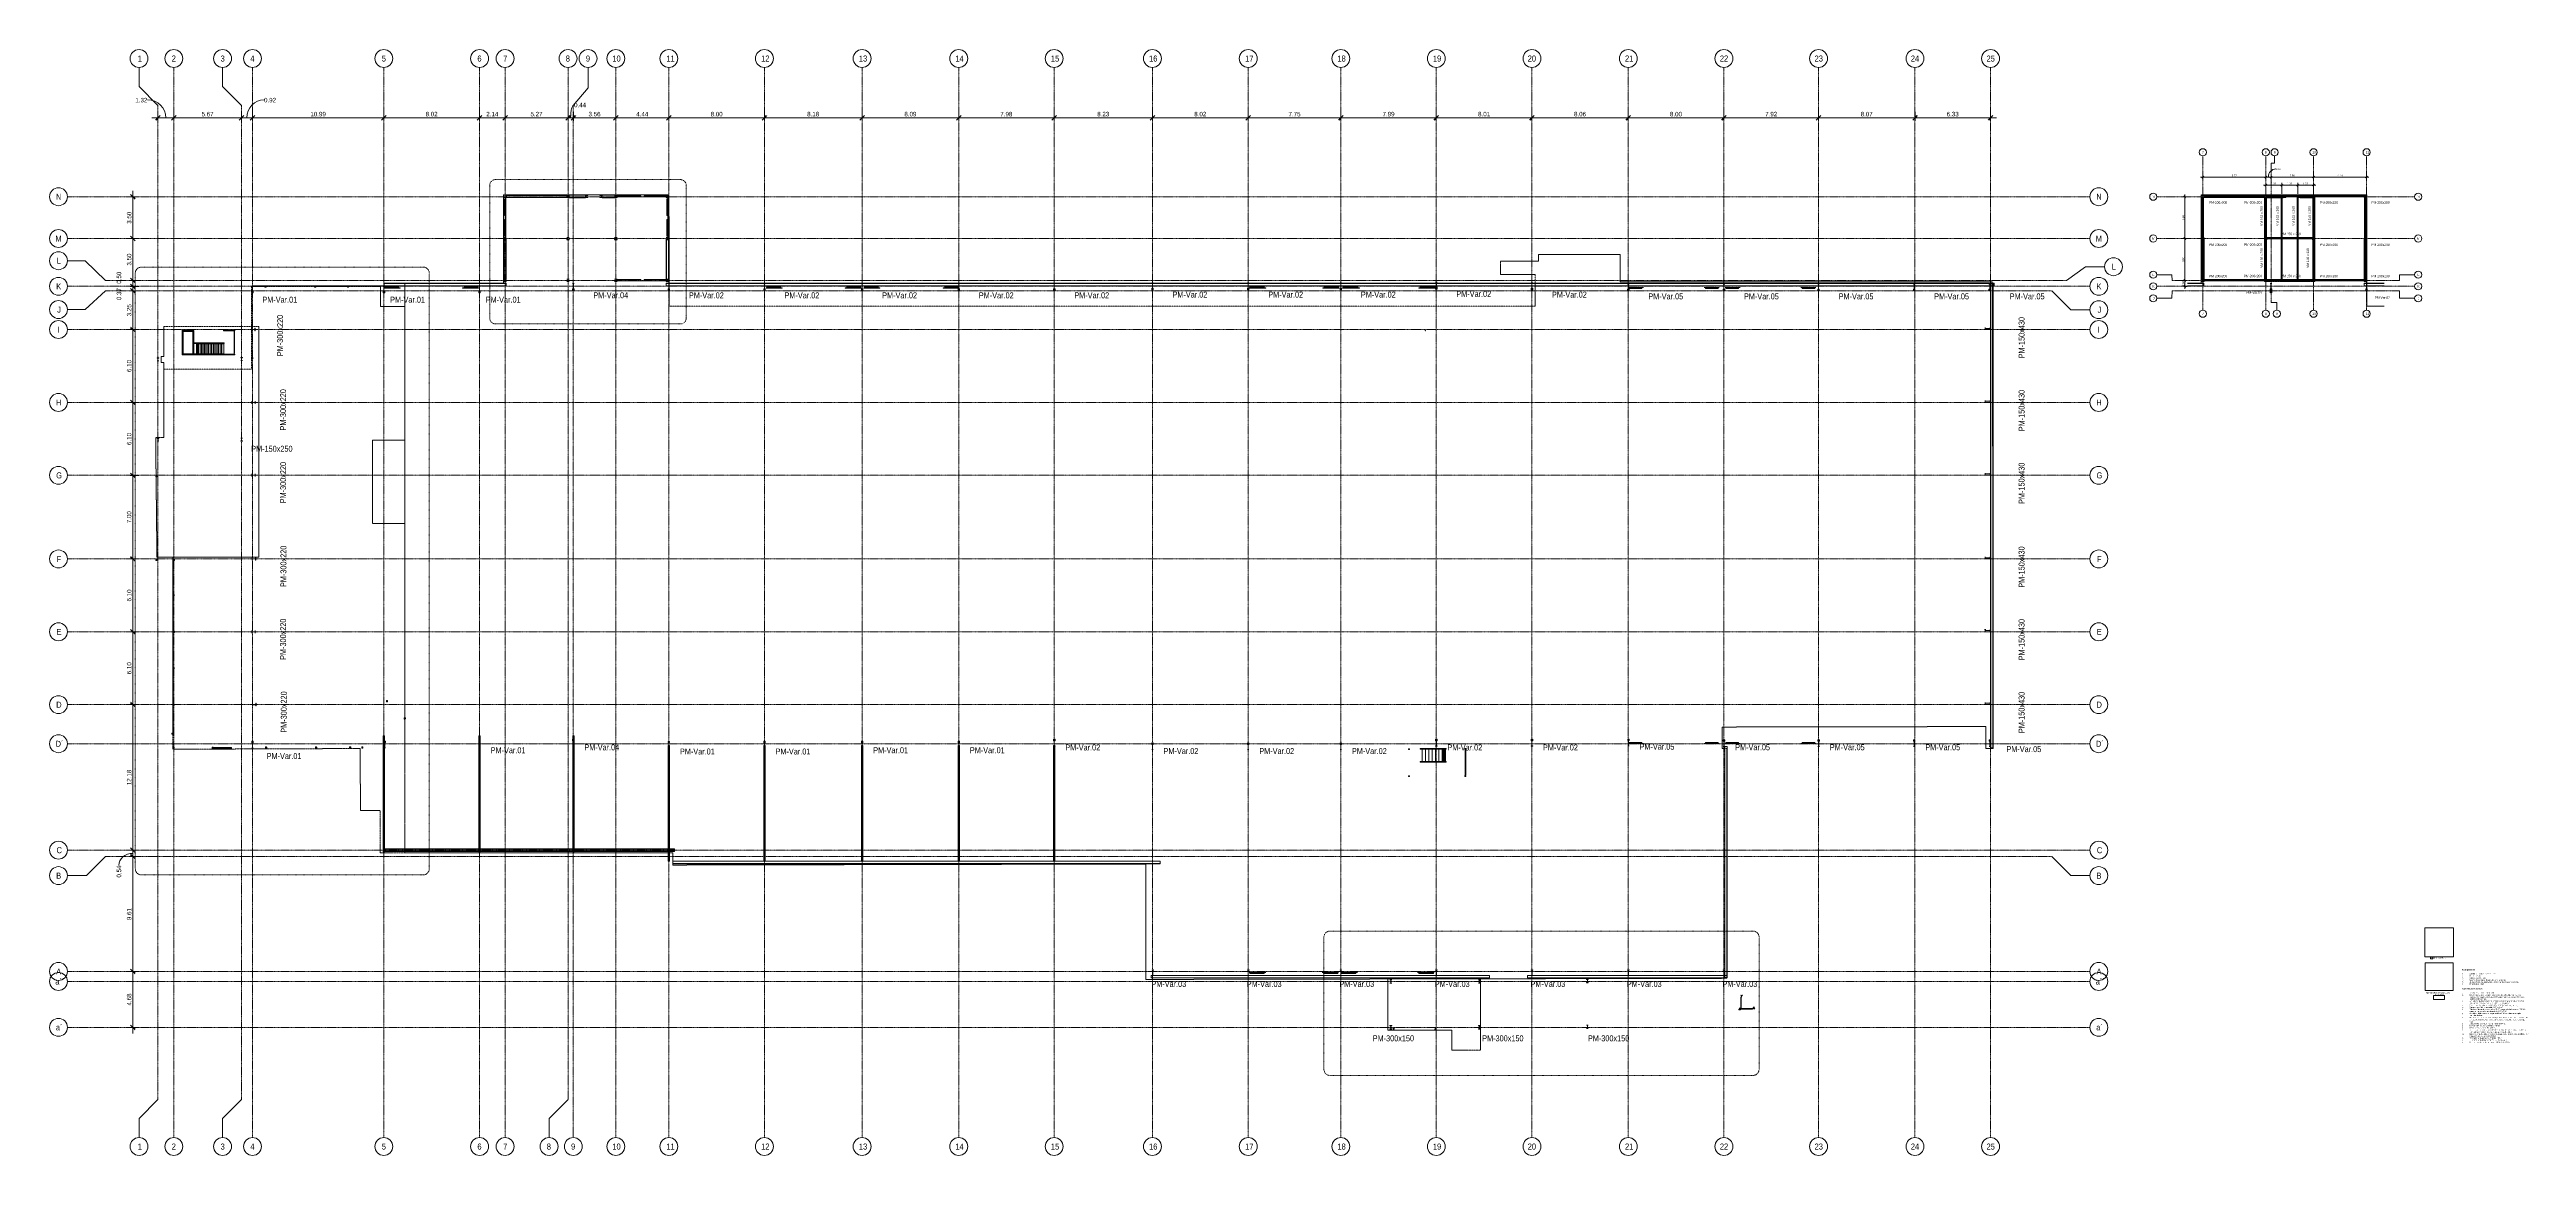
# Model space of a CAD drawing. Header units: centimetres. Extents: x -14155 to 6577, y -1225 to 8033.
import ezdxf

# ---------------------------------------------------------------- set-up
doc = ezdxf.new("R2010")
doc.units = ezdxf.units.CM
for name, pattern in [('_Overhead', [0.47625, 0.3175, -0.15875]), ('Dash', [0.635, 0.3175, -0.3175]), ('Dash dot', [1.5875, 0.635, -0.47625, 0, -0.47625]), ('Grid Line', [2.2225, 1.27, -0.3175, 0.3175, -0.3175]), ('Hidden', [0.714375, 0.47625, -0.238125])]:
    doc.linetypes.add(name, pattern=pattern)
for name, color, linetype, lineweight in [('A-ANNO-DIMS', 7, 'Continuous', 9), ('A-ANNO-DIMS-100', 7, 'Continuous', 9), ('A-ANNO-DIMS-250', 7, 'Continuous', 9), ('A-ANNO-SYMB', 7, 'Continuous', 9), ('A-FLOR', 7, 'Continuous', 9), ('A-FLOR-HRAL', 7, 'Continuous', 9), ('A-GENM', 7, 'Continuous', 9), ('G-ANNO-REFR', 7, 'Dash', 18), ('G-ANNO-TEXT', 7, 'Continuous', 9), ('S-BEAM', 7, 'Continuous', 9), ('S-BEAM-IDEN', 7, 'Continuous', 18), ('S-COLS', 7, 'Continuous', 9), ('S-COLS-IDEN', 7, 'Continuous', 9), ('S-GRID', 7, 'Continuous', 9), ('S-GRID-IDEN', 7, 'Continuous', 9), ('S-STRS', 7, 'Continuous', 9)]:
    doc.layers.add(name, color=color, linetype=linetype, lineweight=lineweight)
doc.styles.add('Century Gothic', font='GOTHIC.TTF', dxfattribs={"height": 37.5})
doc.styles.add('Century Gothic_1', font='GOTHIC.TTF', dxfattribs={"width": 0.8, "height": 50})
doc.styles.add('Century Gothic_2', font='GOTHIC.TTF', dxfattribs={"width": 0.8, "height": 20})
doc.styles.add('Century Gothic_3', font='GOTHIC.TTF', dxfattribs={"height": 15})
doc.styles.add('Century Gothic_4', font='GOTHIC.TTF', dxfattribs={"height": 9})
doc.styles.add('Century Gothic_5', font='GOTHIC.TTF', dxfattribs={"height": 10})
doc.styles.add('Century Gothic_B', font='GOTHICB.TTF', dxfattribs={"height": 10})
doc.styles.add('Saira Condensed', font='SairaCondensed-Regular.ttf', dxfattribs={"height": 50})
doc.styles.add('Saira Condensed_1', font='SairaCondensed-Regular.ttf', dxfattribs={"height": 20})
doc.dimstyles.new('FCA_N_Cotas_E100', dxfattribs={"dimscale": 30.48, "dimtxt": 39.15631, "dimasz": 1.230315, "dimexe": 1.64042, "dimexo": 1.64042, "dimgap": 0.082021, "dimtad": 1, "dimlfac": 0.01, "dimrnd": 0.01, "dimzin": 0, "dimdsep": 46, "dimtxsty": 'Century Gothic', "dimblk1": 'OBLIQUE', "dimblk2": 'OBLIQUE', "dimsah": 1, "dimcen": 0.09, "dimdle": 1.64042, "dimadec": 3, "dimazin": 2, "dimtfac": 1, "dimtdec": 4, "dimtix": 1, "dimtmove": 0, "dimatfit": 3, "dimfxl": 1, "dimtvp": 1, "dimtolj": 1, "dimtzin": 0, "dimarcsym": 2})
doc.dimstyles.new('FCA_N_Cotas_E100_1', dxfattribs={"dimscale": 30.48, "dimtxt": 39.15631, "dimasz": 1.230315, "dimexe": 1.64042, "dimexo": 1.64042, "dimgap": 0.082021, "dimtad": 1, "dimlfac": 0.01, "dimrnd": 0.01, "dimzin": 0, "dimdsep": 46, "dimtxsty": 'Century Gothic', "dimblk1": 'OBLIQUE', "dimblk2": 'OBLIQUE', "dimsah": 1, "dimcen": 0.09, "dimdle": 1.64042, "dimadec": 3, "dimazin": 2, "dimtfac": 1, "dimtdec": 4, "dimtix": 1, "dimtmove": 2, "dimatfit": 3, "dimfxl": 1, "dimtvp": 1, "dimtolj": 1, "dimtzin": 0, "dimarcsym": 2})
doc.dimstyles.new('FCA_N_Cotas_E100_2', dxfattribs={"dimscale": 30.48, "dimtxt": 39.15631, "dimasz": 1.230315, "dimexe": 1.64042, "dimexo": 1.64042, "dimgap": 0.082021, "dimtad": 1, "dimlfac": 0.01, "dimrnd": 0.01, "dimzin": 0, "dimdsep": 46, "dimtxsty": 'Century Gothic', "dimblk1": 'OBLIQUE', "dimblk2": 'OBLIQUE', "dimsah": 1, "dimcen": 0.09, "dimdle": 1.64042, "dimadec": 3, "dimazin": 2, "dimtfac": 1, "dimtdec": 4, "dimtix": 1, "dimtmove": 1, "dimatfit": 3, "dimfxl": 1, "dimtvp": 1, "dimtolj": 1, "dimtzin": 0, "dimarcsym": 2})
doc.dimstyles.new('FCA_N_Cotas_E100_3', dxfattribs={"dimscale": 30.48, "dimtxt": 15.662524, "dimasz": 0.492126, "dimexe": 0.656168, "dimexo": 0.656168, "dimgap": 0.032808, "dimtad": 1, "dimlfac": 0.01, "dimrnd": 0.01, "dimzin": 0, "dimdsep": 46, "dimtxsty": 'Century Gothic_3', "dimblk1": 'OBLIQUE', "dimblk2": 'OBLIQUE', "dimsah": 1, "dimcen": 0.09, "dimdle": 0.656168, "dimadec": 3, "dimazin": 2, "dimtfac": 1, "dimtdec": 4, "dimtix": 1, "dimtmove": 0, "dimatfit": 3, "dimfxl": 1, "dimtvp": 1, "dimtolj": 1, "dimtzin": 0, "dimarcsym": 2})
doc.dimstyles.new('FCA_N_Cotas_E100_4', dxfattribs={"dimscale": 30.48, "dimtxt": 15.662524, "dimasz": 0.492126, "dimexe": 0.656168, "dimexo": 0.656168, "dimgap": 0.032808, "dimtad": 1, "dimlfac": 0.01, "dimrnd": 0.01, "dimzin": 0, "dimdsep": 46, "dimtxsty": 'Century Gothic_3', "dimblk1": 'OBLIQUE', "dimblk2": 'OBLIQUE', "dimsah": 1, "dimcen": 0.09, "dimdle": 0.656168, "dimadec": 3, "dimazin": 2, "dimtfac": 1, "dimtdec": 4, "dimtix": 1, "dimtmove": 1, "dimatfit": 3, "dimfxl": 1, "dimtvp": 1, "dimtolj": 1, "dimtzin": 0, "dimarcsym": 2})
picture_1 = doc.add_image_def('image1.jpg', size_in_pixel=(275, 100))
picture_2 = doc.add_image_def('image2.png', size_in_pixel=(160, 160))
picture_3 = doc.add_image_def('image3.jpeg', size_in_pixel=(2000, 2000))
picture_4 = doc.add_image_def('image4.jpg', size_in_pixel=(434, 317))

# ---------------------------------------------------------------- blocks, each defined once
blk = doc.blocks.new('ORIGEN - ORIGEN-1144872-N01 - Planta')
at = {"layer": 'A-GENM', "color": 8, "true_color": 0x808080}
for p, q in [((-7, 5), (-15, -4)), ((-3, 9), (-14, 9)), ((-14, 9), (-14, 7)), ((-14, 7), (-6, 7)), ((-12, -3), (-3, 7)), ((-6, 7), (-7, 5)), ((-3, 7), (-3, 9)), ((3, 116), (0, 116)), ((0, 116), (6, 108)), ((5, 100), (0, 100)), ((0, 5), (0, 100)), ((0, 5), (0, 0)), ((5, 5), (0, 5)), ((0, 0), (5, 0)), ((6, 112), (3, 116)), ((5, 5), (5, 100)), ((5, 0), (5, 5)), ((100, 5), (5, 5)), ((100, 0), (5, 0)), ((7, 109), (6, 112)), ((6, 108), (6, 101)), ((6, 101), (8, 101)), ((9, 112), (7, 109)), ((8, 108), (14, 116)), ((8, 101), (8, 108)), ((12, 116), (9, 112)), ((14, 116), (12, 116)), ((100, 0), (100, 5)), ((108, 10), (103, 2)), ((103, 2), (105, 2)), ((106, 17), (104, 17)), ((104, 17), (108, 10)), ((105, 2), (109, 7)), ((109, 13), (106, 17)), ((111, 13), (109, 12)), ((109, 12), (109, 13)), ((109, 7), (110, 9)), ((110, 9), (110, 8)), ((110, 8), (114, 2)), ((111, 10), (116, 17)), ((113, 17), (111, 13)), ((117, 2), (111, 10)), ((116, 17), (113, 17)), ((114, 2), (117, 2)), ((-15, -4), (-15, -6)), ((-15, -6), (-3, -6)), ((-13, -4), (-12, -3)), ((-3, -4), (-13, -4)), ((-3, -6), (-3, -4))]:
    blk.add_line(p, q, dxfattribs=at)
blk = doc.blocks.new('HSS Rectangular-Column - 100 x 100 mm-1472442-N01 - Planta')
at = {"layer": 'S-COLS'}
h = blk.add_hatch(dxfattribs=at)
h.set_pattern_fill('FP_1', color=256, style=0, pattern_type=2)
h.set_pattern_definition([(45, (13117.51, -2187.82), (-62.8618, 62.8618), []), (45, (13117.51, -2092.57), (-62.8618, 62.8618), [])])
h.paths.add_polyline_path([(-3, -5), (3, -5), (4, -5), (-4, -5)])
h.paths.add_polyline_path([(-5, -4), (-5, 4), (-5, 3), (-5, -3)])
h.paths.add_polyline_path([(5, -4), (5, -3), (5, 3), (5, 4)])
h.paths.add_polyline_path([(-4, 5), (4, 5), (3, 5), (-3, 5)])
for p, q in [((-5, -4), (-5, 4)), ((-5, 3), (-5, -3)), ((-4, 5), (4, 5)), ((3, 5), (-3, 5)), ((5, 4), (5, -4)), ((5, -3), (5, 3)), ((4, -5), (-4, -5)), ((-3, -5), (3, -5))]:
    blk.add_line(p, q, dxfattribs=at)
for centre, radius, start, end in [((-4, 4), 0.952, 90, 180), ((-3, 3), 1.9, 90, 180), ((3, 3), 1.91, 360, 90), ((4, 4), 0.953, 0, 90), ((-3, -3), 1.91, 180, 270), ((-4, -4), 0.953, 180, 270), ((3, -3), 1.9, 270, 360), ((4, -4), 0.952, 270, 0)]:
    blk.add_arc(centre, radius, start, end, dxfattribs=at)
blk = doc.blocks.new('HSS Rectangular-Column - 100 x 100 mm-V1-N01 - Planta')
at = {"layer": 'S-COLS'}
for p, q in [((-5, 3.095), (-5, -3.095)), ((-4.6, -3.6475), (-4.6, 3.6475)), ((-3.6475, 4.6), (3.6475, 4.6)), ((3.095, 5), (-3.095, 5)), ((4.6, 3.6475), (4.6, -3.6475)), ((5, -3.095), (5, 3.095)), ((3.6475, -4.6), (-3.6475, -4.6)), ((-3.095, -5), (3.095, -5))]:
    blk.add_line(p, q, dxfattribs=at)
for centre, radius, start, end in [((-3.095, 3.095), 1.905, 90, 180), ((-3.6475, 3.6475), 0.9525, 90, 180), ((3.095, 3.095), 1.905, 360, 90), ((3.6475, 3.6475), 0.9525, 0, 90), ((-3.095, -3.095), 1.905, 180, 270), ((-3.6475, -3.6475), 0.9525, 180, 270), ((3.095, -3.095), 1.905, 270, 360), ((3.6475, -3.6475), 0.9525, 270, 0)]:
    blk.add_arc(centre, radius, start, end, dxfattribs=at)
blk = doc.blocks.new('HSS Rectangular-Column - 100 x 100 mm-V2-N01 - Planta')
at = {"layer": 'S-COLS'}
h = blk.add_hatch(dxfattribs=at)
h.set_pattern_fill('FP_2', color=256, style=0, pattern_type=2)
h.set_pattern_definition([(45, (13117.09, -2853.27), (-62.8618, 62.8618), []), (45, (13117.09, -2758.02), (-62.8618, 62.8618), [])])
h.paths.add_polyline_path([(3, -5), (4, -5), (-4, -5), (-3, -5)])
h.paths.add_polyline_path([(-5, -4), (-5, 4), (-5, 3), (-5, -3)])
h.paths.add_polyline_path([(5, -4), (5, -3), (5, 3), (5, 4)])
h.paths.add_polyline_path([(4, 5), (3, 5), (-3, 5), (-4, 5)])
for p, q in [((-5, -4), (-5, 4)), ((-5, 3), (-5, -3)), ((-4, 5), (4, 5)), ((3, 5), (-3, 5)), ((5, 4), (5, -4)), ((5, -3), (5, 3)), ((4, -5), (-4, -5)), ((-3, -5), (3, -5))]:
    blk.add_line(p, q, dxfattribs=at)
for centre, radius, start, end in [((-4, 4), 0.952, 90, 180), ((-3, 3), 1.9, 90, 180), ((3, 3), 1.91, 360, 90), ((4, 4), 0.953, 0, 90), ((-3, -3), 1.91, 180, 270), ((-4, -4), 0.953, 180, 270), ((3, -3), 1.9, 270, 360), ((4, -4), 0.952, 270, 0)]:
    blk.add_arc(centre, radius, start, end, dxfattribs=at)
blk = doc.blocks.new('HSS Rectangular-Column - 100 x 100 mm-V3-N01 - Planta')
at = {"layer": 'S-COLS'}
for p, q in [((-5, 3.095), (-5, -3.095)), ((-4.6, -3.6475), (-4.6, 3.6475)), ((-3.6475, 4.6), (3.6475, 4.6)), ((3.095, 5), (-3.095, 5)), ((4.6, 3.6475), (4.6, -3.6475)), ((5, -3.095), (5, 3.095)), ((3.6475, -4.6), (-3.6475, -4.6)), ((-3.095, -5), (3.095, -5))]:
    blk.add_line(p, q, dxfattribs=at)
for centre, radius, start, end in [((-3.095, 3.095), 1.905, 90, 180), ((-3.6475, 3.6475), 0.9525, 90, 180), ((3.095, 3.095), 1.905, 360, 90), ((3.6475, 3.6475), 0.9525, 0, 90), ((-3.095, -3.095), 1.905, 180, 270), ((-3.6475, -3.6475), 0.9525, 180, 270), ((3.095, -3.095), 1.905, 270, 360), ((3.6475, -3.6475), 0.9525, 270, 0)]:
    blk.add_arc(centre, radius, start, end, dxfattribs=at)
blk = doc.blocks.new('HSS Rectangular-Column - 100 x 100 mm-V4-N01 - Planta')
at = {"layer": 'S-COLS'}
for p, q in [((-5, 3.095), (-5, -3.095)), ((-4.6, -3.6475), (-4.6, 3.6475)), ((-3.6475, 4.6), (3.6475, 4.6)), ((3.095, 5), (-3.095, 5)), ((4.6, 3.6475), (4.6, -3.6475)), ((5, -3.095), (5, 3.095)), ((3.6475, -4.6), (-3.6475, -4.6)), ((-3.095, -5), (3.095, -5))]:
    blk.add_line(p, q, dxfattribs=at)
for centre, radius, start, end in [((-3.095, 3.095), 1.905, 90, 180), ((-3.6475, 3.6475), 0.9525, 90, 180), ((3.095, 3.095), 1.905, 360, 90), ((3.6475, 3.6475), 0.9525, 0, 90), ((-3.095, -3.095), 1.905, 180, 270), ((-3.6475, -3.6475), 0.9525, 180, 270), ((3.095, -3.095), 1.905, 270, 360), ((3.6475, -3.6475), 0.9525, 270, 0)]:
    blk.add_arc(centre, radius, start, end, dxfattribs=at)
blk = doc.blocks.new('HSS Rectangular-Column - 100 x 100 mm-V5-N01 - Planta')
at = {"layer": 'S-COLS'}
h = blk.add_hatch(dxfattribs=at)
h.set_pattern_fill('FP_3', color=256, style=0, pattern_type=2)
h.set_pattern_definition([(45, (13126.34, -2305.06), (-62.8618, 62.8618), []), (45, (13126.34, -2209.81), (-62.8618, 62.8618), [])])
h.paths.add_polyline_path([(3, -5), (4, -5), (-4, -5), (-3, -5)])
h.paths.add_polyline_path([(-5, -4), (-5, 4), (-5, 3), (-5, -3)])
h.paths.add_polyline_path([(5, -4), (5, -3), (5, 3), (5, 4)])
h.paths.add_polyline_path([(4, 5), (3, 5), (-3, 5), (-4, 5)])
for p, q in [((-5, -4), (-5, 4)), ((-5, 3), (-5, -3)), ((-4, 5), (4, 5)), ((3, 5), (-3, 5)), ((5, 4), (5, -4)), ((5, -3), (5, 3)), ((4, -5), (-4, -5)), ((-3, -5), (3, -5))]:
    blk.add_line(p, q, dxfattribs=at)
for centre, radius, start, end in [((-4, 4), 0.952, 90, 180), ((-3, 3), 1.9, 90, 180), ((3, 3), 1.91, 360, 90), ((4, 4), 0.953, 0, 90), ((-3, -3), 1.91, 180, 270), ((-4, -4), 0.953, 180, 270), ((3, -3), 1.9, 270, 360), ((4, -4), 0.952, 270, 0)]:
    blk.add_arc(centre, radius, start, end, dxfattribs=at)
blk = doc.blocks.new('HSS Rectangular-Column - 100 x 100 mm-V6-N01 - Planta')
at = {"layer": 'S-COLS'}
for p, q in [((-5, 3.095), (-5, -3.095)), ((-4.6, -3.6475), (-4.6, 3.6475)), ((-3.6475, 4.6), (3.6475, 4.6)), ((3.095, 5), (-3.095, 5)), ((4.6, 3.6475), (4.6, -3.6475)), ((5, -3.095), (5, 3.095)), ((3.6475, -4.6), (-3.6475, -4.6)), ((-3.095, -5), (3.095, -5))]:
    blk.add_line(p, q, dxfattribs=at)
for centre, radius, start, end in [((-3.095, 3.095), 1.905, 90, 180), ((-3.6475, 3.6475), 0.9525, 90, 180), ((3.095, 3.095), 1.905, 360, 90), ((3.6475, 3.6475), 0.9525, 0, 90), ((-3.095, -3.095), 1.905, 180, 270), ((-3.6475, -3.6475), 0.9525, 180, 270), ((3.095, -3.095), 1.905, 270, 360), ((3.6475, -3.6475), 0.9525, 270, 0)]:
    blk.add_arc(centre, radius, start, end, dxfattribs=at)
blk = doc.blocks.new('HSS Rectangular-Column - 100 x 100 mm-1652328-N01 - Planta')
at = {"layer": 'S-COLS'}
for p, q in [((-5, 3.095), (-5, -3.095)), ((-4.6, -3.6475), (-4.6, 3.6475)), ((-3.6475, 4.6), (3.6475, 4.6)), ((3.095, 5), (-3.095, 5)), ((4.6, 3.6475), (4.6, -3.6475)), ((5, -3.095), (5, 3.095)), ((3.6475, -4.6), (-3.6475, -4.6)), ((-3.095, -5), (3.095, -5))]:
    blk.add_line(p, q, dxfattribs=at)
for centre, radius, start, end in [((-3.095, 3.095), 1.905, 90, 180), ((-3.6475, 3.6475), 0.9525, 90, 180), ((3.095, 3.095), 1.905, 360, 90), ((3.6475, 3.6475), 0.9525, 0, 90), ((-3.095, -3.095), 1.905, 180, 270), ((-3.6475, -3.6475), 0.9525, 180, 270), ((3.095, -3.095), 1.905, 270, 360), ((3.6475, -3.6475), 0.9525, 270, 0)]:
    blk.add_arc(centre, radius, start, end, dxfattribs=at)
blk = doc.blocks.new('HSS Rectangular-Column - 100 x 100 mm-1473130-N01 - Planta')
at = {"layer": 'S-COLS'}
for p, q in [((-5, 3.095), (-5, -3.095)), ((-4.6, -3.6475), (-4.6, 3.6475)), ((-3.6475, 4.6), (3.6475, 4.6)), ((3.095, 5), (-3.095, 5)), ((4.6, 3.6475), (4.6, -3.6475)), ((5, -3.095), (5, 3.095)), ((3.6475, -4.6), (-3.6475, -4.6)), ((-3.095, -5), (3.095, -5))]:
    blk.add_line(p, q, dxfattribs=at)
for centre, radius, start, end in [((-3.095, 3.095), 1.905, 90, 180), ((-3.6475, 3.6475), 0.9525, 90, 180), ((3.095, 3.095), 1.905, 360, 90), ((3.6475, 3.6475), 0.9525, 0, 90), ((-3.095, -3.095), 1.905, 180, 270), ((-3.6475, -3.6475), 0.9525, 180, 270), ((3.095, -3.095), 1.905, 270, 360), ((3.6475, -3.6475), 0.9525, 270, 0)]:
    blk.add_arc(centre, radius, start, end, dxfattribs=at)
blk = doc.blocks.new('HSS Square - HSS 100mm-1473662-N01 - Planta')
at = {"layer": 'S-BEAM', "color": 253, "true_color": 0xaaaaaa}
for p, q in [((-79, 5), (-81, 5)), ((-81, 5), (-81, 4)), ((-81, 5), (-81, 3)), ((-81, 4), (-81, 4)), ((-81, 3), (-81, 4)), ((-81, 3), (-81, 4)), ((-81, 4), (-81, 4)), ((-81, 4), (-81, 4)), ((71, 5), (-73, 5)), ((71, 3), (71, 5)), ((71, 5), (71, 5)), ((71, 5), (71, 5)), ((71, 4), (71, 5)), ((71, 4), (71, 3)), ((71, 4), (71, 3)), ((71, 3), (71, 1)), ((71, 1), (71, 3)), ((71, 1), (71, 3)), ((71, 3), (71, 1)), ((71, 1), (71, -3)), ((71, -3), (71, 1)), ((71, -3), (71, 1)), ((71, 1), (71, -3)), ((-81, -3), (-81, -5)), ((-81, -4), (-81, -3)), ((-81, -4), (-81, -3)), ((-81, -4), (-81, -5)), ((-81, -4), (-81, -4)), ((-81, -4), (-81, -4)), ((-81, -4), (-81, -4)), ((-81, -5), (-79, -5)), ((-73, -5), (71, -5)), ((71, -4), (71, -3)), ((71, -4), (71, -4)), ((71, -4), (71, -4))]:
    blk.add_line(p, q, dxfattribs=at)
at = {"layer": 'S-BEAM', "color": 253, "linetype": 'Hidden', "true_color": 0xaaaaaa}
for p, q in [((71, 4), (-81, 4)), ((71, -4), (-81, -4))]:
    blk.add_line(p, q, dxfattribs=at)
blk = doc.blocks.new('UC-Perfil universal-Pilar - 300 x 220-1638419-N01 - Planta')
at = {"layer": 'S-COLS'}
for p, q in [((11, 15), (-11, 15)), ((-11, 15), (-11, 13.46)), ((-11, 13.46), (-2.015, 13.46)), ((-0.495, 11.94), (-0.495, -11.94)), ((0.495, -11.94), (0.495, 11.94)), ((2.015, 13.46), (11, 13.46)), ((11, 13.46), (11, 15)), ((-2.015, -13.46), (-11, -13.46)), ((-11, -13.46), (-11, -15)), ((-11, -15), (11, -15)), ((11, -13.46), (2.015, -13.46)), ((11, -15), (11, -13.46))]:
    blk.add_line(p, q, dxfattribs=at)
for centre, start, end in [((-2.015, 11.94), 0, 90), ((2.015, 11.94), 90, 180), ((-2.015, -11.94), 270, 0), ((2.015, -11.94), 180, 270)]:
    blk.add_arc(centre, 1.52, start, end, dxfattribs=at)
blk = doc.blocks.new('UC-Perfil universal-Pilar - 300 x 220-1638454-N01 - Planta')
at = {"layer": 'S-COLS'}
for p, q in [((11, 15), (-11, 15)), ((-11, 15), (-11, 13.46)), ((-11, 13.46), (-2.015, 13.46)), ((-0.495, 11.94), (-0.495, -11.94)), ((0.495, -11.94), (0.495, 11.94)), ((2.015, 13.46), (11, 13.46)), ((11, 13.46), (11, 15)), ((-2.015, -13.46), (-11, -13.46)), ((-11, -13.46), (-11, -15)), ((-11, -15), (11, -15)), ((11, -13.46), (2.015, -13.46)), ((11, -15), (11, -13.46))]:
    blk.add_line(p, q, dxfattribs=at)
for centre, start, end in [((-2.015, 11.94), 0, 90), ((2.015, 11.94), 90, 180), ((-2.015, -11.94), 270, 0), ((2.015, -11.94), 180, 270)]:
    blk.add_arc(centre, 1.52, start, end, dxfattribs=at)
blk = doc.blocks.new('UC-Perfil universal-Pilar - 300 x 220-1638380-N01 - Planta')
at = {"layer": 'S-COLS'}
h = blk.add_hatch(dxfattribs=at)
h.set_pattern_fill('FP_4', color=256, style=0, pattern_type=2)
h.set_pattern_definition([(315, (-4469.14, -12448), (62.8618, 62.8618), []), (315, (-4373.89, -12448), (62.8618, 62.8618), [])])
h.paths.add_polyline_path([(-11, -13), (-11, -15), (11, -15), (11, -13), (2, -13), (1, -13), (0, -12), (0, 12), (1, 13), (2, 13), (11, 13), (11, 15), (-11, 15), (-11, 13), (-2, 13), (-1, 13), (0, 12), (0, -12), (-1, -13), (-2, -13)])
for p, q in [((11, 15), (-11, 15)), ((-11, 15), (-11, 13)), ((-11, 13), (-2, 13)), ((0, 12), (0, -12)), ((0, -12), (0, 12)), ((2, 13), (11, 13)), ((11, 13), (11, 15)), ((-2, -13), (-11, -13)), ((-11, -13), (-11, -15)), ((-11, -15), (11, -15)), ((11, -13), (2, -13)), ((11, -15), (11, -13))]:
    blk.add_line(p, q, dxfattribs=at)
for centre, start, end in [((-2, 12), 0, 90), ((2, 12), 90, 180), ((-2, -12), 270, 0), ((2, -12), 180, 270)]:
    blk.add_arc(centre, 1.52, start, end, dxfattribs=at)
blk = doc.blocks.new('UC-Perfil universal-Pilar - 300 x 220-1638340-N01 - Planta')
at = {"layer": 'S-COLS'}
h = blk.add_hatch(dxfattribs=at)
h.set_pattern_fill('FP_5', color=256, style=0, pattern_type=2)
h.set_pattern_definition([(315, (-3768.25, -12445), (62.8618, 62.8618), []), (315, (-3673, -12445), (62.8618, 62.8618), [])])
h.paths.add_polyline_path([(-11, -15), (11, -15), (11, -13), (2, -13), (1, -13), (0, -12), (0, 12), (1, 13), (2, 13), (11, 13), (11, 15), (-11, 15), (-11, 13), (-2, 13), (-1, 13), (0, 12), (0, -12), (-1, -13), (-2, -13), (-11, -13)])
for p, q in [((11, 15), (-11, 15)), ((-11, 15), (-11, 13)), ((-11, 13), (-2, 13)), ((0, 12), (0, -12)), ((0, -12), (0, 12)), ((2, 13), (11, 13)), ((11, 13), (11, 15)), ((-2, -13), (-11, -13)), ((-11, -13), (-11, -15)), ((-11, -15), (11, -15)), ((11, -13), (2, -13)), ((11, -15), (11, -13))]:
    blk.add_line(p, q, dxfattribs=at)
for centre, start, end in [((-2, 12), 0, 90), ((2, 12), 90, 180), ((-2, -12), 270, 0), ((2, -12), 180, 270)]:
    blk.add_arc(centre, 1.52, start, end, dxfattribs=at)
blk = doc.blocks.new('UC-Perfil universal-Pilar - 300 x 220-1638303-N01 - Planta')
at = {"layer": 'S-COLS'}
h = blk.add_hatch(dxfattribs=at)
h.set_pattern_fill('FP_6', color=256, style=0, pattern_type=2)
h.set_pattern_definition([(315, (-3158.05, -12448), (62.8618, 62.8618), []), (315, (-3062.8, -12448), (62.8618, 62.8618), [])])
h.paths.add_polyline_path([(-11, -15), (11, -15), (11, -13), (2, -13), (1, -13), (0, -12), (0, 12), (1, 13), (2, 13), (11, 13), (11, 15), (-11, 15), (-11, 13), (-2, 13), (-1, 13), (0, 12), (0, -12), (-1, -13), (-2, -13), (-11, -13)])
for p, q in [((11, 15), (-11, 15)), ((-11, 15), (-11, 13)), ((-11, 13), (-2, 13)), ((0, 12), (0, -12)), ((0, -12), (0, 12)), ((2, 13), (11, 13)), ((11, 13), (11, 15)), ((-2, -13), (-11, -13)), ((-11, -13), (-11, -15)), ((-11, -15), (11, -15)), ((11, -13), (2, -13)), ((11, -15), (11, -13))]:
    blk.add_line(p, q, dxfattribs=at)
for centre, start, end in [((-2, 12), 0, 90), ((2, 12), 90, 180), ((-2, -12), 270, 0), ((2, -12), 180, 270)]:
    blk.add_arc(centre, 1.52, start, end, dxfattribs=at)
blk = doc.blocks.new('UC-Perfil universal-Pilar - 300 x 220-1638274-N01 - Planta')
at = {"layer": 'S-COLS'}
for p, q in [((11, 15), (-11, 15)), ((-11, 15), (-11, 13.46)), ((-11, 13.46), (-2.015, 13.46)), ((-0.495, 11.94), (-0.495, -11.94)), ((0.495, -11.94), (0.495, 11.94)), ((2.015, 13.46), (11, 13.46)), ((11, 13.46), (11, 15)), ((-2.015, -13.46), (-11, -13.46)), ((-11, -13.46), (-11, -15)), ((-11, -15), (11, -15)), ((11, -13.46), (2.015, -13.46)), ((11, -15), (11, -13.46))]:
    blk.add_line(p, q, dxfattribs=at)
for centre, start, end in [((-2.015, 11.94), 0, 90), ((2.015, 11.94), 90, 180), ((-2.015, -11.94), 270, 0), ((2.015, -11.94), 180, 270)]:
    blk.add_arc(centre, 1.52, start, end, dxfattribs=at)
blk = doc.blocks.new('HSS Rectangular-Column - 100 x 100 mm-1468480-N01 - Planta')
at = {"layer": 'S-COLS'}
for p, q in [((-5, 3.095), (-5, -3.095)), ((-4.6, -3.6475), (-4.6, 3.6475)), ((-3.6475, 4.6), (3.6475, 4.6)), ((3.095, 5), (-3.095, 5)), ((4.6, 3.6475), (4.6, -3.6475)), ((5, -3.095), (5, 3.095)), ((3.6475, -4.6), (-3.6475, -4.6)), ((-3.095, -5), (3.095, -5))]:
    blk.add_line(p, q, dxfattribs=at)
for centre, radius, start, end in [((-3.095, 3.095), 1.905, 90, 180), ((-3.6475, 3.6475), 0.9525, 90, 180), ((3.095, 3.095), 1.905, 360, 90), ((3.6475, 3.6475), 0.9525, 0, 90), ((-3.095, -3.095), 1.905, 180, 270), ((-3.6475, -3.6475), 0.9525, 180, 270), ((3.095, -3.095), 1.905, 270, 360), ((3.6475, -3.6475), 0.9525, 270, 0)]:
    blk.add_arc(centre, radius, start, end, dxfattribs=at)
blk = doc.blocks.new('HSS Rectangular-Column - 100 x 100 mm-V7-N01 - Planta')
at = {"layer": 'S-COLS'}
for p, q in [((-5, 3.095), (-5, -3.095)), ((-4.6, -3.6475), (-4.6, 3.6475)), ((-3.6475, 4.6), (3.6475, 4.6)), ((3.095, 5), (-3.095, 5)), ((4.6, 3.6475), (4.6, -3.6475)), ((5, -3.095), (5, 3.095)), ((3.6475, -4.6), (-3.6475, -4.6)), ((-3.095, -5), (3.095, -5))]:
    blk.add_line(p, q, dxfattribs=at)
for centre, radius, start, end in [((-3.095, 3.095), 1.905, 90, 180), ((-3.6475, 3.6475), 0.9525, 90, 180), ((3.095, 3.095), 1.905, 360, 90), ((3.6475, 3.6475), 0.9525, 0, 90), ((-3.095, -3.095), 1.905, 180, 270), ((-3.6475, -3.6475), 0.9525, 180, 270), ((3.095, -3.095), 1.905, 270, 360), ((3.6475, -3.6475), 0.9525, 270, 0)]:
    blk.add_arc(centre, radius, start, end, dxfattribs=at)
blk = doc.blocks.new('HSS Rectangular-Column - 100 x 100 mm-V8-N01 - Planta')
at = {"layer": 'S-COLS'}
h = blk.add_hatch(dxfattribs=at)
h.set_pattern_fill('FP_7', color=256, style=0, pattern_type=2)
h.set_pattern_definition([(45, (11638.71, -2191.32), (-62.8618, 62.8618), []), (45, (11638.71, -2096.07), (-62.8618, 62.8618), [])])
h.paths.add_polyline_path([(-3, -5), (3, -5), (4, -5), (-4, -5)])
h.paths.add_polyline_path([(-5, -4), (-5, 4), (-5, 3), (-5, -3)])
h.paths.add_polyline_path([(5, -4), (5, -3), (5, 3), (5, 4)])
h.paths.add_polyline_path([(-4, 5), (4, 5), (3, 5), (-3, 5)])
for p, q in [((-5, -4), (-5, 4)), ((-5, 3), (-5, -3)), ((-4, 5), (4, 5)), ((3, 5), (-3, 5)), ((5, 4), (5, -4)), ((5, -3), (5, 3)), ((4, -5), (-4, -5)), ((-3, -5), (3, -5))]:
    blk.add_line(p, q, dxfattribs=at)
for centre, radius, start, end in [((-3, 3), 1.9, 90, 180), ((-4, 4), 0.952, 90, 180), ((3, 3), 1.91, 360, 90), ((4, 4), 0.953, 0, 90), ((-3, -3), 1.91, 180, 270), ((-4, -4), 0.953, 180, 270), ((3, -3), 1.9, 270, 360), ((4, -4), 0.952, 270, 0)]:
    blk.add_arc(centre, radius, start, end, dxfattribs=at)
blk = doc.blocks.new('HSS Rectangular-Column - 100 x 100 mm-V9-N01 - Planta')
at = {"layer": 'S-COLS'}
for p, q in [((-5, 3.095), (-5, -3.095)), ((-4.6, -3.6475), (-4.6, 3.6475)), ((-3.6475, 4.6), (3.6475, 4.6)), ((3.095, 5), (-3.095, 5)), ((4.6, 3.6475), (4.6, -3.6475)), ((5, -3.095), (5, 3.095)), ((3.6475, -4.6), (-3.6475, -4.6)), ((-3.095, -5), (3.095, -5))]:
    blk.add_line(p, q, dxfattribs=at)
for centre, radius, start, end in [((-3.095, 3.095), 1.905, 90, 180), ((-3.6475, 3.6475), 0.9525, 90, 180), ((3.095, 3.095), 1.905, 360, 90), ((3.6475, 3.6475), 0.9525, 0, 90), ((-3.095, -3.095), 1.905, 180, 270), ((-3.6475, -3.6475), 0.9525, 180, 270), ((3.095, -3.095), 1.905, 270, 360), ((3.6475, -3.6475), 0.9525, 270, 0)]:
    blk.add_arc(centre, radius, start, end, dxfattribs=at)
blk = doc.blocks.new('UC-Perfil universal-Pilar - 300 x 150-1495537-N01 - Planta')
at = {"layer": 'S-COLS'}
h = blk.add_hatch(dxfattribs=at)
h.set_pattern_fill('FP_8', color=256, style=0, pattern_type=2)
h.set_pattern_definition([(45, (2928.08, -231.11), (-62.8618, 62.8618), []), (45, (2928.08, -135.86), (-62.8618, 62.8618), [])])
h.paths.add_polyline_path([(7, -15), (7, -13), (2, -13), (1, -13), (0, -12), (0, 12), (1, 13), (2, 13), (7, 13), (7, 15), (-8, 15), (-8, 13), (-2, 13), (-1, 13), (0, 12), (0, -12), (-1, -13), (-2, -13), (-8, -13), (-8, -15)])
for p, q in [((7, 15), (-8, 15)), ((-8, 15), (-8, 13)), ((-8, 13), (-2, 13)), ((0, 12), (0, -12)), ((0, -12), (0, 12)), ((2, 13), (7, 13)), ((7, 13), (7, 15)), ((-2, -13), (-8, -13)), ((-8, -13), (-8, -15)), ((-8, -15), (7, -15)), ((7, -13), (2, -13)), ((7, -15), (7, -13))]:
    blk.add_line(p, q, dxfattribs=at)
for centre, start, end in [((-2, 12), 0, 90), ((2, 12), 90, 180), ((-2, -12), 270, 0), ((2, -12), 180, 270)]:
    blk.add_arc(centre, 1.52, start, end, dxfattribs=at)
blk = doc.blocks.new('UC-Perfil universal-Pilar - 300 x 150-1495523-N01 - Planta')
at = {"layer": 'S-COLS'}
h = blk.add_hatch(dxfattribs=at)
h.set_pattern_fill('FP_9', color=256, style=0, pattern_type=2)
h.set_pattern_definition([(45, (2927.94, 152.695), (-62.8618, 62.8618), []), (45, (2927.94, 247.945), (-62.8618, 62.8618), [])])
h.paths.add_polyline_path([(7, -15), (7, -13), (2, -13), (1, -13), (0, -12), (0, 12), (1, 13), (2, 13), (7, 13), (7, 15), (-8, 15), (-8, 13), (-2, 13), (-1, 13), (0, 12), (0, -12), (-1, -13), (-2, -13), (-8, -13), (-8, -15)])
for p, q in [((7, 15), (-8, 15)), ((-8, 15), (-8, 13)), ((-8, 13), (-2, 13)), ((0, 12), (0, -12)), ((0, -12), (0, 12)), ((2, 13), (7, 13)), ((7, 13), (7, 15)), ((-2, -13), (-8, -13)), ((-8, -13), (-8, -15)), ((-8, -15), (7, -15)), ((7, -13), (2, -13)), ((7, -15), (7, -13))]:
    blk.add_line(p, q, dxfattribs=at)
for centre, start, end in [((-2, 12), 0, 90), ((2, 12), 90, 180), ((-2, -12), 270, 0), ((2, -12), 180, 270)]:
    blk.add_arc(centre, 1.52, start, end, dxfattribs=at)
blk = doc.blocks.new('UC-Perfil universal-Pilar - 300 x 150-V10-N01 - Planta')
at = {"layer": 'S-COLS'}
for p, q in [((7.5, 15), (-7.5, 15)), ((-7.5, 15), (-7.5, 13.46)), ((-7.5, 13.46), (-2.015, 13.46)), ((-0.495, 11.94), (-0.495, -11.94)), ((0.495, -11.94), (0.495, 11.94)), ((2.015, 13.46), (7.5, 13.46)), ((7.5, 13.46), (7.5, 15)), ((-2.015, -13.46), (-7.5, -13.46)), ((-7.5, -13.46), (-7.5, -15)), ((-7.5, -15), (7.5, -15)), ((7.5, -13.46), (2.015, -13.46)), ((7.5, -15), (7.5, -13.46))]:
    blk.add_line(p, q, dxfattribs=at)
for centre, start, end in [((-2.015, 11.94), 0, 90), ((2.015, 11.94), 90, 180), ((-2.015, -11.94), 270, 0), ((2.015, -11.94), 180, 270)]:
    blk.add_arc(centre, 1.52, start, end, dxfattribs=at)
blk = doc.blocks.new('UC-Perfil universal-Pilar - 300 x 150-V11-N01 - Planta')
at = {"layer": 'S-COLS'}
for p, q in [((7.5, 15), (-7.5, 15)), ((-7.5, 15), (-7.5, 13.46)), ((-7.5, 13.46), (-2.015, 13.46)), ((-0.495, 11.94), (-0.495, -11.94)), ((0.495, -11.94), (0.495, 11.94)), ((2.015, 13.46), (7.5, 13.46)), ((7.5, 13.46), (7.5, 15)), ((-2.015, -13.46), (-7.5, -13.46)), ((-7.5, -13.46), (-7.5, -15)), ((-7.5, -15), (7.5, -15)), ((7.5, -13.46), (2.015, -13.46)), ((7.5, -15), (7.5, -13.46))]:
    blk.add_line(p, q, dxfattribs=at)
for centre, start, end in [((-2.015, 11.94), 0, 90), ((2.015, 11.94), 90, 180), ((-2.015, -11.94), 270, 0), ((2.015, -11.94), 180, 270)]:
    blk.add_arc(centre, 1.52, start, end, dxfattribs=at)
blk = doc.blocks.new('HSS Rectangular-Column - 75 x 75-1499029-N01 - Planta')
at = {"layer": 'S-COLS'}
h = blk.add_hatch(dxfattribs=at)
h.set_pattern_fill('FP_10', color=256, style=0, pattern_type=2)
h.set_pattern_definition([(45, (2904.33, 164.31), (-62.8618, 62.8618), []), (45, (2904.33, 259.56), (-62.8618, 62.8618), [])])
h.paths.add_polyline_path([(-3, -4), (3, -3), (4, -3), (3, 3), (3, 4), (-3, 3), (-4, 3), (-3, -3)])
h.paths.add_polyline_path([(-2, -3), (-3, -3), (-3, -2), (-3, 3), (-2, 3), (3, 3), (3, 2), (3, -3), (2, -3)])
for p, q in [((-4, 3), (-4, -3)), ((3, 4), (-3, 4)), ((-3, -2), (-3, 2)), ((-2, 3), (2, 3)), ((3, 2), (3, -2)), ((4, -3), (4, 3)), ((-3, -4), (3, -4)), ((2, -3), (-2, -3))]:
    blk.add_line(p, q, dxfattribs=at)
for centre, radius, start, end in [((-3, 3), 0.95, 90, 180), ((-2, 2), 0.952, 90, 180), ((2, 2), 0.953, 0, 90), ((3, 3), 0.95, 360, 90), ((-3, -3), 0.95, 180, 270), ((-2, -2), 0.953, 180, 270), ((2, -2), 0.952, 270, 0), ((3, -3), 0.95, 270, 360)]:
    blk.add_arc(centre, radius, start, end, dxfattribs=at)
blk = doc.blocks.new('HSS Rectangular-Column - 75 x 75-V12-N01 - Planta')
at = {"layer": 'S-COLS'}
h = blk.add_hatch(dxfattribs=at)
h.set_pattern_fill('FP_11', color=256, style=0, pattern_type=2)
h.set_pattern_definition([(45, (2553.94, 165.31), (-62.8618, 62.8618), []), (45, (2553.94, 260.56), (-62.8618, 62.8618), [])])
h.paths.add_polyline_path([(3, -4), (3, -3), (4, -3), (3, 3), (3, 4), (-3, 3), (-4, 3), (-3, -3), (-3, -4)])
h.paths.add_polyline_path([(-2, -3), (-3, -3), (-3, -2), (-3, 3), (-2, 3), (3, 3), (3, 2), (3, -3), (2, -3)])
for p, q in [((-4, 3), (-4, -3)), ((3, 4), (-3, 4)), ((-3, -2), (-3, 2)), ((-2, 3), (2, 3)), ((3, 2), (3, -2)), ((4, -3), (4, 3)), ((-3, -4), (3, -4)), ((2, -3), (-2, -3))]:
    blk.add_line(p, q, dxfattribs=at)
for centre, radius, start, end in [((-3, 3), 0.95, 90, 180), ((-2, 2), 0.952, 90, 180), ((2, 2), 0.953, 0, 90), ((3, 3), 0.95, 360, 90), ((-3, -3), 0.95, 180, 270), ((-2, -2), 0.953, 180, 270), ((2, -2), 0.952, 270, 0), ((3, -3), 0.95, 270, 360)]:
    blk.add_arc(centre, radius, start, end, dxfattribs=at)
blk = doc.blocks.new('UC-Perfil universal-Pilar - 300 x 150-V13-N01 - Planta')
at = {"layer": 'S-COLS'}
h = blk.add_hatch(dxfattribs=at)
h.set_pattern_fill('FP_12', color=256, style=0, pattern_type=2)
h.set_pattern_definition([(45, (1282.62, 148.695), (-62.862, 62.862), []), (45, (1282.62, 243.945), (-62.862, 62.862), [])])
h.paths.add_polyline_path([(7, -15), (7, -13), (2, -13), (1, -13), (0, -12), (0, 12), (1, 13), (2, 13), (7, 13), (7, 15), (-8, 15), (-8, 13), (-2, 13), (-1, 13), (0, 12), (0, -12), (-1, -13), (-2, -13), (-8, -13), (-8, -15)])
for p, q in [((7, 15), (-8, 15)), ((-8, 15), (-8, 13)), ((-8, 13), (-2, 13)), ((0, 12), (0, -12)), ((0, -12), (0, 12)), ((2, 13), (7, 13)), ((7, 13), (7, 15)), ((-2, -13), (-8, -13)), ((-8, -13), (-8, -15)), ((-8, -15), (7, -15)), ((7, -13), (2, -13)), ((7, -15), (7, -13))]:
    blk.add_line(p, q, dxfattribs=at)
for centre, start, end in [((-2, 12), 0, 90), ((2, 12), 90, 180), ((-2, -12), 270, 0), ((2, -12), 180, 270)]:
    blk.add_arc(centre, 1.52, start, end, dxfattribs=at)
blk = doc.blocks.new('UC-Perfil universal-Pilar - 300 x 150-V14-N01 - Planta')
at = {"layer": 'S-COLS'}
h = blk.add_hatch(dxfattribs=at)
h.set_pattern_fill('FP_13', color=256, style=0, pattern_type=2)
h.set_pattern_definition([(45, (1282.62, -235.11), (-62.862, 62.862), []), (45, (1282.62, -139.86), (-62.862, 62.862), [])])
h.paths.add_polyline_path([(7, -15), (7, -13), (2, -13), (1, -13), (0, -12), (0, 12), (1, 13), (2, 13), (7, 13), (7, 15), (-8, 15), (-8, 13), (-2, 13), (-1, 13), (0, 12), (0, -12), (-1, -13), (-2, -13), (-8, -13), (-8, -15)])
for p, q in [((7, 15), (-8, 15)), ((-8, 15), (-8, 13)), ((-8, 13), (-2, 13)), ((0, 12), (0, -12)), ((0, -12), (0, 12)), ((2, 13), (7, 13)), ((7, 13), (7, 15)), ((-2, -13), (-8, -13)), ((-8, -13), (-8, -15)), ((-8, -15), (7, -15)), ((7, -13), (2, -13)), ((7, -15), (7, -13))]:
    blk.add_line(p, q, dxfattribs=at)
for centre, start, end in [((-2, 12), 0, 90), ((2, 12), 90, 180), ((-2, -12), 270, 0), ((2, -12), 180, 270)]:
    blk.add_arc(centre, 1.52, start, end, dxfattribs=at)
blk = doc.blocks.new('HSS Rectangular-Column - 100 x 100 mm-V15-N01 - Planta')
at = {"layer": 'S-COLS'}
h = blk.add_hatch(dxfattribs=at)
h.set_pattern_fill('FP_14', color=256, style=0, pattern_type=2)
h.set_pattern_definition([(45, (11931.87, -6049.03), (-62.8618, 62.8618), []), (45, (11931.87, -5953.78), (-62.8618, 62.8618), [])])
h.paths.add_polyline_path([(3, -5), (4, -5), (-4, -5), (-3, -5)])
h.paths.add_polyline_path([(5, -4), (5, -3), (5, 3), (5, 4)])
h.paths.add_polyline_path([(-5, -4), (-5, 4), (-5, 3), (-5, -3)])
h.paths.add_polyline_path([(4, 5), (3, 5), (-3, 5), (-4, 5)])
for p, q in [((-5, -4), (-5, 4)), ((-5, 3), (-5, -3)), ((-4, 5), (4, 5)), ((3, 5), (-3, 5)), ((5, 4), (5, -4)), ((5, -3), (5, 3)), ((4, -5), (-4, -5)), ((-3, -5), (3, -5))]:
    blk.add_line(p, q, dxfattribs=at)
for centre, radius, start, end in [((-3, 3), 1.9, 90, 180), ((-4, 4), 0.952, 90, 180), ((3, 3), 1.91, 360, 90), ((4, 4), 0.953, 0, 90), ((-3, -3), 1.91, 180, 270), ((-4, -4), 0.953, 180, 270), ((3, -3), 1.9, 270, 360), ((4, -4), 0.952, 270, 0)]:
    blk.add_arc(centre, radius, start, end, dxfattribs=at)
blk = doc.blocks.new('HSS Rectangular-Column - 100 x 100 mm-V16-N01 - Planta')
at = {"layer": 'S-COLS'}
for p, q in [((-5, 3.095), (-5, -3.095)), ((-4.6, -3.6475), (-4.6, 3.6475)), ((-3.6475, 4.6), (3.6475, 4.6)), ((3.095, 5), (-3.095, 5)), ((4.6, 3.6475), (4.6, -3.6475)), ((5, -3.095), (5, 3.095)), ((3.6475, -4.6), (-3.6475, -4.6)), ((-3.095, -5), (3.095, -5))]:
    blk.add_line(p, q, dxfattribs=at)
for centre, radius, start, end in [((-3.095, 3.095), 1.905, 90, 180), ((-3.6475, 3.6475), 0.9525, 90, 180), ((3.095, 3.095), 1.905, 360, 90), ((3.6475, 3.6475), 0.9525, 0, 90), ((-3.095, -3.095), 1.905, 180, 270), ((-3.6475, -3.6475), 0.9525, 180, 270), ((3.095, -3.095), 1.905, 270, 360), ((3.6475, -3.6475), 0.9525, 270, 0)]:
    blk.add_arc(centre, radius, start, end, dxfattribs=at)
blk = doc.blocks.new('HSS Rectangular-Column - 100 x 100 mm-V17-N01 - Planta')
at = {"layer": 'S-COLS'}
for p, q in [((-5, 3.095), (-5, -3.095)), ((-4.6, -3.6475), (-4.6, 3.6475)), ((-3.6475, 4.6), (3.6475, 4.6)), ((3.095, 5), (-3.095, 5)), ((4.6, 3.6475), (4.6, -3.6475)), ((5, -3.095), (5, 3.095)), ((3.6475, -4.6), (-3.6475, -4.6)), ((-3.095, -5), (3.095, -5))]:
    blk.add_line(p, q, dxfattribs=at)
for centre, radius, start, end in [((-3.095, 3.095), 1.905, 90, 180), ((-3.6475, 3.6475), 0.9525, 90, 180), ((3.095, 3.095), 1.905, 360, 90), ((3.6475, 3.6475), 0.9525, 0, 90), ((-3.095, -3.095), 1.905, 180, 270), ((-3.6475, -3.6475), 0.9525, 180, 270), ((3.095, -3.095), 1.905, 270, 360), ((3.6475, -3.6475), 0.9525, 270, 0)]:
    blk.add_arc(centre, radius, start, end, dxfattribs=at)
blk = doc.blocks.new('HSS Rectangular-Column - 100 x 100 mm-V18-N01 - Planta')
at = {"layer": 'S-COLS'}
for p, q in [((-5, 3.095), (-5, -3.095)), ((-4.6, -3.6475), (-4.6, 3.6475)), ((-3.6475, 4.6), (3.6475, 4.6)), ((3.095, 5), (-3.095, 5)), ((4.6, 3.6475), (4.6, -3.6475)), ((5, -3.095), (5, 3.095)), ((3.6475, -4.6), (-3.6475, -4.6)), ((-3.095, -5), (3.095, -5))]:
    blk.add_line(p, q, dxfattribs=at)
for centre, radius, start, end in [((-3.095, 3.095), 1.905, 90, 180), ((-3.6475, 3.6475), 0.9525, 90, 180), ((3.095, 3.095), 1.905, 360, 90), ((3.6475, 3.6475), 0.9525, 0, 90), ((-3.095, -3.095), 1.905, 180, 270), ((-3.6475, -3.6475), 0.9525, 180, 270), ((3.095, -3.095), 1.905, 270, 360), ((3.6475, -3.6475), 0.9525, 270, 0)]:
    blk.add_arc(centre, radius, start, end, dxfattribs=at)
blk = doc.blocks.new('M_L Equal Angles - 25 x 25 mm-1641098-N01 - Planta')
at = {"layer": 'S-BEAM', "color": 253, "true_color": 0xaaaaaa}
for p, q in [((-634.73, 1.201), (-634.73, 1.36)), ((-634.73, 1.36), (634.73, 1.36)), ((-634.73, 1.36), (634.73, 1.36)), ((-634.73, 1.201), (-634.73, 1.042)), ((-634.73, 1.042), (634.73, 1.042)), ((-634.73, 0.407), (-634.73, 1.042)), ((-634.73, 0.407), (-634.73, -0.981)), ((-634.73, -0.981), (-634.73, 0.407)), ((634.73, 1.36), (634.73, 1.201)), ((634.73, 1.042), (634.73, 1.201)), ((634.73, 1.042), (634.73, 0.407)), ((634.73, 0.407), (634.73, -0.981)), ((634.73, -0.981), (634.73, 0.407)), ((-634.73, -0.981), (-634.73, -1.14)), ((-634.73, -1.14), (634.73, -1.14)), ((634.73, -1.14), (-634.73, -1.14)), ((634.73, -1.14), (634.73, -0.981))]:
    blk.add_line(p, q, dxfattribs=at)
at = {"layer": 'S-BEAM', "color": 253, "linetype": 'Hidden', "true_color": 0xaaaaaa}
blk.add_line((-634.73, 1.042), (634.73, 1.042), dxfattribs=at)
blk = doc.blocks.new('Col_ Perfil Variable - VAR_ 01-1489453-N01 - Planta')
at = {"layer": 'S-COLS'}
for p, q in [((-6, 20), (6, 20)), ((-6, 19), (-6, 20)), ((0, 19), (-6, 19)), ((-6, 19), (-6, 10)), ((-6, 10), (0, 10)), ((0, -34), (0, 19)), ((0, 19), (0, -34)), ((6, 19), (0, 19)), ((0, 10), (6, 10)), ((6, 20), (6, 19)), ((6, 10), (6, 19)), ((-6, -34), (0, -34)), ((-6, -34), (-6, -34)), ((6, -34), (-6, -34)), ((0, -34), (6, -34)), ((6, -34), (6, -34))]:
    blk.add_line(p, q, dxfattribs=at)
blk = doc.blocks.new('RVR_CERCHA_C02 - RVR_CERCHA_C02-1681646-N01 - Planta')
at = {"layer": 'S-BEAM', "color": 253, "true_color": 0xaaaaaa}
for p, q in [((-1, 5), (-6, 5)), ((-6, 5), (-6, -5)), ((-6, 5), (-6, 5)), ((-6, -5), (-6, 5)), ((-6, 5), (-2, 5)), ((-6, 5), (-4, 5)), ((-4, 5), (-6, 5)), ((-6, 5), (-6, -5)), ((-6, -5), (-6, 5)), ((-6, 5), (-6, 5)), ((-4, 5), (-6, 5)), ((-6, 5), (-6, 5)), ((-6, 5), (-4, 5)), ((-6, 5), (14, 5)), ((-6, 5), (14, 5)), ((-2, 5), (-6, 5)), ((-6, 5), (-6, 5)), ((-6, 5), (-2, 5)), ((14, 5), (-6, 5)), ((-2, 5), (-6, 5)), ((-4, 5), (-6, 5)), ((-6, 5), (-6, 5)), ((-6, 5), (-4, 5)), ((-6, 5), (14, 5)), ((-6, 5), (-2, 5)), ((-2, 5), (-6, 5)), ((-6, 5), (-6, 5)), ((-6, 5), (-2, 5)), ((14, 5), (-6, 5)), ((-2, 5), (-6, 5)), ((-4, 5), (-6, 5)), ((-6, 5), (-6, 5)), ((-6, 5), (-4, 5)), ((-6, 5), (14, 5)), ((-6, 5), (-2, 5)), ((-2, 5), (-6, 5)), ((-6, 5), (-6, 5)), ((-6, 5), (-2, 5)), ((14, 5), (-6, 5)), ((-2, 5), (-6, 5)), ((-4, 5), (-6, 5)), ((-6, 5), (-6, 5)), ((-6, 5), (-4, 5)), ((-6, 5), (14, 5)), ((-6, 5), (-2, 5)), ((-2, 5), (-6, 5)), ((-6, 5), (-6, 5)), ((-6, 5), (-2, 5)), ((14, 5), (-6, 5)), ((-2, 5), (-6, 5)), ((-4, 5), (-6, 5)), ((-6, 5), (-6, 5)), ((-6, 5), (-4, 5)), ((-6, 5), (14, 5)), ((-6, 5), (-2, 5)), ((-2, 5), (-6, 5)), ((-6, 5), (-6, 5)), ((-6, 5), (-2, 5)), ((14, 5), (-6, 5)), ((-2, 5), (-6, 5)), ((-4, 5), (-6, 5)), ((-6, 5), (-6, 5)), ((-6, 5), (-4, 5)), ((-6, 5), (14, 5)), ((-6, 5), (-2, 5)), ((-2, 5), (-6, 5)), ((-6, 5), (-2, 5)), ((-1, 5), (-6, 5)), ((-2, 5), (-6, 5)), ((-6, 5), (-6, 5)), ((-6, 5), (-6, 5)), ((-6, 5), (-6, 5)), ((-6, 5), (-6, -5)), ((-6, -5), (-6, 5)), ((-6, 5), (897, 5)), ((16, 5), (-6, 5)), ((-6, 5), (-6, 5)), ((16, 5), (-6, 5)), ((-6, 5), (-6, 5)), ((893, 5), (-6, 5)), ((-6, 5), (-6, -5)), ((-6, -5), (-6, 5)), ((-6, 5), (-6, 5)), ((-6, 5), (-6, 5)), ((-6, 5), (-6, 5)), ((14, 5), (-6, 5)), ((-6, 5), (-6, 5)), ((-6, 5), (14, 5)), ((-6, 5), (14, 5)), ((-6, 5), (14, 5)), ((-6, 5), (-6, 5)), ((-4, 5), (-6, 5)), ((-6, 5), (-4, 5)), ((-6, 5), (-2, 5)), ((-6, 5), (-1, 5)), ((-2, 5), (-6, 5)), ((-6, 5), (-6, 5)), ((-6, 5), (-2, 5)), ((14, 5), (-6, 5)), ((-2, 5), (-6, 5)), ((-4, 5), (-1, 5)), ((-2, 5), (-4, 5)), ((-2, 5), (-4, 5)), ((-4, 5), (-2, 5)), ((-2, 5), (-4, 5)), ((-4, 5), (-2, 5)), ((-2, 5), (-4, 5)), ((-4, 5), (-2, 5)), ((-2, 5), (-4, 5)), ((-4, 5), (-2, 5)), ((-2, 5), (-4, 5)), ((-4, 5), (-2, 5)), ((-2, 5), (-4, 5)), ((-4, 5), (-2, 5)), ((-1, 5), (-4, 5)), ((-2, 5), (-4, 5)), ((-4, 5), (-4, -5)), ((-4, -5), (-4, 5)), ((-4, 5), (-1, 5)), ((-4, 5), (-2, 5)), ((-2, 5), (-4, 5)), ((-4, 5), (-2, 5)), ((-2, 5), (-1, 5)), ((-1, 5), (-2, 5)), ((-2, 5), (-2, -5)), ((-2, -5), (-2, 5)), ((-1, 5), (-2, 5)), ((-2, 5), (-1, 5)), ((-2, 5), (-2, -5)), ((-2, 5), (-2, 5)), ((-2, -5), (-2, 5)), ((-2, 5), (14, 5)), ((14, 5), (-2, 5)), ((-1, 5), (-2, 5)), ((-2, 5), (-2, -5)), ((-2, -5), (-2, 5)), ((-1, 5), (-2, 5)), ((-2, 5), (14, 5)), ((-2, 5), (-1, 5)), ((-2, 5), (-2, -5)), ((-2, 5), (-2, 5)), ((-2, -5), (-2, 5)), ((-2, 5), (14, 5)), ((14, 5), (-2, 5)), ((-1, 5), (-2, 5)), ((-2, 5), (-2, -5)), ((-2, -5), (-2, 5)), ((-1, 5), (-2, 5)), ((-2, 5), (14, 5)), ((-2, 5), (-1, 5)), ((-2, 5), (-2, -5)), ((-2, 5), (-2, 5)), ((-2, -5), (-2, 5)), ((-2, 5), (14, 5)), ((14, 5), (-2, 5)), ((-1, 5), (-2, 5)), ((-2, 5), (-2, -5)), ((-2, -5), (-2, 5)), ((-1, 5), (-2, 5)), ((-2, 5), (14, 5)), ((-2, 5), (-1, 5)), ((-2, 5), (-2, -5)), ((-2, 5), (-2, 5)), ((-2, -5), (-2, 5)), ((-2, 5), (14, 5)), ((14, 5), (-2, 5)), ((-1, 5), (-2, 5)), ((-2, 5), (-2, -5)), ((-2, -5), (-2, 5)), ((-1, 5), (-2, 5)), ((-2, 5), (14, 5)), ((-2, 5), (-1, 5)), ((-2, 5), (-2, -5)), ((-2, 5), (-2, 5)), ((-2, -5), (-2, 5)), ((-2, 5), (14, 5)), ((14, 5), (-2, 5)), ((-1, 5), (-2, 5)), ((-2, 5), (-2, -5)), ((-2, -5), (-2, 5)), ((-1, 5), (-2, 5)), ((-2, 5), (14, 5)), ((-2, 5), (-1, 5)), ((-2, 5), (-2, -5)), ((-2, -5), (-2, 5)), ((-2, 5), (-1, 5)), ((-1, 5), (-2, 5)), ((-1, 5), (-2, 5)), ((-1, 5), (-2, 5)), ((-2, 5), (-1, 5)), ((-2, 5), (-2, -5)), ((-2, -5), (-2, 5)), ((-2, 5), (-1, 5)), ((-2, 5), (-1, 5)), ((-1, 5), (-2, 5)), ((-2, 5), (-2, -5)), ((-2, 5), (-2, 5)), ((-2, -5), (-2, 5)), ((-2, 5), (14, 5)), ((14, 5), (-2, 5)), ((-1, 5), (-2, 5)), ((-1, 5), (-1, 5)), ((-1, 5), (-1, 5)), ((14, 5), (-1, 5)), ((-1, 5), (14, 5)), ((14, 5), (-1, 5)), ((14, 5), (-1, 5)), ((-1, 5), (14, 5)), ((14, 5), (-1, 5)), ((14, 5), (-1, 5)), ((-1, 5), (14, 5)), ((14, 5), (-1, 5)), ((14, 5), (-1, 5)), ((-1, 5), (14, 5)), ((14, 5), (-1, 5)), ((14, 5), (-1, 5)), ((-1, 5), (14, 5)), ((14, 5), (-1, 5)), ((14, 5), (-1, 5)), ((-1, 5), (14, 5)), ((-1, 5), (9, 5)), ((9, 5), (-1, 5)), ((8, 5), (-1, 5)), ((8, 5), (-1, 5)), ((6, 5), (-1, 5)), ((1, 5), (-1, 5)), ((-1, 5), (1, 5)), ((-1, 5), (6, 5)), ((-1, 5), (8, 5)), ((-1, 5), (2, 5)), ((-1, 5), (2, 5)), ((-1, 5), (-1, 5)), ((9, 5), (-1, 5)), ((14, 5), (-1, 5)), ((1, 5), (9, 5)), ((1, 5), (1, 5)), ((1, 5), (8, 5)), ((1, 5), (1, 5)), ((9, 5), (2, 5)), ((2, 5), (2, 5)), ((2, 5), (8, 5)), ((9, 5), (6, 5)), ((6, 5), (8, 5)), ((6, 5), (6, -5)), ((6, -5), (6, 5)), ((6, 5), (6, -5)), ((6, -5), (6, 5)), ((9, 5), (8, 5)), ((9, 5), (8, 5)), ((8, 5), (9, 5)), ((8, 5), (9, 5)), ((8, 5), (8, -5)), ((9, 5), (14, 5)), ((14, 5), (9, 5)), ((14, 5), (9, 5)), ((14, 5), (9, 5)), ((14, 5), (9, 5)), ((9, 5), (14, 5)), ((9, 5), (14, 5)), ((9, 5), (14, 5)), ((9, -5), (9, 5)), ((33, 5), (14, 5)), ((14, 5), (29, 5)), ((14, 5), (29, 5)), ((14, 5), (33, 5)), ((14, 5), (33, 5)), ((33, 5), (14, 5)), ((33, 5), (14, 5)), ((33, 5), (14, 5)), ((33, 5), (14, 5)), ((14, 5), (33, 5)), ((14, 5), (33, 5)), ((14, 5), (33, 5)), ((14, 5), (33, 5)), ((33, 5), (14, 5)), ((33, 5), (14, 5)), ((33, 5), (14, 5)), ((33, 5), (14, 5)), ((14, 5), (33, 5)), ((14, 5), (33, 5)), ((14, 5), (33, 5)), ((14, 5), (33, 5)), ((33, 5), (14, 5)), ((33, 5), (14, 5)), ((33, 5), (14, 5)), ((33, 5), (14, 5)), ((14, 5), (33, 5)), ((14, 5), (33, 5)), ((14, 5), (33, 5)), ((14, 5), (33, 5)), ((33, 5), (14, 5)), ((33, 5), (14, 5)), ((33, 5), (14, 5)), ((33, 5), (14, 5)), ((14, 5), (33, 5)), ((14, 5), (33, 5)), ((14, 5), (33, 5)), ((14, 5), (33, 5)), ((33, 5), (14, 5)), ((33, 5), (14, 5)), ((33, 5), (14, 5)), ((33, 5), (14, 5)), ((14, 5), (33, 5)), ((14, 5), (33, 5)), ((14, 5), (33, 5)), ((14, 5), (33, 5)), ((33, 5), (14, 5)), ((33, 5), (14, 5)), ((33, 5), (14, 5)), ((14, 5), (14, -5)), ((14, -5), (14, 5)), ((14, 5), (17, 5)), ((17, 5), (14, 5)), ((63, 5), (14, 5)), ((14, 5), (64, 5)), ((28, 5), (14, 5)), ((14, 5), (67, 5)), ((14, 5), (64, 5)), ((14, 5), (29, 5)), ((33, 5), (14, 5)), ((14, 5), (33, 5)), ((14, 5), (33, 5)), ((14, 5), (33, 5)), ((14, 5), (33, 5)), ((33, 5), (14, 5)), ((33, 5), (14, 5)), ((33, 5), (14, 5)), ((18, 5), (16, 5)), ((18, 5), (16, 5)), ((17, 5), (17, 5)), ((17, 5), (69, 5)), ((17, 5), (69, 5)), ((134, 5), (18, 5)), ((134, 5), (18, 5)), ((31, 5), (28, 5)), ((33, 5), (29, 5)), ((29, 5), (29, 5)), ((29, 5), (31, 5)), ((29, 5), (29, 5)), ((29, 5), (31, 5)), ((31, 5), (33, 5)), ((67, 5), (31, 5)), ((31, 5), (67, 5)), ((33, 5), (33, -5)), ((33, -5), (33, 5)), ((33, 5), (46, 5)), ((41, 5), (33, 5)), ((41, 5), (33, 5)), ((46, 5), (33, 5)), ((46, 5), (33, 5)), ((33, 5), (42, 5)), ((33, 5), (42, 5)), ((33, 5), (46, 5)), ((33, 5), (42, 5)), ((37, 5), (33, 5)), ((37, 5), (33, 5)), ((42, 5), (33, 5)), ((42, 5), (33, 5)), ((33, 5), (38, 5)), ((33, 5), (38, 5)), ((33, 5), (42, 5)), ((33, 5), (42, 5)), ((39, 5), (33, 5)), ((39, 5), (33, 5)), ((42, 5), (33, 5)), ((42, 5), (33, 5)), ((33, 5), (40, 5)), ((33, 5), (40, 5)), ((33, 5), (42, 5)), ((33, 5), (42, 5)), ((39, 5), (33, 5)), ((39, 5), (33, 5)), ((42, 5), (33, 5)), ((42, 5), (33, 5)), ((33, 5), (40, 5)), ((33, 5), (40, 5)), ((33, 5), (42, 5)), ((33, 5), (42, 5)), ((37, 5), (33, 5)), ((37, 5), (33, 5)), ((42, 5), (33, 5)), ((42, 5), (33, 5)), ((33, 5), (38, 5)), ((33, 5), (38, 5)), ((33, 5), (42, 5)), ((33, 5), (38, 5)), ((35, 5), (33, 5)), ((35, 5), (33, 5)), ((38, 5), (33, 5)), ((38, 5), (33, 5)), ((33, 5), (38, 5)), ((33, 5), (38, 5)), ((33, 5), (38, 5)), ((33, 5), (42, 5)), ((42, 5), (33, 5)), ((42, 5), (33, 5)), ((42, 5), (33, 5)), ((38, 5), (35, 5)), ((38, 5), (35, 5)), ((38, 5), (37, 5)), ((38, 5), (37, 5)), ((38, 5), (37, 5)), ((38, 5), (37, 5)), ((40, 5), (38, 5)), ((38, 5), (38, 5)), ((38, 5), (40, 5)), ((42, 5), (38, 5)), ((38, 5), (38, 5)), ((38, 5), (42, 5)), ((40, 5), (38, 5)), ((38, 5), (38, 5)), ((38, 5), (40, 5)), ((42, 5), (38, 5)), ((38, 5), (38, 5)), ((38, 5), (42, 5)), ((38, 5), (38, 5)), ((38, 5), (38, 5)), ((38, 5), (38, 5)), ((38, 5), (38, 5)), ((38, 5), (38, 5)), ((38, 5), (38, 5)), ((42, 5), (39, 5)), ((39, 5), (42, 5)), ((42, 5), (39, 5)), ((39, 5), (42, 5)), ((40, 5), (39, 5)), ((40, 5), (39, 5)), ((40, 5), (39, 5)), ((40, 5), (39, 5)), ((42, 5), (39, 5)), ((39, 5), (42, 5)), ((39, 5), (42, 5)), ((41, 5), (39, 5)), ((42, 5), (39, 5)), ((39, 5), (42, 5)), ((41, 5), (39, 5)), ((39, 5), (39, 5)), ((39, 5), (39, 5)), ((39, 5), (41, 5)), ((42, 5), (40, 5)), ((40, 5), (42, 5)), ((42, 5), (40, 5)), ((40, 5), (42, 5)), ((42, 5), (40, 5)), ((40, 5), (42, 5)), ((42, 5), (40, 5)), ((40, 5), (42, 5)), ((42, 5), (40, 5)), ((40, 5), (42, 5)), ((42, 5), (40, 5)), ((40, 5), (42, 5)), ((42, 5), (41, 5)), ((42, 5), (41, 5)), ((42, 5), (41, 5)), ((42, 5), (41, 5)), ((41, 5), (42, 5)), ((44, 5), (42, 5)), ((42, 5), (43, 5)), ((43, 5), (42, 5)), ((42, 5), (44, 5)), ((44, 5), (42, 5)), ((42, 5), (42, 5)), ((42, 5), (44, 5)), ((46, 5), (42, 5)), ((42, 5), (42, 5)), ((42, 5), (46, 5)), ((42, 5), (42, -5)), ((42, -5), (42, 5)), ((42, 5), (42, -5)), ((42, -5), (42, 5)), ((44, 5), (42, 5)), ((42, 5), (42, 5)), ((42, 5), (44, 5)), ((42, 5), (44, 5)), ((44, 5), (42, 5)), ((44, 5), (42, 5)), ((42, 5), (44, 5)), ((44, 5), (42, 5)), ((42, 5), (44, 5)), ((44, 5), (42, 5)), ((42, 5), (42, 5)), ((42, 5), (44, 5)), ((42, 5), (44, 5)), ((44, 5), (42, 5)), ((44, 5), (42, 5)), ((42, 5), (44, 5)), ((44, 5), (42, 5)), ((42, 5), (44, 5)), ((42, 5), (42, -5)), ((42, -5), (42, 5)), ((42, 5), (42, -5)), ((42, -5), (42, 5)), ((42, 5), (42, -5)), ((42, -5), (42, 5)), ((44, 5), (42, 5)), ((42, 5), (43, 5)), ((44, 5), (42, 5)), ((42, 5), (43, 5)), ((42, 5), (44, 5)), ((44, 5), (42, 5)), ((42, 5), (44, 5)), ((42, 5), (42, 5)), ((44, 5), (42, 5)), ((43, 5), (43, -5)), ((43, -5), (43, 5)), ((43, 5), (43, 5)), ((43, 5), (43, -5)), ((44, -5), (44, 5)), ((44, 5), (44, -5)), ((46, 5), (44, 5)), ((44, 5), (46, 5)), ((44, 5), (44, -5)), ((44, -5), (44, 5)), ((44, 5), (44, -5)), ((44, -5), (44, 5)), ((44, 5), (44, -5)), ((44, -5), (44, 5)), ((44, 5), (44, -5)), ((44, -5), (44, 5)), ((44, -5), (44, 5)), ((44, 5), (46, 5)), ((46, 5), (44, 5)), ((44, 5), (46, 5)), ((46, 5), (44, 5)), ((46, 5), (46, -5)), ((46, -5), (46, 5)), ((46, 5), (46, -5)), ((46, -5), (46, 5)), ((46, -5), (46, 5)), ((46, 5), (46, -5)), ((67, 5), (63, 5)), ((64, 5), (67, 5)), ((64, 5), (67, 5)), ((68, 5), (67, 5)), ((67, 5), (67, 5)), ((67, 5), (68, 5)), ((67, 5), (69, 5)), ((67, 5), (69, 5)), ((67, 5), (69, 5)), ((67, 5), (67, 5)), ((69, 5), (67, 5)), ((67, 5), (67, -5)), ((67, 5), (67, 5)), ((67, -5), (67, 5)), ((70, 5), (67, 5)), ((67, 5), (70, 5)), ((67, 5), (70, 5)), ((67, 5), (70, 5)), ((70, 5), (68, 5)), ((68, 5), (70, 5)), ((69, 5), (131, 5)), ((69, 5), (131, 5)), ((69, 5), (70, 5)), ((70, 5), (69, 5)), ((69, 5), (70, 5)), ((69, 5), (70, 5)), ((70, 5), (70, 5)), ((70, 5), (70, -5)), ((70, -5), (70, 5)), ((70, 5), (70, 5)), ((74, 5), (70, 5)), ((70, 5), (70, 5)), ((70, 5), (74, 5)), ((70, 5), (70, 5)), ((131, 5), (70, 5)), ((70, 5), (131, 5)), ((70, 5), (74, 5)), ((70, 5), (70, 5)), ((70, 5), (131, 5)), ((131, 5), (74, 5)), ((74, 5), (131, 5)), ((74, 5), (131, 5)), ((131, 5), (131, 5)), ((131, 5), (131, -5)), ((131, -5), (131, 5)), ((131, 5), (132, 5)), ((132, 5), (131, 5)), ((134, 5), (131, 5)), ((131, 5), (132, 5)), ((132, 5), (131, 5)), ((131, 5), (131, 5)), ((131, 5), (132, 5)), ((134, 5), (131, 5)), ((131, 5), (132, 5)), ((134, 5), (131, 5)), ((131, 5), (134, 5)), ((131, 5), (133, 5)), ((131, 5), (133, 5)), ((132, 5), (134, 5)), ((134, 5), (132, 5)), ((132, 5), (133, 5)), ((134, 5), (132, 5)), ((132, 5), (133, 5)), ((132, 5), (133, 5)), ((133, 5), (133, -5)), ((134, 5), (134, 5)), ((181, 5), (134, 5)), ((134, 5), (187, 5)), ((134, 5), (187, 5)), ((134, 5), (182, 5)), ((134, -5), (134, 5)), ((247, 5), (134, 5)), ((247, 5), (134, 5)), ((185, 5), (134, 5)), ((134, 5), (185, 5)), ((134, 5), (182, 5)), ((134, 5), (185, 5)), ((185, 5), (181, 5)), ((182, 5), (185, 5)), ((182, 5), (185, 5)), ((186, 5), (185, 5)), ((185, 5), (185, 5)), ((185, 5), (186, 5)), ((185, 5), (187, 5)), ((185, 5), (187, 5)), ((185, 5), (187, 5)), ((185, 5), (185, 5)), ((187, 5), (185, 5)), ((185, 5), (185, -5)), ((185, 5), (185, 5)), ((185, -5), (185, 5)), ((188, 5), (185, 5)), ((185, 5), (188, 5)), ((185, 5), (188, 5)), ((185, 5), (188, 5)), ((188, 5), (186, 5)), ((186, 5), (188, 5)), ((187, 5), (248, 5)), ((187, 5), (248, 5)), ((187, 5), (188, 5)), ((188, 5), (187, 5)), ((187, 5), (188, 5)), ((187, 5), (188, 5)), ((188, 5), (188, 5)), ((188, 5), (188, -5)), ((188, -5), (188, 5)), ((188, 5), (188, 5)), ((192, 5), (188, 5)), ((188, 5), (188, 5)), ((188, 5), (192, 5)), ((188, 5), (188, 5)), ((248, 5), (188, 5)), ((188, 5), (248, 5)), ((188, 5), (192, 5)), ((188, 5), (188, 5)), ((188, 5), (248, 5)), ((248, 5), (192, 5)), ((192, 5), (248, 5)), ((192, 5), (248, 5)), ((249, 5), (247, 5)), ((249, 5), (247, 5)), ((248, 5), (248, 5)), ((248, 5), (248, -5)), ((248, -5), (248, 5)), ((248, 5), (250, 5)), ((250, 5), (248, 5)), ((251, 5), (248, 5)), ((248, 5), (249, 5)), ((250, 5), (248, 5)), ((248, 5), (248, 5)), ((248, 5), (250, 5)), ((251, 5), (248, 5)), ((248, 5), (249, 5)), ((251, 5), (248, 5)), ((248, 5), (251, 5)), ((248, 5), (251, 5)), ((248, 5), (251, 5)), ((249, 5), (251, 5)), ((249, 5), (251, 5)), ((251, 5), (249, 5)), ((251, 5), (249, 5)), ((250, 5), (251, 5)), ((251, 5), (250, 5)), ((251, 5), (250, 5)), ((250, 5), (251, 5)), ((251, 5), (251, 5)), ((298, 5), (251, 5)), ((251, 5), (303, 5)), ((251, 5), (303, 5)), ((251, 5), (298, 5)), ((251, 5), (251, -5)), ((251, -5), (251, 5)), ((252, 5), (251, 5)), ((252, 5), (251, 5)), ((301, 5), (251, 5)), ((251, 5), (301, 5)), ((251, 5), (298, 5)), ((251, 5), (301, 5)), ((368, 5), (252, 5)), ((368, 5), (252, 5)), ((301, 5), (298, 5)), ((298, 5), (301, 5)), ((298, 5), (301, 5)), ((302, 5), (301, 5)), ((301, 5), (301, 5)), ((301, 5), (302, 5)), ((301, 5), (303, 5)), ((301, 5), (303, 5)), ((301, 5), (303, 5)), ((301, 5), (301, 5)), ((303, 5), (301, 5)), ((301, 5), (301, -5)), ((301, 5), (301, 5)), ((301, -5), (301, 5)), ((304, 5), (301, 5)), ((301, 5), (304, 5)), ((301, 5), (304, 5)), ((301, 5), (304, 5)), ((304, 5), (302, 5)), ((302, 5), (304, 5)), ((303, 5), (365, 5)), ((303, 5), (365, 5)), ((303, 5), (304, 5)), ((304, 5), (303, 5)), ((303, 5), (304, 5)), ((303, 5), (304, 5)), ((304, 5), (304, 5)), ((304, 5), (304, -5)), ((304, -5), (304, 5)), ((304, 5), (304, 5)), ((308, 5), (304, 5)), ((304, 5), (304, 5)), ((304, 5), (308, 5)), ((304, 5), (304, 5)), ((365, 5), (304, 5)), ((304, 5), (365, 5)), ((304, 5), (308, 5)), ((304, 5), (304, 5)), ((304, 5), (365, 5)), ((365, 5), (308, 5)), ((308, 5), (365, 5)), ((308, 5), (365, 5)), ((365, 5), (365, 5)), ((365, 5), (365, -5)), ((365, -5), (365, 5)), ((365, 5), (367, 5)), ((367, 5), (365, 5)), ((368, 5), (365, 5)), ((365, 5), (366, 5)), ((367, 5), (365, 5)), ((365, 5), (365, 5)), ((365, 5), (367, 5)), ((368, 5), (365, 5)), ((365, 5), (366, 5)), ((368, 5), (365, 5)), ((365, 5), (368, 5)), ((365, 5), (368, 5)), ((365, 5), (368, 5)), ((366, 5), (368, 5)), ((366, 5), (368, 5)), ((367, 5), (368, 5)), ((368, 5), (367, 5)), ((368, 5), (367, 5)), ((367, 5), (368, 5)), ((368, 5), (368, 5)), ((416, 5), (368, 5)), ((368, 5), (421, 5)), ((368, 5), (421, 5)), ((368, 5), (416, 5)), ((368, 5), (368, -5)), ((368, -5), (368, 5)), ((481, 5), (368, 5)), ((481, 5), (368, 5)), ((420, 5), (368, 5)), ((368, 5), (420, 5)), ((368, 5), (416, 5)), ((368, 5), (419, 5)), ((419, 5), (416, 5)), ((416, 5), (419, 5)), ((416, 5), (420, 5)), ((419, 5), (420, 5)), ((419, 5), (419, -5)), ((419, 5), (419, 5)), ((419, -5), (419, 5)), ((421, 5), (420, 5)), ((420, 5), (420, 5)), ((420, 5), (421, 5)), ((420, 5), (421, 5)), ((420, 5), (421, 5)), ((420, 5), (421, 5)), ((421, 5), (420, 5)), ((423, 5), (420, 5)), ((420, 5), (423, 5)), ((420, 5), (423, 5)), ((420, 5), (422, 5)), ((422, 5), (421, 5)), ((421, 5), (422, 5)), ((421, 5), (482, 5)), ((421, 5), (482, 5)), ((421, 5), (423, 5)), ((423, 5), (421, 5)), ((421, 5), (423, 5)), ((421, 5), (423, 5)), ((422, 5), (422, 5)), ((422, 5), (422, -5)), ((422, -5), (422, 5)), ((423, 5), (422, 5)), ((422, 5), (423, 5)), ((422, 5), (423, 5)), ((426, 5), (423, 5)), ((423, 5), (425, 5)), ((423, 5), (423, 5)), ((482, 5), (423, 5)), ((423, 5), (482, 5)), ((423, 5), (425, 5)), ((423, 5), (482, 5)), ((425, 5), (482, 5)), ((425, 5), (482, 5)), ((482, 5), (426, 5)), ((483, 5), (481, 5)), ((483, 5), (481, 5)), ((482, 5), (482, 5)), ((482, 5), (482, -5)), ((482, -5), (482, 5)), ((482, 5), (484, 5)), ((484, 5), (482, 5)), ((485, 5), (482, 5)), ((482, 5), (483, 5)), ((484, 5), (482, 5)), ((482, 5), (482, 5)), ((482, 5), (484, 5)), ((485, 5), (482, 5)), ((482, 5), (483, 5)), ((485, 5), (482, 5)), ((482, 5), (485, 5)), ((482, 5), (485, 5)), ((482, 5), (485, 5)), ((483, 5), (485, 5)), ((483, 5), (485, 5)), ((485, 5), (483, 5)), ((485, 5), (483, 5)), ((484, 5), (485, 5)), ((485, 5), (484, 5)), ((485, 5), (484, 5)), ((484, 5), (485, 5)), ((485, 5), (485, 5)), ((532, 5), (485, 5)), ((485, 5), (537, 5)), ((485, 5), (537, 5)), ((485, 5), (533, 5)), ((485, 5), (485, -5)), ((485, -5), (485, 5)), ((486, 5), (485, 5)), ((486, 5), (485, 5)), ((536, 5), (485, 5)), ((485, 5), (536, 5)), ((485, 5), (533, 5)), ((485, 5), (535, 5)), ((602, 5), (486, 5)), ((602, 5), (486, 5)), ((535, 5), (532, 5)), ((533, 5), (535, 5)), ((533, 5), (536, 5)), ((535, 5), (536, 5)), ((535, 5), (535, -5)), ((535, 5), (535, 5)), ((535, -5), (535, 5)), ((537, 5), (536, 5)), ((536, 5), (536, 5)), ((536, 5), (537, 5)), ((536, 5), (537, 5)), ((536, 5), (537, 5)), ((536, 5), (537, 5)), ((537, 5), (536, 5)), ((539, 5), (536, 5)), ((536, 5), (539, 5)), ((536, 5), (539, 5)), ((536, 5), (538, 5)), ((538, 5), (537, 5)), ((537, 5), (538, 5)), ((537, 5), (599, 5)), ((537, 5), (599, 5)), ((537, 5), (539, 5)), ((539, 5), (537, 5)), ((537, 5), (539, 5)), ((537, 5), (539, 5)), ((538, 5), (538, 5)), ((538, 5), (538, -5)), ((538, -5), (538, 5)), ((539, 5), (538, 5)), ((538, 5), (539, 5)), ((538, 5), (539, 5)), ((542, 5), (539, 5)), ((539, 5), (541, 5)), ((539, 5), (539, 5)), ((599, 5), (539, 5)), ((539, 5), (599, 5)), ((539, 5), (541, 5)), ((539, 5), (599, 5)), ((541, 5), (599, 5)), ((541, 5), (599, 5)), ((599, 5), (542, 5)), ((599, 5), (599, 5)), ((599, 5), (599, -5)), ((599, -5), (599, 5)), ((599, 5), (601, 5)), ((601, 5), (599, 5)), ((602, 5), (599, 5)), ((599, 5), (600, 5)), ((601, 5), (599, 5)), ((599, 5), (599, 5)), ((599, 5), (601, 5)), ((602, 5), (599, 5)), ((599, 5), (600, 5)), ((602, 5), (599, 5)), ((599, 5), (602, 5)), ((599, 5), (602, 5)), ((599, 5), (602, 5)), ((600, 5), (602, 5)), ((600, 5), (602, 5)), ((601, 5), (602, 5)), ((602, 5), (601, 5)), ((602, 5), (601, 5)), ((601, 5), (602, 5)), ((602, 5), (602, 5)), ((651, 5), (602, 5)), ((602, 5), (655, 5)), ((602, 5), (655, 5)), ((602, 5), (651, 5)), ((602, 5), (602, -5)), ((602, -5), (602, 5)), ((716, 5), (602, 5)), ((716, 5), (602, 5)), ((650, 5), (602, 5)), ((602, 5), (651, 5)), ((602, 5), (651, 5)), ((602, 5), (650, 5)), ((650, 5), (652, 5)), ((652, 5), (650, 5)), ((650, 5), (650, -5)), ((650, 5), (650, 5)), ((650, -5), (650, 5)), ((650, 5), (651, 5)), ((651, 5), (650, 5)), ((657, 5), (650, 5)), ((650, 5), (654, 5)), ((651, 5), (655, 5)), ((652, 5), (651, 5)), ((653, 5), (651, 5)), ((651, 5), (651, 5)), ((651, 5), (654, 5)), ((651, 5), (657, 5)), ((651, 5), (657, 5)), ((651, 5), (651, 5)), ((652, 5), (652, 5)), ((657, 5), (652, 5)), ((653, 5), (652, 5)), ((656, 5), (652, 5)), ((654, 5), (653, 5)), ((653, 5), (655, 5)), ((653, 5), (653, 5)), ((653, -5), (653, 5)), ((657, 5), (654, 5)), ((655, 5), (654, 5)), ((654, 5), (654, -5)), ((654, 5), (657, 5)), ((655, 5), (717, 5)), ((655, 5), (657, 5)), ((657, 5), (655, 5)), ((655, 5), (657, 5)), ((655, 5), (657, 5)), ((717, 5), (656, 5)), ((660, 5), (657, 5)), ((660, 5), (657, 5)), ((657, 5), (657, 5)), ((716, 5), (657, 5)), ((657, 5), (716, 5)), ((657, 5), (716, 5)), ((657, 5), (716, 5)), ((716, 5), (660, 5)), ((716, 5), (660, 5)), ((718, 5), (716, 5)), ((716, 5), (716, 5)), ((716, 5), (717, 5)), ((719, 5), (716, 5)), ((717, 5), (716, 5)), ((719, 5), (716, 5)), ((717, 5), (716, 5)), ((717, 5), (716, 5)), ((717, 5), (716, 5)), ((719, 5), (716, 5)), ((716, 5), (719, 5)), ((716, 5), (717, 5)), ((716, 5), (717, 5)), ((717, 5), (718, 5)), ((719, 5), (717, 5)), ((717, 5), (717, -5)), ((717, -5), (717, 5)), ((717, 5), (718, 5)), ((718, 5), (717, 5)), ((719, 5), (717, 5)), ((719, 5), (717, 5)), ((717, 5), (717, 5)), ((719, 5), (717, 5)), ((717, 5), (719, 5)), ((717, 5), (719, 5)), ((720, 5), (718, 5)), ((718, 5), (719, 5)), ((718, 5), (719, 5)), ((719, 5), (718, 5)), ((719, 5), (719, -5)), ((767, 5), (719, 5)), ((721, 5), (719, 5)), ((719, 5), (719, 5)), ((770, 5), (719, 5)), ((719, 5), (770, 5)), ((720, -5), (720, 5)), ((720, 5), (771, 5)), ((767, 5), (720, 5)), ((771, 5), (720, 5)), ((721, 5), (720, 5)), ((720, 5), (770, 5)), ((720, 5), (770, 5)), ((837, 5), (721, 5)), ((837, 5), (721, 5)), ((769, 5), (767, 5)), ((769, 5), (767, 5)), ((770, 5), (769, 5)), ((769, 5), (769, 5)), ((769, 5), (770, 5)), ((770, 5), (771, 5)), ((771, 5), (770, 5)), ((770, 5), (770, -5)), ((770, -5), (770, 5)), ((770, 5), (771, 5)), ((772, 5), (770, 5)), ((771, 5), (770, 5)), ((770, 5), (771, 5)), ((773, 5), (770, 5)), ((770, 5), (773, 5)), ((770, 5), (773, 5)), ((770, 5), (773, 5)), ((771, 5), (772, 5)), ((772, 5), (771, 5)), ((771, 5), (834, 5)), ((773, 5), (771, 5)), ((771, 5), (773, 5)), ((771, 5), (773, 5)), ((773, 5), (771, 5)), ((772, 5), (772, 5)), ((773, 5), (772, 5)), ((773, 5), (772, 5)), ((834, 5), (772, 5)), ((775, 5), (773, 5)), ((775, 5), (773, 5)), ((773, 5), (773, -5)), ((773, -5), (773, 5)), ((833, 5), (773, 5)), ((773, 5), (833, 5)), ((773, 5), (833, 5)), ((773, 5), (833, 5)), ((833, 5), (775, 5)), ((833, 5), (775, 5)), ((835, 5), (833, 5)), ((833, 5), (833, 5)), ((833, 5), (834, 5)), ((836, 5), (833, 5)), ((834, 5), (833, 5)), ((836, 5), (833, 5)), ((834, 5), (833, 5)), ((836, 5), (833, 5)), ((833, 5), (836, 5)), ((833, 5), (834, 5)), ((833, 5), (834, 5)), ((834, 5), (835, 5)), ((836, 5), (834, 5)), ((834, 5), (834, -5)), ((834, -5), (834, 5)), ((834, 5), (835, 5)), ((835, 5), (834, 5)), ((836, 5), (834, 5)), ((834, 5), (836, 5)), ((834, 5), (836, 5)), ((837, 5), (835, 5)), ((835, 5), (836, 5)), ((835, 5), (836, 5)), ((836, 5), (835, 5)), ((836, 5), (836, -5)), ((883, 5), (836, 5)), ((888, 5), (836, 5)), ((836, 5), (888, 5)), ((837, -5), (837, 5)), ((837, 5), (889, 5)), ((883, 5), (837, 5)), ((888, 5), (837, 5)), ((893, 5), (837, 5)), ((893, 5), (837, 5)), ((837, 5), (888, 5)), ((837, 5), (888, 5)), ((888, 5), (883, 5)), ((888, 5), (883, 5)), ((888, 5), (891, 5)), ((891, 5), (888, 5)), ((888, 5), (888, -5)), ((888, 5), (888, 5)), ((888, -5), (888, 5)), ((888, 5), (889, 5)), ((889, 5), (888, 5)), ((889, 5), (888, 5)), ((889, 5), (888, 5)), ((890, 5), (888, 5)), ((890, 5), (888, 5)), ((888, 5), (888, 5)), ((888, 5), (890, 5)), ((888, 5), (890, 5)), ((888, 5), (890, 5)), ((890, 5), (888, 5)), ((888, 5), (890, 5)), ((888, 5), (890, 5)), ((888, 5), (891, 5)), ((889, 5), (893, 5)), ((893, 5), (889, 5)), ((891, 5), (889, 5)), ((889, 5), (889, 5)), ((889, 5), (891, 5)), ((889, 5), (891, 5)), ((891, 5), (890, 5)), ((890, 5), (890, -5)), ((890, -5), (890, 5)), ((891, 5), (890, 5)), ((890, 5), (891, 5)), ((890, 5), (891, 5)), ((890, 5), (890, 5)), ((890, 5), (891, 5)), ((890, 5), (891, 5)), ((890, -5), (890, 5)), ((890, 5), (891, 5)), ((890, 5), (891, 5)), ((891, 5), (892, 5)), ((892, 5), (891, 5)), ((892, 5), (891, 5)), ((891, 5), (892, 5)), ((891, 5), (892, 5)), ((892, 5), (891, 5)), ((892, 5), (891, 5)), ((891, 5), (898, 5)), ((891, 5), (893, 5)), ((891, 5), (892, 5)), ((891, 5), (891, 5)), ((891, 5), (891, 5)), ((891, 5), (891, -5)), ((892, 5), (893, 5)), ((893, 5), (892, 5)), ((892, 5), (892, 5)), ((892, 5), (892, -5)), ((892, -5), (892, 5)), ((898, 5), (892, 5)), ((892, 5), (893, 5)), ((893, 5), (893, 5)), ((893, 5), (893, -5)), ((897, 5), (893, 5)), ((898, 5), (893, 5)), ((898, 5), (893, 5)), ((893, 5), (893, 5)), ((894, -5), (894, 5)), ((894, 5), (897, 5)), ((898, 5), (894, 5)), ((898, 5), (894, 5)), ((898, 5), (894, 5)), ((894, 5), (898, 5)), ((894, 5), (898, 5)), ((897, 5), (898, 5)), ((898, 5), (897, 5)), ((897, 5), (898, 5)), ((898, 5), (898, 5)), ((898, 5), (960, 5)), ((955, 5), (898, 5)), ((955, 5), (898, 5)), ((957, 5), (898, 5)), ((955, 5), (898, 5)), ((898, 5), (955, 5)), ((898, 5), (955, 5)), ((898, 5), (955, 5)), ((959, 5), (955, 5)), ((959, 5), (955, 5)), ((960, 5), (955, 5)), ((955, 5), (955, 5)), ((955, 5), (959, 5)), ((958, 5), (955, 5)), ((955, 5), (955, 5)), ((955, 5), (960, 5)), ((960, 5), (955, 5)), ((955, 5), (959, 5)), ((955, 5), (959, 5)), ((955, 5), (959, 5)), ((959, 5), (957, 5)), ((959, 5), (958, 5)), ((959, 5), (959, -5)), ((959, -5), (959, 5)), ((960, 5), (959, 5)), ((959, 5), (959, 5)), ((960, 5), (960, -5)), ((960, -5), (960, 5)), ((960, -5), (960, 5)), ((960, 5), (960, -5)), ((961, 5), (960, 5)), ((960, 5), (960, 5)), ((960, 5), (960, -5)), ((961, 5), (960, 5)), ((960, 5), (960, 5)), ((961, -5), (961, 5)), ((-6, -5), (-6, -5)), ((-6, -5), (-1, -5)), ((-2, -5), (-6, -5)), ((-6, -5), (-4, -5)), ((-4, -5), (-6, -5)), ((-6, -5), (-6, -5)), ((-4, -5), (-6, -5)), ((-6, -5), (-6, -5)), ((-6, -5), (-4, -5)), ((-6, -5), (14, -5)), ((-6, -5), (14, -5)), ((-2, -5), (-6, -5)), ((-6, -5), (-6, -5)), ((-6, -5), (-2, -5)), ((-2, -5), (-6, -5)), ((14, -5), (-6, -5)), ((-4, -5), (-6, -5)), ((-6, -5), (-6, -5)), ((-6, -5), (-4, -5)), ((-6, -5), (-2, -5)), ((-6, -5), (14, -5)), ((-2, -5), (-6, -5)), ((-6, -5), (-6, -5)), ((-6, -5), (-2, -5)), ((-2, -5), (-6, -5)), ((14, -5), (-6, -5)), ((-4, -5), (-6, -5)), ((-6, -5), (-6, -5)), ((-6, -5), (-4, -5)), ((-6, -5), (-2, -5)), ((-6, -5), (14, -5)), ((-2, -5), (-6, -5)), ((-6, -5), (-6, -5)), ((-6, -5), (-2, -5)), ((-2, -5), (-6, -5)), ((14, -5), (-6, -5)), ((-4, -5), (-6, -5)), ((-6, -5), (-6, -5)), ((-6, -5), (-4, -5)), ((-6, -5), (-2, -5)), ((-6, -5), (14, -5)), ((-2, -5), (-6, -5)), ((-6, -5), (-6, -5)), ((-6, -5), (-2, -5)), ((-2, -5), (-6, -5)), ((14, -5), (-6, -5)), ((-4, -5), (-6, -5)), ((-6, -5), (-6, -5)), ((-6, -5), (-4, -5)), ((-6, -5), (-2, -5)), ((-6, -5), (14, -5)), ((-2, -5), (-6, -5)), ((-6, -5), (-6, -5)), ((-6, -5), (-2, -5)), ((-2, -5), (-6, -5)), ((14, -5), (-6, -5)), ((-4, -5), (-6, -5)), ((-6, -5), (-6, -5)), ((-6, -5), (-4, -5)), ((-6, -5), (-2, -5)), ((-6, -5), (14, -5)), ((-2, -5), (-6, -5)), ((-6, -5), (-2, -5)), ((-2, -5), (-6, -5)), ((-1, -5), (-6, -5)), ((-6, -5), (-6, -5)), ((-6, -5), (-6, -5)), ((-6, -5), (-6, -5)), ((893, -5), (-6, -5)), ((16, -5), (-6, -5)), ((-6, -5), (-6, -5)), ((16, -5), (-6, -5)), ((-6, -5), (-6, -5)), ((897, -5), (-6, -5)), ((-6, -5), (-6, -5)), ((-6, -5), (-6, -5)), ((-6, -5), (-6, -5)), ((-6, -5), (14, -5)), ((-6, -5), (-6, -5)), ((-6, -5), (14, -5)), ((-6, -5), (14, -5)), ((-6, -5), (14, -5)), ((-6, -5), (-6, -5)), ((-4, -5), (-6, -5)), ((-6, -5), (-4, -5)), ((-6, -5), (-1, -5)), ((-6, -5), (-2, -5)), ((-2, -5), (-6, -5)), ((-6, -5), (-6, -5)), ((-6, -5), (-2, -5)), ((-2, -5), (-6, -5)), ((14, -5), (-6, -5)), ((-4, -5), (-2, -5)), ((-1, -5), (-4, -5)), ((-2, -5), (-4, -5)), ((-4, -5), (-2, -5)), ((-2, -5), (-4, -5)), ((-4, -5), (-2, -5)), ((-2, -5), (-4, -5)), ((-4, -5), (-2, -5)), ((-2, -5), (-4, -5)), ((-4, -5), (-2, -5)), ((-2, -5), (-4, -5)), ((-4, -5), (-2, -5)), ((-2, -5), (-4, -5)), ((-4, -5), (-2, -5)), ((-2, -5), (-4, -5)), ((-1, -5), (-4, -5)), ((-4, -5), (-2, -5)), ((-4, -5), (-1, -5)), ((-2, -5), (-4, -5)), ((-4, -5), (-2, -5)), ((-1, -5), (-2, -5)), ((-2, -5), (-1, -5)), ((-2, -5), (-1, -5)), ((-2, -5), (-1, -5)), ((-2, -5), (-2, -5)), ((-1, -5), (-2, -5)), ((14, -5), (-2, -5)), ((14, -5), (-2, -5)), ((-2, -5), (-1, -5)), ((-2, -5), (14, -5)), ((-2, -5), (-1, -5)), ((-2, -5), (-2, -5)), ((-1, -5), (-2, -5)), ((14, -5), (-2, -5)), ((14, -5), (-2, -5)), ((-2, -5), (-1, -5)), ((-2, -5), (14, -5)), ((-2, -5), (-1, -5)), ((-2, -5), (-2, -5)), ((-1, -5), (-2, -5)), ((14, -5), (-2, -5)), ((14, -5), (-2, -5)), ((-2, -5), (-1, -5)), ((-2, -5), (14, -5)), ((-2, -5), (-1, -5)), ((-2, -5), (-2, -5)), ((-1, -5), (-2, -5)), ((14, -5), (-2, -5)), ((14, -5), (-2, -5)), ((-2, -5), (-1, -5)), ((-2, -5), (14, -5)), ((-2, -5), (-1, -5)), ((-2, -5), (-2, -5)), ((-1, -5), (-2, -5)), ((14, -5), (-2, -5)), ((14, -5), (-2, -5)), ((-2, -5), (-1, -5)), ((-2, -5), (14, -5)), ((-2, -5), (-1, -5)), ((-1, -5), (-2, -5)), ((-1, -5), (-2, -5)), ((-1, -5), (-2, -5)), ((-1, -5), (-2, -5)), ((-2, -5), (-1, -5)), ((-2, -5), (-1, -5)), ((-2, -5), (-1, -5)), ((-2, -5), (-1, -5)), ((-2, -5), (-2, -5)), ((-1, -5), (-2, -5)), ((14, -5), (-2, -5)), ((14, -5), (-2, -5)), ((-1, -5), (-1, -5)), ((-1, -5), (-1, -5)), ((-1, -5), (14, -5)), ((-1, -5), (14, -5)), ((14, -5), (-1, -5)), ((-1, -5), (14, -5)), ((-1, -5), (14, -5)), ((14, -5), (-1, -5)), ((-1, -5), (14, -5)), ((-1, -5), (14, -5)), ((14, -5), (-1, -5)), ((-1, -5), (14, -5)), ((-1, -5), (14, -5)), ((14, -5), (-1, -5)), ((-1, -5), (14, -5)), ((-1, -5), (14, -5)), ((14, -5), (-1, -5)), ((-1, -5), (14, -5)), ((-1, -5), (14, -5)), ((8, -5), (-1, -5)), ((8, -5), (-1, -5)), ((9, -5), (-1, -5)), ((9, -5), (-1, -5)), ((6, -5), (-1, -5)), ((1, -5), (-1, -5)), ((-1, -5), (1, -5)), ((-1, -5), (6, -5)), ((-1, -5), (-1, -5)), ((-1, -5), (9, -5)), ((-1, -5), (2, -5)), ((-1, -5), (2, -5)), ((-1, -5), (8, -5)), ((14, -5), (-1, -5)), ((1, -5), (8, -5)), ((1, -5), (1, -5)), ((1, -5), (9, -5)), ((1, -5), (1, -5)), ((8, -5), (2, -5)), ((2, -5), (2, -5)), ((2, -5), (9, -5)), ((6, -5), (8, -5)), ((6, -5), (9, -5)), ((9, -5), (8, -5)), ((9, -5), (8, -5)), ((8, -5), (9, -5)), ((8, -5), (9, -5)), ((14, -5), (9, -5)), ((14, -5), (9, -5)), ((14, -5), (9, -5)), ((14, -5), (9, -5)), ((9, -5), (14, -5)), ((9, -5), (14, -5)), ((9, -5), (14, -5)), ((9, -5), (14, -5)), ((14, -5), (33, -5)), ((14, -5), (29, -5)), ((14, -5), (29, -5)), ((14, -5), (33, -5)), ((33, -5), (14, -5)), ((33, -5), (14, -5)), ((33, -5), (14, -5)), ((33, -5), (14, -5)), ((14, -5), (33, -5)), ((14, -5), (33, -5)), ((14, -5), (33, -5)), ((14, -5), (33, -5)), ((33, -5), (14, -5)), ((33, -5), (14, -5)), ((33, -5), (14, -5)), ((33, -5), (14, -5)), ((14, -5), (33, -5)), ((14, -5), (33, -5)), ((14, -5), (33, -5)), ((14, -5), (33, -5)), ((33, -5), (14, -5)), ((33, -5), (14, -5)), ((33, -5), (14, -5)), ((33, -5), (14, -5)), ((14, -5), (33, -5)), ((14, -5), (33, -5)), ((14, -5), (33, -5)), ((14, -5), (33, -5)), ((33, -5), (14, -5)), ((33, -5), (14, -5)), ((33, -5), (14, -5)), ((33, -5), (14, -5)), ((14, -5), (33, -5)), ((14, -5), (33, -5)), ((14, -5), (33, -5)), ((14, -5), (33, -5)), ((33, -5), (14, -5)), ((33, -5), (14, -5)), ((33, -5), (14, -5)), ((33, -5), (14, -5)), ((14, -5), (33, -5)), ((14, -5), (33, -5)), ((14, -5), (33, -5)), ((14, -5), (33, -5)), ((33, -5), (14, -5)), ((33, -5), (14, -5)), ((33, -5), (14, -5)), ((33, -5), (14, -5)), ((14, -5), (17, -5)), ((17, -5), (14, -5)), ((14, -5), (64, -5)), ((14, -5), (63, -5)), ((14, -5), (29, -5)), ((14, -5), (64, -5)), ((14, -5), (67, -5)), ((14, -5), (28, -5)), ((14, -5), (33, -5)), ((14, -5), (33, -5)), ((14, -5), (33, -5)), ((14, -5), (33, -5)), ((33, -5), (14, -5)), ((33, -5), (14, -5)), ((33, -5), (14, -5)), ((33, -5), (14, -5)), ((18, -5), (16, -5)), ((18, -5), (16, -5)), ((17, -5), (17, -5)), ((17, -5), (69, -5)), ((17, -5), (69, -5)), ((134, -5), (18, -5)), ((134, -5), (18, -5)), ((28, -5), (31, -5)), ((31, -5), (29, -5)), ((29, -5), (29, -5)), ((29, -5), (33, -5)), ((29, -5), (29, -5)), ((29, -5), (31, -5)), ((33, -5), (31, -5)), ((31, -5), (67, -5)), ((31, -5), (67, -5)), ((46, -5), (33, -5)), ((41, -5), (33, -5)), ((41, -5), (33, -5)), ((46, -5), (33, -5)), ((33, -5), (46, -5)), ((33, -5), (42, -5)), ((33, -5), (42, -5)), ((33, -5), (46, -5)), ((42, -5), (33, -5)), ((37, -5), (33, -5)), ((37, -5), (33, -5)), ((42, -5), (33, -5)), ((33, -5), (42, -5)), ((33, -5), (38, -5)), ((33, -5), (38, -5)), ((33, -5), (42, -5)), ((42, -5), (33, -5)), ((39, -5), (33, -5)), ((39, -5), (33, -5)), ((42, -5), (33, -5)), ((33, -5), (42, -5)), ((33, -5), (40, -5)), ((33, -5), (40, -5)), ((33, -5), (42, -5)), ((42, -5), (33, -5)), ((39, -5), (33, -5)), ((39, -5), (33, -5)), ((42, -5), (33, -5)), ((33, -5), (42, -5)), ((33, -5), (40, -5)), ((33, -5), (40, -5)), ((33, -5), (42, -5)), ((42, -5), (33, -5)), ((37, -5), (33, -5)), ((37, -5), (33, -5)), ((42, -5), (33, -5)), ((33, -5), (42, -5)), ((33, -5), (38, -5)), ((33, -5), (38, -5)), ((33, -5), (42, -5)), ((38, -5), (33, -5)), ((35, -5), (33, -5)), ((35, -5), (33, -5)), ((38, -5), (33, -5)), ((33, -5), (38, -5)), ((33, -5), (38, -5)), ((33, -5), (38, -5)), ((33, -5), (38, -5)), ((42, -5), (33, -5)), ((42, -5), (33, -5)), ((42, -5), (33, -5)), ((42, -5), (33, -5)), ((38, -5), (35, -5)), ((38, -5), (35, -5)), ((38, -5), (37, -5)), ((38, -5), (37, -5)), ((38, -5), (37, -5)), ((38, -5), (37, -5)), ((40, -5), (38, -5)), ((38, -5), (38, -5)), ((38, -5), (40, -5)), ((42, -5), (38, -5)), ((38, -5), (38, -5)), ((38, -5), (42, -5)), ((40, -5), (38, -5)), ((38, -5), (38, -5)), ((38, -5), (40, -5)), ((42, -5), (38, -5)), ((38, -5), (38, -5)), ((38, -5), (42, -5)), ((38, -5), (38, -5)), ((38, -5), (38, -5)), ((38, -5), (38, -5)), ((38, -5), (38, -5)), ((38, -5), (38, -5)), ((38, -5), (38, -5)), ((42, -5), (39, -5)), ((39, -5), (42, -5)), ((42, -5), (39, -5)), ((39, -5), (42, -5)), ((40, -5), (39, -5)), ((40, -5), (39, -5)), ((40, -5), (39, -5)), ((40, -5), (39, -5)), ((42, -5), (39, -5)), ((39, -5), (42, -5)), ((41, -5), (39, -5)), ((42, -5), (39, -5)), ((42, -5), (39, -5)), ((39, -5), (42, -5)), ((39, -5), (41, -5)), ((39, -5), (39, -5)), ((39, -5), (39, -5)), ((39, -5), (41, -5)), ((42, -5), (40, -5)), ((40, -5), (42, -5)), ((42, -5), (40, -5)), ((40, -5), (42, -5)), ((42, -5), (40, -5)), ((40, -5), (42, -5)), ((42, -5), (40, -5)), ((40, -5), (42, -5)), ((42, -5), (40, -5)), ((40, -5), (42, -5)), ((42, -5), (40, -5)), ((40, -5), (42, -5)), ((42, -5), (41, -5)), ((42, -5), (41, -5)), ((42, -5), (41, -5)), ((41, -5), (42, -5)), ((41, -5), (42, -5)), ((43, -5), (42, -5)), ((42, -5), (44, -5)), ((44, -5), (42, -5)), ((42, -5), (43, -5)), ((44, -5), (42, -5)), ((42, -5), (42, -5)), ((42, -5), (44, -5)), ((46, -5), (42, -5)), ((42, -5), (42, -5)), ((42, -5), (46, -5)), ((42, -5), (42, -5)), ((44, -5), (42, -5)), ((42, -5), (44, -5)), ((44, -5), (42, -5)), ((44, -5), (42, -5)), ((44, -5), (42, -5)), ((42, -5), (44, -5)), ((42, -5), (44, -5)), ((42, -5), (44, -5)), ((42, -5), (42, -5)), ((44, -5), (42, -5)), ((42, -5), (44, -5)), ((44, -5), (42, -5)), ((44, -5), (42, -5)), ((44, -5), (42, -5)), ((42, -5), (44, -5)), ((42, -5), (44, -5)), ((42, -5), (44, -5)), ((43, -5), (42, -5)), ((42, -5), (44, -5)), ((42, -5), (43, -5)), ((42, -5), (44, -5)), ((44, -5), (42, -5)), ((44, -5), (42, -5)), ((42, -5), (42, -5)), ((42, -5), (44, -5)), ((44, -5), (42, -5)), ((43, -5), (43, -5)), ((46, -5), (44, -5)), ((44, -5), (46, -5)), ((46, -5), (44, -5)), ((46, -5), (44, -5)), ((44, -5), (46, -5)), ((46, -5), (44, -5)), ((63, -5), (67, -5)), ((64, -5), (67, -5)), ((64, -5), (67, -5)), ((68, -5), (67, -5)), ((67, -5), (67, -5)), ((67, -5), (68, -5)), ((67, -5), (69, -5)), ((67, -5), (69, -5)), ((67, -5), (69, -5)), ((69, -5), (67, -5)), ((67, -5), (67, -5)), ((67, -5), (67, -5)), ((67, -5), (70, -5)), ((67, -5), (70, -5)), ((67, -5), (70, -5)), ((67, -5), (70, -5)), ((70, -5), (68, -5)), ((68, -5), (70, -5)), ((69, -5), (131, -5)), ((69, -5), (131, -5)), ((69, -5), (70, -5)), ((70, -5), (69, -5)), ((69, -5), (70, -5)), ((69, -5), (70, -5)), ((70, -5), (70, -5)), ((70, -5), (70, -5)), ((70, -5), (74, -5)), ((70, -5), (70, -5)), ((70, -5), (74, -5)), ((70, -5), (70, -5)), ((70, -5), (70, -5)), ((70, -5), (131, -5)), ((70, -5), (74, -5)), ((70, -5), (131, -5)), ((70, -5), (131, -5)), ((74, -5), (131, -5)), ((74, -5), (131, -5)), ((74, -5), (131, -5)), ((131, -5), (131, -5)), ((131, -5), (132, -5)), ((132, -5), (131, -5)), ((131, -5), (132, -5)), ((131, -5), (134, -5)), ((132, -5), (131, -5)), ((131, -5), (131, -5)), ((131, -5), (132, -5)), ((131, -5), (132, -5)), ((131, -5), (134, -5)), ((131, -5), (133, -5)), ((131, -5), (133, -5)), ((131, -5), (134, -5)), ((131, -5), (134, -5)), ((132, -5), (134, -5)), ((134, -5), (132, -5)), ((132, -5), (133, -5)), ((133, -5), (132, -5)), ((132, -5), (134, -5)), ((132, -5), (133, -5)), ((134, -5), (134, -5)), ((134, -5), (182, -5)), ((134, -5), (187, -5)), ((134, -5), (187, -5)), ((134, -5), (181, -5)), ((247, -5), (134, -5)), ((247, -5), (134, -5)), ((134, -5), (185, -5)), ((134, -5), (182, -5)), ((134, -5), (185, -5)), ((134, -5), (185, -5)), ((181, -5), (185, -5)), ((182, -5), (185, -5)), ((182, -5), (185, -5)), ((186, -5), (185, -5)), ((185, -5), (185, -5)), ((185, -5), (186, -5)), ((185, -5), (187, -5)), ((185, -5), (187, -5)), ((185, -5), (187, -5)), ((187, -5), (185, -5)), ((185, -5), (185, -5)), ((185, -5), (185, -5)), ((185, -5), (188, -5)), ((185, -5), (188, -5)), ((185, -5), (188, -5)), ((185, -5), (188, -5)), ((188, -5), (186, -5)), ((186, -5), (188, -5)), ((187, -5), (248, -5)), ((187, -5), (248, -5)), ((187, -5), (188, -5)), ((188, -5), (187, -5)), ((187, -5), (188, -5)), ((187, -5), (188, -5)), ((188, -5), (188, -5)), ((188, -5), (188, -5)), ((188, -5), (192, -5)), ((188, -5), (188, -5)), ((188, -5), (192, -5)), ((188, -5), (188, -5)), ((188, -5), (188, -5)), ((188, -5), (248, -5)), ((188, -5), (192, -5)), ((188, -5), (248, -5)), ((188, -5), (248, -5)), ((192, -5), (248, -5)), ((192, -5), (248, -5)), ((192, -5), (248, -5)), ((249, -5), (247, -5)), ((249, -5), (247, -5)), ((248, -5), (248, -5)), ((248, -5), (250, -5)), ((250, -5), (248, -5)), ((248, -5), (249, -5)), ((248, -5), (251, -5)), ((250, -5), (248, -5)), ((248, -5), (248, -5)), ((248, -5), (250, -5)), ((248, -5), (249, -5)), ((248, -5), (251, -5)), ((248, -5), (251, -5)), ((248, -5), (251, -5)), ((248, -5), (251, -5)), ((248, -5), (251, -5)), ((249, -5), (251, -5)), ((249, -5), (251, -5)), ((251, -5), (249, -5)), ((251, -5), (249, -5)), ((250, -5), (251, -5)), ((251, -5), (250, -5)), ((251, -5), (250, -5)), ((250, -5), (251, -5)), ((251, -5), (251, -5)), ((251, -5), (298, -5)), ((251, -5), (303, -5)), ((251, -5), (303, -5)), ((251, -5), (298, -5)), ((252, -5), (251, -5)), ((252, -5), (251, -5)), ((251, -5), (301, -5)), ((251, -5), (298, -5)), ((251, -5), (301, -5)), ((251, -5), (301, -5)), ((368, -5), (252, -5)), ((368, -5), (252, -5)), ((298, -5), (301, -5)), ((298, -5), (301, -5)), ((298, -5), (301, -5)), ((302, -5), (301, -5)), ((301, -5), (301, -5)), ((301, -5), (302, -5)), ((301, -5), (303, -5)), ((301, -5), (303, -5)), ((301, -5), (303, -5)), ((303, -5), (301, -5)), ((301, -5), (301, -5)), ((301, -5), (301, -5)), ((301, -5), (304, -5)), ((301, -5), (304, -5)), ((301, -5), (304, -5)), ((301, -5), (304, -5)), ((304, -5), (302, -5)), ((302, -5), (304, -5)), ((303, -5), (365, -5)), ((303, -5), (365, -5)), ((303, -5), (304, -5)), ((304, -5), (303, -5)), ((303, -5), (304, -5)), ((303, -5), (304, -5)), ((304, -5), (304, -5)), ((304, -5), (304, -5)), ((304, -5), (308, -5)), ((304, -5), (304, -5)), ((304, -5), (308, -5)), ((304, -5), (304, -5)), ((304, -5), (304, -5)), ((304, -5), (365, -5)), ((304, -5), (308, -5)), ((304, -5), (365, -5)), ((304, -5), (365, -5)), ((308, -5), (365, -5)), ((308, -5), (365, -5)), ((308, -5), (365, -5)), ((365, -5), (365, -5)), ((365, -5), (367, -5)), ((367, -5), (365, -5)), ((365, -5), (366, -5)), ((365, -5), (368, -5)), ((367, -5), (365, -5)), ((365, -5), (365, -5)), ((365, -5), (367, -5)), ((365, -5), (366, -5)), ((365, -5), (368, -5)), ((365, -5), (368, -5)), ((365, -5), (368, -5)), ((365, -5), (368, -5)), ((365, -5), (368, -5)), ((366, -5), (368, -5)), ((366, -5), (368, -5)), ((367, -5), (368, -5)), ((368, -5), (367, -5)), ((368, -5), (367, -5)), ((367, -5), (368, -5)), ((368, -5), (368, -5)), ((368, -5), (416, -5)), ((368, -5), (421, -5)), ((368, -5), (421, -5)), ((368, -5), (416, -5)), ((481, -5), (368, -5)), ((481, -5), (368, -5)), ((368, -5), (419, -5)), ((368, -5), (416, -5)), ((368, -5), (420, -5)), ((368, -5), (420, -5)), ((416, -5), (419, -5)), ((416, -5), (419, -5)), ((416, -5), (420, -5)), ((420, -5), (419, -5)), ((419, -5), (419, -5)), ((421, -5), (420, -5)), ((420, -5), (420, -5)), ((420, -5), (421, -5)), ((420, -5), (421, -5)), ((420, -5), (421, -5)), ((420, -5), (421, -5)), ((421, -5), (420, -5)), ((420, -5), (422, -5)), ((420, -5), (423, -5)), ((420, -5), (423, -5)), ((420, -5), (423, -5)), ((422, -5), (421, -5)), ((421, -5), (422, -5)), ((421, -5), (482, -5)), ((421, -5), (482, -5)), ((421, -5), (423, -5)), ((423, -5), (421, -5)), ((421, -5), (423, -5)), ((421, -5), (423, -5)), ((422, -5), (422, -5)), ((422, -5), (423, -5)), ((422, -5), (423, -5)), ((422, -5), (423, -5)), ((423, -5), (425, -5)), ((423, -5), (426, -5)), ((423, -5), (423, -5)), ((423, -5), (482, -5)), ((423, -5), (425, -5)), ((423, -5), (482, -5)), ((423, -5), (482, -5)), ((425, -5), (482, -5)), ((425, -5), (482, -5)), ((426, -5), (482, -5)), ((483, -5), (481, -5)), ((483, -5), (481, -5)), ((482, -5), (482, -5)), ((482, -5), (484, -5)), ((484, -5), (482, -5)), ((482, -5), (483, -5)), ((482, -5), (485, -5)), ((484, -5), (482, -5)), ((482, -5), (482, -5)), ((482, -5), (484, -5)), ((482, -5), (483, -5)), ((482, -5), (485, -5)), ((482, -5), (485, -5)), ((482, -5), (485, -5)), ((482, -5), (485, -5)), ((482, -5), (485, -5)), ((483, -5), (485, -5)), ((483, -5), (485, -5)), ((485, -5), (483, -5)), ((485, -5), (483, -5)), ((484, -5), (485, -5)), ((485, -5), (484, -5)), ((485, -5), (484, -5)), ((484, -5), (485, -5)), ((485, -5), (485, -5)), ((485, -5), (533, -5)), ((485, -5), (537, -5)), ((485, -5), (537, -5)), ((485, -5), (532, -5)), ((486, -5), (485, -5)), ((486, -5), (485, -5)), ((485, -5), (535, -5)), ((485, -5), (533, -5)), ((485, -5), (536, -5)), ((485, -5), (536, -5)), ((602, -5), (486, -5)), ((602, -5), (486, -5)), ((532, -5), (535, -5)), ((533, -5), (535, -5)), ((533, -5), (536, -5)), ((536, -5), (535, -5)), ((535, -5), (535, -5)), ((537, -5), (536, -5)), ((536, -5), (536, -5)), ((536, -5), (537, -5)), ((536, -5), (537, -5)), ((536, -5), (537, -5)), ((536, -5), (537, -5)), ((537, -5), (536, -5)), ((536, -5), (538, -5)), ((536, -5), (539, -5)), ((536, -5), (539, -5)), ((536, -5), (539, -5)), ((538, -5), (537, -5)), ((537, -5), (538, -5)), ((537, -5), (599, -5)), ((537, -5), (599, -5)), ((537, -5), (539, -5)), ((539, -5), (537, -5)), ((537, -5), (539, -5)), ((537, -5), (539, -5)), ((538, -5), (538, -5)), ((538, -5), (539, -5)), ((538, -5), (539, -5)), ((538, -5), (539, -5)), ((539, -5), (541, -5)), ((539, -5), (542, -5)), ((539, -5), (539, -5)), ((539, -5), (599, -5)), ((539, -5), (541, -5)), ((539, -5), (599, -5)), ((539, -5), (599, -5)), ((541, -5), (599, -5)), ((541, -5), (599, -5)), ((542, -5), (599, -5)), ((599, -5), (599, -5)), ((599, -5), (601, -5)), ((601, -5), (599, -5)), ((599, -5), (600, -5)), ((599, -5), (602, -5)), ((601, -5), (599, -5)), ((599, -5), (599, -5)), ((599, -5), (601, -5)), ((599, -5), (600, -5)), ((599, -5), (602, -5)), ((599, -5), (602, -5)), ((599, -5), (602, -5)), ((599, -5), (602, -5)), ((599, -5), (602, -5)), ((600, -5), (602, -5)), ((600, -5), (602, -5)), ((601, -5), (602, -5)), ((602, -5), (601, -5)), ((602, -5), (601, -5)), ((601, -5), (602, -5)), ((602, -5), (602, -5)), ((602, -5), (651, -5)), ((602, -5), (655, -5)), ((602, -5), (655, -5)), ((602, -5), (651, -5)), ((716, -5), (602, -5)), ((716, -5), (602, -5)), ((602, -5), (650, -5)), ((602, -5), (651, -5)), ((602, -5), (651, -5)), ((602, -5), (650, -5)), ((650, -5), (652, -5)), ((652, -5), (650, -5)), ((650, -5), (650, -5)), ((651, -5), (650, -5)), ((651, -5), (650, -5)), ((650, -5), (654, -5)), ((650, -5), (657, -5)), ((652, -5), (651, -5)), ((655, -5), (651, -5)), ((651, -5), (654, -5)), ((651, -5), (653, -5)), ((651, -5), (651, -5)), ((651, -5), (657, -5)), ((651, -5), (651, -5)), ((651, -5), (657, -5)), ((652, -5), (652, -5)), ((656, -5), (652, -5)), ((653, -5), (652, -5)), ((657, -5), (652, -5)), ((654, -5), (653, -5)), ((655, -5), (653, -5)), ((653, -5), (653, -5)), ((657, -5), (654, -5)), ((654, -5), (655, -5)), ((654, -5), (657, -5)), ((717, -5), (655, -5)), ((655, -5), (657, -5)), ((657, -5), (655, -5)), ((655, -5), (657, -5)), ((655, -5), (657, -5)), ((717, -5), (656, -5)), ((660, -5), (657, -5)), ((660, -5), (657, -5)), ((657, -5), (657, -5)), ((657, -5), (716, -5)), ((657, -5), (716, -5)), ((657, -5), (716, -5)), ((657, -5), (716, -5)), ((716, -5), (660, -5)), ((716, -5), (660, -5)), ((717, -5), (716, -5)), ((716, -5), (716, -5)), ((716, -5), (718, -5)), ((717, -5), (716, -5)), ((719, -5), (716, -5)), ((717, -5), (716, -5)), ((719, -5), (716, -5)), ((717, -5), (716, -5)), ((717, -5), (716, -5)), ((716, -5), (717, -5)), ((716, -5), (717, -5)), ((716, -5), (719, -5)), ((716, -5), (719, -5)), ((718, -5), (717, -5)), ((719, -5), (717, -5)), ((717, -5), (718, -5)), ((718, -5), (717, -5)), ((719, -5), (717, -5)), ((717, -5), (717, -5)), ((719, -5), (717, -5)), ((719, -5), (717, -5)), ((717, -5), (719, -5)), ((717, -5), (719, -5)), ((719, -5), (718, -5)), ((718, -5), (720, -5)), ((718, -5), (719, -5)), ((719, -5), (718, -5)), ((767, -5), (719, -5)), ((719, -5), (719, -5)), ((721, -5), (719, -5)), ((719, -5), (770, -5)), ((719, -5), (770, -5)), ((771, -5), (720, -5)), ((767, -5), (720, -5)), ((771, -5), (720, -5)), ((721, -5), (720, -5)), ((720, -5), (770, -5)), ((720, -5), (770, -5)), ((837, -5), (721, -5)), ((837, -5), (721, -5)), ((769, -5), (767, -5)), ((769, -5), (767, -5)), ((770, -5), (769, -5)), ((769, -5), (769, -5)), ((769, -5), (770, -5)), ((770, -5), (771, -5)), ((771, -5), (770, -5)), ((772, -5), (770, -5)), ((771, -5), (770, -5)), ((771, -5), (770, -5)), ((770, -5), (771, -5)), ((770, -5), (773, -5)), ((770, -5), (773, -5)), ((770, -5), (773, -5)), ((770, -5), (773, -5)), ((771, -5), (772, -5)), ((772, -5), (771, -5)), ((834, -5), (771, -5)), ((773, -5), (771, -5)), ((771, -5), (773, -5)), ((773, -5), (771, -5)), ((773, -5), (771, -5)), ((772, -5), (772, -5)), ((834, -5), (772, -5)), ((773, -5), (772, -5)), ((773, -5), (772, -5)), ((775, -5), (773, -5)), ((775, -5), (773, -5)), ((773, -5), (833, -5)), ((773, -5), (833, -5)), ((773, -5), (833, -5)), ((773, -5), (833, -5)), ((833, -5), (775, -5)), ((833, -5), (775, -5)), ((834, -5), (833, -5)), ((833, -5), (833, -5)), ((833, -5), (835, -5)), ((834, -5), (833, -5)), ((836, -5), (833, -5)), ((834, -5), (833, -5)), ((836, -5), (833, -5)), ((833, -5), (834, -5)), ((833, -5), (834, -5)), ((833, -5), (836, -5)), ((833, -5), (836, -5)), ((835, -5), (834, -5)), ((836, -5), (834, -5)), ((834, -5), (835, -5)), ((835, -5), (834, -5)), ((836, -5), (834, -5)), ((834, -5), (836, -5)), ((834, -5), (836, -5)), ((836, -5), (835, -5)), ((835, -5), (837, -5)), ((835, -5), (836, -5)), ((836, -5), (835, -5)), ((883, -5), (836, -5)), ((836, -5), (888, -5)), ((836, -5), (888, -5)), ((888, -5), (837, -5)), ((883, -5), (837, -5)), ((889, -5), (837, -5)), ((893, -5), (837, -5)), ((893, -5), (837, -5)), ((837, -5), (888, -5)), ((837, -5), (888, -5)), ((888, -5), (883, -5)), ((888, -5), (883, -5)), ((888, -5), (891, -5)), ((891, -5), (888, -5)), ((888, -5), (888, -5)), ((889, -5), (888, -5)), ((889, -5), (888, -5)), ((890, -5), (888, -5)), ((889, -5), (888, -5)), ((889, -5), (888, -5)), ((890, -5), (888, -5)), ((888, -5), (888, -5)), ((888, -5), (890, -5)), ((888, -5), (890, -5)), ((888, -5), (890, -5)), ((888, -5), (891, -5)), ((888, -5), (890, -5)), ((888, -5), (890, -5)), ((888, -5), (890, -5)), ((894, -5), (889, -5)), ((893, -5), (889, -5)), ((891, -5), (889, -5)), ((889, -5), (889, -5)), ((889, -5), (891, -5)), ((891, -5), (889, -5)), ((891, -5), (890, -5)), ((890, -5), (890, -5)), ((890, -5), (891, -5)), ((890, -5), (891, -5)), ((890, -5), (891, -5)), ((890, -5), (891, -5)), ((891, -5), (890, -5)), ((890, -5), (891, -5)), ((890, -5), (891, -5)), ((891, -5), (892, -5)), ((892, -5), (891, -5)), ((892, -5), (891, -5)), ((891, -5), (892, -5)), ((892, -5), (891, -5)), ((892, -5), (891, -5)), ((891, -5), (892, -5)), ((891, -5), (898, -5)), ((891, -5), (898, -5)), ((891, -5), (892, -5)), ((891, -5), (891, -5)), ((891, -5), (891, -5)), ((892, -5), (893, -5)), ((893, -5), (892, -5)), ((892, -5), (892, -5)), ((892, -5), (898, -5)), ((892, -5), (898, -5)), ((893, -5), (893, -5)), ((893, -5), (897, -5)), ((898, -5), (893, -5)), ((898, -5), (893, -5)), ((898, -5), (893, -5)), ((898, -5), (893, -5)), ((898, -5), (893, -5)), ((897, -5), (894, -5)), ((897, -5), (898, -5)), ((898, -5), (897, -5)), ((898, -5), (897, -5)), ((898, -5), (898, -5)), ((957, -5), (898, -5)), ((955, -5), (898, -5)), ((955, -5), (898, -5)), ((960, -5), (898, -5)), ((898, -5), (955, -5)), ((898, -5), (955, -5)), ((898, -5), (955, -5)), ((898, -5), (955, -5)), ((959, -5), (955, -5)), ((959, -5), (955, -5)), ((959, -5), (955, -5)), ((955, -5), (955, -5)), ((955, -5), (960, -5)), ((960, -5), (955, -5)), ((955, -5), (955, -5)), ((955, -5), (958, -5)), ((955, -5), (960, -5)), ((955, -5), (959, -5)), ((955, -5), (959, -5)), ((955, -5), (960, -5)), ((960, -5), (957, -5)), ((958, -5), (959, -5)), ((960, -5), (959, -5)), ((959, -5), (960, -5)), ((960, -5), (960, -5)), ((960, -5), (961, -5)), ((960, -5), (960, -5)), ((960, -5), (961, -5))]:
    blk.add_line(p, q, dxfattribs=at)
blk = doc.blocks.new('RVR_CERCHA_C02 - RVR_CERCHA_C02-V19-N01 - Planta')
at = {"layer": 'S-BEAM', "color": 253, "true_color": 0xaaaaaa}
for p, q in [((-1, 5), (-6, 5)), ((-6, 5), (-6, -5)), ((-6, 5), (-6, 5)), ((-6, -5), (-6, 5)), ((-6, 5), (-2, 5)), ((-6, 5), (-4, 5)), ((-4, 5), (-6, 5)), ((-6, 5), (-6, -5)), ((-6, -5), (-6, 5)), ((-6, 5), (-6, 5)), ((-4, 5), (-6, 5)), ((-6, 5), (-6, 5)), ((-6, 5), (-4, 5)), ((-6, 5), (14, 5)), ((-6, 5), (14, 5)), ((-2, 5), (-6, 5)), ((-6, 5), (-6, 5)), ((-6, 5), (-2, 5)), ((14, 5), (-6, 5)), ((-2, 5), (-6, 5)), ((-4, 5), (-6, 5)), ((-6, 5), (-6, 5)), ((-6, 5), (-4, 5)), ((-6, 5), (14, 5)), ((-6, 5), (-2, 5)), ((-2, 5), (-6, 5)), ((-6, 5), (-6, 5)), ((-6, 5), (-2, 5)), ((14, 5), (-6, 5)), ((-2, 5), (-6, 5)), ((-4, 5), (-6, 5)), ((-6, 5), (-6, 5)), ((-6, 5), (-4, 5)), ((-6, 5), (14, 5)), ((-6, 5), (-2, 5)), ((-2, 5), (-6, 5)), ((-6, 5), (-6, 5)), ((-6, 5), (-2, 5)), ((14, 5), (-6, 5)), ((-2, 5), (-6, 5)), ((-4, 5), (-6, 5)), ((-6, 5), (-6, 5)), ((-6, 5), (-4, 5)), ((-6, 5), (14, 5)), ((-6, 5), (-2, 5)), ((-2, 5), (-6, 5)), ((-6, 5), (-6, 5)), ((-6, 5), (-2, 5)), ((14, 5), (-6, 5)), ((-2, 5), (-6, 5)), ((-4, 5), (-6, 5)), ((-6, 5), (-6, 5)), ((-6, 5), (-4, 5)), ((-6, 5), (14, 5)), ((-6, 5), (-2, 5)), ((-2, 5), (-6, 5)), ((-6, 5), (-6, 5)), ((-6, 5), (-2, 5)), ((14, 5), (-6, 5)), ((-2, 5), (-6, 5)), ((-4, 5), (-6, 5)), ((-6, 5), (-6, 5)), ((-6, 5), (-4, 5)), ((-6, 5), (14, 5)), ((-6, 5), (-2, 5)), ((-2, 5), (-6, 5)), ((-6, 5), (-2, 5)), ((-1, 5), (-6, 5)), ((-2, 5), (-6, 5)), ((-6, 5), (-6, 5)), ((-6, 5), (-6, 5)), ((-6, 5), (-6, 5)), ((-6, 5), (-6, -5)), ((-6, -5), (-6, 5)), ((-6, 5), (897, 5)), ((16, 5), (-6, 5)), ((-6, 5), (-6, 5)), ((16, 5), (-6, 5)), ((-6, 5), (-6, 5)), ((893, 5), (-6, 5)), ((-6, 5), (-6, -5)), ((-6, -5), (-6, 5)), ((-6, 5), (-6, 5)), ((-6, 5), (-6, 5)), ((-6, 5), (-6, 5)), ((14, 5), (-6, 5)), ((-6, 5), (-6, 5)), ((-6, 5), (14, 5)), ((-6, 5), (14, 5)), ((-6, 5), (14, 5)), ((-6, 5), (-6, 5)), ((-4, 5), (-6, 5)), ((-6, 5), (-4, 5)), ((-6, 5), (-2, 5)), ((-6, 5), (-1, 5)), ((-2, 5), (-6, 5)), ((-6, 5), (-6, 5)), ((-6, 5), (-2, 5)), ((14, 5), (-6, 5)), ((-2, 5), (-6, 5)), ((-4, 5), (-1, 5)), ((-2, 5), (-4, 5)), ((-2, 5), (-4, 5)), ((-4, 5), (-2, 5)), ((-2, 5), (-4, 5)), ((-4, 5), (-2, 5)), ((-2, 5), (-4, 5)), ((-4, 5), (-2, 5)), ((-2, 5), (-4, 5)), ((-4, 5), (-2, 5)), ((-2, 5), (-4, 5)), ((-4, 5), (-2, 5)), ((-2, 5), (-4, 5)), ((-4, 5), (-2, 5)), ((-1, 5), (-4, 5)), ((-2, 5), (-4, 5)), ((-4, 5), (-4, -5)), ((-4, -5), (-4, 5)), ((-4, 5), (-1, 5)), ((-4, 5), (-2, 5)), ((-2, 5), (-4, 5)), ((-4, 5), (-2, 5)), ((-2, 5), (-1, 5)), ((-1, 5), (-2, 5)), ((-2, 5), (-2, -5)), ((-2, -5), (-2, 5)), ((-1, 5), (-2, 5)), ((-2, 5), (-1, 5)), ((-2, 5), (-2, -5)), ((-2, 5), (-2, 5)), ((-2, -5), (-2, 5)), ((-2, 5), (14, 5)), ((14, 5), (-2, 5)), ((-1, 5), (-2, 5)), ((-2, 5), (-2, -5)), ((-2, -5), (-2, 5)), ((-1, 5), (-2, 5)), ((-2, 5), (14, 5)), ((-2, 5), (-1, 5)), ((-2, 5), (-2, -5)), ((-2, 5), (-2, 5)), ((-2, -5), (-2, 5)), ((-2, 5), (14, 5)), ((14, 5), (-2, 5)), ((-1, 5), (-2, 5)), ((-2, 5), (-2, -5)), ((-2, -5), (-2, 5)), ((-1, 5), (-2, 5)), ((-2, 5), (14, 5)), ((-2, 5), (-1, 5)), ((-2, 5), (-2, -5)), ((-2, 5), (-2, 5)), ((-2, -5), (-2, 5)), ((-2, 5), (14, 5)), ((14, 5), (-2, 5)), ((-1, 5), (-2, 5)), ((-2, 5), (-2, -5)), ((-2, -5), (-2, 5)), ((-1, 5), (-2, 5)), ((-2, 5), (14, 5)), ((-2, 5), (-1, 5)), ((-2, 5), (-2, -5)), ((-2, 5), (-2, 5)), ((-2, -5), (-2, 5)), ((-2, 5), (14, 5)), ((14, 5), (-2, 5)), ((-1, 5), (-2, 5)), ((-2, 5), (-2, -5)), ((-2, -5), (-2, 5)), ((-1, 5), (-2, 5)), ((-2, 5), (14, 5)), ((-2, 5), (-1, 5)), ((-2, 5), (-2, -5)), ((-2, 5), (-2, 5)), ((-2, -5), (-2, 5)), ((-2, 5), (14, 5)), ((14, 5), (-2, 5)), ((-1, 5), (-2, 5)), ((-2, 5), (-2, -5)), ((-2, -5), (-2, 5)), ((-1, 5), (-2, 5)), ((-2, 5), (14, 5)), ((-2, 5), (-1, 5)), ((-2, 5), (-2, -5)), ((-2, -5), (-2, 5)), ((-2, 5), (-1, 5)), ((-1, 5), (-2, 5)), ((-1, 5), (-2, 5)), ((-1, 5), (-2, 5)), ((-2, 5), (-1, 5)), ((-2, 5), (-2, -5)), ((-2, -5), (-2, 5)), ((-2, 5), (-1, 5)), ((-2, 5), (-1, 5)), ((-1, 5), (-2, 5)), ((-2, 5), (-2, -5)), ((-2, 5), (-2, 5)), ((-2, -5), (-2, 5)), ((-2, 5), (14, 5)), ((14, 5), (-2, 5)), ((-1, 5), (-2, 5)), ((-1, 5), (-1, 5)), ((-1, 5), (-1, 5)), ((14, 5), (-1, 5)), ((-1, 5), (14, 5)), ((14, 5), (-1, 5)), ((14, 5), (-1, 5)), ((-1, 5), (14, 5)), ((14, 5), (-1, 5)), ((14, 5), (-1, 5)), ((-1, 5), (14, 5)), ((14, 5), (-1, 5)), ((14, 5), (-1, 5)), ((-1, 5), (14, 5)), ((14, 5), (-1, 5)), ((14, 5), (-1, 5)), ((-1, 5), (14, 5)), ((14, 5), (-1, 5)), ((14, 5), (-1, 5)), ((-1, 5), (14, 5)), ((-1, 5), (9, 5)), ((9, 5), (-1, 5)), ((8, 5), (-1, 5)), ((8, 5), (-1, 5)), ((6, 5), (-1, 5)), ((1, 5), (-1, 5)), ((-1, 5), (1, 5)), ((-1, 5), (6, 5)), ((-1, 5), (8, 5)), ((-1, 5), (2, 5)), ((-1, 5), (2, 5)), ((-1, 5), (-1, 5)), ((9, 5), (-1, 5)), ((14, 5), (-1, 5)), ((1, 5), (9, 5)), ((1, 5), (1, 5)), ((1, 5), (8, 5)), ((1, 5), (1, 5)), ((9, 5), (2, 5)), ((2, 5), (2, 5)), ((2, 5), (8, 5)), ((9, 5), (6, 5)), ((6, 5), (8, 5)), ((6, 5), (6, -5)), ((6, -5), (6, 5)), ((6, 5), (6, -5)), ((6, -5), (6, 5)), ((9, 5), (8, 5)), ((9, 5), (8, 5)), ((8, 5), (9, 5)), ((8, 5), (9, 5)), ((8, 5), (8, -5)), ((9, 5), (14, 5)), ((14, 5), (9, 5)), ((14, 5), (9, 5)), ((14, 5), (9, 5)), ((14, 5), (9, 5)), ((9, 5), (14, 5)), ((9, 5), (14, 5)), ((9, 5), (14, 5)), ((9, -5), (9, 5)), ((33, 5), (14, 5)), ((14, 5), (29, 5)), ((14, 5), (29, 5)), ((14, 5), (33, 5)), ((14, 5), (33, 5)), ((33, 5), (14, 5)), ((33, 5), (14, 5)), ((33, 5), (14, 5)), ((33, 5), (14, 5)), ((14, 5), (33, 5)), ((14, 5), (33, 5)), ((14, 5), (33, 5)), ((14, 5), (33, 5)), ((33, 5), (14, 5)), ((33, 5), (14, 5)), ((33, 5), (14, 5)), ((33, 5), (14, 5)), ((14, 5), (33, 5)), ((14, 5), (33, 5)), ((14, 5), (33, 5)), ((14, 5), (33, 5)), ((33, 5), (14, 5)), ((33, 5), (14, 5)), ((33, 5), (14, 5)), ((33, 5), (14, 5)), ((14, 5), (33, 5)), ((14, 5), (33, 5)), ((14, 5), (33, 5)), ((14, 5), (33, 5)), ((33, 5), (14, 5)), ((33, 5), (14, 5)), ((33, 5), (14, 5)), ((33, 5), (14, 5)), ((14, 5), (33, 5)), ((14, 5), (33, 5)), ((14, 5), (33, 5)), ((14, 5), (33, 5)), ((33, 5), (14, 5)), ((33, 5), (14, 5)), ((33, 5), (14, 5)), ((33, 5), (14, 5)), ((14, 5), (33, 5)), ((14, 5), (33, 5)), ((14, 5), (33, 5)), ((14, 5), (33, 5)), ((33, 5), (14, 5)), ((33, 5), (14, 5)), ((33, 5), (14, 5)), ((14, 5), (14, -5)), ((14, -5), (14, 5)), ((14, 5), (17, 5)), ((17, 5), (14, 5)), ((63, 5), (14, 5)), ((14, 5), (64, 5)), ((28, 5), (14, 5)), ((14, 5), (67, 5)), ((14, 5), (64, 5)), ((14, 5), (29, 5)), ((33, 5), (14, 5)), ((14, 5), (33, 5)), ((14, 5), (33, 5)), ((14, 5), (33, 5)), ((14, 5), (33, 5)), ((33, 5), (14, 5)), ((33, 5), (14, 5)), ((33, 5), (14, 5)), ((18, 5), (16, 5)), ((18, 5), (16, 5)), ((17, 5), (17, 5)), ((17, 5), (69, 5)), ((17, 5), (69, 5)), ((134, 5), (18, 5)), ((134, 5), (18, 5)), ((31, 5), (28, 5)), ((33, 5), (29, 5)), ((29, 5), (29, 5)), ((29, 5), (31, 5)), ((29, 5), (29, 5)), ((29, 5), (31, 5)), ((31, 5), (33, 5)), ((67, 5), (31, 5)), ((31, 5), (67, 5)), ((33, 5), (33, -5)), ((33, -5), (33, 5)), ((33, 5), (46, 5)), ((41, 5), (33, 5)), ((41, 5), (33, 5)), ((46, 5), (33, 5)), ((46, 5), (33, 5)), ((33, 5), (42, 5)), ((33, 5), (42, 5)), ((33, 5), (46, 5)), ((33, 5), (42, 5)), ((37, 5), (33, 5)), ((37, 5), (33, 5)), ((42, 5), (33, 5)), ((42, 5), (33, 5)), ((33, 5), (38, 5)), ((33, 5), (38, 5)), ((33, 5), (42, 5)), ((33, 5), (42, 5)), ((39, 5), (33, 5)), ((39, 5), (33, 5)), ((42, 5), (33, 5)), ((42, 5), (33, 5)), ((33, 5), (40, 5)), ((33, 5), (40, 5)), ((33, 5), (42, 5)), ((33, 5), (42, 5)), ((39, 5), (33, 5)), ((39, 5), (33, 5)), ((42, 5), (33, 5)), ((42, 5), (33, 5)), ((33, 5), (40, 5)), ((33, 5), (40, 5)), ((33, 5), (42, 5)), ((33, 5), (42, 5)), ((37, 5), (33, 5)), ((37, 5), (33, 5)), ((42, 5), (33, 5)), ((42, 5), (33, 5)), ((33, 5), (38, 5)), ((33, 5), (38, 5)), ((33, 5), (42, 5)), ((33, 5), (38, 5)), ((35, 5), (33, 5)), ((35, 5), (33, 5)), ((38, 5), (33, 5)), ((38, 5), (33, 5)), ((33, 5), (38, 5)), ((33, 5), (38, 5)), ((33, 5), (38, 5)), ((33, 5), (42, 5)), ((42, 5), (33, 5)), ((42, 5), (33, 5)), ((42, 5), (33, 5)), ((38, 5), (35, 5)), ((38, 5), (35, 5)), ((38, 5), (37, 5)), ((38, 5), (37, 5)), ((38, 5), (37, 5)), ((38, 5), (37, 5)), ((40, 5), (38, 5)), ((38, 5), (38, 5)), ((38, 5), (40, 5)), ((42, 5), (38, 5)), ((38, 5), (38, 5)), ((38, 5), (42, 5)), ((40, 5), (38, 5)), ((38, 5), (38, 5)), ((38, 5), (40, 5)), ((42, 5), (38, 5)), ((38, 5), (38, 5)), ((38, 5), (42, 5)), ((38, 5), (38, 5)), ((38, 5), (38, 5)), ((38, 5), (38, 5)), ((38, 5), (38, 5)), ((38, 5), (38, 5)), ((38, 5), (38, 5)), ((42, 5), (39, 5)), ((39, 5), (42, 5)), ((42, 5), (39, 5)), ((39, 5), (42, 5)), ((40, 5), (39, 5)), ((40, 5), (39, 5)), ((40, 5), (39, 5)), ((40, 5), (39, 5)), ((42, 5), (39, 5)), ((39, 5), (42, 5)), ((39, 5), (42, 5)), ((41, 5), (39, 5)), ((42, 5), (39, 5)), ((39, 5), (42, 5)), ((41, 5), (39, 5)), ((39, 5), (39, 5)), ((39, 5), (39, 5)), ((39, 5), (41, 5)), ((42, 5), (40, 5)), ((40, 5), (42, 5)), ((42, 5), (40, 5)), ((40, 5), (42, 5)), ((42, 5), (40, 5)), ((40, 5), (42, 5)), ((42, 5), (40, 5)), ((40, 5), (42, 5)), ((42, 5), (40, 5)), ((40, 5), (42, 5)), ((42, 5), (40, 5)), ((40, 5), (42, 5)), ((42, 5), (41, 5)), ((42, 5), (41, 5)), ((42, 5), (41, 5)), ((42, 5), (41, 5)), ((41, 5), (42, 5)), ((44, 5), (42, 5)), ((42, 5), (43, 5)), ((43, 5), (42, 5)), ((42, 5), (44, 5)), ((44, 5), (42, 5)), ((42, 5), (42, 5)), ((42, 5), (44, 5)), ((46, 5), (42, 5)), ((42, 5), (42, 5)), ((42, 5), (46, 5)), ((42, 5), (42, -5)), ((42, -5), (42, 5)), ((42, 5), (42, -5)), ((42, -5), (42, 5)), ((44, 5), (42, 5)), ((42, 5), (42, 5)), ((42, 5), (44, 5)), ((42, 5), (44, 5)), ((44, 5), (42, 5)), ((44, 5), (42, 5)), ((42, 5), (44, 5)), ((44, 5), (42, 5)), ((42, 5), (44, 5)), ((44, 5), (42, 5)), ((42, 5), (42, 5)), ((42, 5), (44, 5)), ((42, 5), (44, 5)), ((44, 5), (42, 5)), ((44, 5), (42, 5)), ((42, 5), (44, 5)), ((44, 5), (42, 5)), ((42, 5), (44, 5)), ((42, 5), (42, -5)), ((42, -5), (42, 5)), ((42, 5), (42, -5)), ((42, -5), (42, 5)), ((42, 5), (42, -5)), ((42, -5), (42, 5)), ((44, 5), (42, 5)), ((42, 5), (43, 5)), ((44, 5), (42, 5)), ((42, 5), (43, 5)), ((42, 5), (44, 5)), ((44, 5), (42, 5)), ((42, 5), (44, 5)), ((42, 5), (42, 5)), ((44, 5), (42, 5)), ((43, 5), (43, -5)), ((43, -5), (43, 5)), ((43, 5), (43, 5)), ((43, 5), (43, -5)), ((44, -5), (44, 5)), ((44, 5), (44, -5)), ((46, 5), (44, 5)), ((44, 5), (46, 5)), ((44, 5), (44, -5)), ((44, -5), (44, 5)), ((44, 5), (44, -5)), ((44, -5), (44, 5)), ((44, 5), (44, -5)), ((44, -5), (44, 5)), ((44, 5), (44, -5)), ((44, -5), (44, 5)), ((44, -5), (44, 5)), ((44, 5), (46, 5)), ((46, 5), (44, 5)), ((44, 5), (46, 5)), ((46, 5), (44, 5)), ((46, 5), (46, -5)), ((46, -5), (46, 5)), ((46, 5), (46, -5)), ((46, -5), (46, 5)), ((46, -5), (46, 5)), ((46, 5), (46, -5)), ((67, 5), (63, 5)), ((64, 5), (67, 5)), ((64, 5), (67, 5)), ((68, 5), (67, 5)), ((67, 5), (67, 5)), ((67, 5), (68, 5)), ((67, 5), (69, 5)), ((67, 5), (69, 5)), ((67, 5), (69, 5)), ((67, 5), (67, 5)), ((69, 5), (67, 5)), ((67, 5), (67, -5)), ((67, 5), (67, 5)), ((67, -5), (67, 5)), ((70, 5), (67, 5)), ((67, 5), (70, 5)), ((67, 5), (70, 5)), ((67, 5), (70, 5)), ((70, 5), (68, 5)), ((68, 5), (70, 5)), ((69, 5), (131, 5)), ((69, 5), (131, 5)), ((69, 5), (70, 5)), ((70, 5), (69, 5)), ((69, 5), (70, 5)), ((69, 5), (70, 5)), ((70, 5), (70, 5)), ((70, 5), (70, -5)), ((70, -5), (70, 5)), ((70, 5), (70, 5)), ((74, 5), (70, 5)), ((70, 5), (70, 5)), ((70, 5), (74, 5)), ((70, 5), (70, 5)), ((131, 5), (70, 5)), ((70, 5), (131, 5)), ((70, 5), (74, 5)), ((70, 5), (70, 5)), ((70, 5), (131, 5)), ((131, 5), (74, 5)), ((74, 5), (131, 5)), ((74, 5), (131, 5)), ((131, 5), (131, 5)), ((131, 5), (131, -5)), ((131, -5), (131, 5)), ((131, 5), (132, 5)), ((132, 5), (131, 5)), ((134, 5), (131, 5)), ((131, 5), (132, 5)), ((132, 5), (131, 5)), ((131, 5), (131, 5)), ((131, 5), (132, 5)), ((134, 5), (131, 5)), ((131, 5), (132, 5)), ((134, 5), (131, 5)), ((131, 5), (134, 5)), ((131, 5), (133, 5)), ((131, 5), (133, 5)), ((132, 5), (134, 5)), ((134, 5), (132, 5)), ((132, 5), (133, 5)), ((134, 5), (132, 5)), ((132, 5), (133, 5)), ((132, 5), (133, 5)), ((133, 5), (133, -5)), ((134, 5), (134, 5)), ((181, 5), (134, 5)), ((134, 5), (187, 5)), ((134, 5), (187, 5)), ((134, 5), (182, 5)), ((134, -5), (134, 5)), ((247, 5), (134, 5)), ((247, 5), (134, 5)), ((185, 5), (134, 5)), ((134, 5), (185, 5)), ((134, 5), (182, 5)), ((134, 5), (185, 5)), ((185, 5), (181, 5)), ((182, 5), (185, 5)), ((182, 5), (185, 5)), ((186, 5), (185, 5)), ((185, 5), (185, 5)), ((185, 5), (186, 5)), ((185, 5), (187, 5)), ((185, 5), (187, 5)), ((185, 5), (187, 5)), ((185, 5), (185, 5)), ((187, 5), (185, 5)), ((185, 5), (185, -5)), ((185, 5), (185, 5)), ((185, -5), (185, 5)), ((188, 5), (185, 5)), ((185, 5), (188, 5)), ((185, 5), (188, 5)), ((185, 5), (188, 5)), ((188, 5), (186, 5)), ((186, 5), (188, 5)), ((187, 5), (248, 5)), ((187, 5), (248, 5)), ((187, 5), (188, 5)), ((188, 5), (187, 5)), ((187, 5), (188, 5)), ((187, 5), (188, 5)), ((188, 5), (188, 5)), ((188, 5), (188, -5)), ((188, -5), (188, 5)), ((188, 5), (188, 5)), ((192, 5), (188, 5)), ((188, 5), (188, 5)), ((188, 5), (192, 5)), ((188, 5), (188, 5)), ((248, 5), (188, 5)), ((188, 5), (248, 5)), ((188, 5), (192, 5)), ((188, 5), (188, 5)), ((188, 5), (248, 5)), ((248, 5), (192, 5)), ((192, 5), (248, 5)), ((192, 5), (248, 5)), ((249, 5), (247, 5)), ((249, 5), (247, 5)), ((248, 5), (248, 5)), ((248, 5), (248, -5)), ((248, -5), (248, 5)), ((248, 5), (250, 5)), ((250, 5), (248, 5)), ((251, 5), (248, 5)), ((248, 5), (249, 5)), ((250, 5), (248, 5)), ((248, 5), (248, 5)), ((248, 5), (250, 5)), ((251, 5), (248, 5)), ((248, 5), (249, 5)), ((251, 5), (248, 5)), ((248, 5), (251, 5)), ((248, 5), (251, 5)), ((248, 5), (251, 5)), ((249, 5), (251, 5)), ((249, 5), (251, 5)), ((251, 5), (249, 5)), ((251, 5), (249, 5)), ((250, 5), (251, 5)), ((251, 5), (250, 5)), ((251, 5), (250, 5)), ((250, 5), (251, 5)), ((251, 5), (251, 5)), ((298, 5), (251, 5)), ((251, 5), (303, 5)), ((251, 5), (303, 5)), ((251, 5), (298, 5)), ((251, 5), (251, -5)), ((251, -5), (251, 5)), ((252, 5), (251, 5)), ((252, 5), (251, 5)), ((301, 5), (251, 5)), ((251, 5), (301, 5)), ((251, 5), (298, 5)), ((251, 5), (301, 5)), ((368, 5), (252, 5)), ((368, 5), (252, 5)), ((301, 5), (298, 5)), ((298, 5), (301, 5)), ((298, 5), (301, 5)), ((302, 5), (301, 5)), ((301, 5), (301, 5)), ((301, 5), (302, 5)), ((301, 5), (303, 5)), ((301, 5), (303, 5)), ((301, 5), (303, 5)), ((301, 5), (301, 5)), ((303, 5), (301, 5)), ((301, 5), (301, -5)), ((301, 5), (301, 5)), ((301, -5), (301, 5)), ((304, 5), (301, 5)), ((301, 5), (304, 5)), ((301, 5), (304, 5)), ((301, 5), (304, 5)), ((304, 5), (302, 5)), ((302, 5), (304, 5)), ((303, 5), (365, 5)), ((303, 5), (365, 5)), ((303, 5), (304, 5)), ((304, 5), (303, 5)), ((303, 5), (304, 5)), ((303, 5), (304, 5)), ((304, 5), (304, 5)), ((304, 5), (304, -5)), ((304, -5), (304, 5)), ((304, 5), (304, 5)), ((308, 5), (304, 5)), ((304, 5), (304, 5)), ((304, 5), (308, 5)), ((304, 5), (304, 5)), ((365, 5), (304, 5)), ((304, 5), (365, 5)), ((304, 5), (308, 5)), ((304, 5), (304, 5)), ((304, 5), (365, 5)), ((365, 5), (308, 5)), ((308, 5), (365, 5)), ((308, 5), (365, 5)), ((365, 5), (365, 5)), ((365, 5), (365, -5)), ((365, -5), (365, 5)), ((365, 5), (367, 5)), ((367, 5), (365, 5)), ((368, 5), (365, 5)), ((365, 5), (366, 5)), ((367, 5), (365, 5)), ((365, 5), (365, 5)), ((365, 5), (367, 5)), ((368, 5), (365, 5)), ((365, 5), (366, 5)), ((368, 5), (365, 5)), ((365, 5), (368, 5)), ((365, 5), (368, 5)), ((365, 5), (368, 5)), ((366, 5), (368, 5)), ((366, 5), (368, 5)), ((367, 5), (368, 5)), ((368, 5), (367, 5)), ((368, 5), (367, 5)), ((367, 5), (368, 5)), ((368, 5), (368, 5)), ((416, 5), (368, 5)), ((368, 5), (421, 5)), ((368, 5), (421, 5)), ((368, 5), (416, 5)), ((368, 5), (368, -5)), ((368, -5), (368, 5)), ((481, 5), (368, 5)), ((481, 5), (368, 5)), ((420, 5), (368, 5)), ((368, 5), (420, 5)), ((368, 5), (416, 5)), ((368, 5), (419, 5)), ((419, 5), (416, 5)), ((416, 5), (419, 5)), ((416, 5), (420, 5)), ((419, 5), (420, 5)), ((419, 5), (419, -5)), ((419, 5), (419, 5)), ((419, -5), (419, 5)), ((421, 5), (420, 5)), ((420, 5), (420, 5)), ((420, 5), (421, 5)), ((420, 5), (421, 5)), ((420, 5), (421, 5)), ((420, 5), (421, 5)), ((421, 5), (420, 5)), ((423, 5), (420, 5)), ((420, 5), (423, 5)), ((420, 5), (423, 5)), ((420, 5), (422, 5)), ((422, 5), (421, 5)), ((421, 5), (422, 5)), ((421, 5), (482, 5)), ((421, 5), (482, 5)), ((421, 5), (423, 5)), ((423, 5), (421, 5)), ((421, 5), (423, 5)), ((421, 5), (423, 5)), ((422, 5), (422, 5)), ((422, 5), (422, -5)), ((422, -5), (422, 5)), ((423, 5), (422, 5)), ((422, 5), (423, 5)), ((422, 5), (423, 5)), ((426, 5), (423, 5)), ((423, 5), (425, 5)), ((423, 5), (423, 5)), ((482, 5), (423, 5)), ((423, 5), (482, 5)), ((423, 5), (425, 5)), ((423, 5), (482, 5)), ((425, 5), (482, 5)), ((425, 5), (482, 5)), ((482, 5), (426, 5)), ((483, 5), (481, 5)), ((483, 5), (481, 5)), ((482, 5), (482, 5)), ((482, 5), (482, -5)), ((482, -5), (482, 5)), ((482, 5), (484, 5)), ((484, 5), (482, 5)), ((485, 5), (482, 5)), ((482, 5), (483, 5)), ((484, 5), (482, 5)), ((482, 5), (482, 5)), ((482, 5), (484, 5)), ((485, 5), (482, 5)), ((482, 5), (483, 5)), ((485, 5), (482, 5)), ((482, 5), (485, 5)), ((482, 5), (485, 5)), ((482, 5), (485, 5)), ((483, 5), (485, 5)), ((483, 5), (485, 5)), ((485, 5), (483, 5)), ((485, 5), (483, 5)), ((484, 5), (485, 5)), ((485, 5), (484, 5)), ((485, 5), (484, 5)), ((484, 5), (485, 5)), ((485, 5), (485, 5)), ((532, 5), (485, 5)), ((485, 5), (537, 5)), ((485, 5), (537, 5)), ((485, 5), (533, 5)), ((485, 5), (485, -5)), ((485, -5), (485, 5)), ((486, 5), (485, 5)), ((486, 5), (485, 5)), ((536, 5), (485, 5)), ((485, 5), (536, 5)), ((485, 5), (533, 5)), ((485, 5), (535, 5)), ((602, 5), (486, 5)), ((602, 5), (486, 5)), ((535, 5), (532, 5)), ((533, 5), (535, 5)), ((533, 5), (536, 5)), ((535, 5), (536, 5)), ((535, 5), (535, -5)), ((535, 5), (535, 5)), ((535, -5), (535, 5)), ((537, 5), (536, 5)), ((536, 5), (536, 5)), ((536, 5), (537, 5)), ((536, 5), (537, 5)), ((536, 5), (537, 5)), ((536, 5), (537, 5)), ((537, 5), (536, 5)), ((539, 5), (536, 5)), ((536, 5), (539, 5)), ((536, 5), (539, 5)), ((536, 5), (538, 5)), ((538, 5), (537, 5)), ((537, 5), (538, 5)), ((537, 5), (599, 5)), ((537, 5), (599, 5)), ((537, 5), (539, 5)), ((539, 5), (537, 5)), ((537, 5), (539, 5)), ((537, 5), (539, 5)), ((538, 5), (538, 5)), ((538, 5), (538, -5)), ((538, -5), (538, 5)), ((539, 5), (538, 5)), ((538, 5), (539, 5)), ((538, 5), (539, 5)), ((542, 5), (539, 5)), ((539, 5), (541, 5)), ((539, 5), (539, 5)), ((599, 5), (539, 5)), ((539, 5), (599, 5)), ((539, 5), (541, 5)), ((539, 5), (599, 5)), ((541, 5), (599, 5)), ((541, 5), (599, 5)), ((599, 5), (542, 5)), ((599, 5), (599, 5)), ((599, 5), (599, -5)), ((599, -5), (599, 5)), ((599, 5), (601, 5)), ((601, 5), (599, 5)), ((602, 5), (599, 5)), ((599, 5), (600, 5)), ((601, 5), (599, 5)), ((599, 5), (599, 5)), ((599, 5), (601, 5)), ((602, 5), (599, 5)), ((599, 5), (600, 5)), ((602, 5), (599, 5)), ((599, 5), (602, 5)), ((599, 5), (602, 5)), ((599, 5), (602, 5)), ((600, 5), (602, 5)), ((600, 5), (602, 5)), ((601, 5), (602, 5)), ((602, 5), (601, 5)), ((602, 5), (601, 5)), ((601, 5), (602, 5)), ((602, 5), (602, 5)), ((651, 5), (602, 5)), ((602, 5), (655, 5)), ((602, 5), (655, 5)), ((602, 5), (651, 5)), ((602, 5), (602, -5)), ((602, -5), (602, 5)), ((716, 5), (602, 5)), ((716, 5), (602, 5)), ((650, 5), (602, 5)), ((602, 5), (651, 5)), ((602, 5), (651, 5)), ((602, 5), (650, 5)), ((650, 5), (652, 5)), ((652, 5), (650, 5)), ((650, 5), (650, -5)), ((650, 5), (650, 5)), ((650, -5), (650, 5)), ((650, 5), (651, 5)), ((651, 5), (650, 5)), ((657, 5), (650, 5)), ((650, 5), (654, 5)), ((651, 5), (655, 5)), ((652, 5), (651, 5)), ((653, 5), (651, 5)), ((651, 5), (651, 5)), ((651, 5), (654, 5)), ((651, 5), (657, 5)), ((651, 5), (657, 5)), ((651, 5), (651, 5)), ((652, 5), (652, 5)), ((657, 5), (652, 5)), ((653, 5), (652, 5)), ((656, 5), (652, 5)), ((654, 5), (653, 5)), ((653, 5), (655, 5)), ((653, 5), (653, 5)), ((653, -5), (653, 5)), ((657, 5), (654, 5)), ((655, 5), (654, 5)), ((654, 5), (654, -5)), ((654, 5), (657, 5)), ((655, 5), (717, 5)), ((655, 5), (657, 5)), ((657, 5), (655, 5)), ((655, 5), (657, 5)), ((655, 5), (657, 5)), ((717, 5), (656, 5)), ((660, 5), (657, 5)), ((660, 5), (657, 5)), ((657, 5), (657, 5)), ((716, 5), (657, 5)), ((657, 5), (716, 5)), ((657, 5), (716, 5)), ((657, 5), (716, 5)), ((716, 5), (660, 5)), ((716, 5), (660, 5)), ((718, 5), (716, 5)), ((716, 5), (716, 5)), ((716, 5), (717, 5)), ((719, 5), (716, 5)), ((717, 5), (716, 5)), ((719, 5), (716, 5)), ((717, 5), (716, 5)), ((717, 5), (716, 5)), ((717, 5), (716, 5)), ((719, 5), (716, 5)), ((716, 5), (719, 5)), ((716, 5), (717, 5)), ((716, 5), (717, 5)), ((717, 5), (718, 5)), ((719, 5), (717, 5)), ((717, 5), (717, -5)), ((717, -5), (717, 5)), ((717, 5), (718, 5)), ((718, 5), (717, 5)), ((719, 5), (717, 5)), ((719, 5), (717, 5)), ((717, 5), (717, 5)), ((719, 5), (717, 5)), ((717, 5), (719, 5)), ((717, 5), (719, 5)), ((720, 5), (718, 5)), ((718, 5), (719, 5)), ((718, 5), (719, 5)), ((719, 5), (718, 5)), ((719, 5), (719, -5)), ((767, 5), (719, 5)), ((721, 5), (719, 5)), ((719, 5), (719, 5)), ((770, 5), (719, 5)), ((719, 5), (770, 5)), ((720, -5), (720, 5)), ((720, 5), (771, 5)), ((767, 5), (720, 5)), ((771, 5), (720, 5)), ((721, 5), (720, 5)), ((720, 5), (770, 5)), ((720, 5), (770, 5)), ((837, 5), (721, 5)), ((837, 5), (721, 5)), ((769, 5), (767, 5)), ((769, 5), (767, 5)), ((770, 5), (769, 5)), ((769, 5), (769, 5)), ((769, 5), (770, 5)), ((770, 5), (771, 5)), ((771, 5), (770, 5)), ((770, 5), (770, -5)), ((770, -5), (770, 5)), ((770, 5), (771, 5)), ((772, 5), (770, 5)), ((771, 5), (770, 5)), ((770, 5), (771, 5)), ((773, 5), (770, 5)), ((770, 5), (773, 5)), ((770, 5), (773, 5)), ((770, 5), (773, 5)), ((771, 5), (772, 5)), ((772, 5), (771, 5)), ((771, 5), (834, 5)), ((773, 5), (771, 5)), ((771, 5), (773, 5)), ((771, 5), (773, 5)), ((773, 5), (771, 5)), ((772, 5), (772, 5)), ((773, 5), (772, 5)), ((773, 5), (772, 5)), ((834, 5), (772, 5)), ((775, 5), (773, 5)), ((775, 5), (773, 5)), ((773, 5), (773, -5)), ((773, -5), (773, 5)), ((833, 5), (773, 5)), ((773, 5), (833, 5)), ((773, 5), (833, 5)), ((773, 5), (833, 5)), ((833, 5), (775, 5)), ((833, 5), (775, 5)), ((835, 5), (833, 5)), ((833, 5), (833, 5)), ((833, 5), (834, 5)), ((836, 5), (833, 5)), ((834, 5), (833, 5)), ((836, 5), (833, 5)), ((834, 5), (833, 5)), ((836, 5), (833, 5)), ((833, 5), (836, 5)), ((833, 5), (834, 5)), ((833, 5), (834, 5)), ((834, 5), (835, 5)), ((836, 5), (834, 5)), ((834, 5), (834, -5)), ((834, -5), (834, 5)), ((834, 5), (835, 5)), ((835, 5), (834, 5)), ((836, 5), (834, 5)), ((834, 5), (836, 5)), ((834, 5), (836, 5)), ((837, 5), (835, 5)), ((835, 5), (836, 5)), ((835, 5), (836, 5)), ((836, 5), (835, 5)), ((836, 5), (836, -5)), ((883, 5), (836, 5)), ((888, 5), (836, 5)), ((836, 5), (888, 5)), ((837, -5), (837, 5)), ((837, 5), (889, 5)), ((883, 5), (837, 5)), ((888, 5), (837, 5)), ((893, 5), (837, 5)), ((893, 5), (837, 5)), ((837, 5), (888, 5)), ((837, 5), (888, 5)), ((888, 5), (883, 5)), ((888, 5), (883, 5)), ((888, 5), (891, 5)), ((891, 5), (888, 5)), ((888, 5), (888, -5)), ((888, 5), (888, 5)), ((888, -5), (888, 5)), ((888, 5), (889, 5)), ((889, 5), (888, 5)), ((889, 5), (888, 5)), ((889, 5), (888, 5)), ((890, 5), (888, 5)), ((890, 5), (888, 5)), ((888, 5), (888, 5)), ((888, 5), (890, 5)), ((888, 5), (890, 5)), ((888, 5), (890, 5)), ((890, 5), (888, 5)), ((888, 5), (890, 5)), ((888, 5), (890, 5)), ((888, 5), (891, 5)), ((889, 5), (893, 5)), ((893, 5), (889, 5)), ((891, 5), (889, 5)), ((889, 5), (889, 5)), ((889, 5), (891, 5)), ((889, 5), (891, 5)), ((891, 5), (890, 5)), ((890, 5), (890, -5)), ((890, -5), (890, 5)), ((891, 5), (890, 5)), ((890, 5), (891, 5)), ((890, 5), (891, 5)), ((890, 5), (890, 5)), ((890, 5), (891, 5)), ((890, 5), (891, 5)), ((890, -5), (890, 5)), ((890, 5), (891, 5)), ((890, 5), (891, 5)), ((891, 5), (892, 5)), ((892, 5), (891, 5)), ((892, 5), (891, 5)), ((891, 5), (892, 5)), ((891, 5), (892, 5)), ((892, 5), (891, 5)), ((892, 5), (891, 5)), ((891, 5), (898, 5)), ((891, 5), (893, 5)), ((891, 5), (892, 5)), ((891, 5), (891, 5)), ((891, 5), (891, 5)), ((891, 5), (891, -5)), ((892, 5), (893, 5)), ((893, 5), (892, 5)), ((892, 5), (892, 5)), ((892, 5), (892, -5)), ((892, -5), (892, 5)), ((898, 5), (892, 5)), ((892, 5), (893, 5)), ((893, 5), (893, 5)), ((893, 5), (893, -5)), ((897, 5), (893, 5)), ((898, 5), (893, 5)), ((898, 5), (893, 5)), ((893, 5), (893, 5)), ((894, -5), (894, 5)), ((894, 5), (897, 5)), ((898, 5), (894, 5)), ((898, 5), (894, 5)), ((898, 5), (894, 5)), ((894, 5), (898, 5)), ((894, 5), (898, 5)), ((897, 5), (898, 5)), ((898, 5), (897, 5)), ((897, 5), (898, 5)), ((898, 5), (898, 5)), ((898, 5), (960, 5)), ((955, 5), (898, 5)), ((955, 5), (898, 5)), ((957, 5), (898, 5)), ((955, 5), (898, 5)), ((898, 5), (955, 5)), ((898, 5), (955, 5)), ((898, 5), (955, 5)), ((959, 5), (955, 5)), ((959, 5), (955, 5)), ((960, 5), (955, 5)), ((955, 5), (955, 5)), ((955, 5), (959, 5)), ((958, 5), (955, 5)), ((955, 5), (955, 5)), ((955, 5), (960, 5)), ((960, 5), (955, 5)), ((955, 5), (959, 5)), ((955, 5), (959, 5)), ((955, 5), (959, 5)), ((959, 5), (957, 5)), ((959, 5), (958, 5)), ((959, 5), (959, -5)), ((959, -5), (959, 5)), ((960, 5), (959, 5)), ((959, 5), (959, 5)), ((960, 5), (960, -5)), ((960, -5), (960, 5)), ((960, -5), (960, 5)), ((960, 5), (960, -5)), ((961, 5), (960, 5)), ((960, 5), (960, 5)), ((960, 5), (960, -5)), ((961, 5), (960, 5)), ((960, 5), (960, 5)), ((961, -5), (961, 5)), ((-6, -5), (-6, -5)), ((-6, -5), (-1, -5)), ((-2, -5), (-6, -5)), ((-6, -5), (-4, -5)), ((-4, -5), (-6, -5)), ((-6, -5), (-6, -5)), ((-4, -5), (-6, -5)), ((-6, -5), (-6, -5)), ((-6, -5), (-4, -5)), ((-6, -5), (14, -5)), ((-6, -5), (14, -5)), ((-2, -5), (-6, -5)), ((-6, -5), (-6, -5)), ((-6, -5), (-2, -5)), ((-2, -5), (-6, -5)), ((14, -5), (-6, -5)), ((-4, -5), (-6, -5)), ((-6, -5), (-6, -5)), ((-6, -5), (-4, -5)), ((-6, -5), (-2, -5)), ((-6, -5), (14, -5)), ((-2, -5), (-6, -5)), ((-6, -5), (-6, -5)), ((-6, -5), (-2, -5)), ((-2, -5), (-6, -5)), ((14, -5), (-6, -5)), ((-4, -5), (-6, -5)), ((-6, -5), (-6, -5)), ((-6, -5), (-4, -5)), ((-6, -5), (-2, -5)), ((-6, -5), (14, -5)), ((-2, -5), (-6, -5)), ((-6, -5), (-6, -5)), ((-6, -5), (-2, -5)), ((-2, -5), (-6, -5)), ((14, -5), (-6, -5)), ((-4, -5), (-6, -5)), ((-6, -5), (-6, -5)), ((-6, -5), (-4, -5)), ((-6, -5), (-2, -5)), ((-6, -5), (14, -5)), ((-2, -5), (-6, -5)), ((-6, -5), (-6, -5)), ((-6, -5), (-2, -5)), ((-2, -5), (-6, -5)), ((14, -5), (-6, -5)), ((-4, -5), (-6, -5)), ((-6, -5), (-6, -5)), ((-6, -5), (-4, -5)), ((-6, -5), (-2, -5)), ((-6, -5), (14, -5)), ((-2, -5), (-6, -5)), ((-6, -5), (-6, -5)), ((-6, -5), (-2, -5)), ((-2, -5), (-6, -5)), ((14, -5), (-6, -5)), ((-4, -5), (-6, -5)), ((-6, -5), (-6, -5)), ((-6, -5), (-4, -5)), ((-6, -5), (-2, -5)), ((-6, -5), (14, -5)), ((-2, -5), (-6, -5)), ((-6, -5), (-2, -5)), ((-2, -5), (-6, -5)), ((-1, -5), (-6, -5)), ((-6, -5), (-6, -5)), ((-6, -5), (-6, -5)), ((-6, -5), (-6, -5)), ((893, -5), (-6, -5)), ((16, -5), (-6, -5)), ((-6, -5), (-6, -5)), ((16, -5), (-6, -5)), ((-6, -5), (-6, -5)), ((897, -5), (-6, -5)), ((-6, -5), (-6, -5)), ((-6, -5), (-6, -5)), ((-6, -5), (-6, -5)), ((-6, -5), (14, -5)), ((-6, -5), (-6, -5)), ((-6, -5), (14, -5)), ((-6, -5), (14, -5)), ((-6, -5), (14, -5)), ((-6, -5), (-6, -5)), ((-4, -5), (-6, -5)), ((-6, -5), (-4, -5)), ((-6, -5), (-1, -5)), ((-6, -5), (-2, -5)), ((-2, -5), (-6, -5)), ((-6, -5), (-6, -5)), ((-6, -5), (-2, -5)), ((-2, -5), (-6, -5)), ((14, -5), (-6, -5)), ((-4, -5), (-2, -5)), ((-1, -5), (-4, -5)), ((-2, -5), (-4, -5)), ((-4, -5), (-2, -5)), ((-2, -5), (-4, -5)), ((-4, -5), (-2, -5)), ((-2, -5), (-4, -5)), ((-4, -5), (-2, -5)), ((-2, -5), (-4, -5)), ((-4, -5), (-2, -5)), ((-2, -5), (-4, -5)), ((-4, -5), (-2, -5)), ((-2, -5), (-4, -5)), ((-4, -5), (-2, -5)), ((-2, -5), (-4, -5)), ((-1, -5), (-4, -5)), ((-4, -5), (-2, -5)), ((-4, -5), (-1, -5)), ((-2, -5), (-4, -5)), ((-4, -5), (-2, -5)), ((-1, -5), (-2, -5)), ((-2, -5), (-1, -5)), ((-2, -5), (-1, -5)), ((-2, -5), (-1, -5)), ((-2, -5), (-2, -5)), ((-1, -5), (-2, -5)), ((14, -5), (-2, -5)), ((14, -5), (-2, -5)), ((-2, -5), (-1, -5)), ((-2, -5), (14, -5)), ((-2, -5), (-1, -5)), ((-2, -5), (-2, -5)), ((-1, -5), (-2, -5)), ((14, -5), (-2, -5)), ((14, -5), (-2, -5)), ((-2, -5), (-1, -5)), ((-2, -5), (14, -5)), ((-2, -5), (-1, -5)), ((-2, -5), (-2, -5)), ((-1, -5), (-2, -5)), ((14, -5), (-2, -5)), ((14, -5), (-2, -5)), ((-2, -5), (-1, -5)), ((-2, -5), (14, -5)), ((-2, -5), (-1, -5)), ((-2, -5), (-2, -5)), ((-1, -5), (-2, -5)), ((14, -5), (-2, -5)), ((14, -5), (-2, -5)), ((-2, -5), (-1, -5)), ((-2, -5), (14, -5)), ((-2, -5), (-1, -5)), ((-2, -5), (-2, -5)), ((-1, -5), (-2, -5)), ((14, -5), (-2, -5)), ((14, -5), (-2, -5)), ((-2, -5), (-1, -5)), ((-2, -5), (14, -5)), ((-2, -5), (-1, -5)), ((-1, -5), (-2, -5)), ((-1, -5), (-2, -5)), ((-1, -5), (-2, -5)), ((-1, -5), (-2, -5)), ((-2, -5), (-1, -5)), ((-2, -5), (-1, -5)), ((-2, -5), (-1, -5)), ((-2, -5), (-1, -5)), ((-2, -5), (-2, -5)), ((-1, -5), (-2, -5)), ((14, -5), (-2, -5)), ((14, -5), (-2, -5)), ((-1, -5), (-1, -5)), ((-1, -5), (-1, -5)), ((-1, -5), (14, -5)), ((-1, -5), (14, -5)), ((14, -5), (-1, -5)), ((-1, -5), (14, -5)), ((-1, -5), (14, -5)), ((14, -5), (-1, -5)), ((-1, -5), (14, -5)), ((-1, -5), (14, -5)), ((14, -5), (-1, -5)), ((-1, -5), (14, -5)), ((-1, -5), (14, -5)), ((14, -5), (-1, -5)), ((-1, -5), (14, -5)), ((-1, -5), (14, -5)), ((14, -5), (-1, -5)), ((-1, -5), (14, -5)), ((-1, -5), (14, -5)), ((8, -5), (-1, -5)), ((8, -5), (-1, -5)), ((9, -5), (-1, -5)), ((9, -5), (-1, -5)), ((6, -5), (-1, -5)), ((1, -5), (-1, -5)), ((-1, -5), (1, -5)), ((-1, -5), (6, -5)), ((-1, -5), (-1, -5)), ((-1, -5), (9, -5)), ((-1, -5), (2, -5)), ((-1, -5), (2, -5)), ((-1, -5), (8, -5)), ((14, -5), (-1, -5)), ((1, -5), (8, -5)), ((1, -5), (1, -5)), ((1, -5), (9, -5)), ((1, -5), (1, -5)), ((8, -5), (2, -5)), ((2, -5), (2, -5)), ((2, -5), (9, -5)), ((6, -5), (8, -5)), ((6, -5), (9, -5)), ((9, -5), (8, -5)), ((9, -5), (8, -5)), ((8, -5), (9, -5)), ((8, -5), (9, -5)), ((14, -5), (9, -5)), ((14, -5), (9, -5)), ((14, -5), (9, -5)), ((14, -5), (9, -5)), ((9, -5), (14, -5)), ((9, -5), (14, -5)), ((9, -5), (14, -5)), ((9, -5), (14, -5)), ((14, -5), (33, -5)), ((14, -5), (29, -5)), ((14, -5), (29, -5)), ((14, -5), (33, -5)), ((33, -5), (14, -5)), ((33, -5), (14, -5)), ((33, -5), (14, -5)), ((33, -5), (14, -5)), ((14, -5), (33, -5)), ((14, -5), (33, -5)), ((14, -5), (33, -5)), ((14, -5), (33, -5)), ((33, -5), (14, -5)), ((33, -5), (14, -5)), ((33, -5), (14, -5)), ((33, -5), (14, -5)), ((14, -5), (33, -5)), ((14, -5), (33, -5)), ((14, -5), (33, -5)), ((14, -5), (33, -5)), ((33, -5), (14, -5)), ((33, -5), (14, -5)), ((33, -5), (14, -5)), ((33, -5), (14, -5)), ((14, -5), (33, -5)), ((14, -5), (33, -5)), ((14, -5), (33, -5)), ((14, -5), (33, -5)), ((33, -5), (14, -5)), ((33, -5), (14, -5)), ((33, -5), (14, -5)), ((33, -5), (14, -5)), ((14, -5), (33, -5)), ((14, -5), (33, -5)), ((14, -5), (33, -5)), ((14, -5), (33, -5)), ((33, -5), (14, -5)), ((33, -5), (14, -5)), ((33, -5), (14, -5)), ((33, -5), (14, -5)), ((14, -5), (33, -5)), ((14, -5), (33, -5)), ((14, -5), (33, -5)), ((14, -5), (33, -5)), ((33, -5), (14, -5)), ((33, -5), (14, -5)), ((33, -5), (14, -5)), ((33, -5), (14, -5)), ((14, -5), (17, -5)), ((17, -5), (14, -5)), ((14, -5), (64, -5)), ((14, -5), (63, -5)), ((14, -5), (29, -5)), ((14, -5), (64, -5)), ((14, -5), (67, -5)), ((14, -5), (28, -5)), ((14, -5), (33, -5)), ((14, -5), (33, -5)), ((14, -5), (33, -5)), ((14, -5), (33, -5)), ((33, -5), (14, -5)), ((33, -5), (14, -5)), ((33, -5), (14, -5)), ((33, -5), (14, -5)), ((18, -5), (16, -5)), ((18, -5), (16, -5)), ((17, -5), (17, -5)), ((17, -5), (69, -5)), ((17, -5), (69, -5)), ((134, -5), (18, -5)), ((134, -5), (18, -5)), ((28, -5), (31, -5)), ((31, -5), (29, -5)), ((29, -5), (29, -5)), ((29, -5), (33, -5)), ((29, -5), (29, -5)), ((29, -5), (31, -5)), ((33, -5), (31, -5)), ((31, -5), (67, -5)), ((31, -5), (67, -5)), ((46, -5), (33, -5)), ((41, -5), (33, -5)), ((41, -5), (33, -5)), ((46, -5), (33, -5)), ((33, -5), (46, -5)), ((33, -5), (42, -5)), ((33, -5), (42, -5)), ((33, -5), (46, -5)), ((42, -5), (33, -5)), ((37, -5), (33, -5)), ((37, -5), (33, -5)), ((42, -5), (33, -5)), ((33, -5), (42, -5)), ((33, -5), (38, -5)), ((33, -5), (38, -5)), ((33, -5), (42, -5)), ((42, -5), (33, -5)), ((39, -5), (33, -5)), ((39, -5), (33, -5)), ((42, -5), (33, -5)), ((33, -5), (42, -5)), ((33, -5), (40, -5)), ((33, -5), (40, -5)), ((33, -5), (42, -5)), ((42, -5), (33, -5)), ((39, -5), (33, -5)), ((39, -5), (33, -5)), ((42, -5), (33, -5)), ((33, -5), (42, -5)), ((33, -5), (40, -5)), ((33, -5), (40, -5)), ((33, -5), (42, -5)), ((42, -5), (33, -5)), ((37, -5), (33, -5)), ((37, -5), (33, -5)), ((42, -5), (33, -5)), ((33, -5), (42, -5)), ((33, -5), (38, -5)), ((33, -5), (38, -5)), ((33, -5), (42, -5)), ((38, -5), (33, -5)), ((35, -5), (33, -5)), ((35, -5), (33, -5)), ((38, -5), (33, -5)), ((33, -5), (38, -5)), ((33, -5), (38, -5)), ((33, -5), (38, -5)), ((33, -5), (38, -5)), ((42, -5), (33, -5)), ((42, -5), (33, -5)), ((42, -5), (33, -5)), ((42, -5), (33, -5)), ((38, -5), (35, -5)), ((38, -5), (35, -5)), ((38, -5), (37, -5)), ((38, -5), (37, -5)), ((38, -5), (37, -5)), ((38, -5), (37, -5)), ((40, -5), (38, -5)), ((38, -5), (38, -5)), ((38, -5), (40, -5)), ((42, -5), (38, -5)), ((38, -5), (38, -5)), ((38, -5), (42, -5)), ((40, -5), (38, -5)), ((38, -5), (38, -5)), ((38, -5), (40, -5)), ((42, -5), (38, -5)), ((38, -5), (38, -5)), ((38, -5), (42, -5)), ((38, -5), (38, -5)), ((38, -5), (38, -5)), ((38, -5), (38, -5)), ((38, -5), (38, -5)), ((38, -5), (38, -5)), ((38, -5), (38, -5)), ((42, -5), (39, -5)), ((39, -5), (42, -5)), ((42, -5), (39, -5)), ((39, -5), (42, -5)), ((40, -5), (39, -5)), ((40, -5), (39, -5)), ((40, -5), (39, -5)), ((40, -5), (39, -5)), ((42, -5), (39, -5)), ((39, -5), (42, -5)), ((41, -5), (39, -5)), ((42, -5), (39, -5)), ((42, -5), (39, -5)), ((39, -5), (42, -5)), ((39, -5), (41, -5)), ((39, -5), (39, -5)), ((39, -5), (39, -5)), ((39, -5), (41, -5)), ((42, -5), (40, -5)), ((40, -5), (42, -5)), ((42, -5), (40, -5)), ((40, -5), (42, -5)), ((42, -5), (40, -5)), ((40, -5), (42, -5)), ((42, -5), (40, -5)), ((40, -5), (42, -5)), ((42, -5), (40, -5)), ((40, -5), (42, -5)), ((42, -5), (40, -5)), ((40, -5), (42, -5)), ((42, -5), (41, -5)), ((42, -5), (41, -5)), ((42, -5), (41, -5)), ((41, -5), (42, -5)), ((41, -5), (42, -5)), ((43, -5), (42, -5)), ((42, -5), (44, -5)), ((44, -5), (42, -5)), ((42, -5), (43, -5)), ((44, -5), (42, -5)), ((42, -5), (42, -5)), ((42, -5), (44, -5)), ((46, -5), (42, -5)), ((42, -5), (42, -5)), ((42, -5), (46, -5)), ((42, -5), (42, -5)), ((44, -5), (42, -5)), ((42, -5), (44, -5)), ((44, -5), (42, -5)), ((44, -5), (42, -5)), ((44, -5), (42, -5)), ((42, -5), (44, -5)), ((42, -5), (44, -5)), ((42, -5), (44, -5)), ((42, -5), (42, -5)), ((44, -5), (42, -5)), ((42, -5), (44, -5)), ((44, -5), (42, -5)), ((44, -5), (42, -5)), ((44, -5), (42, -5)), ((42, -5), (44, -5)), ((42, -5), (44, -5)), ((42, -5), (44, -5)), ((43, -5), (42, -5)), ((42, -5), (44, -5)), ((42, -5), (43, -5)), ((42, -5), (44, -5)), ((44, -5), (42, -5)), ((44, -5), (42, -5)), ((42, -5), (42, -5)), ((42, -5), (44, -5)), ((44, -5), (42, -5)), ((43, -5), (43, -5)), ((46, -5), (44, -5)), ((44, -5), (46, -5)), ((46, -5), (44, -5)), ((46, -5), (44, -5)), ((44, -5), (46, -5)), ((46, -5), (44, -5)), ((63, -5), (67, -5)), ((64, -5), (67, -5)), ((64, -5), (67, -5)), ((68, -5), (67, -5)), ((67, -5), (67, -5)), ((67, -5), (68, -5)), ((67, -5), (69, -5)), ((67, -5), (69, -5)), ((67, -5), (69, -5)), ((69, -5), (67, -5)), ((67, -5), (67, -5)), ((67, -5), (67, -5)), ((67, -5), (70, -5)), ((67, -5), (70, -5)), ((67, -5), (70, -5)), ((67, -5), (70, -5)), ((70, -5), (68, -5)), ((68, -5), (70, -5)), ((69, -5), (131, -5)), ((69, -5), (131, -5)), ((69, -5), (70, -5)), ((70, -5), (69, -5)), ((69, -5), (70, -5)), ((69, -5), (70, -5)), ((70, -5), (70, -5)), ((70, -5), (70, -5)), ((70, -5), (74, -5)), ((70, -5), (70, -5)), ((70, -5), (74, -5)), ((70, -5), (70, -5)), ((70, -5), (70, -5)), ((70, -5), (131, -5)), ((70, -5), (74, -5)), ((70, -5), (131, -5)), ((70, -5), (131, -5)), ((74, -5), (131, -5)), ((74, -5), (131, -5)), ((74, -5), (131, -5)), ((131, -5), (131, -5)), ((131, -5), (132, -5)), ((132, -5), (131, -5)), ((131, -5), (132, -5)), ((131, -5), (134, -5)), ((132, -5), (131, -5)), ((131, -5), (131, -5)), ((131, -5), (132, -5)), ((131, -5), (132, -5)), ((131, -5), (134, -5)), ((131, -5), (133, -5)), ((131, -5), (133, -5)), ((131, -5), (134, -5)), ((131, -5), (134, -5)), ((132, -5), (134, -5)), ((134, -5), (132, -5)), ((132, -5), (133, -5)), ((133, -5), (132, -5)), ((132, -5), (134, -5)), ((132, -5), (133, -5)), ((134, -5), (134, -5)), ((134, -5), (182, -5)), ((134, -5), (187, -5)), ((134, -5), (187, -5)), ((134, -5), (181, -5)), ((247, -5), (134, -5)), ((247, -5), (134, -5)), ((134, -5), (185, -5)), ((134, -5), (182, -5)), ((134, -5), (185, -5)), ((134, -5), (185, -5)), ((181, -5), (185, -5)), ((182, -5), (185, -5)), ((182, -5), (185, -5)), ((186, -5), (185, -5)), ((185, -5), (185, -5)), ((185, -5), (186, -5)), ((185, -5), (187, -5)), ((185, -5), (187, -5)), ((185, -5), (187, -5)), ((187, -5), (185, -5)), ((185, -5), (185, -5)), ((185, -5), (185, -5)), ((185, -5), (188, -5)), ((185, -5), (188, -5)), ((185, -5), (188, -5)), ((185, -5), (188, -5)), ((188, -5), (186, -5)), ((186, -5), (188, -5)), ((187, -5), (248, -5)), ((187, -5), (248, -5)), ((187, -5), (188, -5)), ((188, -5), (187, -5)), ((187, -5), (188, -5)), ((187, -5), (188, -5)), ((188, -5), (188, -5)), ((188, -5), (188, -5)), ((188, -5), (192, -5)), ((188, -5), (188, -5)), ((188, -5), (192, -5)), ((188, -5), (188, -5)), ((188, -5), (188, -5)), ((188, -5), (248, -5)), ((188, -5), (192, -5)), ((188, -5), (248, -5)), ((188, -5), (248, -5)), ((192, -5), (248, -5)), ((192, -5), (248, -5)), ((192, -5), (248, -5)), ((249, -5), (247, -5)), ((249, -5), (247, -5)), ((248, -5), (248, -5)), ((248, -5), (250, -5)), ((250, -5), (248, -5)), ((248, -5), (249, -5)), ((248, -5), (251, -5)), ((250, -5), (248, -5)), ((248, -5), (248, -5)), ((248, -5), (250, -5)), ((248, -5), (249, -5)), ((248, -5), (251, -5)), ((248, -5), (251, -5)), ((248, -5), (251, -5)), ((248, -5), (251, -5)), ((248, -5), (251, -5)), ((249, -5), (251, -5)), ((249, -5), (251, -5)), ((251, -5), (249, -5)), ((251, -5), (249, -5)), ((250, -5), (251, -5)), ((251, -5), (250, -5)), ((251, -5), (250, -5)), ((250, -5), (251, -5)), ((251, -5), (251, -5)), ((251, -5), (298, -5)), ((251, -5), (303, -5)), ((251, -5), (303, -5)), ((251, -5), (298, -5)), ((252, -5), (251, -5)), ((252, -5), (251, -5)), ((251, -5), (301, -5)), ((251, -5), (298, -5)), ((251, -5), (301, -5)), ((251, -5), (301, -5)), ((368, -5), (252, -5)), ((368, -5), (252, -5)), ((298, -5), (301, -5)), ((298, -5), (301, -5)), ((298, -5), (301, -5)), ((302, -5), (301, -5)), ((301, -5), (301, -5)), ((301, -5), (302, -5)), ((301, -5), (303, -5)), ((301, -5), (303, -5)), ((301, -5), (303, -5)), ((303, -5), (301, -5)), ((301, -5), (301, -5)), ((301, -5), (301, -5)), ((301, -5), (304, -5)), ((301, -5), (304, -5)), ((301, -5), (304, -5)), ((301, -5), (304, -5)), ((304, -5), (302, -5)), ((302, -5), (304, -5)), ((303, -5), (365, -5)), ((303, -5), (365, -5)), ((303, -5), (304, -5)), ((304, -5), (303, -5)), ((303, -5), (304, -5)), ((303, -5), (304, -5)), ((304, -5), (304, -5)), ((304, -5), (304, -5)), ((304, -5), (308, -5)), ((304, -5), (304, -5)), ((304, -5), (308, -5)), ((304, -5), (304, -5)), ((304, -5), (304, -5)), ((304, -5), (365, -5)), ((304, -5), (308, -5)), ((304, -5), (365, -5)), ((304, -5), (365, -5)), ((308, -5), (365, -5)), ((308, -5), (365, -5)), ((308, -5), (365, -5)), ((365, -5), (365, -5)), ((365, -5), (367, -5)), ((367, -5), (365, -5)), ((365, -5), (366, -5)), ((365, -5), (368, -5)), ((367, -5), (365, -5)), ((365, -5), (365, -5)), ((365, -5), (367, -5)), ((365, -5), (366, -5)), ((365, -5), (368, -5)), ((365, -5), (368, -5)), ((365, -5), (368, -5)), ((365, -5), (368, -5)), ((365, -5), (368, -5)), ((366, -5), (368, -5)), ((366, -5), (368, -5)), ((367, -5), (368, -5)), ((368, -5), (367, -5)), ((368, -5), (367, -5)), ((367, -5), (368, -5)), ((368, -5), (368, -5)), ((368, -5), (416, -5)), ((368, -5), (421, -5)), ((368, -5), (421, -5)), ((368, -5), (416, -5)), ((481, -5), (368, -5)), ((481, -5), (368, -5)), ((368, -5), (419, -5)), ((368, -5), (416, -5)), ((368, -5), (420, -5)), ((368, -5), (420, -5)), ((416, -5), (419, -5)), ((416, -5), (419, -5)), ((416, -5), (420, -5)), ((420, -5), (419, -5)), ((419, -5), (419, -5)), ((421, -5), (420, -5)), ((420, -5), (420, -5)), ((420, -5), (421, -5)), ((420, -5), (421, -5)), ((420, -5), (421, -5)), ((420, -5), (421, -5)), ((421, -5), (420, -5)), ((420, -5), (422, -5)), ((420, -5), (423, -5)), ((420, -5), (423, -5)), ((420, -5), (423, -5)), ((422, -5), (421, -5)), ((421, -5), (422, -5)), ((421, -5), (482, -5)), ((421, -5), (482, -5)), ((421, -5), (423, -5)), ((423, -5), (421, -5)), ((421, -5), (423, -5)), ((421, -5), (423, -5)), ((422, -5), (422, -5)), ((422, -5), (423, -5)), ((422, -5), (423, -5)), ((422, -5), (423, -5)), ((423, -5), (425, -5)), ((423, -5), (426, -5)), ((423, -5), (423, -5)), ((423, -5), (482, -5)), ((423, -5), (425, -5)), ((423, -5), (482, -5)), ((423, -5), (482, -5)), ((425, -5), (482, -5)), ((425, -5), (482, -5)), ((426, -5), (482, -5)), ((483, -5), (481, -5)), ((483, -5), (481, -5)), ((482, -5), (482, -5)), ((482, -5), (484, -5)), ((484, -5), (482, -5)), ((482, -5), (483, -5)), ((482, -5), (485, -5)), ((484, -5), (482, -5)), ((482, -5), (482, -5)), ((482, -5), (484, -5)), ((482, -5), (483, -5)), ((482, -5), (485, -5)), ((482, -5), (485, -5)), ((482, -5), (485, -5)), ((482, -5), (485, -5)), ((482, -5), (485, -5)), ((483, -5), (485, -5)), ((483, -5), (485, -5)), ((485, -5), (483, -5)), ((485, -5), (483, -5)), ((484, -5), (485, -5)), ((485, -5), (484, -5)), ((485, -5), (484, -5)), ((484, -5), (485, -5)), ((485, -5), (485, -5)), ((485, -5), (533, -5)), ((485, -5), (537, -5)), ((485, -5), (537, -5)), ((485, -5), (532, -5)), ((486, -5), (485, -5)), ((486, -5), (485, -5)), ((485, -5), (535, -5)), ((485, -5), (533, -5)), ((485, -5), (536, -5)), ((485, -5), (536, -5)), ((602, -5), (486, -5)), ((602, -5), (486, -5)), ((532, -5), (535, -5)), ((533, -5), (535, -5)), ((533, -5), (536, -5)), ((536, -5), (535, -5)), ((535, -5), (535, -5)), ((537, -5), (536, -5)), ((536, -5), (536, -5)), ((536, -5), (537, -5)), ((536, -5), (537, -5)), ((536, -5), (537, -5)), ((536, -5), (537, -5)), ((537, -5), (536, -5)), ((536, -5), (538, -5)), ((536, -5), (539, -5)), ((536, -5), (539, -5)), ((536, -5), (539, -5)), ((538, -5), (537, -5)), ((537, -5), (538, -5)), ((537, -5), (599, -5)), ((537, -5), (599, -5)), ((537, -5), (539, -5)), ((539, -5), (537, -5)), ((537, -5), (539, -5)), ((537, -5), (539, -5)), ((538, -5), (538, -5)), ((538, -5), (539, -5)), ((538, -5), (539, -5)), ((538, -5), (539, -5)), ((539, -5), (541, -5)), ((539, -5), (542, -5)), ((539, -5), (539, -5)), ((539, -5), (599, -5)), ((539, -5), (541, -5)), ((539, -5), (599, -5)), ((539, -5), (599, -5)), ((541, -5), (599, -5)), ((541, -5), (599, -5)), ((542, -5), (599, -5)), ((599, -5), (599, -5)), ((599, -5), (601, -5)), ((601, -5), (599, -5)), ((599, -5), (600, -5)), ((599, -5), (602, -5)), ((601, -5), (599, -5)), ((599, -5), (599, -5)), ((599, -5), (601, -5)), ((599, -5), (600, -5)), ((599, -5), (602, -5)), ((599, -5), (602, -5)), ((599, -5), (602, -5)), ((599, -5), (602, -5)), ((599, -5), (602, -5)), ((600, -5), (602, -5)), ((600, -5), (602, -5)), ((601, -5), (602, -5)), ((602, -5), (601, -5)), ((602, -5), (601, -5)), ((601, -5), (602, -5)), ((602, -5), (602, -5)), ((602, -5), (651, -5)), ((602, -5), (655, -5)), ((602, -5), (655, -5)), ((602, -5), (651, -5)), ((716, -5), (602, -5)), ((716, -5), (602, -5)), ((602, -5), (650, -5)), ((602, -5), (651, -5)), ((602, -5), (651, -5)), ((602, -5), (650, -5)), ((650, -5), (652, -5)), ((652, -5), (650, -5)), ((650, -5), (650, -5)), ((651, -5), (650, -5)), ((651, -5), (650, -5)), ((650, -5), (654, -5)), ((650, -5), (657, -5)), ((652, -5), (651, -5)), ((655, -5), (651, -5)), ((651, -5), (654, -5)), ((651, -5), (653, -5)), ((651, -5), (651, -5)), ((651, -5), (657, -5)), ((651, -5), (651, -5)), ((651, -5), (657, -5)), ((652, -5), (652, -5)), ((656, -5), (652, -5)), ((653, -5), (652, -5)), ((657, -5), (652, -5)), ((654, -5), (653, -5)), ((655, -5), (653, -5)), ((653, -5), (653, -5)), ((657, -5), (654, -5)), ((654, -5), (655, -5)), ((654, -5), (657, -5)), ((717, -5), (655, -5)), ((655, -5), (657, -5)), ((657, -5), (655, -5)), ((655, -5), (657, -5)), ((655, -5), (657, -5)), ((717, -5), (656, -5)), ((660, -5), (657, -5)), ((660, -5), (657, -5)), ((657, -5), (657, -5)), ((657, -5), (716, -5)), ((657, -5), (716, -5)), ((657, -5), (716, -5)), ((657, -5), (716, -5)), ((716, -5), (660, -5)), ((716, -5), (660, -5)), ((717, -5), (716, -5)), ((716, -5), (716, -5)), ((716, -5), (718, -5)), ((717, -5), (716, -5)), ((719, -5), (716, -5)), ((717, -5), (716, -5)), ((719, -5), (716, -5)), ((717, -5), (716, -5)), ((717, -5), (716, -5)), ((716, -5), (717, -5)), ((716, -5), (717, -5)), ((716, -5), (719, -5)), ((716, -5), (719, -5)), ((718, -5), (717, -5)), ((719, -5), (717, -5)), ((717, -5), (718, -5)), ((718, -5), (717, -5)), ((719, -5), (717, -5)), ((717, -5), (717, -5)), ((719, -5), (717, -5)), ((719, -5), (717, -5)), ((717, -5), (719, -5)), ((717, -5), (719, -5)), ((719, -5), (718, -5)), ((718, -5), (720, -5)), ((718, -5), (719, -5)), ((719, -5), (718, -5)), ((767, -5), (719, -5)), ((719, -5), (719, -5)), ((721, -5), (719, -5)), ((719, -5), (770, -5)), ((719, -5), (770, -5)), ((771, -5), (720, -5)), ((767, -5), (720, -5)), ((771, -5), (720, -5)), ((721, -5), (720, -5)), ((720, -5), (770, -5)), ((720, -5), (770, -5)), ((837, -5), (721, -5)), ((837, -5), (721, -5)), ((769, -5), (767, -5)), ((769, -5), (767, -5)), ((770, -5), (769, -5)), ((769, -5), (769, -5)), ((769, -5), (770, -5)), ((770, -5), (771, -5)), ((771, -5), (770, -5)), ((772, -5), (770, -5)), ((771, -5), (770, -5)), ((771, -5), (770, -5)), ((770, -5), (771, -5)), ((770, -5), (773, -5)), ((770, -5), (773, -5)), ((770, -5), (773, -5)), ((770, -5), (773, -5)), ((771, -5), (772, -5)), ((772, -5), (771, -5)), ((834, -5), (771, -5)), ((773, -5), (771, -5)), ((771, -5), (773, -5)), ((773, -5), (771, -5)), ((773, -5), (771, -5)), ((772, -5), (772, -5)), ((834, -5), (772, -5)), ((773, -5), (772, -5)), ((773, -5), (772, -5)), ((775, -5), (773, -5)), ((775, -5), (773, -5)), ((773, -5), (833, -5)), ((773, -5), (833, -5)), ((773, -5), (833, -5)), ((773, -5), (833, -5)), ((833, -5), (775, -5)), ((833, -5), (775, -5)), ((834, -5), (833, -5)), ((833, -5), (833, -5)), ((833, -5), (835, -5)), ((834, -5), (833, -5)), ((836, -5), (833, -5)), ((834, -5), (833, -5)), ((836, -5), (833, -5)), ((833, -5), (834, -5)), ((833, -5), (834, -5)), ((833, -5), (836, -5)), ((833, -5), (836, -5)), ((835, -5), (834, -5)), ((836, -5), (834, -5)), ((834, -5), (835, -5)), ((835, -5), (834, -5)), ((836, -5), (834, -5)), ((834, -5), (836, -5)), ((834, -5), (836, -5)), ((836, -5), (835, -5)), ((835, -5), (837, -5)), ((835, -5), (836, -5)), ((836, -5), (835, -5)), ((883, -5), (836, -5)), ((836, -5), (888, -5)), ((836, -5), (888, -5)), ((888, -5), (837, -5)), ((883, -5), (837, -5)), ((889, -5), (837, -5)), ((893, -5), (837, -5)), ((893, -5), (837, -5)), ((837, -5), (888, -5)), ((837, -5), (888, -5)), ((888, -5), (883, -5)), ((888, -5), (883, -5)), ((888, -5), (891, -5)), ((891, -5), (888, -5)), ((888, -5), (888, -5)), ((889, -5), (888, -5)), ((889, -5), (888, -5)), ((890, -5), (888, -5)), ((889, -5), (888, -5)), ((889, -5), (888, -5)), ((890, -5), (888, -5)), ((888, -5), (888, -5)), ((888, -5), (890, -5)), ((888, -5), (890, -5)), ((888, -5), (890, -5)), ((888, -5), (891, -5)), ((888, -5), (890, -5)), ((888, -5), (890, -5)), ((888, -5), (890, -5)), ((894, -5), (889, -5)), ((893, -5), (889, -5)), ((891, -5), (889, -5)), ((889, -5), (889, -5)), ((889, -5), (891, -5)), ((891, -5), (889, -5)), ((891, -5), (890, -5)), ((890, -5), (890, -5)), ((890, -5), (891, -5)), ((890, -5), (891, -5)), ((890, -5), (891, -5)), ((890, -5), (891, -5)), ((891, -5), (890, -5)), ((890, -5), (891, -5)), ((890, -5), (891, -5)), ((891, -5), (892, -5)), ((892, -5), (891, -5)), ((892, -5), (891, -5)), ((891, -5), (892, -5)), ((892, -5), (891, -5)), ((892, -5), (891, -5)), ((891, -5), (892, -5)), ((891, -5), (898, -5)), ((891, -5), (898, -5)), ((891, -5), (892, -5)), ((891, -5), (891, -5)), ((891, -5), (891, -5)), ((892, -5), (893, -5)), ((893, -5), (892, -5)), ((892, -5), (892, -5)), ((892, -5), (898, -5)), ((892, -5), (898, -5)), ((893, -5), (893, -5)), ((893, -5), (897, -5)), ((898, -5), (893, -5)), ((898, -5), (893, -5)), ((898, -5), (893, -5)), ((898, -5), (893, -5)), ((898, -5), (893, -5)), ((897, -5), (894, -5)), ((897, -5), (898, -5)), ((898, -5), (897, -5)), ((898, -5), (897, -5)), ((898, -5), (898, -5)), ((957, -5), (898, -5)), ((955, -5), (898, -5)), ((955, -5), (898, -5)), ((960, -5), (898, -5)), ((898, -5), (955, -5)), ((898, -5), (955, -5)), ((898, -5), (955, -5)), ((898, -5), (955, -5)), ((959, -5), (955, -5)), ((959, -5), (955, -5)), ((959, -5), (955, -5)), ((955, -5), (955, -5)), ((955, -5), (960, -5)), ((960, -5), (955, -5)), ((955, -5), (955, -5)), ((955, -5), (958, -5)), ((955, -5), (960, -5)), ((955, -5), (959, -5)), ((955, -5), (959, -5)), ((955, -5), (960, -5)), ((960, -5), (957, -5)), ((958, -5), (959, -5)), ((960, -5), (959, -5)), ((959, -5), (960, -5)), ((960, -5), (960, -5)), ((960, -5), (961, -5)), ((960, -5), (960, -5)), ((960, -5), (961, -5))]:
    blk.add_line(p, q, dxfattribs=at)
blk = doc.blocks.new('RVR_CERCHA_C02 - RVR_CERCHA_C02-V20-N01 - Planta')
at = {"layer": 'S-BEAM', "color": 253, "true_color": 0xaaaaaa}
for p, q in [((-1, 5), (-6, 5)), ((-6, 5), (-6, -5)), ((-6, 5), (-6, 5)), ((-6, -5), (-6, 5)), ((-6, 5), (-2, 5)), ((-6, 5), (-4, 5)), ((-4, 5), (-6, 5)), ((-6, 5), (-6, -5)), ((-6, -5), (-6, 5)), ((-6, 5), (-6, 5)), ((-4, 5), (-6, 5)), ((-6, 5), (-6, 5)), ((-6, 5), (-4, 5)), ((-6, 5), (14, 5)), ((-6, 5), (14, 5)), ((-2, 5), (-6, 5)), ((-6, 5), (-6, 5)), ((-6, 5), (-2, 5)), ((14, 5), (-6, 5)), ((-2, 5), (-6, 5)), ((-4, 5), (-6, 5)), ((-6, 5), (-6, 5)), ((-6, 5), (-4, 5)), ((-6, 5), (14, 5)), ((-6, 5), (-2, 5)), ((-2, 5), (-6, 5)), ((-6, 5), (-6, 5)), ((-6, 5), (-2, 5)), ((14, 5), (-6, 5)), ((-2, 5), (-6, 5)), ((-4, 5), (-6, 5)), ((-6, 5), (-6, 5)), ((-6, 5), (-4, 5)), ((-6, 5), (14, 5)), ((-6, 5), (-2, 5)), ((-2, 5), (-6, 5)), ((-6, 5), (-6, 5)), ((-6, 5), (-2, 5)), ((14, 5), (-6, 5)), ((-2, 5), (-6, 5)), ((-4, 5), (-6, 5)), ((-6, 5), (-6, 5)), ((-6, 5), (-4, 5)), ((-6, 5), (14, 5)), ((-6, 5), (-2, 5)), ((-2, 5), (-6, 5)), ((-6, 5), (-6, 5)), ((-6, 5), (-2, 5)), ((14, 5), (-6, 5)), ((-2, 5), (-6, 5)), ((-4, 5), (-6, 5)), ((-6, 5), (-6, 5)), ((-6, 5), (-4, 5)), ((-6, 5), (14, 5)), ((-6, 5), (-2, 5)), ((-2, 5), (-6, 5)), ((-6, 5), (-6, 5)), ((-6, 5), (-2, 5)), ((14, 5), (-6, 5)), ((-2, 5), (-6, 5)), ((-4, 5), (-6, 5)), ((-6, 5), (-6, 5)), ((-6, 5), (-4, 5)), ((-6, 5), (14, 5)), ((-6, 5), (-2, 5)), ((-2, 5), (-6, 5)), ((-6, 5), (-2, 5)), ((-1, 5), (-6, 5)), ((-2, 5), (-6, 5)), ((-6, 5), (-6, 5)), ((-6, 5), (-6, 5)), ((-6, 5), (-6, 5)), ((-6, 5), (-6, -5)), ((-6, -5), (-6, 5)), ((-6, 5), (897, 5)), ((16, 5), (-6, 5)), ((-6, 5), (-6, 5)), ((16, 5), (-6, 5)), ((-6, 5), (-6, 5)), ((893, 5), (-6, 5)), ((-6, 5), (-6, -5)), ((-6, -5), (-6, 5)), ((-6, 5), (-6, 5)), ((-6, 5), (-6, 5)), ((-6, 5), (-6, 5)), ((14, 5), (-6, 5)), ((-6, 5), (-6, 5)), ((-6, 5), (14, 5)), ((-6, 5), (14, 5)), ((-6, 5), (14, 5)), ((-6, 5), (-6, 5)), ((-4, 5), (-6, 5)), ((-6, 5), (-4, 5)), ((-6, 5), (-2, 5)), ((-6, 5), (-1, 5)), ((-2, 5), (-6, 5)), ((-6, 5), (-6, 5)), ((-6, 5), (-2, 5)), ((14, 5), (-6, 5)), ((-2, 5), (-6, 5)), ((-4, 5), (-1, 5)), ((-2, 5), (-4, 5)), ((-2, 5), (-4, 5)), ((-4, 5), (-2, 5)), ((-2, 5), (-4, 5)), ((-4, 5), (-2, 5)), ((-2, 5), (-4, 5)), ((-4, 5), (-2, 5)), ((-2, 5), (-4, 5)), ((-4, 5), (-2, 5)), ((-2, 5), (-4, 5)), ((-4, 5), (-2, 5)), ((-2, 5), (-4, 5)), ((-4, 5), (-2, 5)), ((-1, 5), (-4, 5)), ((-2, 5), (-4, 5)), ((-4, 5), (-4, -5)), ((-4, -5), (-4, 5)), ((-4, 5), (-1, 5)), ((-4, 5), (-2, 5)), ((-2, 5), (-4, 5)), ((-4, 5), (-2, 5)), ((-2, 5), (-1, 5)), ((-1, 5), (-2, 5)), ((-2, 5), (-2, -5)), ((-2, -5), (-2, 5)), ((-1, 5), (-2, 5)), ((-2, 5), (-1, 5)), ((-2, 5), (-2, -5)), ((-2, 5), (-2, 5)), ((-2, -5), (-2, 5)), ((-2, 5), (14, 5)), ((14, 5), (-2, 5)), ((-1, 5), (-2, 5)), ((-2, 5), (-2, -5)), ((-2, -5), (-2, 5)), ((-1, 5), (-2, 5)), ((-2, 5), (14, 5)), ((-2, 5), (-1, 5)), ((-2, 5), (-2, -5)), ((-2, 5), (-2, 5)), ((-2, -5), (-2, 5)), ((-2, 5), (14, 5)), ((14, 5), (-2, 5)), ((-1, 5), (-2, 5)), ((-2, 5), (-2, -5)), ((-2, -5), (-2, 5)), ((-1, 5), (-2, 5)), ((-2, 5), (14, 5)), ((-2, 5), (-1, 5)), ((-2, 5), (-2, -5)), ((-2, 5), (-2, 5)), ((-2, -5), (-2, 5)), ((-2, 5), (14, 5)), ((14, 5), (-2, 5)), ((-1, 5), (-2, 5)), ((-2, 5), (-2, -5)), ((-2, -5), (-2, 5)), ((-1, 5), (-2, 5)), ((-2, 5), (14, 5)), ((-2, 5), (-1, 5)), ((-2, 5), (-2, -5)), ((-2, 5), (-2, 5)), ((-2, -5), (-2, 5)), ((-2, 5), (14, 5)), ((14, 5), (-2, 5)), ((-1, 5), (-2, 5)), ((-2, 5), (-2, -5)), ((-2, -5), (-2, 5)), ((-1, 5), (-2, 5)), ((-2, 5), (14, 5)), ((-2, 5), (-1, 5)), ((-2, 5), (-2, -5)), ((-2, 5), (-2, 5)), ((-2, -5), (-2, 5)), ((-2, 5), (14, 5)), ((14, 5), (-2, 5)), ((-1, 5), (-2, 5)), ((-2, 5), (-2, -5)), ((-2, -5), (-2, 5)), ((-1, 5), (-2, 5)), ((-2, 5), (14, 5)), ((-2, 5), (-1, 5)), ((-2, 5), (-2, -5)), ((-2, -5), (-2, 5)), ((-2, 5), (-1, 5)), ((-1, 5), (-2, 5)), ((-1, 5), (-2, 5)), ((-1, 5), (-2, 5)), ((-2, 5), (-1, 5)), ((-2, 5), (-2, -5)), ((-2, -5), (-2, 5)), ((-2, 5), (-1, 5)), ((-2, 5), (-1, 5)), ((-1, 5), (-2, 5)), ((-2, 5), (-2, -5)), ((-2, 5), (-2, 5)), ((-2, -5), (-2, 5)), ((-2, 5), (14, 5)), ((14, 5), (-2, 5)), ((-1, 5), (-2, 5)), ((-1, 5), (-1, 5)), ((-1, 5), (-1, 5)), ((14, 5), (-1, 5)), ((-1, 5), (14, 5)), ((14, 5), (-1, 5)), ((14, 5), (-1, 5)), ((-1, 5), (14, 5)), ((14, 5), (-1, 5)), ((14, 5), (-1, 5)), ((-1, 5), (14, 5)), ((14, 5), (-1, 5)), ((14, 5), (-1, 5)), ((-1, 5), (14, 5)), ((14, 5), (-1, 5)), ((14, 5), (-1, 5)), ((-1, 5), (14, 5)), ((14, 5), (-1, 5)), ((14, 5), (-1, 5)), ((-1, 5), (14, 5)), ((-1, 5), (9, 5)), ((9, 5), (-1, 5)), ((8, 5), (-1, 5)), ((8, 5), (-1, 5)), ((6, 5), (-1, 5)), ((1, 5), (-1, 5)), ((-1, 5), (1, 5)), ((-1, 5), (6, 5)), ((-1, 5), (8, 5)), ((-1, 5), (2, 5)), ((-1, 5), (2, 5)), ((-1, 5), (-1, 5)), ((9, 5), (-1, 5)), ((14, 5), (-1, 5)), ((1, 5), (9, 5)), ((1, 5), (1, 5)), ((1, 5), (8, 5)), ((1, 5), (1, 5)), ((9, 5), (2, 5)), ((2, 5), (2, 5)), ((2, 5), (8, 5)), ((9, 5), (6, 5)), ((6, 5), (8, 5)), ((6, 5), (6, -5)), ((6, -5), (6, 5)), ((6, 5), (6, -5)), ((6, -5), (6, 5)), ((9, 5), (8, 5)), ((9, 5), (8, 5)), ((8, 5), (9, 5)), ((8, 5), (9, 5)), ((8, 5), (8, -5)), ((9, 5), (14, 5)), ((14, 5), (9, 5)), ((14, 5), (9, 5)), ((14, 5), (9, 5)), ((14, 5), (9, 5)), ((9, 5), (14, 5)), ((9, 5), (14, 5)), ((9, 5), (14, 5)), ((9, -5), (9, 5)), ((33, 5), (14, 5)), ((14, 5), (29, 5)), ((14, 5), (29, 5)), ((14, 5), (33, 5)), ((14, 5), (33, 5)), ((33, 5), (14, 5)), ((33, 5), (14, 5)), ((33, 5), (14, 5)), ((33, 5), (14, 5)), ((14, 5), (33, 5)), ((14, 5), (33, 5)), ((14, 5), (33, 5)), ((14, 5), (33, 5)), ((33, 5), (14, 5)), ((33, 5), (14, 5)), ((33, 5), (14, 5)), ((33, 5), (14, 5)), ((14, 5), (33, 5)), ((14, 5), (33, 5)), ((14, 5), (33, 5)), ((14, 5), (33, 5)), ((33, 5), (14, 5)), ((33, 5), (14, 5)), ((33, 5), (14, 5)), ((33, 5), (14, 5)), ((14, 5), (33, 5)), ((14, 5), (33, 5)), ((14, 5), (33, 5)), ((14, 5), (33, 5)), ((33, 5), (14, 5)), ((33, 5), (14, 5)), ((33, 5), (14, 5)), ((33, 5), (14, 5)), ((14, 5), (33, 5)), ((14, 5), (33, 5)), ((14, 5), (33, 5)), ((14, 5), (33, 5)), ((33, 5), (14, 5)), ((33, 5), (14, 5)), ((33, 5), (14, 5)), ((33, 5), (14, 5)), ((14, 5), (33, 5)), ((14, 5), (33, 5)), ((14, 5), (33, 5)), ((14, 5), (33, 5)), ((33, 5), (14, 5)), ((33, 5), (14, 5)), ((33, 5), (14, 5)), ((14, 5), (14, -5)), ((14, -5), (14, 5)), ((14, 5), (17, 5)), ((17, 5), (14, 5)), ((63, 5), (14, 5)), ((14, 5), (64, 5)), ((28, 5), (14, 5)), ((14, 5), (67, 5)), ((14, 5), (64, 5)), ((14, 5), (29, 5)), ((33, 5), (14, 5)), ((14, 5), (33, 5)), ((14, 5), (33, 5)), ((14, 5), (33, 5)), ((14, 5), (33, 5)), ((33, 5), (14, 5)), ((33, 5), (14, 5)), ((33, 5), (14, 5)), ((18, 5), (16, 5)), ((18, 5), (16, 5)), ((17, 5), (17, 5)), ((17, 5), (69, 5)), ((17, 5), (69, 5)), ((134, 5), (18, 5)), ((134, 5), (18, 5)), ((31, 5), (28, 5)), ((33, 5), (29, 5)), ((29, 5), (29, 5)), ((29, 5), (31, 5)), ((29, 5), (29, 5)), ((29, 5), (31, 5)), ((31, 5), (33, 5)), ((67, 5), (31, 5)), ((31, 5), (67, 5)), ((33, 5), (33, -5)), ((33, -5), (33, 5)), ((33, 5), (46, 5)), ((41, 5), (33, 5)), ((41, 5), (33, 5)), ((46, 5), (33, 5)), ((46, 5), (33, 5)), ((33, 5), (42, 5)), ((33, 5), (42, 5)), ((33, 5), (46, 5)), ((33, 5), (42, 5)), ((37, 5), (33, 5)), ((37, 5), (33, 5)), ((42, 5), (33, 5)), ((42, 5), (33, 5)), ((33, 5), (38, 5)), ((33, 5), (38, 5)), ((33, 5), (42, 5)), ((33, 5), (42, 5)), ((39, 5), (33, 5)), ((39, 5), (33, 5)), ((42, 5), (33, 5)), ((42, 5), (33, 5)), ((33, 5), (40, 5)), ((33, 5), (40, 5)), ((33, 5), (42, 5)), ((33, 5), (42, 5)), ((39, 5), (33, 5)), ((39, 5), (33, 5)), ((42, 5), (33, 5)), ((42, 5), (33, 5)), ((33, 5), (40, 5)), ((33, 5), (40, 5)), ((33, 5), (42, 5)), ((33, 5), (42, 5)), ((37, 5), (33, 5)), ((37, 5), (33, 5)), ((42, 5), (33, 5)), ((42, 5), (33, 5)), ((33, 5), (38, 5)), ((33, 5), (38, 5)), ((33, 5), (42, 5)), ((33, 5), (38, 5)), ((35, 5), (33, 5)), ((35, 5), (33, 5)), ((38, 5), (33, 5)), ((38, 5), (33, 5)), ((33, 5), (38, 5)), ((33, 5), (38, 5)), ((33, 5), (38, 5)), ((33, 5), (42, 5)), ((42, 5), (33, 5)), ((42, 5), (33, 5)), ((42, 5), (33, 5)), ((38, 5), (35, 5)), ((38, 5), (35, 5)), ((38, 5), (37, 5)), ((38, 5), (37, 5)), ((38, 5), (37, 5)), ((38, 5), (37, 5)), ((40, 5), (38, 5)), ((38, 5), (38, 5)), ((38, 5), (40, 5)), ((42, 5), (38, 5)), ((38, 5), (38, 5)), ((38, 5), (42, 5)), ((40, 5), (38, 5)), ((38, 5), (38, 5)), ((38, 5), (40, 5)), ((42, 5), (38, 5)), ((38, 5), (38, 5)), ((38, 5), (42, 5)), ((38, 5), (38, 5)), ((38, 5), (38, 5)), ((38, 5), (38, 5)), ((38, 5), (38, 5)), ((38, 5), (38, 5)), ((38, 5), (38, 5)), ((42, 5), (39, 5)), ((39, 5), (42, 5)), ((42, 5), (39, 5)), ((39, 5), (42, 5)), ((40, 5), (39, 5)), ((40, 5), (39, 5)), ((40, 5), (39, 5)), ((40, 5), (39, 5)), ((42, 5), (39, 5)), ((39, 5), (42, 5)), ((39, 5), (42, 5)), ((41, 5), (39, 5)), ((42, 5), (39, 5)), ((39, 5), (42, 5)), ((41, 5), (39, 5)), ((39, 5), (39, 5)), ((39, 5), (39, 5)), ((39, 5), (41, 5)), ((42, 5), (40, 5)), ((40, 5), (42, 5)), ((42, 5), (40, 5)), ((40, 5), (42, 5)), ((42, 5), (40, 5)), ((40, 5), (42, 5)), ((42, 5), (40, 5)), ((40, 5), (42, 5)), ((42, 5), (40, 5)), ((40, 5), (42, 5)), ((42, 5), (40, 5)), ((40, 5), (42, 5)), ((42, 5), (41, 5)), ((42, 5), (41, 5)), ((42, 5), (41, 5)), ((42, 5), (41, 5)), ((41, 5), (42, 5)), ((44, 5), (42, 5)), ((42, 5), (43, 5)), ((43, 5), (42, 5)), ((42, 5), (44, 5)), ((44, 5), (42, 5)), ((42, 5), (42, 5)), ((42, 5), (44, 5)), ((46, 5), (42, 5)), ((42, 5), (42, 5)), ((42, 5), (46, 5)), ((42, 5), (42, -5)), ((42, -5), (42, 5)), ((42, 5), (42, -5)), ((42, -5), (42, 5)), ((44, 5), (42, 5)), ((42, 5), (42, 5)), ((42, 5), (44, 5)), ((42, 5), (44, 5)), ((44, 5), (42, 5)), ((44, 5), (42, 5)), ((42, 5), (44, 5)), ((44, 5), (42, 5)), ((42, 5), (44, 5)), ((44, 5), (42, 5)), ((42, 5), (42, 5)), ((42, 5), (44, 5)), ((42, 5), (44, 5)), ((44, 5), (42, 5)), ((44, 5), (42, 5)), ((42, 5), (44, 5)), ((44, 5), (42, 5)), ((42, 5), (44, 5)), ((42, 5), (42, -5)), ((42, -5), (42, 5)), ((42, 5), (42, -5)), ((42, -5), (42, 5)), ((42, 5), (42, -5)), ((42, -5), (42, 5)), ((44, 5), (42, 5)), ((42, 5), (43, 5)), ((44, 5), (42, 5)), ((42, 5), (43, 5)), ((42, 5), (44, 5)), ((44, 5), (42, 5)), ((42, 5), (44, 5)), ((42, 5), (42, 5)), ((44, 5), (42, 5)), ((43, 5), (43, -5)), ((43, -5), (43, 5)), ((43, 5), (43, 5)), ((43, 5), (43, -5)), ((44, -5), (44, 5)), ((44, 5), (44, -5)), ((46, 5), (44, 5)), ((44, 5), (46, 5)), ((44, 5), (44, -5)), ((44, -5), (44, 5)), ((44, 5), (44, -5)), ((44, -5), (44, 5)), ((44, 5), (44, -5)), ((44, -5), (44, 5)), ((44, 5), (44, -5)), ((44, -5), (44, 5)), ((44, -5), (44, 5)), ((44, 5), (46, 5)), ((46, 5), (44, 5)), ((44, 5), (46, 5)), ((46, 5), (44, 5)), ((46, 5), (46, -5)), ((46, -5), (46, 5)), ((46, 5), (46, -5)), ((46, -5), (46, 5)), ((46, -5), (46, 5)), ((46, 5), (46, -5)), ((67, 5), (63, 5)), ((64, 5), (67, 5)), ((64, 5), (67, 5)), ((68, 5), (67, 5)), ((67, 5), (67, 5)), ((67, 5), (68, 5)), ((67, 5), (69, 5)), ((67, 5), (69, 5)), ((67, 5), (69, 5)), ((67, 5), (67, 5)), ((69, 5), (67, 5)), ((67, 5), (67, -5)), ((67, 5), (67, 5)), ((67, -5), (67, 5)), ((70, 5), (67, 5)), ((67, 5), (70, 5)), ((67, 5), (70, 5)), ((67, 5), (70, 5)), ((70, 5), (68, 5)), ((68, 5), (70, 5)), ((69, 5), (131, 5)), ((69, 5), (131, 5)), ((69, 5), (70, 5)), ((70, 5), (69, 5)), ((69, 5), (70, 5)), ((69, 5), (70, 5)), ((70, 5), (70, 5)), ((70, 5), (70, -5)), ((70, -5), (70, 5)), ((70, 5), (70, 5)), ((74, 5), (70, 5)), ((70, 5), (70, 5)), ((70, 5), (74, 5)), ((70, 5), (70, 5)), ((131, 5), (70, 5)), ((70, 5), (131, 5)), ((70, 5), (74, 5)), ((70, 5), (70, 5)), ((70, 5), (131, 5)), ((131, 5), (74, 5)), ((74, 5), (131, 5)), ((74, 5), (131, 5)), ((131, 5), (131, 5)), ((131, 5), (131, -5)), ((131, -5), (131, 5)), ((131, 5), (132, 5)), ((132, 5), (131, 5)), ((134, 5), (131, 5)), ((131, 5), (132, 5)), ((132, 5), (131, 5)), ((131, 5), (131, 5)), ((131, 5), (132, 5)), ((134, 5), (131, 5)), ((131, 5), (132, 5)), ((134, 5), (131, 5)), ((131, 5), (134, 5)), ((131, 5), (133, 5)), ((131, 5), (133, 5)), ((132, 5), (134, 5)), ((134, 5), (132, 5)), ((132, 5), (133, 5)), ((134, 5), (132, 5)), ((132, 5), (133, 5)), ((132, 5), (133, 5)), ((133, 5), (133, -5)), ((134, 5), (134, 5)), ((181, 5), (134, 5)), ((134, 5), (187, 5)), ((134, 5), (187, 5)), ((134, 5), (182, 5)), ((134, -5), (134, 5)), ((247, 5), (134, 5)), ((247, 5), (134, 5)), ((185, 5), (134, 5)), ((134, 5), (185, 5)), ((134, 5), (182, 5)), ((134, 5), (185, 5)), ((185, 5), (181, 5)), ((182, 5), (185, 5)), ((182, 5), (185, 5)), ((186, 5), (185, 5)), ((185, 5), (185, 5)), ((185, 5), (186, 5)), ((185, 5), (187, 5)), ((185, 5), (187, 5)), ((185, 5), (187, 5)), ((185, 5), (185, 5)), ((187, 5), (185, 5)), ((185, 5), (185, -5)), ((185, 5), (185, 5)), ((185, -5), (185, 5)), ((188, 5), (185, 5)), ((185, 5), (188, 5)), ((185, 5), (188, 5)), ((185, 5), (188, 5)), ((188, 5), (186, 5)), ((186, 5), (188, 5)), ((187, 5), (248, 5)), ((187, 5), (248, 5)), ((187, 5), (188, 5)), ((188, 5), (187, 5)), ((187, 5), (188, 5)), ((187, 5), (188, 5)), ((188, 5), (188, 5)), ((188, 5), (188, -5)), ((188, -5), (188, 5)), ((188, 5), (188, 5)), ((192, 5), (188, 5)), ((188, 5), (188, 5)), ((188, 5), (192, 5)), ((188, 5), (188, 5)), ((248, 5), (188, 5)), ((188, 5), (248, 5)), ((188, 5), (192, 5)), ((188, 5), (188, 5)), ((188, 5), (248, 5)), ((248, 5), (192, 5)), ((192, 5), (248, 5)), ((192, 5), (248, 5)), ((249, 5), (247, 5)), ((249, 5), (247, 5)), ((248, 5), (248, 5)), ((248, 5), (248, -5)), ((248, -5), (248, 5)), ((248, 5), (250, 5)), ((250, 5), (248, 5)), ((251, 5), (248, 5)), ((248, 5), (249, 5)), ((250, 5), (248, 5)), ((248, 5), (248, 5)), ((248, 5), (250, 5)), ((251, 5), (248, 5)), ((248, 5), (249, 5)), ((251, 5), (248, 5)), ((248, 5), (251, 5)), ((248, 5), (251, 5)), ((248, 5), (251, 5)), ((249, 5), (251, 5)), ((249, 5), (251, 5)), ((251, 5), (249, 5)), ((251, 5), (249, 5)), ((250, 5), (251, 5)), ((251, 5), (250, 5)), ((251, 5), (250, 5)), ((250, 5), (251, 5)), ((251, 5), (251, 5)), ((298, 5), (251, 5)), ((251, 5), (303, 5)), ((251, 5), (303, 5)), ((251, 5), (298, 5)), ((251, 5), (251, -5)), ((251, -5), (251, 5)), ((252, 5), (251, 5)), ((252, 5), (251, 5)), ((301, 5), (251, 5)), ((251, 5), (301, 5)), ((251, 5), (298, 5)), ((251, 5), (301, 5)), ((368, 5), (252, 5)), ((368, 5), (252, 5)), ((301, 5), (298, 5)), ((298, 5), (301, 5)), ((298, 5), (301, 5)), ((302, 5), (301, 5)), ((301, 5), (301, 5)), ((301, 5), (302, 5)), ((301, 5), (303, 5)), ((301, 5), (303, 5)), ((301, 5), (303, 5)), ((301, 5), (301, 5)), ((303, 5), (301, 5)), ((301, 5), (301, -5)), ((301, 5), (301, 5)), ((301, -5), (301, 5)), ((304, 5), (301, 5)), ((301, 5), (304, 5)), ((301, 5), (304, 5)), ((301, 5), (304, 5)), ((304, 5), (302, 5)), ((302, 5), (304, 5)), ((303, 5), (365, 5)), ((303, 5), (365, 5)), ((303, 5), (304, 5)), ((304, 5), (303, 5)), ((303, 5), (304, 5)), ((303, 5), (304, 5)), ((304, 5), (304, 5)), ((304, 5), (304, -5)), ((304, -5), (304, 5)), ((304, 5), (304, 5)), ((308, 5), (304, 5)), ((304, 5), (304, 5)), ((304, 5), (308, 5)), ((304, 5), (304, 5)), ((365, 5), (304, 5)), ((304, 5), (365, 5)), ((304, 5), (308, 5)), ((304, 5), (304, 5)), ((304, 5), (365, 5)), ((365, 5), (308, 5)), ((308, 5), (365, 5)), ((308, 5), (365, 5)), ((365, 5), (365, 5)), ((365, 5), (365, -5)), ((365, -5), (365, 5)), ((365, 5), (367, 5)), ((367, 5), (365, 5)), ((368, 5), (365, 5)), ((365, 5), (366, 5)), ((367, 5), (365, 5)), ((365, 5), (365, 5)), ((365, 5), (367, 5)), ((368, 5), (365, 5)), ((365, 5), (366, 5)), ((368, 5), (365, 5)), ((365, 5), (368, 5)), ((365, 5), (368, 5)), ((365, 5), (368, 5)), ((366, 5), (368, 5)), ((366, 5), (368, 5)), ((367, 5), (368, 5)), ((368, 5), (367, 5)), ((368, 5), (367, 5)), ((367, 5), (368, 5)), ((368, 5), (368, 5)), ((416, 5), (368, 5)), ((368, 5), (421, 5)), ((368, 5), (421, 5)), ((368, 5), (416, 5)), ((368, 5), (368, -5)), ((368, -5), (368, 5)), ((481, 5), (368, 5)), ((481, 5), (368, 5)), ((420, 5), (368, 5)), ((368, 5), (420, 5)), ((368, 5), (416, 5)), ((368, 5), (419, 5)), ((419, 5), (416, 5)), ((416, 5), (419, 5)), ((416, 5), (420, 5)), ((419, 5), (420, 5)), ((419, 5), (419, -5)), ((419, 5), (419, 5)), ((419, -5), (419, 5)), ((421, 5), (420, 5)), ((420, 5), (420, 5)), ((420, 5), (421, 5)), ((420, 5), (421, 5)), ((420, 5), (421, 5)), ((420, 5), (421, 5)), ((421, 5), (420, 5)), ((423, 5), (420, 5)), ((420, 5), (423, 5)), ((420, 5), (423, 5)), ((420, 5), (422, 5)), ((422, 5), (421, 5)), ((421, 5), (422, 5)), ((421, 5), (482, 5)), ((421, 5), (482, 5)), ((421, 5), (423, 5)), ((423, 5), (421, 5)), ((421, 5), (423, 5)), ((421, 5), (423, 5)), ((422, 5), (422, 5)), ((422, 5), (422, -5)), ((422, -5), (422, 5)), ((423, 5), (422, 5)), ((422, 5), (423, 5)), ((422, 5), (423, 5)), ((426, 5), (423, 5)), ((423, 5), (425, 5)), ((423, 5), (423, 5)), ((482, 5), (423, 5)), ((423, 5), (482, 5)), ((423, 5), (425, 5)), ((423, 5), (482, 5)), ((425, 5), (482, 5)), ((425, 5), (482, 5)), ((482, 5), (426, 5)), ((483, 5), (481, 5)), ((483, 5), (481, 5)), ((482, 5), (482, 5)), ((482, 5), (482, -5)), ((482, -5), (482, 5)), ((482, 5), (484, 5)), ((484, 5), (482, 5)), ((485, 5), (482, 5)), ((482, 5), (483, 5)), ((484, 5), (482, 5)), ((482, 5), (482, 5)), ((482, 5), (484, 5)), ((485, 5), (482, 5)), ((482, 5), (483, 5)), ((485, 5), (482, 5)), ((482, 5), (485, 5)), ((482, 5), (485, 5)), ((482, 5), (485, 5)), ((483, 5), (485, 5)), ((483, 5), (485, 5)), ((485, 5), (483, 5)), ((485, 5), (483, 5)), ((484, 5), (485, 5)), ((485, 5), (484, 5)), ((485, 5), (484, 5)), ((484, 5), (485, 5)), ((485, 5), (485, 5)), ((532, 5), (485, 5)), ((485, 5), (537, 5)), ((485, 5), (537, 5)), ((485, 5), (533, 5)), ((485, 5), (485, -5)), ((485, -5), (485, 5)), ((486, 5), (485, 5)), ((486, 5), (485, 5)), ((536, 5), (485, 5)), ((485, 5), (536, 5)), ((485, 5), (533, 5)), ((485, 5), (535, 5)), ((602, 5), (486, 5)), ((602, 5), (486, 5)), ((535, 5), (532, 5)), ((533, 5), (535, 5)), ((533, 5), (536, 5)), ((535, 5), (536, 5)), ((535, 5), (535, -5)), ((535, 5), (535, 5)), ((535, -5), (535, 5)), ((537, 5), (536, 5)), ((536, 5), (536, 5)), ((536, 5), (537, 5)), ((536, 5), (537, 5)), ((536, 5), (537, 5)), ((536, 5), (537, 5)), ((537, 5), (536, 5)), ((539, 5), (536, 5)), ((536, 5), (539, 5)), ((536, 5), (539, 5)), ((536, 5), (538, 5)), ((538, 5), (537, 5)), ((537, 5), (538, 5)), ((537, 5), (599, 5)), ((537, 5), (599, 5)), ((537, 5), (539, 5)), ((539, 5), (537, 5)), ((537, 5), (539, 5)), ((537, 5), (539, 5)), ((538, 5), (538, 5)), ((538, 5), (538, -5)), ((538, -5), (538, 5)), ((539, 5), (538, 5)), ((538, 5), (539, 5)), ((538, 5), (539, 5)), ((542, 5), (539, 5)), ((539, 5), (541, 5)), ((539, 5), (539, 5)), ((599, 5), (539, 5)), ((539, 5), (599, 5)), ((539, 5), (541, 5)), ((539, 5), (599, 5)), ((541, 5), (599, 5)), ((541, 5), (599, 5)), ((599, 5), (542, 5)), ((599, 5), (599, 5)), ((599, 5), (599, -5)), ((599, -5), (599, 5)), ((599, 5), (601, 5)), ((601, 5), (599, 5)), ((602, 5), (599, 5)), ((599, 5), (600, 5)), ((601, 5), (599, 5)), ((599, 5), (599, 5)), ((599, 5), (601, 5)), ((602, 5), (599, 5)), ((599, 5), (600, 5)), ((602, 5), (599, 5)), ((599, 5), (602, 5)), ((599, 5), (602, 5)), ((599, 5), (602, 5)), ((600, 5), (602, 5)), ((600, 5), (602, 5)), ((601, 5), (602, 5)), ((602, 5), (601, 5)), ((602, 5), (601, 5)), ((601, 5), (602, 5)), ((602, 5), (602, 5)), ((651, 5), (602, 5)), ((602, 5), (655, 5)), ((602, 5), (655, 5)), ((602, 5), (651, 5)), ((602, 5), (602, -5)), ((602, -5), (602, 5)), ((716, 5), (602, 5)), ((716, 5), (602, 5)), ((650, 5), (602, 5)), ((602, 5), (651, 5)), ((602, 5), (651, 5)), ((602, 5), (650, 5)), ((650, 5), (652, 5)), ((652, 5), (650, 5)), ((650, 5), (650, -5)), ((650, 5), (650, 5)), ((650, -5), (650, 5)), ((650, 5), (651, 5)), ((651, 5), (650, 5)), ((657, 5), (650, 5)), ((650, 5), (654, 5)), ((651, 5), (655, 5)), ((652, 5), (651, 5)), ((653, 5), (651, 5)), ((651, 5), (651, 5)), ((651, 5), (654, 5)), ((651, 5), (657, 5)), ((651, 5), (657, 5)), ((651, 5), (651, 5)), ((652, 5), (652, 5)), ((657, 5), (652, 5)), ((653, 5), (652, 5)), ((656, 5), (652, 5)), ((654, 5), (653, 5)), ((653, 5), (655, 5)), ((653, 5), (653, 5)), ((653, -5), (653, 5)), ((657, 5), (654, 5)), ((655, 5), (654, 5)), ((654, 5), (654, -5)), ((654, 5), (657, 5)), ((655, 5), (717, 5)), ((655, 5), (657, 5)), ((657, 5), (655, 5)), ((655, 5), (657, 5)), ((655, 5), (657, 5)), ((717, 5), (656, 5)), ((660, 5), (657, 5)), ((660, 5), (657, 5)), ((657, 5), (657, 5)), ((716, 5), (657, 5)), ((657, 5), (716, 5)), ((657, 5), (716, 5)), ((657, 5), (716, 5)), ((716, 5), (660, 5)), ((716, 5), (660, 5)), ((718, 5), (716, 5)), ((716, 5), (716, 5)), ((716, 5), (717, 5)), ((719, 5), (716, 5)), ((717, 5), (716, 5)), ((719, 5), (716, 5)), ((717, 5), (716, 5)), ((717, 5), (716, 5)), ((717, 5), (716, 5)), ((719, 5), (716, 5)), ((716, 5), (719, 5)), ((716, 5), (717, 5)), ((716, 5), (717, 5)), ((717, 5), (718, 5)), ((719, 5), (717, 5)), ((717, 5), (717, -5)), ((717, -5), (717, 5)), ((717, 5), (718, 5)), ((718, 5), (717, 5)), ((719, 5), (717, 5)), ((719, 5), (717, 5)), ((717, 5), (717, 5)), ((719, 5), (717, 5)), ((717, 5), (719, 5)), ((717, 5), (719, 5)), ((720, 5), (718, 5)), ((718, 5), (719, 5)), ((718, 5), (719, 5)), ((719, 5), (718, 5)), ((719, 5), (719, -5)), ((767, 5), (719, 5)), ((721, 5), (719, 5)), ((719, 5), (719, 5)), ((770, 5), (719, 5)), ((719, 5), (770, 5)), ((720, -5), (720, 5)), ((720, 5), (771, 5)), ((767, 5), (720, 5)), ((771, 5), (720, 5)), ((721, 5), (720, 5)), ((720, 5), (770, 5)), ((720, 5), (770, 5)), ((837, 5), (721, 5)), ((837, 5), (721, 5)), ((769, 5), (767, 5)), ((769, 5), (767, 5)), ((770, 5), (769, 5)), ((769, 5), (769, 5)), ((769, 5), (770, 5)), ((770, 5), (771, 5)), ((771, 5), (770, 5)), ((770, 5), (770, -5)), ((770, -5), (770, 5)), ((770, 5), (771, 5)), ((772, 5), (770, 5)), ((771, 5), (770, 5)), ((770, 5), (771, 5)), ((773, 5), (770, 5)), ((770, 5), (773, 5)), ((770, 5), (773, 5)), ((770, 5), (773, 5)), ((771, 5), (772, 5)), ((772, 5), (771, 5)), ((771, 5), (834, 5)), ((773, 5), (771, 5)), ((771, 5), (773, 5)), ((771, 5), (773, 5)), ((773, 5), (771, 5)), ((772, 5), (772, 5)), ((773, 5), (772, 5)), ((773, 5), (772, 5)), ((834, 5), (772, 5)), ((775, 5), (773, 5)), ((775, 5), (773, 5)), ((773, 5), (773, -5)), ((773, -5), (773, 5)), ((833, 5), (773, 5)), ((773, 5), (833, 5)), ((773, 5), (833, 5)), ((773, 5), (833, 5)), ((833, 5), (775, 5)), ((833, 5), (775, 5)), ((835, 5), (833, 5)), ((833, 5), (833, 5)), ((833, 5), (834, 5)), ((836, 5), (833, 5)), ((834, 5), (833, 5)), ((836, 5), (833, 5)), ((834, 5), (833, 5)), ((836, 5), (833, 5)), ((833, 5), (836, 5)), ((833, 5), (834, 5)), ((833, 5), (834, 5)), ((834, 5), (835, 5)), ((836, 5), (834, 5)), ((834, 5), (834, -5)), ((834, -5), (834, 5)), ((834, 5), (835, 5)), ((835, 5), (834, 5)), ((836, 5), (834, 5)), ((834, 5), (836, 5)), ((834, 5), (836, 5)), ((837, 5), (835, 5)), ((835, 5), (836, 5)), ((835, 5), (836, 5)), ((836, 5), (835, 5)), ((836, 5), (836, -5)), ((883, 5), (836, 5)), ((888, 5), (836, 5)), ((836, 5), (888, 5)), ((837, -5), (837, 5)), ((837, 5), (889, 5)), ((883, 5), (837, 5)), ((888, 5), (837, 5)), ((893, 5), (837, 5)), ((893, 5), (837, 5)), ((837, 5), (888, 5)), ((837, 5), (888, 5)), ((888, 5), (883, 5)), ((888, 5), (883, 5)), ((888, 5), (891, 5)), ((891, 5), (888, 5)), ((888, 5), (888, -5)), ((888, 5), (888, 5)), ((888, -5), (888, 5)), ((888, 5), (889, 5)), ((889, 5), (888, 5)), ((889, 5), (888, 5)), ((889, 5), (888, 5)), ((890, 5), (888, 5)), ((890, 5), (888, 5)), ((888, 5), (888, 5)), ((888, 5), (890, 5)), ((888, 5), (890, 5)), ((888, 5), (890, 5)), ((890, 5), (888, 5)), ((888, 5), (890, 5)), ((888, 5), (890, 5)), ((888, 5), (891, 5)), ((889, 5), (893, 5)), ((893, 5), (889, 5)), ((891, 5), (889, 5)), ((889, 5), (889, 5)), ((889, 5), (891, 5)), ((889, 5), (891, 5)), ((891, 5), (890, 5)), ((890, 5), (890, -5)), ((890, -5), (890, 5)), ((891, 5), (890, 5)), ((890, 5), (891, 5)), ((890, 5), (891, 5)), ((890, 5), (890, 5)), ((890, 5), (891, 5)), ((890, 5), (891, 5)), ((890, -5), (890, 5)), ((890, 5), (891, 5)), ((890, 5), (891, 5)), ((891, 5), (892, 5)), ((892, 5), (891, 5)), ((892, 5), (891, 5)), ((891, 5), (892, 5)), ((891, 5), (892, 5)), ((892, 5), (891, 5)), ((892, 5), (891, 5)), ((891, 5), (898, 5)), ((891, 5), (893, 5)), ((891, 5), (892, 5)), ((891, 5), (891, 5)), ((891, 5), (891, 5)), ((891, 5), (891, -5)), ((892, 5), (893, 5)), ((893, 5), (892, 5)), ((892, 5), (892, 5)), ((892, 5), (892, -5)), ((892, -5), (892, 5)), ((898, 5), (892, 5)), ((892, 5), (893, 5)), ((893, 5), (893, 5)), ((893, 5), (893, -5)), ((897, 5), (893, 5)), ((898, 5), (893, 5)), ((898, 5), (893, 5)), ((893, 5), (893, 5)), ((894, -5), (894, 5)), ((894, 5), (897, 5)), ((898, 5), (894, 5)), ((898, 5), (894, 5)), ((898, 5), (894, 5)), ((894, 5), (898, 5)), ((894, 5), (898, 5)), ((897, 5), (898, 5)), ((898, 5), (897, 5)), ((897, 5), (898, 5)), ((898, 5), (898, 5)), ((898, 5), (960, 5)), ((955, 5), (898, 5)), ((955, 5), (898, 5)), ((957, 5), (898, 5)), ((955, 5), (898, 5)), ((898, 5), (955, 5)), ((898, 5), (955, 5)), ((898, 5), (955, 5)), ((959, 5), (955, 5)), ((959, 5), (955, 5)), ((960, 5), (955, 5)), ((955, 5), (955, 5)), ((955, 5), (959, 5)), ((958, 5), (955, 5)), ((955, 5), (955, 5)), ((955, 5), (960, 5)), ((960, 5), (955, 5)), ((955, 5), (959, 5)), ((955, 5), (959, 5)), ((955, 5), (959, 5)), ((959, 5), (957, 5)), ((959, 5), (958, 5)), ((959, 5), (959, -5)), ((959, -5), (959, 5)), ((960, 5), (959, 5)), ((959, 5), (959, 5)), ((960, 5), (960, -5)), ((960, -5), (960, 5)), ((960, -5), (960, 5)), ((960, 5), (960, -5)), ((961, 5), (960, 5)), ((960, 5), (960, 5)), ((960, 5), (960, -5)), ((961, 5), (960, 5)), ((960, 5), (960, 5)), ((961, -5), (961, 5)), ((-6, -5), (-6, -5)), ((-6, -5), (-1, -5)), ((-2, -5), (-6, -5)), ((-6, -5), (-4, -5)), ((-4, -5), (-6, -5)), ((-6, -5), (-6, -5)), ((-4, -5), (-6, -5)), ((-6, -5), (-6, -5)), ((-6, -5), (-4, -5)), ((-6, -5), (14, -5)), ((-6, -5), (14, -5)), ((-2, -5), (-6, -5)), ((-6, -5), (-6, -5)), ((-6, -5), (-2, -5)), ((-2, -5), (-6, -5)), ((14, -5), (-6, -5)), ((-4, -5), (-6, -5)), ((-6, -5), (-6, -5)), ((-6, -5), (-4, -5)), ((-6, -5), (-2, -5)), ((-6, -5), (14, -5)), ((-2, -5), (-6, -5)), ((-6, -5), (-6, -5)), ((-6, -5), (-2, -5)), ((-2, -5), (-6, -5)), ((14, -5), (-6, -5)), ((-4, -5), (-6, -5)), ((-6, -5), (-6, -5)), ((-6, -5), (-4, -5)), ((-6, -5), (-2, -5)), ((-6, -5), (14, -5)), ((-2, -5), (-6, -5)), ((-6, -5), (-6, -5)), ((-6, -5), (-2, -5)), ((-2, -5), (-6, -5)), ((14, -5), (-6, -5)), ((-4, -5), (-6, -5)), ((-6, -5), (-6, -5)), ((-6, -5), (-4, -5)), ((-6, -5), (-2, -5)), ((-6, -5), (14, -5)), ((-2, -5), (-6, -5)), ((-6, -5), (-6, -5)), ((-6, -5), (-2, -5)), ((-2, -5), (-6, -5)), ((14, -5), (-6, -5)), ((-4, -5), (-6, -5)), ((-6, -5), (-6, -5)), ((-6, -5), (-4, -5)), ((-6, -5), (-2, -5)), ((-6, -5), (14, -5)), ((-2, -5), (-6, -5)), ((-6, -5), (-6, -5)), ((-6, -5), (-2, -5)), ((-2, -5), (-6, -5)), ((14, -5), (-6, -5)), ((-4, -5), (-6, -5)), ((-6, -5), (-6, -5)), ((-6, -5), (-4, -5)), ((-6, -5), (-2, -5)), ((-6, -5), (14, -5)), ((-2, -5), (-6, -5)), ((-6, -5), (-2, -5)), ((-2, -5), (-6, -5)), ((-1, -5), (-6, -5)), ((-6, -5), (-6, -5)), ((-6, -5), (-6, -5)), ((-6, -5), (-6, -5)), ((893, -5), (-6, -5)), ((16, -5), (-6, -5)), ((-6, -5), (-6, -5)), ((16, -5), (-6, -5)), ((-6, -5), (-6, -5)), ((897, -5), (-6, -5)), ((-6, -5), (-6, -5)), ((-6, -5), (-6, -5)), ((-6, -5), (-6, -5)), ((-6, -5), (14, -5)), ((-6, -5), (-6, -5)), ((-6, -5), (14, -5)), ((-6, -5), (14, -5)), ((-6, -5), (14, -5)), ((-6, -5), (-6, -5)), ((-4, -5), (-6, -5)), ((-6, -5), (-4, -5)), ((-6, -5), (-1, -5)), ((-6, -5), (-2, -5)), ((-2, -5), (-6, -5)), ((-6, -5), (-6, -5)), ((-6, -5), (-2, -5)), ((-2, -5), (-6, -5)), ((14, -5), (-6, -5)), ((-4, -5), (-2, -5)), ((-1, -5), (-4, -5)), ((-2, -5), (-4, -5)), ((-4, -5), (-2, -5)), ((-2, -5), (-4, -5)), ((-4, -5), (-2, -5)), ((-2, -5), (-4, -5)), ((-4, -5), (-2, -5)), ((-2, -5), (-4, -5)), ((-4, -5), (-2, -5)), ((-2, -5), (-4, -5)), ((-4, -5), (-2, -5)), ((-2, -5), (-4, -5)), ((-4, -5), (-2, -5)), ((-2, -5), (-4, -5)), ((-1, -5), (-4, -5)), ((-4, -5), (-2, -5)), ((-4, -5), (-1, -5)), ((-2, -5), (-4, -5)), ((-4, -5), (-2, -5)), ((-1, -5), (-2, -5)), ((-2, -5), (-1, -5)), ((-2, -5), (-1, -5)), ((-2, -5), (-1, -5)), ((-2, -5), (-2, -5)), ((-1, -5), (-2, -5)), ((14, -5), (-2, -5)), ((14, -5), (-2, -5)), ((-2, -5), (-1, -5)), ((-2, -5), (14, -5)), ((-2, -5), (-1, -5)), ((-2, -5), (-2, -5)), ((-1, -5), (-2, -5)), ((14, -5), (-2, -5)), ((14, -5), (-2, -5)), ((-2, -5), (-1, -5)), ((-2, -5), (14, -5)), ((-2, -5), (-1, -5)), ((-2, -5), (-2, -5)), ((-1, -5), (-2, -5)), ((14, -5), (-2, -5)), ((14, -5), (-2, -5)), ((-2, -5), (-1, -5)), ((-2, -5), (14, -5)), ((-2, -5), (-1, -5)), ((-2, -5), (-2, -5)), ((-1, -5), (-2, -5)), ((14, -5), (-2, -5)), ((14, -5), (-2, -5)), ((-2, -5), (-1, -5)), ((-2, -5), (14, -5)), ((-2, -5), (-1, -5)), ((-2, -5), (-2, -5)), ((-1, -5), (-2, -5)), ((14, -5), (-2, -5)), ((14, -5), (-2, -5)), ((-2, -5), (-1, -5)), ((-2, -5), (14, -5)), ((-2, -5), (-1, -5)), ((-1, -5), (-2, -5)), ((-1, -5), (-2, -5)), ((-1, -5), (-2, -5)), ((-1, -5), (-2, -5)), ((-2, -5), (-1, -5)), ((-2, -5), (-1, -5)), ((-2, -5), (-1, -5)), ((-2, -5), (-1, -5)), ((-2, -5), (-2, -5)), ((-1, -5), (-2, -5)), ((14, -5), (-2, -5)), ((14, -5), (-2, -5)), ((-1, -5), (-1, -5)), ((-1, -5), (-1, -5)), ((-1, -5), (14, -5)), ((-1, -5), (14, -5)), ((14, -5), (-1, -5)), ((-1, -5), (14, -5)), ((-1, -5), (14, -5)), ((14, -5), (-1, -5)), ((-1, -5), (14, -5)), ((-1, -5), (14, -5)), ((14, -5), (-1, -5)), ((-1, -5), (14, -5)), ((-1, -5), (14, -5)), ((14, -5), (-1, -5)), ((-1, -5), (14, -5)), ((-1, -5), (14, -5)), ((14, -5), (-1, -5)), ((-1, -5), (14, -5)), ((-1, -5), (14, -5)), ((8, -5), (-1, -5)), ((8, -5), (-1, -5)), ((9, -5), (-1, -5)), ((9, -5), (-1, -5)), ((6, -5), (-1, -5)), ((1, -5), (-1, -5)), ((-1, -5), (1, -5)), ((-1, -5), (6, -5)), ((-1, -5), (-1, -5)), ((-1, -5), (9, -5)), ((-1, -5), (2, -5)), ((-1, -5), (2, -5)), ((-1, -5), (8, -5)), ((14, -5), (-1, -5)), ((1, -5), (8, -5)), ((1, -5), (1, -5)), ((1, -5), (9, -5)), ((1, -5), (1, -5)), ((8, -5), (2, -5)), ((2, -5), (2, -5)), ((2, -5), (9, -5)), ((6, -5), (8, -5)), ((6, -5), (9, -5)), ((9, -5), (8, -5)), ((9, -5), (8, -5)), ((8, -5), (9, -5)), ((8, -5), (9, -5)), ((14, -5), (9, -5)), ((14, -5), (9, -5)), ((14, -5), (9, -5)), ((14, -5), (9, -5)), ((9, -5), (14, -5)), ((9, -5), (14, -5)), ((9, -5), (14, -5)), ((9, -5), (14, -5)), ((14, -5), (33, -5)), ((14, -5), (29, -5)), ((14, -5), (29, -5)), ((14, -5), (33, -5)), ((33, -5), (14, -5)), ((33, -5), (14, -5)), ((33, -5), (14, -5)), ((33, -5), (14, -5)), ((14, -5), (33, -5)), ((14, -5), (33, -5)), ((14, -5), (33, -5)), ((14, -5), (33, -5)), ((33, -5), (14, -5)), ((33, -5), (14, -5)), ((33, -5), (14, -5)), ((33, -5), (14, -5)), ((14, -5), (33, -5)), ((14, -5), (33, -5)), ((14, -5), (33, -5)), ((14, -5), (33, -5)), ((33, -5), (14, -5)), ((33, -5), (14, -5)), ((33, -5), (14, -5)), ((33, -5), (14, -5)), ((14, -5), (33, -5)), ((14, -5), (33, -5)), ((14, -5), (33, -5)), ((14, -5), (33, -5)), ((33, -5), (14, -5)), ((33, -5), (14, -5)), ((33, -5), (14, -5)), ((33, -5), (14, -5)), ((14, -5), (33, -5)), ((14, -5), (33, -5)), ((14, -5), (33, -5)), ((14, -5), (33, -5)), ((33, -5), (14, -5)), ((33, -5), (14, -5)), ((33, -5), (14, -5)), ((33, -5), (14, -5)), ((14, -5), (33, -5)), ((14, -5), (33, -5)), ((14, -5), (33, -5)), ((14, -5), (33, -5)), ((33, -5), (14, -5)), ((33, -5), (14, -5)), ((33, -5), (14, -5)), ((33, -5), (14, -5)), ((14, -5), (17, -5)), ((17, -5), (14, -5)), ((14, -5), (64, -5)), ((14, -5), (63, -5)), ((14, -5), (29, -5)), ((14, -5), (64, -5)), ((14, -5), (67, -5)), ((14, -5), (28, -5)), ((14, -5), (33, -5)), ((14, -5), (33, -5)), ((14, -5), (33, -5)), ((14, -5), (33, -5)), ((33, -5), (14, -5)), ((33, -5), (14, -5)), ((33, -5), (14, -5)), ((33, -5), (14, -5)), ((18, -5), (16, -5)), ((18, -5), (16, -5)), ((17, -5), (17, -5)), ((17, -5), (69, -5)), ((17, -5), (69, -5)), ((134, -5), (18, -5)), ((134, -5), (18, -5)), ((28, -5), (31, -5)), ((31, -5), (29, -5)), ((29, -5), (29, -5)), ((29, -5), (33, -5)), ((29, -5), (29, -5)), ((29, -5), (31, -5)), ((33, -5), (31, -5)), ((31, -5), (67, -5)), ((31, -5), (67, -5)), ((46, -5), (33, -5)), ((41, -5), (33, -5)), ((41, -5), (33, -5)), ((46, -5), (33, -5)), ((33, -5), (46, -5)), ((33, -5), (42, -5)), ((33, -5), (42, -5)), ((33, -5), (46, -5)), ((42, -5), (33, -5)), ((37, -5), (33, -5)), ((37, -5), (33, -5)), ((42, -5), (33, -5)), ((33, -5), (42, -5)), ((33, -5), (38, -5)), ((33, -5), (38, -5)), ((33, -5), (42, -5)), ((42, -5), (33, -5)), ((39, -5), (33, -5)), ((39, -5), (33, -5)), ((42, -5), (33, -5)), ((33, -5), (42, -5)), ((33, -5), (40, -5)), ((33, -5), (40, -5)), ((33, -5), (42, -5)), ((42, -5), (33, -5)), ((39, -5), (33, -5)), ((39, -5), (33, -5)), ((42, -5), (33, -5)), ((33, -5), (42, -5)), ((33, -5), (40, -5)), ((33, -5), (40, -5)), ((33, -5), (42, -5)), ((42, -5), (33, -5)), ((37, -5), (33, -5)), ((37, -5), (33, -5)), ((42, -5), (33, -5)), ((33, -5), (42, -5)), ((33, -5), (38, -5)), ((33, -5), (38, -5)), ((33, -5), (42, -5)), ((38, -5), (33, -5)), ((35, -5), (33, -5)), ((35, -5), (33, -5)), ((38, -5), (33, -5)), ((33, -5), (38, -5)), ((33, -5), (38, -5)), ((33, -5), (38, -5)), ((33, -5), (38, -5)), ((42, -5), (33, -5)), ((42, -5), (33, -5)), ((42, -5), (33, -5)), ((42, -5), (33, -5)), ((38, -5), (35, -5)), ((38, -5), (35, -5)), ((38, -5), (37, -5)), ((38, -5), (37, -5)), ((38, -5), (37, -5)), ((38, -5), (37, -5)), ((40, -5), (38, -5)), ((38, -5), (38, -5)), ((38, -5), (40, -5)), ((42, -5), (38, -5)), ((38, -5), (38, -5)), ((38, -5), (42, -5)), ((40, -5), (38, -5)), ((38, -5), (38, -5)), ((38, -5), (40, -5)), ((42, -5), (38, -5)), ((38, -5), (38, -5)), ((38, -5), (42, -5)), ((38, -5), (38, -5)), ((38, -5), (38, -5)), ((38, -5), (38, -5)), ((38, -5), (38, -5)), ((38, -5), (38, -5)), ((38, -5), (38, -5)), ((42, -5), (39, -5)), ((39, -5), (42, -5)), ((42, -5), (39, -5)), ((39, -5), (42, -5)), ((40, -5), (39, -5)), ((40, -5), (39, -5)), ((40, -5), (39, -5)), ((40, -5), (39, -5)), ((42, -5), (39, -5)), ((39, -5), (42, -5)), ((41, -5), (39, -5)), ((42, -5), (39, -5)), ((42, -5), (39, -5)), ((39, -5), (42, -5)), ((39, -5), (41, -5)), ((39, -5), (39, -5)), ((39, -5), (39, -5)), ((39, -5), (41, -5)), ((42, -5), (40, -5)), ((40, -5), (42, -5)), ((42, -5), (40, -5)), ((40, -5), (42, -5)), ((42, -5), (40, -5)), ((40, -5), (42, -5)), ((42, -5), (40, -5)), ((40, -5), (42, -5)), ((42, -5), (40, -5)), ((40, -5), (42, -5)), ((42, -5), (40, -5)), ((40, -5), (42, -5)), ((42, -5), (41, -5)), ((42, -5), (41, -5)), ((42, -5), (41, -5)), ((41, -5), (42, -5)), ((41, -5), (42, -5)), ((43, -5), (42, -5)), ((42, -5), (44, -5)), ((44, -5), (42, -5)), ((42, -5), (43, -5)), ((44, -5), (42, -5)), ((42, -5), (42, -5)), ((42, -5), (44, -5)), ((46, -5), (42, -5)), ((42, -5), (42, -5)), ((42, -5), (46, -5)), ((42, -5), (42, -5)), ((44, -5), (42, -5)), ((42, -5), (44, -5)), ((44, -5), (42, -5)), ((44, -5), (42, -5)), ((44, -5), (42, -5)), ((42, -5), (44, -5)), ((42, -5), (44, -5)), ((42, -5), (44, -5)), ((42, -5), (42, -5)), ((44, -5), (42, -5)), ((42, -5), (44, -5)), ((44, -5), (42, -5)), ((44, -5), (42, -5)), ((44, -5), (42, -5)), ((42, -5), (44, -5)), ((42, -5), (44, -5)), ((42, -5), (44, -5)), ((43, -5), (42, -5)), ((42, -5), (44, -5)), ((42, -5), (43, -5)), ((42, -5), (44, -5)), ((44, -5), (42, -5)), ((44, -5), (42, -5)), ((42, -5), (42, -5)), ((42, -5), (44, -5)), ((44, -5), (42, -5)), ((43, -5), (43, -5)), ((46, -5), (44, -5)), ((44, -5), (46, -5)), ((46, -5), (44, -5)), ((46, -5), (44, -5)), ((44, -5), (46, -5)), ((46, -5), (44, -5)), ((63, -5), (67, -5)), ((64, -5), (67, -5)), ((64, -5), (67, -5)), ((68, -5), (67, -5)), ((67, -5), (67, -5)), ((67, -5), (68, -5)), ((67, -5), (69, -5)), ((67, -5), (69, -5)), ((67, -5), (69, -5)), ((69, -5), (67, -5)), ((67, -5), (67, -5)), ((67, -5), (67, -5)), ((67, -5), (70, -5)), ((67, -5), (70, -5)), ((67, -5), (70, -5)), ((67, -5), (70, -5)), ((70, -5), (68, -5)), ((68, -5), (70, -5)), ((69, -5), (131, -5)), ((69, -5), (131, -5)), ((69, -5), (70, -5)), ((70, -5), (69, -5)), ((69, -5), (70, -5)), ((69, -5), (70, -5)), ((70, -5), (70, -5)), ((70, -5), (70, -5)), ((70, -5), (74, -5)), ((70, -5), (70, -5)), ((70, -5), (74, -5)), ((70, -5), (70, -5)), ((70, -5), (70, -5)), ((70, -5), (131, -5)), ((70, -5), (74, -5)), ((70, -5), (131, -5)), ((70, -5), (131, -5)), ((74, -5), (131, -5)), ((74, -5), (131, -5)), ((74, -5), (131, -5)), ((131, -5), (131, -5)), ((131, -5), (132, -5)), ((132, -5), (131, -5)), ((131, -5), (132, -5)), ((131, -5), (134, -5)), ((132, -5), (131, -5)), ((131, -5), (131, -5)), ((131, -5), (132, -5)), ((131, -5), (132, -5)), ((131, -5), (134, -5)), ((131, -5), (133, -5)), ((131, -5), (133, -5)), ((131, -5), (134, -5)), ((131, -5), (134, -5)), ((132, -5), (134, -5)), ((134, -5), (132, -5)), ((132, -5), (133, -5)), ((133, -5), (132, -5)), ((132, -5), (134, -5)), ((132, -5), (133, -5)), ((134, -5), (134, -5)), ((134, -5), (182, -5)), ((134, -5), (187, -5)), ((134, -5), (187, -5)), ((134, -5), (181, -5)), ((247, -5), (134, -5)), ((247, -5), (134, -5)), ((134, -5), (185, -5)), ((134, -5), (182, -5)), ((134, -5), (185, -5)), ((134, -5), (185, -5)), ((181, -5), (185, -5)), ((182, -5), (185, -5)), ((182, -5), (185, -5)), ((186, -5), (185, -5)), ((185, -5), (185, -5)), ((185, -5), (186, -5)), ((185, -5), (187, -5)), ((185, -5), (187, -5)), ((185, -5), (187, -5)), ((187, -5), (185, -5)), ((185, -5), (185, -5)), ((185, -5), (185, -5)), ((185, -5), (188, -5)), ((185, -5), (188, -5)), ((185, -5), (188, -5)), ((185, -5), (188, -5)), ((188, -5), (186, -5)), ((186, -5), (188, -5)), ((187, -5), (248, -5)), ((187, -5), (248, -5)), ((187, -5), (188, -5)), ((188, -5), (187, -5)), ((187, -5), (188, -5)), ((187, -5), (188, -5)), ((188, -5), (188, -5)), ((188, -5), (188, -5)), ((188, -5), (192, -5)), ((188, -5), (188, -5)), ((188, -5), (192, -5)), ((188, -5), (188, -5)), ((188, -5), (188, -5)), ((188, -5), (248, -5)), ((188, -5), (192, -5)), ((188, -5), (248, -5)), ((188, -5), (248, -5)), ((192, -5), (248, -5)), ((192, -5), (248, -5)), ((192, -5), (248, -5)), ((249, -5), (247, -5)), ((249, -5), (247, -5)), ((248, -5), (248, -5)), ((248, -5), (250, -5)), ((250, -5), (248, -5)), ((248, -5), (249, -5)), ((248, -5), (251, -5)), ((250, -5), (248, -5)), ((248, -5), (248, -5)), ((248, -5), (250, -5)), ((248, -5), (249, -5)), ((248, -5), (251, -5)), ((248, -5), (251, -5)), ((248, -5), (251, -5)), ((248, -5), (251, -5)), ((248, -5), (251, -5)), ((249, -5), (251, -5)), ((249, -5), (251, -5)), ((251, -5), (249, -5)), ((251, -5), (249, -5)), ((250, -5), (251, -5)), ((251, -5), (250, -5)), ((251, -5), (250, -5)), ((250, -5), (251, -5)), ((251, -5), (251, -5)), ((251, -5), (298, -5)), ((251, -5), (303, -5)), ((251, -5), (303, -5)), ((251, -5), (298, -5)), ((252, -5), (251, -5)), ((252, -5), (251, -5)), ((251, -5), (301, -5)), ((251, -5), (298, -5)), ((251, -5), (301, -5)), ((251, -5), (301, -5)), ((368, -5), (252, -5)), ((368, -5), (252, -5)), ((298, -5), (301, -5)), ((298, -5), (301, -5)), ((298, -5), (301, -5)), ((302, -5), (301, -5)), ((301, -5), (301, -5)), ((301, -5), (302, -5)), ((301, -5), (303, -5)), ((301, -5), (303, -5)), ((301, -5), (303, -5)), ((303, -5), (301, -5)), ((301, -5), (301, -5)), ((301, -5), (301, -5)), ((301, -5), (365, -5)), ((301, -5), (304, -5)), ((301, -5), (304, -5)), ((301, -5), (304, -5)), ((304, -5), (302, -5)), ((302, -5), (304, -5)), ((303, -5), (365, -5)), ((303, -5), (365, -5)), ((303, -5), (304, -5)), ((304, -5), (303, -5)), ((303, -5), (304, -5)), ((303, -5), (304, -5)), ((304, -5), (304, -5)), ((304, -5), (304, -5)), ((304, -5), (308, -5)), ((304, -5), (304, -5)), ((304, -5), (308, -5)), ((304, -5), (304, -5)), ((304, -5), (308, -5)), ((304, -5), (365, -5)), ((304, -5), (365, -5)), ((308, -5), (365, -5)), ((308, -5), (365, -5)), ((308, -5), (365, -5)), ((365, -5), (365, -5)), ((365, -5), (367, -5)), ((367, -5), (365, -5)), ((365, -5), (366, -5)), ((365, -5), (368, -5)), ((367, -5), (365, -5)), ((365, -5), (365, -5)), ((365, -5), (367, -5)), ((365, -5), (366, -5)), ((365, -5), (368, -5)), ((365, -5), (368, -5)), ((365, -5), (368, -5)), ((365, -5), (368, -5)), ((365, -5), (368, -5)), ((366, -5), (368, -5)), ((366, -5), (368, -5)), ((367, -5), (368, -5)), ((368, -5), (367, -5)), ((368, -5), (367, -5)), ((367, -5), (368, -5)), ((368, -5), (368, -5)), ((368, -5), (416, -5)), ((368, -5), (421, -5)), ((368, -5), (421, -5)), ((368, -5), (416, -5)), ((481, -5), (368, -5)), ((481, -5), (368, -5)), ((368, -5), (419, -5)), ((368, -5), (416, -5)), ((368, -5), (420, -5)), ((368, -5), (420, -5)), ((416, -5), (419, -5)), ((416, -5), (419, -5)), ((416, -5), (420, -5)), ((420, -5), (419, -5)), ((419, -5), (419, -5)), ((421, -5), (420, -5)), ((420, -5), (420, -5)), ((420, -5), (421, -5)), ((420, -5), (421, -5)), ((420, -5), (421, -5)), ((420, -5), (421, -5)), ((421, -5), (420, -5)), ((420, -5), (422, -5)), ((420, -5), (423, -5)), ((420, -5), (423, -5)), ((420, -5), (423, -5)), ((422, -5), (421, -5)), ((421, -5), (422, -5)), ((421, -5), (482, -5)), ((421, -5), (482, -5)), ((421, -5), (423, -5)), ((423, -5), (421, -5)), ((421, -5), (423, -5)), ((421, -5), (423, -5)), ((422, -5), (422, -5)), ((422, -5), (423, -5)), ((422, -5), (423, -5)), ((422, -5), (423, -5)), ((423, -5), (425, -5)), ((423, -5), (426, -5)), ((423, -5), (423, -5)), ((423, -5), (482, -5)), ((423, -5), (425, -5)), ((423, -5), (482, -5)), ((423, -5), (482, -5)), ((425, -5), (482, -5)), ((425, -5), (482, -5)), ((426, -5), (482, -5)), ((483, -5), (481, -5)), ((483, -5), (481, -5)), ((482, -5), (482, -5)), ((482, -5), (484, -5)), ((484, -5), (482, -5)), ((482, -5), (483, -5)), ((482, -5), (485, -5)), ((484, -5), (482, -5)), ((482, -5), (482, -5)), ((482, -5), (484, -5)), ((482, -5), (483, -5)), ((482, -5), (485, -5)), ((482, -5), (485, -5)), ((482, -5), (485, -5)), ((482, -5), (485, -5)), ((482, -5), (485, -5)), ((483, -5), (485, -5)), ((483, -5), (485, -5)), ((485, -5), (483, -5)), ((485, -5), (483, -5)), ((484, -5), (485, -5)), ((485, -5), (484, -5)), ((485, -5), (484, -5)), ((484, -5), (485, -5)), ((485, -5), (485, -5)), ((485, -5), (533, -5)), ((485, -5), (537, -5)), ((485, -5), (537, -5)), ((485, -5), (532, -5)), ((486, -5), (485, -5)), ((486, -5), (485, -5)), ((485, -5), (535, -5)), ((485, -5), (533, -5)), ((485, -5), (536, -5)), ((485, -5), (536, -5)), ((602, -5), (486, -5)), ((602, -5), (486, -5)), ((532, -5), (535, -5)), ((533, -5), (535, -5)), ((533, -5), (536, -5)), ((536, -5), (535, -5)), ((535, -5), (535, -5)), ((537, -5), (536, -5)), ((536, -5), (536, -5)), ((536, -5), (537, -5)), ((536, -5), (537, -5)), ((536, -5), (537, -5)), ((536, -5), (537, -5)), ((537, -5), (536, -5)), ((536, -5), (538, -5)), ((536, -5), (539, -5)), ((536, -5), (539, -5)), ((536, -5), (539, -5)), ((538, -5), (537, -5)), ((537, -5), (538, -5)), ((537, -5), (599, -5)), ((537, -5), (599, -5)), ((537, -5), (539, -5)), ((539, -5), (537, -5)), ((537, -5), (539, -5)), ((537, -5), (539, -5)), ((538, -5), (538, -5)), ((538, -5), (539, -5)), ((538, -5), (539, -5)), ((538, -5), (539, -5)), ((539, -5), (541, -5)), ((539, -5), (542, -5)), ((539, -5), (539, -5)), ((539, -5), (599, -5)), ((539, -5), (541, -5)), ((539, -5), (599, -5)), ((539, -5), (599, -5)), ((541, -5), (599, -5)), ((541, -5), (599, -5)), ((542, -5), (599, -5)), ((599, -5), (599, -5)), ((599, -5), (601, -5)), ((601, -5), (599, -5)), ((599, -5), (600, -5)), ((599, -5), (602, -5)), ((601, -5), (599, -5)), ((599, -5), (599, -5)), ((599, -5), (601, -5)), ((599, -5), (600, -5)), ((599, -5), (602, -5)), ((599, -5), (602, -5)), ((599, -5), (602, -5)), ((599, -5), (602, -5)), ((599, -5), (602, -5)), ((600, -5), (602, -5)), ((600, -5), (602, -5)), ((601, -5), (602, -5)), ((602, -5), (601, -5)), ((602, -5), (601, -5)), ((601, -5), (602, -5)), ((602, -5), (602, -5)), ((602, -5), (651, -5)), ((602, -5), (655, -5)), ((602, -5), (655, -5)), ((602, -5), (651, -5)), ((716, -5), (602, -5)), ((716, -5), (602, -5)), ((602, -5), (650, -5)), ((602, -5), (651, -5)), ((602, -5), (651, -5)), ((602, -5), (650, -5)), ((650, -5), (652, -5)), ((652, -5), (650, -5)), ((650, -5), (650, -5)), ((651, -5), (650, -5)), ((651, -5), (650, -5)), ((650, -5), (654, -5)), ((650, -5), (657, -5)), ((652, -5), (651, -5)), ((655, -5), (651, -5)), ((651, -5), (654, -5)), ((651, -5), (653, -5)), ((651, -5), (651, -5)), ((651, -5), (657, -5)), ((651, -5), (651, -5)), ((651, -5), (657, -5)), ((652, -5), (652, -5)), ((656, -5), (652, -5)), ((653, -5), (652, -5)), ((657, -5), (652, -5)), ((654, -5), (653, -5)), ((655, -5), (653, -5)), ((653, -5), (653, -5)), ((657, -5), (654, -5)), ((654, -5), (655, -5)), ((654, -5), (657, -5)), ((717, -5), (655, -5)), ((655, -5), (657, -5)), ((657, -5), (655, -5)), ((655, -5), (657, -5)), ((655, -5), (657, -5)), ((717, -5), (656, -5)), ((660, -5), (657, -5)), ((660, -5), (657, -5)), ((657, -5), (657, -5)), ((657, -5), (716, -5)), ((657, -5), (716, -5)), ((657, -5), (716, -5)), ((657, -5), (716, -5)), ((716, -5), (660, -5)), ((716, -5), (660, -5)), ((717, -5), (716, -5)), ((716, -5), (716, -5)), ((716, -5), (718, -5)), ((717, -5), (716, -5)), ((719, -5), (716, -5)), ((717, -5), (716, -5)), ((719, -5), (716, -5)), ((717, -5), (716, -5)), ((717, -5), (716, -5)), ((716, -5), (717, -5)), ((716, -5), (717, -5)), ((716, -5), (719, -5)), ((716, -5), (719, -5)), ((718, -5), (717, -5)), ((719, -5), (717, -5)), ((717, -5), (718, -5)), ((718, -5), (717, -5)), ((719, -5), (717, -5)), ((717, -5), (717, -5)), ((719, -5), (717, -5)), ((719, -5), (717, -5)), ((717, -5), (719, -5)), ((717, -5), (719, -5)), ((719, -5), (718, -5)), ((718, -5), (720, -5)), ((718, -5), (719, -5)), ((719, -5), (718, -5)), ((767, -5), (719, -5)), ((719, -5), (719, -5)), ((721, -5), (719, -5)), ((719, -5), (770, -5)), ((719, -5), (770, -5)), ((771, -5), (720, -5)), ((767, -5), (720, -5)), ((771, -5), (720, -5)), ((721, -5), (720, -5)), ((720, -5), (770, -5)), ((720, -5), (770, -5)), ((837, -5), (721, -5)), ((837, -5), (721, -5)), ((769, -5), (767, -5)), ((769, -5), (767, -5)), ((770, -5), (769, -5)), ((769, -5), (769, -5)), ((769, -5), (770, -5)), ((770, -5), (771, -5)), ((771, -5), (770, -5)), ((772, -5), (770, -5)), ((771, -5), (770, -5)), ((771, -5), (770, -5)), ((770, -5), (771, -5)), ((770, -5), (773, -5)), ((770, -5), (773, -5)), ((770, -5), (773, -5)), ((770, -5), (773, -5)), ((771, -5), (772, -5)), ((772, -5), (771, -5)), ((834, -5), (771, -5)), ((773, -5), (771, -5)), ((771, -5), (773, -5)), ((773, -5), (771, -5)), ((773, -5), (771, -5)), ((772, -5), (772, -5)), ((834, -5), (772, -5)), ((773, -5), (772, -5)), ((773, -5), (772, -5)), ((775, -5), (773, -5)), ((775, -5), (773, -5)), ((773, -5), (833, -5)), ((773, -5), (833, -5)), ((773, -5), (833, -5)), ((773, -5), (833, -5)), ((833, -5), (775, -5)), ((833, -5), (775, -5)), ((834, -5), (833, -5)), ((833, -5), (833, -5)), ((833, -5), (835, -5)), ((834, -5), (833, -5)), ((836, -5), (833, -5)), ((834, -5), (833, -5)), ((836, -5), (833, -5)), ((833, -5), (834, -5)), ((833, -5), (834, -5)), ((833, -5), (836, -5)), ((833, -5), (836, -5)), ((835, -5), (834, -5)), ((836, -5), (834, -5)), ((834, -5), (835, -5)), ((835, -5), (834, -5)), ((836, -5), (834, -5)), ((834, -5), (836, -5)), ((834, -5), (836, -5)), ((836, -5), (835, -5)), ((835, -5), (837, -5)), ((835, -5), (836, -5)), ((836, -5), (835, -5)), ((883, -5), (836, -5)), ((836, -5), (888, -5)), ((836, -5), (888, -5)), ((888, -5), (837, -5)), ((883, -5), (837, -5)), ((889, -5), (837, -5)), ((893, -5), (837, -5)), ((893, -5), (837, -5)), ((837, -5), (888, -5)), ((837, -5), (888, -5)), ((888, -5), (883, -5)), ((888, -5), (883, -5)), ((888, -5), (891, -5)), ((891, -5), (888, -5)), ((888, -5), (888, -5)), ((889, -5), (888, -5)), ((889, -5), (888, -5)), ((890, -5), (888, -5)), ((889, -5), (888, -5)), ((889, -5), (888, -5)), ((890, -5), (888, -5)), ((888, -5), (888, -5)), ((888, -5), (890, -5)), ((888, -5), (890, -5)), ((888, -5), (890, -5)), ((888, -5), (891, -5)), ((888, -5), (890, -5)), ((888, -5), (890, -5)), ((888, -5), (890, -5)), ((894, -5), (889, -5)), ((893, -5), (889, -5)), ((891, -5), (889, -5)), ((889, -5), (889, -5)), ((889, -5), (891, -5)), ((891, -5), (889, -5)), ((891, -5), (890, -5)), ((890, -5), (890, -5)), ((890, -5), (891, -5)), ((890, -5), (891, -5)), ((890, -5), (891, -5)), ((890, -5), (891, -5)), ((891, -5), (890, -5)), ((890, -5), (891, -5)), ((890, -5), (891, -5)), ((891, -5), (892, -5)), ((892, -5), (891, -5)), ((892, -5), (891, -5)), ((891, -5), (892, -5)), ((892, -5), (891, -5)), ((892, -5), (891, -5)), ((891, -5), (892, -5)), ((891, -5), (898, -5)), ((891, -5), (898, -5)), ((891, -5), (892, -5)), ((891, -5), (891, -5)), ((891, -5), (891, -5)), ((892, -5), (893, -5)), ((893, -5), (892, -5)), ((892, -5), (892, -5)), ((892, -5), (898, -5)), ((892, -5), (898, -5)), ((893, -5), (893, -5)), ((893, -5), (897, -5)), ((898, -5), (893, -5)), ((898, -5), (893, -5)), ((898, -5), (893, -5)), ((898, -5), (893, -5)), ((898, -5), (893, -5)), ((897, -5), (894, -5)), ((897, -5), (898, -5)), ((898, -5), (897, -5)), ((898, -5), (897, -5)), ((898, -5), (898, -5)), ((957, -5), (898, -5)), ((955, -5), (898, -5)), ((955, -5), (898, -5)), ((960, -5), (898, -5)), ((898, -5), (955, -5)), ((898, -5), (955, -5)), ((898, -5), (955, -5)), ((898, -5), (955, -5)), ((959, -5), (955, -5)), ((959, -5), (955, -5)), ((959, -5), (955, -5)), ((955, -5), (955, -5)), ((955, -5), (960, -5)), ((960, -5), (955, -5)), ((955, -5), (955, -5)), ((955, -5), (958, -5)), ((955, -5), (960, -5)), ((955, -5), (959, -5)), ((955, -5), (959, -5)), ((955, -5), (960, -5)), ((960, -5), (957, -5)), ((958, -5), (959, -5)), ((960, -5), (959, -5)), ((959, -5), (960, -5)), ((960, -5), (960, -5)), ((960, -5), (961, -5)), ((960, -5), (960, -5)), ((960, -5), (961, -5))]:
    blk.add_line(p, q, dxfattribs=at)
blk = doc.blocks.new('Col_ Perfil Variable - VAR_ 01-1661004-N01 - Planta')
at = {"layer": 'S-COLS'}
for p, q in [((-5, 34), (-6, 34)), ((-6, 34), (-6, 34)), ((-6, 34), (-5, 34)), ((5, 34), (-5, 34)), ((-5, 34), (0, 34)), ((0, 3), (0, 34)), ((0, 34), (5, 34)), ((0, 34), (0, 3)), ((0, -5), (0, 3)), ((0, 3), (0, -5)), ((5, 34), (6, 34)), ((6, 34), (5, 34)), ((6, 34), (6, 34)), ((-6, -10), (-5, -10)), ((-6, -19), (-6, -10)), ((-6, -19), (-6, -20)), ((-5, -19), (-6, -19)), ((-6, -20), (-5, -20)), ((-5, -10), (0, -10)), ((0, -19), (-5, -19)), ((-5, -20), (5, -20)), ((0, -7), (0, -5)), ((0, -5), (0, -7)), ((0, -7), (0, -7)), ((0, -8), (0, -7)), ((0, -7), (0, -7)), ((0, -7), (0, -8)), ((0, -19), (0, -8)), ((0, -8), (0, -19)), ((0, -10), (5, -10)), ((5, -19), (0, -19)), ((5, -10), (6, -10)), ((6, -19), (5, -19)), ((5, -20), (6, -20)), ((6, -10), (6, -19)), ((6, -20), (6, -19))]:
    blk.add_line(p, q, dxfattribs=at)
blk = doc.blocks.new('Col_ Perfil Variable - VAR_ 02-1685551-N01 - Planta')
at = {"layer": 'S-COLS'}
for p, q in [((-6, 22), (6, 22)), ((-6, 21), (-6, 22)), ((0, 21), (-6, 21)), ((-6, 21), (-6, 10)), ((-6, 10), (0, 10)), ((0, -34), (0, 21)), ((0, 21), (0, -34)), ((6, 21), (0, 21)), ((0, 10), (6, 10)), ((6, 22), (6, 21)), ((6, 10), (6, 21)), ((-6, -34), (0, -34)), ((-6, -34), (-6, -34)), ((6, -34), (-6, -34)), ((0, -34), (6, -34)), ((6, -34), (6, -34))]:
    blk.add_line(p, q, dxfattribs=at)
blk = doc.blocks.new('Col_ Perfil Variable - VAR_ 01-1685906-N01 - Planta')
at = {"layer": 'S-COLS'}
for p, q in [((-5, 34), (-6, 34)), ((-6, 34), (-6, 34)), ((-6, 34), (-5, 34)), ((5, 34), (-5, 34)), ((-5, 34), (0, 34)), ((0, 15), (0, 34)), ((0, 34), (5, 34)), ((0, 34), (0, 15)), ((0, 14), (0, 15)), ((0, 15), (0, 14)), ((0, -19), (0, 14)), ((0, 14), (0, -19)), ((5, 34), (6, 34)), ((6, 34), (5, 34)), ((6, 34), (6, 34)), ((-6, -10), (0, -10)), ((-6, -19), (-6, -10)), ((-6, -19), (-6, -20)), ((0, -19), (-6, -19)), ((-6, -20), (6, -20)), ((0, -10), (6, -10)), ((6, -19), (0, -19)), ((6, -10), (6, -19)), ((6, -20), (6, -19))]:
    blk.add_line(p, q, dxfattribs=at)
blk = doc.blocks.new('RVR_CERCHA_C02 - RVR_CERCHA_C02-V21-N01 - Planta')
at = {"layer": 'S-BEAM', "color": 253, "true_color": 0xaaaaaa}
for p, q in [((-1, 5), (-6, 5)), ((-6, 5), (-6, -5)), ((-6, 5), (-6, 5)), ((-6, -5), (-6, 5)), ((-6, 5), (-2, 5)), ((-6, 5), (-4, 5)), ((-4, 5), (-6, 5)), ((-6, 5), (-6, -5)), ((-6, -5), (-6, 5)), ((-6, 5), (-6, 5)), ((-4, 5), (-6, 5)), ((-6, 5), (-6, 5)), ((-6, 5), (-4, 5)), ((-6, 5), (14, 5)), ((-6, 5), (14, 5)), ((-2, 5), (-6, 5)), ((-6, 5), (-6, 5)), ((-6, 5), (-2, 5)), ((14, 5), (-6, 5)), ((-2, 5), (-6, 5)), ((-4, 5), (-6, 5)), ((-6, 5), (-6, 5)), ((-6, 5), (-4, 5)), ((-6, 5), (14, 5)), ((-6, 5), (-2, 5)), ((-2, 5), (-6, 5)), ((-6, 5), (-6, 5)), ((-6, 5), (-2, 5)), ((14, 5), (-6, 5)), ((-2, 5), (-6, 5)), ((-4, 5), (-6, 5)), ((-6, 5), (-6, 5)), ((-6, 5), (-4, 5)), ((-6, 5), (14, 5)), ((-6, 5), (-2, 5)), ((-2, 5), (-6, 5)), ((-6, 5), (-6, 5)), ((-6, 5), (-2, 5)), ((14, 5), (-6, 5)), ((-2, 5), (-6, 5)), ((-4, 5), (-6, 5)), ((-6, 5), (-6, 5)), ((-6, 5), (-4, 5)), ((-6, 5), (14, 5)), ((-6, 5), (-2, 5)), ((-2, 5), (-6, 5)), ((-6, 5), (-6, 5)), ((-6, 5), (-2, 5)), ((14, 5), (-6, 5)), ((-2, 5), (-6, 5)), ((-4, 5), (-6, 5)), ((-6, 5), (-6, 5)), ((-6, 5), (-4, 5)), ((-6, 5), (14, 5)), ((-6, 5), (-2, 5)), ((-2, 5), (-6, 5)), ((-6, 5), (-6, 5)), ((-6, 5), (-2, 5)), ((14, 5), (-6, 5)), ((-2, 5), (-6, 5)), ((-4, 5), (-6, 5)), ((-6, 5), (-6, 5)), ((-6, 5), (-4, 5)), ((-6, 5), (14, 5)), ((-6, 5), (-2, 5)), ((-2, 5), (-6, 5)), ((-6, 5), (-2, 5)), ((-1, 5), (-6, 5)), ((-2, 5), (-6, 5)), ((-6, 5), (-6, 5)), ((-6, 5), (-6, 5)), ((-6, 5), (-6, 5)), ((-6, 5), (-6, -5)), ((-6, -5), (-6, 5)), ((-6, 5), (897, 5)), ((16, 5), (-6, 5)), ((-6, 5), (-6, 5)), ((16, 5), (-6, 5)), ((-6, 5), (-6, 5)), ((893, 5), (-6, 5)), ((-6, 5), (-6, -5)), ((-6, -5), (-6, 5)), ((-6, 5), (-6, 5)), ((-6, 5), (-6, 5)), ((-6, 5), (-6, 5)), ((14, 5), (-6, 5)), ((-6, 5), (-6, 5)), ((-6, 5), (14, 5)), ((-6, 5), (14, 5)), ((-6, 5), (14, 5)), ((-6, 5), (-6, 5)), ((-4, 5), (-6, 5)), ((-6, 5), (-4, 5)), ((-6, 5), (-2, 5)), ((-6, 5), (-1, 5)), ((-2, 5), (-6, 5)), ((-6, 5), (-6, 5)), ((-6, 5), (-2, 5)), ((14, 5), (-6, 5)), ((-2, 5), (-6, 5)), ((-4, 5), (-1, 5)), ((-2, 5), (-4, 5)), ((-2, 5), (-4, 5)), ((-4, 5), (-2, 5)), ((-2, 5), (-4, 5)), ((-4, 5), (-2, 5)), ((-2, 5), (-4, 5)), ((-4, 5), (-2, 5)), ((-2, 5), (-4, 5)), ((-4, 5), (-2, 5)), ((-2, 5), (-4, 5)), ((-4, 5), (-2, 5)), ((-2, 5), (-4, 5)), ((-4, 5), (-2, 5)), ((-1, 5), (-4, 5)), ((-2, 5), (-4, 5)), ((-4, 5), (-4, -5)), ((-4, -5), (-4, 5)), ((-4, 5), (-1, 5)), ((-4, 5), (-2, 5)), ((-2, 5), (-4, 5)), ((-4, 5), (-2, 5)), ((-2, 5), (-1, 5)), ((-1, 5), (-2, 5)), ((-2, 5), (-2, -5)), ((-2, -5), (-2, 5)), ((-1, 5), (-2, 5)), ((-2, 5), (-1, 5)), ((-2, 5), (-2, -5)), ((-2, 5), (-2, 5)), ((-2, -5), (-2, 5)), ((-2, 5), (14, 5)), ((14, 5), (-2, 5)), ((-1, 5), (-2, 5)), ((-2, 5), (-2, -5)), ((-2, -5), (-2, 5)), ((-1, 5), (-2, 5)), ((-2, 5), (14, 5)), ((-2, 5), (-1, 5)), ((-2, 5), (-2, -5)), ((-2, 5), (-2, 5)), ((-2, -5), (-2, 5)), ((-2, 5), (14, 5)), ((14, 5), (-2, 5)), ((-1, 5), (-2, 5)), ((-2, 5), (-2, -5)), ((-2, -5), (-2, 5)), ((-1, 5), (-2, 5)), ((-2, 5), (14, 5)), ((-2, 5), (-1, 5)), ((-2, 5), (-2, -5)), ((-2, 5), (-2, 5)), ((-2, -5), (-2, 5)), ((-2, 5), (14, 5)), ((14, 5), (-2, 5)), ((-1, 5), (-2, 5)), ((-2, 5), (-2, -5)), ((-2, -5), (-2, 5)), ((-1, 5), (-2, 5)), ((-2, 5), (14, 5)), ((-2, 5), (-1, 5)), ((-2, 5), (-2, -5)), ((-2, 5), (-2, 5)), ((-2, -5), (-2, 5)), ((-2, 5), (14, 5)), ((14, 5), (-2, 5)), ((-1, 5), (-2, 5)), ((-2, 5), (-2, -5)), ((-2, -5), (-2, 5)), ((-1, 5), (-2, 5)), ((-2, 5), (14, 5)), ((-2, 5), (-1, 5)), ((-2, 5), (-2, -5)), ((-2, 5), (-2, 5)), ((-2, -5), (-2, 5)), ((-2, 5), (14, 5)), ((14, 5), (-2, 5)), ((-1, 5), (-2, 5)), ((-2, 5), (-2, -5)), ((-2, -5), (-2, 5)), ((-1, 5), (-2, 5)), ((-2, 5), (14, 5)), ((-2, 5), (-1, 5)), ((-2, 5), (-2, -5)), ((-2, -5), (-2, 5)), ((-2, 5), (-1, 5)), ((-1, 5), (-2, 5)), ((-1, 5), (-2, 5)), ((-1, 5), (-2, 5)), ((-2, 5), (-1, 5)), ((-2, 5), (-2, -5)), ((-2, -5), (-2, 5)), ((-2, 5), (-1, 5)), ((-2, 5), (-1, 5)), ((-1, 5), (-2, 5)), ((-2, 5), (-2, -5)), ((-2, 5), (-2, 5)), ((-2, -5), (-2, 5)), ((-2, 5), (14, 5)), ((14, 5), (-2, 5)), ((-1, 5), (-2, 5)), ((-1, 5), (-1, 5)), ((-1, 5), (-1, 5)), ((14, 5), (-1, 5)), ((-1, 5), (14, 5)), ((14, 5), (-1, 5)), ((14, 5), (-1, 5)), ((-1, 5), (14, 5)), ((14, 5), (-1, 5)), ((14, 5), (-1, 5)), ((-1, 5), (14, 5)), ((14, 5), (-1, 5)), ((14, 5), (-1, 5)), ((-1, 5), (14, 5)), ((14, 5), (-1, 5)), ((14, 5), (-1, 5)), ((-1, 5), (14, 5)), ((14, 5), (-1, 5)), ((14, 5), (-1, 5)), ((-1, 5), (14, 5)), ((-1, 5), (9, 5)), ((9, 5), (-1, 5)), ((8, 5), (-1, 5)), ((8, 5), (-1, 5)), ((6, 5), (-1, 5)), ((1, 5), (-1, 5)), ((-1, 5), (1, 5)), ((-1, 5), (6, 5)), ((-1, 5), (8, 5)), ((-1, 5), (2, 5)), ((-1, 5), (2, 5)), ((-1, 5), (-1, 5)), ((9, 5), (-1, 5)), ((14, 5), (-1, 5)), ((1, 5), (9, 5)), ((1, 5), (1, 5)), ((1, 5), (8, 5)), ((1, 5), (1, 5)), ((9, 5), (2, 5)), ((2, 5), (2, 5)), ((2, 5), (8, 5)), ((9, 5), (6, 5)), ((6, 5), (8, 5)), ((6, 5), (6, -5)), ((6, -5), (6, 5)), ((6, 5), (6, -5)), ((6, -5), (6, 5)), ((9, 5), (8, 5)), ((9, 5), (8, 5)), ((8, 5), (9, 5)), ((8, 5), (9, 5)), ((8, 5), (8, -5)), ((9, 5), (14, 5)), ((14, 5), (9, 5)), ((14, 5), (9, 5)), ((14, 5), (9, 5)), ((14, 5), (9, 5)), ((9, 5), (14, 5)), ((9, 5), (14, 5)), ((9, 5), (14, 5)), ((9, -5), (9, 5)), ((33, 5), (14, 5)), ((14, 5), (29, 5)), ((14, 5), (29, 5)), ((14, 5), (33, 5)), ((14, 5), (33, 5)), ((33, 5), (14, 5)), ((33, 5), (14, 5)), ((33, 5), (14, 5)), ((33, 5), (14, 5)), ((14, 5), (33, 5)), ((14, 5), (33, 5)), ((14, 5), (33, 5)), ((14, 5), (33, 5)), ((33, 5), (14, 5)), ((33, 5), (14, 5)), ((33, 5), (14, 5)), ((33, 5), (14, 5)), ((14, 5), (33, 5)), ((14, 5), (33, 5)), ((14, 5), (33, 5)), ((14, 5), (33, 5)), ((33, 5), (14, 5)), ((33, 5), (14, 5)), ((33, 5), (14, 5)), ((33, 5), (14, 5)), ((14, 5), (33, 5)), ((14, 5), (33, 5)), ((14, 5), (33, 5)), ((14, 5), (33, 5)), ((33, 5), (14, 5)), ((33, 5), (14, 5)), ((33, 5), (14, 5)), ((33, 5), (14, 5)), ((14, 5), (33, 5)), ((14, 5), (33, 5)), ((14, 5), (33, 5)), ((14, 5), (33, 5)), ((33, 5), (14, 5)), ((33, 5), (14, 5)), ((33, 5), (14, 5)), ((33, 5), (14, 5)), ((14, 5), (33, 5)), ((14, 5), (33, 5)), ((14, 5), (33, 5)), ((14, 5), (33, 5)), ((33, 5), (14, 5)), ((33, 5), (14, 5)), ((33, 5), (14, 5)), ((14, 5), (14, -5)), ((14, -5), (14, 5)), ((14, 5), (17, 5)), ((17, 5), (14, 5)), ((63, 5), (14, 5)), ((14, 5), (64, 5)), ((28, 5), (14, 5)), ((14, 5), (67, 5)), ((14, 5), (64, 5)), ((14, 5), (29, 5)), ((33, 5), (14, 5)), ((14, 5), (33, 5)), ((14, 5), (33, 5)), ((14, 5), (33, 5)), ((14, 5), (33, 5)), ((33, 5), (14, 5)), ((33, 5), (14, 5)), ((33, 5), (14, 5)), ((18, 5), (16, 5)), ((18, 5), (16, 5)), ((17, 5), (17, 5)), ((17, 5), (69, 5)), ((17, 5), (69, 5)), ((134, 5), (18, 5)), ((134, 5), (18, 5)), ((31, 5), (28, 5)), ((33, 5), (29, 5)), ((29, 5), (29, 5)), ((29, 5), (31, 5)), ((29, 5), (29, 5)), ((29, 5), (31, 5)), ((31, 5), (33, 5)), ((67, 5), (31, 5)), ((31, 5), (67, 5)), ((33, 5), (33, -5)), ((33, -5), (33, 5)), ((33, 5), (46, 5)), ((41, 5), (33, 5)), ((41, 5), (33, 5)), ((46, 5), (33, 5)), ((46, 5), (33, 5)), ((33, 5), (42, 5)), ((33, 5), (42, 5)), ((33, 5), (46, 5)), ((33, 5), (42, 5)), ((37, 5), (33, 5)), ((37, 5), (33, 5)), ((42, 5), (33, 5)), ((42, 5), (33, 5)), ((33, 5), (38, 5)), ((33, 5), (38, 5)), ((33, 5), (42, 5)), ((33, 5), (42, 5)), ((39, 5), (33, 5)), ((39, 5), (33, 5)), ((42, 5), (33, 5)), ((42, 5), (33, 5)), ((33, 5), (40, 5)), ((33, 5), (40, 5)), ((33, 5), (42, 5)), ((33, 5), (42, 5)), ((39, 5), (33, 5)), ((39, 5), (33, 5)), ((42, 5), (33, 5)), ((42, 5), (33, 5)), ((33, 5), (40, 5)), ((33, 5), (40, 5)), ((33, 5), (42, 5)), ((33, 5), (42, 5)), ((37, 5), (33, 5)), ((37, 5), (33, 5)), ((42, 5), (33, 5)), ((42, 5), (33, 5)), ((33, 5), (38, 5)), ((33, 5), (38, 5)), ((33, 5), (42, 5)), ((33, 5), (38, 5)), ((35, 5), (33, 5)), ((35, 5), (33, 5)), ((38, 5), (33, 5)), ((38, 5), (33, 5)), ((33, 5), (38, 5)), ((33, 5), (38, 5)), ((33, 5), (38, 5)), ((33, 5), (42, 5)), ((42, 5), (33, 5)), ((42, 5), (33, 5)), ((42, 5), (33, 5)), ((38, 5), (35, 5)), ((38, 5), (35, 5)), ((38, 5), (37, 5)), ((38, 5), (37, 5)), ((38, 5), (37, 5)), ((38, 5), (37, 5)), ((40, 5), (38, 5)), ((38, 5), (38, 5)), ((38, 5), (40, 5)), ((42, 5), (38, 5)), ((38, 5), (38, 5)), ((38, 5), (42, 5)), ((40, 5), (38, 5)), ((38, 5), (38, 5)), ((38, 5), (40, 5)), ((42, 5), (38, 5)), ((38, 5), (38, 5)), ((38, 5), (42, 5)), ((38, 5), (38, 5)), ((38, 5), (38, 5)), ((38, 5), (38, 5)), ((38, 5), (38, 5)), ((38, 5), (38, 5)), ((38, 5), (38, 5)), ((42, 5), (39, 5)), ((39, 5), (42, 5)), ((42, 5), (39, 5)), ((39, 5), (42, 5)), ((40, 5), (39, 5)), ((40, 5), (39, 5)), ((40, 5), (39, 5)), ((40, 5), (39, 5)), ((42, 5), (39, 5)), ((39, 5), (42, 5)), ((39, 5), (42, 5)), ((41, 5), (39, 5)), ((42, 5), (39, 5)), ((39, 5), (42, 5)), ((41, 5), (39, 5)), ((39, 5), (39, 5)), ((39, 5), (39, 5)), ((39, 5), (41, 5)), ((42, 5), (40, 5)), ((40, 5), (42, 5)), ((42, 5), (40, 5)), ((40, 5), (42, 5)), ((42, 5), (40, 5)), ((40, 5), (42, 5)), ((42, 5), (40, 5)), ((40, 5), (42, 5)), ((42, 5), (40, 5)), ((40, 5), (42, 5)), ((42, 5), (40, 5)), ((40, 5), (42, 5)), ((42, 5), (41, 5)), ((42, 5), (41, 5)), ((42, 5), (41, 5)), ((42, 5), (41, 5)), ((41, 5), (42, 5)), ((44, 5), (42, 5)), ((42, 5), (43, 5)), ((43, 5), (42, 5)), ((42, 5), (44, 5)), ((44, 5), (42, 5)), ((42, 5), (42, 5)), ((42, 5), (44, 5)), ((46, 5), (42, 5)), ((42, 5), (42, 5)), ((42, 5), (46, 5)), ((42, 5), (42, -5)), ((42, -5), (42, 5)), ((42, 5), (42, -5)), ((42, -5), (42, 5)), ((44, 5), (42, 5)), ((42, 5), (42, 5)), ((42, 5), (44, 5)), ((42, 5), (44, 5)), ((44, 5), (42, 5)), ((44, 5), (42, 5)), ((42, 5), (44, 5)), ((44, 5), (42, 5)), ((42, 5), (44, 5)), ((44, 5), (42, 5)), ((42, 5), (42, 5)), ((42, 5), (44, 5)), ((42, 5), (44, 5)), ((44, 5), (42, 5)), ((44, 5), (42, 5)), ((42, 5), (44, 5)), ((44, 5), (42, 5)), ((42, 5), (44, 5)), ((42, 5), (42, -5)), ((42, -5), (42, 5)), ((42, 5), (42, -5)), ((42, -5), (42, 5)), ((42, 5), (42, -5)), ((42, -5), (42, 5)), ((44, 5), (42, 5)), ((42, 5), (43, 5)), ((44, 5), (42, 5)), ((42, 5), (43, 5)), ((42, 5), (44, 5)), ((44, 5), (42, 5)), ((42, 5), (44, 5)), ((42, 5), (42, 5)), ((44, 5), (42, 5)), ((43, 5), (43, -5)), ((43, -5), (43, 5)), ((43, 5), (43, 5)), ((43, 5), (43, -5)), ((44, -5), (44, 5)), ((44, 5), (44, -5)), ((46, 5), (44, 5)), ((44, 5), (46, 5)), ((44, 5), (44, -5)), ((44, -5), (44, 5)), ((44, 5), (44, -5)), ((44, -5), (44, 5)), ((44, 5), (44, -5)), ((44, -5), (44, 5)), ((44, 5), (44, -5)), ((44, -5), (44, 5)), ((44, -5), (44, 5)), ((44, 5), (46, 5)), ((46, 5), (44, 5)), ((44, 5), (46, 5)), ((46, 5), (44, 5)), ((46, 5), (46, -5)), ((46, -5), (46, 5)), ((46, 5), (46, -5)), ((46, -5), (46, 5)), ((46, -5), (46, 5)), ((46, 5), (46, -5)), ((67, 5), (63, 5)), ((64, 5), (67, 5)), ((64, 5), (67, 5)), ((68, 5), (67, 5)), ((67, 5), (67, 5)), ((67, 5), (68, 5)), ((67, 5), (69, 5)), ((67, 5), (69, 5)), ((67, 5), (69, 5)), ((67, 5), (67, 5)), ((69, 5), (67, 5)), ((67, 5), (67, -5)), ((67, 5), (67, 5)), ((67, -5), (67, 5)), ((70, 5), (67, 5)), ((67, 5), (70, 5)), ((67, 5), (70, 5)), ((67, 5), (70, 5)), ((70, 5), (68, 5)), ((68, 5), (70, 5)), ((69, 5), (131, 5)), ((69, 5), (131, 5)), ((69, 5), (70, 5)), ((70, 5), (69, 5)), ((69, 5), (70, 5)), ((69, 5), (70, 5)), ((70, 5), (70, 5)), ((70, 5), (70, -5)), ((70, -5), (70, 5)), ((70, 5), (70, 5)), ((74, 5), (70, 5)), ((70, 5), (70, 5)), ((70, 5), (74, 5)), ((70, 5), (70, 5)), ((131, 5), (70, 5)), ((70, 5), (131, 5)), ((70, 5), (74, 5)), ((70, 5), (70, 5)), ((70, 5), (131, 5)), ((131, 5), (74, 5)), ((74, 5), (131, 5)), ((74, 5), (131, 5)), ((131, 5), (131, 5)), ((131, 5), (131, -5)), ((131, -5), (131, 5)), ((131, 5), (132, 5)), ((132, 5), (131, 5)), ((134, 5), (131, 5)), ((131, 5), (132, 5)), ((132, 5), (131, 5)), ((131, 5), (131, 5)), ((131, 5), (132, 5)), ((134, 5), (131, 5)), ((131, 5), (132, 5)), ((134, 5), (131, 5)), ((131, 5), (134, 5)), ((131, 5), (133, 5)), ((131, 5), (133, 5)), ((132, 5), (134, 5)), ((134, 5), (132, 5)), ((132, 5), (133, 5)), ((134, 5), (132, 5)), ((132, 5), (133, 5)), ((132, 5), (133, 5)), ((133, 5), (133, -5)), ((134, 5), (134, 5)), ((181, 5), (134, 5)), ((134, 5), (187, 5)), ((134, 5), (187, 5)), ((134, 5), (182, 5)), ((134, -5), (134, 5)), ((247, 5), (134, 5)), ((247, 5), (134, 5)), ((185, 5), (134, 5)), ((134, 5), (185, 5)), ((134, 5), (182, 5)), ((134, 5), (185, 5)), ((185, 5), (181, 5)), ((182, 5), (185, 5)), ((182, 5), (185, 5)), ((186, 5), (185, 5)), ((185, 5), (185, 5)), ((185, 5), (186, 5)), ((185, 5), (187, 5)), ((185, 5), (187, 5)), ((185, 5), (187, 5)), ((185, 5), (185, 5)), ((187, 5), (185, 5)), ((185, 5), (185, -5)), ((185, 5), (185, 5)), ((185, -5), (185, 5)), ((188, 5), (185, 5)), ((185, 5), (188, 5)), ((185, 5), (188, 5)), ((185, 5), (188, 5)), ((188, 5), (186, 5)), ((186, 5), (188, 5)), ((187, 5), (248, 5)), ((187, 5), (248, 5)), ((187, 5), (188, 5)), ((188, 5), (187, 5)), ((187, 5), (188, 5)), ((187, 5), (188, 5)), ((188, 5), (188, 5)), ((188, 5), (188, -5)), ((188, -5), (188, 5)), ((188, 5), (188, 5)), ((192, 5), (188, 5)), ((188, 5), (188, 5)), ((188, 5), (192, 5)), ((188, 5), (188, 5)), ((248, 5), (188, 5)), ((188, 5), (248, 5)), ((188, 5), (192, 5)), ((188, 5), (188, 5)), ((188, 5), (248, 5)), ((248, 5), (192, 5)), ((192, 5), (248, 5)), ((192, 5), (248, 5)), ((249, 5), (247, 5)), ((249, 5), (247, 5)), ((248, 5), (248, 5)), ((248, 5), (248, -5)), ((248, -5), (248, 5)), ((248, 5), (250, 5)), ((250, 5), (248, 5)), ((251, 5), (248, 5)), ((248, 5), (249, 5)), ((250, 5), (248, 5)), ((248, 5), (248, 5)), ((248, 5), (250, 5)), ((251, 5), (248, 5)), ((248, 5), (249, 5)), ((251, 5), (248, 5)), ((248, 5), (251, 5)), ((248, 5), (251, 5)), ((248, 5), (251, 5)), ((249, 5), (251, 5)), ((249, 5), (251, 5)), ((251, 5), (249, 5)), ((251, 5), (249, 5)), ((250, 5), (251, 5)), ((251, 5), (250, 5)), ((251, 5), (250, 5)), ((250, 5), (251, 5)), ((251, 5), (251, 5)), ((298, 5), (251, 5)), ((251, 5), (303, 5)), ((251, 5), (303, 5)), ((251, 5), (298, 5)), ((251, 5), (251, -5)), ((251, -5), (251, 5)), ((252, 5), (251, 5)), ((252, 5), (251, 5)), ((301, 5), (251, 5)), ((251, 5), (301, 5)), ((251, 5), (298, 5)), ((251, 5), (301, 5)), ((368, 5), (252, 5)), ((368, 5), (252, 5)), ((301, 5), (298, 5)), ((298, 5), (301, 5)), ((298, 5), (301, 5)), ((302, 5), (301, 5)), ((301, 5), (301, 5)), ((301, 5), (302, 5)), ((301, 5), (303, 5)), ((301, 5), (303, 5)), ((301, 5), (303, 5)), ((301, 5), (301, 5)), ((303, 5), (301, 5)), ((301, 5), (301, -5)), ((301, 5), (301, 5)), ((301, -5), (301, 5)), ((304, 5), (301, 5)), ((301, 5), (304, 5)), ((301, 5), (304, 5)), ((301, 5), (304, 5)), ((304, 5), (302, 5)), ((302, 5), (304, 5)), ((303, 5), (365, 5)), ((303, 5), (365, 5)), ((303, 5), (304, 5)), ((304, 5), (303, 5)), ((303, 5), (304, 5)), ((303, 5), (304, 5)), ((304, 5), (304, 5)), ((304, 5), (304, -5)), ((304, -5), (304, 5)), ((304, 5), (304, 5)), ((308, 5), (304, 5)), ((304, 5), (304, 5)), ((304, 5), (308, 5)), ((304, 5), (304, 5)), ((365, 5), (304, 5)), ((304, 5), (365, 5)), ((304, 5), (308, 5)), ((304, 5), (304, 5)), ((304, 5), (365, 5)), ((365, 5), (308, 5)), ((308, 5), (365, 5)), ((308, 5), (365, 5)), ((365, 5), (365, 5)), ((365, 5), (365, -5)), ((365, -5), (365, 5)), ((365, 5), (367, 5)), ((367, 5), (365, 5)), ((368, 5), (365, 5)), ((365, 5), (366, 5)), ((367, 5), (365, 5)), ((365, 5), (365, 5)), ((365, 5), (367, 5)), ((368, 5), (365, 5)), ((365, 5), (366, 5)), ((368, 5), (365, 5)), ((365, 5), (368, 5)), ((365, 5), (368, 5)), ((365, 5), (368, 5)), ((366, 5), (368, 5)), ((366, 5), (368, 5)), ((367, 5), (368, 5)), ((368, 5), (367, 5)), ((368, 5), (367, 5)), ((367, 5), (368, 5)), ((368, 5), (368, 5)), ((416, 5), (368, 5)), ((368, 5), (421, 5)), ((368, 5), (421, 5)), ((368, 5), (416, 5)), ((368, 5), (368, -5)), ((368, -5), (368, 5)), ((481, 5), (368, 5)), ((481, 5), (368, 5)), ((420, 5), (368, 5)), ((368, 5), (420, 5)), ((368, 5), (416, 5)), ((368, 5), (419, 5)), ((419, 5), (416, 5)), ((416, 5), (419, 5)), ((416, 5), (420, 5)), ((419, 5), (420, 5)), ((419, 5), (419, -5)), ((419, 5), (419, 5)), ((419, -5), (419, 5)), ((421, 5), (420, 5)), ((420, 5), (420, 5)), ((420, 5), (421, 5)), ((420, 5), (421, 5)), ((420, 5), (421, 5)), ((420, 5), (421, 5)), ((421, 5), (420, 5)), ((423, 5), (420, 5)), ((420, 5), (423, 5)), ((420, 5), (423, 5)), ((420, 5), (422, 5)), ((422, 5), (421, 5)), ((421, 5), (422, 5)), ((421, 5), (482, 5)), ((421, 5), (482, 5)), ((421, 5), (423, 5)), ((423, 5), (421, 5)), ((421, 5), (423, 5)), ((421, 5), (423, 5)), ((422, 5), (422, 5)), ((422, 5), (422, -5)), ((422, -5), (422, 5)), ((423, 5), (422, 5)), ((422, 5), (423, 5)), ((422, 5), (423, 5)), ((426, 5), (423, 5)), ((423, 5), (425, 5)), ((423, 5), (423, 5)), ((482, 5), (423, 5)), ((423, 5), (482, 5)), ((423, 5), (425, 5)), ((423, 5), (482, 5)), ((425, 5), (482, 5)), ((425, 5), (482, 5)), ((482, 5), (426, 5)), ((483, 5), (481, 5)), ((483, 5), (481, 5)), ((482, 5), (482, 5)), ((482, 5), (482, -5)), ((482, -5), (482, 5)), ((482, 5), (484, 5)), ((484, 5), (482, 5)), ((485, 5), (482, 5)), ((482, 5), (483, 5)), ((484, 5), (482, 5)), ((482, 5), (482, 5)), ((482, 5), (484, 5)), ((485, 5), (482, 5)), ((482, 5), (483, 5)), ((485, 5), (482, 5)), ((482, 5), (485, 5)), ((482, 5), (485, 5)), ((482, 5), (485, 5)), ((483, 5), (485, 5)), ((483, 5), (485, 5)), ((485, 5), (483, 5)), ((485, 5), (483, 5)), ((484, 5), (485, 5)), ((485, 5), (484, 5)), ((485, 5), (484, 5)), ((484, 5), (485, 5)), ((485, 5), (485, 5)), ((532, 5), (485, 5)), ((485, 5), (537, 5)), ((485, 5), (537, 5)), ((485, 5), (533, 5)), ((485, 5), (485, -5)), ((485, -5), (485, 5)), ((486, 5), (485, 5)), ((486, 5), (485, 5)), ((536, 5), (485, 5)), ((485, 5), (536, 5)), ((485, 5), (533, 5)), ((485, 5), (535, 5)), ((602, 5), (486, 5)), ((602, 5), (486, 5)), ((535, 5), (532, 5)), ((533, 5), (535, 5)), ((533, 5), (536, 5)), ((535, 5), (536, 5)), ((535, 5), (535, -5)), ((535, 5), (535, 5)), ((535, -5), (535, 5)), ((537, 5), (536, 5)), ((536, 5), (536, 5)), ((536, 5), (537, 5)), ((536, 5), (537, 5)), ((536, 5), (537, 5)), ((536, 5), (537, 5)), ((537, 5), (536, 5)), ((539, 5), (536, 5)), ((536, 5), (539, 5)), ((536, 5), (539, 5)), ((536, 5), (538, 5)), ((538, 5), (537, 5)), ((537, 5), (538, 5)), ((537, 5), (599, 5)), ((537, 5), (599, 5)), ((537, 5), (539, 5)), ((539, 5), (537, 5)), ((537, 5), (539, 5)), ((537, 5), (539, 5)), ((538, 5), (538, 5)), ((538, 5), (538, -5)), ((538, -5), (538, 5)), ((539, 5), (538, 5)), ((538, 5), (539, 5)), ((538, 5), (539, 5)), ((542, 5), (539, 5)), ((539, 5), (541, 5)), ((539, 5), (539, 5)), ((599, 5), (539, 5)), ((539, 5), (599, 5)), ((539, 5), (541, 5)), ((539, 5), (599, 5)), ((541, 5), (599, 5)), ((541, 5), (599, 5)), ((599, 5), (542, 5)), ((599, 5), (599, 5)), ((599, 5), (599, -5)), ((599, -5), (599, 5)), ((599, 5), (601, 5)), ((601, 5), (599, 5)), ((602, 5), (599, 5)), ((599, 5), (600, 5)), ((601, 5), (599, 5)), ((599, 5), (599, 5)), ((599, 5), (601, 5)), ((602, 5), (599, 5)), ((599, 5), (600, 5)), ((602, 5), (599, 5)), ((599, 5), (602, 5)), ((599, 5), (602, 5)), ((599, 5), (602, 5)), ((600, 5), (602, 5)), ((600, 5), (602, 5)), ((601, 5), (602, 5)), ((602, 5), (601, 5)), ((602, 5), (601, 5)), ((601, 5), (602, 5)), ((602, 5), (602, 5)), ((651, 5), (602, 5)), ((602, 5), (655, 5)), ((602, 5), (655, 5)), ((602, 5), (651, 5)), ((602, 5), (602, -5)), ((602, -5), (602, 5)), ((716, 5), (602, 5)), ((716, 5), (602, 5)), ((650, 5), (602, 5)), ((602, 5), (651, 5)), ((602, 5), (651, 5)), ((602, 5), (650, 5)), ((650, 5), (652, 5)), ((652, 5), (650, 5)), ((650, 5), (650, -5)), ((650, 5), (650, 5)), ((650, -5), (650, 5)), ((650, 5), (651, 5)), ((651, 5), (650, 5)), ((657, 5), (650, 5)), ((650, 5), (654, 5)), ((651, 5), (655, 5)), ((652, 5), (651, 5)), ((653, 5), (651, 5)), ((651, 5), (651, 5)), ((651, 5), (654, 5)), ((651, 5), (657, 5)), ((651, 5), (657, 5)), ((651, 5), (651, 5)), ((652, 5), (652, 5)), ((657, 5), (652, 5)), ((653, 5), (652, 5)), ((656, 5), (652, 5)), ((654, 5), (653, 5)), ((653, 5), (655, 5)), ((653, 5), (653, 5)), ((653, -5), (653, 5)), ((657, 5), (654, 5)), ((655, 5), (654, 5)), ((654, 5), (654, -5)), ((654, 5), (657, 5)), ((655, 5), (717, 5)), ((655, 5), (657, 5)), ((657, 5), (655, 5)), ((655, 5), (657, 5)), ((655, 5), (657, 5)), ((717, 5), (656, 5)), ((660, 5), (657, 5)), ((660, 5), (657, 5)), ((657, 5), (657, 5)), ((716, 5), (657, 5)), ((657, 5), (716, 5)), ((657, 5), (716, 5)), ((657, 5), (716, 5)), ((716, 5), (660, 5)), ((716, 5), (660, 5)), ((718, 5), (716, 5)), ((716, 5), (716, 5)), ((716, 5), (717, 5)), ((719, 5), (716, 5)), ((717, 5), (716, 5)), ((719, 5), (716, 5)), ((717, 5), (716, 5)), ((717, 5), (716, 5)), ((717, 5), (716, 5)), ((719, 5), (716, 5)), ((716, 5), (719, 5)), ((716, 5), (717, 5)), ((716, 5), (717, 5)), ((717, 5), (718, 5)), ((719, 5), (717, 5)), ((717, 5), (717, -5)), ((717, -5), (717, 5)), ((717, 5), (718, 5)), ((718, 5), (717, 5)), ((719, 5), (717, 5)), ((719, 5), (717, 5)), ((717, 5), (717, 5)), ((719, 5), (717, 5)), ((717, 5), (719, 5)), ((717, 5), (719, 5)), ((720, 5), (718, 5)), ((718, 5), (719, 5)), ((718, 5), (719, 5)), ((719, 5), (718, 5)), ((719, 5), (719, -5)), ((767, 5), (719, 5)), ((721, 5), (719, 5)), ((719, 5), (719, 5)), ((770, 5), (719, 5)), ((719, 5), (770, 5)), ((720, -5), (720, 5)), ((720, 5), (771, 5)), ((767, 5), (720, 5)), ((771, 5), (720, 5)), ((721, 5), (720, 5)), ((720, 5), (770, 5)), ((720, 5), (770, 5)), ((837, 5), (721, 5)), ((837, 5), (721, 5)), ((769, 5), (767, 5)), ((769, 5), (767, 5)), ((770, 5), (769, 5)), ((769, 5), (769, 5)), ((769, 5), (770, 5)), ((770, 5), (771, 5)), ((771, 5), (770, 5)), ((770, 5), (770, -5)), ((770, -5), (770, 5)), ((770, 5), (771, 5)), ((772, 5), (770, 5)), ((771, 5), (770, 5)), ((770, 5), (771, 5)), ((773, 5), (770, 5)), ((770, 5), (773, 5)), ((770, 5), (773, 5)), ((770, 5), (773, 5)), ((771, 5), (772, 5)), ((772, 5), (771, 5)), ((771, 5), (834, 5)), ((773, 5), (771, 5)), ((771, 5), (773, 5)), ((771, 5), (773, 5)), ((773, 5), (771, 5)), ((772, 5), (772, 5)), ((773, 5), (772, 5)), ((773, 5), (772, 5)), ((834, 5), (772, 5)), ((775, 5), (773, 5)), ((775, 5), (773, 5)), ((773, 5), (773, -5)), ((773, -5), (773, 5)), ((833, 5), (773, 5)), ((773, 5), (833, 5)), ((773, 5), (833, 5)), ((773, 5), (833, 5)), ((833, 5), (775, 5)), ((833, 5), (775, 5)), ((835, 5), (833, 5)), ((833, 5), (833, 5)), ((833, 5), (834, 5)), ((836, 5), (833, 5)), ((834, 5), (833, 5)), ((836, 5), (833, 5)), ((834, 5), (833, 5)), ((836, 5), (833, 5)), ((833, 5), (836, 5)), ((833, 5), (834, 5)), ((833, 5), (834, 5)), ((834, 5), (835, 5)), ((836, 5), (834, 5)), ((834, 5), (834, -5)), ((834, -5), (834, 5)), ((834, 5), (835, 5)), ((835, 5), (834, 5)), ((836, 5), (834, 5)), ((834, 5), (836, 5)), ((834, 5), (836, 5)), ((837, 5), (835, 5)), ((835, 5), (836, 5)), ((835, 5), (836, 5)), ((836, 5), (835, 5)), ((836, 5), (836, -5)), ((883, 5), (836, 5)), ((888, 5), (836, 5)), ((836, 5), (888, 5)), ((837, -5), (837, 5)), ((837, 5), (889, 5)), ((883, 5), (837, 5)), ((888, 5), (837, 5)), ((893, 5), (837, 5)), ((893, 5), (837, 5)), ((837, 5), (888, 5)), ((837, 5), (888, 5)), ((888, 5), (883, 5)), ((888, 5), (883, 5)), ((888, 5), (891, 5)), ((891, 5), (888, 5)), ((888, 5), (888, -5)), ((888, 5), (888, 5)), ((888, -5), (888, 5)), ((888, 5), (889, 5)), ((889, 5), (888, 5)), ((889, 5), (888, 5)), ((889, 5), (888, 5)), ((890, 5), (888, 5)), ((890, 5), (888, 5)), ((888, 5), (888, 5)), ((888, 5), (890, 5)), ((888, 5), (890, 5)), ((888, 5), (890, 5)), ((890, 5), (888, 5)), ((888, 5), (890, 5)), ((888, 5), (890, 5)), ((888, 5), (891, 5)), ((889, 5), (893, 5)), ((893, 5), (889, 5)), ((891, 5), (889, 5)), ((889, 5), (889, 5)), ((889, 5), (891, 5)), ((889, 5), (891, 5)), ((891, 5), (890, 5)), ((890, 5), (890, -5)), ((890, -5), (890, 5)), ((891, 5), (890, 5)), ((890, 5), (891, 5)), ((890, 5), (891, 5)), ((890, 5), (890, 5)), ((890, 5), (891, 5)), ((890, 5), (891, 5)), ((890, -5), (890, 5)), ((890, 5), (891, 5)), ((890, 5), (891, 5)), ((891, 5), (892, 5)), ((892, 5), (891, 5)), ((892, 5), (891, 5)), ((891, 5), (892, 5)), ((891, 5), (892, 5)), ((892, 5), (891, 5)), ((892, 5), (891, 5)), ((891, 5), (898, 5)), ((891, 5), (893, 5)), ((891, 5), (892, 5)), ((891, 5), (891, 5)), ((891, 5), (891, 5)), ((891, 5), (891, -5)), ((892, 5), (893, 5)), ((893, 5), (892, 5)), ((892, 5), (892, 5)), ((892, 5), (892, -5)), ((892, -5), (892, 5)), ((898, 5), (892, 5)), ((892, 5), (893, 5)), ((893, 5), (893, 5)), ((893, 5), (893, -5)), ((897, 5), (893, 5)), ((898, 5), (893, 5)), ((898, 5), (893, 5)), ((893, 5), (893, 5)), ((894, -5), (894, 5)), ((894, 5), (897, 5)), ((898, 5), (894, 5)), ((898, 5), (894, 5)), ((898, 5), (894, 5)), ((894, 5), (898, 5)), ((894, 5), (898, 5)), ((897, 5), (898, 5)), ((898, 5), (897, 5)), ((897, 5), (898, 5)), ((898, 5), (898, 5)), ((898, 5), (960, 5)), ((955, 5), (898, 5)), ((955, 5), (898, 5)), ((957, 5), (898, 5)), ((955, 5), (898, 5)), ((898, 5), (955, 5)), ((898, 5), (955, 5)), ((898, 5), (955, 5)), ((959, 5), (955, 5)), ((959, 5), (955, 5)), ((960, 5), (955, 5)), ((955, 5), (955, 5)), ((955, 5), (959, 5)), ((958, 5), (955, 5)), ((955, 5), (955, 5)), ((955, 5), (960, 5)), ((960, 5), (955, 5)), ((955, 5), (959, 5)), ((955, 5), (959, 5)), ((955, 5), (959, 5)), ((959, 5), (957, 5)), ((959, 5), (958, 5)), ((959, 5), (959, -5)), ((959, -5), (959, 5)), ((960, 5), (959, 5)), ((959, 5), (959, 5)), ((960, 5), (960, -5)), ((960, -5), (960, 5)), ((960, -5), (960, 5)), ((960, 5), (960, -5)), ((961, 5), (960, 5)), ((960, 5), (960, 5)), ((960, 5), (960, -5)), ((961, 5), (960, 5)), ((960, 5), (960, 5)), ((961, -5), (961, 5)), ((-6, -5), (-6, -5)), ((-6, -5), (-1, -5)), ((-2, -5), (-6, -5)), ((-6, -5), (-4, -5)), ((-4, -5), (-6, -5)), ((-6, -5), (-6, -5)), ((-4, -5), (-6, -5)), ((-6, -5), (-6, -5)), ((-6, -5), (-4, -5)), ((-6, -5), (14, -5)), ((-6, -5), (14, -5)), ((-2, -5), (-6, -5)), ((-6, -5), (-6, -5)), ((-6, -5), (-2, -5)), ((-2, -5), (-6, -5)), ((14, -5), (-6, -5)), ((-4, -5), (-6, -5)), ((-6, -5), (-6, -5)), ((-6, -5), (-4, -5)), ((-6, -5), (-2, -5)), ((-6, -5), (14, -5)), ((-2, -5), (-6, -5)), ((-6, -5), (-6, -5)), ((-6, -5), (-2, -5)), ((-2, -5), (-6, -5)), ((14, -5), (-6, -5)), ((-4, -5), (-6, -5)), ((-6, -5), (-6, -5)), ((-6, -5), (-4, -5)), ((-6, -5), (-2, -5)), ((-6, -5), (14, -5)), ((-2, -5), (-6, -5)), ((-6, -5), (-6, -5)), ((-6, -5), (-2, -5)), ((-2, -5), (-6, -5)), ((14, -5), (-6, -5)), ((-4, -5), (-6, -5)), ((-6, -5), (-6, -5)), ((-6, -5), (-4, -5)), ((-6, -5), (-2, -5)), ((-6, -5), (14, -5)), ((-2, -5), (-6, -5)), ((-6, -5), (-6, -5)), ((-6, -5), (-2, -5)), ((-2, -5), (-6, -5)), ((14, -5), (-6, -5)), ((-4, -5), (-6, -5)), ((-6, -5), (-6, -5)), ((-6, -5), (-4, -5)), ((-6, -5), (-2, -5)), ((-6, -5), (14, -5)), ((-2, -5), (-6, -5)), ((-6, -5), (-6, -5)), ((-6, -5), (-2, -5)), ((-2, -5), (-6, -5)), ((14, -5), (-6, -5)), ((-4, -5), (-6, -5)), ((-6, -5), (-6, -5)), ((-6, -5), (-4, -5)), ((-6, -5), (-2, -5)), ((-6, -5), (14, -5)), ((-2, -5), (-6, -5)), ((-6, -5), (-2, -5)), ((-2, -5), (-6, -5)), ((-1, -5), (-6, -5)), ((-6, -5), (-6, -5)), ((-6, -5), (-6, -5)), ((-6, -5), (-6, -5)), ((893, -5), (-6, -5)), ((16, -5), (-6, -5)), ((-6, -5), (-6, -5)), ((16, -5), (-6, -5)), ((-6, -5), (-6, -5)), ((897, -5), (-6, -5)), ((-6, -5), (-6, -5)), ((-6, -5), (-6, -5)), ((-6, -5), (-6, -5)), ((-6, -5), (14, -5)), ((-6, -5), (-6, -5)), ((-6, -5), (14, -5)), ((-6, -5), (14, -5)), ((-6, -5), (14, -5)), ((-6, -5), (-6, -5)), ((-4, -5), (-6, -5)), ((-6, -5), (-4, -5)), ((-6, -5), (-1, -5)), ((-6, -5), (-2, -5)), ((-2, -5), (-6, -5)), ((-6, -5), (-6, -5)), ((-6, -5), (-2, -5)), ((-2, -5), (-6, -5)), ((14, -5), (-6, -5)), ((-4, -5), (-2, -5)), ((-1, -5), (-4, -5)), ((-2, -5), (-4, -5)), ((-4, -5), (-2, -5)), ((-2, -5), (-4, -5)), ((-4, -5), (-2, -5)), ((-2, -5), (-4, -5)), ((-4, -5), (-2, -5)), ((-2, -5), (-4, -5)), ((-4, -5), (-2, -5)), ((-2, -5), (-4, -5)), ((-4, -5), (-2, -5)), ((-2, -5), (-4, -5)), ((-4, -5), (-2, -5)), ((-2, -5), (-4, -5)), ((-1, -5), (-4, -5)), ((-4, -5), (-2, -5)), ((-4, -5), (-1, -5)), ((-2, -5), (-4, -5)), ((-4, -5), (-2, -5)), ((-1, -5), (-2, -5)), ((-2, -5), (-1, -5)), ((-2, -5), (-1, -5)), ((-2, -5), (-1, -5)), ((-2, -5), (-2, -5)), ((-1, -5), (-2, -5)), ((14, -5), (-2, -5)), ((14, -5), (-2, -5)), ((-2, -5), (-1, -5)), ((-2, -5), (14, -5)), ((-2, -5), (-1, -5)), ((-2, -5), (-2, -5)), ((-1, -5), (-2, -5)), ((14, -5), (-2, -5)), ((14, -5), (-2, -5)), ((-2, -5), (-1, -5)), ((-2, -5), (14, -5)), ((-2, -5), (-1, -5)), ((-2, -5), (-2, -5)), ((-1, -5), (-2, -5)), ((14, -5), (-2, -5)), ((14, -5), (-2, -5)), ((-2, -5), (-1, -5)), ((-2, -5), (14, -5)), ((-2, -5), (-1, -5)), ((-2, -5), (-2, -5)), ((-1, -5), (-2, -5)), ((14, -5), (-2, -5)), ((14, -5), (-2, -5)), ((-2, -5), (-1, -5)), ((-2, -5), (14, -5)), ((-2, -5), (-1, -5)), ((-2, -5), (-2, -5)), ((-1, -5), (-2, -5)), ((14, -5), (-2, -5)), ((14, -5), (-2, -5)), ((-2, -5), (-1, -5)), ((-2, -5), (14, -5)), ((-2, -5), (-1, -5)), ((-1, -5), (-2, -5)), ((-1, -5), (-2, -5)), ((-1, -5), (-2, -5)), ((-1, -5), (-2, -5)), ((-2, -5), (-1, -5)), ((-2, -5), (-1, -5)), ((-2, -5), (-1, -5)), ((-2, -5), (-1, -5)), ((-2, -5), (-2, -5)), ((-1, -5), (-2, -5)), ((14, -5), (-2, -5)), ((14, -5), (-2, -5)), ((-1, -5), (-1, -5)), ((-1, -5), (-1, -5)), ((-1, -5), (14, -5)), ((-1, -5), (14, -5)), ((14, -5), (-1, -5)), ((-1, -5), (14, -5)), ((-1, -5), (14, -5)), ((14, -5), (-1, -5)), ((-1, -5), (14, -5)), ((-1, -5), (14, -5)), ((14, -5), (-1, -5)), ((-1, -5), (14, -5)), ((-1, -5), (14, -5)), ((14, -5), (-1, -5)), ((-1, -5), (14, -5)), ((-1, -5), (14, -5)), ((14, -5), (-1, -5)), ((-1, -5), (14, -5)), ((-1, -5), (14, -5)), ((8, -5), (-1, -5)), ((8, -5), (-1, -5)), ((9, -5), (-1, -5)), ((9, -5), (-1, -5)), ((6, -5), (-1, -5)), ((1, -5), (-1, -5)), ((-1, -5), (1, -5)), ((-1, -5), (6, -5)), ((-1, -5), (-1, -5)), ((-1, -5), (9, -5)), ((-1, -5), (2, -5)), ((-1, -5), (2, -5)), ((-1, -5), (8, -5)), ((14, -5), (-1, -5)), ((1, -5), (8, -5)), ((1, -5), (1, -5)), ((1, -5), (9, -5)), ((1, -5), (1, -5)), ((8, -5), (2, -5)), ((2, -5), (2, -5)), ((2, -5), (9, -5)), ((6, -5), (8, -5)), ((6, -5), (9, -5)), ((9, -5), (8, -5)), ((9, -5), (8, -5)), ((8, -5), (9, -5)), ((8, -5), (9, -5)), ((14, -5), (9, -5)), ((14, -5), (9, -5)), ((14, -5), (9, -5)), ((14, -5), (9, -5)), ((9, -5), (14, -5)), ((9, -5), (14, -5)), ((9, -5), (14, -5)), ((9, -5), (14, -5)), ((14, -5), (33, -5)), ((14, -5), (29, -5)), ((14, -5), (29, -5)), ((14, -5), (33, -5)), ((33, -5), (14, -5)), ((33, -5), (14, -5)), ((33, -5), (14, -5)), ((33, -5), (14, -5)), ((14, -5), (33, -5)), ((14, -5), (33, -5)), ((14, -5), (33, -5)), ((14, -5), (33, -5)), ((33, -5), (14, -5)), ((33, -5), (14, -5)), ((33, -5), (14, -5)), ((33, -5), (14, -5)), ((14, -5), (33, -5)), ((14, -5), (33, -5)), ((14, -5), (33, -5)), ((14, -5), (33, -5)), ((33, -5), (14, -5)), ((33, -5), (14, -5)), ((33, -5), (14, -5)), ((33, -5), (14, -5)), ((14, -5), (33, -5)), ((14, -5), (33, -5)), ((14, -5), (33, -5)), ((14, -5), (33, -5)), ((33, -5), (14, -5)), ((33, -5), (14, -5)), ((33, -5), (14, -5)), ((33, -5), (14, -5)), ((14, -5), (33, -5)), ((14, -5), (33, -5)), ((14, -5), (33, -5)), ((14, -5), (33, -5)), ((33, -5), (14, -5)), ((33, -5), (14, -5)), ((33, -5), (14, -5)), ((33, -5), (14, -5)), ((14, -5), (33, -5)), ((14, -5), (33, -5)), ((14, -5), (33, -5)), ((14, -5), (33, -5)), ((33, -5), (14, -5)), ((33, -5), (14, -5)), ((33, -5), (14, -5)), ((33, -5), (14, -5)), ((14, -5), (17, -5)), ((17, -5), (14, -5)), ((14, -5), (64, -5)), ((14, -5), (63, -5)), ((14, -5), (29, -5)), ((14, -5), (64, -5)), ((14, -5), (67, -5)), ((14, -5), (28, -5)), ((14, -5), (33, -5)), ((14, -5), (33, -5)), ((14, -5), (33, -5)), ((14, -5), (33, -5)), ((33, -5), (14, -5)), ((33, -5), (14, -5)), ((33, -5), (14, -5)), ((33, -5), (14, -5)), ((18, -5), (16, -5)), ((18, -5), (16, -5)), ((17, -5), (17, -5)), ((17, -5), (69, -5)), ((17, -5), (69, -5)), ((134, -5), (18, -5)), ((134, -5), (18, -5)), ((28, -5), (31, -5)), ((31, -5), (29, -5)), ((29, -5), (29, -5)), ((29, -5), (33, -5)), ((29, -5), (29, -5)), ((29, -5), (31, -5)), ((33, -5), (31, -5)), ((31, -5), (67, -5)), ((31, -5), (67, -5)), ((46, -5), (33, -5)), ((41, -5), (33, -5)), ((41, -5), (33, -5)), ((46, -5), (33, -5)), ((33, -5), (46, -5)), ((33, -5), (42, -5)), ((33, -5), (42, -5)), ((33, -5), (46, -5)), ((42, -5), (33, -5)), ((37, -5), (33, -5)), ((37, -5), (33, -5)), ((42, -5), (33, -5)), ((33, -5), (42, -5)), ((33, -5), (38, -5)), ((33, -5), (38, -5)), ((33, -5), (42, -5)), ((42, -5), (33, -5)), ((39, -5), (33, -5)), ((39, -5), (33, -5)), ((42, -5), (33, -5)), ((33, -5), (42, -5)), ((33, -5), (40, -5)), ((33, -5), (40, -5)), ((33, -5), (42, -5)), ((42, -5), (33, -5)), ((39, -5), (33, -5)), ((39, -5), (33, -5)), ((42, -5), (33, -5)), ((33, -5), (42, -5)), ((33, -5), (40, -5)), ((33, -5), (40, -5)), ((33, -5), (42, -5)), ((42, -5), (33, -5)), ((37, -5), (33, -5)), ((37, -5), (33, -5)), ((42, -5), (33, -5)), ((33, -5), (42, -5)), ((33, -5), (38, -5)), ((33, -5), (38, -5)), ((33, -5), (42, -5)), ((38, -5), (33, -5)), ((35, -5), (33, -5)), ((35, -5), (33, -5)), ((38, -5), (33, -5)), ((33, -5), (38, -5)), ((33, -5), (38, -5)), ((33, -5), (38, -5)), ((33, -5), (38, -5)), ((42, -5), (33, -5)), ((42, -5), (33, -5)), ((42, -5), (33, -5)), ((42, -5), (33, -5)), ((38, -5), (35, -5)), ((38, -5), (35, -5)), ((38, -5), (37, -5)), ((38, -5), (37, -5)), ((38, -5), (37, -5)), ((38, -5), (37, -5)), ((40, -5), (38, -5)), ((38, -5), (38, -5)), ((38, -5), (40, -5)), ((42, -5), (38, -5)), ((38, -5), (38, -5)), ((38, -5), (42, -5)), ((40, -5), (38, -5)), ((38, -5), (38, -5)), ((38, -5), (40, -5)), ((42, -5), (38, -5)), ((38, -5), (38, -5)), ((38, -5), (42, -5)), ((38, -5), (38, -5)), ((38, -5), (38, -5)), ((38, -5), (38, -5)), ((38, -5), (38, -5)), ((38, -5), (38, -5)), ((38, -5), (38, -5)), ((42, -5), (39, -5)), ((39, -5), (42, -5)), ((42, -5), (39, -5)), ((39, -5), (42, -5)), ((40, -5), (39, -5)), ((40, -5), (39, -5)), ((40, -5), (39, -5)), ((40, -5), (39, -5)), ((42, -5), (39, -5)), ((39, -5), (42, -5)), ((41, -5), (39, -5)), ((42, -5), (39, -5)), ((42, -5), (39, -5)), ((39, -5), (42, -5)), ((39, -5), (41, -5)), ((39, -5), (39, -5)), ((39, -5), (39, -5)), ((39, -5), (41, -5)), ((42, -5), (40, -5)), ((40, -5), (42, -5)), ((42, -5), (40, -5)), ((40, -5), (42, -5)), ((42, -5), (40, -5)), ((40, -5), (42, -5)), ((42, -5), (40, -5)), ((40, -5), (42, -5)), ((42, -5), (40, -5)), ((40, -5), (42, -5)), ((42, -5), (40, -5)), ((40, -5), (42, -5)), ((42, -5), (41, -5)), ((42, -5), (41, -5)), ((42, -5), (41, -5)), ((41, -5), (42, -5)), ((41, -5), (42, -5)), ((43, -5), (42, -5)), ((42, -5), (44, -5)), ((44, -5), (42, -5)), ((42, -5), (43, -5)), ((44, -5), (42, -5)), ((42, -5), (42, -5)), ((42, -5), (44, -5)), ((46, -5), (42, -5)), ((42, -5), (42, -5)), ((42, -5), (46, -5)), ((42, -5), (42, -5)), ((44, -5), (42, -5)), ((42, -5), (44, -5)), ((44, -5), (42, -5)), ((44, -5), (42, -5)), ((44, -5), (42, -5)), ((42, -5), (44, -5)), ((42, -5), (44, -5)), ((42, -5), (44, -5)), ((42, -5), (42, -5)), ((44, -5), (42, -5)), ((42, -5), (44, -5)), ((44, -5), (42, -5)), ((44, -5), (42, -5)), ((44, -5), (42, -5)), ((42, -5), (44, -5)), ((42, -5), (44, -5)), ((42, -5), (44, -5)), ((43, -5), (42, -5)), ((42, -5), (44, -5)), ((42, -5), (43, -5)), ((42, -5), (44, -5)), ((44, -5), (42, -5)), ((44, -5), (42, -5)), ((42, -5), (42, -5)), ((42, -5), (44, -5)), ((44, -5), (42, -5)), ((43, -5), (43, -5)), ((46, -5), (44, -5)), ((44, -5), (46, -5)), ((46, -5), (44, -5)), ((46, -5), (44, -5)), ((44, -5), (46, -5)), ((46, -5), (44, -5)), ((63, -5), (67, -5)), ((64, -5), (67, -5)), ((64, -5), (67, -5)), ((68, -5), (67, -5)), ((67, -5), (67, -5)), ((67, -5), (68, -5)), ((67, -5), (69, -5)), ((67, -5), (69, -5)), ((67, -5), (69, -5)), ((69, -5), (67, -5)), ((67, -5), (67, -5)), ((67, -5), (67, -5)), ((67, -5), (70, -5)), ((67, -5), (70, -5)), ((67, -5), (70, -5)), ((67, -5), (70, -5)), ((70, -5), (68, -5)), ((68, -5), (70, -5)), ((69, -5), (131, -5)), ((69, -5), (131, -5)), ((69, -5), (70, -5)), ((70, -5), (69, -5)), ((69, -5), (70, -5)), ((69, -5), (70, -5)), ((70, -5), (70, -5)), ((70, -5), (70, -5)), ((70, -5), (74, -5)), ((70, -5), (70, -5)), ((70, -5), (74, -5)), ((70, -5), (70, -5)), ((70, -5), (70, -5)), ((70, -5), (131, -5)), ((70, -5), (74, -5)), ((70, -5), (131, -5)), ((70, -5), (131, -5)), ((74, -5), (131, -5)), ((74, -5), (131, -5)), ((74, -5), (131, -5)), ((131, -5), (131, -5)), ((131, -5), (132, -5)), ((132, -5), (131, -5)), ((131, -5), (132, -5)), ((131, -5), (134, -5)), ((132, -5), (131, -5)), ((131, -5), (131, -5)), ((131, -5), (132, -5)), ((131, -5), (132, -5)), ((131, -5), (134, -5)), ((131, -5), (133, -5)), ((131, -5), (133, -5)), ((131, -5), (134, -5)), ((131, -5), (134, -5)), ((132, -5), (134, -5)), ((134, -5), (132, -5)), ((132, -5), (133, -5)), ((133, -5), (132, -5)), ((132, -5), (134, -5)), ((132, -5), (133, -5)), ((134, -5), (134, -5)), ((134, -5), (182, -5)), ((134, -5), (187, -5)), ((134, -5), (187, -5)), ((134, -5), (181, -5)), ((247, -5), (134, -5)), ((247, -5), (134, -5)), ((134, -5), (185, -5)), ((134, -5), (182, -5)), ((134, -5), (185, -5)), ((134, -5), (185, -5)), ((181, -5), (185, -5)), ((182, -5), (185, -5)), ((182, -5), (185, -5)), ((186, -5), (185, -5)), ((185, -5), (185, -5)), ((185, -5), (186, -5)), ((185, -5), (187, -5)), ((185, -5), (187, -5)), ((185, -5), (187, -5)), ((187, -5), (185, -5)), ((185, -5), (185, -5)), ((185, -5), (185, -5)), ((185, -5), (188, -5)), ((185, -5), (188, -5)), ((185, -5), (188, -5)), ((185, -5), (188, -5)), ((188, -5), (186, -5)), ((186, -5), (188, -5)), ((187, -5), (248, -5)), ((187, -5), (248, -5)), ((187, -5), (188, -5)), ((188, -5), (187, -5)), ((187, -5), (188, -5)), ((187, -5), (188, -5)), ((188, -5), (188, -5)), ((188, -5), (188, -5)), ((188, -5), (192, -5)), ((188, -5), (188, -5)), ((188, -5), (192, -5)), ((188, -5), (188, -5)), ((188, -5), (188, -5)), ((188, -5), (248, -5)), ((188, -5), (192, -5)), ((188, -5), (248, -5)), ((188, -5), (248, -5)), ((192, -5), (248, -5)), ((192, -5), (248, -5)), ((192, -5), (248, -5)), ((249, -5), (247, -5)), ((249, -5), (247, -5)), ((248, -5), (248, -5)), ((248, -5), (250, -5)), ((250, -5), (248, -5)), ((248, -5), (249, -5)), ((248, -5), (251, -5)), ((250, -5), (248, -5)), ((248, -5), (248, -5)), ((248, -5), (250, -5)), ((248, -5), (249, -5)), ((248, -5), (251, -5)), ((248, -5), (251, -5)), ((248, -5), (251, -5)), ((248, -5), (251, -5)), ((248, -5), (251, -5)), ((249, -5), (251, -5)), ((249, -5), (251, -5)), ((251, -5), (249, -5)), ((251, -5), (249, -5)), ((250, -5), (251, -5)), ((251, -5), (250, -5)), ((251, -5), (250, -5)), ((250, -5), (251, -5)), ((251, -5), (251, -5)), ((251, -5), (298, -5)), ((251, -5), (303, -5)), ((251, -5), (303, -5)), ((251, -5), (298, -5)), ((252, -5), (251, -5)), ((252, -5), (251, -5)), ((251, -5), (301, -5)), ((251, -5), (298, -5)), ((251, -5), (301, -5)), ((251, -5), (301, -5)), ((368, -5), (252, -5)), ((368, -5), (252, -5)), ((298, -5), (301, -5)), ((298, -5), (301, -5)), ((298, -5), (301, -5)), ((302, -5), (301, -5)), ((301, -5), (301, -5)), ((301, -5), (302, -5)), ((301, -5), (303, -5)), ((301, -5), (303, -5)), ((301, -5), (303, -5)), ((303, -5), (301, -5)), ((301, -5), (301, -5)), ((301, -5), (301, -5)), ((301, -5), (304, -5)), ((301, -5), (304, -5)), ((301, -5), (304, -5)), ((301, -5), (304, -5)), ((304, -5), (302, -5)), ((302, -5), (304, -5)), ((303, -5), (365, -5)), ((303, -5), (365, -5)), ((303, -5), (304, -5)), ((304, -5), (303, -5)), ((303, -5), (304, -5)), ((303, -5), (304, -5)), ((304, -5), (304, -5)), ((304, -5), (304, -5)), ((304, -5), (308, -5)), ((304, -5), (304, -5)), ((304, -5), (308, -5)), ((304, -5), (304, -5)), ((304, -5), (304, -5)), ((304, -5), (365, -5)), ((304, -5), (308, -5)), ((304, -5), (365, -5)), ((304, -5), (365, -5)), ((308, -5), (365, -5)), ((308, -5), (365, -5)), ((308, -5), (365, -5)), ((365, -5), (365, -5)), ((365, -5), (367, -5)), ((367, -5), (365, -5)), ((365, -5), (366, -5)), ((365, -5), (368, -5)), ((367, -5), (365, -5)), ((365, -5), (365, -5)), ((365, -5), (367, -5)), ((365, -5), (366, -5)), ((365, -5), (368, -5)), ((365, -5), (368, -5)), ((365, -5), (368, -5)), ((365, -5), (368, -5)), ((365, -5), (368, -5)), ((366, -5), (368, -5)), ((366, -5), (368, -5)), ((367, -5), (368, -5)), ((368, -5), (367, -5)), ((368, -5), (367, -5)), ((367, -5), (368, -5)), ((368, -5), (368, -5)), ((368, -5), (416, -5)), ((368, -5), (421, -5)), ((368, -5), (421, -5)), ((368, -5), (416, -5)), ((481, -5), (368, -5)), ((481, -5), (368, -5)), ((368, -5), (419, -5)), ((368, -5), (416, -5)), ((368, -5), (420, -5)), ((368, -5), (420, -5)), ((416, -5), (419, -5)), ((416, -5), (419, -5)), ((416, -5), (420, -5)), ((420, -5), (419, -5)), ((419, -5), (419, -5)), ((421, -5), (420, -5)), ((420, -5), (420, -5)), ((420, -5), (421, -5)), ((420, -5), (421, -5)), ((420, -5), (421, -5)), ((420, -5), (421, -5)), ((421, -5), (420, -5)), ((420, -5), (422, -5)), ((420, -5), (423, -5)), ((420, -5), (423, -5)), ((420, -5), (423, -5)), ((422, -5), (421, -5)), ((421, -5), (422, -5)), ((421, -5), (482, -5)), ((421, -5), (482, -5)), ((421, -5), (423, -5)), ((423, -5), (421, -5)), ((421, -5), (423, -5)), ((421, -5), (423, -5)), ((422, -5), (422, -5)), ((422, -5), (423, -5)), ((422, -5), (423, -5)), ((422, -5), (423, -5)), ((423, -5), (425, -5)), ((423, -5), (426, -5)), ((423, -5), (423, -5)), ((423, -5), (482, -5)), ((423, -5), (425, -5)), ((423, -5), (482, -5)), ((423, -5), (482, -5)), ((425, -5), (482, -5)), ((425, -5), (482, -5)), ((426, -5), (482, -5)), ((483, -5), (481, -5)), ((483, -5), (481, -5)), ((482, -5), (482, -5)), ((482, -5), (484, -5)), ((484, -5), (482, -5)), ((482, -5), (483, -5)), ((482, -5), (485, -5)), ((484, -5), (482, -5)), ((482, -5), (482, -5)), ((482, -5), (484, -5)), ((482, -5), (483, -5)), ((482, -5), (485, -5)), ((482, -5), (485, -5)), ((482, -5), (485, -5)), ((482, -5), (485, -5)), ((482, -5), (485, -5)), ((483, -5), (485, -5)), ((483, -5), (485, -5)), ((485, -5), (483, -5)), ((485, -5), (483, -5)), ((484, -5), (485, -5)), ((485, -5), (484, -5)), ((485, -5), (484, -5)), ((484, -5), (485, -5)), ((485, -5), (485, -5)), ((485, -5), (533, -5)), ((485, -5), (537, -5)), ((485, -5), (537, -5)), ((485, -5), (532, -5)), ((486, -5), (485, -5)), ((486, -5), (485, -5)), ((485, -5), (535, -5)), ((485, -5), (533, -5)), ((485, -5), (536, -5)), ((485, -5), (536, -5)), ((602, -5), (486, -5)), ((602, -5), (486, -5)), ((532, -5), (535, -5)), ((533, -5), (535, -5)), ((533, -5), (536, -5)), ((536, -5), (535, -5)), ((535, -5), (535, -5)), ((537, -5), (536, -5)), ((536, -5), (536, -5)), ((536, -5), (537, -5)), ((536, -5), (537, -5)), ((536, -5), (537, -5)), ((536, -5), (537, -5)), ((537, -5), (536, -5)), ((536, -5), (538, -5)), ((536, -5), (539, -5)), ((536, -5), (539, -5)), ((536, -5), (539, -5)), ((538, -5), (537, -5)), ((537, -5), (538, -5)), ((537, -5), (599, -5)), ((537, -5), (599, -5)), ((537, -5), (539, -5)), ((539, -5), (537, -5)), ((537, -5), (539, -5)), ((537, -5), (539, -5)), ((538, -5), (538, -5)), ((538, -5), (539, -5)), ((538, -5), (539, -5)), ((538, -5), (539, -5)), ((539, -5), (541, -5)), ((539, -5), (542, -5)), ((539, -5), (539, -5)), ((539, -5), (599, -5)), ((539, -5), (541, -5)), ((539, -5), (599, -5)), ((539, -5), (599, -5)), ((541, -5), (599, -5)), ((541, -5), (599, -5)), ((542, -5), (599, -5)), ((599, -5), (599, -5)), ((599, -5), (601, -5)), ((601, -5), (599, -5)), ((599, -5), (600, -5)), ((599, -5), (602, -5)), ((601, -5), (599, -5)), ((599, -5), (599, -5)), ((599, -5), (601, -5)), ((599, -5), (600, -5)), ((599, -5), (602, -5)), ((599, -5), (602, -5)), ((599, -5), (602, -5)), ((599, -5), (602, -5)), ((599, -5), (602, -5)), ((600, -5), (602, -5)), ((600, -5), (602, -5)), ((601, -5), (602, -5)), ((602, -5), (601, -5)), ((602, -5), (601, -5)), ((601, -5), (602, -5)), ((602, -5), (602, -5)), ((602, -5), (651, -5)), ((602, -5), (655, -5)), ((602, -5), (655, -5)), ((602, -5), (651, -5)), ((716, -5), (602, -5)), ((716, -5), (602, -5)), ((602, -5), (650, -5)), ((602, -5), (651, -5)), ((602, -5), (651, -5)), ((602, -5), (650, -5)), ((650, -5), (652, -5)), ((652, -5), (650, -5)), ((650, -5), (650, -5)), ((651, -5), (650, -5)), ((651, -5), (650, -5)), ((650, -5), (654, -5)), ((650, -5), (657, -5)), ((652, -5), (651, -5)), ((655, -5), (651, -5)), ((651, -5), (654, -5)), ((651, -5), (653, -5)), ((651, -5), (651, -5)), ((651, -5), (657, -5)), ((651, -5), (651, -5)), ((651, -5), (657, -5)), ((652, -5), (652, -5)), ((656, -5), (652, -5)), ((653, -5), (652, -5)), ((657, -5), (652, -5)), ((654, -5), (653, -5)), ((655, -5), (653, -5)), ((653, -5), (653, -5)), ((657, -5), (654, -5)), ((654, -5), (655, -5)), ((654, -5), (657, -5)), ((717, -5), (655, -5)), ((655, -5), (657, -5)), ((657, -5), (655, -5)), ((655, -5), (657, -5)), ((655, -5), (657, -5)), ((717, -5), (656, -5)), ((660, -5), (657, -5)), ((660, -5), (657, -5)), ((657, -5), (657, -5)), ((657, -5), (716, -5)), ((657, -5), (716, -5)), ((657, -5), (716, -5)), ((657, -5), (716, -5)), ((716, -5), (660, -5)), ((716, -5), (660, -5)), ((717, -5), (716, -5)), ((716, -5), (716, -5)), ((716, -5), (718, -5)), ((717, -5), (716, -5)), ((719, -5), (716, -5)), ((717, -5), (716, -5)), ((719, -5), (716, -5)), ((717, -5), (716, -5)), ((717, -5), (716, -5)), ((716, -5), (717, -5)), ((716, -5), (717, -5)), ((716, -5), (719, -5)), ((716, -5), (719, -5)), ((718, -5), (717, -5)), ((719, -5), (717, -5)), ((717, -5), (718, -5)), ((718, -5), (717, -5)), ((719, -5), (717, -5)), ((717, -5), (717, -5)), ((719, -5), (717, -5)), ((719, -5), (717, -5)), ((717, -5), (719, -5)), ((717, -5), (719, -5)), ((719, -5), (718, -5)), ((718, -5), (720, -5)), ((718, -5), (719, -5)), ((719, -5), (718, -5)), ((767, -5), (719, -5)), ((719, -5), (719, -5)), ((721, -5), (719, -5)), ((719, -5), (770, -5)), ((719, -5), (770, -5)), ((771, -5), (720, -5)), ((767, -5), (720, -5)), ((771, -5), (720, -5)), ((721, -5), (720, -5)), ((720, -5), (770, -5)), ((720, -5), (770, -5)), ((837, -5), (721, -5)), ((837, -5), (721, -5)), ((769, -5), (767, -5)), ((769, -5), (767, -5)), ((770, -5), (769, -5)), ((769, -5), (769, -5)), ((769, -5), (770, -5)), ((770, -5), (771, -5)), ((771, -5), (770, -5)), ((772, -5), (770, -5)), ((771, -5), (770, -5)), ((771, -5), (770, -5)), ((770, -5), (771, -5)), ((770, -5), (773, -5)), ((770, -5), (773, -5)), ((770, -5), (773, -5)), ((770, -5), (773, -5)), ((771, -5), (772, -5)), ((772, -5), (771, -5)), ((834, -5), (771, -5)), ((773, -5), (771, -5)), ((771, -5), (773, -5)), ((773, -5), (771, -5)), ((773, -5), (771, -5)), ((772, -5), (772, -5)), ((834, -5), (772, -5)), ((773, -5), (772, -5)), ((773, -5), (772, -5)), ((775, -5), (773, -5)), ((775, -5), (773, -5)), ((773, -5), (833, -5)), ((773, -5), (833, -5)), ((773, -5), (833, -5)), ((773, -5), (833, -5)), ((833, -5), (775, -5)), ((833, -5), (775, -5)), ((834, -5), (833, -5)), ((833, -5), (833, -5)), ((833, -5), (835, -5)), ((834, -5), (833, -5)), ((836, -5), (833, -5)), ((834, -5), (833, -5)), ((836, -5), (833, -5)), ((833, -5), (834, -5)), ((833, -5), (834, -5)), ((833, -5), (836, -5)), ((833, -5), (836, -5)), ((835, -5), (834, -5)), ((836, -5), (834, -5)), ((834, -5), (835, -5)), ((835, -5), (834, -5)), ((836, -5), (834, -5)), ((834, -5), (836, -5)), ((834, -5), (836, -5)), ((836, -5), (835, -5)), ((835, -5), (837, -5)), ((835, -5), (836, -5)), ((836, -5), (835, -5)), ((883, -5), (836, -5)), ((836, -5), (888, -5)), ((836, -5), (888, -5)), ((888, -5), (837, -5)), ((883, -5), (837, -5)), ((889, -5), (837, -5)), ((893, -5), (837, -5)), ((893, -5), (837, -5)), ((837, -5), (888, -5)), ((837, -5), (888, -5)), ((888, -5), (883, -5)), ((888, -5), (883, -5)), ((888, -5), (891, -5)), ((891, -5), (888, -5)), ((888, -5), (888, -5)), ((889, -5), (888, -5)), ((889, -5), (888, -5)), ((890, -5), (888, -5)), ((889, -5), (888, -5)), ((889, -5), (888, -5)), ((890, -5), (888, -5)), ((888, -5), (888, -5)), ((888, -5), (890, -5)), ((888, -5), (890, -5)), ((888, -5), (890, -5)), ((888, -5), (891, -5)), ((888, -5), (890, -5)), ((888, -5), (890, -5)), ((888, -5), (890, -5)), ((894, -5), (889, -5)), ((893, -5), (889, -5)), ((891, -5), (889, -5)), ((889, -5), (889, -5)), ((889, -5), (891, -5)), ((891, -5), (889, -5)), ((891, -5), (890, -5)), ((890, -5), (890, -5)), ((890, -5), (891, -5)), ((890, -5), (891, -5)), ((890, -5), (891, -5)), ((890, -5), (891, -5)), ((891, -5), (890, -5)), ((890, -5), (891, -5)), ((890, -5), (891, -5)), ((891, -5), (892, -5)), ((892, -5), (891, -5)), ((892, -5), (891, -5)), ((891, -5), (892, -5)), ((892, -5), (891, -5)), ((892, -5), (891, -5)), ((891, -5), (892, -5)), ((891, -5), (898, -5)), ((891, -5), (898, -5)), ((891, -5), (892, -5)), ((891, -5), (891, -5)), ((891, -5), (891, -5)), ((892, -5), (893, -5)), ((893, -5), (892, -5)), ((892, -5), (892, -5)), ((892, -5), (898, -5)), ((892, -5), (898, -5)), ((893, -5), (893, -5)), ((893, -5), (897, -5)), ((898, -5), (893, -5)), ((898, -5), (893, -5)), ((898, -5), (893, -5)), ((898, -5), (893, -5)), ((898, -5), (893, -5)), ((897, -5), (894, -5)), ((897, -5), (898, -5)), ((898, -5), (897, -5)), ((898, -5), (897, -5)), ((898, -5), (898, -5)), ((957, -5), (898, -5)), ((955, -5), (898, -5)), ((955, -5), (898, -5)), ((960, -5), (898, -5)), ((898, -5), (955, -5)), ((898, -5), (955, -5)), ((898, -5), (955, -5)), ((898, -5), (955, -5)), ((959, -5), (955, -5)), ((959, -5), (955, -5)), ((959, -5), (955, -5)), ((955, -5), (955, -5)), ((955, -5), (960, -5)), ((960, -5), (955, -5)), ((955, -5), (955, -5)), ((955, -5), (958, -5)), ((955, -5), (960, -5)), ((955, -5), (959, -5)), ((955, -5), (959, -5)), ((955, -5), (960, -5)), ((960, -5), (957, -5)), ((958, -5), (959, -5)), ((960, -5), (959, -5)), ((959, -5), (960, -5)), ((960, -5), (960, -5)), ((960, -5), (961, -5)), ((960, -5), (960, -5)), ((960, -5), (961, -5))]:
    blk.add_line(p, q, dxfattribs=at)
blk = doc.blocks.new('RVR_CERCHA_C02 - RVR_CERCHA_C02-V22-N01 - Planta')
at = {"layer": 'S-BEAM', "color": 253, "true_color": 0xaaaaaa}
for p, q in [((-1, 5), (-6, 5)), ((-6, 5), (-6, -5)), ((-6, 5), (-6, 5)), ((-6, -5), (-6, 5)), ((-6, 5), (-2, 5)), ((-6, 5), (-4, 5)), ((-4, 5), (-6, 5)), ((-6, 5), (-6, -5)), ((-6, -5), (-6, 5)), ((-6, 5), (-6, 5)), ((-4, 5), (-6, 5)), ((-6, 5), (-6, 5)), ((-6, 5), (-4, 5)), ((-6, 5), (14, 5)), ((-6, 5), (14, 5)), ((-2, 5), (-6, 5)), ((-6, 5), (-6, 5)), ((-6, 5), (-2, 5)), ((14, 5), (-6, 5)), ((-2, 5), (-6, 5)), ((-4, 5), (-6, 5)), ((-6, 5), (-6, 5)), ((-6, 5), (-4, 5)), ((-6, 5), (14, 5)), ((-6, 5), (-2, 5)), ((-2, 5), (-6, 5)), ((-6, 5), (-6, 5)), ((-6, 5), (-2, 5)), ((14, 5), (-6, 5)), ((-2, 5), (-6, 5)), ((-4, 5), (-6, 5)), ((-6, 5), (-6, 5)), ((-6, 5), (-4, 5)), ((-6, 5), (14, 5)), ((-6, 5), (-2, 5)), ((-2, 5), (-6, 5)), ((-6, 5), (-6, 5)), ((-6, 5), (-2, 5)), ((14, 5), (-6, 5)), ((-2, 5), (-6, 5)), ((-4, 5), (-6, 5)), ((-6, 5), (-6, 5)), ((-6, 5), (-4, 5)), ((-6, 5), (14, 5)), ((-6, 5), (-2, 5)), ((-2, 5), (-6, 5)), ((-6, 5), (-6, 5)), ((-6, 5), (-2, 5)), ((14, 5), (-6, 5)), ((-2, 5), (-6, 5)), ((-4, 5), (-6, 5)), ((-6, 5), (-6, 5)), ((-6, 5), (-4, 5)), ((-6, 5), (14, 5)), ((-6, 5), (-2, 5)), ((-2, 5), (-6, 5)), ((-6, 5), (-6, 5)), ((-6, 5), (-2, 5)), ((14, 5), (-6, 5)), ((-2, 5), (-6, 5)), ((-4, 5), (-6, 5)), ((-6, 5), (-6, 5)), ((-6, 5), (-4, 5)), ((-6, 5), (14, 5)), ((-6, 5), (-2, 5)), ((-2, 5), (-6, 5)), ((-6, 5), (-2, 5)), ((-1, 5), (-6, 5)), ((-2, 5), (-6, 5)), ((-6, 5), (-6, 5)), ((-6, 5), (-6, 5)), ((-6, 5), (-6, 5)), ((-6, 5), (-6, -5)), ((-6, -5), (-6, 5)), ((-6, 5), (897, 5)), ((16, 5), (-6, 5)), ((-6, 5), (-6, 5)), ((16, 5), (-6, 5)), ((-6, 5), (-6, 5)), ((893, 5), (-6, 5)), ((-6, 5), (-6, -5)), ((-6, -5), (-6, 5)), ((-6, 5), (-6, 5)), ((-6, 5), (-6, 5)), ((-6, 5), (-6, 5)), ((14, 5), (-6, 5)), ((-6, 5), (-6, 5)), ((-6, 5), (14, 5)), ((-6, 5), (14, 5)), ((-6, 5), (14, 5)), ((-6, 5), (-6, 5)), ((-4, 5), (-6, 5)), ((-6, 5), (-4, 5)), ((-6, 5), (-2, 5)), ((-6, 5), (-1, 5)), ((-2, 5), (-6, 5)), ((-6, 5), (-6, 5)), ((-6, 5), (-2, 5)), ((14, 5), (-6, 5)), ((-2, 5), (-6, 5)), ((-4, 5), (-1, 5)), ((-2, 5), (-4, 5)), ((-2, 5), (-4, 5)), ((-4, 5), (-2, 5)), ((-2, 5), (-4, 5)), ((-4, 5), (-2, 5)), ((-2, 5), (-4, 5)), ((-4, 5), (-2, 5)), ((-2, 5), (-4, 5)), ((-4, 5), (-2, 5)), ((-2, 5), (-4, 5)), ((-4, 5), (-2, 5)), ((-2, 5), (-4, 5)), ((-4, 5), (-2, 5)), ((-1, 5), (-4, 5)), ((-2, 5), (-4, 5)), ((-4, 5), (-4, -5)), ((-4, -5), (-4, 5)), ((-4, 5), (-1, 5)), ((-4, 5), (-2, 5)), ((-2, 5), (-4, 5)), ((-4, 5), (-2, 5)), ((-2, 5), (-1, 5)), ((-1, 5), (-2, 5)), ((-2, 5), (-2, -5)), ((-2, -5), (-2, 5)), ((-1, 5), (-2, 5)), ((-2, 5), (-1, 5)), ((-2, 5), (-2, -5)), ((-2, 5), (-2, 5)), ((-2, -5), (-2, 5)), ((-2, 5), (14, 5)), ((14, 5), (-2, 5)), ((-1, 5), (-2, 5)), ((-2, 5), (-2, -5)), ((-2, -5), (-2, 5)), ((-1, 5), (-2, 5)), ((-2, 5), (14, 5)), ((-2, 5), (-1, 5)), ((-2, 5), (-2, -5)), ((-2, 5), (-2, 5)), ((-2, -5), (-2, 5)), ((-2, 5), (14, 5)), ((14, 5), (-2, 5)), ((-1, 5), (-2, 5)), ((-2, 5), (-2, -5)), ((-2, -5), (-2, 5)), ((-1, 5), (-2, 5)), ((-2, 5), (14, 5)), ((-2, 5), (-1, 5)), ((-2, 5), (-2, -5)), ((-2, 5), (-2, 5)), ((-2, -5), (-2, 5)), ((-2, 5), (14, 5)), ((14, 5), (-2, 5)), ((-1, 5), (-2, 5)), ((-2, 5), (-2, -5)), ((-2, -5), (-2, 5)), ((-1, 5), (-2, 5)), ((-2, 5), (14, 5)), ((-2, 5), (-1, 5)), ((-2, 5), (-2, -5)), ((-2, 5), (-2, 5)), ((-2, -5), (-2, 5)), ((-2, 5), (14, 5)), ((14, 5), (-2, 5)), ((-1, 5), (-2, 5)), ((-2, 5), (-2, -5)), ((-2, -5), (-2, 5)), ((-1, 5), (-2, 5)), ((-2, 5), (14, 5)), ((-2, 5), (-1, 5)), ((-2, 5), (-2, -5)), ((-2, 5), (-2, 5)), ((-2, -5), (-2, 5)), ((-2, 5), (14, 5)), ((14, 5), (-2, 5)), ((-1, 5), (-2, 5)), ((-2, 5), (-2, -5)), ((-2, -5), (-2, 5)), ((-1, 5), (-2, 5)), ((-2, 5), (14, 5)), ((-2, 5), (-1, 5)), ((-2, 5), (-2, -5)), ((-2, -5), (-2, 5)), ((-2, 5), (-1, 5)), ((-1, 5), (-2, 5)), ((-1, 5), (-2, 5)), ((-1, 5), (-2, 5)), ((-2, 5), (-1, 5)), ((-2, 5), (-2, -5)), ((-2, -5), (-2, 5)), ((-2, 5), (-1, 5)), ((-2, 5), (-1, 5)), ((-1, 5), (-2, 5)), ((-2, 5), (-2, -5)), ((-2, 5), (-2, 5)), ((-2, -5), (-2, 5)), ((-2, 5), (14, 5)), ((14, 5), (-2, 5)), ((-1, 5), (-2, 5)), ((-1, 5), (-1, 5)), ((-1, 5), (-1, 5)), ((14, 5), (-1, 5)), ((-1, 5), (14, 5)), ((14, 5), (-1, 5)), ((14, 5), (-1, 5)), ((-1, 5), (14, 5)), ((14, 5), (-1, 5)), ((14, 5), (-1, 5)), ((-1, 5), (14, 5)), ((14, 5), (-1, 5)), ((14, 5), (-1, 5)), ((-1, 5), (14, 5)), ((14, 5), (-1, 5)), ((14, 5), (-1, 5)), ((-1, 5), (14, 5)), ((14, 5), (-1, 5)), ((14, 5), (-1, 5)), ((-1, 5), (14, 5)), ((-1, 5), (9, 5)), ((9, 5), (-1, 5)), ((8, 5), (-1, 5)), ((8, 5), (-1, 5)), ((6, 5), (-1, 5)), ((1, 5), (-1, 5)), ((-1, 5), (1, 5)), ((-1, 5), (6, 5)), ((-1, 5), (8, 5)), ((-1, 5), (2, 5)), ((-1, 5), (2, 5)), ((-1, 5), (-1, 5)), ((9, 5), (-1, 5)), ((14, 5), (-1, 5)), ((1, 5), (9, 5)), ((1, 5), (1, 5)), ((1, 5), (8, 5)), ((1, 5), (1, 5)), ((9, 5), (2, 5)), ((2, 5), (2, 5)), ((2, 5), (8, 5)), ((9, 5), (6, 5)), ((6, 5), (8, 5)), ((6, 5), (6, -5)), ((6, -5), (6, 5)), ((6, 5), (6, -5)), ((6, -5), (6, 5)), ((9, 5), (8, 5)), ((9, 5), (8, 5)), ((8, 5), (9, 5)), ((8, 5), (9, 5)), ((8, 5), (8, -5)), ((9, 5), (14, 5)), ((14, 5), (9, 5)), ((14, 5), (9, 5)), ((14, 5), (9, 5)), ((14, 5), (9, 5)), ((9, 5), (14, 5)), ((9, 5), (14, 5)), ((9, 5), (14, 5)), ((9, -5), (9, 5)), ((33, 5), (14, 5)), ((14, 5), (29, 5)), ((14, 5), (29, 5)), ((14, 5), (33, 5)), ((14, 5), (33, 5)), ((33, 5), (14, 5)), ((33, 5), (14, 5)), ((33, 5), (14, 5)), ((33, 5), (14, 5)), ((14, 5), (33, 5)), ((14, 5), (33, 5)), ((14, 5), (33, 5)), ((14, 5), (33, 5)), ((33, 5), (14, 5)), ((33, 5), (14, 5)), ((33, 5), (14, 5)), ((33, 5), (14, 5)), ((14, 5), (33, 5)), ((14, 5), (33, 5)), ((14, 5), (33, 5)), ((14, 5), (33, 5)), ((33, 5), (14, 5)), ((33, 5), (14, 5)), ((33, 5), (14, 5)), ((33, 5), (14, 5)), ((14, 5), (33, 5)), ((14, 5), (33, 5)), ((14, 5), (33, 5)), ((14, 5), (33, 5)), ((33, 5), (14, 5)), ((33, 5), (14, 5)), ((33, 5), (14, 5)), ((33, 5), (14, 5)), ((14, 5), (33, 5)), ((14, 5), (33, 5)), ((14, 5), (33, 5)), ((14, 5), (33, 5)), ((33, 5), (14, 5)), ((33, 5), (14, 5)), ((33, 5), (14, 5)), ((33, 5), (14, 5)), ((14, 5), (33, 5)), ((14, 5), (33, 5)), ((14, 5), (33, 5)), ((14, 5), (33, 5)), ((33, 5), (14, 5)), ((33, 5), (14, 5)), ((33, 5), (14, 5)), ((14, 5), (14, -5)), ((14, -5), (14, 5)), ((14, 5), (17, 5)), ((17, 5), (14, 5)), ((63, 5), (14, 5)), ((14, 5), (64, 5)), ((28, 5), (14, 5)), ((14, 5), (67, 5)), ((14, 5), (64, 5)), ((14, 5), (29, 5)), ((33, 5), (14, 5)), ((14, 5), (33, 5)), ((14, 5), (33, 5)), ((14, 5), (33, 5)), ((14, 5), (33, 5)), ((33, 5), (14, 5)), ((33, 5), (14, 5)), ((33, 5), (14, 5)), ((18, 5), (16, 5)), ((18, 5), (16, 5)), ((17, 5), (17, 5)), ((17, 5), (69, 5)), ((17, 5), (69, 5)), ((134, 5), (18, 5)), ((134, 5), (18, 5)), ((31, 5), (28, 5)), ((33, 5), (29, 5)), ((29, 5), (29, 5)), ((29, 5), (31, 5)), ((29, 5), (29, 5)), ((29, 5), (31, 5)), ((31, 5), (33, 5)), ((67, 5), (31, 5)), ((31, 5), (67, 5)), ((33, 5), (33, -5)), ((33, -5), (33, 5)), ((33, 5), (46, 5)), ((41, 5), (33, 5)), ((41, 5), (33, 5)), ((46, 5), (33, 5)), ((46, 5), (33, 5)), ((33, 5), (42, 5)), ((33, 5), (42, 5)), ((33, 5), (46, 5)), ((33, 5), (42, 5)), ((37, 5), (33, 5)), ((37, 5), (33, 5)), ((42, 5), (33, 5)), ((42, 5), (33, 5)), ((33, 5), (38, 5)), ((33, 5), (38, 5)), ((33, 5), (42, 5)), ((33, 5), (42, 5)), ((39, 5), (33, 5)), ((39, 5), (33, 5)), ((42, 5), (33, 5)), ((42, 5), (33, 5)), ((33, 5), (40, 5)), ((33, 5), (40, 5)), ((33, 5), (42, 5)), ((33, 5), (42, 5)), ((39, 5), (33, 5)), ((39, 5), (33, 5)), ((42, 5), (33, 5)), ((42, 5), (33, 5)), ((33, 5), (40, 5)), ((33, 5), (40, 5)), ((33, 5), (42, 5)), ((33, 5), (42, 5)), ((37, 5), (33, 5)), ((37, 5), (33, 5)), ((42, 5), (33, 5)), ((42, 5), (33, 5)), ((33, 5), (38, 5)), ((33, 5), (38, 5)), ((33, 5), (42, 5)), ((33, 5), (38, 5)), ((35, 5), (33, 5)), ((35, 5), (33, 5)), ((38, 5), (33, 5)), ((38, 5), (33, 5)), ((33, 5), (38, 5)), ((33, 5), (38, 5)), ((33, 5), (38, 5)), ((33, 5), (42, 5)), ((42, 5), (33, 5)), ((42, 5), (33, 5)), ((42, 5), (33, 5)), ((38, 5), (35, 5)), ((38, 5), (35, 5)), ((38, 5), (37, 5)), ((38, 5), (37, 5)), ((38, 5), (37, 5)), ((38, 5), (37, 5)), ((40, 5), (38, 5)), ((38, 5), (38, 5)), ((38, 5), (40, 5)), ((42, 5), (38, 5)), ((38, 5), (38, 5)), ((38, 5), (42, 5)), ((40, 5), (38, 5)), ((38, 5), (38, 5)), ((38, 5), (40, 5)), ((42, 5), (38, 5)), ((38, 5), (38, 5)), ((38, 5), (42, 5)), ((38, 5), (38, 5)), ((38, 5), (38, 5)), ((38, 5), (38, 5)), ((38, 5), (38, 5)), ((38, 5), (38, 5)), ((38, 5), (38, 5)), ((42, 5), (39, 5)), ((39, 5), (42, 5)), ((42, 5), (39, 5)), ((39, 5), (42, 5)), ((40, 5), (39, 5)), ((40, 5), (39, 5)), ((40, 5), (39, 5)), ((40, 5), (39, 5)), ((42, 5), (39, 5)), ((39, 5), (42, 5)), ((39, 5), (42, 5)), ((41, 5), (39, 5)), ((42, 5), (39, 5)), ((39, 5), (42, 5)), ((41, 5), (39, 5)), ((39, 5), (39, 5)), ((39, 5), (39, 5)), ((39, 5), (41, 5)), ((42, 5), (40, 5)), ((40, 5), (42, 5)), ((42, 5), (40, 5)), ((40, 5), (42, 5)), ((42, 5), (40, 5)), ((40, 5), (42, 5)), ((42, 5), (40, 5)), ((40, 5), (42, 5)), ((42, 5), (40, 5)), ((40, 5), (42, 5)), ((42, 5), (40, 5)), ((40, 5), (42, 5)), ((42, 5), (41, 5)), ((42, 5), (41, 5)), ((42, 5), (41, 5)), ((42, 5), (41, 5)), ((41, 5), (42, 5)), ((44, 5), (42, 5)), ((42, 5), (43, 5)), ((43, 5), (42, 5)), ((42, 5), (44, 5)), ((44, 5), (42, 5)), ((42, 5), (42, 5)), ((42, 5), (44, 5)), ((46, 5), (42, 5)), ((42, 5), (42, 5)), ((42, 5), (46, 5)), ((42, 5), (42, -5)), ((42, -5), (42, 5)), ((42, 5), (42, -5)), ((42, -5), (42, 5)), ((44, 5), (42, 5)), ((42, 5), (42, 5)), ((42, 5), (44, 5)), ((42, 5), (44, 5)), ((44, 5), (42, 5)), ((44, 5), (42, 5)), ((42, 5), (44, 5)), ((44, 5), (42, 5)), ((42, 5), (44, 5)), ((44, 5), (42, 5)), ((42, 5), (42, 5)), ((42, 5), (44, 5)), ((42, 5), (44, 5)), ((44, 5), (42, 5)), ((44, 5), (42, 5)), ((42, 5), (44, 5)), ((44, 5), (42, 5)), ((42, 5), (44, 5)), ((42, 5), (42, -5)), ((42, -5), (42, 5)), ((42, 5), (42, -5)), ((42, -5), (42, 5)), ((42, 5), (42, -5)), ((42, -5), (42, 5)), ((44, 5), (42, 5)), ((42, 5), (43, 5)), ((44, 5), (42, 5)), ((42, 5), (43, 5)), ((42, 5), (44, 5)), ((44, 5), (42, 5)), ((42, 5), (44, 5)), ((42, 5), (42, 5)), ((44, 5), (42, 5)), ((43, 5), (43, -5)), ((43, -5), (43, 5)), ((43, 5), (43, 5)), ((43, 5), (43, -5)), ((44, -5), (44, 5)), ((44, 5), (44, -5)), ((46, 5), (44, 5)), ((44, 5), (46, 5)), ((44, 5), (44, -5)), ((44, -5), (44, 5)), ((44, 5), (44, -5)), ((44, -5), (44, 5)), ((44, 5), (44, -5)), ((44, -5), (44, 5)), ((44, 5), (44, -5)), ((44, -5), (44, 5)), ((44, -5), (44, 5)), ((44, 5), (46, 5)), ((46, 5), (44, 5)), ((44, 5), (46, 5)), ((46, 5), (44, 5)), ((46, 5), (46, -5)), ((46, -5), (46, 5)), ((46, 5), (46, -5)), ((46, -5), (46, 5)), ((46, -5), (46, 5)), ((46, 5), (46, -5)), ((67, 5), (63, 5)), ((64, 5), (67, 5)), ((64, 5), (67, 5)), ((68, 5), (67, 5)), ((67, 5), (67, 5)), ((67, 5), (68, 5)), ((67, 5), (69, 5)), ((67, 5), (69, 5)), ((67, 5), (69, 5)), ((67, 5), (67, 5)), ((69, 5), (67, 5)), ((67, 5), (67, -5)), ((67, 5), (67, 5)), ((67, -5), (67, 5)), ((70, 5), (67, 5)), ((67, 5), (70, 5)), ((67, 5), (70, 5)), ((67, 5), (70, 5)), ((70, 5), (68, 5)), ((68, 5), (70, 5)), ((69, 5), (131, 5)), ((69, 5), (131, 5)), ((69, 5), (70, 5)), ((70, 5), (69, 5)), ((69, 5), (70, 5)), ((69, 5), (70, 5)), ((70, 5), (70, 5)), ((70, 5), (70, -5)), ((70, -5), (70, 5)), ((70, 5), (70, 5)), ((74, 5), (70, 5)), ((70, 5), (70, 5)), ((70, 5), (74, 5)), ((70, 5), (70, 5)), ((131, 5), (70, 5)), ((70, 5), (131, 5)), ((70, 5), (74, 5)), ((70, 5), (70, 5)), ((70, 5), (131, 5)), ((131, 5), (74, 5)), ((74, 5), (131, 5)), ((74, 5), (131, 5)), ((131, 5), (131, 5)), ((131, 5), (131, -5)), ((131, -5), (131, 5)), ((131, 5), (132, 5)), ((132, 5), (131, 5)), ((134, 5), (131, 5)), ((131, 5), (132, 5)), ((132, 5), (131, 5)), ((131, 5), (131, 5)), ((131, 5), (132, 5)), ((134, 5), (131, 5)), ((131, 5), (132, 5)), ((134, 5), (131, 5)), ((131, 5), (134, 5)), ((131, 5), (133, 5)), ((131, 5), (133, 5)), ((132, 5), (134, 5)), ((134, 5), (132, 5)), ((132, 5), (133, 5)), ((134, 5), (132, 5)), ((132, 5), (133, 5)), ((132, 5), (133, 5)), ((133, 5), (133, -5)), ((134, 5), (134, 5)), ((181, 5), (134, 5)), ((134, 5), (187, 5)), ((134, 5), (187, 5)), ((134, 5), (182, 5)), ((134, -5), (134, 5)), ((247, 5), (134, 5)), ((247, 5), (134, 5)), ((185, 5), (134, 5)), ((134, 5), (185, 5)), ((134, 5), (182, 5)), ((134, 5), (185, 5)), ((185, 5), (181, 5)), ((182, 5), (185, 5)), ((182, 5), (185, 5)), ((186, 5), (185, 5)), ((185, 5), (185, 5)), ((185, 5), (186, 5)), ((185, 5), (187, 5)), ((185, 5), (187, 5)), ((185, 5), (187, 5)), ((185, 5), (185, 5)), ((187, 5), (185, 5)), ((185, 5), (185, -5)), ((185, 5), (185, 5)), ((185, -5), (185, 5)), ((188, 5), (185, 5)), ((185, 5), (188, 5)), ((185, 5), (188, 5)), ((185, 5), (188, 5)), ((188, 5), (186, 5)), ((186, 5), (188, 5)), ((187, 5), (248, 5)), ((187, 5), (248, 5)), ((187, 5), (188, 5)), ((188, 5), (187, 5)), ((187, 5), (188, 5)), ((187, 5), (188, 5)), ((188, 5), (188, 5)), ((188, 5), (188, -5)), ((188, -5), (188, 5)), ((188, 5), (188, 5)), ((192, 5), (188, 5)), ((188, 5), (188, 5)), ((188, 5), (192, 5)), ((188, 5), (188, 5)), ((248, 5), (188, 5)), ((188, 5), (248, 5)), ((188, 5), (192, 5)), ((188, 5), (188, 5)), ((188, 5), (248, 5)), ((248, 5), (192, 5)), ((192, 5), (248, 5)), ((192, 5), (248, 5)), ((249, 5), (247, 5)), ((249, 5), (247, 5)), ((248, 5), (248, 5)), ((248, 5), (248, -5)), ((248, -5), (248, 5)), ((248, 5), (250, 5)), ((250, 5), (248, 5)), ((251, 5), (248, 5)), ((248, 5), (249, 5)), ((250, 5), (248, 5)), ((248, 5), (248, 5)), ((248, 5), (250, 5)), ((251, 5), (248, 5)), ((248, 5), (249, 5)), ((251, 5), (248, 5)), ((248, 5), (251, 5)), ((248, 5), (251, 5)), ((248, 5), (251, 5)), ((249, 5), (251, 5)), ((249, 5), (251, 5)), ((251, 5), (249, 5)), ((251, 5), (249, 5)), ((250, 5), (251, 5)), ((251, 5), (250, 5)), ((251, 5), (250, 5)), ((250, 5), (251, 5)), ((251, 5), (251, 5)), ((298, 5), (251, 5)), ((251, 5), (303, 5)), ((251, 5), (303, 5)), ((251, 5), (298, 5)), ((251, 5), (251, -5)), ((251, -5), (251, 5)), ((252, 5), (251, 5)), ((252, 5), (251, 5)), ((301, 5), (251, 5)), ((251, 5), (301, 5)), ((251, 5), (298, 5)), ((251, 5), (301, 5)), ((368, 5), (252, 5)), ((368, 5), (252, 5)), ((301, 5), (298, 5)), ((298, 5), (301, 5)), ((298, 5), (301, 5)), ((302, 5), (301, 5)), ((301, 5), (301, 5)), ((301, 5), (302, 5)), ((301, 5), (303, 5)), ((301, 5), (303, 5)), ((301, 5), (303, 5)), ((301, 5), (301, 5)), ((303, 5), (301, 5)), ((301, 5), (301, -5)), ((301, 5), (301, 5)), ((301, -5), (301, 5)), ((304, 5), (301, 5)), ((301, 5), (304, 5)), ((301, 5), (304, 5)), ((301, 5), (304, 5)), ((304, 5), (302, 5)), ((302, 5), (304, 5)), ((303, 5), (365, 5)), ((303, 5), (365, 5)), ((303, 5), (304, 5)), ((304, 5), (303, 5)), ((303, 5), (304, 5)), ((303, 5), (304, 5)), ((304, 5), (304, 5)), ((304, 5), (304, -5)), ((304, -5), (304, 5)), ((304, 5), (304, 5)), ((308, 5), (304, 5)), ((304, 5), (304, 5)), ((304, 5), (308, 5)), ((304, 5), (304, 5)), ((365, 5), (304, 5)), ((304, 5), (365, 5)), ((304, 5), (308, 5)), ((304, 5), (304, 5)), ((304, 5), (365, 5)), ((365, 5), (308, 5)), ((308, 5), (365, 5)), ((308, 5), (365, 5)), ((365, 5), (365, 5)), ((365, 5), (365, -5)), ((365, -5), (365, 5)), ((365, 5), (367, 5)), ((367, 5), (365, 5)), ((368, 5), (365, 5)), ((365, 5), (366, 5)), ((367, 5), (365, 5)), ((365, 5), (365, 5)), ((365, 5), (367, 5)), ((368, 5), (365, 5)), ((365, 5), (366, 5)), ((368, 5), (365, 5)), ((365, 5), (368, 5)), ((365, 5), (368, 5)), ((365, 5), (368, 5)), ((366, 5), (368, 5)), ((366, 5), (368, 5)), ((367, 5), (368, 5)), ((368, 5), (367, 5)), ((368, 5), (367, 5)), ((367, 5), (368, 5)), ((368, 5), (368, 5)), ((416, 5), (368, 5)), ((368, 5), (421, 5)), ((368, 5), (421, 5)), ((368, 5), (416, 5)), ((368, 5), (368, -5)), ((368, -5), (368, 5)), ((481, 5), (368, 5)), ((481, 5), (368, 5)), ((420, 5), (368, 5)), ((368, 5), (420, 5)), ((368, 5), (416, 5)), ((368, 5), (419, 5)), ((419, 5), (416, 5)), ((416, 5), (419, 5)), ((416, 5), (420, 5)), ((419, 5), (420, 5)), ((419, 5), (419, -5)), ((419, 5), (419, 5)), ((419, -5), (419, 5)), ((421, 5), (420, 5)), ((420, 5), (420, 5)), ((420, 5), (421, 5)), ((420, 5), (421, 5)), ((420, 5), (421, 5)), ((420, 5), (421, 5)), ((421, 5), (420, 5)), ((423, 5), (420, 5)), ((420, 5), (423, 5)), ((420, 5), (423, 5)), ((420, 5), (422, 5)), ((422, 5), (421, 5)), ((421, 5), (422, 5)), ((421, 5), (482, 5)), ((421, 5), (482, 5)), ((421, 5), (423, 5)), ((423, 5), (421, 5)), ((421, 5), (423, 5)), ((421, 5), (423, 5)), ((422, 5), (422, 5)), ((422, 5), (422, -5)), ((422, -5), (422, 5)), ((423, 5), (422, 5)), ((422, 5), (423, 5)), ((422, 5), (423, 5)), ((426, 5), (423, 5)), ((423, 5), (425, 5)), ((423, 5), (423, 5)), ((482, 5), (423, 5)), ((423, 5), (482, 5)), ((423, 5), (425, 5)), ((423, 5), (482, 5)), ((425, 5), (482, 5)), ((425, 5), (482, 5)), ((482, 5), (426, 5)), ((483, 5), (481, 5)), ((483, 5), (481, 5)), ((482, 5), (482, 5)), ((482, 5), (482, -5)), ((482, -5), (482, 5)), ((482, 5), (484, 5)), ((484, 5), (482, 5)), ((485, 5), (482, 5)), ((482, 5), (483, 5)), ((484, 5), (482, 5)), ((482, 5), (482, 5)), ((482, 5), (484, 5)), ((485, 5), (482, 5)), ((482, 5), (483, 5)), ((485, 5), (482, 5)), ((482, 5), (485, 5)), ((482, 5), (485, 5)), ((482, 5), (485, 5)), ((483, 5), (485, 5)), ((483, 5), (485, 5)), ((485, 5), (483, 5)), ((485, 5), (483, 5)), ((484, 5), (485, 5)), ((485, 5), (484, 5)), ((485, 5), (484, 5)), ((484, 5), (485, 5)), ((485, 5), (485, 5)), ((532, 5), (485, 5)), ((485, 5), (537, 5)), ((485, 5), (537, 5)), ((485, 5), (533, 5)), ((485, 5), (485, -5)), ((485, -5), (485, 5)), ((486, 5), (485, 5)), ((486, 5), (485, 5)), ((536, 5), (485, 5)), ((485, 5), (536, 5)), ((485, 5), (533, 5)), ((485, 5), (535, 5)), ((602, 5), (486, 5)), ((602, 5), (486, 5)), ((535, 5), (532, 5)), ((533, 5), (535, 5)), ((533, 5), (536, 5)), ((535, 5), (536, 5)), ((535, 5), (535, -5)), ((535, 5), (535, 5)), ((535, -5), (535, 5)), ((537, 5), (536, 5)), ((536, 5), (536, 5)), ((536, 5), (537, 5)), ((536, 5), (537, 5)), ((536, 5), (537, 5)), ((536, 5), (537, 5)), ((537, 5), (536, 5)), ((539, 5), (536, 5)), ((536, 5), (539, 5)), ((536, 5), (539, 5)), ((536, 5), (538, 5)), ((538, 5), (537, 5)), ((537, 5), (538, 5)), ((537, 5), (599, 5)), ((537, 5), (599, 5)), ((537, 5), (539, 5)), ((539, 5), (537, 5)), ((537, 5), (539, 5)), ((537, 5), (539, 5)), ((538, 5), (538, 5)), ((538, 5), (538, -5)), ((538, -5), (538, 5)), ((539, 5), (538, 5)), ((538, 5), (539, 5)), ((538, 5), (539, 5)), ((542, 5), (539, 5)), ((539, 5), (541, 5)), ((539, 5), (539, 5)), ((599, 5), (539, 5)), ((539, 5), (599, 5)), ((539, 5), (541, 5)), ((539, 5), (599, 5)), ((541, 5), (599, 5)), ((541, 5), (599, 5)), ((599, 5), (542, 5)), ((599, 5), (599, 5)), ((599, 5), (599, -5)), ((599, -5), (599, 5)), ((599, 5), (601, 5)), ((601, 5), (599, 5)), ((602, 5), (599, 5)), ((599, 5), (600, 5)), ((601, 5), (599, 5)), ((599, 5), (599, 5)), ((599, 5), (601, 5)), ((602, 5), (599, 5)), ((599, 5), (600, 5)), ((602, 5), (599, 5)), ((599, 5), (602, 5)), ((599, 5), (602, 5)), ((599, 5), (602, 5)), ((600, 5), (602, 5)), ((600, 5), (602, 5)), ((601, 5), (602, 5)), ((602, 5), (601, 5)), ((602, 5), (601, 5)), ((601, 5), (602, 5)), ((602, 5), (602, 5)), ((651, 5), (602, 5)), ((602, 5), (655, 5)), ((602, 5), (655, 5)), ((602, 5), (651, 5)), ((602, 5), (602, -5)), ((602, -5), (602, 5)), ((716, 5), (602, 5)), ((716, 5), (602, 5)), ((650, 5), (602, 5)), ((602, 5), (651, 5)), ((602, 5), (651, 5)), ((602, 5), (650, 5)), ((650, 5), (652, 5)), ((652, 5), (650, 5)), ((650, 5), (650, -5)), ((650, 5), (650, 5)), ((650, -5), (650, 5)), ((650, 5), (651, 5)), ((651, 5), (650, 5)), ((657, 5), (650, 5)), ((650, 5), (654, 5)), ((651, 5), (655, 5)), ((652, 5), (651, 5)), ((653, 5), (651, 5)), ((651, 5), (651, 5)), ((651, 5), (654, 5)), ((651, 5), (657, 5)), ((651, 5), (657, 5)), ((651, 5), (651, 5)), ((652, 5), (652, 5)), ((657, 5), (652, 5)), ((653, 5), (652, 5)), ((656, 5), (652, 5)), ((654, 5), (653, 5)), ((653, 5), (655, 5)), ((653, 5), (653, 5)), ((653, -5), (653, 5)), ((657, 5), (654, 5)), ((655, 5), (654, 5)), ((654, 5), (654, -5)), ((654, 5), (657, 5)), ((655, 5), (717, 5)), ((655, 5), (657, 5)), ((657, 5), (655, 5)), ((655, 5), (657, 5)), ((655, 5), (657, 5)), ((717, 5), (656, 5)), ((660, 5), (657, 5)), ((660, 5), (657, 5)), ((657, 5), (657, 5)), ((716, 5), (657, 5)), ((657, 5), (716, 5)), ((657, 5), (716, 5)), ((657, 5), (716, 5)), ((716, 5), (660, 5)), ((716, 5), (660, 5)), ((718, 5), (716, 5)), ((716, 5), (716, 5)), ((716, 5), (717, 5)), ((719, 5), (716, 5)), ((717, 5), (716, 5)), ((719, 5), (716, 5)), ((717, 5), (716, 5)), ((717, 5), (716, 5)), ((717, 5), (716, 5)), ((719, 5), (716, 5)), ((716, 5), (719, 5)), ((716, 5), (717, 5)), ((716, 5), (717, 5)), ((717, 5), (718, 5)), ((719, 5), (717, 5)), ((717, 5), (717, -5)), ((717, -5), (717, 5)), ((717, 5), (718, 5)), ((718, 5), (717, 5)), ((719, 5), (717, 5)), ((719, 5), (717, 5)), ((717, 5), (717, 5)), ((719, 5), (717, 5)), ((717, 5), (719, 5)), ((717, 5), (719, 5)), ((720, 5), (718, 5)), ((718, 5), (719, 5)), ((718, 5), (719, 5)), ((719, 5), (718, 5)), ((719, 5), (719, -5)), ((767, 5), (719, 5)), ((721, 5), (719, 5)), ((719, 5), (719, 5)), ((770, 5), (719, 5)), ((719, 5), (770, 5)), ((720, -5), (720, 5)), ((720, 5), (771, 5)), ((767, 5), (720, 5)), ((771, 5), (720, 5)), ((721, 5), (720, 5)), ((720, 5), (770, 5)), ((720, 5), (770, 5)), ((837, 5), (721, 5)), ((837, 5), (721, 5)), ((769, 5), (767, 5)), ((769, 5), (767, 5)), ((770, 5), (769, 5)), ((769, 5), (769, 5)), ((769, 5), (770, 5)), ((770, 5), (771, 5)), ((771, 5), (770, 5)), ((770, 5), (770, -5)), ((770, -5), (770, 5)), ((770, 5), (771, 5)), ((772, 5), (770, 5)), ((771, 5), (770, 5)), ((770, 5), (771, 5)), ((773, 5), (770, 5)), ((770, 5), (773, 5)), ((770, 5), (773, 5)), ((770, 5), (773, 5)), ((771, 5), (772, 5)), ((772, 5), (771, 5)), ((771, 5), (834, 5)), ((773, 5), (771, 5)), ((771, 5), (773, 5)), ((771, 5), (773, 5)), ((773, 5), (771, 5)), ((772, 5), (772, 5)), ((773, 5), (772, 5)), ((773, 5), (772, 5)), ((834, 5), (772, 5)), ((775, 5), (773, 5)), ((775, 5), (773, 5)), ((773, 5), (773, -5)), ((773, -5), (773, 5)), ((833, 5), (773, 5)), ((773, 5), (833, 5)), ((773, 5), (833, 5)), ((773, 5), (833, 5)), ((833, 5), (775, 5)), ((833, 5), (775, 5)), ((835, 5), (833, 5)), ((833, 5), (833, 5)), ((833, 5), (834, 5)), ((836, 5), (833, 5)), ((834, 5), (833, 5)), ((836, 5), (833, 5)), ((834, 5), (833, 5)), ((836, 5), (833, 5)), ((833, 5), (836, 5)), ((833, 5), (834, 5)), ((833, 5), (834, 5)), ((834, 5), (835, 5)), ((836, 5), (834, 5)), ((834, 5), (834, -5)), ((834, -5), (834, 5)), ((834, 5), (835, 5)), ((835, 5), (834, 5)), ((836, 5), (834, 5)), ((834, 5), (836, 5)), ((834, 5), (836, 5)), ((837, 5), (835, 5)), ((835, 5), (836, 5)), ((835, 5), (836, 5)), ((836, 5), (835, 5)), ((836, 5), (836, -5)), ((883, 5), (836, 5)), ((888, 5), (836, 5)), ((836, 5), (888, 5)), ((837, -5), (837, 5)), ((837, 5), (889, 5)), ((883, 5), (837, 5)), ((888, 5), (837, 5)), ((893, 5), (837, 5)), ((893, 5), (837, 5)), ((837, 5), (888, 5)), ((837, 5), (888, 5)), ((888, 5), (883, 5)), ((888, 5), (883, 5)), ((888, 5), (891, 5)), ((891, 5), (888, 5)), ((888, 5), (888, -5)), ((888, 5), (888, 5)), ((888, -5), (888, 5)), ((888, 5), (889, 5)), ((889, 5), (888, 5)), ((889, 5), (888, 5)), ((889, 5), (888, 5)), ((890, 5), (888, 5)), ((890, 5), (888, 5)), ((888, 5), (888, 5)), ((888, 5), (890, 5)), ((888, 5), (890, 5)), ((888, 5), (890, 5)), ((890, 5), (888, 5)), ((888, 5), (890, 5)), ((888, 5), (890, 5)), ((888, 5), (891, 5)), ((889, 5), (893, 5)), ((893, 5), (889, 5)), ((891, 5), (889, 5)), ((889, 5), (889, 5)), ((889, 5), (891, 5)), ((889, 5), (891, 5)), ((891, 5), (890, 5)), ((890, 5), (890, -5)), ((890, -5), (890, 5)), ((891, 5), (890, 5)), ((890, 5), (891, 5)), ((890, 5), (891, 5)), ((890, 5), (890, 5)), ((890, 5), (891, 5)), ((890, 5), (891, 5)), ((890, -5), (890, 5)), ((890, 5), (891, 5)), ((890, 5), (891, 5)), ((891, 5), (892, 5)), ((892, 5), (891, 5)), ((892, 5), (891, 5)), ((891, 5), (892, 5)), ((891, 5), (892, 5)), ((892, 5), (891, 5)), ((892, 5), (891, 5)), ((891, 5), (898, 5)), ((891, 5), (893, 5)), ((891, 5), (892, 5)), ((891, 5), (891, 5)), ((891, 5), (891, 5)), ((891, 5), (891, -5)), ((892, 5), (893, 5)), ((893, 5), (892, 5)), ((892, 5), (892, 5)), ((892, 5), (892, -5)), ((892, -5), (892, 5)), ((898, 5), (892, 5)), ((892, 5), (893, 5)), ((893, 5), (893, 5)), ((893, 5), (893, -5)), ((897, 5), (893, 5)), ((898, 5), (893, 5)), ((898, 5), (893, 5)), ((893, 5), (893, 5)), ((894, -5), (894, 5)), ((894, 5), (897, 5)), ((898, 5), (894, 5)), ((898, 5), (894, 5)), ((898, 5), (894, 5)), ((894, 5), (898, 5)), ((894, 5), (898, 5)), ((897, 5), (898, 5)), ((898, 5), (897, 5)), ((897, 5), (898, 5)), ((898, 5), (898, 5)), ((898, 5), (960, 5)), ((955, 5), (898, 5)), ((955, 5), (898, 5)), ((957, 5), (898, 5)), ((955, 5), (898, 5)), ((898, 5), (955, 5)), ((898, 5), (955, 5)), ((898, 5), (955, 5)), ((959, 5), (955, 5)), ((959, 5), (955, 5)), ((960, 5), (955, 5)), ((955, 5), (955, 5)), ((955, 5), (959, 5)), ((958, 5), (955, 5)), ((955, 5), (955, 5)), ((955, 5), (960, 5)), ((960, 5), (955, 5)), ((955, 5), (959, 5)), ((955, 5), (959, 5)), ((955, 5), (959, 5)), ((959, 5), (957, 5)), ((959, 5), (958, 5)), ((959, 5), (959, -5)), ((959, -5), (959, 5)), ((960, 5), (959, 5)), ((959, 5), (959, 5)), ((960, 5), (960, -5)), ((960, -5), (960, 5)), ((960, -5), (960, 5)), ((960, 5), (960, -5)), ((961, 5), (960, 5)), ((960, 5), (960, 5)), ((960, 5), (960, -5)), ((961, 5), (960, 5)), ((960, 5), (960, 5)), ((961, -5), (961, 5)), ((-6, -5), (-6, -5)), ((-6, -5), (-1, -5)), ((-2, -5), (-6, -5)), ((-6, -5), (-4, -5)), ((-4, -5), (-6, -5)), ((-6, -5), (-6, -5)), ((-4, -5), (-6, -5)), ((-6, -5), (-6, -5)), ((-6, -5), (-4, -5)), ((-6, -5), (14, -5)), ((-6, -5), (14, -5)), ((-2, -5), (-6, -5)), ((-6, -5), (-6, -5)), ((-6, -5), (-2, -5)), ((-2, -5), (-6, -5)), ((14, -5), (-6, -5)), ((-4, -5), (-6, -5)), ((-6, -5), (-6, -5)), ((-6, -5), (-4, -5)), ((-6, -5), (-2, -5)), ((-6, -5), (14, -5)), ((-2, -5), (-6, -5)), ((-6, -5), (-6, -5)), ((-6, -5), (-2, -5)), ((-2, -5), (-6, -5)), ((14, -5), (-6, -5)), ((-4, -5), (-6, -5)), ((-6, -5), (-6, -5)), ((-6, -5), (-4, -5)), ((-6, -5), (-2, -5)), ((-6, -5), (14, -5)), ((-2, -5), (-6, -5)), ((-6, -5), (-6, -5)), ((-6, -5), (-2, -5)), ((-2, -5), (-6, -5)), ((14, -5), (-6, -5)), ((-4, -5), (-6, -5)), ((-6, -5), (-6, -5)), ((-6, -5), (-4, -5)), ((-6, -5), (-2, -5)), ((-6, -5), (14, -5)), ((-2, -5), (-6, -5)), ((-6, -5), (-6, -5)), ((-6, -5), (-2, -5)), ((-2, -5), (-6, -5)), ((14, -5), (-6, -5)), ((-4, -5), (-6, -5)), ((-6, -5), (-6, -5)), ((-6, -5), (-4, -5)), ((-6, -5), (-2, -5)), ((-6, -5), (14, -5)), ((-2, -5), (-6, -5)), ((-6, -5), (-6, -5)), ((-6, -5), (-2, -5)), ((-2, -5), (-6, -5)), ((14, -5), (-6, -5)), ((-4, -5), (-6, -5)), ((-6, -5), (-6, -5)), ((-6, -5), (-4, -5)), ((-6, -5), (-2, -5)), ((-6, -5), (14, -5)), ((-2, -5), (-6, -5)), ((-6, -5), (-2, -5)), ((-2, -5), (-6, -5)), ((-1, -5), (-6, -5)), ((-6, -5), (-6, -5)), ((-6, -5), (-6, -5)), ((-6, -5), (-6, -5)), ((893, -5), (-6, -5)), ((16, -5), (-6, -5)), ((-6, -5), (-6, -5)), ((16, -5), (-6, -5)), ((-6, -5), (-6, -5)), ((897, -5), (-6, -5)), ((-6, -5), (-6, -5)), ((-6, -5), (-6, -5)), ((-6, -5), (-6, -5)), ((-6, -5), (14, -5)), ((-6, -5), (-6, -5)), ((-6, -5), (14, -5)), ((-6, -5), (14, -5)), ((-6, -5), (14, -5)), ((-6, -5), (-6, -5)), ((-4, -5), (-6, -5)), ((-6, -5), (-4, -5)), ((-6, -5), (-1, -5)), ((-6, -5), (-2, -5)), ((-2, -5), (-6, -5)), ((-6, -5), (-6, -5)), ((-6, -5), (-2, -5)), ((-2, -5), (-6, -5)), ((14, -5), (-6, -5)), ((-4, -5), (-2, -5)), ((-1, -5), (-4, -5)), ((-2, -5), (-4, -5)), ((-4, -5), (-2, -5)), ((-2, -5), (-4, -5)), ((-4, -5), (-2, -5)), ((-2, -5), (-4, -5)), ((-4, -5), (-2, -5)), ((-2, -5), (-4, -5)), ((-4, -5), (-2, -5)), ((-2, -5), (-4, -5)), ((-4, -5), (-2, -5)), ((-2, -5), (-4, -5)), ((-4, -5), (-2, -5)), ((-2, -5), (-4, -5)), ((-1, -5), (-4, -5)), ((-4, -5), (-2, -5)), ((-4, -5), (-1, -5)), ((-2, -5), (-4, -5)), ((-4, -5), (-2, -5)), ((-1, -5), (-2, -5)), ((-2, -5), (-1, -5)), ((-2, -5), (-1, -5)), ((-2, -5), (-1, -5)), ((-2, -5), (-2, -5)), ((-1, -5), (-2, -5)), ((14, -5), (-2, -5)), ((14, -5), (-2, -5)), ((-2, -5), (-1, -5)), ((-2, -5), (14, -5)), ((-2, -5), (-1, -5)), ((-2, -5), (-2, -5)), ((-1, -5), (-2, -5)), ((14, -5), (-2, -5)), ((14, -5), (-2, -5)), ((-2, -5), (-1, -5)), ((-2, -5), (14, -5)), ((-2, -5), (-1, -5)), ((-2, -5), (-2, -5)), ((-1, -5), (-2, -5)), ((14, -5), (-2, -5)), ((14, -5), (-2, -5)), ((-2, -5), (-1, -5)), ((-2, -5), (14, -5)), ((-2, -5), (-1, -5)), ((-2, -5), (-2, -5)), ((-1, -5), (-2, -5)), ((14, -5), (-2, -5)), ((14, -5), (-2, -5)), ((-2, -5), (-1, -5)), ((-2, -5), (14, -5)), ((-2, -5), (-1, -5)), ((-2, -5), (-2, -5)), ((-1, -5), (-2, -5)), ((14, -5), (-2, -5)), ((14, -5), (-2, -5)), ((-2, -5), (-1, -5)), ((-2, -5), (14, -5)), ((-2, -5), (-1, -5)), ((-1, -5), (-2, -5)), ((-1, -5), (-2, -5)), ((-1, -5), (-2, -5)), ((-1, -5), (-2, -5)), ((-2, -5), (-1, -5)), ((-2, -5), (-1, -5)), ((-2, -5), (-1, -5)), ((-2, -5), (-1, -5)), ((-2, -5), (-2, -5)), ((-1, -5), (-2, -5)), ((14, -5), (-2, -5)), ((14, -5), (-2, -5)), ((-1, -5), (-1, -5)), ((-1, -5), (-1, -5)), ((-1, -5), (14, -5)), ((-1, -5), (14, -5)), ((14, -5), (-1, -5)), ((-1, -5), (14, -5)), ((-1, -5), (14, -5)), ((14, -5), (-1, -5)), ((-1, -5), (14, -5)), ((-1, -5), (14, -5)), ((14, -5), (-1, -5)), ((-1, -5), (14, -5)), ((-1, -5), (14, -5)), ((14, -5), (-1, -5)), ((-1, -5), (14, -5)), ((-1, -5), (14, -5)), ((14, -5), (-1, -5)), ((-1, -5), (14, -5)), ((-1, -5), (14, -5)), ((8, -5), (-1, -5)), ((8, -5), (-1, -5)), ((9, -5), (-1, -5)), ((9, -5), (-1, -5)), ((6, -5), (-1, -5)), ((1, -5), (-1, -5)), ((-1, -5), (1, -5)), ((-1, -5), (6, -5)), ((-1, -5), (-1, -5)), ((-1, -5), (9, -5)), ((-1, -5), (2, -5)), ((-1, -5), (2, -5)), ((-1, -5), (8, -5)), ((14, -5), (-1, -5)), ((1, -5), (8, -5)), ((1, -5), (1, -5)), ((1, -5), (9, -5)), ((1, -5), (1, -5)), ((8, -5), (2, -5)), ((2, -5), (2, -5)), ((2, -5), (9, -5)), ((6, -5), (8, -5)), ((6, -5), (9, -5)), ((9, -5), (8, -5)), ((9, -5), (8, -5)), ((8, -5), (9, -5)), ((8, -5), (9, -5)), ((14, -5), (9, -5)), ((14, -5), (9, -5)), ((14, -5), (9, -5)), ((14, -5), (9, -5)), ((9, -5), (14, -5)), ((9, -5), (14, -5)), ((9, -5), (14, -5)), ((9, -5), (14, -5)), ((14, -5), (33, -5)), ((14, -5), (29, -5)), ((14, -5), (29, -5)), ((14, -5), (33, -5)), ((33, -5), (14, -5)), ((33, -5), (14, -5)), ((33, -5), (14, -5)), ((33, -5), (14, -5)), ((14, -5), (33, -5)), ((14, -5), (33, -5)), ((14, -5), (33, -5)), ((14, -5), (33, -5)), ((33, -5), (14, -5)), ((33, -5), (14, -5)), ((33, -5), (14, -5)), ((33, -5), (14, -5)), ((14, -5), (33, -5)), ((14, -5), (33, -5)), ((14, -5), (33, -5)), ((14, -5), (33, -5)), ((33, -5), (14, -5)), ((33, -5), (14, -5)), ((33, -5), (14, -5)), ((33, -5), (14, -5)), ((14, -5), (33, -5)), ((14, -5), (33, -5)), ((14, -5), (33, -5)), ((14, -5), (33, -5)), ((33, -5), (14, -5)), ((33, -5), (14, -5)), ((33, -5), (14, -5)), ((33, -5), (14, -5)), ((14, -5), (33, -5)), ((14, -5), (33, -5)), ((14, -5), (33, -5)), ((14, -5), (33, -5)), ((33, -5), (14, -5)), ((33, -5), (14, -5)), ((33, -5), (14, -5)), ((33, -5), (14, -5)), ((14, -5), (33, -5)), ((14, -5), (33, -5)), ((14, -5), (33, -5)), ((14, -5), (33, -5)), ((33, -5), (14, -5)), ((33, -5), (14, -5)), ((33, -5), (14, -5)), ((33, -5), (14, -5)), ((14, -5), (17, -5)), ((17, -5), (14, -5)), ((14, -5), (64, -5)), ((14, -5), (63, -5)), ((14, -5), (29, -5)), ((14, -5), (64, -5)), ((14, -5), (67, -5)), ((14, -5), (28, -5)), ((14, -5), (33, -5)), ((14, -5), (33, -5)), ((14, -5), (33, -5)), ((14, -5), (33, -5)), ((33, -5), (14, -5)), ((33, -5), (14, -5)), ((33, -5), (14, -5)), ((33, -5), (14, -5)), ((18, -5), (16, -5)), ((18, -5), (16, -5)), ((17, -5), (17, -5)), ((17, -5), (69, -5)), ((17, -5), (69, -5)), ((134, -5), (18, -5)), ((134, -5), (18, -5)), ((28, -5), (31, -5)), ((31, -5), (29, -5)), ((29, -5), (29, -5)), ((29, -5), (33, -5)), ((29, -5), (29, -5)), ((29, -5), (31, -5)), ((33, -5), (31, -5)), ((31, -5), (67, -5)), ((31, -5), (67, -5)), ((46, -5), (33, -5)), ((41, -5), (33, -5)), ((41, -5), (33, -5)), ((46, -5), (33, -5)), ((33, -5), (46, -5)), ((33, -5), (42, -5)), ((33, -5), (42, -5)), ((33, -5), (46, -5)), ((42, -5), (33, -5)), ((37, -5), (33, -5)), ((37, -5), (33, -5)), ((42, -5), (33, -5)), ((33, -5), (42, -5)), ((33, -5), (38, -5)), ((33, -5), (38, -5)), ((33, -5), (42, -5)), ((42, -5), (33, -5)), ((39, -5), (33, -5)), ((39, -5), (33, -5)), ((42, -5), (33, -5)), ((33, -5), (42, -5)), ((33, -5), (40, -5)), ((33, -5), (40, -5)), ((33, -5), (42, -5)), ((42, -5), (33, -5)), ((39, -5), (33, -5)), ((39, -5), (33, -5)), ((42, -5), (33, -5)), ((33, -5), (42, -5)), ((33, -5), (40, -5)), ((33, -5), (40, -5)), ((33, -5), (42, -5)), ((42, -5), (33, -5)), ((37, -5), (33, -5)), ((37, -5), (33, -5)), ((42, -5), (33, -5)), ((33, -5), (42, -5)), ((33, -5), (38, -5)), ((33, -5), (38, -5)), ((33, -5), (42, -5)), ((38, -5), (33, -5)), ((35, -5), (33, -5)), ((35, -5), (33, -5)), ((38, -5), (33, -5)), ((33, -5), (38, -5)), ((33, -5), (38, -5)), ((33, -5), (38, -5)), ((33, -5), (38, -5)), ((42, -5), (33, -5)), ((42, -5), (33, -5)), ((42, -5), (33, -5)), ((42, -5), (33, -5)), ((38, -5), (35, -5)), ((38, -5), (35, -5)), ((38, -5), (37, -5)), ((38, -5), (37, -5)), ((38, -5), (37, -5)), ((38, -5), (37, -5)), ((40, -5), (38, -5)), ((38, -5), (38, -5)), ((38, -5), (40, -5)), ((42, -5), (38, -5)), ((38, -5), (38, -5)), ((38, -5), (42, -5)), ((40, -5), (38, -5)), ((38, -5), (38, -5)), ((38, -5), (40, -5)), ((42, -5), (38, -5)), ((38, -5), (38, -5)), ((38, -5), (42, -5)), ((38, -5), (38, -5)), ((38, -5), (38, -5)), ((38, -5), (38, -5)), ((38, -5), (38, -5)), ((38, -5), (38, -5)), ((38, -5), (38, -5)), ((42, -5), (39, -5)), ((39, -5), (42, -5)), ((42, -5), (39, -5)), ((39, -5), (42, -5)), ((40, -5), (39, -5)), ((40, -5), (39, -5)), ((40, -5), (39, -5)), ((40, -5), (39, -5)), ((42, -5), (39, -5)), ((39, -5), (42, -5)), ((41, -5), (39, -5)), ((42, -5), (39, -5)), ((42, -5), (39, -5)), ((39, -5), (42, -5)), ((39, -5), (41, -5)), ((39, -5), (39, -5)), ((39, -5), (39, -5)), ((39, -5), (41, -5)), ((42, -5), (40, -5)), ((40, -5), (42, -5)), ((42, -5), (40, -5)), ((40, -5), (42, -5)), ((42, -5), (40, -5)), ((40, -5), (42, -5)), ((42, -5), (40, -5)), ((40, -5), (42, -5)), ((42, -5), (40, -5)), ((40, -5), (42, -5)), ((42, -5), (40, -5)), ((40, -5), (42, -5)), ((42, -5), (41, -5)), ((42, -5), (41, -5)), ((42, -5), (41, -5)), ((41, -5), (42, -5)), ((41, -5), (42, -5)), ((43, -5), (42, -5)), ((42, -5), (44, -5)), ((44, -5), (42, -5)), ((42, -5), (43, -5)), ((44, -5), (42, -5)), ((42, -5), (42, -5)), ((42, -5), (44, -5)), ((46, -5), (42, -5)), ((42, -5), (42, -5)), ((42, -5), (46, -5)), ((42, -5), (42, -5)), ((44, -5), (42, -5)), ((42, -5), (44, -5)), ((44, -5), (42, -5)), ((44, -5), (42, -5)), ((44, -5), (42, -5)), ((42, -5), (44, -5)), ((42, -5), (44, -5)), ((42, -5), (44, -5)), ((42, -5), (42, -5)), ((44, -5), (42, -5)), ((42, -5), (44, -5)), ((44, -5), (42, -5)), ((44, -5), (42, -5)), ((44, -5), (42, -5)), ((42, -5), (44, -5)), ((42, -5), (44, -5)), ((42, -5), (44, -5)), ((43, -5), (42, -5)), ((42, -5), (44, -5)), ((42, -5), (43, -5)), ((42, -5), (44, -5)), ((44, -5), (42, -5)), ((44, -5), (42, -5)), ((42, -5), (42, -5)), ((42, -5), (44, -5)), ((44, -5), (42, -5)), ((43, -5), (43, -5)), ((46, -5), (44, -5)), ((44, -5), (46, -5)), ((46, -5), (44, -5)), ((46, -5), (44, -5)), ((44, -5), (46, -5)), ((46, -5), (44, -5)), ((63, -5), (67, -5)), ((64, -5), (67, -5)), ((64, -5), (67, -5)), ((68, -5), (67, -5)), ((67, -5), (67, -5)), ((67, -5), (68, -5)), ((67, -5), (69, -5)), ((67, -5), (69, -5)), ((67, -5), (69, -5)), ((69, -5), (67, -5)), ((67, -5), (67, -5)), ((67, -5), (67, -5)), ((67, -5), (70, -5)), ((67, -5), (70, -5)), ((67, -5), (70, -5)), ((67, -5), (70, -5)), ((70, -5), (68, -5)), ((68, -5), (70, -5)), ((69, -5), (131, -5)), ((69, -5), (131, -5)), ((69, -5), (70, -5)), ((70, -5), (69, -5)), ((69, -5), (70, -5)), ((69, -5), (70, -5)), ((70, -5), (70, -5)), ((70, -5), (70, -5)), ((70, -5), (74, -5)), ((70, -5), (70, -5)), ((70, -5), (74, -5)), ((70, -5), (70, -5)), ((70, -5), (70, -5)), ((70, -5), (131, -5)), ((70, -5), (74, -5)), ((70, -5), (131, -5)), ((70, -5), (131, -5)), ((74, -5), (131, -5)), ((74, -5), (131, -5)), ((74, -5), (131, -5)), ((131, -5), (131, -5)), ((131, -5), (132, -5)), ((132, -5), (131, -5)), ((131, -5), (132, -5)), ((131, -5), (134, -5)), ((132, -5), (131, -5)), ((131, -5), (131, -5)), ((131, -5), (132, -5)), ((131, -5), (132, -5)), ((131, -5), (134, -5)), ((131, -5), (133, -5)), ((131, -5), (133, -5)), ((131, -5), (134, -5)), ((131, -5), (134, -5)), ((132, -5), (134, -5)), ((134, -5), (132, -5)), ((132, -5), (133, -5)), ((133, -5), (132, -5)), ((132, -5), (134, -5)), ((132, -5), (133, -5)), ((134, -5), (134, -5)), ((134, -5), (182, -5)), ((134, -5), (187, -5)), ((134, -5), (187, -5)), ((134, -5), (181, -5)), ((247, -5), (134, -5)), ((247, -5), (134, -5)), ((134, -5), (185, -5)), ((134, -5), (182, -5)), ((134, -5), (185, -5)), ((134, -5), (185, -5)), ((181, -5), (185, -5)), ((182, -5), (185, -5)), ((182, -5), (185, -5)), ((186, -5), (185, -5)), ((185, -5), (185, -5)), ((185, -5), (186, -5)), ((185, -5), (187, -5)), ((185, -5), (187, -5)), ((185, -5), (187, -5)), ((187, -5), (185, -5)), ((185, -5), (185, -5)), ((185, -5), (185, -5)), ((185, -5), (188, -5)), ((185, -5), (188, -5)), ((185, -5), (188, -5)), ((185, -5), (188, -5)), ((188, -5), (186, -5)), ((186, -5), (188, -5)), ((187, -5), (248, -5)), ((187, -5), (248, -5)), ((187, -5), (188, -5)), ((188, -5), (187, -5)), ((187, -5), (188, -5)), ((187, -5), (188, -5)), ((188, -5), (188, -5)), ((188, -5), (188, -5)), ((188, -5), (192, -5)), ((188, -5), (188, -5)), ((188, -5), (192, -5)), ((188, -5), (188, -5)), ((188, -5), (188, -5)), ((188, -5), (248, -5)), ((188, -5), (192, -5)), ((188, -5), (248, -5)), ((188, -5), (248, -5)), ((192, -5), (248, -5)), ((192, -5), (248, -5)), ((192, -5), (248, -5)), ((249, -5), (247, -5)), ((249, -5), (247, -5)), ((248, -5), (248, -5)), ((248, -5), (250, -5)), ((250, -5), (248, -5)), ((248, -5), (249, -5)), ((248, -5), (251, -5)), ((250, -5), (248, -5)), ((248, -5), (248, -5)), ((248, -5), (250, -5)), ((248, -5), (249, -5)), ((248, -5), (251, -5)), ((248, -5), (251, -5)), ((248, -5), (251, -5)), ((248, -5), (251, -5)), ((248, -5), (251, -5)), ((249, -5), (251, -5)), ((249, -5), (251, -5)), ((251, -5), (249, -5)), ((251, -5), (249, -5)), ((250, -5), (251, -5)), ((251, -5), (250, -5)), ((251, -5), (250, -5)), ((250, -5), (251, -5)), ((251, -5), (251, -5)), ((251, -5), (298, -5)), ((251, -5), (303, -5)), ((251, -5), (303, -5)), ((251, -5), (298, -5)), ((252, -5), (251, -5)), ((252, -5), (251, -5)), ((251, -5), (301, -5)), ((251, -5), (298, -5)), ((251, -5), (301, -5)), ((251, -5), (301, -5)), ((368, -5), (252, -5)), ((368, -5), (252, -5)), ((298, -5), (301, -5)), ((298, -5), (301, -5)), ((298, -5), (301, -5)), ((302, -5), (301, -5)), ((301, -5), (301, -5)), ((301, -5), (302, -5)), ((301, -5), (303, -5)), ((301, -5), (303, -5)), ((301, -5), (303, -5)), ((303, -5), (301, -5)), ((301, -5), (301, -5)), ((301, -5), (301, -5)), ((301, -5), (304, -5)), ((301, -5), (304, -5)), ((301, -5), (304, -5)), ((301, -5), (304, -5)), ((304, -5), (302, -5)), ((302, -5), (304, -5)), ((303, -5), (365, -5)), ((303, -5), (365, -5)), ((303, -5), (304, -5)), ((304, -5), (303, -5)), ((303, -5), (304, -5)), ((303, -5), (304, -5)), ((304, -5), (304, -5)), ((304, -5), (304, -5)), ((304, -5), (308, -5)), ((304, -5), (304, -5)), ((304, -5), (308, -5)), ((304, -5), (304, -5)), ((304, -5), (304, -5)), ((304, -5), (365, -5)), ((304, -5), (308, -5)), ((304, -5), (365, -5)), ((304, -5), (365, -5)), ((308, -5), (365, -5)), ((308, -5), (365, -5)), ((308, -5), (365, -5)), ((365, -5), (365, -5)), ((365, -5), (367, -5)), ((367, -5), (365, -5)), ((365, -5), (366, -5)), ((365, -5), (368, -5)), ((367, -5), (365, -5)), ((365, -5), (365, -5)), ((365, -5), (367, -5)), ((365, -5), (366, -5)), ((365, -5), (368, -5)), ((365, -5), (368, -5)), ((365, -5), (368, -5)), ((365, -5), (368, -5)), ((365, -5), (368, -5)), ((366, -5), (368, -5)), ((366, -5), (368, -5)), ((367, -5), (368, -5)), ((368, -5), (367, -5)), ((368, -5), (367, -5)), ((367, -5), (368, -5)), ((368, -5), (368, -5)), ((368, -5), (416, -5)), ((368, -5), (421, -5)), ((368, -5), (421, -5)), ((368, -5), (416, -5)), ((481, -5), (368, -5)), ((481, -5), (368, -5)), ((368, -5), (419, -5)), ((368, -5), (416, -5)), ((368, -5), (420, -5)), ((368, -5), (420, -5)), ((416, -5), (419, -5)), ((416, -5), (419, -5)), ((416, -5), (420, -5)), ((420, -5), (419, -5)), ((419, -5), (419, -5)), ((421, -5), (420, -5)), ((420, -5), (420, -5)), ((420, -5), (421, -5)), ((420, -5), (421, -5)), ((420, -5), (421, -5)), ((420, -5), (421, -5)), ((421, -5), (420, -5)), ((420, -5), (422, -5)), ((420, -5), (423, -5)), ((420, -5), (423, -5)), ((420, -5), (423, -5)), ((422, -5), (421, -5)), ((421, -5), (422, -5)), ((421, -5), (482, -5)), ((421, -5), (482, -5)), ((421, -5), (423, -5)), ((423, -5), (421, -5)), ((421, -5), (423, -5)), ((421, -5), (423, -5)), ((422, -5), (422, -5)), ((422, -5), (423, -5)), ((422, -5), (423, -5)), ((422, -5), (423, -5)), ((423, -5), (425, -5)), ((423, -5), (426, -5)), ((423, -5), (423, -5)), ((423, -5), (482, -5)), ((423, -5), (425, -5)), ((423, -5), (482, -5)), ((423, -5), (482, -5)), ((425, -5), (482, -5)), ((425, -5), (482, -5)), ((426, -5), (482, -5)), ((483, -5), (481, -5)), ((483, -5), (481, -5)), ((482, -5), (482, -5)), ((482, -5), (484, -5)), ((484, -5), (482, -5)), ((482, -5), (483, -5)), ((482, -5), (485, -5)), ((484, -5), (482, -5)), ((482, -5), (482, -5)), ((482, -5), (484, -5)), ((482, -5), (483, -5)), ((482, -5), (485, -5)), ((482, -5), (485, -5)), ((482, -5), (485, -5)), ((482, -5), (485, -5)), ((482, -5), (485, -5)), ((483, -5), (485, -5)), ((483, -5), (485, -5)), ((485, -5), (483, -5)), ((485, -5), (483, -5)), ((484, -5), (485, -5)), ((485, -5), (484, -5)), ((485, -5), (484, -5)), ((484, -5), (485, -5)), ((485, -5), (485, -5)), ((485, -5), (533, -5)), ((485, -5), (537, -5)), ((485, -5), (537, -5)), ((485, -5), (532, -5)), ((486, -5), (485, -5)), ((486, -5), (485, -5)), ((485, -5), (535, -5)), ((485, -5), (533, -5)), ((485, -5), (536, -5)), ((485, -5), (536, -5)), ((602, -5), (486, -5)), ((602, -5), (486, -5)), ((532, -5), (535, -5)), ((533, -5), (535, -5)), ((533, -5), (536, -5)), ((536, -5), (535, -5)), ((535, -5), (535, -5)), ((537, -5), (536, -5)), ((536, -5), (536, -5)), ((536, -5), (537, -5)), ((536, -5), (537, -5)), ((536, -5), (537, -5)), ((536, -5), (537, -5)), ((537, -5), (536, -5)), ((536, -5), (538, -5)), ((536, -5), (539, -5)), ((536, -5), (539, -5)), ((536, -5), (539, -5)), ((538, -5), (537, -5)), ((537, -5), (538, -5)), ((537, -5), (599, -5)), ((537, -5), (599, -5)), ((537, -5), (539, -5)), ((539, -5), (537, -5)), ((537, -5), (539, -5)), ((537, -5), (539, -5)), ((538, -5), (538, -5)), ((538, -5), (539, -5)), ((538, -5), (539, -5)), ((538, -5), (539, -5)), ((539, -5), (541, -5)), ((539, -5), (542, -5)), ((539, -5), (539, -5)), ((539, -5), (599, -5)), ((539, -5), (541, -5)), ((539, -5), (599, -5)), ((539, -5), (599, -5)), ((541, -5), (599, -5)), ((541, -5), (599, -5)), ((542, -5), (599, -5)), ((599, -5), (599, -5)), ((599, -5), (601, -5)), ((601, -5), (599, -5)), ((599, -5), (600, -5)), ((599, -5), (602, -5)), ((601, -5), (599, -5)), ((599, -5), (599, -5)), ((599, -5), (601, -5)), ((599, -5), (600, -5)), ((599, -5), (602, -5)), ((599, -5), (602, -5)), ((599, -5), (602, -5)), ((599, -5), (602, -5)), ((599, -5), (602, -5)), ((600, -5), (602, -5)), ((600, -5), (602, -5)), ((601, -5), (602, -5)), ((602, -5), (601, -5)), ((602, -5), (601, -5)), ((601, -5), (602, -5)), ((602, -5), (602, -5)), ((602, -5), (651, -5)), ((602, -5), (655, -5)), ((602, -5), (655, -5)), ((602, -5), (651, -5)), ((716, -5), (602, -5)), ((716, -5), (602, -5)), ((602, -5), (650, -5)), ((602, -5), (651, -5)), ((602, -5), (651, -5)), ((602, -5), (650, -5)), ((650, -5), (652, -5)), ((652, -5), (650, -5)), ((650, -5), (650, -5)), ((651, -5), (650, -5)), ((651, -5), (650, -5)), ((650, -5), (654, -5)), ((650, -5), (657, -5)), ((652, -5), (651, -5)), ((655, -5), (651, -5)), ((651, -5), (654, -5)), ((651, -5), (653, -5)), ((651, -5), (651, -5)), ((651, -5), (657, -5)), ((651, -5), (651, -5)), ((651, -5), (657, -5)), ((652, -5), (652, -5)), ((656, -5), (652, -5)), ((653, -5), (652, -5)), ((657, -5), (652, -5)), ((654, -5), (653, -5)), ((655, -5), (653, -5)), ((653, -5), (653, -5)), ((657, -5), (654, -5)), ((654, -5), (655, -5)), ((654, -5), (657, -5)), ((717, -5), (655, -5)), ((655, -5), (657, -5)), ((657, -5), (655, -5)), ((655, -5), (657, -5)), ((655, -5), (657, -5)), ((717, -5), (656, -5)), ((660, -5), (657, -5)), ((660, -5), (657, -5)), ((657, -5), (657, -5)), ((657, -5), (716, -5)), ((657, -5), (716, -5)), ((657, -5), (716, -5)), ((657, -5), (716, -5)), ((716, -5), (660, -5)), ((716, -5), (660, -5)), ((717, -5), (716, -5)), ((716, -5), (716, -5)), ((716, -5), (718, -5)), ((717, -5), (716, -5)), ((719, -5), (716, -5)), ((717, -5), (716, -5)), ((719, -5), (716, -5)), ((717, -5), (716, -5)), ((717, -5), (716, -5)), ((716, -5), (717, -5)), ((716, -5), (717, -5)), ((716, -5), (719, -5)), ((716, -5), (719, -5)), ((718, -5), (717, -5)), ((719, -5), (717, -5)), ((717, -5), (718, -5)), ((718, -5), (717, -5)), ((719, -5), (717, -5)), ((717, -5), (717, -5)), ((719, -5), (717, -5)), ((719, -5), (717, -5)), ((717, -5), (719, -5)), ((717, -5), (719, -5)), ((719, -5), (718, -5)), ((718, -5), (720, -5)), ((718, -5), (719, -5)), ((719, -5), (718, -5)), ((767, -5), (719, -5)), ((719, -5), (719, -5)), ((721, -5), (719, -5)), ((719, -5), (770, -5)), ((719, -5), (770, -5)), ((771, -5), (720, -5)), ((767, -5), (720, -5)), ((771, -5), (720, -5)), ((721, -5), (720, -5)), ((720, -5), (770, -5)), ((720, -5), (770, -5)), ((837, -5), (721, -5)), ((837, -5), (721, -5)), ((769, -5), (767, -5)), ((769, -5), (767, -5)), ((770, -5), (769, -5)), ((769, -5), (769, -5)), ((769, -5), (770, -5)), ((770, -5), (771, -5)), ((771, -5), (770, -5)), ((772, -5), (770, -5)), ((771, -5), (770, -5)), ((771, -5), (770, -5)), ((770, -5), (771, -5)), ((770, -5), (773, -5)), ((770, -5), (773, -5)), ((770, -5), (773, -5)), ((770, -5), (773, -5)), ((771, -5), (772, -5)), ((772, -5), (771, -5)), ((834, -5), (771, -5)), ((773, -5), (771, -5)), ((771, -5), (773, -5)), ((773, -5), (771, -5)), ((773, -5), (771, -5)), ((772, -5), (772, -5)), ((834, -5), (772, -5)), ((773, -5), (772, -5)), ((773, -5), (772, -5)), ((775, -5), (773, -5)), ((775, -5), (773, -5)), ((773, -5), (833, -5)), ((773, -5), (833, -5)), ((773, -5), (833, -5)), ((773, -5), (833, -5)), ((833, -5), (775, -5)), ((833, -5), (775, -5)), ((834, -5), (833, -5)), ((833, -5), (833, -5)), ((833, -5), (835, -5)), ((834, -5), (833, -5)), ((836, -5), (833, -5)), ((834, -5), (833, -5)), ((836, -5), (833, -5)), ((833, -5), (834, -5)), ((833, -5), (834, -5)), ((833, -5), (836, -5)), ((833, -5), (836, -5)), ((835, -5), (834, -5)), ((836, -5), (834, -5)), ((834, -5), (835, -5)), ((835, -5), (834, -5)), ((836, -5), (834, -5)), ((834, -5), (836, -5)), ((834, -5), (836, -5)), ((836, -5), (835, -5)), ((835, -5), (837, -5)), ((835, -5), (836, -5)), ((836, -5), (835, -5)), ((883, -5), (836, -5)), ((836, -5), (888, -5)), ((836, -5), (888, -5)), ((888, -5), (837, -5)), ((883, -5), (837, -5)), ((889, -5), (837, -5)), ((893, -5), (837, -5)), ((893, -5), (837, -5)), ((837, -5), (888, -5)), ((837, -5), (888, -5)), ((888, -5), (883, -5)), ((888, -5), (883, -5)), ((888, -5), (891, -5)), ((891, -5), (888, -5)), ((888, -5), (888, -5)), ((889, -5), (888, -5)), ((889, -5), (888, -5)), ((890, -5), (888, -5)), ((889, -5), (888, -5)), ((889, -5), (888, -5)), ((890, -5), (888, -5)), ((888, -5), (888, -5)), ((888, -5), (890, -5)), ((888, -5), (890, -5)), ((888, -5), (890, -5)), ((888, -5), (891, -5)), ((888, -5), (890, -5)), ((888, -5), (890, -5)), ((888, -5), (890, -5)), ((894, -5), (889, -5)), ((893, -5), (889, -5)), ((891, -5), (889, -5)), ((889, -5), (889, -5)), ((889, -5), (891, -5)), ((891, -5), (889, -5)), ((891, -5), (890, -5)), ((890, -5), (890, -5)), ((890, -5), (891, -5)), ((890, -5), (891, -5)), ((890, -5), (891, -5)), ((890, -5), (891, -5)), ((891, -5), (890, -5)), ((890, -5), (891, -5)), ((890, -5), (891, -5)), ((891, -5), (892, -5)), ((892, -5), (891, -5)), ((892, -5), (891, -5)), ((891, -5), (892, -5)), ((892, -5), (891, -5)), ((892, -5), (891, -5)), ((891, -5), (892, -5)), ((891, -5), (898, -5)), ((891, -5), (898, -5)), ((891, -5), (892, -5)), ((891, -5), (891, -5)), ((891, -5), (891, -5)), ((892, -5), (893, -5)), ((893, -5), (892, -5)), ((892, -5), (892, -5)), ((892, -5), (898, -5)), ((892, -5), (898, -5)), ((893, -5), (893, -5)), ((893, -5), (897, -5)), ((898, -5), (893, -5)), ((898, -5), (893, -5)), ((898, -5), (893, -5)), ((898, -5), (893, -5)), ((898, -5), (893, -5)), ((897, -5), (894, -5)), ((897, -5), (898, -5)), ((898, -5), (897, -5)), ((898, -5), (897, -5)), ((898, -5), (898, -5)), ((957, -5), (898, -5)), ((955, -5), (898, -5)), ((955, -5), (898, -5)), ((960, -5), (898, -5)), ((898, -5), (955, -5)), ((898, -5), (955, -5)), ((898, -5), (955, -5)), ((898, -5), (955, -5)), ((959, -5), (955, -5)), ((959, -5), (955, -5)), ((959, -5), (955, -5)), ((955, -5), (955, -5)), ((955, -5), (960, -5)), ((960, -5), (955, -5)), ((955, -5), (955, -5)), ((955, -5), (958, -5)), ((955, -5), (960, -5)), ((955, -5), (959, -5)), ((955, -5), (959, -5)), ((955, -5), (960, -5)), ((960, -5), (957, -5)), ((958, -5), (959, -5)), ((960, -5), (959, -5)), ((959, -5), (960, -5)), ((960, -5), (960, -5)), ((960, -5), (961, -5)), ((960, -5), (960, -5)), ((960, -5), (961, -5))]:
    blk.add_line(p, q, dxfattribs=at)
blk = doc.blocks.new('Col_ Perfil Variable - VAR_ 02-1639231-N01 - Planta')
at = {"layer": 'S-COLS'}
for p, q in [((6, 34), (-6, 34)), ((-6, 34), (-6, 34)), ((-6, 34), (0, 34)), ((0, -21), (0, 34)), ((0, 34), (6, 34)), ((0, 34), (0, -21)), ((6, 34), (6, 34)), ((-6, -10), (0, -10)), ((-6, -21), (-6, -10)), ((-6, -21), (-6, -22)), ((0, -21), (-6, -21)), ((-6, -22), (6, -22)), ((0, -10), (6, -10)), ((6, -21), (0, -21)), ((6, -10), (6, -21)), ((6, -22), (6, -21))]:
    blk.add_line(p, q, dxfattribs=at)
blk = doc.blocks.new('Col_ Perfil Variable - VAR_ 03-1639959-N01 - Planta')
at = {"layer": 'S-COLS'}
for p, q in [((0, 13), (-6, 13)), ((-6, 13), (6, 13)), ((-6, 13), (-6, 13)), ((-6, 13), (-6, 10)), ((-6, 10), (0, 10)), ((0, -34), (0, 13)), ((0, 13), (0, -34)), ((6, 13), (0, 13)), ((0, 10), (6, 10)), ((6, 13), (6, 13)), ((6, 10), (6, 13)), ((-6, -34), (0, -34)), ((-6, -34), (-6, -34)), ((6, -34), (-6, -34)), ((0, -34), (6, -34)), ((6, -34), (6, -34))]:
    blk.add_line(p, q, dxfattribs=at)
blk = doc.blocks.new('Col_ Perfil Variable - VAR_ 05-1690372-N01 - Planta')
at = {"layer": 'S-COLS'}
for p, q in [((6, 34), (-6, 34)), ((-6, 34), (-6, 34)), ((-6, 34), (0, 34)), ((0, -19), (0, 34)), ((0, 34), (6, 34)), ((0, 34), (0, -19)), ((6, 34), (6, 34)), ((-6, -10), (0, -10)), ((-6, -19), (-6, -10)), ((-6, -19), (-6, -20)), ((0, -19), (-6, -19)), ((-6, -20), (6, -20)), ((0, -10), (6, -10)), ((6, -19), (0, -19)), ((6, -10), (6, -19)), ((6, -20), (6, -19))]:
    blk.add_line(p, q, dxfattribs=at)
blk = doc.blocks.new('Col_ Perfil Variable - VAR_ 05-1689798-N01 - Planta')
at = {"layer": 'S-COLS'}
for p, q in [((-6, 20), (6, 20)), ((-6, 19), (-6, 20)), ((0, 19), (-6, 19)), ((-6, 19), (-6, 10)), ((-6, 10), (0, 10)), ((0, -34), (0, 19)), ((0, 19), (0, -34)), ((6, 19), (0, 19)), ((0, 10), (6, 10)), ((6, 20), (6, 19)), ((6, 10), (6, 19)), ((-6, -34), (0, -34)), ((-6, -34), (-6, -34)), ((6, -34), (-6, -34)), ((0, -34), (6, -34)), ((6, -34), (6, -34))]:
    blk.add_line(p, q, dxfattribs=at)
blk = doc.blocks.new('RVR_Tensor angular doble L - d_25 mm-1744881-N01 - Planta')
at = {"layer": 'S-BEAM', "color": 253, "true_color": 0xaaaaaa}
for p, q in [((-5, -4), (-5, 5)), ((-5, 5), (-4, 5)), ((107, 5), (-5, 5)), ((-4, 5), (-4, -5)), ((108, 5), (-4, 5)), ((-4, -5), (-4, 5)), ((-4, 5), (-3, 5)), ((-4, 5), (108, 5)), ((-3, 5), (-3, -4)), ((-3, 5), (108, 5)), ((108, 5), (107, 5)), ((107, 5), (107, -4)), ((108, -5), (108, 5)), ((108, 5), (110, 5)), ((108, 5), (109, 5)), ((110, 5), (109, 5)), ((109, 5), (109, -5)), ((110, -4), (110, 5)), ((-11, -5), (-11, -4)), ((-11, -4), (-5, -4)), ((94, -4), (-11, -4)), ((-4, -5), (-11, -5)), ((94, -5), (-11, -5)), ((107, -4), (-5, -4)), ((-4, -5), (108, -5)), ((4, -5), (-4, -5)), ((109, -5), (-4, -5)), ((-3, -4), (4, -4)), ((-3, -4), (108, -4)), ((4, -4), (4, -5)), ((4, -4), (108, -4)), ((4, -5), (123, -5)), ((107, -4), (94, -4)), ((94, -4), (94, -5)), ((94, -5), (108, -5)), ((108, -4), (123, -4)), ((108, -4), (110, -4)), ((109, -5), (123, -5)), ((123, -4), (110, -4)), ((123, -5), (123, -4))]:
    blk.add_line(p, q, dxfattribs=at)
blk = doc.blocks.new('RVR_Tensor angular doble L - d_25 mm-1744882-N01 - Planta')
at = {"layer": 'S-BEAM', "color": 253, "true_color": 0xaaaaaa}
for p, q in [((-11, 5), (-11, 4)), ((-4, 5), (-11, 5)), ((94, 5), (-11, 5)), ((-11, 4), (-5, 4)), ((94, 4), (-11, 4)), ((-5, 4), (-5, -5)), ((107, 4), (-5, 4)), ((-4, -5), (-4, 5)), ((-4, 5), (108, 5)), ((4, 5), (-4, 5)), ((-4, 5), (-4, -5)), ((109, 5), (-4, 5)), ((-3, 4), (4, 4)), ((-3, -5), (-3, 4)), ((-3, 4), (108, 4)), ((4, 4), (4, 5)), ((4, 5), (123, 5)), ((4, 4), (108, 4)), ((94, 4), (94, 5)), ((94, 5), (108, 5)), ((107, 4), (94, 4)), ((107, -5), (107, 4)), ((108, 5), (108, -5)), ((108, 4), (123, 4)), ((108, 4), (110, 4)), ((109, -5), (109, 5)), ((109, 5), (123, 5)), ((110, 4), (110, -5)), ((123, 4), (110, 4)), ((123, 5), (123, 4)), ((-5, -5), (-4, -5)), ((107, -5), (-5, -5)), ((108, -5), (-4, -5)), ((-4, -5), (-3, -5)), ((-4, -5), (108, -5)), ((-3, -5), (108, -5)), ((108, -5), (107, -5)), ((108, -5), (110, -5)), ((108, -5), (109, -5)), ((110, -5), (109, -5))]:
    blk.add_line(p, q, dxfattribs=at)
blk = doc.blocks.new('RVR_Tensor angular doble L - d_25 mm-V23-N01 - Planta')
at = {"layer": 'S-BEAM', "color": 253, "true_color": 0xaaaaaa}
for p, q in [((-11, 5), (-11, 4)), ((-7, 5), (-11, 5)), ((-7, 5), (-11, 5)), ((-11, 4), (-7, 4)), ((-7, 4), (-11, 4)), ((-4, 5), (-6, 5)), ((94, 5), (-6, 5)), ((-6, 4), (-5, 4)), ((94, 4), (-6, 4)), ((-5, 4), (-5, -5)), ((107, 4), (-5, 4)), ((-4, -5), (-4, 5)), ((-4, 5), (108, 5)), ((4, 5), (-4, 5)), ((-4, 5), (-4, -5)), ((109, 5), (-4, 5)), ((-3, 4), (4, 4)), ((-3, -5), (-3, 4)), ((-3, 4), (108, 4)), ((4, 4), (4, 5)), ((4, 5), (123, 5)), ((4, 4), (108, 4)), ((94, 4), (94, 5)), ((94, 5), (108, 5)), ((107, 4), (94, 4)), ((107, -5), (107, 4)), ((108, 5), (108, -5)), ((108, 4), (123, 4)), ((108, 4), (110, 4)), ((109, -5), (109, 5)), ((109, 5), (123, 5)), ((110, 4), (110, -5)), ((123, 4), (110, 4)), ((123, 5), (123, 4)), ((-5, -5), (-4, -5)), ((107, -5), (-5, -5)), ((108, -5), (-4, -5)), ((-4, -5), (-3, -5)), ((-4, -5), (108, -5)), ((-3, -5), (108, -5)), ((108, -5), (107, -5)), ((108, -5), (110, -5)), ((108, -5), (109, -5)), ((110, -5), (109, -5))]:
    blk.add_line(p, q, dxfattribs=at)
blk = doc.blocks.new('RVR_Tensor angular doble L - d_25 mm-1744883-N01 - Planta')
at = {"layer": 'S-BEAM', "color": 253, "true_color": 0xaaaaaa}
for p, q in [((-5, -4), (-5, 5)), ((-5, 5), (-4, 5)), ((113, 5), (-5, 5)), ((-4, 5), (-4, -5)), ((114, 5), (-4, 5)), ((-4, -5), (-4, 5)), ((-4, 5), (-3, 5)), ((-4, 5), (114, 5)), ((-3, 5), (-3, -4)), ((-3, 5), (114, 5)), ((114, 5), (113, 5)), ((113, 5), (113, -4)), ((114, -5), (114, 5)), ((114, 5), (116, 5)), ((114, 5), (115, 5)), ((116, 5), (115, 5)), ((115, 5), (115, -5)), ((116, -4), (116, 5)), ((-11, -5), (-11, -4)), ((-11, -4), (-5, -4)), ((99, -4), (-11, -4)), ((-4, -5), (-11, -5)), ((99, -5), (-11, -5)), ((113, -4), (-5, -4)), ((-4, -5), (114, -5)), ((3, -5), (-4, -5)), ((115, -5), (-4, -5)), ((-3, -4), (3, -4)), ((-3, -4), (114, -4)), ((3, -4), (3, -5)), ((3, -4), (114, -4)), ((3, -5), (129, -5)), ((113, -4), (99, -4)), ((99, -4), (99, -5)), ((99, -5), (114, -5)), ((114, -4), (129, -4)), ((114, -4), (116, -4)), ((115, -5), (129, -5)), ((129, -4), (116, -4)), ((129, -5), (129, -4))]:
    blk.add_line(p, q, dxfattribs=at)
blk = doc.blocks.new('RVR_Tensor angular doble L - d_25 mm-1744884-N01 - Planta')
at = {"layer": 'S-BEAM', "color": 253, "true_color": 0xaaaaaa}
for p, q in [((-11, 5), (-11, 4)), ((-4, 5), (-11, 5)), ((97, 5), (-11, 5)), ((-11, 4), (-5, 4)), ((97, 4), (-11, 4)), ((-5, 4), (-5, -5)), ((111, 4), (-5, 4)), ((-4, -5), (-4, 5)), ((-4, 5), (111, 5)), ((4, 5), (-4, 5)), ((-4, 5), (-4, -5)), ((113, 5), (-4, 5)), ((-3, 4), (4, 4)), ((-3, -5), (-3, 4)), ((-3, 4), (111, 4)), ((4, 4), (4, 5)), ((4, 5), (127, 5)), ((4, 4), (111, 4)), ((97, 4), (97, 5)), ((97, 5), (111, 5)), ((111, 4), (97, 4)), ((111, -5), (111, 4)), ((111, 5), (111, -5)), ((111, 4), (127, 4)), ((111, 4), (114, 4)), ((113, -5), (113, 5)), ((113, 5), (127, 5)), ((114, 4), (114, -5)), ((127, 4), (114, 4)), ((127, 5), (127, 4)), ((-5, -5), (-4, -5)), ((111, -5), (-5, -5)), ((111, -5), (-4, -5)), ((-4, -5), (-3, -5)), ((-4, -5), (111, -5)), ((-3, -5), (111, -5)), ((111, -5), (111, -5)), ((111, -5), (114, -5)), ((111, -5), (113, -5)), ((114, -5), (113, -5))]:
    blk.add_line(p, q, dxfattribs=at)
blk = doc.blocks.new('RVR_Tensor angular doble L - d_25 mm-1744885-N01 - Planta')
at = {"layer": 'S-BEAM', "color": 253, "true_color": 0xaaaaaa}
for p, q in [((-11, 5), (-11, 4)), ((-4, 5), (-11, 5)), ((99, 5), (-11, 5)), ((-11, 4), (-5, 4)), ((99, 4), (-11, 4)), ((-5, 4), (-5, -5)), ((113, 4), (-5, 4)), ((-4, -5), (-4, 5)), ((-4, 5), (114, 5)), ((3, 5), (-4, 5)), ((-4, 5), (-4, -5)), ((115, 5), (-4, 5)), ((-3, 4), (3, 4)), ((-3, -5), (-3, 4)), ((-3, 4), (114, 4)), ((3, 4), (3, 5)), ((3, 5), (129, 5)), ((3, 4), (114, 4)), ((99, 4), (99, 5)), ((99, 5), (114, 5)), ((113, 4), (99, 4)), ((113, -5), (113, 4)), ((114, 5), (114, -5)), ((114, 4), (129, 4)), ((114, 4), (116, 4)), ((115, -5), (115, 5)), ((115, 5), (129, 5)), ((116, 4), (116, -5)), ((129, 4), (116, 4)), ((129, 5), (129, 4)), ((-5, -5), (-4, -5)), ((113, -5), (-5, -5)), ((114, -5), (-4, -5)), ((-4, -5), (-3, -5)), ((-4, -5), (114, -5)), ((-3, -5), (114, -5)), ((114, -5), (113, -5)), ((114, -5), (116, -5)), ((114, -5), (115, -5)), ((116, -5), (115, -5))]:
    blk.add_line(p, q, dxfattribs=at)
blk = doc.blocks.new('RVR_Tensor angular doble L - d_25 mm-1744886-N01 - Planta')
at = {"layer": 'S-BEAM', "color": 253, "true_color": 0xaaaaaa}
for p, q in [((-5, -4), (-5, 5)), ((-5, 5), (-4, 5)), ((115, 5), (-5, 5)), ((-4, 5), (-4, -5)), ((116, 5), (-4, 5)), ((-3, -5), (-3, 5)), ((-3, 5), (-3, 5)), ((-3, 5), (-3, -4)), ((-3, 5), (116, 5)), ((-3, 5), (116, 5)), ((116, 5), (115, 5)), ((115, 5), (115, -4)), ((116, -5), (116, 5)), ((116, 5), (118, 5)), ((116, 5), (117, 5)), ((118, 5), (117, 5)), ((117, 5), (117, -5)), ((118, -4), (118, 5)), ((-11, -5), (-11, -4)), ((-11, -4), (-5, -4)), ((101, -4), (-11, -4)), ((-4, -5), (-11, -5)), ((101, -5), (-11, -5)), ((115, -4), (-5, -4)), ((-4, -5), (116, -5)), ((-3, -4), (3, -4)), ((-3, -4), (116, -4)), ((3, -5), (-3, -5)), ((117, -5), (-3, -5)), ((3, -4), (3, -5)), ((3, -4), (116, -4)), ((3, -5), (131, -5)), ((115, -4), (101, -4)), ((101, -4), (101, -5)), ((101, -5), (116, -5)), ((116, -4), (131, -4)), ((116, -4), (118, -4)), ((117, -5), (131, -5)), ((131, -4), (118, -4)), ((131, -5), (131, -4))]:
    blk.add_line(p, q, dxfattribs=at)
blk = doc.blocks.new('Costanera Perfil Z - Parametrizado - h_22cm-1746506-N01 - Planta')
at = {"layer": 'S-BEAM', "color": 253, "true_color": 0xaaaaaa}
for p, q in [((-10, 511), (-11, 511)), ((-11, 511), (9, 511)), ((-11, 511), (-11, -511)), ((-11, 511), (-11, -511)), ((9, 511), (-10, 511)), ((-10, 511), (-9, 511)), ((-9, 511), (-10, 511)), ((-10, 511), (-10, -511)), ((-10, 511), (-10, -511)), ((-9, 511), (-9, -511)), ((-9, 511), (-9, -511)), ((10, 511), (9, 511)), ((9, 511), (10, 511)), ((10, 511), (9, 511)), ((9, 511), (11, 511)), ((9, 511), (9, -511)), ((9, 511), (9, -511)), ((11, 511), (10, 511)), ((10, 511), (10, -343)), ((10, 511), (10, -343)), ((11, -343), (11, 511)), ((11, 511), (11, -343)), ((10, -343), (10, -511)), ((10, -343), (10, -511)), ((11, -511), (11, -343)), ((11, -343), (11, -511)), ((9, -511), (-11, -511)), ((-11, -511), (-10, -511)), ((-10, -511), (-9, -511)), ((-9, -511), (-10, -511)), ((-10, -511), (9, -511)), ((10, -511), (9, -511)), ((9, -511), (10, -511)), ((10, -511), (9, -511)), ((9, -511), (10, -511)), ((11, -511), (10, -511)), ((10, -511), (10, -511)), ((10, -511), (10, -511)), ((10, -511), (10, -511)), ((10, -511), (11, -511))]:
    blk.add_line(p, q, dxfattribs=at)
blk = doc.blocks.new('UC-Perfil universal-Pilar - 150 x 430-1710941-N01 - Planta')
at = {"layer": 'S-COLS'}
h = blk.add_hatch(dxfattribs=at)
h.set_pattern_fill('FP_15', color=256, style=0, pattern_type=2)
h.set_pattern_definition([(315, (-2560.83, 2068.46), (62.8618, 62.8618), []), (315, (-2465.58, 2068.46), (62.8618, 62.8618), [])])
h.paths.add_polyline_path([(-8, -21), (-8, -23), (7, -23), (7, -21), (2, -21), (1, -21), (0, -19), (0, 19), (1, 21), (2, 21), (7, 21), (7, 22), (-8, 22), (-8, 21), (-2, 21), (-1, 21), (0, 19), (0, -19), (-1, -21), (-2, -21)])
for p, q in [((7, 22), (-8, 22)), ((-8, 22), (-8, 21)), ((-8, 21), (-2, 21)), ((0, 19), (0, -19)), ((0, -19), (0, 19)), ((2, 21), (7, 21)), ((7, 21), (7, 22)), ((-2, -21), (-8, -21)), ((-8, -21), (-8, -23)), ((-8, -23), (7, -23)), ((7, -21), (2, -21)), ((7, -23), (7, -21))]:
    blk.add_line(p, q, dxfattribs=at)
for centre, start, end in [((-2, 19), 0, 90), ((2, 19), 90, 180), ((-2, -19), 270, 0), ((2, -19), 180, 270)]:
    blk.add_arc(centre, 1.52, start, end, dxfattribs=at)
blk = doc.blocks.new('UC-Perfil universal-Pilar - 150 x 430-1711016-N01 - Planta')
at = {"layer": 'S-COLS'}
h = blk.add_hatch(dxfattribs=at)
h.set_pattern_fill('FP_16', color=256, style=0, pattern_type=2)
h.set_pattern_definition([(315, (-3170.33, 2068.46), (62.8618, 62.8618), []), (315, (-3075.08, 2068.46), (62.8618, 62.8618), [])])
h.paths.add_polyline_path([(-8, -21), (-8, -23), (7, -23), (7, -21), (2, -21), (1, -21), (0, -19), (0, 19), (1, 21), (2, 21), (7, 21), (7, 22), (-8, 22), (-8, 21), (-2, 21), (-1, 21), (0, 19), (0, -19), (-1, -21), (-2, -21)])
for p, q in [((7, 22), (-8, 22)), ((-8, 22), (-8, 21)), ((-8, 21), (-2, 21)), ((0, 19), (0, -19)), ((0, -19), (0, 19)), ((2, 21), (7, 21)), ((7, 21), (7, 22)), ((-2, -21), (-8, -21)), ((-8, -21), (-8, -23)), ((-8, -23), (7, -23)), ((7, -21), (2, -21)), ((7, -23), (7, -21))]:
    blk.add_line(p, q, dxfattribs=at)
for centre, start, end in [((-2, 19), 0, 90), ((2, 19), 90, 180), ((-2, -19), 270, 0), ((2, -19), 180, 270)]:
    blk.add_arc(centre, 1.52, start, end, dxfattribs=at)
blk = doc.blocks.new('UC-Perfil universal-Pilar - 150 x 430-1711067-N01 - Planta')
at = {"layer": 'S-COLS'}
h = blk.add_hatch(dxfattribs=at)
h.set_pattern_fill('FP_17', color=256, style=0, pattern_type=2)
h.set_pattern_definition([(315, (-3778.09, 2068.46), (62.8618, 62.8618), []), (315, (-3682.84, 2068.46), (62.8618, 62.8618), [])])
h.paths.add_polyline_path([(-8, 22), (-8, 21), (-2, 21), (-1, 21), (0, 19), (0, -19), (-1, -21), (-2, -21), (-8, -21), (-8, -23), (7, -23), (7, -21), (2, -21), (1, -21), (0, -19), (0, 19), (1, 21), (2, 21), (7, 21), (7, 22)])
for p, q in [((7, 22), (-8, 22)), ((-8, 22), (-8, 21)), ((-8, 21), (-2, 21)), ((0, 19), (0, -19)), ((0, -19), (0, 19)), ((2, 21), (7, 21)), ((7, 21), (7, 22)), ((-2, -21), (-8, -21)), ((-8, -21), (-8, -23)), ((-8, -23), (7, -23)), ((7, -21), (2, -21)), ((7, -23), (7, -21))]:
    blk.add_line(p, q, dxfattribs=at)
for centre, start, end in [((-2, 19), 0, 90), ((2, 19), 90, 180), ((-2, -19), 270, 0), ((2, -19), 180, 270)]:
    blk.add_arc(centre, 1.52, start, end, dxfattribs=at)
blk = doc.blocks.new('UC-Perfil universal-Pilar - 150 x 430-V24-N01 - Planta')
at = {"layer": 'S-COLS'}
h = blk.add_hatch(dxfattribs=at)
h.set_pattern_fill('FP_18', color=256, style=0, pattern_type=2)
h.set_pattern_definition([(315, (-4479.645, 2068.46), (62.8618, 62.8618), []), (315, (-4384.395, 2068.46), (62.8618, 62.8618), [])])
h.paths.add_polyline_path([(-8, 22), (-8, 21), (-2, 21), (-1, 21), (0, 19), (0, -19), (-1, -21), (-2, -21), (-8, -21), (-8, -23), (7, -23), (7, -21), (2, -21), (1, -21), (0, -19), (0, 19), (1, 21), (2, 21), (7, 21), (7, 22)])
for p, q in [((7, 22), (-8, 22)), ((-8, 22), (-8, 21)), ((-8, 21), (-2, 21)), ((0, 19), (0, -19)), ((0, -19), (0, 19)), ((2, 21), (7, 21)), ((7, 21), (7, 22)), ((-2, -21), (-8, -21)), ((-8, -21), (-8, -23)), ((-8, -23), (7, -23)), ((7, -21), (2, -21)), ((7, -23), (7, -21))]:
    blk.add_line(p, q, dxfattribs=at)
for centre, start, end in [((-2, 19), 0, 90), ((2, 19), 90, 180), ((-2, -19), 270, 0), ((2, -19), 180, 270)]:
    blk.add_arc(centre, 1.52, start, end, dxfattribs=at)
blk = doc.blocks.new('UC-Perfil universal-Pilar - 150 x 430-V25-N01 - Planta')
at = {"layer": 'S-COLS'}
h = blk.add_hatch(dxfattribs=at)
h.set_pattern_fill('FP_19', color=256, style=0, pattern_type=2)
h.set_pattern_definition([(315, (-5088.14, 2068.46), (62.8618, 62.8618), []), (315, (-4992.89, 2068.46), (62.8618, 62.8618), [])])
h.paths.add_polyline_path([(-8, -21), (-8, -23), (7, -23), (7, -21), (2, -21), (1, -21), (0, -19), (0, 19), (1, 21), (2, 21), (7, 21), (7, 22), (-8, 22), (-8, 21), (-2, 21), (-1, 21), (0, 19), (0, -19), (-1, -21), (-2, -21)])
for p, q in [((7, 22), (-8, 22)), ((-8, 22), (-8, 21)), ((-8, 21), (-2, 21)), ((0, 19), (0, -19)), ((0, -19), (0, 19)), ((2, 21), (7, 21)), ((7, 21), (7, 22)), ((-2, -21), (-8, -21)), ((-8, -21), (-8, -23)), ((-8, -23), (7, -23)), ((7, -21), (2, -21)), ((7, -23), (7, -21))]:
    blk.add_line(p, q, dxfattribs=at)
for centre, start, end in [((-2, 19), 0, 90), ((2, 19), 90, 180), ((-2, -19), 270, 0), ((2, -19), 180, 270)]:
    blk.add_arc(centre, 1.52, start, end, dxfattribs=at)
blk = doc.blocks.new('UC-Perfil universal-Pilar - 150 x 430-V26-N01 - Planta')
at = {"layer": 'S-COLS'}
h = blk.add_hatch(dxfattribs=at)
h.set_pattern_fill('FP_20', color=256, style=0, pattern_type=2)
h.set_pattern_definition([(315, (-5698.11, 2068.46), (62.8618, 62.8618), []), (315, (-5602.86, 2068.46), (62.8618, 62.8618), [])])
h.paths.add_polyline_path([(-8, 21), (-2, 21), (-1, 21), (0, 19), (0, -19), (-1, -21), (-2, -21), (-8, -21), (-8, -23), (7, -23), (7, -21), (2, -21), (1, -21), (0, -19), (0, 19), (1, 21), (2, 21), (7, 21), (7, 22), (-8, 22)])
for p, q in [((7, 22), (-8, 22)), ((-8, 22), (-8, 21)), ((-8, 21), (-2, 21)), ((0, 19), (0, -19)), ((0, -19), (0, 19)), ((2, 21), (7, 21)), ((7, 21), (7, 22)), ((-2, -21), (-8, -21)), ((-8, -21), (-8, -23)), ((-8, -23), (7, -23)), ((7, -21), (2, -21)), ((7, -23), (7, -21))]:
    blk.add_line(p, q, dxfattribs=at)
for centre, start, end in [((-2, 19), 0, 90), ((2, 19), 90, 180), ((-2, -19), 270, 0), ((2, -19), 180, 270)]:
    blk.add_arc(centre, 1.52, start, end, dxfattribs=at)
blk = doc.blocks.new('Costanera Perfil Z - Parametrizado - h_22cm-1709968-N01 - Planta')
at = {"layer": 'S-BEAM', "color": 253, "true_color": 0xaaaaaa}
for p, q in [((-10, 1943), (-11, 1943)), ((-11, 1943), (9, 1943)), ((-11, 1943), (-11, 1926)), ((-11, 1943), (-11, 1926)), ((-11, 1926), (-11, 1925)), ((-11, 1926), (-11, 1925)), ((-11, 1925), (-11, 1924)), ((-11, 1925), (-11, 1924)), ((-11, 1924), (-11, -1943)), ((-11, 1924), (-11, -1896)), ((9, 1943), (-10, 1943)), ((-10, 1943), (-9, 1943)), ((-9, 1943), (-10, 1943)), ((-10, 1943), (-10, 1926)), ((-10, 1943), (-10, 1926)), ((-10, 1926), (-10, 1925)), ((-10, 1926), (-10, 1925)), ((-10, 1925), (-10, 1924)), ((-10, 1925), (-10, 1924)), ((-10, 1924), (-10, -1943)), ((-10, 1924), (-10, -1943)), ((-9, 1943), (-9, 1926)), ((-9, 1943), (-9, 1926)), ((-9, 1926), (-9, 1925)), ((-9, 1926), (-9, 1925)), ((-9, 1925), (-9, 1924)), ((-9, 1925), (-9, 1924)), ((-9, 1924), (-9, -1900)), ((-9, 1924), (-9, -1943)), ((10, 1943), (9, 1943)), ((9, 1943), (10, 1943)), ((10, 1943), (9, 1943)), ((9, 1943), (11, 1943)), ((9, 1943), (9, 1926)), ((9, 1943), (9, 1926)), ((9, 1926), (9, 1924)), ((9, 1926), (9, 1924)), ((9, 1924), (9, -1943)), ((9, 1924), (9, -1943)), ((11, 1943), (10, 1943)), ((10, 1943), (10, 1926)), ((10, 1943), (10, 1926)), ((10, 1926), (10, 1924)), ((10, 1926), (10, 1925)), ((10, 1925), (10, 1924)), ((10, 1924), (10, -1943)), ((10, 1924), (10, -1943)), ((11, 1926), (11, 1943)), ((11, 1943), (11, 1926)), ((11, 1924), (11, 1926)), ((11, 1926), (11, 1925)), ((11, 1925), (11, 1924)), ((11, -1943), (11, 1924)), ((11, 1924), (11, -1943)), ((-11, -1896), (-11, -1943)), ((9, -1943), (-11, -1943)), ((-11, -1943), (-10, -1943)), ((-10, -1943), (-9, -1943)), ((-9, -1943), (-10, -1943)), ((-10, -1943), (9, -1943)), ((-9, -1900), (-9, -1943)), ((11, -1943), (9, -1943)), ((9, -1943), (10, -1943)), ((10, -1943), (9, -1943)), ((9, -1943), (10, -1943)), ((10, -1943), (11, -1943))]:
    blk.add_line(p, q, dxfattribs=at)
blk = doc.blocks.new('RVR_Tensor angular doble L - d_25 mm-1744887-N01 - Planta')
at = {"layer": 'S-BEAM', "color": 253, "true_color": 0xaaaaaa}
for p, q in [((-5, -4), (-5, 5)), ((-5, 5), (-4, 5)), ((99, 5), (-5, 5)), ((-4, 5), (-4, -5)), ((100, 5), (-4, 5)), ((-4, -5), (-4, 5)), ((-4, 5), (-3, 5)), ((-4, 5), (100, 5)), ((-3, 5), (-3, -4)), ((-3, 5), (100, 5)), ((100, 5), (99, 5)), ((99, 5), (99, -4)), ((100, -5), (100, 5)), ((100, 5), (102, 5)), ((100, 5), (101, 5)), ((102, 5), (101, 5)), ((101, 5), (101, -5)), ((102, -4), (102, 5)), ((-12, -5), (-12, -4)), ((-12, -4), (-5, -4)), ((86, -4), (-12, -4)), ((-4, -5), (-12, -5)), ((86, -5), (-12, -5)), ((99, -4), (-5, -4)), ((-4, -5), (100, -5)), ((4, -5), (-4, -5)), ((101, -5), (-4, -5)), ((-3, -4), (4, -4)), ((-3, -4), (100, -4)), ((4, -4), (4, -5)), ((4, -4), (100, -4)), ((4, -5), (114, -5)), ((99, -4), (86, -4)), ((86, -4), (86, -5)), ((86, -5), (100, -5)), ((100, -4), (114, -4)), ((100, -4), (102, -4)), ((101, -5), (114, -5)), ((114, -4), (102, -4)), ((114, -5), (114, -4))]:
    blk.add_line(p, q, dxfattribs=at)
blk = doc.blocks.new('RVR_Tensor angular doble L - d_25 mm-1744888-N01 - Planta')
at = {"layer": 'S-BEAM', "color": 253, "true_color": 0xaaaaaa}
for p, q in [((-12, 5), (-12, 4)), ((-4, 5), (-12, 5)), ((86, 5), (-12, 5)), ((-12, 4), (-5, 4)), ((86, 4), (-12, 4)), ((-5, 4), (-5, -5)), ((99, 4), (-5, 4)), ((-4, -5), (-4, 5)), ((-4, 5), (100, 5)), ((4, 5), (-4, 5)), ((-4, 5), (-4, -5)), ((101, 5), (-4, 5)), ((-3, 4), (4, 4)), ((-3, -5), (-3, 4)), ((-3, 4), (100, 4)), ((4, 4), (4, 5)), ((4, 5), (114, 5)), ((4, 4), (100, 4)), ((86, 4), (86, 5)), ((86, 5), (100, 5)), ((99, 4), (86, 4)), ((99, -5), (99, 4)), ((100, 5), (100, -5)), ((100, 4), (114, 4)), ((100, 4), (102, 4)), ((101, -5), (101, 5)), ((101, 5), (114, 5)), ((102, 4), (102, -5)), ((114, 4), (102, 4)), ((114, 5), (114, 4)), ((-5, -5), (-4, -5)), ((99, -5), (-5, -5)), ((100, -5), (-4, -5)), ((-4, -5), (-3, -5)), ((-4, -5), (100, -5)), ((-3, -5), (100, -5)), ((100, -5), (99, -5)), ((100, -5), (102, -5)), ((100, -5), (101, -5)), ((102, -5), (101, -5))]:
    blk.add_line(p, q, dxfattribs=at)
blk = doc.blocks.new('RVR_Tensor angular doble L - d_25 mm-V27-N01 - Planta')
at = {"layer": 'S-BEAM', "color": 253, "true_color": 0xaaaaaa}
for p, q in [((-5, -4), (-5, 5)), ((-5, 5), (-4, 5)), ((99, 5), (-5, 5)), ((-4, 5), (-4, -5)), ((100, 5), (-4, 5)), ((-4, -5), (-4, 5)), ((-4, 5), (-3, 5)), ((-4, 5), (100, 5)), ((-3, 5), (-3, -4)), ((-3, 5), (100, 5)), ((100, 5), (99, 5)), ((99, 5), (99, -4)), ((100, -5), (100, 5)), ((100, 5), (102, 5)), ((100, 5), (101, 5)), ((102, 5), (101, 5)), ((101, 5), (101, -5)), ((102, -4), (102, 5)), ((-12, -5), (-12, -4)), ((-11, -4), (-5, -4)), ((86, -4), (-11, -4)), ((-4, -5), (-11, -5)), ((86, -5), (-11, -5)), ((99, -4), (-5, -4)), ((-4, -5), (100, -5)), ((4, -5), (-4, -5)), ((101, -5), (-4, -5)), ((-3, -4), (4, -4)), ((-3, -4), (100, -4)), ((4, -4), (4, -5)), ((4, -4), (100, -4)), ((4, -5), (114, -5)), ((99, -4), (86, -4)), ((86, -4), (86, -5)), ((86, -5), (100, -5)), ((100, -4), (114, -4)), ((100, -4), (102, -4)), ((101, -5), (114, -5)), ((114, -4), (102, -4)), ((114, -5), (114, -4))]:
    blk.add_line(p, q, dxfattribs=at)
blk = doc.blocks.new('RVR_Tensor angular - d_25 mm-1722035-N01 - Planta')
at = {"layer": 'A-GENM', "color": 8, "true_color": 0x808080}
for start, end in [(135, 165), (60, 120), (360, 180), (180, 360), (0, 45), (345, 0), (240, 300)]:
    blk.add_arc((0, 0), 1, start, end, dxfattribs=at)
blk = doc.blocks.new('RVR_Tensor angular - d_25 mm-1722036-N01 - Planta')
at = {"layer": 'A-GENM'}
for start, end in [(360, 180), (180, 360)]:
    blk.add_arc((0, 0), 1, start, end, dxfattribs=at)
blk = doc.blocks.new('RVR_Tensor angular - d_25 mm-V28-N01 - Planta')
at = {"layer": 'A-GENM'}
for start, end in [(360, 180), (180, 360)]:
    blk.add_arc((0, 0), 1, start, end, dxfattribs=at)
blk = doc.blocks.new('Costanera Perfil Z - Parametrizado - h_22cm-1724570-N01 - Planta')
at = {"layer": 'S-BEAM', "color": 253, "true_color": 0xaaaaaa}
for p, q in [((-10, 967), (-11, 967)), ((-11, 967), (9, 967)), ((-11, 967), (-11, -902)), ((-11, 967), (-11, 950)), ((-11, 950), (-11, -902)), ((9, 967), (-10, 967)), ((-10, 967), (-9, 967)), ((-9, 967), (-10, 967)), ((-10, 967), (-10, 950)), ((-10, 967), (-10, -949)), ((-10, 950), (-10, -949)), ((-9, 967), (-9, 950)), ((-9, 967), (-9, 950)), ((-9, 950), (-9, -949)), ((-9, 950), (-9, -949)), ((10, 967), (9, 967)), ((9, 967), (10, 967)), ((10, 967), (9, 967)), ((9, 967), (11, 967)), ((9, 967), (9, -949)), ((9, 967), (9, -949)), ((11, 967), (10, 967)), ((10, 967), (10, -967)), ((10, 967), (10, -967)), ((11, -967), (11, 967)), ((11, 967), (11, -967)), ((-11, -902), (-11, -907)), ((-11, -907), (-11, -949)), ((-11, -907), (-11, -949)), ((-11, -949), (-11, -950)), ((-11, -949), (-11, -950)), ((-11, -950), (-11, -951)), ((-11, -950), (-11, -950)), ((-11, -950), (-11, -951)), ((-11, -951), (-11, -967)), ((-11, -951), (-11, -967)), ((9, -967), (-11, -967)), ((-11, -967), (-10, -967)), ((-10, -949), (-10, -950)), ((-10, -949), (-10, -950)), ((-10, -950), (-10, -951)), ((-10, -950), (-10, -951)), ((-10, -951), (-10, -967)), ((-10, -951), (-10, -967)), ((-10, -967), (-9, -967)), ((-9, -967), (-10, -967)), ((-10, -967), (9, -967)), ((-9, -949), (-9, -950)), ((-9, -949), (-9, -950)), ((-9, -950), (-9, -951)), ((-9, -950), (-9, -951)), ((-9, -951), (-9, -967)), ((-9, -951), (-9, -967)), ((9, -949), (9, -951)), ((9, -949), (9, -951)), ((9, -951), (9, -967)), ((9, -951), (9, -967)), ((11, -967), (9, -967)), ((9, -967), (10, -967)), ((10, -967), (9, -967)), ((9, -967), (10, -967)), ((10, -967), (11, -967))]:
    blk.add_line(p, q, dxfattribs=at)
blk = doc.blocks.new('RVR_Tensor angular doble L - d_25 mm-1744891-N01 - Planta')
at = {"layer": 'S-BEAM', "color": 253, "true_color": 0xaaaaaa}
for p, q in [((-5, -4), (-5, 5)), ((-5, 5), (-4, 5)), ((111, 5), (-5, 5)), ((-4, 5), (-4, -5)), ((111, 5), (-4, 5)), ((-4, -5), (-4, 5)), ((-4, 5), (-3, 5)), ((-4, 5), (111, 5)), ((-3, 5), (-3, -4)), ((-3, 5), (111, 5)), ((111, 5), (111, 5)), ((111, 5), (111, -4)), ((111, 5), (114, 5)), ((111, 5), (113, 5)), ((111, -5), (111, 5)), ((114, 5), (113, 5)), ((113, 5), (113, -5)), ((114, -4), (114, 5)), ((-11, -5), (-11, -4)), ((-11, -4), (-5, -4)), ((97, -4), (-11, -4)), ((-4, -5), (-11, -5)), ((97, -5), (-11, -5)), ((111, -4), (-5, -4)), ((-4, -5), (111, -5)), ((4, -5), (-4, -5)), ((113, -5), (-4, -5)), ((-3, -4), (4, -4)), ((-3, -4), (111, -4)), ((4, -4), (4, -5)), ((4, -4), (111, -4)), ((4, -5), (127, -5)), ((111, -4), (97, -4)), ((97, -4), (97, -5)), ((97, -5), (111, -5)), ((111, -4), (127, -4)), ((111, -4), (114, -4)), ((113, -5), (127, -5)), ((127, -4), (114, -4)), ((127, -5), (127, -4))]:
    blk.add_line(p, q, dxfattribs=at)
blk = doc.blocks.new('RVR_Tensor angular doble L - d_25 mm-1744892-N01 - Planta')
at = {"layer": 'S-BEAM', "color": 253, "true_color": 0xaaaaaa}
for p, q in [((-11, 5), (-11, 4)), ((-9, 5), (-11, 5)), ((-9, 5), (-11, 5)), ((-11, 4), (-9, 4)), ((-9, 4), (-11, 4)), ((-4, 5), (-8, 5)), ((101, 5), (-8, 5)), ((-8, 4), (-5, 4)), ((101, 4), (-8, 4)), ((-5, 4), (-5, -5)), ((115, 4), (-5, 4)), ((-4, -5), (-4, 5)), ((-4, 5), (116, 5)), ((3, 5), (-3, 5)), ((-3, 5), (-3, -5)), ((117, 5), (-3, 5)), ((-3, 4), (3, 4)), ((-3, -5), (-3, 4)), ((-3, 4), (116, 4)), ((3, 4), (3, 5)), ((3, 5), (131, 5)), ((3, 4), (116, 4)), ((101, 4), (101, 5)), ((101, 5), (116, 5)), ((115, 4), (101, 4)), ((115, -5), (115, 4)), ((116, 5), (116, -5)), ((116, 4), (131, 4)), ((116, 4), (118, 4)), ((117, -5), (117, 5)), ((117, 5), (131, 5)), ((118, 4), (118, -5)), ((131, 4), (118, 4)), ((131, 5), (131, 4)), ((-5, -5), (-4, -5)), ((115, -5), (-5, -5)), ((116, -5), (-4, -5)), ((-3, -5), (-3, -5)), ((-3, -5), (116, -5)), ((-3, -5), (116, -5)), ((116, -5), (115, -5)), ((116, -5), (118, -5)), ((116, -5), (117, -5)), ((118, -5), (117, -5))]:
    blk.add_line(p, q, dxfattribs=at)
blk = doc.blocks.new('Costanera Perfil Z - Parametrizado - h_22cm-1726051-N01 - Planta')
at = {"layer": 'S-BEAM', "color": 253, "true_color": 0xaaaaaa}
for p, q in [((-11, 836), (9, 836)), ((-10, 836), (-11, 836)), ((-11, -834), (-11, 836)), ((-11, 836), (-11, -836)), ((9, 836), (-10, 836)), ((-10, 836), (-9, 836)), ((-9, 836), (-10, 836)), ((-10, 836), (-10, -834)), ((-10, 836), (-10, -836)), ((-9, 836), (-9, -834)), ((-9, 836), (-9, -834)), ((9, 836), (10, 836)), ((10, 836), (9, 836)), ((9, 836), (11, 836)), ((10, 836), (9, 836)), ((9, 836), (9, -836)), ((9, 836), (9, -836)), ((11, 836), (10, 836)), ((10, 836), (10, 798)), ((10, 836), (10, 798)), ((11, 836), (11, 798)), ((11, 836), (11, 798)), ((10, 797), (10, -8)), ((10, 797), (10, -8)), ((11, 797), (11, -8)), ((11, 797), (11, -8)), ((10, -9), (10, -809)), ((10, -9), (10, -809)), ((11, -9), (11, -809)), ((11, -9), (11, -809)), ((10, -809), (10, -836)), ((10, -809), (10, -835)), ((11, -809), (11, -835)), ((11, -809), (11, -836)), ((-11, -836), (-11, -834)), ((-11, -836), (-10, -836)), ((-7, -836), (-11, -836)), ((-10, -834), (-10, -836)), ((-10, -836), (-9, -836)), ((-9, -836), (-10, -836)), ((-10, -836), (-7, -836)), ((-9, -834), (-9, -836)), ((-9, -834), (-9, -836)), ((-7, -836), (9, -836)), ((9, -836), (-7, -836)), ((9, -836), (10, -836)), ((11, -836), (9, -836)), ((9, -836), (10, -836)), ((10, -836), (9, -836)), ((10, -835), (10, -836)), ((10, -836), (11, -836)), ((11, -835), (11, -836))]:
    blk.add_line(p, q, dxfattribs=at)
blk = doc.blocks.new('Costanera Perfil Z - Parametrizado - h_22cm-1725974-N01 - Planta')
at = {"layer": 'S-BEAM', "color": 253, "true_color": 0xaaaaaa}
for p, q in [((-11, 1416), (9, 1416)), ((-10, 1416), (-11, 1416)), ((-11, -1416), (-11, 1416)), ((-11, 1416), (-11, -1416)), ((9, 1416), (-10, 1416)), ((-10, 1416), (-9, 1416)), ((-9, 1416), (-10, 1416)), ((-10, 1416), (-10, -1416)), ((-10, 1416), (-10, -1416)), ((-9, 1416), (-9, -1416)), ((-9, 1416), (-9, -1416)), ((9, 1416), (10, 1416)), ((10, 1416), (9, 1416)), ((9, 1416), (11, 1416)), ((10, 1416), (9, 1416)), ((9, 1416), (9, -1416)), ((9, 1416), (9, -1416)), ((11, 1416), (10, 1416)), ((10, 1416), (10, 1401)), ((10, 1416), (10, 1401)), ((10, 1401), (10, 603)), ((10, 1401), (10, 603)), ((11, 1416), (11, 1401)), ((11, 1416), (11, 1401)), ((11, 1401), (11, 603)), ((11, 1401), (11, 603)), ((10, 603), (10, -172)), ((10, 603), (10, -172)), ((11, 603), (11, -172)), ((11, 603), (11, -172)), ((10, -173), (10, -971)), ((10, -173), (10, -971)), ((11, -173), (11, -971)), ((11, -173), (11, -971)), ((10, -971), (10, -1416)), ((10, -971), (10, -1416)), ((11, -971), (11, -1416)), ((11, -971), (11, -1416)), ((-11, -1416), (-10, -1416)), ((9, -1416), (-11, -1416)), ((-10, -1416), (-9, -1416)), ((-9, -1416), (-10, -1416)), ((-10, -1416), (9, -1416)), ((9, -1416), (10, -1416)), ((11, -1416), (9, -1416)), ((9, -1416), (10, -1416)), ((10, -1416), (9, -1416)), ((10, -1416), (11, -1416))]:
    blk.add_line(p, q, dxfattribs=at)
blk = doc.blocks.new('Costanera Perfil Z - Parametrizado - h_22cm-1726649-N01 - Planta')
at = {"layer": 'S-BEAM', "color": 253, "true_color": 0xaaaaaa}
for p, q in [((-10, 2039), (-11, 2039)), ((-11, 2039), (9, 2039)), ((-11, 2039), (-11, -2039)), ((-11, 2039), (-11, -2039)), ((9, 2039), (-10, 2039)), ((-10, 2039), (-9, 2039)), ((-9, 2039), (-10, 2039)), ((-10, 2039), (-10, -2039)), ((-10, 2039), (-10, -2039)), ((-9, 2039), (-9, -2039)), ((-9, 2039), (-9, -2039)), ((10, 2039), (9, 2039)), ((9, 2039), (10, 2039)), ((10, 2039), (9, 2039)), ((9, 2039), (11, 2039)), ((9, 2039), (9, -2039)), ((9, 2039), (9, -2039)), ((11, 2039), (10, 2039)), ((10, 2039), (10, -2039)), ((10, 2039), (10, -2039)), ((11, -2039), (11, 2039)), ((11, 2039), (11, -2039)), ((9, -2039), (-11, -2039)), ((-11, -2039), (-10, -2039)), ((-10, -2039), (-9, -2039)), ((-9, -2039), (-10, -2039)), ((-10, -2039), (9, -2039)), ((11, -2039), (9, -2039)), ((9, -2039), (10, -2039)), ((10, -2039), (9, -2039)), ((9, -2039), (10, -2039)), ((10, -2039), (11, -2039))]:
    blk.add_line(p, q, dxfattribs=at)
blk = doc.blocks.new('RVR_CERCHA_C03 - RVR_CERCHA_C03-1729337-N01 - Planta')
at = {"layer": 'S-BEAM', "color": 253, "true_color": 0xaaaaaa}
for p, q in [((-3, 5), (-6, 5)), ((-6, 5), (-6, -5)), ((-6, -5), (-6, 5)), ((-6, 5), (-3, 5)), ((-6, 5), (-4, 5)), ((-4, 5), (-6, 5)), ((-6, 5), (-6, -5)), ((-6, -5), (-6, 5)), ((-4, 5), (-6, 5)), ((-6, 5), (-6, 5)), ((-6, 5), (-4, 5)), ((-6, 5), (-3, 5)), ((-6, 5), (-3, 5)), ((-3, 5), (-6, 5)), ((-6, 5), (-6, 5)), ((-6, 5), (-3, 5)), ((-3, 5), (-6, 5)), ((-3, 5), (-6, 5)), ((-4, 5), (-6, 5)), ((-6, 5), (-6, 5)), ((-6, 5), (-4, 5)), ((-6, 5), (-3, 5)), ((-6, 5), (-3, 5)), ((-3, 5), (-6, 5)), ((-6, 5), (-6, 5)), ((-6, 5), (-3, 5)), ((-3, 5), (-6, 5)), ((-3, 5), (-6, 5)), ((-4, 5), (-6, 5)), ((-6, 5), (-6, 5)), ((-6, 5), (-4, 5)), ((-6, 5), (-3, 5)), ((-6, 5), (-3, 5)), ((-3, 5), (-6, 5)), ((-6, 5), (-6, 5)), ((-6, 5), (-3, 5)), ((-3, 5), (-6, 5)), ((-3, 5), (-6, 5)), ((-4, 5), (-6, 5)), ((-6, 5), (-6, 5)), ((-6, 5), (-4, 5)), ((-6, 5), (-3, 5)), ((-6, 5), (-3, 5)), ((-3, 5), (-6, 5)), ((-6, 5), (-3, 5)), ((-3, 5), (-6, 5)), ((-3, 5), (-6, 5)), ((-4, 5), (-6, 5)), ((-6, 5), (-4, 5)), ((-6, 5), (-3, 5)), ((-6, 5), (-3, 5)), ((-3, 5), (-6, 5)), ((-6, 5), (-6, 5)), ((-6, 5), (-3, 5)), ((-3, 5), (-6, 5)), ((-3, 5), (-6, 5)), ((-4, 5), (-3, 5)), ((-4, 5), (-4, 5)), ((-3, 5), (-4, 5)), ((-4, 5), (-4, 5)), ((-3, 5), (-4, 5)), ((-4, 5), (-3, 5)), ((-3, 5), (-4, 5)), ((-4, 5), (-3, 5)), ((-3, 5), (-4, 5)), ((-4, 5), (-3, 5)), ((-3, 5), (-4, 5)), ((-4, 5), (-3, 5)), ((-3, 5), (-4, 5)), ((-4, 5), (-4, 5)), ((-3, 5), (-4, 5)), ((-4, 5), (-4, 5)), ((-4, 5), (-4, -5)), ((-4, -5), (-4, 5)), ((-4, 5), (-3, 5)), ((-4, 5), (-4, 5)), ((-4, 5), (-3, 5)), ((-4, 5), (-4, 5)), ((-3, 5), (-4, 5)), ((-4, 5), (-3, 5)), ((-1, 5), (-3, 5)), ((-3, 5), (-2, 5)), ((-3, 5), (-2, 5)), ((-3, 5), (38, 5)), ((-2, 5), (-3, 5)), ((39, 5), (-3, 5)), ((-3, 5), (-2, 5)), ((-3, 5), (40, 5)), ((-2, 5), (-3, 5)), ((39, 5), (-3, 5)), ((-3, 5), (-2, 5)), ((-3, 5), (40, 5)), ((-2, 5), (-3, 5)), ((37, 5), (-3, 5)), ((-3, 5), (-2, 5)), ((-3, 5), (38, 5)), ((-2, 5), (-3, 5)), ((-1, 5), (-3, 5)), ((-3, 5), (-3, -5)), ((-3, -5), (-3, 5)), ((-3, 5), (-1, 5)), ((-1, 5), (-3, 5)), ((76, 5), (-3, 5)), ((-3, 5), (77, 5)), ((-3, 5), (-2, 5)), ((-2, 5), (-3, 5)), ((-3, 5), (-3, -5)), ((-3, -5), (-3, 5)), ((-3, 5), (897, 5)), ((893, 5), (-3, 5)), ((-3, 5), (-3, 5)), ((-3, 5), (-2, 5)), ((-3, 5), (81, 5)), ((-3, 5), (77, 5)), ((-2, 5), (-3, 5)), ((-3, 5), (-1, 5)), ((-3, 5), (-2, 5)), ((-3, 5), (-1, 5)), ((-2, 5), (-3, 5)), ((42, 5), (-3, 5)), ((-2, 5), (-1, 5)), ((-2, 5), (-2, 5)), ((-2, 5), (-1, 5)), ((-1, 5), (-2, 5)), ((-2, 5), (-2, 5)), ((-2, 5), (-2, -5)), ((-2, -5), (-2, 5)), ((-2, 5), (-2, 5)), ((-1, 5), (-2, 5)), ((-2, 5), (38, 5)), ((-2, 5), (-1, 5)), ((-2, 5), (-2, 5)), ((-2, 5), (-2, -5)), ((-2, -5), (-2, 5)), ((-2, 5), (42, 5)), ((39, 5), (-2, 5)), ((-2, 5), (-2, 5)), ((-1, 5), (-2, 5)), ((-2, 5), (-2, -5)), ((-2, -5), (-2, 5)), ((-2, 5), (-2, 5)), ((-1, 5), (-2, 5)), ((-2, 5), (40, 5)), ((-2, 5), (-2, 5)), ((-2, 5), (-1, 5)), ((-2, 5), (-2, 5)), ((-2, 5), (-2, -5)), ((-2, -5), (-2, 5)), ((-2, 5), (42, 5)), ((39, 5), (-2, 5)), ((-2, 5), (-2, 5)), ((-1, 5), (-2, 5)), ((-2, 5), (-2, -5)), ((-2, -5), (-2, 5)), ((-2, 5), (-2, 5)), ((-1, 5), (-2, 5)), ((-2, 5), (40, 5)), ((-2, 5), (-2, 5)), ((-2, 5), (-1, 5)), ((-2, 5), (-2, 5)), ((-2, 5), (-2, -5)), ((-2, -5), (-2, 5)), ((-2, 5), (42, 5)), ((37, 5), (-2, 5)), ((-2, 5), (-2, 5)), ((-1, 5), (-2, 5)), ((-2, 5), (-2, -5)), ((-2, -5), (-2, 5)), ((-2, 5), (-2, 5)), ((-1, 5), (-2, 5)), ((-2, 5), (38, 5)), ((-2, 5), (-2, 5)), ((-2, 5), (-1, 5)), ((-2, 5), (-2, 5)), ((-2, 5), (-2, -5)), ((-2, -5), (-2, 5)), ((-2, 5), (-1, 5)), ((-1, 5), (-2, 5)), ((-2, 5), (-2, 5)), ((-1, 5), (-2, 5)), ((5, 5), (-2, 5)), ((5, 5), (-2, 5)), ((-2, 5), (-2, -5)), ((-2, -5), (-2, 5)), ((81, 5), (-2, 5)), ((-2, 5), (81, 5)), ((-1, 5), (-2, 5)), ((-1, 5), (-2, 5)), ((-2, 5), (-2, 5)), ((-2, 5), (-1, 5)), ((-2, 5), (-2, 5)), ((-2, 5), (-2, -5)), ((-2, -5), (-2, 5)), ((-2, 5), (-2, 5)), ((-2, 5), (-1, 5)), ((-2, 5), (-1, 5)), ((-2, 5), (-2, 5)), ((-1, 5), (-2, 5)), ((-2, 5), (-2, 5)), ((-2, 5), (-2, -5)), ((-2, -5), (-2, 5)), ((-2, 5), (42, 5)), ((42, 5), (-2, 5)), ((-2, 5), (-2, 5)), ((-1, 5), (-2, 5)), ((42, 5), (-1, 5)), ((-1, 5), (42, 5)), ((42, 5), (-1, 5)), ((42, 5), (-1, 5)), ((-1, 5), (42, 5)), ((42, 5), (-1, 5)), ((42, 5), (-1, 5)), ((-1, 5), (42, 5)), ((42, 5), (-1, 5)), ((42, 5), (-1, 5)), ((-1, 5), (42, 5)), ((-1, 5), (9, 5)), ((9, 5), (-1, 5)), ((8, 5), (-1, 5)), ((8, 5), (-1, 5)), ((-1, 5), (-1, 5)), ((-1, 5), (83, 5)), ((-1, 5), (83, 5)), ((6, 5), (-1, 5)), ((1, 5), (-1, 5)), ((-1, 5), (1, 5)), ((-1, 5), (6, 5)), ((-1, 5), (8, 5)), ((-1, 5), (2, 5)), ((-1, 5), (2, 5)), ((9, 5), (-1, 5)), ((42, 5), (-1, 5)), ((1, 5), (5, 5)), ((1, 5), (1, 5)), ((1, 5), (5, 5)), ((1, 5), (1, 5)), ((9, 5), (2, 5)), ((2, 5), (2, 5)), ((2, 5), (8, 5)), ((135, 5), (5, 5)), ((135, 5), (5, 5)), ((5, 5), (9, 5)), ((5, 5), (8, 5)), ((9, 5), (6, 5)), ((6, 5), (8, 5)), ((6, 5), (6, -5)), ((6, -5), (6, 5)), ((6, 5), (6, -5)), ((6, -5), (6, 5)), ((9, 5), (8, 5)), ((9, 5), (8, 5)), ((8, 5), (9, 5)), ((8, 5), (9, 5)), ((8, 5), (8, -5)), ((9, 5), (38, 5)), ((35, 5), (9, 5)), ((35, 5), (9, 5)), ((38, 5), (9, 5)), ((10, 5), (9, 5)), ((9, 5), (38, 5)), ((9, 5), (38, 5)), ((9, 5), (10, 5)), ((9, -5), (9, 5)), ((38, 5), (10, 5)), ((10, 5), (38, 5)), ((38, 5), (35, 5)), ((38, 5), (35, 5)), ((38, 5), (37, 5)), ((38, 5), (37, 5)), ((42, 5), (38, 5)), ((38, 5), (38, 5)), ((38, 5), (42, 5)), ((40, 5), (38, 5)), ((38, 5), (38, 5)), ((38, 5), (40, 5)), ((42, 5), (38, 5)), ((38, 5), (38, 5)), ((38, 5), (42, 5)), ((38, 5), (38, 5)), ((38, 5), (38, 5)), ((38, 5), (38, 5)), ((38, 5), (38, 5)), ((38, 5), (38, 5)), ((38, 5), (38, 5)), ((42, 5), (39, 5)), ((39, 5), (42, 5)), ((42, 5), (39, 5)), ((39, 5), (42, 5)), ((40, 5), (39, 5)), ((40, 5), (39, 5)), ((40, 5), (39, 5)), ((40, 5), (39, 5)), ((42, 5), (39, 5)), ((39, 5), (42, 5)), ((39, 5), (42, 5)), ((41, 5), (39, 5)), ((42, 5), (39, 5)), ((39, 5), (42, 5)), ((41, 5), (39, 5)), ((39, 5), (39, 5)), ((39, 5), (39, 5)), ((39, 5), (41, 5)), ((42, 5), (40, 5)), ((40, 5), (42, 5)), ((42, 5), (40, 5)), ((40, 5), (42, 5)), ((42, 5), (40, 5)), ((40, 5), (42, 5)), ((42, 5), (40, 5)), ((40, 5), (42, 5)), ((42, 5), (40, 5)), ((40, 5), (42, 5)), ((42, 5), (41, 5)), ((42, 5), (41, 5)), ((41, 5), (42, 5)), ((44, 5), (42, 5)), ((42, 5), (43, 5)), ((43, 5), (42, 5)), ((42, 5), (44, 5)), ((42, 5), (42, -5)), ((42, -5), (42, 5)), ((44, 5), (42, 5)), ((42, 5), (42, 5)), ((42, 5), (44, 5)), ((42, 5), (44, 5)), ((44, 5), (42, 5)), ((44, 5), (42, 5)), ((42, 5), (44, 5)), ((44, 5), (42, 5)), ((42, 5), (44, 5)), ((44, 5), (42, 5)), ((42, 5), (42, 5)), ((42, 5), (44, 5)), ((42, 5), (44, 5)), ((44, 5), (42, 5)), ((44, 5), (42, 5)), ((42, 5), (44, 5)), ((44, 5), (42, 5)), ((42, 5), (44, 5)), ((42, 5), (42, -5)), ((42, -5), (42, 5)), ((42, 5), (42, -5)), ((42, -5), (42, 5)), ((42, 5), (42, -5)), ((42, -5), (42, 5)), ((44, 5), (42, 5)), ((42, 5), (43, 5)), ((44, 5), (42, 5)), ((42, 5), (43, 5)), ((42, 5), (44, 5)), ((44, 5), (42, 5)), ((42, 5), (44, 5)), ((42, 5), (42, 5)), ((44, 5), (42, 5)), ((43, 5), (43, -5)), ((43, -5), (43, 5)), ((43, 5), (43, 5)), ((43, 5), (43, -5)), ((44, -5), (44, 5)), ((44, 5), (44, -5)), ((44, 5), (44, -5)), ((44, -5), (44, 5)), ((44, 5), (44, -5)), ((44, -5), (44, 5)), ((44, 5), (44, -5)), ((44, -5), (44, 5)), ((44, 5), (44, -5)), ((44, -5), (44, 5)), ((44, -5), (44, 5)), ((44, 5), (46, 5)), ((46, 5), (44, 5)), ((44, 5), (46, 5)), ((46, 5), (44, 5)), ((46, -5), (46, 5)), ((46, 5), (46, -5)), ((55, 0), (674, 0)), ((81, 5), (76, 5)), ((77, 5), (81, 5)), ((77, 5), (81, 5)), ((82, 5), (81, 5)), ((81, 5), (81, 5)), ((81, 5), (82, 5)), ((81, 5), (83, 5)), ((81, 5), (83, 5)), ((82, 5), (81, 5)), ((81, 5), (82, 5)), ((84, 5), (81, 5)), ((81, 5), (84, 5)), ((81, 5), (84, 5)), ((81, 5), (82, 5)), ((84, 5), (82, 5)), ((82, 5), (84, 5)), ((82, 5), (84, 5)), ((84, 5), (82, 5)), ((82, 5), (82, -5)), ((82, 5), (82, 5)), ((82, -5), (82, 5)), ((82, 5), (84, 5)), ((83, 5), (135, 5)), ((83, 5), (135, 5)), ((83, 5), (84, 5)), ((83, 5), (84, 5)), ((85, 5), (84, 5)), ((84, 5), (85, 5)), ((84, 5), (84, 5)), ((84, 5), (84, 5)), ((84, 5), (84, 5)), ((135, 5), (84, 5)), ((84, 5), (135, 5)), ((84, 5), (88, 5)), ((84, 5), (85, 5)), ((85, 5), (85, 5)), ((85, 5), (85, -5)), ((85, -5), (85, 5)), ((89, 5), (85, 5)), ((85, 5), (88, 5)), ((85, 5), (135, 5)), ((88, 5), (135, 5)), ((88, 5), (135, 5)), ((135, 5), (89, 5)), ((135, 5), (135, -5)), ((135, -5), (135, 5)), ((135, 5), (136, 5)), ((136, 5), (135, 5)), ((138, 5), (135, 5)), ((135, 5), (137, 5)), ((136, 5), (135, 5)), ((135, 5), (135, 5)), ((135, 5), (136, 5)), ((138, 5), (135, 5)), ((135, 5), (137, 5)), ((250, 5), (135, 5)), ((250, 5), (135, 5)), ((138, 5), (135, 5)), ((135, 5), (138, 5)), ((135, 5), (138, 5)), ((135, 5), (138, 5)), ((136, 5), (138, 5)), ((138, 5), (136, 5)), ((138, 5), (136, 5)), ((136, 5), (138, 5)), ((137, 5), (138, 5)), ((137, 5), (138, 5)), ((138, 5), (138, 5)), ((195, 5), (138, 5)), ((138, 5), (201, 5)), ((138, 5), (201, 5)), ((138, 5), (196, 5)), ((138, 5), (138, -5)), ((138, 5), (138, 5)), ((138, -5), (138, 5)), ((199, 5), (138, 5)), ((138, 5), (199, 5)), ((138, 5), (196, 5)), ((138, 5), (199, 5)), ((199, 5), (195, 5)), ((196, 5), (199, 5)), ((196, 5), (199, 5)), ((200, 5), (199, 5)), ((199, 5), (199, 5)), ((199, 5), (200, 5)), ((199, 5), (201, 5)), ((199, 5), (201, 5)), ((200, 5), (199, 5)), ((199, 5), (200, 5)), ((202, 5), (199, 5)), ((199, 5), (202, 5)), ((199, 5), (202, 5)), ((199, 5), (200, 5)), ((202, 5), (200, 5)), ((200, 5), (202, 5)), ((200, 5), (202, 5)), ((202, 5), (200, 5)), ((200, 5), (200, -5)), ((200, 5), (200, 5)), ((200, -5), (200, 5)), ((200, 5), (202, 5)), ((201, 5), (251, 5)), ((201, 5), (251, 5)), ((201, 5), (202, 5)), ((201, 5), (202, 5)), ((203, 5), (202, 5)), ((202, 5), (203, 5)), ((202, 5), (202, 5)), ((202, 5), (202, 5)), ((202, 5), (202, 5)), ((252, 5), (202, 5)), ((202, 5), (252, 5)), ((202, 5), (206, 5)), ((202, 5), (203, 5)), ((203, 5), (203, 5)), ((203, 5), (203, -5)), ((203, -5), (203, 5)), ((206, 5), (203, 5)), ((203, 5), (206, 5)), ((203, 5), (252, 5)), ((252, 5), (206, 5)), ((206, 5), (252, 5)), ((206, 5), (252, 5)), ((252, 5), (250, 5)), ((252, 5), (250, 5)), ((253, 5), (251, 5)), ((251, 5), (251, 5)), ((251, 5), (253, 5)), ((252, 5), (252, -5)), ((252, -5), (252, 5)), ((252, 5), (253, 5)), ((253, 5), (252, 5)), ((255, 5), (252, 5)), ((252, 5), (253, 5)), ((255, 5), (252, 5)), ((252, 5), (253, 5)), ((254, 5), (252, 5)), ((254, 5), (252, 5)), ((255, 5), (252, 5)), ((252, 5), (255, 5)), ((252, 5), (255, 5)), ((252, 5), (255, 5)), ((253, 5), (254, 5)), ((254, 5), (253, 5)), ((253, 5), (255, 5)), ((255, 5), (253, 5)), ((253, 5), (255, 5)), ((253, 5), (255, 5)), ((254, 5), (254, 5)), ((254, 5), (316, 5)), ((254, 5), (316, 5)), ((255, 5), (254, 5)), ((255, 5), (254, 5)), ((311, 5), (255, 5)), ((255, 5), (312, 5)), ((255, 5), (255, -5)), ((255, 5), (255, 5)), ((255, -5), (255, 5)), ((368, 5), (255, 5)), ((368, 5), (255, 5)), ((315, 5), (255, 5)), ((255, 5), (315, 5)), ((255, 5), (312, 5)), ((255, 5), (315, 5)), ((315, 5), (311, 5)), ((312, 5), (315, 5)), ((312, 5), (315, 5)), ((316, 5), (315, 5)), ((315, 5), (315, 5)), ((315, 5), (316, 5)), ((315, 5), (316, 5)), ((315, 5), (316, 5)), ((315, 5), (317, 5)), ((315, 5), (315, 5)), ((315, -5), (315, 5)), ((315, 5), (315, 5)), ((315, 5), (316, 5)), ((318, 5), (315, 5)), ((315, 5), (318, 5)), ((315, 5), (318, 5)), ((315, 5), (316, 5)), ((318, 5), (316, 5)), ((316, 5), (318, 5)), ((316, 5), (368, 5)), ((316, 5), (368, 5)), ((317, 5), (316, 5)), ((316, 5), (316, -5)), ((316, 5), (318, 5)), ((316, 5), (318, 5)), ((316, 5), (318, 5)), ((317, 5), (318, 5)), ((318, 5), (317, 5)), ((318, 5), (318, 5)), ((318, 5), (318, -5)), ((318, -5), (318, 5)), ((318, 5), (318, 5)), ((322, 5), (318, 5)), ((318, 5), (321, 5)), ((318, 5), (318, 5)), ((369, 5), (318, 5)), ((318, 5), (369, 5)), ((318, 5), (321, 5)), ((318, 5), (369, 5)), ((321, 5), (369, 5)), ((321, 5), (369, 5)), ((369, 5), (322, 5)), ((370, 5), (368, 5)), ((368, 5), (368, 5)), ((368, 5), (370, 5)), ((484, 5), (368, 5)), ((484, 5), (368, 5)), ((369, 5), (369, -5)), ((369, -5), (369, 5)), ((369, 5), (370, 5)), ((370, 5), (369, 5)), ((372, 5), (369, 5)), ((369, 5), (370, 5)), ((372, 5), (369, 5)), ((369, 5), (370, 5)), ((372, 5), (369, 5)), ((369, 5), (372, 5)), ((369, 5), (371, 5)), ((369, 5), (371, 5)), ((370, 5), (371, 5)), ((371, 5), (370, 5)), ((370, 5), (371, 5)), ((372, 5), (370, 5)), ((370, 5), (371, 5)), ((370, 5), (371, 5)), ((371, 5), (371, 5)), ((371, 5), (434, 5)), ((371, 5), (434, 5)), ((371, 5), (371, -5)), ((429, 5), (372, 5)), ((372, 5), (430, 5)), ((372, 5), (372, 5)), ((372, -5), (372, 5)), ((433, 5), (372, 5)), ((372, 5), (433, 5)), ((372, 5), (430, 5)), ((372, 5), (433, 5)), ((433, 5), (429, 5)), ((430, 5), (433, 5)), ((430, 5), (433, 5)), ((434, 5), (433, 5)), ((433, 5), (433, 5)), ((433, 5), (434, 5)), ((433, 5), (434, 5)), ((433, 5), (434, 5)), ((433, 5), (435, 5)), ((433, 5), (433, 5)), ((433, -5), (433, 5)), ((433, 5), (433, 5)), ((433, 5), (434, 5)), ((436, 5), (433, 5)), ((433, 5), (436, 5)), ((433, 5), (436, 5)), ((433, 5), (434, 5)), ((436, 5), (434, 5)), ((434, 5), (436, 5)), ((434, 5), (485, 5)), ((434, 5), (485, 5)), ((435, 5), (434, 5)), ((434, 5), (434, -5)), ((434, 5), (436, 5)), ((434, 5), (436, 5)), ((434, 5), (436, 5)), ((435, 5), (436, 5)), ((436, 5), (435, 5)), ((436, 5), (436, 5)), ((436, 5), (436, -5)), ((436, -5), (436, 5)), ((436, 5), (436, 5)), ((436, 5), (436, 5)), ((439, 5), (436, 5)), ((436, 5), (439, 5)), ((436, 5), (436, 5)), ((485, 5), (436, 5)), ((436, 5), (485, 5)), ((436, 5), (439, 5)), ((436, 5), (485, 5)), ((436, 5), (436, 5)), ((485, 5), (439, 5)), ((439, 5), (485, 5)), ((439, 5), (485, 5)), ((485, 5), (484, 5)), ((485, 5), (484, 5)), ((485, 5), (485, -5)), ((485, -5), (485, 5)), ((485, 5), (487, 5)), ((487, 5), (485, 5)), ((488, 5), (485, 5)), ((485, 5), (487, 5)), ((487, 5), (485, 5)), ((485, 5), (485, 5)), ((485, 5), (487, 5)), ((488, 5), (485, 5)), ((485, 5), (487, 5)), ((487, 5), (485, 5)), ((487, 5), (485, 5)), ((488, 5), (485, 5)), ((485, 5), (488, 5)), ((485, 5), (488, 5)), ((485, 5), (488, 5)), ((487, 5), (488, 5)), ((488, 5), (487, 5)), ((487, 5), (488, 5)), ((488, 5), (487, 5)), ((487, 5), (488, 5)), ((487, 5), (488, 5)), ((489, 5), (487, 5)), ((489, 5), (487, 5)), ((488, 5), (488, 5)), ((545, 5), (488, 5)), ((488, 5), (550, 5)), ((488, 5), (550, 5)), ((488, 5), (546, 5)), ((488, 5), (488, -5)), ((488, 5), (488, 5)), ((488, -5), (488, 5)), ((549, 5), (488, 5)), ((488, 5), (549, 5)), ((488, 5), (546, 5)), ((488, 5), (549, 5)), ((602, 5), (489, 5)), ((602, 5), (489, 5)), ((549, 5), (545, 5)), ((546, 5), (549, 5)), ((546, 5), (549, 5)), ((550, 5), (549, 5)), ((549, 5), (549, 5)), ((549, 5), (550, 5)), ((549, 5), (550, 5)), ((549, 5), (550, 5)), ((549, 5), (551, 5)), ((551, 5), (549, 5)), ((549, 5), (549, -5)), ((549, 5), (549, 5)), ((549, -5), (549, 5)), ((549, 5), (549, 5)), ((549, 5), (549, 5)), ((551, 5), (549, 5)), ((549, 5), (551, 5)), ((549, 5), (551, 5)), ((549, 5), (549, 5)), ((549, 5), (551, 5)), ((551, 5), (550, 5)), ((550, 5), (551, 5)), ((550, 5), (602, 5)), ((550, 5), (602, 5)), ((550, 5), (551, 5)), ((550, 5), (551, 5)), ((551, 5), (552, 5)), ((551, 5), (551, 5)), ((551, 5), (551, 5)), ((551, 5), (551, 5)), ((602, 5), (551, 5)), ((551, 5), (602, 5)), ((551, 5), (554, 5)), ((552, 5), (552, 5)), ((552, 5), (552, -5)), ((552, -5), (552, 5)), ((555, 5), (552, 5)), ((552, 5), (554, 5)), ((552, 5), (602, 5)), ((554, 5), (602, 5)), ((554, 5), (602, 5)), ((602, 5), (555, 5)), ((602, 5), (602, -5)), ((602, -5), (602, 5)), ((602, 5), (603, 5)), ((603, 5), (602, 5)), ((605, 5), (602, 5)), ((602, 5), (604, 5)), ((603, 5), (602, 5)), ((602, 5), (602, 5)), ((602, 5), (603, 5)), ((605, 5), (602, 5)), ((602, 5), (604, 5)), ((717, 5), (602, 5)), ((717, 5), (602, 5)), ((605, 5), (602, 5)), ((602, 5), (605, 5)), ((602, 5), (605, 5)), ((602, 5), (605, 5)), ((603, 5), (605, 5)), ((605, 5), (603, 5)), ((605, 5), (603, 5)), ((603, 5), (605, 5)), ((604, 5), (605, 5)), ((604, 5), (605, 5)), ((605, 5), (605, 5)), ((663, 5), (605, 5)), ((605, 5), (668, 5)), ((605, 5), (668, 5)), ((605, 5), (664, 5)), ((605, 5), (605, -5)), ((605, 5), (605, 5)), ((605, -5), (605, 5)), ((663, 5), (605, 5)), ((605, 5), (664, 5)), ((605, 5), (664, 5)), ((605, 5), (663, 5)), ((663, 5), (667, 5)), ((666, 5), (663, 5)), ((663, 5), (663, -5)), ((663, 5), (663, 5)), ((663, -5), (663, 5)), ((663, 5), (664, 5)), ((664, 5), (663, 5)), ((664, 5), (663, 5)), ((669, 5), (663, 5)), ((663, 5), (667, 5)), ((664, 5), (668, 5)), ((665, 5), (664, 5)), ((667, 5), (664, 5)), ((664, 5), (667, 5)), ((664, 5), (669, 5)), ((664, 5), (669, 5)), ((664, 5), (664, 5)), ((668, 5), (665, 5)), ((667, 5), (666, 5)), ((667, 5), (667, 5)), ((669, 5), (667, 5)), ((667, 5), (667, 5)), ((669, 5), (667, 5)), ((667, 5), (668, 5)), ((668, 5), (667, 5)), ((667, 5), (667, -5)), ((667, 5), (667, 5)), ((667, -5), (667, 5)), ((667, 5), (669, 5)), ((668, 5), (718, 5)), ((718, 5), (668, 5)), ((668, 5), (669, 5)), ((669, 5), (668, 5)), ((668, 5), (669, 5)), ((668, 5), (669, 5)), ((673, 5), (669, 5)), ((673, 5), (669, 5)), ((669, 5), (669, 5)), ((719, 5), (669, 5)), ((669, 5), (719, 5)), ((669, 5), (718, 5)), ((669, 5), (718, 5)), ((719, 5), (673, 5)), ((718, 5), (673, 5)), ((674, 0), (957, 0)), ((719, 5), (717, 5)), ((718, 5), (717, 5)), ((718, 5), (718, -5)), ((720, 5), (718, 5)), ((720, 5), (719, 5)), ((719, 5), (720, 5)), ((722, 5), (719, 5)), ((721, 5), (719, 5)), ((719, -5), (719, 5)), ((719, 5), (720, 5)), ((722, 5), (719, 5)), ((721, 5), (719, 5)), ((719, 5), (719, 5)), ((721, 5), (719, 5)), ((719, 5), (719, 5)), ((721, 5), (719, 5)), ((722, 5), (719, 5)), ((719, 5), (722, 5)), ((719, 5), (721, 5)), ((719, 5), (719, 5)), ((719, 5), (721, 5)), ((719, 5), (719, 5)), ((721, 5), (720, 5)), ((720, 5), (721, 5)), ((720, 5), (721, 5)), ((722, 5), (720, 5)), ((721, 5), (721, -5)), ((721, -5), (721, 5)), ((721, 5), (783, 5)), ((722, 5), (721, 5)), ((783, 5), (721, 5)), ((721, 5), (722, 5)), ((722, 5), (721, 5)), ((722, 5), (721, 5)), ((722, 5), (721, 5)), ((721, 5), (721, 5)), ((721, 5), (722, 5)), ((721, 5), (722, 5)), ((780, 5), (722, 5)), ((780, 5), (722, 5)), ((722, 5), (722, 5)), ((835, 5), (722, 5)), ((835, 5), (722, 5)), ((782, 5), (722, 5)), ((722, 5), (782, 5)), ((722, 5), (782, 5)), ((722, 5), (782, 5)), ((782, 5), (780, 5)), ((782, 5), (780, 5)), ((782, 5), (784, 5)), ((784, 5), (782, 5)), ((782, 5), (782, -5)), ((782, -5), (782, 5)), ((782, 5), (783, 5)), ((784, 5), (782, 5)), ((783, 5), (782, 5)), ((783, 5), (782, 5)), ((785, 5), (782, 5)), ((782, 5), (785, 5)), ((782, 5), (785, 5)), ((782, 5), (785, 5)), ((783, 5), (835, 5)), ((784, 5), (783, 5)), ((783, 5), (783, 5)), ((783, 5), (784, 5)), ((783, 5), (785, 5)), ((785, 5), (783, 5)), ((784, 5), (785, 5)), ((785, 5), (784, 5)), ((835, 5), (784, 5)), ((785, 5), (784, 5)), ((784, 5), (785, 5)), ((785, 5), (786, 5)), ((786, 5), (785, 5)), ((785, 5), (785, -5)), ((785, -5), (785, 5)), ((836, 5), (785, 5)), ((785, 5), (836, 5)), ((785, 5), (835, 5)), ((785, 5), (835, 5)), ((786, 5), (786, 5)), ((788, 5), (786, 5)), ((788, 5), (786, 5)), ((836, 5), (788, 5)), ((835, 5), (788, 5)), ((835, 5), (835, -5)), ((835, -5), (835, 5)), ((835, 5), (837, 5)), ((837, 5), (835, 5)), ((893, 5), (835, 5)), ((893, 5), (835, 5)), ((837, 5), (836, 5)), ((836, 5), (837, 5)), ((839, 5), (836, 5)), ((838, 5), (836, 5)), ((839, 5), (836, 5)), ((838, 5), (836, 5)), ((839, 5), (836, 5)), ((836, 5), (839, 5)), ((836, 5), (838, 5)), ((836, 5), (838, 5)), ((838, 5), (837, 5)), ((837, 5), (838, 5)), ((837, 5), (838, 5)), ((839, 5), (837, 5)), ((838, 5), (838, -5)), ((838, -5), (838, 5)), ((838, 5), (893, 5)), ((839, 5), (838, 5)), ((893, 5), (838, 5)), ((838, 5), (839, 5)), ((839, 5), (838, 5)), ((838, 5), (839, 5)), ((838, 5), (839, 5)), ((893, 5), (839, 5)), ((893, 5), (839, 5)), ((839, 5), (839, 5)), ((893, 5), (839, 5)), ((839, 5), (893, 5)), ((839, 5), (893, 5)), ((839, 5), (893, 5)), ((893, 5), (893, -5)), ((897, 5), (893, 5)), ((900, 5), (893, 5)), ((893, 5), (903, 5)), ((895, 5), (893, 5)), ((899, 5), (893, 5)), ((901, 5), (893, 5)), ((893, 5), (902, 5)), ((894, -5), (894, 5)), ((894, 5), (897, 5)), ((894, 5), (901, 5)), ((895, 5), (894, 5)), ((901, 5), (894, 5)), ((894, 5), (894, 5)), ((899, 5), (894, 5)), ((898, 5), (894, 5)), ((894, 5), (901, 5)), ((894, 5), (901, 5)), ((898, 5), (895, 5)), ((898, 5), (895, 5)), ((897, 5), (898, 5)), ((898, 5), (897, 5)), ((897, 5), (898, 5)), ((898, 5), (898, 5)), ((898, 5), (905, 5)), ((898, 5), (905, 5)), ((901, 5), (898, 5)), ((901, 5), (898, 5)), ((898, 5), (960, 5)), ((957, 5), (898, 5)), ((955, 5), (899, 5)), ((955, 5), (899, 5)), ((901, 5), (900, 5)), ((901, 5), (903, 5)), ((903, 5), (901, 5)), ((901, 5), (901, -5)), ((901, 5), (901, 5)), ((901, -5), (901, 5)), ((901, 5), (901, 5)), ((901, 5), (901, 5)), ((901, 5), (901, 5)), ((902, 5), (901, 5)), ((901, 5), (901, 5)), ((903, 5), (901, 5)), ((901, 5), (901, 5)), ((903, 5), (901, 5)), ((901, 5), (901, 5)), ((901, 5), (903, 5)), ((901, 5), (902, 5)), ((901, 5), (901, 5)), ((901, 5), (902, 5)), ((903, 5), (901, 5)), ((901, 5), (902, 5)), ((901, 5), (901, 5)), ((901, 5), (903, 5)), ((903, 5), (902, 5)), ((902, 5), (902, 5)), ((902, 5), (903, 5)), ((902, 5), (902, 5)), ((902, 5), (903, 5)), ((902, 5), (903, 5)), ((902, 5), (903, 5)), ((902, 5), (903, 5)), ((903, 5), (905, 5)), ((905, 5), (903, 5)), ((905, 5), (903, 5)), ((903, 5), (905, 5)), ((903, 5), (905, 5)), ((903, 5), (903, 5)), ((905, 5), (903, 5)), ((903, -5), (903, 5)), ((903, 5), (905, 5)), ((903, 5), (905, 5)), ((903, 5), (905, 5)), ((904, 5), (903, 5)), ((903, 5), (903, 5)), ((903, 5), (904, 5)), ((904, 5), (903, 5)), ((903, 5), (904, 5)), ((904, 5), (904, -5)), ((905, 5), (904, 5)), ((904, 5), (904, -5)), ((904, 5), (904, 5)), ((904, -5), (904, 5)), ((905, 5), (906, 5)), ((906, 5), (905, 5)), ((905, 5), (906, 5)), ((905, 5), (906, 5)), ((905, 5), (905, 5)), ((905, 5), (905, -5)), ((905, -5), (905, 5)), ((906, 5), (905, 5)), ((905, 5), (955, 5)), ((905, 5), (955, 5)), ((905, 5), (906, 5)), ((906, 5), (906, 5)), ((955, 5), (906, 5)), ((906, 5), (955, 5)), ((960, 5), (955, 5)), ((959, 5), (955, 5)), ((960, 5), (955, 5)), ((955, 5), (955, 5)), ((955, 5), (959, 5)), ((958, 5), (955, 5)), ((958, 5), (955, 5)), ((960, 5), (955, 5)), ((955, 5), (960, 5)), ((955, 5), (959, 5)), ((955, 5), (959, 5)), ((959, 5), (957, 5)), ((959, 5), (958, 5)), ((959, 5), (958, 5)), ((959, 5), (959, -5)), ((959, 5), (960, 5)), ((960, 5), (960, -5)), ((960, -5), (960, 5)), ((960, 5), (961, 5)), ((960, 5), (960, 5)), ((961, 5), (960, 5)), ((960, 5), (960, 5)), ((961, 5), (960, 5)), ((961, 5), (960, 5)), ((960, -5), (960, 5)), ((963, 5), (960, 5)), ((960, 5), (964, 5)), ((960, 5), (963, 5)), ((963, 5), (960, 5)), ((964, 5), (960, 5)), ((960, 5), (962, 5)), ((960, 5), (962, 5)), ((960, 5), (964, 5)), ((961, 5), (961, 5)), ((963, 5), (962, 5)), ((962, 5), (962, 5)), ((962, 5), (963, 5)), ((964, 5), (963, 5)), ((963, 5), (964, 5)), ((964, 5), (963, 5)), ((965, 5), (963, 5)), ((963, 5), (965, 5)), ((964, 5), (964, -5)), ((964, -5), (964, 5)), ((965, 5), (964, 5)), ((964, 5), (965, 5)), ((965, 5), (965, -5)), ((965, -5), (965, 5)), ((-6, -5), (-3, -5)), ((-3, -5), (-6, -5)), ((-6, -5), (-4, -5)), ((-4, -5), (-6, -5)), ((-4, -5), (-6, -5)), ((-6, -5), (-6, -5)), ((-6, -5), (-4, -5)), ((-6, -5), (-3, -5)), ((-6, -5), (-3, -5)), ((-3, -5), (-6, -5)), ((-6, -5), (-6, -5)), ((-6, -5), (-3, -5)), ((-3, -5), (-6, -5)), ((-3, -5), (-6, -5)), ((-4, -5), (-6, -5)), ((-6, -5), (-6, -5)), ((-6, -5), (-4, -5)), ((-6, -5), (-3, -5)), ((-6, -5), (-3, -5)), ((-3, -5), (-6, -5)), ((-6, -5), (-6, -5)), ((-6, -5), (-3, -5)), ((-3, -5), (-6, -5)), ((-3, -5), (-6, -5)), ((-4, -5), (-6, -5)), ((-6, -5), (-6, -5)), ((-6, -5), (-4, -5)), ((-6, -5), (-3, -5)), ((-6, -5), (-3, -5)), ((-3, -5), (-6, -5)), ((-6, -5), (-6, -5)), ((-6, -5), (-3, -5)), ((-3, -5), (-6, -5)), ((-3, -5), (-6, -5)), ((-4, -5), (-6, -5)), ((-6, -5), (-6, -5)), ((-6, -5), (-4, -5)), ((-6, -5), (-3, -5)), ((-6, -5), (-3, -5)), ((-3, -5), (-6, -5)), ((-6, -5), (-3, -5)), ((-3, -5), (-6, -5)), ((-3, -5), (-6, -5)), ((-4, -5), (-6, -5)), ((-6, -5), (-4, -5)), ((-6, -5), (-3, -5)), ((-6, -5), (-3, -5)), ((-3, -5), (-6, -5)), ((-6, -5), (-6, -5)), ((-6, -5), (-3, -5)), ((-3, -5), (-6, -5)), ((-3, -5), (-6, -5)), ((-4, -5), (-3, -5)), ((-4, -5), (-4, -5)), ((-3, -5), (-4, -5)), ((-4, -5), (-4, -5)), ((-3, -5), (-4, -5)), ((-4, -5), (-3, -5)), ((-3, -5), (-4, -5)), ((-4, -5), (-3, -5)), ((-3, -5), (-4, -5)), ((-4, -5), (-3, -5)), ((-3, -5), (-4, -5)), ((-4, -5), (-3, -5)), ((-3, -5), (-4, -5)), ((-4, -5), (-4, -5)), ((-3, -5), (-4, -5)), ((-4, -5), (-4, -5)), ((-4, -5), (-3, -5)), ((-4, -5), (-4, -5)), ((-4, -5), (-3, -5)), ((-4, -5), (-4, -5)), ((-3, -5), (-4, -5)), ((-4, -5), (-3, -5)), ((-3, -5), (-1, -5)), ((-2, -5), (-3, -5)), ((-2, -5), (-3, -5)), ((-3, -5), (38, -5)), ((-3, -5), (-2, -5)), ((39, -5), (-3, -5)), ((-2, -5), (-3, -5)), ((-3, -5), (40, -5)), ((-3, -5), (-2, -5)), ((39, -5), (-3, -5)), ((-2, -5), (-3, -5)), ((-3, -5), (40, -5)), ((-3, -5), (-2, -5)), ((37, -5), (-3, -5)), ((-2, -5), (-3, -5)), ((-3, -5), (38, -5)), ((-3, -5), (-2, -5)), ((-1, -5), (-3, -5)), ((-3, -5), (-1, -5)), ((-1, -5), (-3, -5)), ((-3, -5), (77, -5)), ((-3, -5), (76, -5)), ((-3, -5), (-2, -5)), ((-2, -5), (-3, -5)), ((893, -5), (-3, -5)), ((897, -5), (-3, -5)), ((-2, -5), (-3, -5)), ((-3, -5), (-3, -5)), ((-3, -5), (77, -5)), ((-3, -5), (81, -5)), ((-1, -5), (-3, -5)), ((-3, -5), (-2, -5)), ((-2, -5), (-3, -5)), ((-3, -5), (-1, -5)), ((-3, -5), (-2, -5)), ((42, -5), (-3, -5)), ((-1, -5), (-2, -5)), ((-2, -5), (-2, -5)), ((-2, -5), (-1, -5)), ((-2, -5), (-2, -5)), ((-1, -5), (-2, -5)), ((-2, -5), (-2, -5)), ((-2, -5), (-1, -5)), ((-2, -5), (38, -5)), ((-2, -5), (-1, -5)), ((-2, -5), (-2, -5)), ((-1, -5), (-2, -5)), ((39, -5), (-2, -5)), ((-2, -5), (-2, -5)), ((42, -5), (-2, -5)), ((-2, -5), (-2, -5)), ((-2, -5), (-1, -5)), ((-2, -5), (40, -5)), ((-2, -5), (-2, -5)), ((-2, -5), (-1, -5)), ((-2, -5), (-2, -5)), ((-1, -5), (-2, -5)), ((39, -5), (-2, -5)), ((-2, -5), (-2, -5)), ((42, -5), (-2, -5)), ((-2, -5), (-2, -5)), ((-2, -5), (-1, -5)), ((-2, -5), (40, -5)), ((-2, -5), (-2, -5)), ((-2, -5), (-1, -5)), ((-2, -5), (-2, -5)), ((-1, -5), (-2, -5)), ((37, -5), (-2, -5)), ((-2, -5), (-2, -5)), ((42, -5), (-2, -5)), ((-2, -5), (-2, -5)), ((-2, -5), (-1, -5)), ((-2, -5), (38, -5)), ((-2, -5), (-2, -5)), ((-2, -5), (-1, -5)), ((-2, -5), (-2, -5)), ((-1, -5), (-2, -5)), ((-1, -5), (-2, -5)), ((-2, -5), (-2, -5)), ((-1, -5), (-2, -5)), ((5, -5), (-2, -5)), ((5, -5), (-2, -5)), ((-2, -5), (81, -5)), ((-2, -5), (81, -5)), ((-1, -5), (-2, -5)), ((-2, -5), (-2, -5)), ((-2, -5), (-1, -5)), ((-2, -5), (-2, -5)), ((-2, -5), (-1, -5)), ((-2, -5), (-2, -5)), ((-2, -5), (-1, -5)), ((-2, -5), (-1, -5)), ((-2, -5), (-2, -5)), ((-2, -5), (-1, -5)), ((-2, -5), (-2, -5)), ((-1, -5), (-2, -5)), ((42, -5), (-2, -5)), ((-2, -5), (-2, -5)), ((42, -5), (-2, -5)), ((-1, -5), (42, -5)), ((-1, -5), (42, -5)), ((42, -5), (-1, -5)), ((-1, -5), (42, -5)), ((-1, -5), (42, -5)), ((42, -5), (-1, -5)), ((-1, -5), (42, -5)), ((-1, -5), (42, -5)), ((42, -5), (-1, -5)), ((-1, -5), (42, -5)), ((-1, -5), (42, -5)), ((8, -5), (-1, -5)), ((8, -5), (-1, -5)), ((9, -5), (-1, -5)), ((9, -5), (-1, -5)), ((-1, -5), (-1, -5)), ((-1, -5), (83, -5)), ((-1, -5), (83, -5)), ((6, -5), (-1, -5)), ((1, -5), (-1, -5)), ((-1, -5), (1, -5)), ((-1, -5), (6, -5)), ((-1, -5), (9, -5)), ((-1, -5), (2, -5)), ((-1, -5), (2, -5)), ((-1, -5), (8, -5)), ((42, -5), (-1, -5)), ((1, -5), (5, -5)), ((1, -5), (1, -5)), ((1, -5), (5, -5)), ((1, -5), (1, -5)), ((8, -5), (2, -5)), ((2, -5), (2, -5)), ((2, -5), (9, -5)), ((135, -5), (5, -5)), ((135, -5), (5, -5)), ((5, -5), (8, -5)), ((5, -5), (9, -5)), ((6, -5), (8, -5)), ((6, -5), (9, -5)), ((9, -5), (8, -5)), ((9, -5), (8, -5)), ((8, -5), (9, -5)), ((8, -5), (9, -5)), ((38, -5), (9, -5)), ((35, -5), (9, -5)), ((35, -5), (9, -5)), ((38, -5), (9, -5)), ((9, -5), (10, -5)), ((9, -5), (38, -5)), ((9, -5), (38, -5)), ((9, -5), (10, -5)), ((10, -5), (38, -5)), ((10, -5), (38, -5)), ((38, -5), (35, -5)), ((38, -5), (35, -5)), ((38, -5), (37, -5)), ((38, -5), (37, -5)), ((42, -5), (38, -5)), ((38, -5), (38, -5)), ((38, -5), (42, -5)), ((40, -5), (38, -5)), ((38, -5), (38, -5)), ((38, -5), (40, -5)), ((42, -5), (38, -5)), ((38, -5), (38, -5)), ((38, -5), (42, -5)), ((38, -5), (38, -5)), ((38, -5), (38, -5)), ((38, -5), (38, -5)), ((38, -5), (38, -5)), ((38, -5), (38, -5)), ((38, -5), (38, -5)), ((42, -5), (39, -5)), ((39, -5), (42, -5)), ((42, -5), (39, -5)), ((39, -5), (42, -5)), ((40, -5), (39, -5)), ((40, -5), (39, -5)), ((40, -5), (39, -5)), ((40, -5), (39, -5)), ((42, -5), (39, -5)), ((39, -5), (42, -5)), ((41, -5), (39, -5)), ((42, -5), (39, -5)), ((42, -5), (39, -5)), ((39, -5), (42, -5)), ((39, -5), (41, -5)), ((39, -5), (39, -5)), ((39, -5), (39, -5)), ((39, -5), (41, -5)), ((42, -5), (40, -5)), ((40, -5), (42, -5)), ((42, -5), (40, -5)), ((40, -5), (42, -5)), ((42, -5), (40, -5)), ((40, -5), (42, -5)), ((42, -5), (40, -5)), ((40, -5), (42, -5)), ((42, -5), (40, -5)), ((40, -5), (42, -5)), ((42, -5), (41, -5)), ((41, -5), (42, -5)), ((41, -5), (42, -5)), ((43, -5), (42, -5)), ((42, -5), (44, -5)), ((44, -5), (42, -5)), ((42, -5), (43, -5)), ((42, -5), (42, -5)), ((44, -5), (42, -5)), ((42, -5), (44, -5)), ((44, -5), (42, -5)), ((44, -5), (42, -5)), ((44, -5), (42, -5)), ((42, -5), (44, -5)), ((42, -5), (44, -5)), ((42, -5), (44, -5)), ((42, -5), (42, -5)), ((44, -5), (42, -5)), ((42, -5), (44, -5)), ((44, -5), (42, -5)), ((44, -5), (42, -5)), ((44, -5), (42, -5)), ((42, -5), (44, -5)), ((42, -5), (44, -5)), ((42, -5), (44, -5)), ((43, -5), (42, -5)), ((42, -5), (44, -5)), ((42, -5), (43, -5)), ((42, -5), (44, -5)), ((44, -5), (42, -5)), ((44, -5), (42, -5)), ((42, -5), (42, -5)), ((42, -5), (44, -5)), ((44, -5), (42, -5)), ((43, -5), (43, -5)), ((46, -5), (44, -5)), ((46, -5), (44, -5)), ((44, -5), (46, -5)), ((46, -5), (44, -5)), ((76, -5), (81, -5)), ((77, -5), (81, -5)), ((77, -5), (81, -5)), ((82, -5), (81, -5)), ((81, -5), (81, -5)), ((81, -5), (82, -5)), ((81, -5), (83, -5)), ((81, -5), (83, -5)), ((81, -5), (82, -5)), ((81, -5), (82, -5)), ((81, -5), (82, -5)), ((81, -5), (84, -5)), ((81, -5), (84, -5)), ((81, -5), (84, -5)), ((84, -5), (82, -5)), ((82, -5), (84, -5)), ((82, -5), (84, -5)), ((84, -5), (82, -5)), ((82, -5), (82, -5)), ((82, -5), (84, -5)), ((83, -5), (135, -5)), ((83, -5), (135, -5)), ((83, -5), (84, -5)), ((83, -5), (84, -5)), ((85, -5), (84, -5)), ((84, -5), (85, -5)), ((84, -5), (84, -5)), ((84, -5), (84, -5)), ((84, -5), (84, -5)), ((84, -5), (85, -5)), ((84, -5), (88, -5)), ((84, -5), (135, -5)), ((84, -5), (135, -5)), ((85, -5), (85, -5)), ((85, -5), (88, -5)), ((85, -5), (89, -5)), ((85, -5), (135, -5)), ((88, -5), (135, -5)), ((88, -5), (135, -5)), ((89, -5), (135, -5)), ((135, -5), (136, -5)), ((136, -5), (135, -5)), ((135, -5), (137, -5)), ((135, -5), (138, -5)), ((136, -5), (135, -5)), ((135, -5), (135, -5)), ((135, -5), (136, -5)), ((135, -5), (137, -5)), ((135, -5), (138, -5)), ((250, -5), (135, -5)), ((250, -5), (135, -5)), ((135, -5), (138, -5)), ((135, -5), (138, -5)), ((135, -5), (138, -5)), ((135, -5), (138, -5)), ((136, -5), (138, -5)), ((138, -5), (136, -5)), ((138, -5), (136, -5)), ((136, -5), (138, -5)), ((137, -5), (138, -5)), ((137, -5), (138, -5)), ((138, -5), (138, -5)), ((138, -5), (196, -5)), ((138, -5), (201, -5)), ((138, -5), (201, -5)), ((138, -5), (195, -5)), ((138, -5), (138, -5)), ((138, -5), (199, -5)), ((138, -5), (196, -5)), ((138, -5), (199, -5)), ((138, -5), (199, -5)), ((195, -5), (199, -5)), ((196, -5), (199, -5)), ((196, -5), (199, -5)), ((200, -5), (199, -5)), ((199, -5), (199, -5)), ((199, -5), (200, -5)), ((199, -5), (201, -5)), ((199, -5), (201, -5)), ((199, -5), (200, -5)), ((199, -5), (200, -5)), ((199, -5), (200, -5)), ((199, -5), (202, -5)), ((199, -5), (202, -5)), ((199, -5), (202, -5)), ((202, -5), (200, -5)), ((200, -5), (202, -5)), ((200, -5), (202, -5)), ((202, -5), (200, -5)), ((200, -5), (200, -5)), ((200, -5), (202, -5)), ((201, -5), (251, -5)), ((201, -5), (251, -5)), ((201, -5), (202, -5)), ((201, -5), (202, -5)), ((203, -5), (202, -5)), ((202, -5), (203, -5)), ((202, -5), (202, -5)), ((202, -5), (202, -5)), ((202, -5), (202, -5)), ((202, -5), (203, -5)), ((202, -5), (206, -5)), ((202, -5), (252, -5)), ((202, -5), (252, -5)), ((203, -5), (203, -5)), ((203, -5), (206, -5)), ((203, -5), (206, -5)), ((203, -5), (252, -5)), ((206, -5), (252, -5)), ((206, -5), (252, -5)), ((206, -5), (252, -5)), ((252, -5), (250, -5)), ((252, -5), (250, -5)), ((253, -5), (251, -5)), ((251, -5), (251, -5)), ((251, -5), (253, -5)), ((252, -5), (253, -5)), ((253, -5), (252, -5)), ((252, -5), (253, -5)), ((252, -5), (255, -5)), ((252, -5), (253, -5)), ((252, -5), (255, -5)), ((254, -5), (252, -5)), ((254, -5), (252, -5)), ((252, -5), (255, -5)), ((252, -5), (255, -5)), ((252, -5), (255, -5)), ((252, -5), (255, -5)), ((253, -5), (254, -5)), ((254, -5), (253, -5)), ((253, -5), (255, -5)), ((255, -5), (253, -5)), ((253, -5), (255, -5)), ((253, -5), (255, -5)), ((254, -5), (254, -5)), ((254, -5), (316, -5)), ((254, -5), (316, -5)), ((255, -5), (254, -5)), ((255, -5), (254, -5)), ((255, -5), (312, -5)), ((255, -5), (311, -5)), ((255, -5), (255, -5)), ((368, -5), (255, -5)), ((368, -5), (255, -5)), ((255, -5), (315, -5)), ((255, -5), (312, -5)), ((255, -5), (315, -5)), ((255, -5), (315, -5)), ((311, -5), (315, -5)), ((312, -5), (315, -5)), ((312, -5), (315, -5)), ((316, -5), (315, -5)), ((315, -5), (315, -5)), ((315, -5), (316, -5)), ((315, -5), (316, -5)), ((315, -5), (316, -5)), ((317, -5), (315, -5)), ((315, -5), (315, -5)), ((315, -5), (316, -5)), ((315, -5), (315, -5)), ((315, -5), (316, -5)), ((315, -5), (318, -5)), ((315, -5), (318, -5)), ((315, -5), (318, -5)), ((318, -5), (316, -5)), ((316, -5), (318, -5)), ((316, -5), (368, -5)), ((316, -5), (368, -5)), ((316, -5), (317, -5)), ((316, -5), (318, -5)), ((316, -5), (318, -5)), ((316, -5), (318, -5)), ((317, -5), (318, -5)), ((318, -5), (317, -5)), ((318, -5), (318, -5)), ((318, -5), (318, -5)), ((318, -5), (321, -5)), ((318, -5), (322, -5)), ((318, -5), (318, -5)), ((318, -5), (369, -5)), ((318, -5), (321, -5)), ((318, -5), (369, -5)), ((318, -5), (369, -5)), ((321, -5), (369, -5)), ((321, -5), (369, -5)), ((322, -5), (369, -5)), ((370, -5), (368, -5)), ((368, -5), (368, -5)), ((368, -5), (370, -5)), ((484, -5), (368, -5)), ((484, -5), (368, -5)), ((369, -5), (370, -5)), ((370, -5), (369, -5)), ((369, -5), (370, -5)), ((369, -5), (372, -5)), ((369, -5), (370, -5)), ((369, -5), (372, -5)), ((369, -5), (371, -5)), ((369, -5), (371, -5)), ((369, -5), (372, -5)), ((369, -5), (372, -5)), ((370, -5), (371, -5)), ((371, -5), (370, -5)), ((370, -5), (371, -5)), ((371, -5), (370, -5)), ((370, -5), (372, -5)), ((370, -5), (371, -5)), ((371, -5), (371, -5)), ((371, -5), (434, -5)), ((371, -5), (434, -5)), ((372, -5), (430, -5)), ((372, -5), (429, -5)), ((372, -5), (372, -5)), ((372, -5), (433, -5)), ((372, -5), (430, -5)), ((372, -5), (433, -5)), ((372, -5), (433, -5)), ((429, -5), (433, -5)), ((430, -5), (433, -5)), ((430, -5), (433, -5)), ((434, -5), (433, -5)), ((433, -5), (433, -5)), ((433, -5), (434, -5)), ((433, -5), (434, -5)), ((433, -5), (434, -5)), ((435, -5), (433, -5)), ((433, -5), (433, -5)), ((433, -5), (434, -5)), ((433, -5), (433, -5)), ((433, -5), (434, -5)), ((433, -5), (436, -5)), ((433, -5), (436, -5)), ((433, -5), (436, -5)), ((436, -5), (434, -5)), ((434, -5), (436, -5)), ((434, -5), (485, -5)), ((434, -5), (485, -5)), ((434, -5), (435, -5)), ((434, -5), (436, -5)), ((434, -5), (436, -5)), ((434, -5), (436, -5)), ((435, -5), (436, -5)), ((436, -5), (435, -5)), ((436, -5), (436, -5)), ((436, -5), (436, -5)), ((436, -5), (436, -5)), ((436, -5), (439, -5)), ((436, -5), (439, -5)), ((436, -5), (436, -5)), ((436, -5), (485, -5)), ((436, -5), (436, -5)), ((436, -5), (439, -5)), ((436, -5), (485, -5)), ((436, -5), (485, -5)), ((439, -5), (485, -5)), ((439, -5), (485, -5)), ((439, -5), (485, -5)), ((485, -5), (484, -5)), ((485, -5), (484, -5)), ((485, -5), (487, -5)), ((487, -5), (485, -5)), ((485, -5), (487, -5)), ((485, -5), (488, -5)), ((487, -5), (485, -5)), ((485, -5), (485, -5)), ((485, -5), (487, -5)), ((485, -5), (487, -5)), ((485, -5), (488, -5)), ((487, -5), (485, -5)), ((487, -5), (485, -5)), ((485, -5), (488, -5)), ((485, -5), (488, -5)), ((485, -5), (488, -5)), ((485, -5), (488, -5)), ((487, -5), (488, -5)), ((488, -5), (487, -5)), ((487, -5), (488, -5)), ((488, -5), (487, -5)), ((487, -5), (488, -5)), ((487, -5), (488, -5)), ((489, -5), (487, -5)), ((489, -5), (487, -5)), ((488, -5), (488, -5)), ((488, -5), (546, -5)), ((488, -5), (550, -5)), ((488, -5), (550, -5)), ((488, -5), (545, -5)), ((488, -5), (488, -5)), ((488, -5), (549, -5)), ((488, -5), (546, -5)), ((488, -5), (549, -5)), ((488, -5), (549, -5)), ((602, -5), (489, -5)), ((602, -5), (489, -5)), ((545, -5), (549, -5)), ((546, -5), (549, -5)), ((546, -5), (549, -5)), ((550, -5), (549, -5)), ((549, -5), (549, -5)), ((549, -5), (550, -5)), ((549, -5), (550, -5)), ((549, -5), (550, -5)), ((549, -5), (551, -5)), ((551, -5), (549, -5)), ((549, -5), (549, -5)), ((549, -5), (549, -5)), ((549, -5), (549, -5)), ((549, -5), (549, -5)), ((549, -5), (551, -5)), ((549, -5), (551, -5)), ((549, -5), (551, -5)), ((549, -5), (551, -5)), ((551, -5), (550, -5)), ((550, -5), (551, -5)), ((550, -5), (602, -5)), ((550, -5), (602, -5)), ((550, -5), (551, -5)), ((550, -5), (551, -5)), ((552, -5), (551, -5)), ((551, -5), (551, -5)), ((551, -5), (551, -5)), ((551, -5), (551, -5)), ((551, -5), (554, -5)), ((551, -5), (602, -5)), ((551, -5), (602, -5)), ((552, -5), (552, -5)), ((552, -5), (554, -5)), ((552, -5), (555, -5)), ((552, -5), (602, -5)), ((554, -5), (602, -5)), ((554, -5), (602, -5)), ((555, -5), (602, -5)), ((602, -5), (603, -5)), ((603, -5), (602, -5)), ((602, -5), (604, -5)), ((602, -5), (605, -5)), ((603, -5), (602, -5)), ((602, -5), (602, -5)), ((602, -5), (603, -5)), ((602, -5), (604, -5)), ((602, -5), (605, -5)), ((717, -5), (602, -5)), ((717, -5), (602, -5)), ((602, -5), (605, -5)), ((602, -5), (605, -5)), ((602, -5), (605, -5)), ((602, -5), (605, -5)), ((603, -5), (605, -5)), ((605, -5), (603, -5)), ((605, -5), (603, -5)), ((603, -5), (605, -5)), ((604, -5), (605, -5)), ((604, -5), (605, -5)), ((605, -5), (605, -5)), ((605, -5), (664, -5)), ((605, -5), (668, -5)), ((605, -5), (668, -5)), ((605, -5), (663, -5)), ((605, -5), (605, -5)), ((605, -5), (663, -5)), ((605, -5), (664, -5)), ((605, -5), (664, -5)), ((605, -5), (663, -5)), ((663, -5), (666, -5)), ((667, -5), (663, -5)), ((663, -5), (663, -5)), ((664, -5), (663, -5)), ((664, -5), (663, -5)), ((663, -5), (664, -5)), ((663, -5), (667, -5)), ((663, -5), (669, -5)), ((665, -5), (664, -5)), ((668, -5), (664, -5)), ((664, -5), (667, -5)), ((664, -5), (667, -5)), ((664, -5), (669, -5)), ((664, -5), (664, -5)), ((664, -5), (669, -5)), ((668, -5), (665, -5)), ((666, -5), (667, -5)), ((667, -5), (667, -5)), ((667, -5), (667, -5)), ((669, -5), (667, -5)), ((669, -5), (667, -5)), ((667, -5), (668, -5)), ((668, -5), (667, -5)), ((667, -5), (667, -5)), ((667, -5), (669, -5)), ((718, -5), (668, -5)), ((718, -5), (668, -5)), ((668, -5), (669, -5)), ((669, -5), (668, -5)), ((668, -5), (669, -5)), ((668, -5), (669, -5)), ((673, -5), (669, -5)), ((673, -5), (669, -5)), ((669, -5), (669, -5)), ((669, -5), (718, -5)), ((669, -5), (718, -5)), ((669, -5), (719, -5)), ((669, -5), (719, -5)), ((718, -5), (673, -5)), ((719, -5), (673, -5)), ((718, -5), (717, -5)), ((719, -5), (717, -5)), ((718, -5), (720, -5)), ((720, -5), (719, -5)), ((719, -5), (720, -5)), ((721, -5), (719, -5)), ((722, -5), (719, -5)), ((720, -5), (719, -5)), ((721, -5), (719, -5)), ((719, -5), (719, -5)), ((722, -5), (719, -5)), ((719, -5), (719, -5)), ((721, -5), (719, -5)), ((721, -5), (719, -5)), ((719, -5), (721, -5)), ((719, -5), (719, -5)), ((719, -5), (721, -5)), ((719, -5), (719, -5)), ((719, -5), (722, -5)), ((719, -5), (722, -5)), ((721, -5), (720, -5)), ((720, -5), (721, -5)), ((720, -5), (722, -5)), ((721, -5), (720, -5)), ((783, -5), (721, -5)), ((722, -5), (721, -5)), ((783, -5), (721, -5)), ((722, -5), (721, -5)), ((722, -5), (721, -5)), ((722, -5), (721, -5)), ((721, -5), (721, -5)), ((722, -5), (721, -5)), ((721, -5), (722, -5)), ((721, -5), (722, -5)), ((780, -5), (722, -5)), ((780, -5), (722, -5)), ((722, -5), (722, -5)), ((835, -5), (722, -5)), ((835, -5), (722, -5)), ((722, -5), (782, -5)), ((722, -5), (782, -5)), ((722, -5), (782, -5)), ((722, -5), (782, -5)), ((782, -5), (780, -5)), ((782, -5), (780, -5)), ((782, -5), (784, -5)), ((784, -5), (782, -5)), ((784, -5), (782, -5)), ((783, -5), (782, -5)), ((783, -5), (782, -5)), ((783, -5), (782, -5)), ((782, -5), (785, -5)), ((782, -5), (785, -5)), ((782, -5), (785, -5)), ((782, -5), (785, -5)), ((835, -5), (783, -5)), ((784, -5), (783, -5)), ((783, -5), (783, -5)), ((783, -5), (784, -5)), ((785, -5), (783, -5)), ((785, -5), (783, -5)), ((784, -5), (785, -5)), ((785, -5), (784, -5)), ((835, -5), (784, -5)), ((785, -5), (784, -5)), ((784, -5), (785, -5)), ((785, -5), (786, -5)), ((786, -5), (785, -5)), ((785, -5), (835, -5)), ((785, -5), (835, -5)), ((785, -5), (836, -5)), ((785, -5), (836, -5)), ((786, -5), (786, -5)), ((788, -5), (786, -5)), ((788, -5), (786, -5)), ((835, -5), (788, -5)), ((836, -5), (788, -5)), ((835, -5), (837, -5)), ((837, -5), (835, -5)), ((893, -5), (835, -5)), ((893, -5), (835, -5)), ((837, -5), (836, -5)), ((836, -5), (837, -5)), ((838, -5), (836, -5)), ((839, -5), (836, -5)), ((838, -5), (836, -5)), ((839, -5), (836, -5)), ((836, -5), (838, -5)), ((836, -5), (838, -5)), ((836, -5), (839, -5)), ((836, -5), (839, -5)), ((838, -5), (837, -5)), ((837, -5), (838, -5)), ((837, -5), (839, -5)), ((838, -5), (837, -5)), ((893, -5), (838, -5)), ((839, -5), (838, -5)), ((893, -5), (838, -5)), ((839, -5), (838, -5)), ((839, -5), (838, -5)), ((838, -5), (839, -5)), ((838, -5), (839, -5)), ((893, -5), (839, -5)), ((893, -5), (839, -5)), ((839, -5), (839, -5)), ((839, -5), (893, -5)), ((839, -5), (893, -5)), ((839, -5), (893, -5)), ((839, -5), (893, -5)), ((893, -5), (897, -5)), ((893, -5), (900, -5)), ((894, -5), (893, -5)), ((894, -5), (893, -5)), ((895, -5), (893, -5)), ((903, -5), (893, -5)), ((894, -5), (893, -5)), ((894, -5), (893, -5)), ((899, -5), (893, -5)), ((893, -5), (894, -5)), ((893, -5), (894, -5)), ((893, -5), (902, -5)), ((893, -5), (901, -5)), ((897, -5), (894, -5)), ((894, -5), (901, -5)), ((901, -5), (894, -5)), ((895, -5), (894, -5)), ((898, -5), (894, -5)), ((894, -5), (894, -5)), ((899, -5), (894, -5)), ((894, -5), (901, -5)), ((894, -5), (901, -5)), ((898, -5), (895, -5)), ((898, -5), (895, -5)), ((897, -5), (898, -5)), ((898, -5), (897, -5)), ((898, -5), (897, -5)), ((898, -5), (898, -5)), ((898, -5), (905, -5)), ((898, -5), (905, -5)), ((901, -5), (898, -5)), ((901, -5), (898, -5)), ((957, -5), (898, -5)), ((960, -5), (898, -5)), ((955, -5), (899, -5)), ((955, -5), (899, -5)), ((900, -5), (901, -5)), ((901, -5), (903, -5)), ((903, -5), (901, -5)), ((901, -5), (901, -5)), ((901, -5), (901, -5)), ((901, -5), (901, -5)), ((901, -5), (901, -5)), ((903, -5), (901, -5)), ((901, -5), (901, -5)), ((902, -5), (901, -5)), ((903, -5), (901, -5)), ((901, -5), (901, -5)), ((901, -5), (901, -5)), ((901, -5), (903, -5)), ((901, -5), (901, -5)), ((901, -5), (902, -5)), ((901, -5), (902, -5)), ((901, -5), (901, -5)), ((901, -5), (903, -5)), ((901, -5), (902, -5)), ((901, -5), (903, -5)), ((903, -5), (902, -5)), ((902, -5), (902, -5)), ((902, -5), (903, -5)), ((902, -5), (902, -5)), ((902, -5), (903, -5)), ((902, -5), (903, -5)), ((902, -5), (903, -5)), ((902, -5), (903, -5)), ((903, -5), (905, -5)), ((905, -5), (903, -5)), ((905, -5), (903, -5)), ((903, -5), (905, -5)), ((905, -5), (903, -5)), ((903, -5), (903, -5)), ((905, -5), (903, -5)), ((903, -5), (905, -5)), ((903, -5), (905, -5)), ((903, -5), (905, -5)), ((904, -5), (903, -5)), ((903, -5), (903, -5)), ((903, -5), (904, -5)), ((903, -5), (904, -5)), ((903, -5), (904, -5)), ((904, -5), (905, -5)), ((904, -5), (904, -5)), ((905, -5), (906, -5)), ((906, -5), (905, -5)), ((905, -5), (906, -5)), ((905, -5), (906, -5)), ((905, -5), (905, -5)), ((905, -5), (906, -5)), ((905, -5), (955, -5)), ((905, -5), (955, -5)), ((905, -5), (906, -5)), ((906, -5), (906, -5)), ((906, -5), (955, -5)), ((906, -5), (955, -5)), ((960, -5), (955, -5)), ((960, -5), (955, -5)), ((959, -5), (955, -5)), ((955, -5), (955, -5)), ((955, -5), (960, -5)), ((958, -5), (955, -5)), ((958, -5), (955, -5)), ((955, -5), (960, -5)), ((955, -5), (960, -5)), ((955, -5), (960, -5)), ((955, -5), (960, -5)), ((960, -5), (957, -5)), ((959, -5), (958, -5)), ((959, -5), (958, -5)), ((960, -5), (959, -5)), ((959, -5), (960, -5)), ((960, -5), (959, -5)), ((960, -5), (961, -5)), ((960, -5), (960, -5)), ((961, -5), (960, -5)), ((960, -5), (960, -5)), ((961, -5), (960, -5)), ((961, -5), (960, -5)), ((964, -5), (960, -5)), ((960, -5), (963, -5)), ((963, -5), (960, -5)), ((963, -5), (960, -5)), ((960, -5), (964, -5)), ((960, -5), (962, -5)), ((960, -5), (962, -5)), ((960, -5), (964, -5)), ((961, -5), (961, -5)), ((963, -5), (962, -5)), ((962, -5), (962, -5)), ((962, -5), (963, -5)), ((963, -5), (964, -5)), ((964, -5), (963, -5)), ((964, -5), (963, -5)), ((965, -5), (963, -5)), ((963, -5), (965, -5)), ((964, -5), (965, -5)), ((964, -5), (965, -5))]:
    blk.add_line(p, q, dxfattribs=at)
blk = doc.blocks.new('RVR_CERCHA_C03 - RVR_CERCHA_C03-V29-N01 - Planta')
at = {"layer": 'S-BEAM', "color": 253, "true_color": 0xaaaaaa}
for p, q in [((-3, 5), (-6, 5)), ((-6, 5), (-6, -5)), ((-6, -5), (-6, 5)), ((-6, 5), (-3, 5)), ((-6, 5), (-4, 5)), ((-4, 5), (-6, 5)), ((-6, 5), (-6, -5)), ((-6, -5), (-6, 5)), ((-4, 5), (-6, 5)), ((-6, 5), (-6, 5)), ((-6, 5), (-4, 5)), ((-6, 5), (-3, 5)), ((-6, 5), (-3, 5)), ((-3, 5), (-6, 5)), ((-6, 5), (-6, 5)), ((-6, 5), (-3, 5)), ((-3, 5), (-6, 5)), ((-3, 5), (-6, 5)), ((-4, 5), (-6, 5)), ((-6, 5), (-6, 5)), ((-6, 5), (-4, 5)), ((-6, 5), (-3, 5)), ((-6, 5), (-3, 5)), ((-3, 5), (-6, 5)), ((-6, 5), (-6, 5)), ((-6, 5), (-3, 5)), ((-3, 5), (-6, 5)), ((-3, 5), (-6, 5)), ((-4, 5), (-6, 5)), ((-6, 5), (-6, 5)), ((-6, 5), (-4, 5)), ((-6, 5), (-3, 5)), ((-6, 5), (-3, 5)), ((-3, 5), (-6, 5)), ((-6, 5), (-6, 5)), ((-6, 5), (-3, 5)), ((-3, 5), (-6, 5)), ((-3, 5), (-6, 5)), ((-4, 5), (-6, 5)), ((-6, 5), (-6, 5)), ((-6, 5), (-4, 5)), ((-6, 5), (-3, 5)), ((-6, 5), (-3, 5)), ((-3, 5), (-6, 5)), ((-6, 5), (-3, 5)), ((-3, 5), (-6, 5)), ((-3, 5), (-6, 5)), ((-4, 5), (-6, 5)), ((-6, 5), (-4, 5)), ((-6, 5), (-3, 5)), ((-6, 5), (-3, 5)), ((-3, 5), (-6, 5)), ((-6, 5), (-6, 5)), ((-6, 5), (-3, 5)), ((-3, 5), (-6, 5)), ((-3, 5), (-6, 5)), ((-4, 5), (-3, 5)), ((-4, 5), (-4, 5)), ((-3, 5), (-4, 5)), ((-4, 5), (-4, 5)), ((-3, 5), (-4, 5)), ((-4, 5), (-3, 5)), ((-3, 5), (-4, 5)), ((-4, 5), (-3, 5)), ((-3, 5), (-4, 5)), ((-4, 5), (-3, 5)), ((-3, 5), (-4, 5)), ((-4, 5), (-3, 5)), ((-3, 5), (-4, 5)), ((-4, 5), (-4, 5)), ((-3, 5), (-4, 5)), ((-4, 5), (-4, 5)), ((-4, 5), (-4, -5)), ((-4, -5), (-4, 5)), ((-4, 5), (-3, 5)), ((-4, 5), (-4, 5)), ((-4, 5), (-3, 5)), ((-4, 5), (-4, 5)), ((-3, 5), (-4, 5)), ((-4, 5), (-3, 5)), ((-1, 5), (-3, 5)), ((-3, 5), (-2, 5)), ((-3, 5), (-2, 5)), ((-3, 5), (38, 5)), ((-2, 5), (-3, 5)), ((39, 5), (-3, 5)), ((-3, 5), (-2, 5)), ((-3, 5), (40, 5)), ((-2, 5), (-3, 5)), ((39, 5), (-3, 5)), ((-3, 5), (-2, 5)), ((-3, 5), (40, 5)), ((-2, 5), (-3, 5)), ((37, 5), (-3, 5)), ((-3, 5), (-2, 5)), ((-3, 5), (38, 5)), ((-2, 5), (-3, 5)), ((-1, 5), (-3, 5)), ((-3, 5), (-3, -5)), ((-3, -5), (-3, 5)), ((-3, 5), (-1, 5)), ((-1, 5), (-3, 5)), ((76, 5), (-3, 5)), ((-3, 5), (77, 5)), ((-3, 5), (-2, 5)), ((-2, 5), (-3, 5)), ((-3, 5), (-3, -5)), ((-3, -5), (-3, 5)), ((-3, 5), (897, 5)), ((893, 5), (-3, 5)), ((-3, 5), (-3, 5)), ((-3, 5), (-2, 5)), ((-3, 5), (81, 5)), ((-3, 5), (77, 5)), ((-2, 5), (-3, 5)), ((-3, 5), (-1, 5)), ((-3, 5), (-2, 5)), ((-3, 5), (-1, 5)), ((-2, 5), (-3, 5)), ((42, 5), (-3, 5)), ((-2, 5), (-1, 5)), ((-2, 5), (-2, 5)), ((-2, 5), (-1, 5)), ((-1, 5), (-2, 5)), ((-2, 5), (-2, 5)), ((-2, 5), (-2, -5)), ((-2, -5), (-2, 5)), ((-2, 5), (-2, 5)), ((-1, 5), (-2, 5)), ((-2, 5), (38, 5)), ((-2, 5), (-1, 5)), ((-2, 5), (-2, 5)), ((-2, 5), (-2, -5)), ((-2, -5), (-2, 5)), ((-2, 5), (42, 5)), ((39, 5), (-2, 5)), ((-2, 5), (-2, 5)), ((-1, 5), (-2, 5)), ((-2, 5), (-2, -5)), ((-2, -5), (-2, 5)), ((-2, 5), (-2, 5)), ((-1, 5), (-2, 5)), ((-2, 5), (40, 5)), ((-2, 5), (-2, 5)), ((-2, 5), (-1, 5)), ((-2, 5), (-2, 5)), ((-2, 5), (-2, -5)), ((-2, -5), (-2, 5)), ((-2, 5), (42, 5)), ((39, 5), (-2, 5)), ((-2, 5), (-2, 5)), ((-1, 5), (-2, 5)), ((-2, 5), (-2, -5)), ((-2, -5), (-2, 5)), ((-2, 5), (-2, 5)), ((-1, 5), (-2, 5)), ((-2, 5), (40, 5)), ((-2, 5), (-2, 5)), ((-2, 5), (-1, 5)), ((-2, 5), (-2, 5)), ((-2, 5), (-2, -5)), ((-2, -5), (-2, 5)), ((-2, 5), (42, 5)), ((37, 5), (-2, 5)), ((-2, 5), (-2, 5)), ((-1, 5), (-2, 5)), ((-2, 5), (-2, -5)), ((-2, -5), (-2, 5)), ((-2, 5), (-2, 5)), ((-1, 5), (-2, 5)), ((-2, 5), (38, 5)), ((-2, 5), (-2, 5)), ((-2, 5), (-1, 5)), ((-2, 5), (-2, 5)), ((-2, 5), (-2, -5)), ((-2, -5), (-2, 5)), ((-2, 5), (-1, 5)), ((-1, 5), (-2, 5)), ((-2, 5), (-2, 5)), ((-1, 5), (-2, 5)), ((5, 5), (-2, 5)), ((5, 5), (-2, 5)), ((-2, 5), (-2, -5)), ((-2, -5), (-2, 5)), ((81, 5), (-2, 5)), ((-2, 5), (81, 5)), ((-1, 5), (-2, 5)), ((-1, 5), (-2, 5)), ((-2, 5), (-2, 5)), ((-2, 5), (-1, 5)), ((-2, 5), (-2, 5)), ((-2, 5), (-2, -5)), ((-2, -5), (-2, 5)), ((-2, 5), (-2, 5)), ((-2, 5), (-1, 5)), ((-2, 5), (-1, 5)), ((-2, 5), (-2, 5)), ((-1, 5), (-2, 5)), ((-2, 5), (-2, 5)), ((-2, 5), (-2, -5)), ((-2, -5), (-2, 5)), ((-2, 5), (42, 5)), ((42, 5), (-2, 5)), ((-2, 5), (-2, 5)), ((-1, 5), (-2, 5)), ((42, 5), (-1, 5)), ((-1, 5), (42, 5)), ((42, 5), (-1, 5)), ((42, 5), (-1, 5)), ((-1, 5), (42, 5)), ((42, 5), (-1, 5)), ((42, 5), (-1, 5)), ((-1, 5), (42, 5)), ((42, 5), (-1, 5)), ((42, 5), (-1, 5)), ((-1, 5), (42, 5)), ((-1, 5), (9, 5)), ((9, 5), (-1, 5)), ((8, 5), (-1, 5)), ((8, 5), (-1, 5)), ((-1, 5), (-1, 5)), ((-1, 5), (83, 5)), ((-1, 5), (83, 5)), ((6, 5), (-1, 5)), ((1, 5), (-1, 5)), ((-1, 5), (1, 5)), ((-1, 5), (6, 5)), ((-1, 5), (8, 5)), ((-1, 5), (2, 5)), ((-1, 5), (2, 5)), ((9, 5), (-1, 5)), ((42, 5), (-1, 5)), ((1, 5), (5, 5)), ((1, 5), (1, 5)), ((1, 5), (5, 5)), ((1, 5), (1, 5)), ((9, 5), (2, 5)), ((2, 5), (2, 5)), ((2, 5), (8, 5)), ((135, 5), (5, 5)), ((135, 5), (5, 5)), ((5, 5), (9, 5)), ((5, 5), (8, 5)), ((9, 5), (6, 5)), ((6, 5), (8, 5)), ((6, 5), (6, -5)), ((6, -5), (6, 5)), ((6, 5), (6, -5)), ((6, -5), (6, 5)), ((9, 5), (8, 5)), ((9, 5), (8, 5)), ((8, 5), (9, 5)), ((8, 5), (9, 5)), ((8, 5), (8, -5)), ((9, 5), (38, 5)), ((35, 5), (9, 5)), ((35, 5), (9, 5)), ((38, 5), (9, 5)), ((10, 5), (9, 5)), ((9, 5), (38, 5)), ((9, 5), (38, 5)), ((9, 5), (10, 5)), ((9, -5), (9, 5)), ((38, 5), (10, 5)), ((10, 5), (38, 5)), ((38, 5), (35, 5)), ((38, 5), (35, 5)), ((38, 5), (37, 5)), ((38, 5), (37, 5)), ((42, 5), (38, 5)), ((38, 5), (38, 5)), ((38, 5), (42, 5)), ((40, 5), (38, 5)), ((38, 5), (38, 5)), ((38, 5), (40, 5)), ((42, 5), (38, 5)), ((38, 5), (38, 5)), ((38, 5), (42, 5)), ((38, 5), (38, 5)), ((38, 5), (38, 5)), ((38, 5), (38, 5)), ((38, 5), (38, 5)), ((38, 5), (38, 5)), ((38, 5), (38, 5)), ((42, 5), (39, 5)), ((39, 5), (42, 5)), ((42, 5), (39, 5)), ((39, 5), (42, 5)), ((40, 5), (39, 5)), ((40, 5), (39, 5)), ((40, 5), (39, 5)), ((40, 5), (39, 5)), ((42, 5), (39, 5)), ((39, 5), (42, 5)), ((39, 5), (42, 5)), ((41, 5), (39, 5)), ((42, 5), (39, 5)), ((39, 5), (42, 5)), ((41, 5), (39, 5)), ((39, 5), (39, 5)), ((39, 5), (39, 5)), ((39, 5), (41, 5)), ((42, 5), (40, 5)), ((40, 5), (42, 5)), ((42, 5), (40, 5)), ((40, 5), (42, 5)), ((42, 5), (40, 5)), ((40, 5), (42, 5)), ((42, 5), (40, 5)), ((40, 5), (42, 5)), ((42, 5), (40, 5)), ((40, 5), (42, 5)), ((42, 5), (41, 5)), ((42, 5), (41, 5)), ((41, 5), (42, 5)), ((44, 5), (42, 5)), ((42, 5), (43, 5)), ((43, 5), (42, 5)), ((42, 5), (44, 5)), ((42, 5), (42, -5)), ((42, -5), (42, 5)), ((44, 5), (42, 5)), ((42, 5), (42, 5)), ((42, 5), (44, 5)), ((42, 5), (44, 5)), ((44, 5), (42, 5)), ((44, 5), (42, 5)), ((42, 5), (44, 5)), ((44, 5), (42, 5)), ((42, 5), (44, 5)), ((44, 5), (42, 5)), ((42, 5), (42, 5)), ((42, 5), (44, 5)), ((42, 5), (44, 5)), ((44, 5), (42, 5)), ((44, 5), (42, 5)), ((42, 5), (44, 5)), ((44, 5), (42, 5)), ((42, 5), (44, 5)), ((42, 5), (42, -5)), ((42, -5), (42, 5)), ((42, 5), (42, -5)), ((42, -5), (42, 5)), ((42, 5), (42, -5)), ((42, -5), (42, 5)), ((44, 5), (42, 5)), ((42, 5), (43, 5)), ((44, 5), (42, 5)), ((42, 5), (43, 5)), ((42, 5), (44, 5)), ((44, 5), (42, 5)), ((42, 5), (44, 5)), ((42, 5), (42, 5)), ((44, 5), (42, 5)), ((43, 5), (43, -5)), ((43, -5), (43, 5)), ((43, 5), (43, 5)), ((43, 5), (43, -5)), ((44, -5), (44, 5)), ((44, 5), (44, -5)), ((44, 5), (44, -5)), ((44, -5), (44, 5)), ((44, 5), (44, -5)), ((44, -5), (44, 5)), ((44, 5), (44, -5)), ((44, -5), (44, 5)), ((44, 5), (44, -5)), ((44, -5), (44, 5)), ((44, -5), (44, 5)), ((44, 5), (46, 5)), ((46, 5), (44, 5)), ((44, 5), (46, 5)), ((46, 5), (44, 5)), ((46, -5), (46, 5)), ((46, 5), (46, -5)), ((55, 0), (674, 0)), ((81, 5), (76, 5)), ((77, 5), (81, 5)), ((77, 5), (81, 5)), ((82, 5), (81, 5)), ((81, 5), (81, 5)), ((81, 5), (82, 5)), ((81, 5), (83, 5)), ((81, 5), (83, 5)), ((82, 5), (81, 5)), ((81, 5), (82, 5)), ((84, 5), (81, 5)), ((81, 5), (84, 5)), ((81, 5), (84, 5)), ((81, 5), (82, 5)), ((84, 5), (82, 5)), ((82, 5), (84, 5)), ((82, 5), (84, 5)), ((84, 5), (82, 5)), ((82, 5), (82, -5)), ((82, 5), (82, 5)), ((82, -5), (82, 5)), ((82, 5), (84, 5)), ((83, 5), (135, 5)), ((83, 5), (135, 5)), ((83, 5), (84, 5)), ((83, 5), (84, 5)), ((85, 5), (84, 5)), ((84, 5), (85, 5)), ((84, 5), (84, 5)), ((84, 5), (84, 5)), ((84, 5), (84, 5)), ((135, 5), (84, 5)), ((84, 5), (135, 5)), ((84, 5), (88, 5)), ((84, 5), (85, 5)), ((85, 5), (85, 5)), ((85, 5), (85, -5)), ((85, -5), (85, 5)), ((89, 5), (85, 5)), ((85, 5), (88, 5)), ((85, 5), (135, 5)), ((88, 5), (135, 5)), ((88, 5), (135, 5)), ((135, 5), (89, 5)), ((135, 5), (135, -5)), ((135, -5), (135, 5)), ((135, 5), (136, 5)), ((136, 5), (135, 5)), ((138, 5), (135, 5)), ((135, 5), (137, 5)), ((136, 5), (135, 5)), ((135, 5), (135, 5)), ((135, 5), (136, 5)), ((138, 5), (135, 5)), ((135, 5), (137, 5)), ((250, 5), (135, 5)), ((250, 5), (135, 5)), ((138, 5), (135, 5)), ((135, 5), (138, 5)), ((135, 5), (138, 5)), ((135, 5), (138, 5)), ((136, 5), (138, 5)), ((138, 5), (136, 5)), ((138, 5), (136, 5)), ((136, 5), (138, 5)), ((137, 5), (138, 5)), ((137, 5), (138, 5)), ((138, 5), (138, 5)), ((195, 5), (138, 5)), ((138, 5), (201, 5)), ((138, 5), (201, 5)), ((138, 5), (196, 5)), ((138, 5), (138, -5)), ((138, 5), (138, 5)), ((138, -5), (138, 5)), ((199, 5), (138, 5)), ((138, 5), (199, 5)), ((138, 5), (196, 5)), ((138, 5), (199, 5)), ((199, 5), (195, 5)), ((196, 5), (199, 5)), ((196, 5), (199, 5)), ((200, 5), (199, 5)), ((199, 5), (199, 5)), ((199, 5), (200, 5)), ((199, 5), (201, 5)), ((199, 5), (201, 5)), ((200, 5), (199, 5)), ((199, 5), (200, 5)), ((202, 5), (199, 5)), ((199, 5), (202, 5)), ((199, 5), (202, 5)), ((199, 5), (200, 5)), ((202, 5), (200, 5)), ((200, 5), (202, 5)), ((200, 5), (202, 5)), ((202, 5), (200, 5)), ((200, 5), (200, -5)), ((200, 5), (200, 5)), ((200, -5), (200, 5)), ((200, 5), (202, 5)), ((201, 5), (251, 5)), ((201, 5), (251, 5)), ((201, 5), (202, 5)), ((201, 5), (202, 5)), ((203, 5), (202, 5)), ((202, 5), (203, 5)), ((202, 5), (202, 5)), ((202, 5), (202, 5)), ((202, 5), (202, 5)), ((252, 5), (202, 5)), ((202, 5), (252, 5)), ((202, 5), (206, 5)), ((202, 5), (203, 5)), ((203, 5), (203, 5)), ((203, 5), (203, -5)), ((203, -5), (203, 5)), ((206, 5), (203, 5)), ((203, 5), (206, 5)), ((203, 5), (252, 5)), ((252, 5), (206, 5)), ((206, 5), (252, 5)), ((206, 5), (252, 5)), ((252, 5), (250, 5)), ((252, 5), (250, 5)), ((253, 5), (251, 5)), ((251, 5), (251, 5)), ((251, 5), (253, 5)), ((252, 5), (252, -5)), ((252, -5), (252, 5)), ((252, 5), (253, 5)), ((253, 5), (252, 5)), ((255, 5), (252, 5)), ((252, 5), (253, 5)), ((255, 5), (252, 5)), ((252, 5), (253, 5)), ((254, 5), (252, 5)), ((254, 5), (252, 5)), ((255, 5), (252, 5)), ((252, 5), (255, 5)), ((252, 5), (255, 5)), ((252, 5), (255, 5)), ((253, 5), (254, 5)), ((254, 5), (253, 5)), ((253, 5), (255, 5)), ((255, 5), (253, 5)), ((253, 5), (255, 5)), ((253, 5), (255, 5)), ((254, 5), (254, 5)), ((254, 5), (316, 5)), ((254, 5), (316, 5)), ((255, 5), (254, 5)), ((255, 5), (254, 5)), ((311, 5), (255, 5)), ((255, 5), (312, 5)), ((255, 5), (255, -5)), ((255, 5), (255, 5)), ((255, -5), (255, 5)), ((368, 5), (255, 5)), ((368, 5), (255, 5)), ((315, 5), (255, 5)), ((255, 5), (315, 5)), ((255, 5), (312, 5)), ((255, 5), (315, 5)), ((315, 5), (311, 5)), ((312, 5), (315, 5)), ((312, 5), (315, 5)), ((316, 5), (315, 5)), ((315, 5), (315, 5)), ((315, 5), (316, 5)), ((315, 5), (316, 5)), ((315, 5), (316, 5)), ((315, 5), (317, 5)), ((315, 5), (315, 5)), ((315, -5), (315, 5)), ((315, 5), (315, 5)), ((315, 5), (316, 5)), ((318, 5), (315, 5)), ((315, 5), (318, 5)), ((315, 5), (318, 5)), ((315, 5), (316, 5)), ((318, 5), (316, 5)), ((316, 5), (318, 5)), ((316, 5), (368, 5)), ((316, 5), (368, 5)), ((317, 5), (316, 5)), ((316, 5), (316, -5)), ((316, 5), (318, 5)), ((316, 5), (318, 5)), ((316, 5), (318, 5)), ((317, 5), (318, 5)), ((318, 5), (317, 5)), ((318, 5), (318, 5)), ((318, 5), (318, -5)), ((318, -5), (318, 5)), ((318, 5), (318, 5)), ((322, 5), (318, 5)), ((318, 5), (321, 5)), ((318, 5), (318, 5)), ((369, 5), (318, 5)), ((318, 5), (369, 5)), ((318, 5), (321, 5)), ((318, 5), (369, 5)), ((321, 5), (369, 5)), ((321, 5), (369, 5)), ((369, 5), (322, 5)), ((370, 5), (368, 5)), ((368, 5), (368, 5)), ((368, 5), (370, 5)), ((484, 5), (368, 5)), ((484, 5), (368, 5)), ((369, 5), (369, -5)), ((369, -5), (369, 5)), ((369, 5), (370, 5)), ((370, 5), (369, 5)), ((372, 5), (369, 5)), ((369, 5), (370, 5)), ((372, 5), (369, 5)), ((369, 5), (370, 5)), ((372, 5), (369, 5)), ((369, 5), (372, 5)), ((369, 5), (371, 5)), ((369, 5), (371, 5)), ((370, 5), (371, 5)), ((371, 5), (370, 5)), ((370, 5), (371, 5)), ((372, 5), (370, 5)), ((370, 5), (371, 5)), ((370, 5), (371, 5)), ((371, 5), (371, 5)), ((371, 5), (434, 5)), ((371, 5), (434, 5)), ((371, 5), (371, -5)), ((429, 5), (372, 5)), ((372, 5), (430, 5)), ((372, 5), (372, 5)), ((372, -5), (372, 5)), ((433, 5), (372, 5)), ((372, 5), (433, 5)), ((372, 5), (430, 5)), ((372, 5), (433, 5)), ((433, 5), (429, 5)), ((430, 5), (433, 5)), ((430, 5), (433, 5)), ((434, 5), (433, 5)), ((433, 5), (433, 5)), ((433, 5), (434, 5)), ((433, 5), (434, 5)), ((433, 5), (434, 5)), ((433, 5), (435, 5)), ((433, 5), (433, 5)), ((433, -5), (433, 5)), ((433, 5), (433, 5)), ((433, 5), (434, 5)), ((436, 5), (433, 5)), ((433, 5), (436, 5)), ((433, 5), (436, 5)), ((433, 5), (434, 5)), ((436, 5), (434, 5)), ((434, 5), (436, 5)), ((434, 5), (485, 5)), ((434, 5), (485, 5)), ((435, 5), (434, 5)), ((434, 5), (434, -5)), ((434, 5), (436, 5)), ((434, 5), (436, 5)), ((434, 5), (436, 5)), ((435, 5), (436, 5)), ((436, 5), (435, 5)), ((436, 5), (436, 5)), ((436, 5), (436, -5)), ((436, -5), (436, 5)), ((436, 5), (436, 5)), ((436, 5), (436, 5)), ((439, 5), (436, 5)), ((436, 5), (439, 5)), ((436, 5), (436, 5)), ((485, 5), (436, 5)), ((436, 5), (485, 5)), ((436, 5), (439, 5)), ((436, 5), (485, 5)), ((436, 5), (436, 5)), ((485, 5), (439, 5)), ((439, 5), (485, 5)), ((439, 5), (485, 5)), ((485, 5), (484, 5)), ((485, 5), (484, 5)), ((485, 5), (485, -5)), ((485, -5), (485, 5)), ((485, 5), (487, 5)), ((487, 5), (485, 5)), ((488, 5), (485, 5)), ((485, 5), (487, 5)), ((487, 5), (485, 5)), ((485, 5), (485, 5)), ((485, 5), (487, 5)), ((488, 5), (485, 5)), ((485, 5), (487, 5)), ((487, 5), (485, 5)), ((487, 5), (485, 5)), ((488, 5), (485, 5)), ((485, 5), (488, 5)), ((485, 5), (488, 5)), ((485, 5), (488, 5)), ((487, 5), (488, 5)), ((488, 5), (487, 5)), ((487, 5), (488, 5)), ((488, 5), (487, 5)), ((487, 5), (488, 5)), ((487, 5), (488, 5)), ((489, 5), (487, 5)), ((489, 5), (487, 5)), ((488, 5), (488, 5)), ((545, 5), (488, 5)), ((488, 5), (550, 5)), ((488, 5), (550, 5)), ((488, 5), (546, 5)), ((488, 5), (488, -5)), ((488, 5), (488, 5)), ((488, -5), (488, 5)), ((549, 5), (488, 5)), ((488, 5), (549, 5)), ((488, 5), (546, 5)), ((488, 5), (549, 5)), ((602, 5), (489, 5)), ((602, 5), (489, 5)), ((549, 5), (545, 5)), ((546, 5), (549, 5)), ((546, 5), (549, 5)), ((550, 5), (549, 5)), ((549, 5), (549, 5)), ((549, 5), (550, 5)), ((549, 5), (550, 5)), ((549, 5), (550, 5)), ((549, 5), (551, 5)), ((551, 5), (549, 5)), ((549, 5), (549, -5)), ((549, 5), (549, 5)), ((549, -5), (549, 5)), ((549, 5), (549, 5)), ((549, 5), (549, 5)), ((551, 5), (549, 5)), ((549, 5), (551, 5)), ((549, 5), (551, 5)), ((549, 5), (549, 5)), ((549, 5), (551, 5)), ((551, 5), (550, 5)), ((550, 5), (551, 5)), ((550, 5), (602, 5)), ((550, 5), (602, 5)), ((550, 5), (551, 5)), ((550, 5), (551, 5)), ((551, 5), (552, 5)), ((551, 5), (551, 5)), ((551, 5), (551, 5)), ((551, 5), (551, 5)), ((602, 5), (551, 5)), ((551, 5), (602, 5)), ((551, 5), (554, 5)), ((552, 5), (552, 5)), ((552, 5), (552, -5)), ((552, -5), (552, 5)), ((555, 5), (552, 5)), ((552, 5), (554, 5)), ((552, 5), (602, 5)), ((554, 5), (602, 5)), ((554, 5), (602, 5)), ((602, 5), (555, 5)), ((602, 5), (602, -5)), ((602, -5), (602, 5)), ((602, 5), (603, 5)), ((603, 5), (602, 5)), ((605, 5), (602, 5)), ((602, 5), (604, 5)), ((603, 5), (602, 5)), ((602, 5), (602, 5)), ((602, 5), (603, 5)), ((605, 5), (602, 5)), ((602, 5), (604, 5)), ((717, 5), (602, 5)), ((717, 5), (602, 5)), ((605, 5), (602, 5)), ((602, 5), (605, 5)), ((602, 5), (605, 5)), ((602, 5), (605, 5)), ((603, 5), (605, 5)), ((605, 5), (603, 5)), ((605, 5), (603, 5)), ((603, 5), (605, 5)), ((604, 5), (605, 5)), ((604, 5), (605, 5)), ((605, 5), (605, 5)), ((663, 5), (605, 5)), ((605, 5), (668, 5)), ((605, 5), (668, 5)), ((605, 5), (664, 5)), ((605, 5), (605, -5)), ((605, 5), (605, 5)), ((605, -5), (605, 5)), ((663, 5), (605, 5)), ((605, 5), (664, 5)), ((605, 5), (664, 5)), ((605, 5), (663, 5)), ((663, 5), (667, 5)), ((666, 5), (663, 5)), ((663, 5), (663, -5)), ((663, 5), (663, 5)), ((663, -5), (663, 5)), ((663, 5), (664, 5)), ((664, 5), (663, 5)), ((664, 5), (663, 5)), ((669, 5), (663, 5)), ((663, 5), (667, 5)), ((664, 5), (668, 5)), ((665, 5), (664, 5)), ((667, 5), (664, 5)), ((664, 5), (667, 5)), ((664, 5), (669, 5)), ((664, 5), (669, 5)), ((664, 5), (664, 5)), ((668, 5), (665, 5)), ((667, 5), (666, 5)), ((667, 5), (667, 5)), ((669, 5), (667, 5)), ((667, 5), (667, 5)), ((669, 5), (667, 5)), ((667, 5), (668, 5)), ((668, 5), (667, 5)), ((667, 5), (667, -5)), ((667, 5), (667, 5)), ((667, -5), (667, 5)), ((667, 5), (669, 5)), ((668, 5), (718, 5)), ((718, 5), (668, 5)), ((668, 5), (669, 5)), ((669, 5), (668, 5)), ((668, 5), (669, 5)), ((668, 5), (669, 5)), ((673, 5), (669, 5)), ((673, 5), (669, 5)), ((669, 5), (669, 5)), ((719, 5), (669, 5)), ((669, 5), (719, 5)), ((669, 5), (718, 5)), ((669, 5), (718, 5)), ((719, 5), (673, 5)), ((718, 5), (673, 5)), ((674, 0), (957, 0)), ((719, 5), (717, 5)), ((718, 5), (717, 5)), ((718, 5), (718, -5)), ((720, 5), (718, 5)), ((720, 5), (719, 5)), ((719, 5), (720, 5)), ((722, 5), (719, 5)), ((721, 5), (719, 5)), ((719, -5), (719, 5)), ((719, 5), (720, 5)), ((722, 5), (719, 5)), ((721, 5), (719, 5)), ((719, 5), (719, 5)), ((721, 5), (719, 5)), ((719, 5), (719, 5)), ((721, 5), (719, 5)), ((722, 5), (719, 5)), ((719, 5), (722, 5)), ((719, 5), (721, 5)), ((719, 5), (719, 5)), ((719, 5), (721, 5)), ((719, 5), (719, 5)), ((721, 5), (720, 5)), ((720, 5), (721, 5)), ((720, 5), (721, 5)), ((722, 5), (720, 5)), ((721, 5), (721, -5)), ((721, -5), (721, 5)), ((721, 5), (783, 5)), ((722, 5), (721, 5)), ((783, 5), (721, 5)), ((721, 5), (722, 5)), ((722, 5), (721, 5)), ((722, 5), (721, 5)), ((722, 5), (721, 5)), ((721, 5), (721, 5)), ((721, 5), (722, 5)), ((721, 5), (722, 5)), ((780, 5), (722, 5)), ((780, 5), (722, 5)), ((722, 5), (722, 5)), ((835, 5), (722, 5)), ((835, 5), (722, 5)), ((782, 5), (722, 5)), ((722, 5), (782, 5)), ((722, 5), (782, 5)), ((722, 5), (782, 5)), ((782, 5), (780, 5)), ((782, 5), (780, 5)), ((782, 5), (784, 5)), ((784, 5), (782, 5)), ((782, 5), (782, -5)), ((782, -5), (782, 5)), ((782, 5), (783, 5)), ((784, 5), (782, 5)), ((783, 5), (782, 5)), ((783, 5), (782, 5)), ((785, 5), (782, 5)), ((782, 5), (785, 5)), ((782, 5), (785, 5)), ((782, 5), (785, 5)), ((783, 5), (835, 5)), ((784, 5), (783, 5)), ((783, 5), (783, 5)), ((783, 5), (784, 5)), ((783, 5), (785, 5)), ((785, 5), (783, 5)), ((784, 5), (785, 5)), ((785, 5), (784, 5)), ((835, 5), (784, 5)), ((785, 5), (784, 5)), ((784, 5), (785, 5)), ((785, 5), (786, 5)), ((786, 5), (785, 5)), ((785, 5), (785, -5)), ((785, -5), (785, 5)), ((836, 5), (785, 5)), ((785, 5), (836, 5)), ((785, 5), (835, 5)), ((785, 5), (835, 5)), ((786, 5), (786, 5)), ((788, 5), (786, 5)), ((788, 5), (786, 5)), ((836, 5), (788, 5)), ((835, 5), (788, 5)), ((835, 5), (835, -5)), ((835, -5), (835, 5)), ((835, 5), (837, 5)), ((837, 5), (835, 5)), ((893, 5), (835, 5)), ((893, 5), (835, 5)), ((837, 5), (836, 5)), ((836, 5), (837, 5)), ((839, 5), (836, 5)), ((838, 5), (836, 5)), ((839, 5), (836, 5)), ((838, 5), (836, 5)), ((839, 5), (836, 5)), ((836, 5), (839, 5)), ((836, 5), (838, 5)), ((836, 5), (838, 5)), ((838, 5), (837, 5)), ((837, 5), (838, 5)), ((837, 5), (838, 5)), ((839, 5), (837, 5)), ((838, 5), (838, -5)), ((838, -5), (838, 5)), ((838, 5), (893, 5)), ((839, 5), (838, 5)), ((893, 5), (838, 5)), ((838, 5), (839, 5)), ((839, 5), (838, 5)), ((838, 5), (839, 5)), ((838, 5), (839, 5)), ((893, 5), (839, 5)), ((893, 5), (839, 5)), ((839, 5), (839, 5)), ((893, 5), (839, 5)), ((839, 5), (893, 5)), ((839, 5), (893, 5)), ((839, 5), (893, 5)), ((893, 5), (893, -5)), ((897, 5), (893, 5)), ((900, 5), (893, 5)), ((893, 5), (903, 5)), ((895, 5), (893, 5)), ((899, 5), (893, 5)), ((901, 5), (893, 5)), ((893, 5), (902, 5)), ((894, -5), (894, 5)), ((894, 5), (897, 5)), ((894, 5), (901, 5)), ((895, 5), (894, 5)), ((901, 5), (894, 5)), ((894, 5), (894, 5)), ((899, 5), (894, 5)), ((898, 5), (894, 5)), ((894, 5), (901, 5)), ((894, 5), (901, 5)), ((898, 5), (895, 5)), ((898, 5), (895, 5)), ((897, 5), (898, 5)), ((898, 5), (897, 5)), ((897, 5), (898, 5)), ((898, 5), (898, 5)), ((898, 5), (905, 5)), ((898, 5), (905, 5)), ((901, 5), (898, 5)), ((901, 5), (898, 5)), ((898, 5), (960, 5)), ((957, 5), (898, 5)), ((955, 5), (899, 5)), ((955, 5), (899, 5)), ((901, 5), (900, 5)), ((901, 5), (903, 5)), ((903, 5), (901, 5)), ((901, 5), (901, -5)), ((901, 5), (901, 5)), ((901, -5), (901, 5)), ((901, 5), (901, 5)), ((901, 5), (901, 5)), ((901, 5), (901, 5)), ((902, 5), (901, 5)), ((901, 5), (901, 5)), ((903, 5), (901, 5)), ((901, 5), (901, 5)), ((903, 5), (901, 5)), ((901, 5), (901, 5)), ((901, 5), (903, 5)), ((901, 5), (902, 5)), ((901, 5), (901, 5)), ((901, 5), (902, 5)), ((903, 5), (901, 5)), ((901, 5), (902, 5)), ((901, 5), (901, 5)), ((901, 5), (903, 5)), ((903, 5), (902, 5)), ((902, 5), (902, 5)), ((902, 5), (903, 5)), ((902, 5), (902, 5)), ((902, 5), (903, 5)), ((902, 5), (903, 5)), ((902, 5), (903, 5)), ((902, 5), (903, 5)), ((903, 5), (905, 5)), ((905, 5), (903, 5)), ((905, 5), (903, 5)), ((903, 5), (905, 5)), ((903, 5), (905, 5)), ((903, 5), (903, 5)), ((905, 5), (903, 5)), ((903, -5), (903, 5)), ((903, 5), (905, 5)), ((903, 5), (905, 5)), ((903, 5), (905, 5)), ((904, 5), (903, 5)), ((903, 5), (903, 5)), ((903, 5), (904, 5)), ((904, 5), (903, 5)), ((903, 5), (904, 5)), ((904, 5), (904, -5)), ((905, 5), (904, 5)), ((904, 5), (904, -5)), ((904, 5), (904, 5)), ((904, -5), (904, 5)), ((905, 5), (906, 5)), ((906, 5), (905, 5)), ((905, 5), (906, 5)), ((905, 5), (906, 5)), ((905, 5), (905, 5)), ((905, 5), (905, -5)), ((905, -5), (905, 5)), ((906, 5), (905, 5)), ((905, 5), (955, 5)), ((905, 5), (955, 5)), ((905, 5), (906, 5)), ((906, 5), (906, 5)), ((955, 5), (906, 5)), ((906, 5), (955, 5)), ((960, 5), (955, 5)), ((959, 5), (955, 5)), ((960, 5), (955, 5)), ((955, 5), (955, 5)), ((955, 5), (959, 5)), ((958, 5), (955, 5)), ((958, 5), (955, 5)), ((960, 5), (955, 5)), ((955, 5), (960, 5)), ((955, 5), (959, 5)), ((955, 5), (959, 5)), ((959, 5), (957, 5)), ((959, 5), (958, 5)), ((959, 5), (958, 5)), ((959, 5), (959, -5)), ((959, 5), (960, 5)), ((960, 5), (960, -5)), ((960, -5), (960, 5)), ((960, 5), (961, 5)), ((960, 5), (960, 5)), ((961, 5), (960, 5)), ((960, 5), (960, 5)), ((961, 5), (960, 5)), ((961, 5), (960, 5)), ((960, -5), (960, 5)), ((963, 5), (960, 5)), ((960, 5), (964, 5)), ((960, 5), (963, 5)), ((963, 5), (960, 5)), ((964, 5), (960, 5)), ((960, 5), (962, 5)), ((960, 5), (962, 5)), ((960, 5), (964, 5)), ((961, 5), (961, 5)), ((963, 5), (962, 5)), ((962, 5), (962, 5)), ((962, 5), (963, 5)), ((964, 5), (963, 5)), ((963, 5), (964, 5)), ((964, 5), (963, 5)), ((965, 5), (963, 5)), ((963, 5), (965, 5)), ((964, 5), (964, -5)), ((964, -5), (964, 5)), ((965, 5), (964, 5)), ((964, 5), (965, 5)), ((965, 5), (965, -5)), ((965, -5), (965, 5)), ((-6, -5), (-3, -5)), ((-3, -5), (-6, -5)), ((-6, -5), (-4, -5)), ((-4, -5), (-6, -5)), ((-4, -5), (-6, -5)), ((-6, -5), (-6, -5)), ((-6, -5), (-4, -5)), ((-6, -5), (-3, -5)), ((-6, -5), (-3, -5)), ((-3, -5), (-6, -5)), ((-6, -5), (-6, -5)), ((-6, -5), (-3, -5)), ((-3, -5), (-6, -5)), ((-3, -5), (-6, -5)), ((-4, -5), (-6, -5)), ((-6, -5), (-6, -5)), ((-6, -5), (-4, -5)), ((-6, -5), (-3, -5)), ((-6, -5), (-3, -5)), ((-3, -5), (-6, -5)), ((-6, -5), (-6, -5)), ((-6, -5), (-3, -5)), ((-3, -5), (-6, -5)), ((-3, -5), (-6, -5)), ((-4, -5), (-6, -5)), ((-6, -5), (-6, -5)), ((-6, -5), (-4, -5)), ((-6, -5), (-3, -5)), ((-6, -5), (-3, -5)), ((-3, -5), (-6, -5)), ((-6, -5), (-6, -5)), ((-6, -5), (-3, -5)), ((-3, -5), (-6, -5)), ((-3, -5), (-6, -5)), ((-4, -5), (-6, -5)), ((-6, -5), (-6, -5)), ((-6, -5), (-4, -5)), ((-6, -5), (-3, -5)), ((-6, -5), (-3, -5)), ((-3, -5), (-6, -5)), ((-6, -5), (-3, -5)), ((-3, -5), (-6, -5)), ((-3, -5), (-6, -5)), ((-4, -5), (-6, -5)), ((-6, -5), (-4, -5)), ((-6, -5), (-3, -5)), ((-6, -5), (-3, -5)), ((-3, -5), (-6, -5)), ((-6, -5), (-6, -5)), ((-6, -5), (-3, -5)), ((-3, -5), (-6, -5)), ((-3, -5), (-6, -5)), ((-4, -5), (-3, -5)), ((-4, -5), (-4, -5)), ((-3, -5), (-4, -5)), ((-4, -5), (-4, -5)), ((-3, -5), (-4, -5)), ((-4, -5), (-3, -5)), ((-3, -5), (-4, -5)), ((-4, -5), (-3, -5)), ((-3, -5), (-4, -5)), ((-4, -5), (-3, -5)), ((-3, -5), (-4, -5)), ((-4, -5), (-3, -5)), ((-3, -5), (-4, -5)), ((-4, -5), (-4, -5)), ((-3, -5), (-4, -5)), ((-4, -5), (-4, -5)), ((-4, -5), (-3, -5)), ((-4, -5), (-4, -5)), ((-4, -5), (-3, -5)), ((-4, -5), (-4, -5)), ((-3, -5), (-4, -5)), ((-4, -5), (-3, -5)), ((-3, -5), (-1, -5)), ((-2, -5), (-3, -5)), ((-2, -5), (-3, -5)), ((-3, -5), (38, -5)), ((-3, -5), (-2, -5)), ((39, -5), (-3, -5)), ((-2, -5), (-3, -5)), ((-3, -5), (40, -5)), ((-3, -5), (-2, -5)), ((39, -5), (-3, -5)), ((-2, -5), (-3, -5)), ((-3, -5), (40, -5)), ((-3, -5), (-2, -5)), ((37, -5), (-3, -5)), ((-2, -5), (-3, -5)), ((-3, -5), (38, -5)), ((-3, -5), (-2, -5)), ((-1, -5), (-3, -5)), ((-3, -5), (-1, -5)), ((-1, -5), (-3, -5)), ((-3, -5), (77, -5)), ((-3, -5), (76, -5)), ((-3, -5), (-2, -5)), ((-2, -5), (-3, -5)), ((893, -5), (-3, -5)), ((897, -5), (-3, -5)), ((-2, -5), (-3, -5)), ((-3, -5), (-3, -5)), ((-3, -5), (77, -5)), ((-3, -5), (81, -5)), ((-1, -5), (-3, -5)), ((-3, -5), (-2, -5)), ((-2, -5), (-3, -5)), ((-3, -5), (-1, -5)), ((-3, -5), (-2, -5)), ((42, -5), (-3, -5)), ((-1, -5), (-2, -5)), ((-2, -5), (-2, -5)), ((-2, -5), (-1, -5)), ((-2, -5), (-2, -5)), ((-1, -5), (-2, -5)), ((-2, -5), (-2, -5)), ((-2, -5), (-1, -5)), ((-2, -5), (38, -5)), ((-2, -5), (-1, -5)), ((-2, -5), (-2, -5)), ((-1, -5), (-2, -5)), ((39, -5), (-2, -5)), ((-2, -5), (-2, -5)), ((42, -5), (-2, -5)), ((-2, -5), (-2, -5)), ((-2, -5), (-1, -5)), ((-2, -5), (40, -5)), ((-2, -5), (-2, -5)), ((-2, -5), (-1, -5)), ((-2, -5), (-2, -5)), ((-1, -5), (-2, -5)), ((39, -5), (-2, -5)), ((-2, -5), (-2, -5)), ((42, -5), (-2, -5)), ((-2, -5), (-2, -5)), ((-2, -5), (-1, -5)), ((-2, -5), (40, -5)), ((-2, -5), (-2, -5)), ((-2, -5), (-1, -5)), ((-2, -5), (-2, -5)), ((-1, -5), (-2, -5)), ((37, -5), (-2, -5)), ((-2, -5), (-2, -5)), ((42, -5), (-2, -5)), ((-2, -5), (-2, -5)), ((-2, -5), (-1, -5)), ((-2, -5), (38, -5)), ((-2, -5), (-2, -5)), ((-2, -5), (-1, -5)), ((-2, -5), (-2, -5)), ((-1, -5), (-2, -5)), ((-1, -5), (-2, -5)), ((-2, -5), (-2, -5)), ((-1, -5), (-2, -5)), ((5, -5), (-2, -5)), ((5, -5), (-2, -5)), ((-2, -5), (81, -5)), ((-2, -5), (81, -5)), ((-1, -5), (-2, -5)), ((-2, -5), (-2, -5)), ((-2, -5), (-1, -5)), ((-2, -5), (-2, -5)), ((-2, -5), (-1, -5)), ((-2, -5), (-2, -5)), ((-2, -5), (-1, -5)), ((-2, -5), (-1, -5)), ((-2, -5), (-2, -5)), ((-2, -5), (-1, -5)), ((-2, -5), (-2, -5)), ((-1, -5), (-2, -5)), ((42, -5), (-2, -5)), ((-2, -5), (-2, -5)), ((42, -5), (-2, -5)), ((-1, -5), (42, -5)), ((-1, -5), (42, -5)), ((42, -5), (-1, -5)), ((-1, -5), (42, -5)), ((-1, -5), (42, -5)), ((42, -5), (-1, -5)), ((-1, -5), (42, -5)), ((-1, -5), (42, -5)), ((42, -5), (-1, -5)), ((-1, -5), (42, -5)), ((-1, -5), (42, -5)), ((8, -5), (-1, -5)), ((8, -5), (-1, -5)), ((9, -5), (-1, -5)), ((9, -5), (-1, -5)), ((-1, -5), (-1, -5)), ((-1, -5), (83, -5)), ((-1, -5), (83, -5)), ((6, -5), (-1, -5)), ((1, -5), (-1, -5)), ((-1, -5), (1, -5)), ((-1, -5), (6, -5)), ((-1, -5), (9, -5)), ((-1, -5), (2, -5)), ((-1, -5), (2, -5)), ((-1, -5), (8, -5)), ((42, -5), (-1, -5)), ((1, -5), (5, -5)), ((1, -5), (1, -5)), ((1, -5), (5, -5)), ((1, -5), (1, -5)), ((8, -5), (2, -5)), ((2, -5), (2, -5)), ((2, -5), (9, -5)), ((135, -5), (5, -5)), ((135, -5), (5, -5)), ((5, -5), (8, -5)), ((5, -5), (9, -5)), ((6, -5), (8, -5)), ((6, -5), (9, -5)), ((9, -5), (8, -5)), ((9, -5), (8, -5)), ((8, -5), (9, -5)), ((8, -5), (9, -5)), ((38, -5), (9, -5)), ((35, -5), (9, -5)), ((35, -5), (9, -5)), ((38, -5), (9, -5)), ((9, -5), (10, -5)), ((9, -5), (38, -5)), ((9, -5), (38, -5)), ((9, -5), (10, -5)), ((10, -5), (38, -5)), ((10, -5), (38, -5)), ((38, -5), (35, -5)), ((38, -5), (35, -5)), ((38, -5), (37, -5)), ((38, -5), (37, -5)), ((42, -5), (38, -5)), ((38, -5), (38, -5)), ((38, -5), (42, -5)), ((40, -5), (38, -5)), ((38, -5), (38, -5)), ((38, -5), (40, -5)), ((42, -5), (38, -5)), ((38, -5), (38, -5)), ((38, -5), (42, -5)), ((38, -5), (38, -5)), ((38, -5), (38, -5)), ((38, -5), (38, -5)), ((38, -5), (38, -5)), ((38, -5), (38, -5)), ((38, -5), (38, -5)), ((42, -5), (39, -5)), ((39, -5), (42, -5)), ((42, -5), (39, -5)), ((39, -5), (42, -5)), ((40, -5), (39, -5)), ((40, -5), (39, -5)), ((40, -5), (39, -5)), ((40, -5), (39, -5)), ((42, -5), (39, -5)), ((39, -5), (42, -5)), ((41, -5), (39, -5)), ((42, -5), (39, -5)), ((42, -5), (39, -5)), ((39, -5), (42, -5)), ((39, -5), (41, -5)), ((39, -5), (39, -5)), ((39, -5), (39, -5)), ((39, -5), (41, -5)), ((42, -5), (40, -5)), ((40, -5), (42, -5)), ((42, -5), (40, -5)), ((40, -5), (42, -5)), ((42, -5), (40, -5)), ((40, -5), (42, -5)), ((42, -5), (40, -5)), ((40, -5), (42, -5)), ((42, -5), (40, -5)), ((40, -5), (42, -5)), ((42, -5), (41, -5)), ((41, -5), (42, -5)), ((41, -5), (42, -5)), ((43, -5), (42, -5)), ((42, -5), (44, -5)), ((44, -5), (42, -5)), ((42, -5), (43, -5)), ((42, -5), (42, -5)), ((44, -5), (42, -5)), ((42, -5), (44, -5)), ((44, -5), (42, -5)), ((44, -5), (42, -5)), ((44, -5), (42, -5)), ((42, -5), (44, -5)), ((42, -5), (44, -5)), ((42, -5), (44, -5)), ((42, -5), (42, -5)), ((44, -5), (42, -5)), ((42, -5), (44, -5)), ((44, -5), (42, -5)), ((44, -5), (42, -5)), ((44, -5), (42, -5)), ((42, -5), (44, -5)), ((42, -5), (44, -5)), ((42, -5), (44, -5)), ((43, -5), (42, -5)), ((42, -5), (44, -5)), ((42, -5), (43, -5)), ((42, -5), (44, -5)), ((44, -5), (42, -5)), ((44, -5), (42, -5)), ((42, -5), (42, -5)), ((42, -5), (44, -5)), ((44, -5), (42, -5)), ((43, -5), (43, -5)), ((46, -5), (44, -5)), ((46, -5), (44, -5)), ((44, -5), (46, -5)), ((46, -5), (44, -5)), ((76, -5), (81, -5)), ((77, -5), (81, -5)), ((77, -5), (81, -5)), ((82, -5), (81, -5)), ((81, -5), (81, -5)), ((81, -5), (82, -5)), ((81, -5), (83, -5)), ((81, -5), (83, -5)), ((81, -5), (82, -5)), ((81, -5), (82, -5)), ((81, -5), (82, -5)), ((81, -5), (84, -5)), ((81, -5), (84, -5)), ((81, -5), (84, -5)), ((84, -5), (82, -5)), ((82, -5), (84, -5)), ((82, -5), (84, -5)), ((84, -5), (82, -5)), ((82, -5), (82, -5)), ((82, -5), (84, -5)), ((83, -5), (135, -5)), ((83, -5), (135, -5)), ((83, -5), (84, -5)), ((83, -5), (84, -5)), ((85, -5), (84, -5)), ((84, -5), (85, -5)), ((84, -5), (84, -5)), ((84, -5), (84, -5)), ((84, -5), (84, -5)), ((84, -5), (85, -5)), ((84, -5), (88, -5)), ((84, -5), (135, -5)), ((84, -5), (135, -5)), ((85, -5), (85, -5)), ((85, -5), (88, -5)), ((85, -5), (89, -5)), ((85, -5), (135, -5)), ((88, -5), (135, -5)), ((88, -5), (135, -5)), ((89, -5), (135, -5)), ((135, -5), (136, -5)), ((136, -5), (135, -5)), ((135, -5), (137, -5)), ((135, -5), (138, -5)), ((136, -5), (135, -5)), ((135, -5), (135, -5)), ((135, -5), (136, -5)), ((135, -5), (137, -5)), ((135, -5), (138, -5)), ((250, -5), (135, -5)), ((250, -5), (135, -5)), ((135, -5), (138, -5)), ((135, -5), (138, -5)), ((135, -5), (138, -5)), ((135, -5), (138, -5)), ((136, -5), (138, -5)), ((138, -5), (136, -5)), ((138, -5), (136, -5)), ((136, -5), (138, -5)), ((137, -5), (138, -5)), ((137, -5), (138, -5)), ((138, -5), (138, -5)), ((138, -5), (196, -5)), ((138, -5), (201, -5)), ((138, -5), (201, -5)), ((138, -5), (195, -5)), ((138, -5), (138, -5)), ((138, -5), (199, -5)), ((138, -5), (196, -5)), ((138, -5), (199, -5)), ((138, -5), (199, -5)), ((195, -5), (199, -5)), ((196, -5), (199, -5)), ((196, -5), (199, -5)), ((200, -5), (199, -5)), ((199, -5), (199, -5)), ((199, -5), (200, -5)), ((199, -5), (201, -5)), ((199, -5), (201, -5)), ((199, -5), (200, -5)), ((199, -5), (200, -5)), ((199, -5), (200, -5)), ((199, -5), (202, -5)), ((199, -5), (202, -5)), ((199, -5), (202, -5)), ((202, -5), (200, -5)), ((200, -5), (202, -5)), ((200, -5), (202, -5)), ((202, -5), (200, -5)), ((200, -5), (200, -5)), ((200, -5), (202, -5)), ((201, -5), (251, -5)), ((201, -5), (251, -5)), ((201, -5), (202, -5)), ((201, -5), (202, -5)), ((203, -5), (202, -5)), ((202, -5), (203, -5)), ((202, -5), (202, -5)), ((202, -5), (202, -5)), ((202, -5), (202, -5)), ((202, -5), (203, -5)), ((202, -5), (206, -5)), ((202, -5), (252, -5)), ((202, -5), (252, -5)), ((203, -5), (203, -5)), ((203, -5), (206, -5)), ((203, -5), (206, -5)), ((203, -5), (252, -5)), ((206, -5), (252, -5)), ((206, -5), (252, -5)), ((206, -5), (252, -5)), ((252, -5), (250, -5)), ((252, -5), (250, -5)), ((253, -5), (251, -5)), ((251, -5), (251, -5)), ((251, -5), (253, -5)), ((252, -5), (253, -5)), ((253, -5), (252, -5)), ((252, -5), (253, -5)), ((252, -5), (255, -5)), ((252, -5), (253, -5)), ((252, -5), (255, -5)), ((254, -5), (252, -5)), ((254, -5), (252, -5)), ((252, -5), (255, -5)), ((252, -5), (255, -5)), ((252, -5), (255, -5)), ((252, -5), (255, -5)), ((253, -5), (254, -5)), ((254, -5), (253, -5)), ((253, -5), (255, -5)), ((255, -5), (253, -5)), ((253, -5), (255, -5)), ((253, -5), (255, -5)), ((254, -5), (254, -5)), ((254, -5), (316, -5)), ((254, -5), (316, -5)), ((255, -5), (254, -5)), ((255, -5), (254, -5)), ((255, -5), (312, -5)), ((255, -5), (311, -5)), ((255, -5), (255, -5)), ((368, -5), (255, -5)), ((368, -5), (255, -5)), ((255, -5), (315, -5)), ((255, -5), (312, -5)), ((255, -5), (315, -5)), ((255, -5), (315, -5)), ((311, -5), (315, -5)), ((312, -5), (315, -5)), ((312, -5), (315, -5)), ((316, -5), (315, -5)), ((315, -5), (315, -5)), ((315, -5), (316, -5)), ((315, -5), (316, -5)), ((315, -5), (316, -5)), ((317, -5), (315, -5)), ((315, -5), (315, -5)), ((315, -5), (316, -5)), ((315, -5), (315, -5)), ((315, -5), (316, -5)), ((315, -5), (318, -5)), ((315, -5), (318, -5)), ((315, -5), (318, -5)), ((318, -5), (316, -5)), ((316, -5), (318, -5)), ((316, -5), (368, -5)), ((316, -5), (368, -5)), ((316, -5), (317, -5)), ((316, -5), (318, -5)), ((316, -5), (318, -5)), ((316, -5), (318, -5)), ((317, -5), (318, -5)), ((318, -5), (317, -5)), ((318, -5), (318, -5)), ((318, -5), (318, -5)), ((318, -5), (321, -5)), ((318, -5), (322, -5)), ((318, -5), (318, -5)), ((318, -5), (369, -5)), ((318, -5), (321, -5)), ((318, -5), (369, -5)), ((318, -5), (369, -5)), ((321, -5), (369, -5)), ((321, -5), (369, -5)), ((322, -5), (369, -5)), ((370, -5), (368, -5)), ((368, -5), (368, -5)), ((368, -5), (370, -5)), ((484, -5), (368, -5)), ((484, -5), (368, -5)), ((369, -5), (370, -5)), ((370, -5), (369, -5)), ((369, -5), (370, -5)), ((369, -5), (372, -5)), ((369, -5), (370, -5)), ((369, -5), (372, -5)), ((369, -5), (371, -5)), ((369, -5), (371, -5)), ((369, -5), (372, -5)), ((369, -5), (372, -5)), ((370, -5), (371, -5)), ((371, -5), (370, -5)), ((370, -5), (371, -5)), ((371, -5), (370, -5)), ((370, -5), (372, -5)), ((370, -5), (371, -5)), ((371, -5), (371, -5)), ((371, -5), (434, -5)), ((371, -5), (434, -5)), ((372, -5), (430, -5)), ((372, -5), (429, -5)), ((372, -5), (372, -5)), ((372, -5), (433, -5)), ((372, -5), (430, -5)), ((372, -5), (433, -5)), ((372, -5), (433, -5)), ((429, -5), (433, -5)), ((430, -5), (433, -5)), ((430, -5), (433, -5)), ((434, -5), (433, -5)), ((433, -5), (433, -5)), ((433, -5), (434, -5)), ((433, -5), (434, -5)), ((433, -5), (434, -5)), ((435, -5), (433, -5)), ((433, -5), (433, -5)), ((433, -5), (434, -5)), ((433, -5), (433, -5)), ((433, -5), (434, -5)), ((433, -5), (436, -5)), ((433, -5), (436, -5)), ((433, -5), (436, -5)), ((436, -5), (434, -5)), ((434, -5), (436, -5)), ((434, -5), (485, -5)), ((434, -5), (485, -5)), ((434, -5), (435, -5)), ((434, -5), (436, -5)), ((434, -5), (436, -5)), ((434, -5), (436, -5)), ((435, -5), (436, -5)), ((436, -5), (435, -5)), ((436, -5), (436, -5)), ((436, -5), (436, -5)), ((436, -5), (436, -5)), ((436, -5), (439, -5)), ((436, -5), (439, -5)), ((436, -5), (436, -5)), ((436, -5), (485, -5)), ((436, -5), (436, -5)), ((436, -5), (439, -5)), ((436, -5), (485, -5)), ((436, -5), (485, -5)), ((439, -5), (485, -5)), ((439, -5), (485, -5)), ((439, -5), (485, -5)), ((485, -5), (484, -5)), ((485, -5), (484, -5)), ((485, -5), (487, -5)), ((487, -5), (485, -5)), ((485, -5), (487, -5)), ((485, -5), (488, -5)), ((487, -5), (485, -5)), ((485, -5), (485, -5)), ((485, -5), (487, -5)), ((485, -5), (487, -5)), ((485, -5), (488, -5)), ((487, -5), (485, -5)), ((487, -5), (485, -5)), ((485, -5), (488, -5)), ((485, -5), (488, -5)), ((485, -5), (488, -5)), ((485, -5), (488, -5)), ((487, -5), (488, -5)), ((488, -5), (487, -5)), ((487, -5), (488, -5)), ((488, -5), (487, -5)), ((487, -5), (488, -5)), ((487, -5), (488, -5)), ((489, -5), (487, -5)), ((489, -5), (487, -5)), ((488, -5), (488, -5)), ((488, -5), (546, -5)), ((488, -5), (550, -5)), ((488, -5), (550, -5)), ((488, -5), (545, -5)), ((488, -5), (488, -5)), ((488, -5), (549, -5)), ((488, -5), (546, -5)), ((488, -5), (549, -5)), ((488, -5), (549, -5)), ((602, -5), (489, -5)), ((602, -5), (489, -5)), ((545, -5), (549, -5)), ((546, -5), (549, -5)), ((546, -5), (549, -5)), ((550, -5), (549, -5)), ((549, -5), (549, -5)), ((549, -5), (550, -5)), ((549, -5), (550, -5)), ((549, -5), (550, -5)), ((549, -5), (551, -5)), ((551, -5), (549, -5)), ((549, -5), (549, -5)), ((549, -5), (549, -5)), ((549, -5), (549, -5)), ((549, -5), (549, -5)), ((549, -5), (551, -5)), ((549, -5), (551, -5)), ((549, -5), (551, -5)), ((549, -5), (551, -5)), ((551, -5), (550, -5)), ((550, -5), (551, -5)), ((550, -5), (602, -5)), ((550, -5), (602, -5)), ((550, -5), (551, -5)), ((550, -5), (551, -5)), ((552, -5), (551, -5)), ((551, -5), (551, -5)), ((551, -5), (551, -5)), ((551, -5), (551, -5)), ((551, -5), (554, -5)), ((551, -5), (602, -5)), ((551, -5), (602, -5)), ((552, -5), (552, -5)), ((552, -5), (554, -5)), ((552, -5), (555, -5)), ((552, -5), (602, -5)), ((554, -5), (602, -5)), ((554, -5), (602, -5)), ((555, -5), (602, -5)), ((602, -5), (603, -5)), ((603, -5), (602, -5)), ((602, -5), (604, -5)), ((602, -5), (605, -5)), ((603, -5), (602, -5)), ((602, -5), (602, -5)), ((602, -5), (603, -5)), ((602, -5), (604, -5)), ((602, -5), (605, -5)), ((717, -5), (602, -5)), ((717, -5), (602, -5)), ((602, -5), (605, -5)), ((602, -5), (605, -5)), ((602, -5), (605, -5)), ((602, -5), (605, -5)), ((603, -5), (605, -5)), ((605, -5), (603, -5)), ((605, -5), (603, -5)), ((603, -5), (605, -5)), ((604, -5), (605, -5)), ((604, -5), (605, -5)), ((605, -5), (605, -5)), ((605, -5), (664, -5)), ((605, -5), (668, -5)), ((605, -5), (668, -5)), ((605, -5), (663, -5)), ((605, -5), (605, -5)), ((605, -5), (663, -5)), ((605, -5), (664, -5)), ((605, -5), (664, -5)), ((605, -5), (663, -5)), ((663, -5), (666, -5)), ((667, -5), (663, -5)), ((663, -5), (663, -5)), ((664, -5), (663, -5)), ((664, -5), (663, -5)), ((663, -5), (664, -5)), ((663, -5), (667, -5)), ((663, -5), (669, -5)), ((665, -5), (664, -5)), ((668, -5), (664, -5)), ((664, -5), (667, -5)), ((664, -5), (667, -5)), ((664, -5), (669, -5)), ((664, -5), (664, -5)), ((664, -5), (669, -5)), ((668, -5), (665, -5)), ((666, -5), (667, -5)), ((667, -5), (667, -5)), ((667, -5), (667, -5)), ((669, -5), (667, -5)), ((669, -5), (667, -5)), ((667, -5), (668, -5)), ((668, -5), (667, -5)), ((667, -5), (667, -5)), ((667, -5), (669, -5)), ((718, -5), (668, -5)), ((718, -5), (668, -5)), ((668, -5), (669, -5)), ((669, -5), (668, -5)), ((668, -5), (669, -5)), ((668, -5), (669, -5)), ((673, -5), (669, -5)), ((673, -5), (669, -5)), ((669, -5), (669, -5)), ((669, -5), (718, -5)), ((669, -5), (718, -5)), ((669, -5), (719, -5)), ((669, -5), (719, -5)), ((718, -5), (673, -5)), ((719, -5), (673, -5)), ((718, -5), (717, -5)), ((719, -5), (717, -5)), ((718, -5), (720, -5)), ((720, -5), (719, -5)), ((719, -5), (720, -5)), ((721, -5), (719, -5)), ((722, -5), (719, -5)), ((720, -5), (719, -5)), ((721, -5), (719, -5)), ((719, -5), (719, -5)), ((722, -5), (719, -5)), ((719, -5), (719, -5)), ((721, -5), (719, -5)), ((721, -5), (719, -5)), ((719, -5), (721, -5)), ((719, -5), (719, -5)), ((719, -5), (721, -5)), ((719, -5), (719, -5)), ((719, -5), (722, -5)), ((719, -5), (722, -5)), ((721, -5), (720, -5)), ((720, -5), (721, -5)), ((720, -5), (722, -5)), ((721, -5), (720, -5)), ((783, -5), (721, -5)), ((722, -5), (721, -5)), ((783, -5), (721, -5)), ((722, -5), (721, -5)), ((722, -5), (721, -5)), ((722, -5), (721, -5)), ((721, -5), (721, -5)), ((722, -5), (721, -5)), ((721, -5), (722, -5)), ((721, -5), (722, -5)), ((780, -5), (722, -5)), ((780, -5), (722, -5)), ((722, -5), (722, -5)), ((835, -5), (722, -5)), ((835, -5), (722, -5)), ((722, -5), (782, -5)), ((722, -5), (782, -5)), ((722, -5), (782, -5)), ((722, -5), (782, -5)), ((782, -5), (780, -5)), ((782, -5), (780, -5)), ((782, -5), (784, -5)), ((784, -5), (782, -5)), ((784, -5), (782, -5)), ((783, -5), (782, -5)), ((783, -5), (782, -5)), ((783, -5), (782, -5)), ((782, -5), (785, -5)), ((782, -5), (785, -5)), ((782, -5), (785, -5)), ((782, -5), (785, -5)), ((835, -5), (783, -5)), ((784, -5), (783, -5)), ((783, -5), (783, -5)), ((783, -5), (784, -5)), ((785, -5), (783, -5)), ((785, -5), (783, -5)), ((784, -5), (785, -5)), ((785, -5), (784, -5)), ((835, -5), (784, -5)), ((785, -5), (784, -5)), ((784, -5), (785, -5)), ((785, -5), (786, -5)), ((786, -5), (785, -5)), ((785, -5), (835, -5)), ((785, -5), (835, -5)), ((785, -5), (836, -5)), ((785, -5), (836, -5)), ((786, -5), (786, -5)), ((788, -5), (786, -5)), ((788, -5), (786, -5)), ((835, -5), (788, -5)), ((836, -5), (788, -5)), ((835, -5), (837, -5)), ((837, -5), (835, -5)), ((893, -5), (835, -5)), ((893, -5), (835, -5)), ((837, -5), (836, -5)), ((836, -5), (837, -5)), ((838, -5), (836, -5)), ((839, -5), (836, -5)), ((838, -5), (836, -5)), ((839, -5), (836, -5)), ((836, -5), (838, -5)), ((836, -5), (838, -5)), ((836, -5), (839, -5)), ((836, -5), (839, -5)), ((838, -5), (837, -5)), ((837, -5), (838, -5)), ((837, -5), (839, -5)), ((838, -5), (837, -5)), ((893, -5), (838, -5)), ((839, -5), (838, -5)), ((893, -5), (838, -5)), ((839, -5), (838, -5)), ((839, -5), (838, -5)), ((838, -5), (839, -5)), ((838, -5), (839, -5)), ((893, -5), (839, -5)), ((893, -5), (839, -5)), ((839, -5), (839, -5)), ((839, -5), (893, -5)), ((839, -5), (893, -5)), ((839, -5), (893, -5)), ((839, -5), (893, -5)), ((893, -5), (897, -5)), ((893, -5), (900, -5)), ((894, -5), (893, -5)), ((894, -5), (893, -5)), ((895, -5), (893, -5)), ((903, -5), (893, -5)), ((894, -5), (893, -5)), ((894, -5), (893, -5)), ((899, -5), (893, -5)), ((893, -5), (894, -5)), ((893, -5), (894, -5)), ((893, -5), (902, -5)), ((893, -5), (901, -5)), ((897, -5), (894, -5)), ((894, -5), (901, -5)), ((901, -5), (894, -5)), ((895, -5), (894, -5)), ((898, -5), (894, -5)), ((894, -5), (894, -5)), ((899, -5), (894, -5)), ((894, -5), (901, -5)), ((894, -5), (901, -5)), ((898, -5), (895, -5)), ((898, -5), (895, -5)), ((897, -5), (898, -5)), ((898, -5), (897, -5)), ((898, -5), (897, -5)), ((898, -5), (898, -5)), ((898, -5), (905, -5)), ((898, -5), (905, -5)), ((901, -5), (898, -5)), ((901, -5), (898, -5)), ((957, -5), (898, -5)), ((960, -5), (898, -5)), ((955, -5), (899, -5)), ((955, -5), (899, -5)), ((900, -5), (901, -5)), ((901, -5), (903, -5)), ((903, -5), (901, -5)), ((901, -5), (901, -5)), ((901, -5), (901, -5)), ((901, -5), (901, -5)), ((901, -5), (901, -5)), ((903, -5), (901, -5)), ((901, -5), (901, -5)), ((902, -5), (901, -5)), ((903, -5), (901, -5)), ((901, -5), (901, -5)), ((901, -5), (901, -5)), ((901, -5), (903, -5)), ((901, -5), (901, -5)), ((901, -5), (902, -5)), ((901, -5), (902, -5)), ((901, -5), (901, -5)), ((901, -5), (903, -5)), ((901, -5), (902, -5)), ((901, -5), (903, -5)), ((903, -5), (902, -5)), ((902, -5), (902, -5)), ((902, -5), (903, -5)), ((902, -5), (902, -5)), ((902, -5), (903, -5)), ((902, -5), (903, -5)), ((902, -5), (903, -5)), ((902, -5), (903, -5)), ((903, -5), (905, -5)), ((905, -5), (903, -5)), ((905, -5), (903, -5)), ((903, -5), (905, -5)), ((903, -5), (903, -5)), ((905, -5), (903, -5)), ((905, -5), (903, -5)), ((903, -5), (905, -5)), ((903, -5), (905, -5)), ((903, -5), (905, -5)), ((904, -5), (903, -5)), ((903, -5), (903, -5)), ((903, -5), (904, -5)), ((903, -5), (904, -5)), ((903, -5), (904, -5)), ((904, -5), (905, -5)), ((904, -5), (904, -5)), ((905, -5), (906, -5)), ((906, -5), (905, -5)), ((905, -5), (906, -5)), ((905, -5), (906, -5)), ((905, -5), (905, -5)), ((905, -5), (906, -5)), ((905, -5), (955, -5)), ((905, -5), (955, -5)), ((905, -5), (906, -5)), ((906, -5), (906, -5)), ((906, -5), (955, -5)), ((906, -5), (955, -5)), ((960, -5), (955, -5)), ((960, -5), (955, -5)), ((959, -5), (955, -5)), ((955, -5), (955, -5)), ((955, -5), (960, -5)), ((958, -5), (955, -5)), ((958, -5), (955, -5)), ((955, -5), (960, -5)), ((955, -5), (960, -5)), ((955, -5), (960, -5)), ((955, -5), (960, -5)), ((960, -5), (957, -5)), ((959, -5), (958, -5)), ((959, -5), (958, -5)), ((960, -5), (959, -5)), ((959, -5), (960, -5)), ((960, -5), (959, -5)), ((960, -5), (961, -5)), ((960, -5), (960, -5)), ((961, -5), (960, -5)), ((960, -5), (960, -5)), ((961, -5), (960, -5)), ((961, -5), (960, -5)), ((964, -5), (960, -5)), ((960, -5), (963, -5)), ((963, -5), (960, -5)), ((963, -5), (960, -5)), ((960, -5), (964, -5)), ((960, -5), (962, -5)), ((960, -5), (962, -5)), ((960, -5), (964, -5)), ((961, -5), (961, -5)), ((963, -5), (962, -5)), ((962, -5), (962, -5)), ((962, -5), (963, -5)), ((963, -5), (964, -5)), ((964, -5), (963, -5)), ((964, -5), (963, -5)), ((965, -5), (963, -5)), ((963, -5), (965, -5)), ((964, -5), (965, -5)), ((964, -5), (965, -5))]:
    blk.add_line(p, q, dxfattribs=at)
blk = doc.blocks.new('RVR_CERCHA_C03 - RVR_CERCHA_C03-V30-N01 - Planta')
at = {"layer": 'S-BEAM', "color": 253, "true_color": 0xaaaaaa}
for p, q in [((-3, 5), (-6, 5)), ((-6, 5), (-6, -5)), ((-6, -5), (-6, 5)), ((-6, 5), (-3, 5)), ((-6, 5), (-4, 5)), ((-4, 5), (-6, 5)), ((-6, 5), (-6, -5)), ((-6, -5), (-6, 5)), ((-4, 5), (-6, 5)), ((-6, 5), (-6, 5)), ((-6, 5), (-4, 5)), ((-6, 5), (-3, 5)), ((-6, 5), (-3, 5)), ((-3, 5), (-6, 5)), ((-6, 5), (-6, 5)), ((-6, 5), (-3, 5)), ((-3, 5), (-6, 5)), ((-3, 5), (-6, 5)), ((-4, 5), (-6, 5)), ((-6, 5), (-6, 5)), ((-6, 5), (-4, 5)), ((-6, 5), (-3, 5)), ((-6, 5), (-3, 5)), ((-3, 5), (-6, 5)), ((-6, 5), (-6, 5)), ((-6, 5), (-3, 5)), ((-3, 5), (-6, 5)), ((-3, 5), (-6, 5)), ((-4, 5), (-6, 5)), ((-6, 5), (-6, 5)), ((-6, 5), (-4, 5)), ((-6, 5), (-3, 5)), ((-6, 5), (-3, 5)), ((-3, 5), (-6, 5)), ((-6, 5), (-6, 5)), ((-6, 5), (-3, 5)), ((-3, 5), (-6, 5)), ((-3, 5), (-6, 5)), ((-4, 5), (-6, 5)), ((-6, 5), (-6, 5)), ((-6, 5), (-4, 5)), ((-6, 5), (-3, 5)), ((-6, 5), (-3, 5)), ((-3, 5), (-6, 5)), ((-6, 5), (-3, 5)), ((-3, 5), (-6, 5)), ((-3, 5), (-6, 5)), ((-4, 5), (-6, 5)), ((-6, 5), (-4, 5)), ((-6, 5), (-3, 5)), ((-6, 5), (-3, 5)), ((-3, 5), (-6, 5)), ((-6, 5), (-6, 5)), ((-6, 5), (-3, 5)), ((-3, 5), (-6, 5)), ((-3, 5), (-6, 5)), ((-4, 5), (-3, 5)), ((-4, 5), (-4, 5)), ((-3, 5), (-4, 5)), ((-4, 5), (-4, 5)), ((-3, 5), (-4, 5)), ((-4, 5), (-3, 5)), ((-3, 5), (-4, 5)), ((-4, 5), (-3, 5)), ((-3, 5), (-4, 5)), ((-4, 5), (-3, 5)), ((-3, 5), (-4, 5)), ((-4, 5), (-3, 5)), ((-3, 5), (-4, 5)), ((-4, 5), (-4, 5)), ((-3, 5), (-4, 5)), ((-4, 5), (-4, 5)), ((-4, 5), (-4, -5)), ((-4, -5), (-4, 5)), ((-4, 5), (-3, 5)), ((-4, 5), (-4, 5)), ((-4, 5), (-3, 5)), ((-4, 5), (-4, 5)), ((-3, 5), (-4, 5)), ((-4, 5), (-3, 5)), ((-1, 5), (-3, 5)), ((-3, 5), (-2, 5)), ((-3, 5), (-2, 5)), ((-3, 5), (38, 5)), ((-2, 5), (-3, 5)), ((39, 5), (-3, 5)), ((-3, 5), (-2, 5)), ((-3, 5), (40, 5)), ((-2, 5), (-3, 5)), ((39, 5), (-3, 5)), ((-3, 5), (-2, 5)), ((-3, 5), (40, 5)), ((-2, 5), (-3, 5)), ((37, 5), (-3, 5)), ((-3, 5), (-2, 5)), ((-3, 5), (38, 5)), ((-2, 5), (-3, 5)), ((-1, 5), (-3, 5)), ((-3, 5), (-3, -5)), ((-3, -5), (-3, 5)), ((-3, 5), (-1, 5)), ((-1, 5), (-3, 5)), ((76, 5), (-3, 5)), ((-3, 5), (77, 5)), ((-3, 5), (-2, 5)), ((-2, 5), (-3, 5)), ((-3, 5), (-3, -5)), ((-3, -5), (-3, 5)), ((-3, 5), (897, 5)), ((893, 5), (-3, 5)), ((-3, 5), (-3, 5)), ((-3, 5), (-2, 5)), ((-3, 5), (81, 5)), ((-3, 5), (77, 5)), ((-2, 5), (-3, 5)), ((-3, 5), (-1, 5)), ((-3, 5), (-2, 5)), ((-3, 5), (-1, 5)), ((-2, 5), (-3, 5)), ((42, 5), (-3, 5)), ((-2, 5), (-1, 5)), ((-2, 5), (-2, 5)), ((-2, 5), (-1, 5)), ((-1, 5), (-2, 5)), ((-2, 5), (-2, 5)), ((-2, 5), (-2, -5)), ((-2, -5), (-2, 5)), ((-2, 5), (-2, 5)), ((-1, 5), (-2, 5)), ((-2, 5), (38, 5)), ((-2, 5), (-1, 5)), ((-2, 5), (-2, 5)), ((-2, 5), (-2, -5)), ((-2, -5), (-2, 5)), ((-2, 5), (42, 5)), ((39, 5), (-2, 5)), ((-2, 5), (-2, 5)), ((-1, 5), (-2, 5)), ((-2, 5), (-2, -5)), ((-2, -5), (-2, 5)), ((-2, 5), (-2, 5)), ((-1, 5), (-2, 5)), ((-2, 5), (40, 5)), ((-2, 5), (-2, 5)), ((-2, 5), (-1, 5)), ((-2, 5), (-2, 5)), ((-2, 5), (-2, -5)), ((-2, -5), (-2, 5)), ((-2, 5), (42, 5)), ((39, 5), (-2, 5)), ((-2, 5), (-2, 5)), ((-1, 5), (-2, 5)), ((-2, 5), (-2, -5)), ((-2, -5), (-2, 5)), ((-2, 5), (-2, 5)), ((-1, 5), (-2, 5)), ((-2, 5), (40, 5)), ((-2, 5), (-2, 5)), ((-2, 5), (-1, 5)), ((-2, 5), (-2, 5)), ((-2, 5), (-2, -5)), ((-2, -5), (-2, 5)), ((-2, 5), (42, 5)), ((37, 5), (-2, 5)), ((-2, 5), (-2, 5)), ((-1, 5), (-2, 5)), ((-2, 5), (-2, -5)), ((-2, -5), (-2, 5)), ((-2, 5), (-2, 5)), ((-1, 5), (-2, 5)), ((-2, 5), (38, 5)), ((-2, 5), (-2, 5)), ((-2, 5), (-1, 5)), ((-2, 5), (-2, 5)), ((-2, 5), (-2, -5)), ((-2, -5), (-2, 5)), ((-2, 5), (-1, 5)), ((-1, 5), (-2, 5)), ((-2, 5), (-2, 5)), ((-1, 5), (-2, 5)), ((5, 5), (-2, 5)), ((5, 5), (-2, 5)), ((-2, 5), (-2, -5)), ((-2, -5), (-2, 5)), ((81, 5), (-2, 5)), ((-2, 5), (81, 5)), ((-1, 5), (-2, 5)), ((-1, 5), (-2, 5)), ((-2, 5), (-2, 5)), ((-2, 5), (-1, 5)), ((-2, 5), (-2, 5)), ((-2, 5), (-2, -5)), ((-2, -5), (-2, 5)), ((-2, 5), (-2, 5)), ((-2, 5), (-1, 5)), ((-2, 5), (-1, 5)), ((-2, 5), (-2, 5)), ((-1, 5), (-2, 5)), ((-2, 5), (-2, 5)), ((-2, 5), (-2, -5)), ((-2, -5), (-2, 5)), ((-2, 5), (42, 5)), ((42, 5), (-2, 5)), ((-2, 5), (-2, 5)), ((-1, 5), (-2, 5)), ((42, 5), (-1, 5)), ((-1, 5), (42, 5)), ((42, 5), (-1, 5)), ((42, 5), (-1, 5)), ((-1, 5), (42, 5)), ((42, 5), (-1, 5)), ((42, 5), (-1, 5)), ((-1, 5), (42, 5)), ((42, 5), (-1, 5)), ((42, 5), (-1, 5)), ((-1, 5), (42, 5)), ((-1, 5), (9, 5)), ((9, 5), (-1, 5)), ((8, 5), (-1, 5)), ((8, 5), (-1, 5)), ((-1, 5), (-1, 5)), ((-1, 5), (83, 5)), ((-1, 5), (83, 5)), ((6, 5), (-1, 5)), ((1, 5), (-1, 5)), ((-1, 5), (1, 5)), ((-1, 5), (6, 5)), ((-1, 5), (8, 5)), ((-1, 5), (2, 5)), ((-1, 5), (2, 5)), ((9, 5), (-1, 5)), ((42, 5), (-1, 5)), ((1, 5), (5, 5)), ((1, 5), (1, 5)), ((1, 5), (5, 5)), ((1, 5), (1, 5)), ((9, 5), (2, 5)), ((2, 5), (2, 5)), ((2, 5), (8, 5)), ((135, 5), (5, 5)), ((135, 5), (5, 5)), ((5, 5), (9, 5)), ((5, 5), (8, 5)), ((9, 5), (6, 5)), ((6, 5), (8, 5)), ((6, 5), (6, -5)), ((6, -5), (6, 5)), ((6, 5), (6, -5)), ((6, -5), (6, 5)), ((9, 5), (8, 5)), ((9, 5), (8, 5)), ((8, 5), (9, 5)), ((8, 5), (9, 5)), ((8, 5), (8, -5)), ((9, 5), (38, 5)), ((35, 5), (9, 5)), ((35, 5), (9, 5)), ((38, 5), (9, 5)), ((10, 5), (9, 5)), ((9, 5), (38, 5)), ((9, 5), (38, 5)), ((9, 5), (10, 5)), ((9, -5), (9, 5)), ((38, 5), (10, 5)), ((10, 5), (38, 5)), ((38, 5), (35, 5)), ((38, 5), (35, 5)), ((38, 5), (37, 5)), ((38, 5), (37, 5)), ((42, 5), (38, 5)), ((38, 5), (38, 5)), ((38, 5), (42, 5)), ((40, 5), (38, 5)), ((38, 5), (38, 5)), ((38, 5), (40, 5)), ((42, 5), (38, 5)), ((38, 5), (38, 5)), ((38, 5), (42, 5)), ((38, 5), (38, 5)), ((38, 5), (38, 5)), ((38, 5), (38, 5)), ((38, 5), (38, 5)), ((38, 5), (38, 5)), ((38, 5), (38, 5)), ((42, 5), (39, 5)), ((39, 5), (42, 5)), ((42, 5), (39, 5)), ((39, 5), (42, 5)), ((40, 5), (39, 5)), ((40, 5), (39, 5)), ((40, 5), (39, 5)), ((40, 5), (39, 5)), ((42, 5), (39, 5)), ((39, 5), (42, 5)), ((39, 5), (42, 5)), ((41, 5), (39, 5)), ((42, 5), (39, 5)), ((39, 5), (42, 5)), ((41, 5), (39, 5)), ((39, 5), (39, 5)), ((39, 5), (39, 5)), ((39, 5), (41, 5)), ((42, 5), (40, 5)), ((40, 5), (42, 5)), ((42, 5), (40, 5)), ((40, 5), (42, 5)), ((42, 5), (40, 5)), ((40, 5), (42, 5)), ((42, 5), (40, 5)), ((40, 5), (42, 5)), ((42, 5), (40, 5)), ((40, 5), (42, 5)), ((42, 5), (41, 5)), ((42, 5), (41, 5)), ((41, 5), (42, 5)), ((44, 5), (42, 5)), ((42, 5), (43, 5)), ((43, 5), (42, 5)), ((42, 5), (44, 5)), ((42, 5), (42, -5)), ((42, -5), (42, 5)), ((44, 5), (42, 5)), ((42, 5), (42, 5)), ((42, 5), (44, 5)), ((42, 5), (44, 5)), ((44, 5), (42, 5)), ((44, 5), (42, 5)), ((42, 5), (44, 5)), ((44, 5), (42, 5)), ((42, 5), (44, 5)), ((44, 5), (42, 5)), ((42, 5), (42, 5)), ((42, 5), (44, 5)), ((42, 5), (44, 5)), ((44, 5), (42, 5)), ((44, 5), (42, 5)), ((42, 5), (44, 5)), ((44, 5), (42, 5)), ((42, 5), (44, 5)), ((42, 5), (42, -5)), ((42, -5), (42, 5)), ((42, 5), (42, -5)), ((42, -5), (42, 5)), ((42, 5), (42, -5)), ((42, -5), (42, 5)), ((44, 5), (42, 5)), ((42, 5), (43, 5)), ((44, 5), (42, 5)), ((42, 5), (43, 5)), ((42, 5), (44, 5)), ((44, 5), (42, 5)), ((42, 5), (44, 5)), ((42, 5), (42, 5)), ((44, 5), (42, 5)), ((43, 5), (43, -5)), ((43, -5), (43, 5)), ((43, 5), (43, 5)), ((43, 5), (43, -5)), ((44, -5), (44, 5)), ((44, 5), (44, -5)), ((44, 5), (44, -5)), ((44, -5), (44, 5)), ((44, 5), (44, -5)), ((44, -5), (44, 5)), ((44, 5), (44, -5)), ((44, -5), (44, 5)), ((44, 5), (44, -5)), ((44, -5), (44, 5)), ((44, -5), (44, 5)), ((44, 5), (46, 5)), ((46, 5), (44, 5)), ((44, 5), (46, 5)), ((46, 5), (44, 5)), ((46, -5), (46, 5)), ((46, 5), (46, -5)), ((55, 0), (674, 0)), ((81, 5), (76, 5)), ((77, 5), (81, 5)), ((77, 5), (81, 5)), ((82, 5), (81, 5)), ((81, 5), (81, 5)), ((81, 5), (82, 5)), ((81, 5), (83, 5)), ((81, 5), (83, 5)), ((82, 5), (81, 5)), ((81, 5), (82, 5)), ((84, 5), (81, 5)), ((81, 5), (84, 5)), ((81, 5), (84, 5)), ((81, 5), (82, 5)), ((84, 5), (82, 5)), ((82, 5), (84, 5)), ((82, 5), (84, 5)), ((84, 5), (82, 5)), ((82, 5), (82, -5)), ((82, 5), (82, 5)), ((82, -5), (82, 5)), ((82, 5), (84, 5)), ((83, 5), (135, 5)), ((83, 5), (135, 5)), ((83, 5), (84, 5)), ((83, 5), (84, 5)), ((85, 5), (84, 5)), ((84, 5), (85, 5)), ((84, 5), (84, 5)), ((84, 5), (84, 5)), ((84, 5), (84, 5)), ((135, 5), (84, 5)), ((84, 5), (135, 5)), ((84, 5), (88, 5)), ((84, 5), (85, 5)), ((85, 5), (85, 5)), ((85, 5), (85, -5)), ((85, -5), (85, 5)), ((89, 5), (85, 5)), ((85, 5), (88, 5)), ((85, 5), (135, 5)), ((88, 5), (135, 5)), ((88, 5), (135, 5)), ((135, 5), (89, 5)), ((135, 5), (135, -5)), ((135, -5), (135, 5)), ((135, 5), (136, 5)), ((136, 5), (135, 5)), ((138, 5), (135, 5)), ((135, 5), (137, 5)), ((136, 5), (135, 5)), ((135, 5), (135, 5)), ((135, 5), (136, 5)), ((138, 5), (135, 5)), ((135, 5), (137, 5)), ((250, 5), (135, 5)), ((250, 5), (135, 5)), ((138, 5), (135, 5)), ((135, 5), (138, 5)), ((135, 5), (138, 5)), ((135, 5), (138, 5)), ((136, 5), (138, 5)), ((138, 5), (136, 5)), ((138, 5), (136, 5)), ((136, 5), (138, 5)), ((137, 5), (138, 5)), ((137, 5), (138, 5)), ((138, 5), (138, 5)), ((195, 5), (138, 5)), ((138, 5), (201, 5)), ((138, 5), (201, 5)), ((138, 5), (196, 5)), ((138, 5), (138, -5)), ((138, 5), (138, 5)), ((138, -5), (138, 5)), ((199, 5), (138, 5)), ((138, 5), (199, 5)), ((138, 5), (196, 5)), ((138, 5), (199, 5)), ((199, 5), (195, 5)), ((196, 5), (199, 5)), ((196, 5), (199, 5)), ((200, 5), (199, 5)), ((199, 5), (199, 5)), ((199, 5), (200, 5)), ((199, 5), (201, 5)), ((199, 5), (201, 5)), ((200, 5), (199, 5)), ((199, 5), (200, 5)), ((202, 5), (199, 5)), ((199, 5), (202, 5)), ((199, 5), (202, 5)), ((199, 5), (200, 5)), ((202, 5), (200, 5)), ((200, 5), (202, 5)), ((200, 5), (202, 5)), ((202, 5), (200, 5)), ((200, 5), (200, -5)), ((200, 5), (200, 5)), ((200, -5), (200, 5)), ((200, 5), (202, 5)), ((201, 5), (251, 5)), ((201, 5), (251, 5)), ((201, 5), (202, 5)), ((201, 5), (202, 5)), ((203, 5), (202, 5)), ((202, 5), (203, 5)), ((202, 5), (202, 5)), ((202, 5), (202, 5)), ((202, 5), (202, 5)), ((252, 5), (202, 5)), ((202, 5), (252, 5)), ((202, 5), (206, 5)), ((202, 5), (203, 5)), ((203, 5), (203, 5)), ((203, 5), (203, -5)), ((203, -5), (203, 5)), ((206, 5), (203, 5)), ((203, 5), (206, 5)), ((203, 5), (252, 5)), ((252, 5), (206, 5)), ((206, 5), (252, 5)), ((206, 5), (252, 5)), ((252, 5), (250, 5)), ((252, 5), (250, 5)), ((253, 5), (251, 5)), ((251, 5), (251, 5)), ((251, 5), (253, 5)), ((252, 5), (252, -5)), ((252, -5), (252, 5)), ((252, 5), (253, 5)), ((253, 5), (252, 5)), ((255, 5), (252, 5)), ((252, 5), (253, 5)), ((255, 5), (252, 5)), ((252, 5), (253, 5)), ((254, 5), (252, 5)), ((254, 5), (252, 5)), ((255, 5), (252, 5)), ((252, 5), (255, 5)), ((252, 5), (255, 5)), ((252, 5), (255, 5)), ((253, 5), (254, 5)), ((254, 5), (253, 5)), ((253, 5), (255, 5)), ((255, 5), (253, 5)), ((253, 5), (255, 5)), ((253, 5), (255, 5)), ((254, 5), (254, 5)), ((254, 5), (316, 5)), ((254, 5), (316, 5)), ((255, 5), (254, 5)), ((255, 5), (254, 5)), ((311, 5), (255, 5)), ((255, 5), (312, 5)), ((255, 5), (255, -5)), ((255, 5), (255, 5)), ((255, -5), (255, 5)), ((368, 5), (255, 5)), ((368, 5), (255, 5)), ((315, 5), (255, 5)), ((255, 5), (315, 5)), ((255, 5), (312, 5)), ((255, 5), (315, 5)), ((315, 5), (311, 5)), ((312, 5), (315, 5)), ((312, 5), (315, 5)), ((316, 5), (315, 5)), ((315, 5), (315, 5)), ((315, 5), (316, 5)), ((315, 5), (316, 5)), ((315, 5), (316, 5)), ((315, 5), (317, 5)), ((315, 5), (315, 5)), ((315, -5), (315, 5)), ((315, 5), (315, 5)), ((315, 5), (316, 5)), ((318, 5), (315, 5)), ((315, 5), (318, 5)), ((315, 5), (318, 5)), ((315, 5), (316, 5)), ((318, 5), (316, 5)), ((316, 5), (318, 5)), ((316, 5), (368, 5)), ((316, 5), (368, 5)), ((317, 5), (316, 5)), ((316, 5), (316, -5)), ((316, 5), (318, 5)), ((316, 5), (318, 5)), ((316, 5), (318, 5)), ((317, 5), (318, 5)), ((318, 5), (317, 5)), ((318, 5), (318, 5)), ((318, 5), (318, -5)), ((318, -5), (318, 5)), ((318, 5), (318, 5)), ((322, 5), (318, 5)), ((318, 5), (321, 5)), ((318, 5), (318, 5)), ((369, 5), (318, 5)), ((318, 5), (369, 5)), ((318, 5), (321, 5)), ((318, 5), (369, 5)), ((321, 5), (369, 5)), ((321, 5), (369, 5)), ((369, 5), (322, 5)), ((370, 5), (368, 5)), ((368, 5), (368, 5)), ((368, 5), (370, 5)), ((484, 5), (368, 5)), ((484, 5), (368, 5)), ((369, 5), (369, -5)), ((369, -5), (369, 5)), ((369, 5), (370, 5)), ((370, 5), (369, 5)), ((372, 5), (369, 5)), ((369, 5), (370, 5)), ((372, 5), (369, 5)), ((369, 5), (370, 5)), ((372, 5), (369, 5)), ((369, 5), (372, 5)), ((369, 5), (371, 5)), ((369, 5), (371, 5)), ((370, 5), (371, 5)), ((371, 5), (370, 5)), ((370, 5), (371, 5)), ((372, 5), (370, 5)), ((370, 5), (371, 5)), ((370, 5), (371, 5)), ((371, 5), (371, 5)), ((371, 5), (434, 5)), ((371, 5), (434, 5)), ((371, 5), (371, -5)), ((429, 5), (372, 5)), ((372, 5), (430, 5)), ((372, 5), (372, 5)), ((372, -5), (372, 5)), ((433, 5), (372, 5)), ((372, 5), (433, 5)), ((372, 5), (430, 5)), ((372, 5), (433, 5)), ((433, 5), (429, 5)), ((430, 5), (433, 5)), ((430, 5), (433, 5)), ((434, 5), (433, 5)), ((433, 5), (433, 5)), ((433, 5), (434, 5)), ((433, 5), (434, 5)), ((433, 5), (434, 5)), ((433, 5), (435, 5)), ((433, 5), (433, 5)), ((433, -5), (433, 5)), ((433, 5), (433, 5)), ((433, 5), (434, 5)), ((436, 5), (433, 5)), ((433, 5), (436, 5)), ((433, 5), (436, 5)), ((433, 5), (434, 5)), ((436, 5), (434, 5)), ((434, 5), (436, 5)), ((434, 5), (485, 5)), ((434, 5), (485, 5)), ((435, 5), (434, 5)), ((434, 5), (434, -5)), ((434, 5), (436, 5)), ((434, 5), (436, 5)), ((434, 5), (436, 5)), ((435, 5), (436, 5)), ((436, 5), (435, 5)), ((436, 5), (436, 5)), ((436, 5), (436, -5)), ((436, -5), (436, 5)), ((436, 5), (436, 5)), ((436, 5), (436, 5)), ((439, 5), (436, 5)), ((436, 5), (439, 5)), ((436, 5), (436, 5)), ((485, 5), (436, 5)), ((436, 5), (485, 5)), ((436, 5), (439, 5)), ((436, 5), (485, 5)), ((436, 5), (436, 5)), ((485, 5), (439, 5)), ((439, 5), (485, 5)), ((439, 5), (485, 5)), ((485, 5), (484, 5)), ((485, 5), (484, 5)), ((485, 5), (485, -5)), ((485, -5), (485, 5)), ((485, 5), (487, 5)), ((487, 5), (485, 5)), ((488, 5), (485, 5)), ((485, 5), (487, 5)), ((487, 5), (485, 5)), ((485, 5), (485, 5)), ((485, 5), (487, 5)), ((488, 5), (485, 5)), ((485, 5), (487, 5)), ((487, 5), (485, 5)), ((487, 5), (485, 5)), ((488, 5), (485, 5)), ((485, 5), (488, 5)), ((485, 5), (488, 5)), ((485, 5), (488, 5)), ((487, 5), (488, 5)), ((488, 5), (487, 5)), ((487, 5), (488, 5)), ((488, 5), (487, 5)), ((487, 5), (488, 5)), ((487, 5), (488, 5)), ((489, 5), (487, 5)), ((489, 5), (487, 5)), ((488, 5), (488, 5)), ((545, 5), (488, 5)), ((488, 5), (550, 5)), ((488, 5), (550, 5)), ((488, 5), (546, 5)), ((488, 5), (488, -5)), ((488, 5), (488, 5)), ((488, -5), (488, 5)), ((549, 5), (488, 5)), ((488, 5), (549, 5)), ((488, 5), (546, 5)), ((488, 5), (549, 5)), ((602, 5), (489, 5)), ((602, 5), (489, 5)), ((549, 5), (545, 5)), ((546, 5), (549, 5)), ((546, 5), (549, 5)), ((550, 5), (549, 5)), ((549, 5), (549, 5)), ((549, 5), (550, 5)), ((549, 5), (550, 5)), ((549, 5), (550, 5)), ((549, 5), (551, 5)), ((551, 5), (549, 5)), ((549, 5), (549, -5)), ((549, 5), (549, 5)), ((549, -5), (549, 5)), ((549, 5), (549, 5)), ((549, 5), (549, 5)), ((551, 5), (549, 5)), ((549, 5), (551, 5)), ((549, 5), (551, 5)), ((549, 5), (549, 5)), ((549, 5), (551, 5)), ((551, 5), (550, 5)), ((550, 5), (551, 5)), ((550, 5), (602, 5)), ((550, 5), (602, 5)), ((550, 5), (551, 5)), ((550, 5), (551, 5)), ((551, 5), (552, 5)), ((551, 5), (551, 5)), ((551, 5), (551, 5)), ((551, 5), (551, 5)), ((602, 5), (551, 5)), ((551, 5), (602, 5)), ((551, 5), (554, 5)), ((552, 5), (552, 5)), ((552, 5), (552, -5)), ((552, -5), (552, 5)), ((555, 5), (552, 5)), ((552, 5), (554, 5)), ((552, 5), (602, 5)), ((554, 5), (602, 5)), ((554, 5), (602, 5)), ((602, 5), (555, 5)), ((602, 5), (602, -5)), ((602, -5), (602, 5)), ((602, 5), (603, 5)), ((603, 5), (602, 5)), ((605, 5), (602, 5)), ((602, 5), (604, 5)), ((603, 5), (602, 5)), ((602, 5), (602, 5)), ((602, 5), (603, 5)), ((605, 5), (602, 5)), ((602, 5), (604, 5)), ((717, 5), (602, 5)), ((717, 5), (602, 5)), ((605, 5), (602, 5)), ((602, 5), (605, 5)), ((602, 5), (605, 5)), ((602, 5), (605, 5)), ((603, 5), (605, 5)), ((605, 5), (603, 5)), ((605, 5), (603, 5)), ((603, 5), (605, 5)), ((604, 5), (605, 5)), ((604, 5), (605, 5)), ((605, 5), (605, 5)), ((663, 5), (605, 5)), ((605, 5), (668, 5)), ((605, 5), (668, 5)), ((605, 5), (664, 5)), ((605, 5), (605, -5)), ((605, 5), (605, 5)), ((605, -5), (605, 5)), ((663, 5), (605, 5)), ((605, 5), (664, 5)), ((605, 5), (664, 5)), ((605, 5), (663, 5)), ((663, 5), (667, 5)), ((666, 5), (663, 5)), ((663, 5), (663, -5)), ((663, 5), (663, 5)), ((663, -5), (663, 5)), ((663, 5), (664, 5)), ((664, 5), (663, 5)), ((664, 5), (663, 5)), ((669, 5), (663, 5)), ((663, 5), (667, 5)), ((664, 5), (668, 5)), ((665, 5), (664, 5)), ((667, 5), (664, 5)), ((664, 5), (667, 5)), ((664, 5), (669, 5)), ((664, 5), (669, 5)), ((664, 5), (664, 5)), ((668, 5), (665, 5)), ((667, 5), (666, 5)), ((667, 5), (667, 5)), ((669, 5), (667, 5)), ((667, 5), (667, 5)), ((669, 5), (667, 5)), ((667, 5), (668, 5)), ((668, 5), (667, 5)), ((667, 5), (667, -5)), ((667, 5), (667, 5)), ((667, -5), (667, 5)), ((667, 5), (669, 5)), ((668, 5), (718, 5)), ((718, 5), (668, 5)), ((668, 5), (669, 5)), ((669, 5), (668, 5)), ((668, 5), (669, 5)), ((668, 5), (669, 5)), ((673, 5), (669, 5)), ((673, 5), (669, 5)), ((669, 5), (669, 5)), ((719, 5), (669, 5)), ((669, 5), (719, 5)), ((669, 5), (718, 5)), ((669, 5), (718, 5)), ((719, 5), (673, 5)), ((718, 5), (673, 5)), ((674, 0), (957, 0)), ((719, 5), (717, 5)), ((718, 5), (717, 5)), ((718, 5), (718, -5)), ((720, 5), (718, 5)), ((720, 5), (719, 5)), ((719, 5), (720, 5)), ((722, 5), (719, 5)), ((721, 5), (719, 5)), ((719, -5), (719, 5)), ((719, 5), (720, 5)), ((722, 5), (719, 5)), ((721, 5), (719, 5)), ((719, 5), (719, 5)), ((721, 5), (719, 5)), ((719, 5), (719, 5)), ((721, 5), (719, 5)), ((722, 5), (719, 5)), ((719, 5), (722, 5)), ((719, 5), (721, 5)), ((719, 5), (719, 5)), ((719, 5), (721, 5)), ((719, 5), (719, 5)), ((721, 5), (720, 5)), ((720, 5), (721, 5)), ((720, 5), (721, 5)), ((722, 5), (720, 5)), ((721, 5), (721, -5)), ((721, -5), (721, 5)), ((721, 5), (783, 5)), ((722, 5), (721, 5)), ((783, 5), (721, 5)), ((721, 5), (722, 5)), ((722, 5), (721, 5)), ((722, 5), (721, 5)), ((721, 5), (721, 5)), ((722, 5), (721, 5)), ((721, 5), (722, 5)), ((721, 5), (722, 5)), ((780, 5), (722, 5)), ((780, 5), (722, 5)), ((722, 5), (722, 5)), ((835, 5), (722, 5)), ((835, 5), (722, 5)), ((782, 5), (722, 5)), ((722, 5), (782, 5)), ((722, 5), (782, 5)), ((722, 5), (782, 5)), ((782, 5), (780, 5)), ((782, 5), (780, 5)), ((782, 5), (784, 5)), ((784, 5), (782, 5)), ((782, 5), (782, -5)), ((782, -5), (782, 5)), ((782, 5), (783, 5)), ((784, 5), (782, 5)), ((783, 5), (782, 5)), ((783, 5), (782, 5)), ((785, 5), (782, 5)), ((782, 5), (785, 5)), ((782, 5), (785, 5)), ((782, 5), (785, 5)), ((783, 5), (835, 5)), ((784, 5), (783, 5)), ((783, 5), (783, 5)), ((783, 5), (784, 5)), ((783, 5), (785, 5)), ((785, 5), (783, 5)), ((784, 5), (785, 5)), ((785, 5), (784, 5)), ((835, 5), (784, 5)), ((785, 5), (784, 5)), ((784, 5), (785, 5)), ((785, 5), (786, 5)), ((786, 5), (785, 5)), ((785, 5), (785, -5)), ((785, -5), (785, 5)), ((836, 5), (785, 5)), ((785, 5), (836, 5)), ((785, 5), (835, 5)), ((785, 5), (835, 5)), ((786, 5), (786, 5)), ((788, 5), (786, 5)), ((788, 5), (786, 5)), ((836, 5), (788, 5)), ((835, 5), (788, 5)), ((835, 5), (835, -5)), ((835, -5), (835, 5)), ((835, 5), (837, 5)), ((837, 5), (835, 5)), ((893, 5), (835, 5)), ((893, 5), (835, 5)), ((837, 5), (836, 5)), ((836, 5), (837, 5)), ((839, 5), (836, 5)), ((838, 5), (836, 5)), ((839, 5), (836, 5)), ((838, 5), (836, 5)), ((839, 5), (836, 5)), ((836, 5), (839, 5)), ((836, 5), (838, 5)), ((836, 5), (838, 5)), ((838, 5), (837, 5)), ((837, 5), (838, 5)), ((837, 5), (838, 5)), ((839, 5), (837, 5)), ((838, 5), (838, -5)), ((838, -5), (838, 5)), ((838, 5), (893, 5)), ((839, 5), (838, 5)), ((893, 5), (838, 5)), ((838, 5), (839, 5)), ((839, 5), (838, 5)), ((838, 5), (839, 5)), ((838, 5), (839, 5)), ((893, 5), (839, 5)), ((893, 5), (839, 5)), ((839, 5), (839, 5)), ((893, 5), (839, 5)), ((839, 5), (893, 5)), ((839, 5), (893, 5)), ((839, 5), (893, 5)), ((893, 5), (893, -5)), ((897, 5), (893, 5)), ((900, 5), (893, 5)), ((893, 5), (903, 5)), ((895, 5), (893, 5)), ((899, 5), (893, 5)), ((901, 5), (893, 5)), ((893, 5), (902, 5)), ((894, -5), (894, 5)), ((894, 5), (897, 5)), ((894, 5), (901, 5)), ((895, 5), (894, 5)), ((901, 5), (894, 5)), ((894, 5), (894, 5)), ((899, 5), (894, 5)), ((898, 5), (894, 5)), ((894, 5), (901, 5)), ((894, 5), (901, 5)), ((898, 5), (895, 5)), ((898, 5), (895, 5)), ((897, 5), (898, 5)), ((898, 5), (897, 5)), ((897, 5), (898, 5)), ((898, 5), (898, 5)), ((898, 5), (905, 5)), ((898, 5), (905, 5)), ((901, 5), (898, 5)), ((901, 5), (898, 5)), ((898, 5), (960, 5)), ((957, 5), (898, 5)), ((955, 5), (899, 5)), ((955, 5), (899, 5)), ((901, 5), (900, 5)), ((901, 5), (903, 5)), ((903, 5), (901, 5)), ((901, 5), (901, -5)), ((901, 5), (901, 5)), ((901, -5), (901, 5)), ((901, 5), (901, 5)), ((901, 5), (901, 5)), ((901, 5), (901, 5)), ((902, 5), (901, 5)), ((901, 5), (901, 5)), ((903, 5), (901, 5)), ((901, 5), (901, 5)), ((903, 5), (901, 5)), ((901, 5), (901, 5)), ((901, 5), (903, 5)), ((901, 5), (902, 5)), ((901, 5), (901, 5)), ((901, 5), (902, 5)), ((903, 5), (901, 5)), ((901, 5), (902, 5)), ((901, 5), (901, 5)), ((901, 5), (903, 5)), ((903, 5), (902, 5)), ((902, 5), (902, 5)), ((902, 5), (903, 5)), ((902, 5), (902, 5)), ((902, 5), (903, 5)), ((902, 5), (903, 5)), ((902, 5), (903, 5)), ((902, 5), (903, 5)), ((903, 5), (905, 5)), ((905, 5), (903, 5)), ((905, 5), (903, 5)), ((903, 5), (905, 5)), ((903, 5), (905, 5)), ((905, 5), (903, 5)), ((903, 5), (903, 5)), ((903, -5), (903, 5)), ((903, 5), (905, 5)), ((903, 5), (905, 5)), ((903, 5), (905, 5)), ((904, 5), (903, 5)), ((903, 5), (903, 5)), ((903, 5), (904, 5)), ((904, 5), (903, 5)), ((903, 5), (904, 5)), ((904, 5), (904, -5)), ((905, 5), (904, 5)), ((904, 5), (904, -5)), ((904, 5), (904, 5)), ((904, -5), (904, 5)), ((905, 5), (906, 5)), ((906, 5), (905, 5)), ((905, 5), (906, 5)), ((905, 5), (906, 5)), ((905, 5), (905, 5)), ((905, 5), (905, -5)), ((905, -5), (905, 5)), ((906, 5), (905, 5)), ((905, 5), (955, 5)), ((905, 5), (955, 5)), ((905, 5), (906, 5)), ((906, 5), (906, 5)), ((955, 5), (906, 5)), ((906, 5), (955, 5)), ((960, 5), (955, 5)), ((959, 5), (955, 5)), ((960, 5), (955, 5)), ((955, 5), (955, 5)), ((955, 5), (959, 5)), ((958, 5), (955, 5)), ((958, 5), (955, 5)), ((960, 5), (955, 5)), ((955, 5), (960, 5)), ((955, 5), (959, 5)), ((955, 5), (959, 5)), ((959, 5), (957, 5)), ((959, 5), (958, 5)), ((959, 5), (958, 5)), ((959, 5), (959, -5)), ((959, 5), (960, 5)), ((960, 5), (960, -5)), ((960, -5), (960, 5)), ((960, 5), (961, 5)), ((960, 5), (960, 5)), ((961, 5), (960, 5)), ((960, 5), (960, 5)), ((961, 5), (960, 5)), ((961, 5), (960, 5)), ((960, -5), (960, 5)), ((963, 5), (960, 5)), ((960, 5), (964, 5)), ((960, 5), (963, 5)), ((963, 5), (960, 5)), ((964, 5), (960, 5)), ((960, 5), (962, 5)), ((960, 5), (962, 5)), ((960, 5), (964, 5)), ((961, 5), (961, 5)), ((963, 5), (962, 5)), ((962, 5), (962, 5)), ((962, 5), (963, 5)), ((964, 5), (963, 5)), ((963, 5), (964, 5)), ((964, 5), (963, 5)), ((965, 5), (963, 5)), ((963, 5), (965, 5)), ((964, 5), (964, -5)), ((964, -5), (964, 5)), ((965, 5), (964, 5)), ((964, 5), (965, 5)), ((965, 5), (965, -5)), ((965, -5), (965, 5)), ((-6, -5), (-3, -5)), ((-3, -5), (-6, -5)), ((-6, -5), (-4, -5)), ((-4, -5), (-6, -5)), ((-4, -5), (-6, -5)), ((-6, -5), (-6, -5)), ((-6, -5), (-4, -5)), ((-6, -5), (-3, -5)), ((-6, -5), (-3, -5)), ((-3, -5), (-6, -5)), ((-6, -5), (-6, -5)), ((-6, -5), (-3, -5)), ((-3, -5), (-6, -5)), ((-3, -5), (-6, -5)), ((-4, -5), (-6, -5)), ((-6, -5), (-6, -5)), ((-6, -5), (-4, -5)), ((-6, -5), (-3, -5)), ((-6, -5), (-3, -5)), ((-3, -5), (-6, -5)), ((-6, -5), (-6, -5)), ((-6, -5), (-3, -5)), ((-3, -5), (-6, -5)), ((-3, -5), (-6, -5)), ((-4, -5), (-6, -5)), ((-6, -5), (-6, -5)), ((-6, -5), (-4, -5)), ((-6, -5), (-3, -5)), ((-6, -5), (-3, -5)), ((-3, -5), (-6, -5)), ((-6, -5), (-6, -5)), ((-6, -5), (-3, -5)), ((-3, -5), (-6, -5)), ((-3, -5), (-6, -5)), ((-4, -5), (-6, -5)), ((-6, -5), (-6, -5)), ((-6, -5), (-4, -5)), ((-6, -5), (-3, -5)), ((-6, -5), (-3, -5)), ((-3, -5), (-6, -5)), ((-6, -5), (-3, -5)), ((-3, -5), (-6, -5)), ((-3, -5), (-6, -5)), ((-4, -5), (-6, -5)), ((-6, -5), (-4, -5)), ((-6, -5), (-3, -5)), ((-6, -5), (-3, -5)), ((-3, -5), (-6, -5)), ((-6, -5), (-6, -5)), ((-6, -5), (-3, -5)), ((-3, -5), (-6, -5)), ((-3, -5), (-6, -5)), ((-4, -5), (-3, -5)), ((-4, -5), (-4, -5)), ((-3, -5), (-4, -5)), ((-4, -5), (-4, -5)), ((-3, -5), (-4, -5)), ((-4, -5), (-3, -5)), ((-3, -5), (-4, -5)), ((-4, -5), (-3, -5)), ((-3, -5), (-4, -5)), ((-4, -5), (-3, -5)), ((-3, -5), (-4, -5)), ((-4, -5), (-3, -5)), ((-3, -5), (-4, -5)), ((-4, -5), (-4, -5)), ((-3, -5), (-4, -5)), ((-4, -5), (-4, -5)), ((-4, -5), (-3, -5)), ((-4, -5), (-4, -5)), ((-4, -5), (-3, -5)), ((-4, -5), (-4, -5)), ((-3, -5), (-4, -5)), ((-4, -5), (-3, -5)), ((-3, -5), (-1, -5)), ((-2, -5), (-3, -5)), ((-2, -5), (-3, -5)), ((-3, -5), (38, -5)), ((-3, -5), (-2, -5)), ((39, -5), (-3, -5)), ((-2, -5), (-3, -5)), ((-3, -5), (40, -5)), ((-3, -5), (-2, -5)), ((39, -5), (-3, -5)), ((-2, -5), (-3, -5)), ((-3, -5), (40, -5)), ((-3, -5), (-2, -5)), ((37, -5), (-3, -5)), ((-2, -5), (-3, -5)), ((-3, -5), (38, -5)), ((-3, -5), (-2, -5)), ((-1, -5), (-3, -5)), ((-3, -5), (-1, -5)), ((-1, -5), (-3, -5)), ((-3, -5), (77, -5)), ((-3, -5), (76, -5)), ((-3, -5), (-2, -5)), ((-2, -5), (-3, -5)), ((893, -5), (-3, -5)), ((897, -5), (-3, -5)), ((-2, -5), (-3, -5)), ((-3, -5), (-3, -5)), ((-3, -5), (77, -5)), ((-3, -5), (81, -5)), ((-1, -5), (-3, -5)), ((-3, -5), (-2, -5)), ((-2, -5), (-3, -5)), ((-3, -5), (-1, -5)), ((-3, -5), (-2, -5)), ((42, -5), (-3, -5)), ((-1, -5), (-2, -5)), ((-2, -5), (-2, -5)), ((-2, -5), (-1, -5)), ((-2, -5), (-2, -5)), ((-1, -5), (-2, -5)), ((-2, -5), (-2, -5)), ((-2, -5), (-1, -5)), ((-2, -5), (38, -5)), ((-2, -5), (-1, -5)), ((-2, -5), (-2, -5)), ((-1, -5), (-2, -5)), ((39, -5), (-2, -5)), ((-2, -5), (-2, -5)), ((42, -5), (-2, -5)), ((-2, -5), (-2, -5)), ((-2, -5), (-1, -5)), ((-2, -5), (40, -5)), ((-2, -5), (-2, -5)), ((-2, -5), (-1, -5)), ((-2, -5), (-2, -5)), ((-1, -5), (-2, -5)), ((39, -5), (-2, -5)), ((-2, -5), (-2, -5)), ((42, -5), (-2, -5)), ((-2, -5), (-2, -5)), ((-2, -5), (-1, -5)), ((-2, -5), (40, -5)), ((-2, -5), (-2, -5)), ((-2, -5), (-1, -5)), ((-2, -5), (-2, -5)), ((-1, -5), (-2, -5)), ((37, -5), (-2, -5)), ((-2, -5), (-2, -5)), ((42, -5), (-2, -5)), ((-2, -5), (-2, -5)), ((-2, -5), (-1, -5)), ((-2, -5), (38, -5)), ((-2, -5), (-2, -5)), ((-2, -5), (-1, -5)), ((-2, -5), (-2, -5)), ((-1, -5), (-2, -5)), ((-1, -5), (-2, -5)), ((-2, -5), (-2, -5)), ((-1, -5), (-2, -5)), ((5, -5), (-2, -5)), ((5, -5), (-2, -5)), ((-2, -5), (81, -5)), ((-2, -5), (81, -5)), ((-1, -5), (-2, -5)), ((-2, -5), (-2, -5)), ((-2, -5), (-1, -5)), ((-2, -5), (-2, -5)), ((-2, -5), (-1, -5)), ((-2, -5), (-2, -5)), ((-2, -5), (-1, -5)), ((-2, -5), (-1, -5)), ((-2, -5), (-2, -5)), ((-2, -5), (-1, -5)), ((-2, -5), (-2, -5)), ((-1, -5), (-2, -5)), ((42, -5), (-2, -5)), ((-2, -5), (-2, -5)), ((42, -5), (-2, -5)), ((-1, -5), (42, -5)), ((-1, -5), (42, -5)), ((42, -5), (-1, -5)), ((-1, -5), (42, -5)), ((-1, -5), (42, -5)), ((42, -5), (-1, -5)), ((-1, -5), (42, -5)), ((-1, -5), (42, -5)), ((42, -5), (-1, -5)), ((-1, -5), (42, -5)), ((-1, -5), (42, -5)), ((8, -5), (-1, -5)), ((8, -5), (-1, -5)), ((9, -5), (-1, -5)), ((9, -5), (-1, -5)), ((-1, -5), (-1, -5)), ((-1, -5), (83, -5)), ((-1, -5), (83, -5)), ((6, -5), (-1, -5)), ((1, -5), (-1, -5)), ((-1, -5), (1, -5)), ((-1, -5), (6, -5)), ((-1, -5), (9, -5)), ((-1, -5), (2, -5)), ((-1, -5), (2, -5)), ((-1, -5), (8, -5)), ((42, -5), (-1, -5)), ((1, -5), (5, -5)), ((1, -5), (1, -5)), ((1, -5), (5, -5)), ((1, -5), (1, -5)), ((8, -5), (2, -5)), ((2, -5), (2, -5)), ((2, -5), (9, -5)), ((135, -5), (5, -5)), ((135, -5), (5, -5)), ((5, -5), (8, -5)), ((5, -5), (9, -5)), ((6, -5), (8, -5)), ((6, -5), (9, -5)), ((9, -5), (8, -5)), ((9, -5), (8, -5)), ((8, -5), (9, -5)), ((8, -5), (9, -5)), ((38, -5), (9, -5)), ((35, -5), (9, -5)), ((35, -5), (9, -5)), ((38, -5), (9, -5)), ((9, -5), (10, -5)), ((9, -5), (38, -5)), ((9, -5), (38, -5)), ((9, -5), (10, -5)), ((10, -5), (38, -5)), ((10, -5), (38, -5)), ((38, -5), (35, -5)), ((38, -5), (35, -5)), ((38, -5), (37, -5)), ((38, -5), (37, -5)), ((42, -5), (38, -5)), ((38, -5), (38, -5)), ((38, -5), (42, -5)), ((40, -5), (38, -5)), ((38, -5), (38, -5)), ((38, -5), (40, -5)), ((42, -5), (38, -5)), ((38, -5), (38, -5)), ((38, -5), (42, -5)), ((38, -5), (38, -5)), ((38, -5), (38, -5)), ((38, -5), (38, -5)), ((38, -5), (38, -5)), ((38, -5), (38, -5)), ((38, -5), (38, -5)), ((42, -5), (39, -5)), ((39, -5), (42, -5)), ((42, -5), (39, -5)), ((39, -5), (42, -5)), ((40, -5), (39, -5)), ((40, -5), (39, -5)), ((40, -5), (39, -5)), ((40, -5), (39, -5)), ((42, -5), (39, -5)), ((39, -5), (42, -5)), ((41, -5), (39, -5)), ((42, -5), (39, -5)), ((42, -5), (39, -5)), ((39, -5), (42, -5)), ((39, -5), (41, -5)), ((39, -5), (39, -5)), ((39, -5), (39, -5)), ((39, -5), (41, -5)), ((42, -5), (40, -5)), ((40, -5), (42, -5)), ((42, -5), (40, -5)), ((40, -5), (42, -5)), ((42, -5), (40, -5)), ((40, -5), (42, -5)), ((42, -5), (40, -5)), ((40, -5), (42, -5)), ((42, -5), (40, -5)), ((40, -5), (42, -5)), ((42, -5), (41, -5)), ((41, -5), (42, -5)), ((41, -5), (42, -5)), ((43, -5), (42, -5)), ((42, -5), (44, -5)), ((44, -5), (42, -5)), ((42, -5), (43, -5)), ((42, -5), (42, -5)), ((44, -5), (42, -5)), ((42, -5), (44, -5)), ((44, -5), (42, -5)), ((44, -5), (42, -5)), ((44, -5), (42, -5)), ((42, -5), (44, -5)), ((42, -5), (44, -5)), ((42, -5), (44, -5)), ((42, -5), (42, -5)), ((44, -5), (42, -5)), ((42, -5), (44, -5)), ((44, -5), (42, -5)), ((44, -5), (42, -5)), ((44, -5), (42, -5)), ((42, -5), (44, -5)), ((42, -5), (44, -5)), ((42, -5), (44, -5)), ((43, -5), (42, -5)), ((42, -5), (44, -5)), ((42, -5), (43, -5)), ((42, -5), (44, -5)), ((44, -5), (42, -5)), ((44, -5), (42, -5)), ((42, -5), (42, -5)), ((42, -5), (44, -5)), ((44, -5), (42, -5)), ((43, -5), (43, -5)), ((46, -5), (44, -5)), ((46, -5), (44, -5)), ((44, -5), (46, -5)), ((46, -5), (44, -5)), ((76, -5), (81, -5)), ((77, -5), (81, -5)), ((77, -5), (81, -5)), ((82, -5), (81, -5)), ((81, -5), (81, -5)), ((81, -5), (82, -5)), ((81, -5), (83, -5)), ((81, -5), (83, -5)), ((81, -5), (82, -5)), ((81, -5), (82, -5)), ((81, -5), (82, -5)), ((81, -5), (84, -5)), ((81, -5), (84, -5)), ((81, -5), (84, -5)), ((84, -5), (82, -5)), ((82, -5), (84, -5)), ((82, -5), (84, -5)), ((84, -5), (82, -5)), ((82, -5), (82, -5)), ((82, -5), (84, -5)), ((83, -5), (135, -5)), ((83, -5), (135, -5)), ((83, -5), (84, -5)), ((83, -5), (84, -5)), ((85, -5), (84, -5)), ((84, -5), (85, -5)), ((84, -5), (84, -5)), ((84, -5), (84, -5)), ((84, -5), (84, -5)), ((84, -5), (85, -5)), ((84, -5), (88, -5)), ((84, -5), (135, -5)), ((84, -5), (135, -5)), ((85, -5), (85, -5)), ((85, -5), (88, -5)), ((85, -5), (89, -5)), ((85, -5), (135, -5)), ((88, -5), (135, -5)), ((88, -5), (135, -5)), ((89, -5), (135, -5)), ((135, -5), (136, -5)), ((136, -5), (135, -5)), ((135, -5), (137, -5)), ((135, -5), (138, -5)), ((136, -5), (135, -5)), ((135, -5), (135, -5)), ((135, -5), (136, -5)), ((135, -5), (137, -5)), ((135, -5), (138, -5)), ((250, -5), (135, -5)), ((250, -5), (135, -5)), ((135, -5), (138, -5)), ((135, -5), (138, -5)), ((135, -5), (138, -5)), ((135, -5), (138, -5)), ((136, -5), (138, -5)), ((138, -5), (136, -5)), ((138, -5), (136, -5)), ((136, -5), (138, -5)), ((137, -5), (138, -5)), ((137, -5), (138, -5)), ((138, -5), (138, -5)), ((138, -5), (196, -5)), ((138, -5), (201, -5)), ((138, -5), (201, -5)), ((138, -5), (195, -5)), ((138, -5), (138, -5)), ((138, -5), (199, -5)), ((138, -5), (196, -5)), ((138, -5), (199, -5)), ((138, -5), (199, -5)), ((195, -5), (199, -5)), ((196, -5), (199, -5)), ((196, -5), (199, -5)), ((200, -5), (199, -5)), ((199, -5), (199, -5)), ((199, -5), (200, -5)), ((199, -5), (201, -5)), ((199, -5), (201, -5)), ((199, -5), (200, -5)), ((199, -5), (200, -5)), ((199, -5), (200, -5)), ((199, -5), (202, -5)), ((199, -5), (202, -5)), ((199, -5), (202, -5)), ((202, -5), (200, -5)), ((200, -5), (202, -5)), ((200, -5), (202, -5)), ((202, -5), (200, -5)), ((200, -5), (200, -5)), ((200, -5), (202, -5)), ((201, -5), (251, -5)), ((201, -5), (251, -5)), ((201, -5), (202, -5)), ((201, -5), (202, -5)), ((203, -5), (202, -5)), ((202, -5), (203, -5)), ((202, -5), (202, -5)), ((202, -5), (202, -5)), ((202, -5), (202, -5)), ((202, -5), (203, -5)), ((202, -5), (206, -5)), ((202, -5), (252, -5)), ((202, -5), (252, -5)), ((203, -5), (203, -5)), ((203, -5), (206, -5)), ((203, -5), (206, -5)), ((203, -5), (252, -5)), ((206, -5), (252, -5)), ((206, -5), (252, -5)), ((206, -5), (252, -5)), ((252, -5), (250, -5)), ((252, -5), (250, -5)), ((253, -5), (251, -5)), ((251, -5), (251, -5)), ((251, -5), (253, -5)), ((252, -5), (253, -5)), ((253, -5), (252, -5)), ((252, -5), (253, -5)), ((252, -5), (255, -5)), ((252, -5), (253, -5)), ((252, -5), (255, -5)), ((254, -5), (252, -5)), ((254, -5), (252, -5)), ((252, -5), (255, -5)), ((252, -5), (255, -5)), ((252, -5), (255, -5)), ((252, -5), (255, -5)), ((253, -5), (254, -5)), ((254, -5), (253, -5)), ((253, -5), (255, -5)), ((255, -5), (253, -5)), ((253, -5), (255, -5)), ((253, -5), (255, -5)), ((254, -5), (254, -5)), ((254, -5), (316, -5)), ((254, -5), (316, -5)), ((255, -5), (254, -5)), ((255, -5), (254, -5)), ((255, -5), (312, -5)), ((255, -5), (311, -5)), ((255, -5), (255, -5)), ((368, -5), (255, -5)), ((368, -5), (255, -5)), ((255, -5), (315, -5)), ((255, -5), (312, -5)), ((255, -5), (315, -5)), ((255, -5), (315, -5)), ((311, -5), (315, -5)), ((312, -5), (315, -5)), ((312, -5), (315, -5)), ((316, -5), (315, -5)), ((315, -5), (315, -5)), ((315, -5), (316, -5)), ((315, -5), (316, -5)), ((315, -5), (316, -5)), ((317, -5), (315, -5)), ((315, -5), (315, -5)), ((315, -5), (316, -5)), ((315, -5), (315, -5)), ((315, -5), (316, -5)), ((315, -5), (318, -5)), ((315, -5), (318, -5)), ((315, -5), (318, -5)), ((318, -5), (316, -5)), ((316, -5), (318, -5)), ((316, -5), (368, -5)), ((316, -5), (368, -5)), ((316, -5), (317, -5)), ((316, -5), (318, -5)), ((316, -5), (318, -5)), ((316, -5), (318, -5)), ((317, -5), (318, -5)), ((318, -5), (317, -5)), ((318, -5), (318, -5)), ((318, -5), (318, -5)), ((318, -5), (321, -5)), ((318, -5), (322, -5)), ((318, -5), (318, -5)), ((318, -5), (369, -5)), ((318, -5), (321, -5)), ((318, -5), (369, -5)), ((318, -5), (369, -5)), ((321, -5), (369, -5)), ((321, -5), (369, -5)), ((322, -5), (369, -5)), ((370, -5), (368, -5)), ((368, -5), (368, -5)), ((368, -5), (370, -5)), ((484, -5), (368, -5)), ((484, -5), (368, -5)), ((369, -5), (370, -5)), ((370, -5), (369, -5)), ((369, -5), (370, -5)), ((369, -5), (372, -5)), ((369, -5), (370, -5)), ((369, -5), (372, -5)), ((369, -5), (371, -5)), ((369, -5), (371, -5)), ((369, -5), (372, -5)), ((369, -5), (372, -5)), ((370, -5), (371, -5)), ((371, -5), (370, -5)), ((370, -5), (371, -5)), ((371, -5), (370, -5)), ((370, -5), (372, -5)), ((370, -5), (371, -5)), ((371, -5), (371, -5)), ((371, -5), (434, -5)), ((371, -5), (434, -5)), ((372, -5), (430, -5)), ((372, -5), (429, -5)), ((372, -5), (372, -5)), ((372, -5), (433, -5)), ((372, -5), (430, -5)), ((372, -5), (433, -5)), ((372, -5), (433, -5)), ((429, -5), (433, -5)), ((430, -5), (433, -5)), ((430, -5), (433, -5)), ((434, -5), (433, -5)), ((433, -5), (433, -5)), ((433, -5), (434, -5)), ((433, -5), (434, -5)), ((433, -5), (434, -5)), ((435, -5), (433, -5)), ((433, -5), (433, -5)), ((433, -5), (434, -5)), ((433, -5), (433, -5)), ((433, -5), (434, -5)), ((433, -5), (436, -5)), ((433, -5), (436, -5)), ((433, -5), (436, -5)), ((436, -5), (434, -5)), ((434, -5), (436, -5)), ((434, -5), (485, -5)), ((434, -5), (485, -5)), ((434, -5), (435, -5)), ((434, -5), (436, -5)), ((434, -5), (436, -5)), ((434, -5), (436, -5)), ((435, -5), (436, -5)), ((436, -5), (435, -5)), ((436, -5), (436, -5)), ((436, -5), (436, -5)), ((436, -5), (436, -5)), ((436, -5), (439, -5)), ((436, -5), (439, -5)), ((436, -5), (436, -5)), ((436, -5), (485, -5)), ((436, -5), (436, -5)), ((436, -5), (439, -5)), ((436, -5), (485, -5)), ((436, -5), (485, -5)), ((439, -5), (485, -5)), ((439, -5), (485, -5)), ((439, -5), (485, -5)), ((485, -5), (484, -5)), ((485, -5), (484, -5)), ((485, -5), (487, -5)), ((487, -5), (485, -5)), ((485, -5), (487, -5)), ((485, -5), (488, -5)), ((487, -5), (485, -5)), ((485, -5), (485, -5)), ((485, -5), (487, -5)), ((485, -5), (487, -5)), ((485, -5), (488, -5)), ((487, -5), (485, -5)), ((487, -5), (485, -5)), ((485, -5), (488, -5)), ((485, -5), (488, -5)), ((485, -5), (488, -5)), ((485, -5), (488, -5)), ((487, -5), (488, -5)), ((488, -5), (487, -5)), ((487, -5), (488, -5)), ((488, -5), (487, -5)), ((487, -5), (488, -5)), ((487, -5), (488, -5)), ((489, -5), (487, -5)), ((489, -5), (487, -5)), ((488, -5), (488, -5)), ((488, -5), (546, -5)), ((488, -5), (550, -5)), ((488, -5), (550, -5)), ((488, -5), (545, -5)), ((488, -5), (488, -5)), ((488, -5), (549, -5)), ((488, -5), (546, -5)), ((488, -5), (549, -5)), ((488, -5), (549, -5)), ((602, -5), (489, -5)), ((602, -5), (489, -5)), ((545, -5), (549, -5)), ((546, -5), (549, -5)), ((546, -5), (549, -5)), ((550, -5), (549, -5)), ((549, -5), (549, -5)), ((549, -5), (550, -5)), ((549, -5), (550, -5)), ((549, -5), (550, -5)), ((549, -5), (551, -5)), ((551, -5), (549, -5)), ((549, -5), (549, -5)), ((549, -5), (549, -5)), ((549, -5), (549, -5)), ((549, -5), (549, -5)), ((549, -5), (551, -5)), ((549, -5), (551, -5)), ((549, -5), (551, -5)), ((549, -5), (551, -5)), ((551, -5), (550, -5)), ((550, -5), (551, -5)), ((550, -5), (602, -5)), ((550, -5), (602, -5)), ((550, -5), (551, -5)), ((550, -5), (551, -5)), ((552, -5), (551, -5)), ((551, -5), (551, -5)), ((551, -5), (551, -5)), ((551, -5), (551, -5)), ((551, -5), (554, -5)), ((551, -5), (602, -5)), ((551, -5), (602, -5)), ((552, -5), (552, -5)), ((552, -5), (554, -5)), ((552, -5), (555, -5)), ((552, -5), (602, -5)), ((554, -5), (602, -5)), ((554, -5), (602, -5)), ((555, -5), (602, -5)), ((602, -5), (603, -5)), ((603, -5), (602, -5)), ((602, -5), (604, -5)), ((602, -5), (605, -5)), ((603, -5), (602, -5)), ((602, -5), (602, -5)), ((602, -5), (603, -5)), ((602, -5), (604, -5)), ((602, -5), (605, -5)), ((717, -5), (602, -5)), ((717, -5), (602, -5)), ((602, -5), (605, -5)), ((602, -5), (605, -5)), ((602, -5), (605, -5)), ((602, -5), (605, -5)), ((603, -5), (605, -5)), ((605, -5), (603, -5)), ((605, -5), (603, -5)), ((603, -5), (605, -5)), ((604, -5), (605, -5)), ((604, -5), (605, -5)), ((605, -5), (605, -5)), ((605, -5), (664, -5)), ((605, -5), (668, -5)), ((605, -5), (668, -5)), ((605, -5), (663, -5)), ((605, -5), (605, -5)), ((605, -5), (663, -5)), ((605, -5), (664, -5)), ((605, -5), (664, -5)), ((605, -5), (663, -5)), ((663, -5), (666, -5)), ((667, -5), (663, -5)), ((663, -5), (663, -5)), ((664, -5), (663, -5)), ((664, -5), (663, -5)), ((663, -5), (664, -5)), ((663, -5), (667, -5)), ((663, -5), (669, -5)), ((665, -5), (664, -5)), ((668, -5), (664, -5)), ((664, -5), (667, -5)), ((664, -5), (667, -5)), ((664, -5), (669, -5)), ((664, -5), (664, -5)), ((664, -5), (669, -5)), ((668, -5), (665, -5)), ((666, -5), (667, -5)), ((667, -5), (667, -5)), ((667, -5), (667, -5)), ((669, -5), (667, -5)), ((669, -5), (667, -5)), ((667, -5), (668, -5)), ((668, -5), (667, -5)), ((667, -5), (667, -5)), ((667, -5), (669, -5)), ((718, -5), (668, -5)), ((718, -5), (668, -5)), ((668, -5), (669, -5)), ((669, -5), (668, -5)), ((668, -5), (669, -5)), ((668, -5), (669, -5)), ((673, -5), (669, -5)), ((673, -5), (669, -5)), ((669, -5), (669, -5)), ((669, -5), (718, -5)), ((669, -5), (718, -5)), ((669, -5), (719, -5)), ((669, -5), (719, -5)), ((718, -5), (673, -5)), ((719, -5), (673, -5)), ((718, -5), (717, -5)), ((719, -5), (717, -5)), ((718, -5), (720, -5)), ((720, -5), (719, -5)), ((719, -5), (720, -5)), ((721, -5), (719, -5)), ((722, -5), (719, -5)), ((720, -5), (719, -5)), ((721, -5), (719, -5)), ((719, -5), (719, -5)), ((722, -5), (719, -5)), ((719, -5), (719, -5)), ((721, -5), (719, -5)), ((721, -5), (719, -5)), ((719, -5), (721, -5)), ((719, -5), (719, -5)), ((719, -5), (721, -5)), ((719, -5), (719, -5)), ((719, -5), (722, -5)), ((719, -5), (722, -5)), ((721, -5), (720, -5)), ((720, -5), (721, -5)), ((720, -5), (722, -5)), ((721, -5), (720, -5)), ((783, -5), (721, -5)), ((722, -5), (721, -5)), ((783, -5), (721, -5)), ((722, -5), (721, -5)), ((722, -5), (721, -5)), ((722, -5), (721, -5)), ((721, -5), (721, -5)), ((722, -5), (721, -5)), ((721, -5), (722, -5)), ((721, -5), (722, -5)), ((780, -5), (722, -5)), ((780, -5), (722, -5)), ((722, -5), (722, -5)), ((835, -5), (722, -5)), ((835, -5), (722, -5)), ((722, -5), (782, -5)), ((722, -5), (782, -5)), ((722, -5), (782, -5)), ((722, -5), (782, -5)), ((782, -5), (780, -5)), ((782, -5), (780, -5)), ((782, -5), (784, -5)), ((784, -5), (782, -5)), ((784, -5), (782, -5)), ((783, -5), (782, -5)), ((783, -5), (782, -5)), ((783, -5), (782, -5)), ((782, -5), (785, -5)), ((782, -5), (785, -5)), ((782, -5), (785, -5)), ((782, -5), (785, -5)), ((835, -5), (783, -5)), ((784, -5), (783, -5)), ((783, -5), (783, -5)), ((783, -5), (784, -5)), ((785, -5), (783, -5)), ((785, -5), (783, -5)), ((784, -5), (785, -5)), ((785, -5), (784, -5)), ((835, -5), (784, -5)), ((785, -5), (784, -5)), ((784, -5), (785, -5)), ((785, -5), (786, -5)), ((786, -5), (785, -5)), ((785, -5), (835, -5)), ((785, -5), (835, -5)), ((785, -5), (836, -5)), ((785, -5), (836, -5)), ((786, -5), (786, -5)), ((788, -5), (786, -5)), ((788, -5), (786, -5)), ((835, -5), (788, -5)), ((836, -5), (788, -5)), ((835, -5), (837, -5)), ((837, -5), (835, -5)), ((893, -5), (835, -5)), ((893, -5), (835, -5)), ((837, -5), (836, -5)), ((836, -5), (837, -5)), ((838, -5), (836, -5)), ((839, -5), (836, -5)), ((838, -5), (836, -5)), ((839, -5), (836, -5)), ((836, -5), (838, -5)), ((836, -5), (838, -5)), ((836, -5), (839, -5)), ((836, -5), (839, -5)), ((838, -5), (837, -5)), ((837, -5), (838, -5)), ((837, -5), (839, -5)), ((838, -5), (837, -5)), ((893, -5), (838, -5)), ((839, -5), (838, -5)), ((893, -5), (838, -5)), ((839, -5), (838, -5)), ((839, -5), (838, -5)), ((838, -5), (839, -5)), ((838, -5), (839, -5)), ((893, -5), (839, -5)), ((893, -5), (839, -5)), ((839, -5), (839, -5)), ((839, -5), (893, -5)), ((839, -5), (893, -5)), ((839, -5), (893, -5)), ((839, -5), (893, -5)), ((893, -5), (897, -5)), ((893, -5), (900, -5)), ((894, -5), (893, -5)), ((894, -5), (893, -5)), ((895, -5), (893, -5)), ((903, -5), (893, -5)), ((894, -5), (893, -5)), ((894, -5), (893, -5)), ((899, -5), (893, -5)), ((893, -5), (894, -5)), ((893, -5), (894, -5)), ((893, -5), (902, -5)), ((893, -5), (901, -5)), ((897, -5), (894, -5)), ((894, -5), (901, -5)), ((901, -5), (894, -5)), ((895, -5), (894, -5)), ((898, -5), (894, -5)), ((894, -5), (894, -5)), ((899, -5), (894, -5)), ((894, -5), (901, -5)), ((894, -5), (901, -5)), ((898, -5), (895, -5)), ((898, -5), (895, -5)), ((897, -5), (898, -5)), ((898, -5), (897, -5)), ((898, -5), (897, -5)), ((898, -5), (898, -5)), ((898, -5), (905, -5)), ((898, -5), (905, -5)), ((901, -5), (898, -5)), ((901, -5), (898, -5)), ((957, -5), (898, -5)), ((960, -5), (898, -5)), ((955, -5), (899, -5)), ((955, -5), (899, -5)), ((900, -5), (901, -5)), ((901, -5), (903, -5)), ((903, -5), (901, -5)), ((901, -5), (901, -5)), ((901, -5), (901, -5)), ((901, -5), (901, -5)), ((901, -5), (901, -5)), ((903, -5), (901, -5)), ((901, -5), (901, -5)), ((902, -5), (901, -5)), ((903, -5), (901, -5)), ((901, -5), (901, -5)), ((901, -5), (901, -5)), ((901, -5), (903, -5)), ((901, -5), (901, -5)), ((901, -5), (902, -5)), ((901, -5), (902, -5)), ((901, -5), (901, -5)), ((901, -5), (903, -5)), ((901, -5), (902, -5)), ((901, -5), (903, -5)), ((903, -5), (902, -5)), ((902, -5), (902, -5)), ((902, -5), (903, -5)), ((902, -5), (902, -5)), ((902, -5), (903, -5)), ((902, -5), (903, -5)), ((902, -5), (903, -5)), ((902, -5), (903, -5)), ((903, -5), (905, -5)), ((905, -5), (903, -5)), ((905, -5), (903, -5)), ((903, -5), (905, -5)), ((905, -5), (903, -5)), ((903, -5), (903, -5)), ((905, -5), (903, -5)), ((903, -5), (905, -5)), ((903, -5), (905, -5)), ((903, -5), (905, -5)), ((904, -5), (903, -5)), ((903, -5), (903, -5)), ((903, -5), (904, -5)), ((903, -5), (904, -5)), ((903, -5), (904, -5)), ((904, -5), (905, -5)), ((904, -5), (904, -5)), ((905, -5), (906, -5)), ((906, -5), (905, -5)), ((905, -5), (906, -5)), ((905, -5), (906, -5)), ((905, -5), (905, -5)), ((905, -5), (906, -5)), ((905, -5), (955, -5)), ((905, -5), (955, -5)), ((905, -5), (906, -5)), ((906, -5), (906, -5)), ((906, -5), (955, -5)), ((906, -5), (955, -5)), ((960, -5), (955, -5)), ((960, -5), (955, -5)), ((959, -5), (955, -5)), ((955, -5), (955, -5)), ((955, -5), (960, -5)), ((958, -5), (955, -5)), ((958, -5), (955, -5)), ((955, -5), (960, -5)), ((955, -5), (960, -5)), ((955, -5), (960, -5)), ((955, -5), (960, -5)), ((960, -5), (957, -5)), ((959, -5), (958, -5)), ((959, -5), (958, -5)), ((960, -5), (959, -5)), ((959, -5), (960, -5)), ((960, -5), (959, -5)), ((960, -5), (961, -5)), ((960, -5), (960, -5)), ((961, -5), (960, -5)), ((960, -5), (960, -5)), ((961, -5), (960, -5)), ((961, -5), (960, -5)), ((964, -5), (960, -5)), ((960, -5), (963, -5)), ((963, -5), (960, -5)), ((963, -5), (960, -5)), ((960, -5), (964, -5)), ((960, -5), (962, -5)), ((960, -5), (962, -5)), ((960, -5), (964, -5)), ((961, -5), (961, -5)), ((963, -5), (962, -5)), ((962, -5), (962, -5)), ((962, -5), (963, -5)), ((963, -5), (964, -5)), ((964, -5), (963, -5)), ((964, -5), (963, -5)), ((965, -5), (963, -5)), ((963, -5), (965, -5)), ((964, -5), (965, -5)), ((964, -5), (965, -5))]:
    blk.add_line(p, q, dxfattribs=at)
blk = doc.blocks.new('Costanera Perfil Z - Parametrizado - h_22cm-1730434-N01 - Planta')
at = {"layer": 'S-BEAM', "color": 253, "true_color": 0xaaaaaa}
for p, q in [((-10, 1219), (-11, 1219)), ((-11, 1219), (9, 1219)), ((-11, 1219), (-11, 1218)), ((-11, 1219), (-11, 1218)), ((-11, 1217), (-11, 1208)), ((-11, 1217), (-11, 1208)), ((-11, 1208), (-11, 417)), ((-11, 1208), (-11, 417)), ((9, 1219), (-10, 1219)), ((-10, 1219), (-9, 1219)), ((-9, 1219), (-10, 1219)), ((-10, 1219), (-10, 1218)), ((-10, 1219), (-10, 1218)), ((-10, 1217), (-10, 1208)), ((-10, 1217), (-10, 1208)), ((-10, 1208), (-10, 417)), ((-10, 1208), (-10, 417)), ((-9, 1219), (-9, 1218)), ((-9, 1219), (-9, 1218)), ((-9, 1217), (-9, 1208)), ((-9, 1217), (-9, 1208)), ((-9, 1208), (-9, 417)), ((-9, 1208), (-9, 417)), ((10, 1219), (9, 1219)), ((9, 1219), (10, 1219)), ((10, 1219), (9, 1219)), ((9, 1219), (11, 1219)), ((9, 1219), (9, 1218)), ((9, 1219), (9, 1218)), ((9, 1218), (9, 1208)), ((9, 1218), (9, 1208)), ((9, 1208), (9, 417)), ((9, 1208), (9, 417)), ((11, 1219), (10, 1219)), ((10, 1219), (10, 1218)), ((10, 1219), (10, 1218)), ((10, 1218), (10, 1208)), ((10, 1218), (10, 1208)), ((10, 1208), (10, 417)), ((10, 1208), (10, 417)), ((11, 1218), (11, 1219)), ((11, 1219), (11, 1218)), ((11, 1208), (11, 1218)), ((11, 1218), (11, 1208)), ((11, 417), (11, 1208)), ((11, 1208), (11, 417)), ((-11, 417), (-11, 408)), ((-11, 417), (-11, 408)), ((-10, 417), (-10, 408)), ((-10, 417), (-10, 408)), ((-9, 417), (-9, 408)), ((-9, 417), (-9, 408)), ((9, 417), (9, 407)), ((9, 417), (9, 407)), ((10, 417), (10, 407)), ((10, 417), (10, 407)), ((11, 407), (11, 417)), ((11, 417), (11, 407)), ((-11, 407), (-11, -369)), ((-11, 407), (-11, -369)), ((-10, 407), (-10, -369)), ((-10, 407), (-10, -369)), ((-9, 407), (-9, -369)), ((-9, 407), (-9, -369)), ((9, 407), (9, -369)), ((9, 407), (9, -369)), ((10, 407), (10, -369)), ((10, 407), (10, -369)), ((11, -369), (11, 407)), ((11, 407), (11, -369)), ((-11, -369), (-11, -378)), ((-11, -369), (-11, -378)), ((-11, -379), (-11, -1167)), ((-11, -379), (-11, -1167)), ((-10, -369), (-10, -378)), ((-10, -369), (-10, -378)), ((-10, -379), (-10, -1167)), ((-10, -379), (-10, -1167)), ((-9, -369), (-9, -378)), ((-9, -369), (-9, -378)), ((-9, -379), (-9, -1167)), ((-9, -379), (-9, -1167)), ((9, -369), (9, -379)), ((9, -369), (9, -379)), ((9, -379), (9, -1167)), ((9, -379), (9, -1167)), ((10, -369), (10, -379)), ((10, -369), (10, -379)), ((10, -379), (10, -1167)), ((10, -379), (10, -1167)), ((11, -379), (11, -369)), ((11, -369), (11, -379)), ((11, -1167), (11, -379)), ((11, -379), (11, -1167)), ((-11, -1167), (-11, -1177)), ((-11, -1167), (-11, -1177)), ((-11, -1177), (-11, -1219)), ((-11, -1177), (-11, -1219)), ((9, -1219), (-11, -1219)), ((-11, -1219), (-10, -1219)), ((-10, -1167), (-10, -1177)), ((-10, -1167), (-10, -1177)), ((-10, -1177), (-10, -1219)), ((-10, -1177), (-10, -1219)), ((-10, -1219), (-9, -1219)), ((-9, -1219), (-10, -1219)), ((-10, -1219), (9, -1219)), ((-9, -1167), (-9, -1177)), ((-9, -1167), (-9, -1177)), ((-9, -1177), (-9, -1219)), ((-9, -1177), (-9, -1219)), ((9, -1167), (9, -1177)), ((9, -1167), (9, -1177)), ((9, -1177), (9, -1219)), ((9, -1177), (9, -1219)), ((11, -1219), (9, -1219)), ((9, -1219), (10, -1219)), ((10, -1219), (9, -1219)), ((9, -1219), (10, -1219)), ((10, -1167), (10, -1177)), ((10, -1167), (10, -1177)), ((10, -1177), (10, -1219)), ((10, -1177), (10, -1219)), ((10, -1219), (11, -1219)), ((11, -1177), (11, -1167)), ((11, -1167), (11, -1177)), ((11, -1219), (11, -1177)), ((11, -1177), (11, -1219))]:
    blk.add_line(p, q, dxfattribs=at)
blk = doc.blocks.new('Costanera Perfil Z - Parametrizado - h_22cm-1746684-N01 - Planta')
at = {"layer": 'S-BEAM', "color": 253, "true_color": 0xaaaaaa}
for p, q in [((-10, 5557), (-11, 5557)), ((-11, 5557), (9, 5557)), ((-11, 5557), (-11, 1689)), ((-11, 5557), (-11, 1689)), ((9, 5557), (-10, 5557)), ((-10, 5557), (-9, 5557)), ((-9, 5557), (-10, 5557)), ((-10, 5557), (-10, 1689)), ((-10, 5557), (-10, 1689)), ((-9, 5557), (-9, 1689)), ((-9, 5557), (-9, 1689)), ((10, 5557), (9, 5557)), ((9, 5557), (10, 5557)), ((10, 5557), (9, 5557)), ((9, 5557), (11, 5557)), ((9, 5557), (9, 5520)), ((9, 5557), (9, 5520)), ((9, 5520), (9, 4888)), ((9, 5520), (9, 4888)), ((11, 5557), (10, 5557)), ((10, 5557), (10, 5520)), ((10, 5557), (10, 5549)), ((10, 5549), (10, 5547)), ((10, 5547), (10, 5520)), ((10, 5520), (10, 4888)), ((10, 5520), (10, 4888)), ((11, 5520), (11, 5557)), ((11, 5557), (11, 5549)), ((11, 5549), (11, 5547)), ((11, 5547), (11, 5520)), ((11, 4888), (11, 5520)), ((11, 5520), (11, 4888)), ((9, 4887), (9, 4088)), ((9, 4887), (9, 4088)), ((10, 4887), (10, 4088)), ((10, 4887), (10, 4088)), ((11, 4088), (11, 4887)), ((11, 4887), (11, 4088)), ((9, 4087), (9, 3296)), ((9, 4087), (9, 3296)), ((10, 4087), (10, 3296)), ((10, 4087), (10, 3296)), ((11, 3296), (11, 4087)), ((11, 4087), (11, 3296)), ((9, 3295), (9, 2496)), ((9, 3295), (9, 2496)), ((10, 3295), (10, 2496)), ((10, 3295), (10, 2496)), ((11, 2496), (11, 3295)), ((11, 3295), (11, 2496)), ((9, 2495), (9, 1689)), ((9, 2495), (9, 1689)), ((10, 2495), (10, 1689)), ((10, 2495), (10, 1689)), ((11, 1689), (11, 2495)), ((11, 2495), (11, 1689)), ((-11, 1688), (-11, 888)), ((-11, 1688), (-11, 888)), ((-10, 1688), (-10, 888)), ((-10, 1688), (-10, 888)), ((-9, 1688), (-9, 888)), ((-9, 1688), (-9, 888)), ((9, 1688), (9, 888)), ((9, 1688), (9, 888)), ((10, 1688), (10, 888)), ((10, 1688), (10, 888)), ((11, 888), (11, 1688)), ((11, 1688), (11, 888)), ((-11, 888), (-11, 89)), ((-11, 888), (-11, 89)), ((-10, 888), (-10, 89)), ((-10, 888), (-10, 89)), ((-9, 888), (-9, 89)), ((-9, 888), (-9, 89)), ((9, 888), (9, 89)), ((9, 888), (9, 89)), ((10, 888), (10, 89)), ((10, 888), (10, 89)), ((11, 89), (11, 888)), ((11, 888), (11, 89)), ((-11, 89), (-11, -686)), ((-11, 89), (-11, -686)), ((-10, 89), (-10, -686)), ((-10, 89), (-10, -686)), ((-9, 89), (-9, -686)), ((-9, 89), (-9, -686)), ((9, 89), (9, -686)), ((9, 89), (9, -686)), ((10, 89), (10, -686)), ((10, 89), (10, -686)), ((11, -686), (11, 89)), ((11, 89), (11, -686)), ((-11, -687), (-11, -1488)), ((-11, -687), (-11, -1488)), ((-10, -687), (-10, -1488)), ((-10, -687), (-10, -1488)), ((-9, -687), (-9, -1488)), ((-9, -687), (-9, -1488)), ((9, -687), (9, -1488)), ((9, -687), (9, -1488)), ((10, -687), (10, -1488)), ((10, -687), (10, -1488)), ((11, -1488), (11, -687)), ((11, -687), (11, -1488)), ((-11, -1488), (-11, -5557)), ((-11, -1488), (-11, -5557)), ((-10, -1488), (-10, -5557)), ((-10, -1488), (-10, -5557)), ((-9, -1488), (-9, -5557)), ((-9, -1488), (-9, -5557)), ((9, -1488), (9, -2309)), ((9, -1488), (9, -2309)), ((10, -1488), (10, -2309)), ((10, -1488), (10, -2309)), ((11, -2309), (11, -1488)), ((11, -1488), (11, -2309)), ((9, -2310), (9, -3109)), ((9, -2310), (9, -3109)), ((10, -2310), (10, -3109)), ((10, -2310), (10, -3109)), ((11, -3109), (11, -2310)), ((11, -2310), (11, -3109)), ((9, -3109), (9, -3918)), ((9, -3109), (9, -3918)), ((10, -3109), (10, -3918)), ((10, -3109), (10, -3918)), ((11, -3918), (11, -3109)), ((11, -3109), (11, -3918)), ((9, -3918), (9, -4735)), ((9, -3918), (9, -4735)), ((10, -3918), (10, -4735)), ((10, -3918), (10, -4735)), ((11, -4735), (11, -3918)), ((11, -3918), (11, -4735)), ((9, -4736), (9, -5535)), ((9, -4736), (9, -5535)), ((10, -4736), (10, -5535)), ((10, -4736), (10, -5535)), ((11, -5535), (11, -4736)), ((11, -4736), (11, -5535)), ((9, -5557), (-11, -5557)), ((-11, -5557), (-10, -5557)), ((-10, -5557), (-9, -5557)), ((-9, -5557), (-10, -5557)), ((-10, -5557), (9, -5557)), ((9, -5536), (9, -5557)), ((9, -5536), (9, -5557)), ((11, -5557), (9, -5557)), ((9, -5557), (10, -5557)), ((10, -5557), (9, -5557)), ((9, -5557), (10, -5557)), ((10, -5536), (10, -5557)), ((10, -5536), (10, -5557)), ((10, -5557), (11, -5557)), ((11, -5557), (11, -5536)), ((11, -5536), (11, -5557))]:
    blk.add_line(p, q, dxfattribs=at)
blk = doc.blocks.new('UC-Perfil universal-Pilar - 200 x 200-1745402-N01 - Planta')
at = {"layer": 'S-COLS'}
for p, q in [((10, 10), (-10, 10)), ((-10, 10), (-10, 8.46)), ((-10, 8.46), (-2.015, 8.46)), ((-0.495, 6.94), (-0.495, -6.94)), ((0.495, -6.94), (0.495, 6.94)), ((2.015, 8.46), (10, 8.46)), ((10, 8.46), (10, 10)), ((-2.015, -8.46), (-10, -8.46)), ((-10, -8.46), (-10, -10)), ((-10, -10), (10, -10)), ((10, -8.46), (2.015, -8.46)), ((10, -10), (10, -8.46))]:
    blk.add_line(p, q, dxfattribs=at)
for centre, start, end in [((-2.015, 6.94), 0, 90), ((2.015, 6.94), 90, 180), ((-2.015, -6.94), 270, 0), ((2.015, -6.94), 180, 270)]:
    blk.add_arc(centre, 1.52, start, end, dxfattribs=at)
blk = doc.blocks.new('UC-Perfil universal-Pilar - 200 x 200-V31-N01 - Planta')
at = {"layer": 'S-COLS'}
for p, q in [((10, 10), (-10, 10)), ((-10, 10), (-10, 8.46)), ((-10, 8.46), (-2.015, 8.46)), ((-0.495, 6.94), (-0.495, -6.94)), ((0.495, -6.94), (0.495, 6.94)), ((2.015, 8.46), (10, 8.46)), ((10, 8.46), (10, 10)), ((-2.015, -8.46), (-10, -8.46)), ((-10, -8.46), (-10, -10)), ((-10, -10), (10, -10)), ((10, -8.46), (2.015, -8.46)), ((10, -10), (10, -8.46))]:
    blk.add_line(p, q, dxfattribs=at)
for centre, start, end in [((-2.015, 6.94), 0, 90), ((2.015, 6.94), 90, 180), ((-2.015, -6.94), 270, 0), ((2.015, -6.94), 180, 270)]:
    blk.add_arc(centre, 1.52, start, end, dxfattribs=at)
blk = doc.blocks.new('UC-Perfil universal-Pilar - 200 x 200-1743406-N01 - Planta')
at = {"layer": 'S-COLS'}
for p, q in [((10, 10), (-10, 10)), ((-10, 10), (-10, 8.46)), ((-10, 8.46), (-2.015, 8.46)), ((-0.495, 6.94), (-0.495, -6.94)), ((0.495, -6.94), (0.495, 6.94)), ((2.015, 8.46), (10, 8.46)), ((10, 8.46), (10, 10)), ((-2.015, -8.46), (-10, -8.46)), ((-10, -8.46), (-10, -10)), ((-10, -10), (10, -10)), ((10, -8.46), (2.015, -8.46)), ((10, -10), (10, -8.46))]:
    blk.add_line(p, q, dxfattribs=at)
for centre, start, end in [((-2.015, 6.94), 0, 90), ((2.015, 6.94), 90, 180), ((-2.015, -6.94), 270, 0), ((2.015, -6.94), 180, 270)]:
    blk.add_arc(centre, 1.52, start, end, dxfattribs=at)
blk = doc.blocks.new('UC-Perfil universal-Pilar - 200 x 200-V32-N01 - Planta')
at = {"layer": 'S-COLS'}
for p, q in [((10, 10), (-10, 10)), ((-10, 10), (-10, 8.46)), ((-10, 8.46), (-2.015, 8.46)), ((-0.495, 6.94), (-0.495, -6.94)), ((0.495, -6.94), (0.495, 6.94)), ((2.015, 8.46), (10, 8.46)), ((10, 8.46), (10, 10)), ((-2.015, -8.46), (-10, -8.46)), ((-10, -8.46), (-10, -10)), ((-10, -10), (10, -10)), ((10, -8.46), (2.015, -8.46)), ((10, -10), (10, -8.46))]:
    blk.add_line(p, q, dxfattribs=at)
for centre, start, end in [((-2.015, 6.94), 0, 90), ((2.015, 6.94), 90, 180), ((-2.015, -6.94), 270, 0), ((2.015, -6.94), 180, 270)]:
    blk.add_arc(centre, 1.52, start, end, dxfattribs=at)
blk = doc.blocks.new('UC-Perfil universal-Pilar - 200 x 200-V33-N01 - Planta')
at = {"layer": 'S-COLS'}
for p, q in [((10, 10), (-10, 10)), ((-10, 10), (-10, 8.46)), ((-10, 8.46), (-2.015, 8.46)), ((-0.495, 6.94), (-0.495, -6.94)), ((0.495, -6.94), (0.495, 6.94)), ((2.015, 8.46), (10, 8.46)), ((10, 8.46), (10, 10)), ((-2.015, -8.46), (-10, -8.46)), ((-10, -8.46), (-10, -10)), ((-10, -10), (10, -10)), ((10, -8.46), (2.015, -8.46)), ((10, -10), (10, -8.46))]:
    blk.add_line(p, q, dxfattribs=at)
for centre, start, end in [((-2.015, 6.94), 0, 90), ((2.015, 6.94), 90, 180), ((-2.015, -6.94), 270, 0), ((2.015, -6.94), 180, 270)]:
    blk.add_arc(centre, 1.52, start, end, dxfattribs=at)
blk = doc.blocks.new('UC-Perfil universal-Pilar - 200 x 200-V34-N01 - Planta')
at = {"layer": 'S-COLS'}
h = blk.add_hatch(dxfattribs=at)
h.set_pattern_fill('FP_21', color=256, style=0, pattern_type=2)
h.set_pattern_definition([(45, (9415.33, -6803.94), (-62.8618, 62.8618), []), (45, (9415.33, -6708.69), (-62.8618, 62.8618), [])])
h.paths.add_polyline_path([(-10, -10), (10, -10), (10, -8), (2, -8), (1, -8), (0, -7), (0, 7), (1, 8), (2, 8), (10, 8), (10, 10), (-10, 10), (-10, 8), (-2, 8), (-1, 8), (0, 7), (0, -7), (-1, -8), (-2, -8), (-10, -8)])
for p, q in [((10, 10), (-10, 10)), ((-10, 10), (-10, 8)), ((-10, 8), (-2, 8)), ((0, 7), (0, -7)), ((0, -7), (0, 7)), ((2, 8), (10, 8)), ((10, 8), (10, 10)), ((-2, -8), (-10, -8)), ((-10, -8), (-10, -10)), ((-10, -10), (10, -10)), ((10, -8), (2, -8)), ((10, -10), (10, -8))]:
    blk.add_line(p, q, dxfattribs=at)
for centre, start, end in [((-2, 7), 0, 90), ((2, 7), 90, 180), ((-2, -7), 270, 0), ((2, -7), 180, 270)]:
    blk.add_arc(centre, 1.52, start, end, dxfattribs=at)
blk = doc.blocks.new('UC-Perfil universal-Pilar - 200 x 200-V35-N01 - Planta')
at = {"layer": 'S-COLS'}
h = blk.add_hatch(dxfattribs=at)
h.set_pattern_fill('FP_22', color=256, style=0, pattern_type=2)
h.set_pattern_definition([(45, (8983.08, -6450.445), (-62.8618, 62.8618), []), (45, (8983.08, -6355.195), (-62.8618, 62.8618), [])])
h.paths.add_polyline_path([(10, -10), (10, -8), (2, -8), (1, -8), (0, -7), (0, 7), (1, 8), (2, 8), (10, 8), (10, 10), (-10, 10), (-10, 8), (-2, 8), (-1, 8), (0, 7), (0, -7), (-1, -8), (-2, -8), (-10, -8), (-10, -10)])
for p, q in [((10, 10), (-10, 10)), ((-10, 10), (-10, 8)), ((-10, 8), (-2, 8)), ((0, 7), (0, -7)), ((0, -7), (0, 7)), ((2, 8), (10, 8)), ((10, 8), (10, 10)), ((-2, -8), (-10, -8)), ((-10, -8), (-10, -10)), ((-10, -10), (10, -10)), ((10, -8), (2, -8)), ((10, -10), (10, -8))]:
    blk.add_line(p, q, dxfattribs=at)
for centre, start, end in [((-2, 7), 0, 90), ((2, 7), 90, 180), ((-2, -7), 270, 0), ((2, -7), 180, 270)]:
    blk.add_arc(centre, 1.52, start, end, dxfattribs=at)
blk = doc.blocks.new('UC-Perfil universal-Pilar - 200 x 200-V36-N01 - Planta')
at = {"layer": 'S-COLS'}
for p, q in [((10, 10), (-10, 10)), ((-10, 10), (-10, 8.46)), ((-10, 8.46), (-2.015, 8.46)), ((-0.495, 6.94), (-0.495, -6.94)), ((0.495, -6.94), (0.495, 6.94)), ((2.015, 8.46), (10, 8.46)), ((10, 8.46), (10, 10)), ((-2.015, -8.46), (-10, -8.46)), ((-10, -8.46), (-10, -10)), ((-10, -10), (10, -10)), ((10, -8.46), (2.015, -8.46)), ((10, -10), (10, -8.46))]:
    blk.add_line(p, q, dxfattribs=at)
for centre, start, end in [((-2.015, 6.94), 0, 90), ((2.015, 6.94), 90, 180), ((-2.015, -6.94), 270, 0), ((2.015, -6.94), 180, 270)]:
    blk.add_arc(centre, 1.52, start, end, dxfattribs=at)
blk = doc.blocks.new('UC-Perfil universal-Pilar - 200 x 200-V37-N01 - Planta')
at = {"layer": 'S-COLS'}
h = blk.add_hatch(dxfattribs=at)
h.set_pattern_fill('FP_23', color=256, style=0, pattern_type=2)
h.set_pattern_definition([(45, (8983.08, -6100.445), (-62.8618, 62.8618), []), (45, (8983.08, -6005.195), (-62.8618, 62.8618), [])])
h.paths.add_polyline_path([(-10, -10), (10, -10), (10, -8), (2, -8), (1, -8), (0, -7), (0, 7), (1, 8), (2, 8), (10, 8), (10, 10), (-10, 10), (-10, 8), (-2, 8), (-1, 8), (0, 7), (0, -7), (-1, -8), (-2, -8), (-10, -8)])
for p, q in [((10, 10), (-10, 10)), ((-10, 10), (-10, 8)), ((-10, 8), (-2, 8)), ((0, 7), (0, -7)), ((0, -7), (0, 7)), ((2, 8), (10, 8)), ((10, 8), (10, 10)), ((-2, -8), (-10, -8)), ((-10, -8), (-10, -10)), ((-10, -10), (10, -10)), ((10, -8), (2, -8)), ((10, -10), (10, -8))]:
    blk.add_line(p, q, dxfattribs=at)
for centre, start, end in [((-2, 7), 0, 90), ((2, 7), 90, 180), ((-2, -7), 270, 0), ((2, -7), 180, 270)]:
    blk.add_arc(centre, 1.52, start, end, dxfattribs=at)
blk = doc.blocks.new('UC-Perfil universal-Pilar - 200 x 200-V38-N01 - Planta')
at = {"layer": 'S-COLS'}
h = blk.add_hatch(dxfattribs=at)
h.set_pattern_fill('FP_24', color=256, style=0, pattern_type=2)
h.set_pattern_definition([(45, (10342.235, -6100.445), (-62.8618, 62.8618), []), (45, (10342.235, -6005.195), (-62.8618, 62.8618), [])])
h.paths.add_polyline_path([(-10, -10), (10, -10), (10, -8), (2, -8), (1, -8), (0, -7), (0, 7), (1, 8), (2, 8), (10, 8), (10, 10), (-10, 10), (-10, 8), (-2, 8), (-1, 8), (0, 7), (0, -7), (-1, -8), (-2, -8), (-10, -8)])
for p, q in [((10, 10), (-10, 10)), ((-10, 10), (-10, 8)), ((-10, 8), (-2, 8)), ((0, 7), (0, -7)), ((0, -7), (0, 7)), ((2, 8), (10, 8)), ((10, 8), (10, 10)), ((-2, -8), (-10, -8)), ((-10, -8), (-10, -10)), ((-10, -10), (10, -10)), ((10, -8), (2, -8)), ((10, -10), (10, -8))]:
    blk.add_line(p, q, dxfattribs=at)
for centre, start, end in [((-2, 7), 0, 90), ((2, 7), 90, 180), ((-2, -7), 270, 0), ((2, -7), 180, 270)]:
    blk.add_arc(centre, 1.52, start, end, dxfattribs=at)
blk = doc.blocks.new('UC-Perfil universal-Pilar - 200 x 200-V39-N01 - Planta')
at = {"layer": 'S-COLS'}
for p, q in [((10, 10), (-10, 10)), ((-10, 10), (-10, 8.46)), ((-10, 8.46), (-2.015, 8.46)), ((-0.495, 6.94), (-0.495, -6.94)), ((0.495, -6.94), (0.495, 6.94)), ((2.015, 8.46), (10, 8.46)), ((10, 8.46), (10, 10)), ((-2.015, -8.46), (-10, -8.46)), ((-10, -8.46), (-10, -10)), ((-10, -10), (10, -10)), ((10, -8.46), (2.015, -8.46)), ((10, -10), (10, -8.46))]:
    blk.add_line(p, q, dxfattribs=at)
for centre, start, end in [((-2.015, 6.94), 0, 90), ((2.015, 6.94), 90, 180), ((-2.015, -6.94), 270, 0), ((2.015, -6.94), 180, 270)]:
    blk.add_arc(centre, 1.52, start, end, dxfattribs=at)
blk = doc.blocks.new('UC-Perfil universal-Pilar - 200 x 200-V40-N01 - Planta')
at = {"layer": 'S-COLS'}
for p, q in [((10, 10), (-10, 10)), ((-10, 10), (-10, 8.46)), ((-10, 8.46), (-2.015, 8.46)), ((-0.495, 6.94), (-0.495, -6.94)), ((0.495, -6.94), (0.495, 6.94)), ((2.015, 8.46), (10, 8.46)), ((10, 8.46), (10, 10)), ((-2.015, -8.46), (-10, -8.46)), ((-10, -8.46), (-10, -10)), ((-10, -10), (10, -10)), ((10, -8.46), (2.015, -8.46)), ((10, -10), (10, -8.46))]:
    blk.add_line(p, q, dxfattribs=at)
for centre, start, end in [((-2.015, 6.94), 0, 90), ((2.015, 6.94), 90, 180), ((-2.015, -6.94), 270, 0), ((2.015, -6.94), 180, 270)]:
    blk.add_arc(centre, 1.52, start, end, dxfattribs=at)
blk = doc.blocks.new('RVR_Tensor angular doble L - d_25 mm-1744895-N01 - Planta')
at = {"layer": 'S-BEAM', "color": 253, "true_color": 0xaaaaaa}
for p, q in [((-3, -4), (-3, 5)), ((-3, 5), (-3, 5)), ((-3, 5), (-3, -5)), ((195, 5), (-3, 5)), ((196, 5), (-3, 5)), ((-3, -5), (-3, 5)), ((-3, 5), (-2, 5)), ((-3, 5), (196, 5)), ((-2, 5), (-2, -4)), ((-2, 5), (196, 5)), ((196, 5), (195, 5)), ((195, 5), (195, -4)), ((196, -5), (196, 5)), ((196, 5), (199, 5)), ((196, 5), (198, 5)), ((199, 5), (198, 5)), ((198, 5), (198, -5)), ((199, -4), (199, 5)), ((-8, -5), (-8, -4)), ((-8, -4), (-3, -4)), ((176, -4), (-8, -4)), ((-3, -5), (-8, -5)), ((176, -5), (-8, -5)), ((195, -4), (-3, -4)), ((-3, -5), (196, -5)), ((2, -5), (-3, -5)), ((198, -5), (-3, -5)), ((-2, -4), (2, -4)), ((-2, -4), (196, -4)), ((2, -4), (2, -5)), ((2, -4), (196, -4)), ((2, -5), (210, -5)), ((195, -4), (176, -4)), ((176, -4), (176, -5)), ((176, -5), (196, -5)), ((196, -4), (210, -4)), ((196, -4), (199, -4)), ((198, -5), (218, -5)), ((218, -4), (199, -4)), ((210, -4), (218, -4)), ((210, -5), (218, -5)), ((218, -5), (218, -4))]:
    blk.add_line(p, q, dxfattribs=at)
blk = doc.blocks.new('RVR_Tensor angular doble L - d_25 mm-1744896-N01 - Planta')
at = {"layer": 'S-BEAM', "color": 253, "true_color": 0xaaaaaa}
for p, q in [((-8, 5), (-8, 4)), ((-3, 5), (-8, 5)), ((5, 5), (-8, 5)), ((-8, 4), (-3, 4)), ((5, 4), (-8, 4)), ((-3, -5), (-3, 5)), ((-3, 5), (5, 5)), ((2, 5), (-3, 5)), ((-3, 5), (-3, -5)), ((5, 5), (-3, 5)), ((-3, 4), (-3, -5)), ((5, 4), (-3, 4)), ((-2, 4), (2, 4)), ((-2, -5), (-2, 4)), ((-2, 4), (5, 4)), ((2, 4), (2, 5)), ((2, 5), (5, 5)), ((2, 4), (5, 4)), ((6, 5), (196, 5)), ((176, 5), (6, 5)), ((6, 5), (210, 5)), ((198, 5), (6, 5)), ((176, 4), (6, 4)), ((195, 4), (6, 4)), ((6, 4), (196, 4)), ((6, 4), (196, 4)), ((176, 4), (176, 5)), ((176, 5), (196, 5)), ((195, 4), (176, 4)), ((195, -5), (195, 4)), ((196, 5), (196, -5)), ((196, 4), (210, 4)), ((196, 4), (199, 4)), ((198, -5), (198, 5)), ((198, 5), (218, 5)), ((199, 4), (199, -5)), ((218, 4), (199, 4)), ((210, 5), (218, 5)), ((210, 4), (218, 4)), ((218, 5), (218, 4)), ((-3, -5), (-3, -5)), ((5, -5), (-3, -5)), ((5, -5), (-3, -5)), ((-3, -5), (-2, -5)), ((-3, -5), (5, -5)), ((-2, -5), (5, -5)), ((195, -5), (6, -5)), ((196, -5), (6, -5)), ((6, -5), (196, -5)), ((6, -5), (196, -5)), ((196, -5), (195, -5)), ((196, -5), (199, -5)), ((196, -5), (198, -5)), ((199, -5), (198, -5))]:
    blk.add_line(p, q, dxfattribs=at)
blk = doc.blocks.new('RVR_Tensor angular doble L - d_10 mm-1745225-N01 - Planta')
at = {"layer": 'S-BEAM', "color": 253, "true_color": 0xaaaaaa}
for p, q in [((-4, -4), (-4, 5)), ((-4, 5), (-4, 5)), ((-4, 5), (-4, -5)), ((133, 5), (-4, 5)), ((134, 5), (-4, 5)), ((-3, -5), (-3, 5)), ((-3, 5), (-3, 5)), ((-3, 5), (-3, -4)), ((-3, 5), (134, 5)), ((-3, 5), (134, 5)), ((134, 5), (133, 5)), ((133, 5), (133, -4)), ((134, -5), (134, 5)), ((134, 5), (135, 5)), ((134, 5), (136, 5)), ((136, 5), (135, 5)), ((135, 5), (135, -5)), ((136, -4), (136, 5)), ((-10, -5), (-10, -4)), ((-10, -4), (-4, -4)), ((118, -4), (-10, -4)), ((-4, -5), (-10, -5)), ((118, -5), (-10, -5)), ((133, -4), (-4, -4)), ((-4, -5), (134, -5)), ((-3, -4), (3, -4)), ((-3, -4), (134, -4)), ((3, -5), (-3, -5)), ((135, -5), (-3, -5)), ((3, -4), (3, -5)), ((3, -4), (134, -4)), ((3, -5), (151, -5)), ((133, -4), (118, -4)), ((118, -4), (118, -5)), ((118, -5), (134, -5)), ((134, -4), (136, -4)), ((134, -4), (151, -4)), ((135, -5), (151, -5)), ((151, -4), (136, -4)), ((151, -5), (151, -4))]:
    blk.add_line(p, q, dxfattribs=at)
blk = doc.blocks.new('RVR_Tensor angular doble L - d_10 mm-1745273-N01 - Planta')
at = {"layer": 'S-BEAM', "color": 253, "true_color": 0xaaaaaa}
for p, q in [((-10, 5), (-10, 4)), ((-4, 5), (-10, 5)), ((118, 5), (-10, 5)), ((-10, 4), (-4, 4)), ((118, 4), (-10, 4)), ((-4, -5), (-4, 5)), ((-4, 5), (134, 5)), ((-4, 4), (-4, -5)), ((133, 4), (-4, 4)), ((3, 5), (-3, 5)), ((-3, 5), (-3, -5)), ((135, 5), (-3, 5)), ((-3, 4), (3, 4)), ((-3, -5), (-3, 4)), ((-3, 4), (134, 4)), ((3, 4), (3, 5)), ((3, 5), (151, 5)), ((3, 4), (134, 4)), ((118, 4), (118, 5)), ((118, 5), (134, 5)), ((133, 4), (118, 4)), ((133, -5), (133, 4)), ((134, 5), (134, -5)), ((134, 4), (136, 4)), ((134, 4), (151, 4)), ((135, -5), (135, 5)), ((135, 5), (151, 5)), ((136, 4), (136, -5)), ((151, 4), (136, 4)), ((151, 5), (151, 4)), ((-4, -5), (-4, -5)), ((133, -5), (-4, -5)), ((134, -5), (-4, -5)), ((-3, -5), (-3, -5)), ((-3, -5), (134, -5)), ((-3, -5), (134, -5)), ((134, -5), (133, -5)), ((134, -5), (135, -5)), ((134, -5), (136, -5)), ((136, -5), (135, -5))]:
    blk.add_line(p, q, dxfattribs=at)
blk = doc.blocks.new('RVR_Tensor angular doble L - d_25 mm-V41-N01 - Planta')
at = {"layer": 'S-BEAM', "color": 253, "true_color": 0xaaaaaa}
for p, q in [((-3, -4), (-3, 5)), ((-3, 5), (-3, 5)), ((-3, 5), (-3, -5)), ((195, 5), (-3, 5)), ((196, 5), (-3, 5)), ((-3, -5), (-3, 5)), ((-3, 5), (-2, 5)), ((-3, 5), (196, 5)), ((-2, 5), (-2, -4)), ((-2, 5), (196, 5)), ((196, 5), (195, 5)), ((195, 5), (195, -4)), ((196, -5), (196, 5)), ((196, 5), (199, 5)), ((196, 5), (198, 5)), ((199, 5), (198, 5)), ((198, 5), (198, -5)), ((199, -4), (199, 5)), ((-8, -5), (-8, -4)), ((-8, -4), (-3, -4)), ((176, -4), (-8, -4)), ((-3, -5), (-8, -5)), ((176, -5), (-8, -5)), ((195, -4), (-3, -4)), ((-3, -5), (196, -5)), ((2, -5), (-3, -5)), ((198, -5), (-3, -5)), ((-2, -4), (2, -4)), ((-2, -4), (196, -4)), ((2, -4), (2, -5)), ((2, -4), (196, -4)), ((2, -5), (210, -5)), ((195, -4), (176, -4)), ((176, -4), (176, -5)), ((176, -5), (196, -5)), ((196, -4), (210, -4)), ((196, -4), (199, -4)), ((198, -5), (218, -5)), ((218, -4), (199, -4)), ((210, -4), (218, -4)), ((210, -5), (218, -5)), ((218, -5), (218, -4))]:
    blk.add_line(p, q, dxfattribs=at)
blk = doc.blocks.new('RVR_Tensor angular doble L - d_25 mm-V42-N01 - Planta')
at = {"layer": 'S-BEAM', "color": 253, "true_color": 0xaaaaaa}
for p, q in [((-8, 5), (-8, 4)), ((-3, 5), (-8, 5)), ((5, 5), (-8, 5)), ((-8, 4), (-3, 4)), ((5, 4), (-8, 4)), ((-3, -5), (-3, 5)), ((-3, 5), (5, 5)), ((2, 5), (-3, 5)), ((-3, 5), (-3, -5)), ((5, 5), (-3, 5)), ((-3, 4), (-3, -5)), ((5, 4), (-3, 4)), ((-2, 4), (2, 4)), ((-2, -5), (-2, 4)), ((-2, 4), (5, 4)), ((2, 4), (2, 5)), ((2, 5), (5, 5)), ((2, 4), (5, 4)), ((6, 5), (196, 5)), ((176, 5), (6, 5)), ((6, 5), (210, 5)), ((198, 5), (6, 5)), ((176, 4), (6, 4)), ((195, 4), (6, 4)), ((6, 4), (196, 4)), ((6, 4), (196, 4)), ((176, 4), (176, 5)), ((176, 5), (196, 5)), ((195, 4), (176, 4)), ((195, -5), (195, 4)), ((196, 5), (196, -5)), ((196, 4), (210, 4)), ((196, 4), (199, 4)), ((198, -5), (198, 5)), ((198, 5), (218, 5)), ((199, 4), (199, -5)), ((218, 4), (199, 4)), ((210, 5), (218, 5)), ((210, 4), (218, 4)), ((218, 5), (218, 4)), ((-3, -5), (-3, -5)), ((5, -5), (-3, -5)), ((5, -5), (-3, -5)), ((-3, -5), (-2, -5)), ((-3, -5), (5, -5)), ((-2, -5), (5, -5)), ((195, -5), (6, -5)), ((196, -5), (6, -5)), ((6, -5), (196, -5)), ((6, -5), (196, -5)), ((196, -5), (195, -5)), ((196, -5), (199, -5)), ((196, -5), (198, -5)), ((199, -5), (198, -5))]:
    blk.add_line(p, q, dxfattribs=at)
blk = doc.blocks.new('UC-Perfil universal-Pilar - 200 x 200-1745609-N01 - Planta')
at = {"layer": 'S-COLS'}
h = blk.add_hatch(dxfattribs=at)
h.set_pattern_fill('FP_25', color=256, style=0, pattern_type=2)
h.set_pattern_definition([(45, (9658.52, -6803.94), (-62.8618, 62.8618), []), (45, (9658.52, -6708.69), (-62.8618, 62.8618), [])])
h.paths.add_polyline_path([(10, -10), (10, -8), (2, -8), (1, -8), (0, -7), (0, 7), (1, 8), (2, 8), (10, 8), (10, 10), (-10, 10), (-10, 8), (-2, 8), (-1, 8), (0, 7), (0, -7), (-1, -8), (-2, -8), (-10, -8), (-10, -10)])
for p, q in [((10, 10), (-10, 10)), ((-10, 10), (-10, 8)), ((-10, 8), (-2, 8)), ((0, 7), (0, -7)), ((0, -7), (0, 7)), ((2, 8), (10, 8)), ((10, 8), (10, 10)), ((-2, -8), (-10, -8)), ((-10, -8), (-10, -10)), ((-10, -10), (10, -10)), ((10, -8), (2, -8)), ((10, -10), (10, -8))]:
    blk.add_line(p, q, dxfattribs=at)
for centre, start, end in [((-2, 7), 0, 90), ((2, 7), 90, 180), ((-2, -7), 270, 0), ((2, -7), 180, 270)]:
    blk.add_arc(centre, 1.52, start, end, dxfattribs=at)
blk = doc.blocks.new('UC-Perfil universal-Pilar - 200 x 200-1745595-N01 - Planta')
at = {"layer": 'S-COLS'}
h = blk.add_hatch(dxfattribs=at)
h.set_pattern_fill('FP_26', color=256, style=0, pattern_type=2)
h.set_pattern_definition([(225, (-9538.52, 6803.94), (62.8618, -62.8618), []), (225, (-9538.52, 6708.69), (62.8618, -62.8618), [])])
h.paths.add_polyline_path([(10, 10), (-10, 10), (-10, 8), (-2, 8), (-1, 8), (0, 7), (0, -7), (-1, -8), (-2, -8), (-10, -8), (-10, -10), (10, -10), (10, -8), (2, -8), (1, -8), (0, -7), (0, 7), (1, 8), (2, 8), (10, 8)])
for p, q in [((-10, 10), (10, 10)), ((-10, 8), (-10, 10)), ((-2, 8), (-10, 8)), ((0, 7), (0, -7)), ((0, -7), (0, 7)), ((10, 8), (2, 8)), ((10, 10), (10, 8)), ((-10, -8), (-2, -8)), ((-10, -10), (-10, -8)), ((10, -10), (-10, -10)), ((2, -8), (10, -8)), ((10, -8), (10, -10))]:
    blk.add_line(p, q, dxfattribs=at)
for centre, start, end in [((-2, 7), 360, 90), ((2, 7), 90, 180), ((-2, -7), 270, 360), ((2, -7), 180, 270)]:
    blk.add_arc(centre, 1.52, start, end, dxfattribs=at)
blk = doc.blocks.new('Costanera Perfil Z - Parametrizado - h_20cm-1746427-N01 - Planta')
at = {"layer": 'S-BEAM', "color": 253, "true_color": 0xaaaaaa}
for p, q in [((0, 167), (-10, 167)), ((-10, 167), (-8, 167)), ((-8, 167), (-10, 167)), ((-10, 167), (-10, 167)), ((-10, 167), (0, 167)), ((-10, 167), (-10, 164)), ((-10, 167), (-10, 164)), ((-10, 167), (-10, 164)), ((-10, 167), (-10, 164)), ((-10, 162), (-10, -167)), ((-10, 162), (-10, -167)), ((-10, 162), (-10, -167)), ((-10, 162), (-10, -167)), ((-8, 167), (-8, 164)), ((-8, 167), (-8, 164)), ((-8, 162), (-8, -167)), ((-8, 162), (-8, -167)), ((8, 167), (0, 167)), ((0, 167), (8, 167)), ((10, 167), (8, 167)), ((8, 167), (10, 167)), ((10, 167), (8, 167)), ((8, 167), (10, 167)), ((8, 167), (8, 164)), ((8, 167), (8, 164)), ((8, 162), (8, -167)), ((8, 162), (8, -167)), ((10, 167), (10, 167)), ((10, 164), (10, 167)), ((10, 167), (10, 164)), ((10, 167), (10, 164)), ((10, 167), (10, 164)), ((10, -167), (10, 162)), ((10, 162), (10, -167)), ((10, 162), (10, -167)), ((10, 162), (10, -167)), ((8, -167), (-10, -167)), ((-10, -167), (-8, -167)), ((-10, -167), (-10, -167)), ((-8, -167), (-10, -167)), ((-10, -167), (8, -167)), ((10, -167), (8, -167)), ((8, -167), (10, -167)), ((10, -167), (8, -167)), ((8, -167), (10, -167)), ((10, -167), (10, -167))]:
    blk.add_line(p, q, dxfattribs=at)
blk = doc.blocks.new('Costanera Perfil Z - Parametrizado - h_20cm-1746460-N01 - Planta')
at = {"layer": 'S-BEAM', "color": 253, "true_color": 0xaaaaaa}
for p, q in [((-8, 253), (-10, 253)), ((-10, 253), (-8, 253)), ((-8, 253), (-10, 253)), ((-10, 253), (-10, 253)), ((-10, 253), (-8, 253)), ((-10, 253), (-10, -253)), ((-10, 253), (-10, -253)), ((-10, 253), (-10, -253)), ((-10, 253), (-10, -253)), ((8, 253), (-8, 253)), ((-8, 253), (-8, 253)), ((-8, 253), (-8, 253)), ((-8, 253), (8, 253)), ((-8, 253), (-8, -253)), ((-8, 253), (-8, -253)), ((10, 253), (8, 253)), ((8, 253), (8, 253)), ((8, 253), (10, 253)), ((8, 253), (8, 253)), ((10, 253), (8, 253)), ((8, 253), (8, 253)), ((8, 253), (8, 253)), ((8, 253), (8, -253)), ((8, 253), (8, -253)), ((10, 253), (10, 253)), ((10, -253), (10, 253)), ((10, 253), (10, -253)), ((10, 253), (10, -253)), ((10, 253), (10, -253)), ((-8, -253), (-10, -253)), ((-10, -253), (-8, -253)), ((-10, -253), (-10, -253)), ((-8, -253), (-10, -253)), ((-10, -253), (-8, -253)), ((8, -253), (-8, -253)), ((-8, -253), (-8, -253)), ((-8, -253), (-8, -253)), ((-8, -253), (8, -253)), ((8, -253), (8, -253)), ((8, -253), (10, -253)), ((8, -253), (8, -253)), ((10, -253), (8, -253)), ((8, -253), (8, -253)), ((8, -253), (10, -253)), ((8, -253), (8, -253)), ((10, -253), (10, -253))]:
    blk.add_line(p, q, dxfattribs=at)
blk = doc.blocks.new('Costanera Perfil Z - Parametrizado - h_22cm-1746218-N01 - Planta')
at = {"layer": 'S-BEAM', "color": 253, "true_color": 0xaaaaaa}
for p, q in [((-10, 68), (-11, 68)), ((-11, 68), (-9, 68)), ((-11, 68), (-11, -68)), ((-11, 68), (-11, -68)), ((-9, 68), (-10, 68)), ((-10, 68), (-9, 68)), ((-9, 68), (-10, 68)), ((-10, 68), (-10, -68)), ((-10, 68), (-10, -68)), ((-8, 68), (-9, 68)), ((-9, 68), (-9, 68)), ((-9, 68), (-9, 68)), ((-9, 68), (-8, 68)), ((-9, 68), (-9, -68)), ((-9, 68), (-9, -68)), ((9, 68), (-8, 68)), ((-8, 68), (9, 68)), ((10, 68), (9, 68)), ((9, 68), (9, 68)), ((9, 68), (10, 68)), ((9, 68), (9, 68)), ((10, 68), (9, 68)), ((9, 68), (9, 68)), ((9, 68), (9, 68)), ((9, 68), (9, -68)), ((9, 68), (9, -68)), ((11, 68), (10, 68)), ((10, 68), (10, -68)), ((10, 68), (10, -68)), ((11, -68), (11, 68)), ((11, 68), (11, -68)), ((-9, -68), (-11, -68)), ((-11, -68), (-10, -68)), ((-10, -68), (-9, -68)), ((-9, -68), (-10, -68)), ((-10, -68), (-9, -68)), ((-8, -68), (-9, -68)), ((-9, -68), (-9, -68)), ((-9, -68), (-9, -68)), ((-9, -68), (-8, -68)), ((9, -68), (-8, -68)), ((-8, -68), (9, -68)), ((9, -68), (9, -68)), ((9, -68), (10, -68)), ((9, -68), (9, -68)), ((10, -68), (9, -68)), ((9, -68), (9, -68)), ((9, -68), (10, -68)), ((9, -68), (9, -68)), ((10, -68), (11, -68))]:
    blk.add_line(p, q, dxfattribs=at)
blk = doc.blocks.new('Costanera Perfil Z - Parametrizado - h_22cm-1746308-N01 - Planta')
at = {"layer": 'S-BEAM', "color": 253, "true_color": 0xaaaaaa}
for p, q in [((-10, 52), (-11, 52)), ((-11, 52), (-9, 52)), ((-11, 52), (-11, -52)), ((-11, 52), (-11, -52)), ((-9, 52), (-10, 52)), ((-10, 52), (-9, 52)), ((-9, 52), (-10, 52)), ((-10, 52), (-10, -52)), ((-10, 52), (-10, -52)), ((-8, 52), (-9, 52)), ((-9, 52), (-9, 52)), ((-9, 52), (-9, 52)), ((-9, 52), (-8, 52)), ((-9, 52), (-9, -52)), ((-9, 52), (-9, -52)), ((9, 52), (-8, 52)), ((-8, 52), (9, 52)), ((10, 52), (9, 52)), ((9, 52), (9, 52)), ((9, 52), (10, 52)), ((9, 52), (9, 52)), ((10, 52), (9, 52)), ((9, 52), (9, 52)), ((9, 52), (9, 52)), ((9, 52), (9, -52)), ((9, 52), (9, -52)), ((11, 52), (10, 52)), ((10, 52), (10, -52)), ((10, 52), (10, -52)), ((11, -52), (11, 52)), ((11, 52), (11, -52)), ((-9, -52), (-11, -52)), ((-11, -52), (-10, -52)), ((-10, -52), (-9, -52)), ((-9, -52), (-10, -52)), ((-10, -52), (-9, -52)), ((-8, -52), (-9, -52)), ((-9, -52), (-9, -52)), ((-9, -52), (-9, -52)), ((-9, -52), (-8, -52)), ((9, -52), (-8, -52)), ((-8, -52), (9, -52)), ((9, -52), (9, -52)), ((9, -52), (10, -52)), ((9, -52), (9, -52)), ((10, -52), (9, -52)), ((9, -52), (9, -52)), ((9, -52), (10, -52)), ((9, -52), (9, -52)), ((10, -52), (11, -52))]:
    blk.add_line(p, q, dxfattribs=at)
blk = doc.blocks.new('Costanera Perfil Z - Parametrizado - h_20cm-V43-N01 - Planta')
at = {"layer": 'S-BEAM', "color": 253, "true_color": 0xaaaaaa}
for p, q in [((0, 167), (-10, 167)), ((-10, 167), (-8, 167)), ((-8, 167), (-10, 167)), ((-10, 167), (-10, 167)), ((-10, 167), (0, 167)), ((-10, 167), (-10, 164)), ((-10, 167), (-10, 164)), ((-10, 167), (-10, 164)), ((-10, 167), (-10, 164)), ((-10, 162), (-10, -167)), ((-10, 162), (-10, -167)), ((-10, 162), (-10, -167)), ((-10, 162), (-10, -167)), ((-8, 167), (-8, 164)), ((-8, 167), (-8, 164)), ((-8, 162), (-8, -167)), ((-8, 162), (-8, -167)), ((8, 167), (0, 167)), ((0, 167), (8, 167)), ((10, 167), (8, 167)), ((8, 167), (10, 167)), ((10, 167), (8, 167)), ((8, 167), (10, 167)), ((8, 167), (8, 164)), ((8, 167), (8, 164)), ((8, 162), (8, -167)), ((8, 162), (8, -167)), ((10, 167), (10, 167)), ((10, 164), (10, 167)), ((10, 167), (10, 164)), ((10, 167), (10, 164)), ((10, 167), (10, 164)), ((10, -167), (10, 162)), ((10, 162), (10, -167)), ((10, 162), (10, -167)), ((10, 162), (10, -167)), ((8, -167), (-10, -167)), ((-10, -167), (-8, -167)), ((-10, -167), (-10, -167)), ((-8, -167), (-10, -167)), ((-10, -167), (8, -167)), ((10, -167), (8, -167)), ((8, -167), (10, -167)), ((10, -167), (8, -167)), ((8, -167), (10, -167)), ((10, -167), (10, -167))]:
    blk.add_line(p, q, dxfattribs=at)
blk = doc.blocks.new('UC-Perfil universal-Pilar - 150 x 250-1747977-N01 - Planta')
at = {"layer": 'S-COLS'}
h = blk.add_hatch(dxfattribs=at)
h.set_pattern_fill('FP_27', color=256, style=0, pattern_type=2)
h.set_pattern_definition([(225, (-12548.13, 5440.74), (62.8618, -62.8618), []), (225, (-12548.13, 5345.49), (62.8618, -62.8618), [])])
h.paths.add_polyline_path([(7, 12), (-8, 12), (-8, 11), (-2, 11), (-1, 11), (0, 9), (0, -9), (-1, -11), (-2, -11), (-8, -11), (-8, -13), (7, -13), (7, -11), (2, -11), (1, -11), (0, -9), (0, 9), (1, 11), (2, 11), (7, 11)])
for p, q in [((7, 12), (-8, 12)), ((-8, 12), (-8, 11)), ((-8, 11), (-2, 11)), ((0, 9), (0, -9)), ((0, -9), (0, 9)), ((2, 11), (7, 11)), ((7, 11), (7, 12)), ((-2, -11), (-8, -11)), ((-8, -11), (-8, -13)), ((-8, -13), (7, -13)), ((7, -11), (2, -11)), ((7, -13), (7, -11))]:
    blk.add_line(p, q, dxfattribs=at)
for centre, start, end in [((-2, 9), 0, 90), ((2, 9), 90, 180), ((-2, -9), 270, 0), ((2, -9), 180, 270)]:
    blk.add_arc(centre, 1.52, start, end, dxfattribs=at)
blk = doc.blocks.new('UC-Perfil universal-Pilar - 150 x 250-V44-N01 - Planta')
at = {"layer": 'S-COLS'}
h = blk.add_hatch(dxfattribs=at)
h.set_pattern_fill('FP_28', color=256, style=0, pattern_type=2)
h.set_pattern_definition([(225, (-13247.59, 5438.84), (62.8618, -62.8618), []), (225, (-13247.59, 5343.59), (62.8618, -62.8618), [])])
h.paths.add_polyline_path([(7, 12), (-8, 12), (-8, 11), (-2, 11), (-1, 11), (0, 9), (0, -9), (-1, -11), (-2, -11), (-8, -11), (-8, -13), (7, -13), (7, -11), (2, -11), (1, -11), (0, -9), (0, 9), (1, 11), (2, 11), (7, 11)])
for p, q in [((7, 12), (-8, 12)), ((-8, 12), (-8, 11)), ((-8, 11), (-2, 11)), ((0, 9), (0, -9)), ((0, -9), (0, 9)), ((2, 11), (7, 11)), ((7, 11), (7, 12)), ((-2, -11), (-8, -11)), ((-8, -11), (-8, -13)), ((-8, -13), (7, -13)), ((7, -11), (2, -11)), ((7, -13), (7, -11))]:
    blk.add_line(p, q, dxfattribs=at)
for centre, start, end in [((-2, 9), 0, 90), ((2, 9), 90, 180), ((-2, -9), 270, 0), ((2, -9), 180, 270)]:
    blk.add_arc(centre, 1.52, start, end, dxfattribs=at)
blk = doc.blocks.new('UC-Perfil universal-Pilar - 150 x 250-V45-N01 - Planta')
at = {"layer": 'S-COLS'}
h = blk.add_hatch(dxfattribs=at)
h.set_pattern_fill('FP_29', color=256, style=0, pattern_type=2)
h.set_pattern_definition([(225, (-12548.13, 4767.48), (62.8618, -62.8618), []), (225, (-12548.13, 4672.23), (62.8618, -62.8618), [])])
h.paths.add_polyline_path([(7, 12), (-8, 12), (-8, 11), (-2, 11), (-1, 11), (0, 9), (0, -9), (-1, -11), (-2, -11), (-8, -11), (-8, -13), (7, -13), (7, -11), (2, -11), (1, -11), (0, -9), (0, 9), (1, 11), (2, 11), (7, 11)])
for p, q in [((7, 12), (-8, 12)), ((-8, 12), (-8, 11)), ((-8, 11), (-2, 11)), ((0, 9), (0, -9)), ((0, -9), (0, 9)), ((2, 11), (7, 11)), ((7, 11), (7, 12)), ((-2, -11), (-8, -11)), ((-8, -11), (-8, -13)), ((-8, -13), (7, -13)), ((7, -11), (2, -11)), ((7, -13), (7, -11))]:
    blk.add_line(p, q, dxfattribs=at)
for centre, start, end in [((-2, 9), 0, 90), ((2, 9), 90, 180), ((-2, -9), 270, 0), ((2, -9), 180, 270)]:
    blk.add_arc(centre, 1.52, start, end, dxfattribs=at)
blk = doc.blocks.new('UC-Perfil universal-Pilar - 150 x 250-V46-N01 - Planta')
at = {"layer": 'S-COLS'}
for p, q in [((7.5, 12.5), (-7.5, 12.5)), ((-7.5, 12.5), (-7.5, 10.96)), ((-7.5, 10.96), (-2.015, 10.96)), ((-0.495, 9.44), (-0.495, -9.44)), ((0.495, -9.44), (0.495, 9.44)), ((2.015, 10.96), (7.5, 10.96)), ((7.5, 10.96), (7.5, 12.5)), ((-2.015, -10.96), (-7.5, -10.96)), ((-7.5, -10.96), (-7.5, -12.5)), ((-7.5, -12.5), (7.5, -12.5)), ((7.5, -10.96), (2.015, -10.96)), ((7.5, -12.5), (7.5, -10.96))]:
    blk.add_line(p, q, dxfattribs=at)
for centre, start, end in [((-2.015, 9.44), 0, 90), ((2.015, 9.44), 90, 180), ((-2.015, -9.44), 270, 0), ((2.015, -9.44), 180, 270)]:
    blk.add_arc(centre, 1.52, start, end, dxfattribs=at)
blk = doc.blocks.new('HSS Rectangular-Column - 100 x 100 mm-1751901-N01 - Planta')
at = {"layer": 'S-COLS'}
h = blk.add_hatch(dxfattribs=at)
h.set_pattern_fill('FP_30', color=256, style=0, pattern_type=2)
h.set_pattern_definition([(45, (13261.01, -4461.65), (-62.8618, 62.8618), []), (45, (13261.01, -4366.4), (-62.8618, 62.8618), [])])
h.paths.add_polyline_path([(3, -5), (4, -5), (-4, -5), (-3, -5)])
h.paths.add_polyline_path([(5, -4), (5, -3), (5, 3), (5, 4)])
h.paths.add_polyline_path([(-5, -4), (-5, 4), (-5, 3), (-5, -3)])
h.paths.add_polyline_path([(-4, 5), (4, 5), (3, 5), (-3, 5)])
for p, q in [((-5, -4), (-5, 4)), ((-5, 3), (-5, -3)), ((-4, 5), (4, 5)), ((3, 5), (-3, 5)), ((5, 4), (5, -4)), ((5, -3), (5, 3)), ((4, -5), (-4, -5)), ((-3, -5), (3, -5))]:
    blk.add_line(p, q, dxfattribs=at)
for centre, radius, start, end in [((-4, 4), 0.952, 90, 180), ((-3, 3), 1.9, 90, 180), ((3, 3), 1.91, 360, 90), ((4, 4), 0.953, 0, 90), ((-3, -3), 1.91, 180, 270), ((-4, -4), 0.953, 180, 270), ((3, -3), 1.9, 270, 360), ((4, -4), 0.952, 270, 0)]:
    blk.add_arc(centre, radius, start, end, dxfattribs=at)
blk = doc.blocks.new('HSS Rectangular-Column - 100 x 100 mm-V47-N01 - Planta')
at = {"layer": 'S-COLS'}
for p, q in [((-5, 3.095), (-5, -3.095)), ((-4.6, -3.6475), (-4.6, 3.6475)), ((-3.6475, 4.6), (3.6475, 4.6)), ((3.095, 5), (-3.095, 5)), ((4.6, 3.6475), (4.6, -3.6475)), ((5, -3.095), (5, 3.095)), ((3.6475, -4.6), (-3.6475, -4.6)), ((-3.095, -5), (3.095, -5))]:
    blk.add_line(p, q, dxfattribs=at)
for centre, radius, start, end in [((-3.095, 3.095), 1.905, 90, 180), ((-3.6475, 3.6475), 0.9525, 90, 180), ((3.095, 3.095), 1.905, 360, 90), ((3.6475, 3.6475), 0.9525, 0, 90), ((-3.095, -3.095), 1.905, 180, 270), ((-3.6475, -3.6475), 0.9525, 180, 270), ((3.095, -3.095), 1.905, 270, 360), ((3.6475, -3.6475), 0.9525, 270, 0)]:
    blk.add_arc(centre, radius, start, end, dxfattribs=at)
blk = doc.blocks.new('HSS Rectangular-Column - 75 x 75-1752346-N01 - Planta')
at = {"layer": 'S-COLS'}
for p, q in [((-4, 3), (-4, 0)), ((-4, 0), (-4, -3)), ((3, 4), (-3, 4)), ((-3, 0), (-3, 2)), ((-3, -2), (-3, 0)), ((-2, 3), (2, 3)), ((3, 2), (3, 0)), ((3, 0), (3, -2)), ((4, 0), (4, 3)), ((-3, -4), (-2, -4)), ((2, -3), (-2, -3)), ((-2, -4), (3, -4)), ((4, -3), (4, 0))]:
    blk.add_line(p, q, dxfattribs=at)
for centre, radius, start, end in [((-3, 3), 0.95, 90, 180), ((-2, 2), 0.952, 90, 180), ((2, 2), 0.953, 0, 90), ((3, 3), 0.95, 360, 90), ((-3, -3), 0.95, 180, 245.6618), ((-2, -2), 0.953, 180, 210.1125), ((-2, -2), 0.953, 225, 270), ((-3, -3), 0.95, 245.6618, 270), ((2, -2), 0.952, 270, 0), ((3, -3), 0.95, 270, 360)]:
    blk.add_arc(centre, radius, start, end, dxfattribs=at)
blk = doc.blocks.new('HSS Rectangular-Column - 75 x 75-V48-N01 - Planta')
at = {"layer": 'S-COLS'}
for p, q in [((-4, 3), (-4, 0)), ((-4, 0), (-4, -3)), ((3, 4), (-3, 4)), ((-3, 0), (-3, 2)), ((-3, -2), (-3, 0)), ((-2, 3), (2, 3)), ((3, 2), (3, 0)), ((3, 0), (3, -2)), ((4, 0), (4, 3)), ((4, -3), (4, 0)), ((-3, -4), (3, -4)), ((2, -3), (-2, -3))]:
    blk.add_line(p, q, dxfattribs=at)
for centre, radius, start, end in [((-3, 3), 0.95, 90, 180), ((-2, 2), 0.952, 90, 180), ((2, 2), 0.953, 0, 90), ((3, 3), 0.95, 360, 90), ((-3, -3), 0.95, 180, 270), ((-2, -2), 0.953, 180, 270), ((2, -2), 0.952, 270, 0), ((3, -3), 0.95, 315, 353.8479), ((3, -3), 0.95, 270, 306.844)]:
    blk.add_arc(centre, radius, start, end, dxfattribs=at)
blk = doc.blocks.new('HSS Rectangular-Column - 75 x 75-1752528-N01 - Planta')
at = {"layer": 'S-COLS'}
for p, q in [((-3.75, 2.8), (-3.75, -2.8)), ((-3.35, -2.3975), (-3.35, 2.3975)), ((2.8, 3.75), (-2.8, 3.75)), ((-2.3975, 3.35), (2.3975, 3.35)), ((3.35, 2.3975), (3.35, -2.3975)), ((3.75, -2.8), (3.75, 2.8)), ((-2.8, -3.75), (2.8, -3.75)), ((2.3975, -3.35), (-2.3975, -3.35))]:
    blk.add_line(p, q, dxfattribs=at)
for centre, radius, start, end in [((-2.8, 2.8), 0.95, 90, 180), ((-2.3975, 2.3975), 0.9525, 90, 180), ((2.3975, 2.3975), 0.9525, 0, 90), ((2.8, 2.8), 0.95, 360, 90), ((-2.8, -2.8), 0.95, 180, 270), ((-2.3975, -2.3975), 0.9525, 180, 270), ((2.3975, -2.3975), 0.9525, 270, 0), ((2.8, -2.8), 0.95, 270, 360)]:
    blk.add_arc(centre, radius, start, end, dxfattribs=at)
blk = doc.blocks.new('HSS Rectangular-Column - 75 x 75-V49-N01 - Planta')
at = {"layer": 'S-COLS'}
for p, q in [((-3.75, 2.8), (-3.75, -2.8)), ((-3.35, -2.3975), (-3.35, 2.3975)), ((2.8, 3.75), (-2.8, 3.75)), ((-2.3975, 3.35), (2.3975, 3.35)), ((3.35, 2.3975), (3.35, -2.3975)), ((3.75, -2.8), (3.75, 2.8)), ((-2.8, -3.75), (2.8, -3.75)), ((2.3975, -3.35), (-2.3975, -3.35))]:
    blk.add_line(p, q, dxfattribs=at)
for centre, radius, start, end in [((-2.8, 2.8), 0.95, 90, 180), ((-2.3975, 2.3975), 0.9525, 90, 180), ((2.3975, 2.3975), 0.9525, 0, 90), ((2.8, 2.8), 0.95, 360, 90), ((-2.8, -2.8), 0.95, 180, 270), ((-2.3975, -2.3975), 0.9525, 180, 270), ((2.3975, -2.3975), 0.9525, 270, 0), ((2.8, -2.8), 0.95, 270, 360)]:
    blk.add_arc(centre, radius, start, end, dxfattribs=at)
blk = doc.blocks.new('HSS Rectangular-Column - 75 x 75-V50-N01 - Planta')
at = {"layer": 'S-COLS'}
for p, q in [((-3.75, 2.8), (-3.75, -2.8)), ((-3.35, -2.3975), (-3.35, 2.3975)), ((2.8, 3.75), (-2.8, 3.75)), ((-2.3975, 3.35), (2.3975, 3.35)), ((3.35, 2.3975), (3.35, -2.3975)), ((3.75, -2.8), (3.75, 2.8)), ((-2.8, -3.75), (2.8, -3.75)), ((2.3975, -3.35), (-2.3975, -3.35))]:
    blk.add_line(p, q, dxfattribs=at)
for centre, radius, start, end in [((-2.8, 2.8), 0.95, 114.33816586, 180), ((-2.3975, 2.3975), 0.9525, 149.88752539, 180), ((-2.8, 2.8), 0.95, 90, 114.33816586), ((-2.3975, 2.3975), 0.9525, 90, 135), ((2.3975, 2.3975), 0.9525, 0, 90), ((2.8, 2.8), 0.95, 360, 90), ((-2.8, -2.8), 0.95, 180, 217.12778979), ((-2.8, -2.8), 0.95, 225, 270), ((-2.3975, -2.3975), 0.9525, 180, 210.11247461), ((-2.3975, -2.3975), 0.9525, 225, 270), ((2.3975, -2.3975), 0.9525, 270, 0), ((2.8, -2.8), 0.95, 270, 360)]:
    blk.add_arc(centre, radius, start, end, dxfattribs=at)
blk = doc.blocks.new('HSS Rectangular-Column - 75 x 75-V51-N01 - Planta')
at = {"layer": 'S-COLS'}
for p, q in [((-3.75, 2.8), (-3.75, -2.8)), ((-3.35, -2.3975), (-3.35, 2.3975)), ((2.8, 3.75), (-2.8, 3.75)), ((-2.3975, 3.35), (2.3975, 3.35)), ((3.35, 2.3975), (3.35, -2.3975)), ((3.75, -2.8), (3.75, 2.8)), ((-2.8, -3.75), (2.8, -3.75)), ((2.3975, -3.35), (-2.3975, -3.35))]:
    blk.add_line(p, q, dxfattribs=at)
for centre, radius, start, end in [((-2.8, 2.8), 0.95, 90, 180), ((-2.3975, 2.3975), 0.9525, 90, 180), ((2.3975, 2.3975), 0.9525, 0, 90), ((2.8, 2.8), 0.95, 53.15601509, 90), ((2.8, 2.8), 0.95, 360, 45), ((-2.8, -2.8), 0.95, 180, 270), ((-2.3975, -2.3975), 0.9525, 180, 270), ((2.3975, -2.3975), 0.9525, 270, 0), ((2.8, -2.8), 0.95, 270, 315), ((2.8, -2.8), 0.95, 322.87221021, 360)]:
    blk.add_arc(centre, radius, start, end, dxfattribs=at)
blk = doc.blocks.new('HSS Rectangular-Column - 75 x 75-V52-N01 - Planta')
at = {"layer": 'S-COLS'}
for p, q in [((-3.75, 2.8), (-3.75, -2.8)), ((-3.35, -2.3975), (-3.35, 2.3975)), ((2.8, 3.75), (-2.8, 3.75)), ((-2.3975, 3.35), (2.3975, 3.35)), ((3.35, 2.3975), (3.35, -2.3975)), ((3.75, -2.8), (3.75, 2.8)), ((-2.8, -3.75), (2.8, -3.75)), ((2.3975, -3.35), (-2.3975, -3.35))]:
    blk.add_line(p, q, dxfattribs=at)
for centre, radius, start, end in [((-2.8, 2.8), 0.95, 90, 180), ((-2.3975, 2.3975), 0.9525, 90, 180), ((2.3975, 2.3975), 0.9525, 0, 90), ((2.8, 2.8), 0.95, 360, 90), ((-2.8, -2.8), 0.95, 180, 270), ((-2.3975, -2.3975), 0.9525, 180, 270), ((2.3975, -2.3975), 0.9525, 270, 0), ((2.8, -2.8), 0.95, 270, 360)]:
    blk.add_arc(centre, radius, start, end, dxfattribs=at)
blk = doc.blocks.new('HSS Rectangular-Column - 75 x 75-V53-N01 - Planta')
at = {"layer": 'S-COLS'}
for p, q in [((-3.75, 2.8), (-3.75, -2.8)), ((-3.35, -2.3975), (-3.35, 2.3975)), ((2.8, 3.75), (-2.8, 3.75)), ((-2.3975, 3.35), (2.3975, 3.35)), ((3.35, 2.3975), (3.35, -2.3975)), ((3.75, -2.8), (3.75, 2.8)), ((-2.8, -3.75), (2.8, -3.75)), ((2.3975, -3.35), (-2.3975, -3.35))]:
    blk.add_line(p, q, dxfattribs=at)
for centre, radius, start, end in [((-2.8, 2.8), 0.95, 90, 180), ((-2.3975, 2.3975), 0.9525, 90, 180), ((2.3975, 2.3975), 0.9525, 0, 90), ((2.8, 2.8), 0.95, 360, 90), ((-2.8, -2.8), 0.95, 180, 270), ((-2.3975, -2.3975), 0.9525, 180, 270), ((2.3975, -2.3975), 0.9525, 270, 0), ((2.8, -2.8), 0.95, 270, 360)]:
    blk.add_arc(centre, radius, start, end, dxfattribs=at)
blk = doc.blocks.new('C Shapes - C12X25-1753626-N01 - Planta')
at = {"layer": 'S-BEAM', "color": 253, "true_color": 0xaaaaaa}
for p, q in [((19, -2), (19, 6)), ((19, 6), (19, 6)), ((19, 6), (19, 6)), ((19, 6), (19, 1)), ((19, 6), (98, 6)), ((19, 1), (19, 3)), ((19, 3), (19, 1)), ((19, 0), (19, 1)), ((19, 0), (19, 1)), ((19, 0), (19, 0)), ((19, 0), (19, 0)), ((19, 0), (19, 0)), ((98, 6), (20, 6)), ((20, 6), (98, 6)), ((98, 3), (98, 6)), ((98, 6), (98, 6)), ((98, 6), (98, 3)), ((98, 1), (98, 6)), ((98, 6), (98, 6)), ((98, 6), (98, -2)), ((98, 1), (98, 3)), ((98, 3), (98, 1)), ((98, 1), (98, 0)), ((98, 1), (98, 0)), ((19, 0), (19, 0)), ((19, 0), (19, 0)), ((19, 0), (19, 0)), ((19, 0), (19, -2)), ((98, -2), (19, -2)), ((19, -2), (20, -2)), ((20, -2), (98, -2)), ((98, -2), (98, 0))]:
    blk.add_line(p, q, dxfattribs=at)
at = {"layer": 'S-BEAM', "color": 253, "linetype": 'Hidden', "true_color": 0xaaaaaa}
blk.add_line((19, 0), (98, 0), dxfattribs=at)
blk = doc.blocks.new('C Shapes - C12X25-V54-N01 - Planta')
at = {"layer": 'S-BEAM', "color": 253, "true_color": 0xaaaaaa}
for p, q in [((98, 6), (19, 6)), ((19, -2), (19, 6)), ((19, 6), (19, 6)), ((19, 6), (19, 1)), ((19, 5), (19, 6)), ((19, 6), (19, 6)), ((19, 6), (19, 5)), ((19, 6), (98, 6)), ((19, 6), (98, 6)), ((19, 0), (19, 1)), ((98, 5), (98, 6)), ((98, 6), (98, 6)), ((98, 6), (98, 5)), ((98, 1), (98, 6)), ((98, 6), (98, 6)), ((98, 6), (98, -2)), ((98, 1), (98, 4)), ((98, 4), (98, 1)), ((98, 1), (98, 0)), ((98, 1), (98, 0)), ((98, -2), (19, -2)), ((19, -2), (98, -2)), ((98, -1), (98, 0))]:
    blk.add_line(p, q, dxfattribs=at)
at = {"layer": 'S-BEAM', "color": 253, "linetype": 'Hidden', "true_color": 0xaaaaaa}
blk.add_line((19, 0), (98, 0), dxfattribs=at)
blk = doc.blocks.new('M_L Equal Angles - L51X51X3_2-1754338-N01 - Planta')
at = {"layer": 'S-BEAM', "color": 253, "true_color": 0xaaaaaa}
for p, q in [((-12615, 5684), (-12691, 5684)), ((-12691, 5684), (-12691, 5679)), ((-12691, 5684), (-12616, 5684)), ((-12691, 5679), (-12687, 5679)), ((-12616, 5679), (-12691, 5679)), ((-12687, 5680), (-12690, 5680)), ((-12612, 5680), (-12687, 5680)), ((-12687, 5679), (-12687, 5680)), ((-12612, 5679), (-12687, 5679)), ((-12616, 5680), (-12616, 5684)), ((-12616, 5684), (-12615, 5684)), ((-12612, 5679), (-12616, 5679)), ((-12615, 5684), (-12615, 5680)), ((-12615, 5680), (-12612, 5680)), ((-12611, 5680), (-12612, 5680)), ((-12612, 5680), (-12611, 5680)), ((-12611, 5679), (-12612, 5679)), ((-12611, 5679), (-12612, 5679)), ((-12611, 5680), (-12611, 5679))]:
    blk.add_line(p, q, dxfattribs=at)
for centre, major_axis, start_param, end_param in [((-12690, 5680), (0, 0.635), 2.617994, 3.141593), ((-12687, 5680), (0, 0.159), 4.712389, 6.283185), ((-12615, 5684), (0, 0.159), 4.712389, 6.283185), ((-12615, 5680), (0, 0.635), 1.570796, 3.141593), ((-12611, 5680), (0, 0.159), 4.712389, 6.283185)]:
    blk.add_ellipse(centre, major_axis=major_axis, ratio=0.898794, start_param=start_param, end_param=end_param, dxfattribs=at)
blk = doc.blocks.new('M_L Equal Angles - L51X51X3_2-V55-N01 - Planta')
at = {"layer": 'S-BEAM', "color": 253, "true_color": 0xaaaaaa}
for p, q in [((-12615, 5482), (-12691, 5482)), ((-12691, 5482), (-12691, 5477)), ((-12691, 5482), (-12616, 5482)), ((-12691, 5477), (-12687, 5477)), ((-12616, 5477), (-12691, 5477)), ((-12687, 5478), (-12690, 5478)), ((-12612, 5478), (-12687, 5478)), ((-12687, 5477), (-12687, 5478)), ((-12612, 5477), (-12687, 5477)), ((-12616, 5478), (-12616, 5482)), ((-12616, 5482), (-12615, 5482)), ((-12612, 5477), (-12616, 5477)), ((-12615, 5482), (-12615, 5478)), ((-12615, 5478), (-12612, 5478)), ((-12611, 5478), (-12612, 5478)), ((-12612, 5478), (-12611, 5478)), ((-12611, 5477), (-12612, 5477)), ((-12611, 5477), (-12612, 5477)), ((-12611, 5478), (-12611, 5477))]:
    blk.add_line(p, q, dxfattribs=at)
for centre, major_axis, start_param, end_param in [((-12690, 5478), (0, 0.635), 2.617994, 3.141593), ((-12687, 5478), (0, 0.159), 4.712389, 6.283185), ((-12615, 5482), (0, 0.159), 4.712389, 6.283185), ((-12615, 5478), (0, 0.635), 1.570796, 3.141593), ((-12611, 5478), (0, 0.159), 4.712389, 6.283185)]:
    blk.add_ellipse(centre, major_axis=major_axis, ratio=0.898794, start_param=start_param, end_param=end_param, dxfattribs=at)
blk = doc.blocks.new('M_L Equal Angles - L51X51X3_2-1755251-N01 - Planta')
at = {"layer": 'S-BEAM', "color": 253, "true_color": 0xaaaaaa}
for p, q in [((-12611, 5675), (-12611, 5671)), ((-12606, 5675), (-12611, 5675)), ((-12611, 5587), (-12611, 5675)), ((-12611, 5671), (-12611, 5671)), ((-12611, 5583), (-12611, 5671)), ((-12610, 5675), (-12606, 5675)), ((-12610, 5672), (-12610, 5674)), ((-12610, 5583), (-12610, 5672)), ((-12606, 5583), (-12606, 5675)), ((-12606, 5675), (-12606, 5675)), ((-12606, 5675), (-12606, 5583)), ((-12611, 5491), (-12611, 5587)), ((-12611, 5491), (-12611, 5583)), ((-12611, 5488), (-12611, 5491)), ((-12611, 5488), (-12611, 5491)), ((-12611, 5488), (-12611, 5488)), ((-12610, 5580), (-12610, 5583)), ((-12610, 5492), (-12610, 5580)), ((-12610, 5492), (-12610, 5492)), ((-12610, 5488), (-12610, 5491)), ((-12610, 5491), (-12606, 5491)), ((-12606, 5491), (-12610, 5491)), ((-12610, 5491), (-12610, 5488)), ((-12606, 5492), (-12606, 5583)), ((-12606, 5583), (-12606, 5492)), ((-12606, 5491), (-12606, 5491))]:
    blk.add_line(p, q, dxfattribs=at)
for centre, major_axis, start_param, end_param in [((-12611, 5672), (0.159, 0), 4.712389, 6.283185), ((-12610, 5674), (0.635, 0), 1.570796, 3.141593), ((-12606, 5675), (0.159, 0), 4.712389, 6.283185), ((-12611, 5488), (0.159, 0), 4.712389, 6.283185), ((-12610, 5491), (0.635, 0), 1.570796, 3.141593), ((-12606, 5491), (0.159, 0), 4.712389, 6.283185)]:
    blk.add_ellipse(centre, major_axis=major_axis, ratio=0.664087, start_param=start_param, end_param=end_param, dxfattribs=at)
blk = doc.blocks.new('M_L Equal Angles - L51X51X3_2-1755276-N01 - Planta')
at = {"layer": 'S-BEAM', "color": 253, "true_color": 0xaaaaaa}
for p, q in [((-12611, 5675), (-12611, 5678)), ((-12611, 5675), (-12611, 5678)), ((-12611, 5579), (-12611, 5675)), ((-12611, 5583), (-12611, 5675)), ((-12610, 5675), (-12610, 5678)), ((-12610, 5678), (-12610, 5675)), ((-12610, 5674), (-12610, 5675)), ((-12610, 5675), (-12606, 5675)), ((-12606, 5675), (-12610, 5675)), ((-12610, 5587), (-12610, 5674)), ((-12606, 5584), (-12606, 5675)), ((-12606, 5675), (-12606, 5675)), ((-12606, 5675), (-12606, 5583)), ((-12611, 5495), (-12611, 5583)), ((-12611, 5491), (-12611, 5579)), ((-12611, 5495), (-12611, 5495)), ((-12611, 5495), (-12611, 5491)), ((-12611, 5491), (-12606, 5491)), ((-12610, 5584), (-12610, 5587)), ((-12610, 5495), (-12610, 5584)), ((-12610, 5492), (-12610, 5495)), ((-12606, 5492), (-12610, 5492)), ((-12606, 5492), (-12606, 5584)), ((-12606, 5583), (-12606, 5492)), ((-12606, 5491), (-12606, 5492))]:
    blk.add_line(p, q, dxfattribs=at)
for centre, major_axis, start_param, end_param in [((-12610, 5675), (0.635, 0), 3.141593, 4.712389), ((-12606, 5675), (0.159, 0), 0, 1.570796), ((-12611, 5495), (0.159, 0), 0, 1.570796), ((-12610, 5492), (0.635, 0), 3.141593, 4.712389), ((-12606, 5492), (0.159, 0), 0, 1.570796)]:
    blk.add_ellipse(centre, major_axis=major_axis, ratio=0.664087, start_param=start_param, end_param=end_param, dxfattribs=at)
blk = doc.blocks.new('C Shapes - C12X25-1755447-N01 - Planta')
at = {"layer": 'S-BEAM', "color": 253, "true_color": 0xaaaaaa}
for p, q in [((-98, -6), (-98, 2)), ((-98, 2), (98, 2)), ((-98, 1), (-98, 0)), ((-98, -1), (-98, 0)), ((-98, -1), (-98, 0)), ((-93, 2), (-96, 2)), ((-90, 2), (-92, 2)), ((98, 2), (-90, 2)), ((98, 2), (98, -6)), ((98, 0), (98, 2)), ((98, 0), (98, -1)), ((98, 0), (98, -1)), ((-98, -1), (-98, -5)), ((-98, -5), (-98, -1)), ((-98, -1), (-98, -6)), ((-98, -6), (98, -6)), ((-98, -6), (-98, -6)), ((-98, -6), (-98, -6)), ((98, -6), (-98, -6)), ((98, -6), (-98, -6)), ((98, -6), (98, -1)), ((98, -1), (98, -6)), ((98, -6), (98, -1)), ((98, -6), (98, -6)), ((98, -6), (98, -6))]:
    blk.add_line(p, q, dxfattribs=at)
at = {"layer": 'S-BEAM', "color": 253, "linetype": 'Hidden', "true_color": 0xaaaaaa}
blk.add_line((-98, 0), (98, 0), dxfattribs=at)
blk = doc.blocks.new('M_L Equal Angles - L51X51X3_2-V56-N01 - Planta')
at = {"layer": 'S-BEAM', "color": 253, "true_color": 0xaaaaaa}
for p, q in [((-13043, 5681), (-13043, 5679)), ((-13039, 5681), (-13043, 5681)), ((-13043, 5679), (-13043, 5681)), ((-13043, 5678), (-13043, 5680)), ((-13043, 5582), (-13043, 5678)), ((-13043, 5678), (-13043, 5677)), ((-13043, 5678), (-13043, 5678)), ((-13043, 5586), (-13043, 5678)), ((-13043, 5677), (-13043, 5677)), ((-13043, 5582), (-13043, 5677)), ((-13042, 5680), (-13039, 5680)), ((-13038, 5678), (-13038, 5681)), ((-13038, 5681), (-13038, 5681)), ((-13038, 5681), (-13038, 5678)), ((-13038, 5582), (-13038, 5678)), ((-13038, 5678), (-13038, 5582)), ((-13043, 5491), (-13043, 5586)), ((-13043, 5578), (-13043, 5582)), ((-13043, 5488), (-13043, 5582)), ((-13043, 5488), (-13043, 5578)), ((-13043, 5491), (-13043, 5488)), ((-13043, 5488), (-13043, 5491)), ((-13043, 5488), (-13043, 5488)), ((-13042, 5491), (-13039, 5491)), ((-13039, 5491), (-13042, 5491)), ((-13038, 5491), (-13038, 5582)), ((-13038, 5582), (-13038, 5491)), ((-13038, 5491), (-13038, 5491))]:
    blk.add_line(p, q, dxfattribs=at)
for centre, major_axis, start_param, end_param in [((-13042, 5680), (0.635, 0), 1.570796, 2.094395), ((-13042, 5680), (0.635, 0), 2.094395, 3.141593), ((-13043, 5678), (0.159, 0), 5.759587, 6.283185), ((-13043, 5678), (0.159, 0), 5.235988, 5.759587), ((-13043, 5678), (0.159, 0), 4.974188, 5.235988), ((-13043, 5678), (0.159, 0), 4.712389, 4.974188), ((-13038, 5681), (0.159, 0), 5.497787, 6.283185), ((-13038, 5681), (0.159, 0), 4.712389, 5.497787), ((-13042, 5491), (0.635, 0), 1.570796, 3.141593), ((-13043, 5488), (0.159, 0), 5.759587, 6.283185), ((-13043, 5488), (0.159, 0), 5.497787, 5.759587), ((-13043, 5488), (0.159, 0), 5.235988, 5.497787), ((-13043, 5488), (0.159, 0), 4.712389, 5.235988), ((-13038, 5491), (0.159, 0), 6.021386, 6.283185), ((-13038, 5491), (0.159, 0), 5.759587, 6.021386), ((-13038, 5491), (0.159, 0), 4.712389, 5.759587)]:
    blk.add_ellipse(centre, major_axis=major_axis, ratio=0.636203, start_param=start_param, end_param=end_param, dxfattribs=at)
blk = doc.blocks.new('M_L Equal Angles - L51X51X3_2-1755620-N01 - Planta')
at = {"layer": 'S-BEAM', "color": 253, "true_color": 0xaaaaaa}
for p, q in [((-13043, 5586), (-13043, 5678)), ((-13043, 5675), (-13043, 5678)), ((-13043, 5678), (-13043, 5678)), ((-13043, 5678), (-13043, 5675)), ((-13043, 5582), (-13043, 5678)), ((-13043, 5578), (-13043, 5675)), ((-13042, 5675), (-13039, 5675)), ((-13039, 5675), (-13042, 5675)), ((-13038, 5583), (-13038, 5675)), ((-13038, 5675), (-13038, 5675)), ((-13038, 5675), (-13038, 5582)), ((-13043, 5583), (-13043, 5586)), ((-13043, 5485), (-13043, 5583)), ((-13043, 5485), (-13043, 5582)), ((-13043, 5485), (-13043, 5578)), ((-13043, 5485), (-13043, 5485)), ((-13043, 5484), (-13043, 5485)), ((-13043, 5485), (-13043, 5485)), ((-13043, 5485), (-13043, 5485)), ((-13043, 5485), (-13043, 5484)), ((-13043, 5484), (-13043, 5485)), ((-13043, 5483), (-13043, 5483)), ((-13043, 5483), (-13043, 5482)), ((-13043, 5482), (-13043, 5483)), ((-13043, 5482), (-13038, 5482)), ((-13038, 5482), (-13042, 5482)), ((-13038, 5485), (-13038, 5583)), ((-13038, 5582), (-13038, 5485)), ((-13038, 5484), (-13038, 5485)), ((-13038, 5485), (-13038, 5484)), ((-13038, 5482), (-13038, 5483)), ((-13038, 5483), (-13038, 5482)), ((-13038, 5482), (-13038, 5482))]:
    blk.add_line(p, q, dxfattribs=at)
for centre, major_axis, start_param, end_param in [((-13043, 5678), (0.159, 0), 1.047198, 1.570796), ((-13043, 5678), (0.159, 0), 0.261799, 1.047198), ((-13043, 5678), (0.159, 0), 0, 0.261799), ((-13042, 5675), (0.635, 0), 3.141593, 4.45059), ((-13042, 5675), (0.635, 0), 4.45059, 4.712389), ((-13038, 5675), (0.159, 0), 0.261799, 1.570796), ((-13038, 5675), (0.159, 0), 0, 0.261799), ((-13043, 5485), (0.159, 0), 0, 1.570796), ((-13042, 5483), (0.635, 0), 3.141593, 4.712389), ((-13038, 5482), (0.159, 0), 0, 1.570796)]:
    blk.add_ellipse(centre, major_axis=major_axis, ratio=0.627492, start_param=start_param, end_param=end_param, dxfattribs=at)
blk = doc.blocks.new('M_L Equal Angles - L51X51X3_2-V57-N01 - Planta')
at = {"layer": 'S-BEAM', "color": 253, "true_color": 0xaaaaaa}
for p, q in [((-13037, 5684), (-13040, 5684)), ((-13040, 5684), (-13040, 5684)), ((-13040, 5684), (-13040, 5682)), ((-13040, 5684), (-13037, 5684)), ((-13040, 5682), (-13040, 5681)), ((-13040, 5680), (-13040, 5679)), ((-13040, 5679), (-13039, 5679)), ((-13039, 5679), (-13040, 5679)), ((-13039, 5682), (-13039, 5684)), ((-13039, 5681), (-13039, 5682)), ((-13037, 5680), (-13038, 5680)), ((-13038, 5679), (-13037, 5679)), ((-13037, 5679), (-13038, 5679)), ((-12964, 5684), (-13037, 5684)), ((-13037, 5684), (-12965, 5684)), ((-13035, 5680), (-13037, 5680)), ((-13037, 5679), (-13035, 5679)), ((-12965, 5679), (-13037, 5679)), ((-12960, 5680), (-13035, 5680)), ((-13035, 5679), (-13035, 5680)), ((-12959, 5679), (-13035, 5679)), ((-12965, 5684), (-12964, 5684)), ((-12964, 5679), (-12965, 5679)), ((-12964, 5682), (-12964, 5684)), ((-12964, 5684), (-12964, 5684)), ((-12964, 5684), (-12964, 5682)), ((-12964, 5680), (-12964, 5681)), ((-12964, 5681), (-12964, 5680)), ((-12960, 5679), (-12964, 5679)), ((-12963, 5680), (-12960, 5680)), ((-12960, 5680), (-12960, 5680)), ((-12959, 5679), (-12960, 5679)), ((-12959, 5680), (-12959, 5679))]:
    blk.add_line(p, q, dxfattribs=at)
for centre, major_axis, start_param, end_param in [((-13040, 5684), (0, 0.159), 4.712389, 6.283185), ((-13039, 5680), (0, 0.635), 1.570796, 3.141593), ((-13035, 5680), (0, 0.159), 4.712389, 6.283185), ((-12964, 5684), (0, 0.159), 4.712389, 6.283185), ((-12963, 5680), (0, 0.635), 1.570796, 3.141593), ((-12960, 5680), (0, 0.159), 5.759587, 6.283185), ((-12960, 5680), (0, 0.159), 4.712389, 4.974188), ((-12960, 5680), (0, 0.159), 4.974188, 5.497787), ((-12960, 5680), (0, 0.159), 5.497787, 5.759587)]:
    blk.add_ellipse(centre, major_axis=major_axis, ratio=0.898794, start_param=start_param, end_param=end_param, dxfattribs=at)
blk = doc.blocks.new('C Shapes - C12X25-V58-N01 - Planta')
at = {"layer": 'S-BEAM', "color": 253, "true_color": 0xaaaaaa}
for p, q in [((-98, 2), (-98, 0)), ((-98, -6), (-98, 2)), ((-98, 2), (98, 2)), ((5, 2), (-98, 2)), ((-98, 0), (-98, 0)), ((-98, -1), (-98, 0)), ((11, 2), (5, 2)), ((13, 2), (12, 2)), ((98, 2), (13, 2)), ((98, 2), (98, -6)), ((98, 0), (98, 2)), ((98, 0), (98, -1)), ((98, 0), (98, 0)), ((-98, -1), (-98, -6)), ((-98, -6), (-98, -1)), ((-98, -1), (-98, -6)), ((-98, -6), (-95, -6)), ((-98, -6), (-98, -6)), ((-98, -6), (-98, -6)), ((-95, -6), (-98, -6)), ((98, -6), (-98, -6)), ((-95, -6), (98, -6)), ((98, -6), (-95, -6)), ((98, 0), (98, -1)), ((98, -6), (98, -1)), ((98, -1), (98, -2)), ((98, -2), (98, -1)), ((98, -2), (98, -6)), ((98, -6), (98, -2)), ((98, -6), (98, -6)), ((98, -6), (98, -6))]:
    blk.add_line(p, q, dxfattribs=at)
at = {"layer": 'S-BEAM', "color": 253, "linetype": 'Hidden', "true_color": 0xaaaaaa}
blk.add_line((-98, 0), (98, 0), dxfattribs=at)
blk = doc.blocks.new('Railings 13 - Railings 6-1759761-N01 - Planta')
at = {"layer": 'A-FLOR-HRAL', "color": 8, "true_color": 0x808080}
for p, q in [((-12790, 5682), (-12847, 5682)), ((-12847, 5679), (-12790, 5679)), ((-12727, 5682), (-12790, 5682)), ((-12790, 5679), (-12727, 5679))]:
    blk.add_line(p, q, dxfattribs=at)
at = {"layer": 'A-FLOR-HRAL', "flags": 128}
for points in [[(-12845, 5680), (-12845, 5681), (-12845, 5681), (-12845, 5681), (-12846, 5681), (-12846, 5681), (-12846, 5682), (-12847, 5682), (-12847, 5682), (-12848, 5682), (-12848, 5682), (-12849, 5681), (-12849, 5681), (-12850, 5681), (-12850, 5681), (-12850, 5681), (-12850, 5680)], [(-12850, 5680), (-12850, 5680), (-12850, 5680), (-12850, 5679), (-12849, 5679), (-12849, 5679), (-12848, 5679), (-12848, 5679), (-12847, 5679), (-12847, 5679), (-12846, 5679), (-12846, 5679), (-12846, 5679), (-12845, 5679), (-12845, 5680), (-12845, 5680), (-12845, 5680)], [(-12787, 5680), (-12787, 5681), (-12788, 5681), (-12788, 5681), (-12788, 5681), (-12788, 5681), (-12789, 5682), (-12789, 5682), (-12790, 5682), (-12790, 5682), (-12791, 5682), (-12791, 5681), (-12792, 5681), (-12792, 5681), (-12792, 5681), (-12792, 5681), (-12793, 5680)], [(-12793, 5680), (-12792, 5680), (-12792, 5680), (-12792, 5679), (-12792, 5679), (-12791, 5679), (-12791, 5679), (-12790, 5679), (-12790, 5679), (-12789, 5679), (-12789, 5679), (-12788, 5679), (-12788, 5679), (-12788, 5679), (-12788, 5680), (-12787, 5680), (-12787, 5680)]]:
    blk.add_lwpolyline(points, dxfattribs=at)
at = {"layer": 'A-FLOR-HRAL', "color": 8, "true_color": 0x808080, "flags": 128}
for points in [[(-12723, 5682), (-12723, 5682), (-12723, 5682), (-12723, 5682), (-12723, 5682), (-12723, 5682), (-12723, 5682), (-12723, 5682), (-12724, 5682), (-12724, 5682), (-12724, 5682), (-12724, 5682), (-12724, 5682), (-12724, 5682), (-12724, 5682), (-12725, 5682), (-12725, 5682), (-12725, 5682), (-12725, 5682), (-12725, 5682), (-12726, 5682), (-12726, 5682), (-12726, 5682), (-12726, 5682), (-12727, 5682)], [(-12727, 5679), (-12726, 5679), (-12726, 5679), (-12726, 5679), (-12726, 5679), (-12725, 5679), (-12725, 5679), (-12725, 5679), (-12725, 5679), (-12725, 5679), (-12724, 5679), (-12724, 5679), (-12724, 5679), (-12724, 5679), (-12724, 5679), (-12724, 5679), (-12724, 5679), (-12723, 5679), (-12723, 5679), (-12723, 5679), (-12723, 5679), (-12723, 5679), (-12723, 5679), (-12723, 5679), (-12723, 5679)], [(-12726, 5682), (-12726, 5682), (-12726, 5682), (-12726, 5682), (-12725, 5682), (-12725, 5682), (-12725, 5682), (-12725, 5682), (-12725, 5682), (-12724, 5682), (-12724, 5682), (-12724, 5682), (-12724, 5682), (-12724, 5682), (-12724, 5682), (-12724, 5682), (-12723, 5682), (-12723, 5682), (-12723, 5682), (-12723, 5682), (-12723, 5682), (-12723, 5682), (-12723, 5682), (-12723, 5682), (-12723, 5682)], [(-12723, 5679), (-12723, 5679), (-12723, 5679), (-12723, 5679), (-12723, 5679), (-12723, 5679), (-12723, 5679), (-12723, 5679), (-12724, 5679), (-12724, 5679), (-12724, 5679), (-12724, 5679), (-12724, 5679), (-12724, 5679), (-12724, 5679), (-12725, 5679), (-12725, 5679), (-12725, 5679), (-12725, 5679), (-12725, 5679), (-12726, 5679), (-12726, 5679), (-12726, 5679), (-12726, 5679)], [(-12723, 5682), (-12723, 5682), (-12723, 5682), (-12723, 5682), (-12723, 5682), (-12723, 5682), (-12723, 5682), (-12723, 5682), (-12723, 5682), (-12723, 5682), (-12723, 5682), (-12722, 5682), (-12722, 5682), (-12722, 5682), (-12722, 5682), (-12722, 5681), (-12722, 5681), (-12722, 5681), (-12722, 5681), (-12722, 5681), (-12722, 5681), (-12722, 5681), (-12722, 5681), (-12722, 5681), (-12722, 5681), (-12722, 5681), (-12722, 5681), (-12722, 5681), (-12722, 5681), (-12722, 5681), (-12722, 5681), (-12722, 5681), (-12722, 5681), (-12722, 5681), (-12722, 5681), (-12722, 5681), (-12722, 5680), (-12722, 5680), (-12722, 5680), (-12722, 5680), (-12722, 5680)], [(-12722, 5680), (-12722, 5680), (-12722, 5680), (-12722, 5680), (-12722, 5680), (-12722, 5680), (-12722, 5680), (-12722, 5680), (-12722, 5680), (-12722, 5680), (-12722, 5680), (-12722, 5680), (-12722, 5680), (-12722, 5680), (-12722, 5679), (-12722, 5679), (-12722, 5679), (-12722, 5679), (-12722, 5679), (-12722, 5679), (-12722, 5679), (-12722, 5679), (-12722, 5679), (-12722, 5679), (-12722, 5679), (-12722, 5679), (-12722, 5679), (-12722, 5679), (-12722, 5679), (-12723, 5679), (-12723, 5679), (-12723, 5679), (-12723, 5679), (-12723, 5679), (-12723, 5679), (-12723, 5679), (-12723, 5679), (-12723, 5679), (-12723, 5679), (-12723, 5679), (-12723, 5679)]]:
    blk.add_lwpolyline(points, dxfattribs=at)
at = {"layer": 'A-FLOR-HRAL'}
for centre, start, end in [((-12945, 5680), 0, 180), ((-12945, 5680), 180, 0), ((-12846, 5680), 98.2158, 180), ((-12846, 5680), 180, 261.7842), ((-12846, 5680), 45, 90), ((-12846, 5680), 272.9373, 315), ((-12846, 5680), 0, 36.111), ((-12846, 5680), 323.889, 0)]:
    blk.add_arc(centre, 1.5, start, end, dxfattribs=at)
at = {"layer": 'A-FLOR-HRAL', "color": 8, "true_color": 0x808080}
for start, end in [(60, 105), (255, 300), (30, 45)]:
    blk.add_arc((-12748, 5680), 1.5, start, end, dxfattribs=at)
blk = doc.blocks.new('Railings 15 - Railings 6-1760135-N01 - Planta')
at = {"layer": 'A-FLOR-HRAL', "color": 8, "true_color": 0x808080}
for p, q in [((-12790, 5682), (-12847, 5682)), ((-12847, 5679), (-12790, 5679)), ((-12727, 5682), (-12790, 5682)), ((-12790, 5679), (-12727, 5679))]:
    blk.add_line(p, q, dxfattribs=at)
at = {"layer": 'A-FLOR-HRAL', "flags": 128}
for points in [[(-12845, 5680), (-12845, 5681), (-12845, 5681), (-12845, 5681), (-12846, 5681), (-12846, 5681), (-12846, 5682), (-12847, 5682), (-12847, 5682), (-12848, 5682), (-12848, 5682), (-12849, 5681), (-12849, 5681), (-12850, 5681), (-12850, 5681), (-12850, 5681), (-12850, 5680)], [(-12850, 5680), (-12850, 5680), (-12850, 5680), (-12850, 5679), (-12849, 5679), (-12849, 5679), (-12848, 5679), (-12848, 5679), (-12847, 5679), (-12847, 5679), (-12846, 5679), (-12846, 5679), (-12846, 5679), (-12845, 5679), (-12845, 5680), (-12845, 5680), (-12845, 5680)], [(-12787, 5680), (-12787, 5681), (-12788, 5681), (-12788, 5681), (-12788, 5681), (-12788, 5681), (-12789, 5682), (-12789, 5682), (-12790, 5682), (-12790, 5682), (-12791, 5682), (-12791, 5681), (-12792, 5681), (-12792, 5681), (-12792, 5681), (-12792, 5681), (-12793, 5680)], [(-12793, 5680), (-12792, 5680), (-12792, 5680), (-12792, 5679), (-12792, 5679), (-12791, 5679), (-12791, 5679), (-12790, 5679), (-12790, 5679), (-12789, 5679), (-12789, 5679), (-12788, 5679), (-12788, 5679), (-12788, 5679), (-12788, 5680), (-12787, 5680), (-12787, 5680)]]:
    blk.add_lwpolyline(points, dxfattribs=at)
at = {"layer": 'A-FLOR-HRAL', "color": 8, "true_color": 0x808080, "flags": 128}
for points in [[(-12723, 5682), (-12723, 5682), (-12723, 5682), (-12723, 5682), (-12723, 5682), (-12723, 5682), (-12723, 5682), (-12723, 5682), (-12724, 5682), (-12724, 5682), (-12724, 5682), (-12724, 5682), (-12724, 5682), (-12724, 5682), (-12724, 5682), (-12725, 5682), (-12725, 5682), (-12725, 5682), (-12725, 5682), (-12725, 5682), (-12726, 5682), (-12726, 5682), (-12726, 5682), (-12726, 5682), (-12727, 5682)], [(-12727, 5679), (-12726, 5679), (-12726, 5679), (-12726, 5679), (-12726, 5679), (-12725, 5679), (-12725, 5679), (-12725, 5679), (-12725, 5679), (-12725, 5679), (-12724, 5679), (-12724, 5679), (-12724, 5679), (-12724, 5679), (-12724, 5679), (-12724, 5679), (-12724, 5679), (-12723, 5679), (-12723, 5679), (-12723, 5679), (-12723, 5679), (-12723, 5679), (-12723, 5679), (-12723, 5679), (-12723, 5679)], [(-12726, 5682), (-12726, 5682), (-12726, 5682), (-12726, 5682), (-12725, 5682), (-12725, 5682), (-12725, 5682), (-12725, 5682), (-12725, 5682), (-12724, 5682), (-12724, 5682), (-12724, 5682), (-12724, 5682), (-12724, 5682), (-12724, 5682), (-12724, 5682), (-12723, 5682), (-12723, 5682), (-12723, 5682), (-12723, 5682), (-12723, 5682), (-12723, 5682), (-12723, 5682), (-12723, 5682), (-12723, 5682)], [(-12723, 5679), (-12723, 5679), (-12723, 5679), (-12723, 5679), (-12723, 5679), (-12723, 5679), (-12723, 5679), (-12723, 5679), (-12724, 5679), (-12724, 5679), (-12724, 5679), (-12724, 5679), (-12724, 5679), (-12724, 5679), (-12724, 5679), (-12725, 5679), (-12725, 5679), (-12725, 5679), (-12725, 5679), (-12725, 5679), (-12726, 5679), (-12726, 5679), (-12726, 5679), (-12726, 5679)], [(-12723, 5682), (-12723, 5682), (-12723, 5682), (-12723, 5682), (-12723, 5682), (-12723, 5682), (-12723, 5682), (-12723, 5682), (-12723, 5682), (-12723, 5682), (-12723, 5682), (-12722, 5682), (-12722, 5682), (-12722, 5682), (-12722, 5682), (-12722, 5681), (-12722, 5681), (-12722, 5681), (-12722, 5681), (-12722, 5681), (-12722, 5681), (-12722, 5681), (-12722, 5681), (-12722, 5681), (-12722, 5681), (-12722, 5681), (-12722, 5681), (-12722, 5681), (-12722, 5681), (-12722, 5681), (-12722, 5681), (-12722, 5681), (-12722, 5681), (-12722, 5681), (-12722, 5681)], [(-12722, 5680), (-12722, 5680), (-12722, 5680), (-12722, 5680), (-12722, 5680), (-12722, 5680), (-12722, 5680), (-12722, 5680), (-12722, 5680), (-12722, 5679), (-12722, 5679), (-12722, 5679), (-12722, 5679), (-12722, 5679), (-12722, 5679), (-12722, 5679), (-12722, 5679), (-12722, 5679), (-12722, 5679), (-12722, 5679), (-12722, 5679), (-12722, 5679), (-12722, 5679), (-12722, 5679), (-12723, 5679), (-12723, 5679), (-12723, 5679), (-12723, 5679), (-12723, 5679), (-12723, 5679), (-12723, 5679), (-12723, 5679), (-12723, 5679), (-12723, 5679), (-12723, 5679), (-12723, 5679)]]:
    blk.add_lwpolyline(points, dxfattribs=at)
at = {"layer": 'A-FLOR-HRAL'}
for centre, start, end in [((-12945, 5680), 0, 180), ((-12945, 5680), 180, 0), ((-12846, 5680), 98.2158, 180), ((-12846, 5680), 180, 261.7842), ((-12846, 5680), 45, 90), ((-12846, 5680), 272.9373, 315), ((-12846, 5680), 0, 36.111), ((-12846, 5680), 323.889, 0)]:
    blk.add_arc(centre, 1.5, start, end, dxfattribs=at)
at = {"layer": 'A-FLOR-HRAL', "color": 8, "true_color": 0x808080}
for start, end in [(60, 105), (255, 300), (30, 45)]:
    blk.add_arc((-12748, 5680), 1.5, start, end, dxfattribs=at)
blk = doc.blocks.new('Railings 16 - Railings 16-1761425-N01 - Planta')
at = {"layer": 'A-FLOR-HRAL'}
for p, q in [((-12952, 5570), (-12953, 5570)), ((-12953, 5570), (-12953, 5485)), ((-12953, 5485), (-12953, 5484)), ((-12953, 5483), (-12953, 5482)), ((-12953, 5482), (-12952, 5482)), ((-12952, 5485), (-12952, 5570)), ((-12952, 5484), (-12952, 5485)), ((-12952, 5482), (-12952, 5483)), ((-12921, 5570), (-12922, 5570)), ((-12922, 5570), (-12922, 5482)), ((-12922, 5482), (-12921, 5482)), ((-12921, 5482), (-12921, 5570))]:
    blk.add_line(p, q, dxfattribs=at)
at = {"layer": 'A-FLOR-HRAL', "color": 8, "true_color": 0x808080}
for p, q in [((-12925, 5570), (-12922, 5570)), ((-12925, 5570), (-12925, 5482)), ((-12922, 5482), (-12925, 5482)), ((-12921, 5570), (-12913, 5570)), ((-12915, 5482), (-12920, 5482)), ((-12913, 5482), (-12915, 5482)), ((-12913, 5570), (-12911, 5570)), ((-12911, 5482), (-12913, 5482)), ((-12911, 5570), (-12909, 5570)), ((-12911, 5485), (-12911, 5570)), ((-12911, 5482), (-12911, 5485)), ((-12909, 5482), (-12911, 5482)), ((-12909, 5570), (-12908, 5570)), ((-12909, 5485), (-12909, 5570)), ((-12909, 5482), (-12909, 5485)), ((-12908, 5482), (-12909, 5482)), ((-12908, 5570), (-12894, 5570)), ((-12908, 5485), (-12908, 5570)), ((-12908, 5482), (-12908, 5485)), ((-12894, 5482), (-12908, 5482)), ((-12894, 5570), (-12883, 5570)), ((-12894, 5485), (-12894, 5570)), ((-12894, 5482), (-12894, 5485)), ((-12883, 5482), (-12894, 5482)), ((-12883, 5570), (-12881, 5570)), ((-12883, 5485), (-12883, 5570)), ((-12883, 5482), (-12883, 5485)), ((-12881, 5482), (-12883, 5482)), ((-12881, 5570), (-12879, 5570)), ((-12881, 5485), (-12881, 5570)), ((-12881, 5482), (-12881, 5485)), ((-12879, 5482), (-12881, 5482)), ((-12879, 5570), (-12865, 5570)), ((-12879, 5485), (-12879, 5570)), ((-12879, 5482), (-12879, 5485)), ((-12865, 5482), (-12879, 5482)), ((-12865, 5570), (-12855, 5570)), ((-12865, 5485), (-12865, 5570)), ((-12865, 5482), (-12865, 5485)), ((-12855, 5482), (-12865, 5482)), ((-12855, 5570), (-12854, 5570)), ((-12855, 5485), (-12855, 5570)), ((-12855, 5482), (-12855, 5485)), ((-12854, 5482), (-12855, 5482)), ((-12854, 5570), (-12852, 5570)), ((-12854, 5485), (-12854, 5570)), ((-12854, 5482), (-12854, 5485)), ((-12852, 5482), (-12854, 5482)), ((-12852, 5570), (-12838, 5570)), ((-12852, 5485), (-12852, 5570)), ((-12852, 5482), (-12852, 5485)), ((-12838, 5482), (-12852, 5482)), ((-12838, 5570), (-12827, 5570)), ((-12838, 5485), (-12838, 5570)), ((-12838, 5482), (-12838, 5485)), ((-12827, 5482), (-12838, 5482)), ((-12827, 5570), (-12826, 5570)), ((-12827, 5485), (-12827, 5570)), ((-12827, 5482), (-12827, 5485)), ((-12826, 5482), (-12827, 5482)), ((-12826, 5570), (-12824, 5570)), ((-12826, 5485), (-12826, 5570)), ((-12826, 5483), (-12826, 5485)), ((-12824, 5570), (-12810, 5570)), ((-12824, 5485), (-12824, 5570)), ((-12824, 5483), (-12824, 5485)), ((-12810, 5570), (-12800, 5570)), ((-12810, 5485), (-12810, 5570)), ((-12810, 5483), (-12810, 5485)), ((-12800, 5570), (-12798, 5570)), ((-12800, 5485), (-12800, 5570)), ((-12800, 5483), (-12800, 5485)), ((-12798, 5570), (-12796, 5570)), ((-12798, 5485), (-12798, 5570)), ((-12798, 5483), (-12798, 5485)), ((-12796, 5570), (-12782, 5570)), ((-12796, 5485), (-12796, 5570)), ((-12796, 5483), (-12796, 5485)), ((-12782, 5570), (-12772, 5570)), ((-12782, 5485), (-12782, 5570)), ((-12782, 5483), (-12782, 5485)), ((-12772, 5570), (-12770, 5570)), ((-12772, 5485), (-12772, 5570)), ((-12772, 5483), (-12772, 5485)), ((-12770, 5570), (-12769, 5570)), ((-12770, 5485), (-12770, 5570)), ((-12770, 5483), (-12770, 5485)), ((-12769, 5570), (-12755, 5570)), ((-12769, 5485), (-12769, 5570)), ((-12769, 5483), (-12769, 5485)), ((-12755, 5570), (-12743, 5570)), ((-12755, 5485), (-12755, 5570)), ((-12755, 5483), (-12755, 5485)), ((-12743, 5570), (-12742, 5570)), ((-12743, 5485), (-12743, 5570)), ((-12743, 5483), (-12743, 5485)), ((-12742, 5570), (-12740, 5570)), ((-12742, 5485), (-12742, 5570)), ((-12742, 5483), (-12742, 5485)), ((-12740, 5570), (-12726, 5570)), ((-12740, 5485), (-12740, 5570)), ((-12740, 5483), (-12740, 5485)), ((-12726, 5570), (-12715, 5570)), ((-12726, 5485), (-12726, 5570)), ((-12726, 5483), (-12726, 5485)), ((-12715, 5570), (-12713, 5570)), ((-12715, 5485), (-12715, 5570)), ((-12715, 5483), (-12715, 5485)), ((-12713, 5570), (-12712, 5570)), ((-12713, 5485), (-12713, 5570)), ((-12713, 5483), (-12713, 5485)), ((-12712, 5570), (-12697, 5570)), ((-12712, 5485), (-12712, 5570)), ((-12712, 5483), (-12712, 5485)), ((-12698, 5482), (-12702, 5482)), ((-12697, 5485), (-12697, 5570)), ((-12697, 5484), (-12697, 5485)), ((-12697, 5482), (-12697, 5483))]:
    blk.add_line(p, q, dxfattribs=at)
blk = doc.blocks.new('M_L Equal Angles - L51X51X3_2-V59-N01 - Planta')
at = {"layer": 'S-BEAM', "color": 253, "true_color": 0xaaaaaa}
for p, q in [((-13038, 5483), (-13040, 5483)), ((-13040, 5483), (-13040, 5483)), ((-13040, 5483), (-13040, 5482)), ((-13040, 5483), (-13038, 5483)), ((-13040, 5482), (-13040, 5478)), ((-13040, 5478), (-13037, 5478)), ((-13037, 5478), (-13040, 5478)), ((-13039, 5482), (-13039, 5483)), ((-13039, 5479), (-13039, 5482)), ((-13037, 5478), (-13039, 5478)), ((-13038, 5483), (-13038, 5483)), ((-13038, 5483), (-13038, 5483)), ((-12964, 5483), (-13037, 5483)), ((-13037, 5483), (-12965, 5483)), ((-13037, 5478), (-13035, 5478)), ((-13035, 5478), (-13037, 5478)), ((-12965, 5478), (-13037, 5478)), ((-12960, 5478), (-13035, 5478)), ((-13035, 5478), (-13035, 5478)), ((-12959, 5478), (-13035, 5478)), ((-12965, 5483), (-12964, 5483)), ((-12964, 5478), (-12965, 5478)), ((-12964, 5479), (-12964, 5483)), ((-12964, 5483), (-12964, 5483)), ((-12964, 5483), (-12964, 5479)), ((-12960, 5478), (-12964, 5478)), ((-12963, 5478), (-12960, 5478)), ((-12960, 5478), (-12960, 5478)), ((-12959, 5478), (-12960, 5478)), ((-12959, 5478), (-12959, 5478))]:
    blk.add_line(p, q, dxfattribs=at)
for centre, major_axis, start_param, end_param in [((-13040, 5483), (0, 0.159), 4.712389, 6.283185), ((-13039, 5479), (0, 0.635), 1.570796, 3.141593), ((-13035, 5478), (0, 0.159), 5.497787, 5.759587), ((-13035, 5478), (0, 0.159), 5.759587, 6.283185), ((-13035, 5478), (0, 0.159), 5.235988, 5.497787), ((-13035, 5478), (0, 0.159), 4.974188, 5.235988), ((-13035, 5478), (0, 0.159), 4.712389, 4.974188), ((-12964, 5483), (0, 0.159), 4.712389, 6.283185), ((-12963, 5479), (0, 0.635), 1.570796, 3.141593), ((-12960, 5478), (0, 0.159), 5.759587, 6.283185), ((-12960, 5478), (0, 0.159), 5.497787, 5.759587), ((-12960, 5478), (0, 0.159), 4.712389, 5.497787)]:
    blk.add_ellipse(centre, major_axis=major_axis, ratio=0.898794, start_param=start_param, end_param=end_param, dxfattribs=at)
blk = doc.blocks.new('HSS Rectangular-Column - 100 x 100 mm-V60-N01 - Planta')
at = {"layer": 'S-COLS'}
for p, q in [((-5, 3.095), (-5, -3.095)), ((-4.6, -3.6475), (-4.6, 3.6475)), ((-3.6475, 4.6), (3.6475, 4.6)), ((3.095, 5), (-3.095, 5)), ((4.6, 3.6475), (4.6, -3.6475)), ((5, -3.095), (5, 3.095)), ((3.6475, -4.6), (-3.6475, -4.6)), ((-3.095, -5), (3.095, -5))]:
    blk.add_line(p, q, dxfattribs=at)
for centre, radius, start, end in [((-3.095, 3.095), 1.905, 90, 180), ((-3.6475, 3.6475), 0.9525, 90, 180), ((3.095, 3.095), 1.905, 360, 90), ((3.6475, 3.6475), 0.9525, 0, 90), ((-3.095, -3.095), 1.905, 180, 270), ((-3.6475, -3.6475), 0.9525, 180, 270), ((3.095, -3.095), 1.905, 270, 360), ((3.6475, -3.6475), 0.9525, 270, 0)]:
    blk.add_arc(centre, radius, start, end, dxfattribs=at)
blk = doc.blocks.new('HSS Rectangular-Column - 100 x 100 mm-V61-N01 - Planta')
at = {"layer": 'S-COLS'}
for p, q in [((-5, 3.095), (-5, -3.095)), ((-4.6, -3.6475), (-4.6, 3.6475)), ((-3.6475, 4.6), (3.6475, 4.6)), ((3.095, 5), (-3.095, 5)), ((4.6, 3.6475), (4.6, -3.6475)), ((5, -3.095), (5, 3.095)), ((3.6475, -4.6), (-3.6475, -4.6)), ((-3.095, -5), (3.095, -5))]:
    blk.add_line(p, q, dxfattribs=at)
for centre, radius, start, end in [((-3.095, 3.095), 1.905, 90, 180), ((-3.6475, 3.6475), 0.9525, 90, 180), ((3.095, 3.095), 1.905, 360, 90), ((3.6475, 3.6475), 0.9525, 0, 90), ((-3.095, -3.095), 1.905, 180, 270), ((-3.6475, -3.6475), 0.9525, 180, 270), ((3.095, -3.095), 1.905, 270, 360), ((3.6475, -3.6475), 0.9525, 270, 0)]:
    blk.add_arc(centre, radius, start, end, dxfattribs=at)
blk = doc.blocks.new('Structural Framing 1 - Structural Framing 1-1775209-N01 - Planta')
at = {"layer": 'S-BEAM', "color": 253, "true_color": 0xaaaaaa}
for p, q in [((-2772, 2180), (-2780, 2180)), ((-2780, 2180), (-2780, 2172)), ((-2780, 2172), (-2780, 2180)), ((-2780, 2180), (-2772, 2180)), ((-2780, 2172), (-2772, 2172)), ((-2772, 2172), (-2780, 2172)), ((-2772, 2172), (-2772, 2180)), ((-2772, 2180), (-2772, 2172)), ((-2772, 1954), (-2780, 1954)), ((-2780, 1954), (-2780, 1946)), ((-2780, 1946), (-2780, 1954)), ((-2780, 1954), (-2772, 1954)), ((-2780, 1946), (-2772, 1946)), ((-2772, 1946), (-2780, 1946)), ((-2772, 1946), (-2772, 1954)), ((-2772, 1954), (-2772, 1946))]:
    blk.add_line(p, q, dxfattribs=at)
blk = doc.blocks.new('Stairs 1 - Stairs 1-1777977-N01 - Planta')
at = {"layer": 'S-STRS', "true_color": 0x9a9a9a}
for points in [[(-2508, 2175), (-2464, 2175), (-2464, 2182), (-2466, 2181), (-2467, 2176), (-2468, 2176), (-2469, 2176), (-2508, 2176), (-2509, 2177), (-2509, 2177), (-2510, 2181), (-2512, 2182), (-2512, 2175)], [(-2464, 2068), (-2464, 2074), (-2512, 2074), (-2512, 2068), (-2510, 2068), (-2509, 2073), (-2508, 2073), (-2507, 2074), (-2468, 2073), (-2467, 2073), (-2467, 2073), (-2466, 2068)], [(-2470, 2074), (-2470, 2176), (-2500, 2176), (-2500, 2074)]]:
    blk.add_hatch(color=253, dxfattribs=at).paths.add_polyline_path(points)
at = {"layer": 'S-STRS'}
for p, q in [((-2683, 2175), (-2683, 2182)), ((-2512, 2182), (-2683, 2182)), ((-2683, 2175), (-2512, 2175)), ((-2683, 2068), (-2683, 2074)), ((-2512, 2074), (-2683, 2074)), ((-2667, 2175), (-2667, 2074)), ((-2639, 2175), (-2639, 2074)), ((-2611, 2175), (-2611, 2074)), ((-2583, 2175), (-2583, 2074)), ((-2555, 2175), (-2555, 2074)), ((-2527, 2175), (-2527, 2074)), ((-2465, 2182), (-2512, 2182)), ((-2512, 2182), (-2512, 2175)), ((-2511, 2182), (-2512, 2182)), ((-2512, 2175), (-2464, 2175)), ((-2464, 2074), (-2512, 2074)), ((-2512, 2074), (-2512, 2068)), ((-2509, 2177), (-2510, 2181)), ((-2509, 2176), (-2500, 2176)), ((-2469, 2176), (-2507, 2176)), ((-2507, 2074), (-2469, 2074)), ((-2470, 2176), (-2500, 2176)), ((-2500, 2176), (-2500, 2074)), ((-2500, 2074), (-2470, 2074)), ((-2470, 2074), (-2470, 2176)), ((-2466, 2181), (-2467, 2177)), ((-2464, 2182), (-2465, 2182)), ((-2464, 2175), (-2464, 2182)), ((-2464, 2068), (-2464, 2074)), ((-2512, 2068), (-2683, 2068)), ((-2512, 2068), (-2465, 2068)), ((-2512, 2068), (-2511, 2068)), ((-2510, 2068), (-2509, 2073)), ((-2467, 2073), (-2466, 2068)), ((-2465, 2068), (-2464, 2068))]:
    blk.add_line(p, q, dxfattribs=at)
at = {"layer": 'S-STRS', "flags": 128}
for points in [[(-2510, 2181), (-2510, 2181), (-2510, 2182), (-2511, 2182), (-2511, 2182), (-2511, 2182), (-2511, 2182), (-2511, 2182)], [(-2507, 2176), (-2507, 2176), (-2508, 2176), (-2508, 2176), (-2508, 2176), (-2509, 2176), (-2509, 2177), (-2509, 2177)], [(-2509, 2073), (-2509, 2073), (-2509, 2073), (-2508, 2073), (-2508, 2073), (-2508, 2073), (-2507, 2073), (-2507, 2074)], [(-2467, 2177), (-2467, 2177), (-2467, 2176), (-2468, 2176), (-2468, 2176), (-2468, 2176), (-2469, 2176), (-2469, 2176)], [(-2469, 2074), (-2469, 2073), (-2468, 2073), (-2468, 2073), (-2468, 2073), (-2467, 2073), (-2467, 2073), (-2467, 2073)], [(-2465, 2182), (-2465, 2182), (-2465, 2182), (-2465, 2182), (-2465, 2182), (-2466, 2182), (-2466, 2181), (-2466, 2181)], [(-2511, 2068), (-2511, 2068), (-2511, 2068), (-2511, 2068), (-2511, 2068), (-2510, 2068), (-2510, 2068), (-2510, 2068)], [(-2466, 2068), (-2466, 2068), (-2466, 2068), (-2465, 2068), (-2465, 2068), (-2465, 2068), (-2465, 2068), (-2465, 2068)]]:
    blk.add_lwpolyline(points, dxfattribs=at)
blk = doc.blocks.new('Railings 21 - Railings 21-1778934-N01 - Planta')
at = {"layer": 'A-FLOR-HRAL'}
for start, end in [(0, 180), (180, 0)]:
    blk.add_arc((-2640, 5680), 1.5, start, end, dxfattribs=at)
blk = doc.blocks.new('Railings 22 - Railings 22-1779186-N01 - Planta')
at = {"layer": 'A-FLOR-HRAL', "color": 8, "true_color": 0x808080}
for p, q in [((-2612, 2179), (-2652, 2179)), ((-2652, 2176), (-2612, 2176))]:
    blk.add_line(p, q, dxfattribs=at)
at = {"layer": 'A-FLOR-HRAL', "color": 8, "true_color": 0x808080, "flags": 128}
for points in [[(-2665, 2178), (-2665, 2178), (-2665, 2178), (-2665, 2178), (-2665, 2178), (-2665, 2178), (-2665, 2178), (-2665, 2179), (-2665, 2179), (-2665, 2179), (-2665, 2179), (-2665, 2179), (-2665, 2179)], [(-2665, 2179), (-2665, 2179), (-2665, 2179), (-2665, 2179), (-2665, 2179), (-2664, 2179), (-2664, 2179), (-2664, 2179), (-2664, 2179), (-2664, 2179), (-2664, 2179), (-2664, 2179)], [(-2665, 2177), (-2665, 2177), (-2665, 2177), (-2665, 2177), (-2665, 2177), (-2665, 2177), (-2665, 2177), (-2665, 2177), (-2665, 2177), (-2665, 2178), (-2665, 2178), (-2665, 2178)], [(-2664, 2176), (-2664, 2176), (-2664, 2176), (-2664, 2176), (-2664, 2176), (-2664, 2176), (-2664, 2177), (-2664, 2177), (-2665, 2177), (-2665, 2177), (-2665, 2177), (-2665, 2177), (-2665, 2177)], [(-2664, 2179), (-2664, 2179), (-2664, 2179), (-2663, 2179), (-2663, 2179), (-2663, 2179), (-2663, 2179), (-2663, 2179), (-2663, 2179), (-2663, 2179), (-2662, 2179), (-2662, 2179), (-2662, 2179), (-2662, 2179), (-2662, 2179), (-2661, 2179), (-2661, 2179), (-2661, 2179), (-2661, 2179), (-2660, 2179), (-2660, 2179), (-2660, 2179), (-2660, 2179), (-2659, 2179), (-2659, 2179), (-2659, 2179), (-2658, 2179), (-2658, 2179), (-2658, 2179), (-2658, 2179), (-2657, 2179), (-2657, 2179), (-2657, 2179), (-2656, 2179), (-2656, 2179), (-2656, 2179), (-2655, 2179), (-2655, 2179), (-2655, 2179), (-2654, 2179), (-2654, 2179), (-2654, 2179), (-2653, 2179), (-2653, 2179), (-2653, 2179), (-2653, 2179), (-2652, 2179), (-2652, 2179), (-2652, 2179), (-2652, 2179)], [(-2652, 2176), (-2652, 2176), (-2652, 2176), (-2652, 2176), (-2653, 2176), (-2653, 2176), (-2653, 2176), (-2654, 2176), (-2654, 2176), (-2654, 2176), (-2655, 2176), (-2655, 2176), (-2655, 2176), (-2655, 2176), (-2656, 2176), (-2656, 2176), (-2656, 2176), (-2657, 2176), (-2657, 2176), (-2657, 2176), (-2658, 2176), (-2658, 2176), (-2658, 2176), (-2659, 2176), (-2659, 2176), (-2659, 2176), (-2659, 2176), (-2660, 2176), (-2660, 2176), (-2660, 2176), (-2661, 2176), (-2661, 2176), (-2661, 2176), (-2661, 2176), (-2662, 2176), (-2662, 2176), (-2662, 2176), (-2662, 2176), (-2662, 2176), (-2663, 2176), (-2663, 2176), (-2663, 2176), (-2663, 2176), (-2663, 2176), (-2663, 2176), (-2663, 2176), (-2663, 2176), (-2664, 2176), (-2664, 2176)]]:
    blk.add_lwpolyline(points, dxfattribs=at)
at = {"layer": 'A-FLOR-HRAL', "flags": 128}
for points in [[(-2610, 2178), (-2610, 2178), (-2610, 2178), (-2610, 2179), (-2610, 2179), (-2611, 2179), (-2611, 2179), (-2612, 2179), (-2612, 2179), (-2613, 2179), (-2613, 2179), (-2614, 2179), (-2614, 2179), (-2614, 2179), (-2615, 2179), (-2615, 2178), (-2615, 2178), (-2615, 2178)], [(-2615, 2178), (-2615, 2178), (-2615, 2177), (-2615, 2177), (-2614, 2177), (-2614, 2177), (-2614, 2177), (-2613, 2176), (-2613, 2176), (-2612, 2176), (-2612, 2176), (-2611, 2177), (-2611, 2177), (-2610, 2177), (-2610, 2177), (-2610, 2177), (-2610, 2178), (-2610, 2178)]]:
    blk.add_lwpolyline(points, dxfattribs=at)
at = {"layer": 'A-FLOR-HRAL'}
for centre, start, end in [((-2664, 2178), 0, 180), ((-2664, 2178), 180, 0), ((-2639, 2178), 0, 180), ((-2639, 2178), 180, 0), ((-2541, 2178), 0, 180), ((-2541, 2178), 180, 0)]:
    blk.add_arc(centre, 1.5, start, end, dxfattribs=at)
blk = doc.blocks.new('Railings 23 - Railings 22-1779581-N01 - Planta')
at = {"layer": 'A-FLOR-HRAL', "color": 8, "true_color": 0x808080}
for p, q in [((-2612, 2179), (-2652, 2179)), ((-2652, 2176), (-2612, 2176))]:
    blk.add_line(p, q, dxfattribs=at)
at = {"layer": 'A-FLOR-HRAL', "color": 8, "true_color": 0x808080, "flags": 128}
for points in [[(-2665, 2178), (-2665, 2178), (-2665, 2178), (-2665, 2178), (-2665, 2178), (-2665, 2178), (-2665, 2178), (-2665, 2179), (-2665, 2179), (-2665, 2179), (-2665, 2179), (-2665, 2179), (-2665, 2179)], [(-2665, 2179), (-2665, 2179), (-2665, 2179), (-2665, 2179), (-2665, 2179), (-2664, 2179), (-2664, 2179), (-2664, 2179), (-2664, 2179), (-2664, 2179), (-2664, 2179), (-2664, 2179)], [(-2665, 2177), (-2665, 2177), (-2665, 2177), (-2665, 2177), (-2665, 2177), (-2665, 2177), (-2665, 2177), (-2665, 2177), (-2665, 2177), (-2665, 2178), (-2665, 2178), (-2665, 2178)], [(-2664, 2176), (-2664, 2176), (-2664, 2176), (-2664, 2176), (-2664, 2176), (-2664, 2176), (-2664, 2177), (-2664, 2177), (-2665, 2177), (-2665, 2177), (-2665, 2177), (-2665, 2177), (-2665, 2177)], [(-2664, 2179), (-2664, 2179), (-2664, 2179), (-2663, 2179), (-2663, 2179), (-2663, 2179), (-2663, 2179), (-2663, 2179), (-2663, 2179), (-2663, 2179), (-2662, 2179), (-2662, 2179), (-2662, 2179), (-2662, 2179), (-2662, 2179), (-2661, 2179), (-2661, 2179), (-2661, 2179), (-2661, 2179), (-2660, 2179), (-2660, 2179), (-2660, 2179), (-2660, 2179), (-2659, 2179), (-2659, 2179), (-2659, 2179), (-2658, 2179), (-2658, 2179), (-2658, 2179), (-2658, 2179), (-2657, 2179), (-2657, 2179), (-2657, 2179), (-2656, 2179), (-2656, 2179), (-2656, 2179), (-2655, 2179), (-2655, 2179), (-2655, 2179), (-2654, 2179), (-2654, 2179), (-2654, 2179), (-2653, 2179), (-2653, 2179), (-2653, 2179), (-2653, 2179), (-2652, 2179), (-2652, 2179), (-2652, 2179), (-2652, 2179)], [(-2652, 2176), (-2652, 2176), (-2652, 2176), (-2652, 2176), (-2653, 2176), (-2653, 2176), (-2653, 2176), (-2654, 2176), (-2654, 2176), (-2654, 2176), (-2655, 2176), (-2655, 2176), (-2655, 2176), (-2655, 2176), (-2656, 2176), (-2656, 2176), (-2656, 2176), (-2657, 2176), (-2657, 2176), (-2657, 2176), (-2658, 2176), (-2658, 2176), (-2658, 2176), (-2659, 2176), (-2659, 2176), (-2659, 2176), (-2659, 2176), (-2660, 2176), (-2660, 2176), (-2660, 2176), (-2661, 2176), (-2661, 2176), (-2661, 2176), (-2661, 2176), (-2662, 2176), (-2662, 2176), (-2662, 2176), (-2662, 2176), (-2662, 2176), (-2663, 2176), (-2663, 2176), (-2663, 2176), (-2663, 2176), (-2663, 2176), (-2663, 2176), (-2663, 2176), (-2663, 2176), (-2664, 2176), (-2664, 2176)]]:
    blk.add_lwpolyline(points, dxfattribs=at)
at = {"layer": 'A-FLOR-HRAL', "flags": 128}
for points in [[(-2610, 2178), (-2610, 2178), (-2610, 2178), (-2610, 2179), (-2610, 2179), (-2611, 2179), (-2611, 2179), (-2612, 2179), (-2612, 2179), (-2613, 2179), (-2613, 2179), (-2614, 2179), (-2614, 2179), (-2614, 2179), (-2615, 2179), (-2615, 2178), (-2615, 2178), (-2615, 2178)], [(-2615, 2178), (-2615, 2178), (-2615, 2177), (-2615, 2177), (-2614, 2177), (-2614, 2177), (-2614, 2177), (-2613, 2176), (-2613, 2176), (-2612, 2176), (-2612, 2176), (-2611, 2177), (-2611, 2177), (-2610, 2177), (-2610, 2177), (-2610, 2177), (-2610, 2178), (-2610, 2178)]]:
    blk.add_lwpolyline(points, dxfattribs=at)
at = {"layer": 'A-FLOR-HRAL'}
for centre, start, end in [((-2664, 2178), 0, 180), ((-2664, 2178), 180, 0), ((-2639, 2178), 0, 180), ((-2639, 2178), 180, 0), ((-2541, 2178), 0, 180), ((-2541, 2178), 180, 0)]:
    blk.add_arc(centre, 1.5, start, end, dxfattribs=at)
blk = doc.blocks.new('Structural Framing 2 - Structural Framing 2-1784508-N01 - Planta')
at = {"layer": 'S-BEAM', "color": 253, "true_color": 0xaaaaaa}
for p, q in [((-2301, 2182), (-2309, 2182)), ((-2309, 2182), (-2309, 2174)), ((-2309, 2174), (-2309, 2182)), ((-2309, 2182), (-2301, 2182)), ((-2309, 2174), (-2301, 2174)), ((-2301, 2174), (-2309, 2174)), ((-2305, 2171), (-2300, 2171)), ((-2305, 2127), (-2305, 2171)), ((-2305, 2127), (-2300, 2127)), ((-2305, 2065), (-2305, 2127)), ((-2305, 2065), (-2305, 2127)), ((-2300, 2171), (-2304, 2171)), ((-2300, 2128), (-2304, 2128)), ((-2301, 2174), (-2301, 2182)), ((-2301, 2182), (-2301, 2174)), ((-2300, 2171), (-2300, 2168)), ((-2300, 2169), (-2300, 2171)), ((-2300, 2171), (-2300, 2137)), ((-2300, 2137), (-2300, 2168)), ((-2300, 2127), (-2300, 2137)), ((-2300, 2069), (-2300, 2137)), ((-2300, 2137), (-2300, 2065)), ((-2300, 2060), (-2300, 2137)), ((-2300, 2136), (-2300, 2129)), ((-2300, 2127), (-2300, 2065)), ((-2301, 1955), (-2309, 1955)), ((-2309, 1955), (-2309, 1947)), ((-2309, 1947), (-2309, 1955)), ((-2309, 1955), (-2301, 1955)), ((-2309, 1947), (-2301, 1947)), ((-2301, 1947), (-2309, 1947)), ((-2305, 2001), (-2305, 2065)), ((-2305, 2001), (-2305, 2065)), ((-2305, 1960), (-2305, 2001)), ((-2300, 2001), (-2305, 2001)), ((-2300, 1960), (-2305, 1960)), ((-2304, 2001), (-2300, 2001)), ((-2304, 1960), (-2300, 1960)), ((-2301, 1947), (-2301, 1955)), ((-2301, 1955), (-2301, 1947)), ((-2300, 1992), (-2300, 2069)), ((-2300, 2065), (-2300, 1992)), ((-2300, 2065), (-2300, 2001)), ((-2300, 1992), (-2300, 2060)), ((-2300, 1992), (-2300, 2001)), ((-2300, 2000), (-2300, 1993)), ((-2300, 1963), (-2300, 1992)), ((-2300, 1992), (-2300, 1960)), ((-2300, 1960), (-2300, 1963)), ((-2300, 1963), (-2300, 1960))]:
    blk.add_line(p, q, dxfattribs=at)
at = {"layer": 'S-BEAM', "color": 253, "true_color": 0xaaaaaa, "flags": 128}
for points in [[(-2304, 2128), (-2304, 2128), (-2304, 2128), (-2304, 2128), (-2305, 2128), (-2305, 2128), (-2305, 2128), (-2305, 2128), (-2305, 2127)], [(-2300, 2137), (-2300, 2137), (-2300, 2136), (-2300, 2136), (-2300, 2136), (-2300, 2136), (-2300, 2136), (-2300, 2136), (-2300, 2136)], [(-2300, 2129), (-2300, 2129), (-2300, 2128), (-2300, 2128), (-2300, 2128), (-2300, 2128), (-2300, 2128), (-2300, 2128), (-2300, 2128)], [(-2305, 2001), (-2305, 2001), (-2305, 2001), (-2305, 2001), (-2305, 2001), (-2304, 2001), (-2304, 2001), (-2304, 2001), (-2304, 2001)], [(-2300, 2001), (-2300, 2001), (-2300, 2001), (-2300, 2001), (-2300, 2001), (-2300, 2000), (-2300, 2000), (-2300, 2000), (-2300, 2000)], [(-2300, 1993), (-2300, 1993), (-2300, 1993), (-2300, 1992), (-2300, 1992), (-2300, 1992), (-2300, 1992), (-2300, 1992), (-2300, 1992)]]:
    blk.add_lwpolyline(points, dxfattribs=at)
at = {"layer": 'S-BEAM', "color": 253, "true_color": 0xaaaaaa}
for centre, ratio, start_param, end_param in [((-2304, 2171), 0.558877, 3.141593, 4.712389), ((-2300, 2171), 0.558877, 0, 1.570796), ((-2300, 2169), 0.558877, 3.141593, 4.712389), ((-2304, 1960), 0.562223, 1.570796, 3.141593), ((-2300, 1963), 0.562223, 1.570796, 3.141593), ((-2300, 1960), 0.562223, 4.712389, 6.283185)]:
    blk.add_ellipse(centre, major_axis=(0.32, 0), ratio=ratio, start_param=start_param, end_param=end_param, dxfattribs=at)
blk = doc.blocks.new('Col_ Perfil Variable - VAR_ 02-1685551-N01 - Planta - Detalle planta 01')
at = {"layer": 'S-COLS', "lineweight": 18}
for p, q in [((-6, 22), (6, 22)), ((-6, 21), (-6, 22)), ((0, 21), (-6, 21)), ((0, -34), (0, 21)), ((0, 21), (0, -34)), ((6, 21), (0, 21)), ((6, 22), (6, 21)), ((-6, -34), (0, -34)), ((-6, -34), (-6, -34)), ((6, -34), (-6, -34)), ((0, -34), (6, -34)), ((6, -34), (6, -34))]:
    blk.add_line(p, q, dxfattribs=at)
at = {"layer": 'S-COLS'}
for p, q in [((-6, 21), (-6, 10)), ((-6, 10), (0, 10)), ((0, 10), (6, 10)), ((6, 10), (6, 21))]:
    blk.add_line(p, q, dxfattribs=at)
blk = doc.blocks.new('Costanera Perfil Z - Parametrizado - h_22cm-1746684-N01 - Planta - Detalle planta 01')
at = {"layer": 'S-BEAM', "color": 253, "true_color": 0xaaaaaa}
for p, q in [((-11, -5389), (-11, -5557)), ((-11, -5389), (-11, -5557)), ((-10, -5389), (-10, -5557)), ((-10, -5389), (-10, -5557)), ((-9, -5389), (-9, -5557)), ((-9, -5389), (-9, -5557)), ((9, -5389), (9, -5535)), ((9, -5389), (9, -5535)), ((10, -5389), (10, -5535)), ((10, -5389), (10, -5535)), ((11, -5535), (11, -5389)), ((11, -5389), (11, -5535)), ((9, -5557), (-11, -5557)), ((-11, -5557), (-10, -5557)), ((-10, -5557), (-9, -5557)), ((-9, -5557), (-10, -5557)), ((-10, -5557), (9, -5557)), ((9, -5536), (9, -5557)), ((9, -5536), (9, -5557)), ((11, -5557), (9, -5557)), ((9, -5557), (10, -5557)), ((10, -5557), (9, -5557)), ((9, -5557), (10, -5557)), ((10, -5536), (10, -5557)), ((10, -5536), (10, -5557)), ((10, -5557), (11, -5557)), ((11, -5557), (11, -5536)), ((11, -5536), (11, -5557))]:
    blk.add_line(p, q, dxfattribs=at)
blk = doc.blocks.new('Costanera Perfil Z - Parametrizado - h_22cm-1746506-N01 - Planta - Detalle planta 01')
at = {"layer": 'S-BEAM', "color": 253, "true_color": 0xaaaaaa}
for p, q in [((-10, 511), (-11, 511)), ((-11, 511), (-10, 511)), ((-11, 511), (-11, 372)), ((-11, 511), (-11, 372)), ((-9, 511), (-10, 511)), ((-10, 511), (-9, 511)), ((-9, 511), (-10, 511)), ((-10, 511), (-9, 511)), ((-10, 511), (-10, 372)), ((-10, 511), (-10, 372)), ((9, 511), (-9, 511)), ((-9, 511), (9, 511)), ((-9, 511), (-9, 372)), ((-9, 511), (-9, 372)), ((10, 511), (9, 511)), ((9, 511), (10, 511)), ((10, 511), (9, 511)), ((9, 511), (10, 511)), ((9, 511), (9, 372)), ((9, 511), (9, 372)), ((11, 511), (10, 511)), ((10, 511), (11, 511)), ((10, 511), (10, 372)), ((10, 511), (10, 372)), ((11, 372), (11, 511)), ((11, 511), (11, 372))]:
    blk.add_line(p, q, dxfattribs=at)
blk = doc.blocks.new('Costanera Perfil Z - Parametrizado - h_22cm-V62-N01 - Planta - Detalle planta 01')
at = {"layer": 'S-BEAM', "color": 253, "true_color": 0xaaaaaa}
for p, q in [((-10, 511), (-11, 511)), ((-11, 511), (9, 511)), ((-11, 511), (-11, 372)), ((-11, 511), (-11, 372)), ((9, 511), (-10, 511)), ((-10, 511), (-9, 511)), ((-9, 511), (-10, 511)), ((-10, 511), (-10, 372)), ((-10, 511), (-10, 372)), ((-9, 511), (-9, 372)), ((-9, 511), (-9, 372)), ((10, 511), (9, 511)), ((9, 511), (10, 511)), ((10, 511), (9, 511)), ((9, 511), (11, 511)), ((9, 511), (9, 372)), ((9, 511), (9, 372)), ((11, 511), (10, 511)), ((10, 511), (10, 372)), ((10, 511), (10, 372)), ((11, 372), (11, 511)), ((11, 511), (11, 372))]:
    blk.add_line(p, q, dxfattribs=at)
blk = doc.blocks.new('Costanera Perfil Z - Parametrizado - h_22cm-1738370-N01 - Planta - Detalle planta 01')
at = {"layer": 'S-BEAM', "color": 253, "true_color": 0xaaaaaa}
for p, q in [((-11, -5400), (-11, -5546)), ((-11, -5400), (-11, -5546)), ((-10, -5546), (-11, -5546)), ((-11, -5546), (-10, -5546)), ((-10, -5400), (-10, -5546)), ((-10, -5400), (-10, -5546)), ((-9, -5546), (-10, -5546)), ((-10, -5546), (-9, -5546)), ((-9, -5546), (-10, -5546)), ((-10, -5546), (-9, -5546)), ((-9, -5400), (-9, -5546)), ((-9, -5400), (-9, -5546)), ((-8, -5546), (-9, -5546)), ((-9, -5546), (-8, -5546)), ((9, -5400), (9, -5546)), ((9, -5400), (9, -5546)), ((10, -5400), (10, -5546)), ((10, -5400), (10, -5546)), ((11, -5546), (11, -5400)), ((11, -5400), (11, -5546))]:
    blk.add_line(p, q, dxfattribs=at)
blk = doc.blocks.new('Costanera Perfil Z - Parametrizado - h_22cm-V63-N01 - Planta - Detalle planta 01')
at = {"layer": 'S-BEAM', "color": 253, "true_color": 0xaaaaaa}
for p, q in [((-11, -5389), (-11, -5557)), ((-11, -5389), (-11, -5535)), ((-10, -5389), (-10, -5535)), ((-10, -5389), (-10, -5535)), ((-9, -5389), (-9, -5535)), ((-9, -5389), (-9, -5535)), ((9, -5389), (9, -5535)), ((9, -5389), (9, -5535)), ((10, -5389), (10, -5535)), ((10, -5389), (10, -5535)), ((11, -5535), (11, -5389)), ((11, -5389), (11, -5535)), ((-11, -5535), (-11, -5557)), ((-10, -5557), (-11, -5557)), ((-11, -5557), (-10, -5557)), ((-10, -5535), (-10, -5557)), ((-10, -5535), (-10, -5557)), ((-9, -5557), (-10, -5557)), ((-10, -5557), (-9, -5557)), ((-9, -5557), (-10, -5557)), ((-10, -5557), (-9, -5557)), ((-9, -5535), (-9, -5557)), ((-9, -5535), (-9, -5557)), ((9, -5557), (-9, -5557)), ((-9, -5557), (9, -5557)), ((9, -5536), (9, -5557)), ((9, -5536), (9, -5557)), ((10, -5557), (9, -5557)), ((9, -5557), (10, -5557)), ((10, -5557), (9, -5557)), ((9, -5557), (10, -5557)), ((10, -5536), (10, -5557)), ((10, -5536), (10, -5557)), ((11, -5557), (10, -5557)), ((10, -5557), (11, -5557)), ((11, -5557), (11, -5536)), ((11, -5536), (11, -5557))]:
    blk.add_line(p, q, dxfattribs=at)
blk = doc.blocks.new('Costanera Perfil Z - Parametrizado - h_22cm-V64-N01 - Planta - Detalle planta 01')
at = {"layer": 'S-BEAM', "color": 253, "true_color": 0xaaaaaa}
for p, q in [((-11, -5389), (-11, -5535)), ((-11, -5389), (-11, -5535)), ((-10, -5389), (-10, -5535)), ((-10, -5389), (-10, -5535)), ((-9, -5389), (-9, -5535)), ((-9, -5389), (-9, -5535)), ((9, -5389), (9, -5535)), ((9, -5389), (9, -5535)), ((10, -5389), (10, -5535)), ((10, -5389), (10, -5535)), ((11, -5535), (11, -5389)), ((11, -5389), (11, -5535)), ((-11, -5535), (-11, -5557)), ((-11, -5535), (-11, -5557)), ((-10, -5557), (-11, -5557)), ((-11, -5557), (-10, -5557)), ((-10, -5535), (-10, -5557)), ((-10, -5535), (-10, -5557)), ((-9, -5557), (-10, -5557)), ((-10, -5557), (-9, -5557)), ((-9, -5557), (-10, -5557)), ((-10, -5557), (-9, -5557)), ((-9, -5535), (-9, -5557)), ((-9, -5535), (-9, -5557)), ((9, -5557), (-9, -5557)), ((-9, -5557), (9, -5557)), ((9, -5536), (9, -5557)), ((9, -5536), (9, -5557)), ((10, -5557), (9, -5557)), ((9, -5557), (10, -5557)), ((10, -5557), (9, -5557)), ((9, -5557), (10, -5557)), ((10, -5536), (10, -5557)), ((10, -5536), (10, -5557)), ((11, -5557), (10, -5557)), ((10, -5557), (11, -5557)), ((11, -5557), (11, -5536)), ((11, -5536), (11, -5557))]:
    blk.add_line(p, q, dxfattribs=at)
blk = doc.blocks.new('UC-Perfil universal-Pilar - 200 x 200-1745402-N01 - Planta - Detalle planta 01')
at = {"layer": 'S-COLS'}
h = blk.add_hatch(dxfattribs=at)
h.set_pattern_fill('FP_31', color=256, style=0, pattern_type=2)
h.set_pattern_definition([(45, (9815.3, -6100.445), (-25.14472, 25.14472), []), (45, (9815.3, -6062.345), (-25.14472, 25.14472), [])])
h.paths.add_polyline_path([(10, -10), (10, -8), (2, -8), (1, -8), (0, -7), (0, 7), (1, 8), (2, 8), (10, 8), (10, 10), (-10, 10), (-10, 8), (-2, 8), (-1, 8), (0, 7), (0, -7), (-1, -8), (-2, -8), (-10, -8), (-10, -10)])
at = {"layer": 'S-COLS', "lineweight": 18}
for p, q in [((10, 10), (-10, 10)), ((-10, 10), (-10, 8)), ((-10, 8), (-2, 8)), ((0, 7), (0, -7)), ((0, -7), (0, 7)), ((2, 8), (10, 8)), ((10, 8), (10, 10)), ((-2, -8), (-10, -8)), ((-10, -8), (-10, -10)), ((-10, -10), (10, -10)), ((10, -8), (2, -8)), ((10, -10), (10, -8))]:
    blk.add_line(p, q, dxfattribs=at)
for centre, start, end in [((-2, 7), 0, 90), ((2, 7), 90, 180), ((-2, -7), 270, 0), ((2, -7), 180, 270)]:
    blk.add_arc(centre, 1.52, start, end, dxfattribs=at)
blk = doc.blocks.new('UC-Perfil universal-Pilar - 200 x 200-V65-N01 - Planta - Detalle planta 01')
at = {"layer": 'S-COLS'}
h = blk.add_hatch(dxfattribs=at)
h.set_pattern_fill('FP_32', color=256, style=0, pattern_type=2)
h.set_pattern_definition([(45, (9415.334, -6100.445), (-25.14472, 25.14472), []), (45, (9415.334, -6062.345), (-25.14472, 25.14472), [])])
h.paths.add_polyline_path([(-10, -10), (10, -10), (10, -8), (2, -8), (1, -8), (0, -7), (0, 7), (1, 8), (2, 8), (10, 8), (10, 10), (-10, 10), (-10, 8), (-2, 8), (-1, 8), (0, 7), (0, -7), (-1, -8), (-2, -8), (-10, -8)])
at = {"layer": 'S-COLS', "lineweight": 18}
for p, q in [((10, 10), (-10, 10)), ((-10, 10), (-10, 8)), ((-10, 8), (-2, 8)), ((0, 7), (0, -7)), ((0, -7), (0, 7)), ((2, 8), (10, 8)), ((10, 8), (10, 10)), ((-2, -8), (-10, -8)), ((-10, -8), (-10, -10)), ((-10, -10), (10, -10)), ((10, -8), (2, -8)), ((10, -10), (10, -8))]:
    blk.add_line(p, q, dxfattribs=at)
for centre, start, end in [((-2, 7), 0, 90), ((2, 7), 90, 180), ((-2, -7), 270, 0), ((2, -7), 180, 270)]:
    blk.add_arc(centre, 1.52, start, end, dxfattribs=at)
blk = doc.blocks.new('UC-Perfil universal-Pilar - 200 x 200-1743406-N01 - Planta - Detalle planta 01')
at = {"layer": 'S-COLS'}
for p, q in [((-10, 10), (10, 10)), ((-10, 8.46), (-10, 10)), ((-2.015, 8.46), (-10, 8.46)), ((-0.495, -6.94), (-0.495, 6.94)), ((0.495, 6.94), (0.495, -6.94)), ((10, 8.46), (2.015, 8.46)), ((10, 10), (10, 8.46)), ((-10, -8.46), (-2.015, -8.46)), ((-10, -10), (-10, -8.46)), ((10, -10), (-10, -10)), ((2.015, -8.46), (10, -8.46)), ((10, -8.46), (10, -10))]:
    blk.add_line(p, q, dxfattribs=at)
for centre, start, end in [((-2.015, 6.94), 0, 90), ((2.015, 6.94), 90, 180), ((-2.015, -6.94), 270, 330), ((-2.015, -6.94), 330, 0), ((2.015, -6.94), 180, 270)]:
    blk.add_arc(centre, 1.52, start, end, dxfattribs=at)
blk = doc.blocks.new('UC-Perfil universal-Pilar - 200 x 200-V66-N01 - Planta - Detalle planta 01')
at = {"layer": 'S-COLS'}
h = blk.add_hatch(dxfattribs=at)
h.set_pattern_fill('FP_33', color=256, style=0, pattern_type=2)
h.set_pattern_definition([(45, (9815.3, -6803.936), (-25.14472, 25.14472), []), (45, (9815.3, -6765.836), (-25.14472, 25.14472), [])])
h.paths.add_polyline_path([(-10, -10), (10, -10), (10, -8), (2, -8), (1, -8), (0, -7), (0, 7), (1, 8), (2, 8), (10, 8), (10, 10), (-10, 10), (-10, 8), (-2, 8), (-1, 8), (0, 7), (0, -7), (-1, -8), (-2, -8), (-10, -8)])
at = {"layer": 'S-COLS', "lineweight": 18}
for p, q in [((10, 10), (-10, 10)), ((-10, 10), (-10, 8)), ((-10, 8), (-2, 8)), ((0, 7), (0, -7)), ((0, -7), (0, 7)), ((2, 8), (10, 8)), ((10, 8), (10, 10)), ((-2, -8), (-10, -8)), ((-10, -8), (-10, -10)), ((-10, -10), (10, -10)), ((10, -8), (2, -8)), ((10, -10), (10, -8))]:
    blk.add_line(p, q, dxfattribs=at)
for centre, start, end in [((-2, 7), 0, 90), ((2, 7), 90, 180), ((-2, -7), 270, 0), ((2, -7), 180, 270)]:
    blk.add_arc(centre, 1.52, start, end, dxfattribs=at)
blk = doc.blocks.new('UC-Perfil universal-Pilar - 200 x 200-V67-N01 - Planta - Detalle planta 01')
at = {"layer": 'S-COLS'}
h = blk.add_hatch(dxfattribs=at)
h.set_pattern_fill('FP_34', color=256, style=0, pattern_type=2)
h.set_pattern_definition([(45, (9415.334, -6803.936), (-25.14472, 25.14472), []), (45, (9415.334, -6765.836), (-25.14472, 25.14472), [])])
h.paths.add_polyline_path([(-10, -10), (10, -10), (10, -8), (2, -8), (1, -8), (0, -7), (0, 7), (1, 8), (2, 8), (10, 8), (10, 10), (-10, 10), (-10, 8), (-2, 8), (-1, 8), (0, 7), (0, -7), (-1, -8), (-2, -8), (-10, -8)])
at = {"layer": 'S-COLS', "lineweight": 18}
for p, q in [((10, 10), (-10, 10)), ((-10, 10), (-10, 8)), ((-10, 8), (-2, 8)), ((0, 7), (0, -7)), ((0, -7), (0, 7)), ((2, 8), (10, 8)), ((10, 8), (10, 10)), ((-2, -8), (-10, -8)), ((-10, -8), (-10, -10)), ((-10, -10), (10, -10)), ((10, -8), (2, -8)), ((10, -10), (10, -8))]:
    blk.add_line(p, q, dxfattribs=at)
for centre, start, end in [((-2, 7), 0, 90), ((2, 7), 90, 180), ((-2, -7), 270, 0), ((2, -7), 180, 270)]:
    blk.add_arc(centre, 1.52, start, end, dxfattribs=at)
blk = doc.blocks.new('UC-Perfil universal-Pilar - 200 x 200-V68-N01 - Planta - Detalle planta 01')
at = {"layer": 'S-COLS'}
h = blk.add_hatch(dxfattribs=at)
h.set_pattern_fill('FP_35', color=256, style=0, pattern_type=2)
h.set_pattern_definition([(45, (8983.077, -6450.445), (-25.14472, 25.14472), []), (45, (8983.077, -6412.345), (-25.14472, 25.14472), [])])
h.paths.add_polyline_path([(10, -10), (10, -8), (2, -8), (1, -8), (0, -7), (0, 7), (1, 8), (2, 8), (10, 8), (10, 10), (-10, 10), (-10, 8), (-2, 8), (-1, 8), (0, 7), (0, -7), (-1, -8), (-2, -8), (-10, -8), (-10, -10), (4, -10)])
at = {"layer": 'S-COLS', "lineweight": 18}
for p, q in [((10, 10), (-10, 10)), ((-10, 10), (-10, 8)), ((-10, 8), (-2, 8)), ((0, 7), (0, -7)), ((0, -7), (0, 7)), ((2, 8), (10, 8)), ((10, 8), (10, 10)), ((-2, -8), (-10, -8)), ((-10, -8), (-10, -10)), ((-10, -10), (10, -10)), ((10, -8), (2, -8)), ((10, -10), (10, -8))]:
    blk.add_line(p, q, dxfattribs=at)
for centre, start, end in [((-2, 7), 0, 90), ((2, 7), 90, 180), ((-2, -7), 270, 0), ((2, -7), 180, 270)]:
    blk.add_arc(centre, 1.52, start, end, dxfattribs=at)
blk = doc.blocks.new('UC-Perfil universal-Pilar - 200 x 200-V69-N01 - Planta - Detalle planta 01')
at = {"layer": 'S-COLS'}
h = blk.add_hatch(dxfattribs=at)
h.set_pattern_fill('FP_36', color=256, style=0, pattern_type=2)
h.set_pattern_definition([(45, (8983.077, -6803.936), (-25.14472, 25.14472), []), (45, (8983.077, -6765.836), (-25.14472, 25.14472), [])])
h.paths.add_polyline_path([(10, -10), (10, -8), (2, -8), (1, -8), (0, -7), (0, 7), (1, 8), (2, 8), (10, 8), (10, 10), (-10, 10), (-10, 8), (-2, 8), (-1, 8), (0, 7), (0, -7), (-1, -8), (-2, -8), (-10, -8), (-10, -10), (4, -10)])
at = {"layer": 'S-COLS', "lineweight": 18}
for p, q in [((10, 10), (-10, 10)), ((-10, 10), (-10, 8)), ((-10, 8), (-2, 8)), ((0, 7), (0, -7)), ((0, -7), (0, 7)), ((2, 8), (10, 8)), ((10, 8), (10, 10)), ((-2, -8), (-10, -8)), ((-10, -8), (-10, -10)), ((-10, -10), (10, -10)), ((10, -8), (2, -8)), ((10, -10), (10, -8))]:
    blk.add_line(p, q, dxfattribs=at)
for centre, start, end in [((-2, 7), 0, 90), ((2, 7), 90, 180), ((-2, -7), 270, 0), ((2, -7), 180, 270)]:
    blk.add_arc(centre, 1.52, start, end, dxfattribs=at)
blk = doc.blocks.new('UC-Perfil universal-Pilar - 200 x 200-V70-N01 - Planta - Detalle planta 01')
at = {"layer": 'S-COLS'}
h = blk.add_hatch(dxfattribs=at)
h.set_pattern_fill('FP_37', color=256, style=0, pattern_type=2)
h.set_pattern_definition([(45, (8983.077, -6100.445), (-25.14472, 25.14472), []), (45, (8983.077, -6062.345), (-25.14472, 25.14472), [])])
h.paths.add_polyline_path([(-10, -10), (10, -10), (10, -8), (2, -8), (1, -8), (0, -7), (0, 7), (1, 8), (2, 8), (10, 8), (10, 10), (-10, 10), (-10, 8), (-2, 8), (-1, 8), (0, 7), (0, -7), (-1, -8), (-2, -8), (-10, -8)])
at = {"layer": 'S-COLS', "lineweight": 18}
for p, q in [((10, 10), (-10, 10)), ((-10, 10), (-10, 8)), ((-10, 8), (-2, 8)), ((0, 7), (0, -7)), ((0, -7), (0, 7)), ((2, 8), (10, 8)), ((10, 8), (10, 10)), ((-2, -8), (-10, -8)), ((-10, -8), (-10, -10)), ((-10, -10), (10, -10)), ((10, -8), (2, -8)), ((10, -10), (10, -8))]:
    blk.add_line(p, q, dxfattribs=at)
for centre, start, end in [((-2, 7), 0, 90), ((2, 7), 90, 180), ((-2, -7), 270, 0), ((2, -7), 180, 270)]:
    blk.add_arc(centre, 1.52, start, end, dxfattribs=at)
blk = doc.blocks.new('UC-Perfil universal-Pilar - 200 x 200-V71-N01 - Planta - Detalle planta 01')
at = {"layer": 'S-COLS'}
h = blk.add_hatch(dxfattribs=at)
h.set_pattern_fill('FP_38', color=256, style=0, pattern_type=2)
h.set_pattern_definition([(45, (10342.235, -6100.445), (-25.14472, 25.14472), []), (45, (10342.235, -6062.345), (-25.14472, 25.14472), [])])
h.paths.add_polyline_path([(0, -10), (10, -10), (10, -8), (2, -8), (1, -8), (0, -7), (0, 7), (1, 8), (2, 8), (10, 8), (10, 10), (-10, 10), (-10, 8), (-2, 8), (-1, 8), (0, 7), (0, -7), (-1, -8), (-2, -8), (-10, -8), (-10, -10)])
at = {"layer": 'S-COLS', "lineweight": 18}
for p, q in [((10, 10), (-10, 10)), ((-10, 10), (-10, 8)), ((-10, 8), (-2, 8)), ((0, 7), (0, -7)), ((0, -7), (0, 7)), ((2, 8), (10, 8)), ((10, 8), (10, 10)), ((-2, -8), (-10, -8)), ((-10, -8), (-10, -10)), ((-10, -10), (10, -10)), ((10, -8), (2, -8)), ((10, -10), (10, -8))]:
    blk.add_line(p, q, dxfattribs=at)
for centre, start, end in [((-2, 7), 0, 90), ((2, 7), 90, 180), ((-2, -7), 270, 0), ((2, -7), 180, 270)]:
    blk.add_arc(centre, 1.52, start, end, dxfattribs=at)
blk = doc.blocks.new('UC-Perfil universal-Pilar - 200 x 200-V72-N01 - Planta - Detalle planta 01')
at = {"layer": 'S-COLS'}
h = blk.add_hatch(dxfattribs=at)
h.set_pattern_fill('FP_39', color=256, style=0, pattern_type=2)
h.set_pattern_definition([(45, (10342.235, -6450.445), (-25.14472, 25.14472), []), (45, (10342.235, -6412.345), (-25.14472, 25.14472), [])])
h.paths.add_polyline_path([(10, -10), (10, -8), (2, -8), (1, -8), (0, -7), (0, 7), (1, 8), (2, 8), (10, 8), (10, 10), (-10, 10), (-10, 8), (-2, 8), (-1, 8), (0, 7), (0, -7), (-1, -8), (-2, -8), (-10, -8), (-10, -10)])
at = {"layer": 'S-COLS', "lineweight": 18}
for p, q in [((10, 10), (-10, 10)), ((-10, 10), (-10, 8)), ((-10, 8), (-2, 8)), ((0, 7), (0, -7)), ((0, -7), (0, 7)), ((2, 8), (10, 8)), ((10, 8), (10, 10)), ((-2, -8), (-10, -8)), ((-10, -8), (-10, -10)), ((-10, -10), (10, -10)), ((10, -8), (2, -8)), ((10, -10), (10, -8))]:
    blk.add_line(p, q, dxfattribs=at)
for centre, start, end in [((-2, 7), 0, 90), ((2, 7), 90, 180), ((-2, -7), 270, 0), ((2, -7), 180, 270)]:
    blk.add_arc(centre, 1.52, start, end, dxfattribs=at)
blk = doc.blocks.new('UC-Perfil universal-Pilar - 200 x 200-V73-N01 - Planta - Detalle planta 01')
at = {"layer": 'S-COLS'}
h = blk.add_hatch(dxfattribs=at)
h.set_pattern_fill('FP_40', color=256, style=0, pattern_type=2)
h.set_pattern_definition([(45, (10342.235, -6803.936), (-25.14472, 25.14472), []), (45, (10342.235, -6765.836), (-25.14472, 25.14472), [])])
h.paths.add_polyline_path([(0, -10), (10, -10), (10, -8), (2, -8), (1, -8), (0, -7), (0, 7), (1, 8), (2, 8), (10, 8), (10, 10), (-10, 10), (-10, 8), (-2, 8), (-1, 8), (0, 7), (0, -7), (-1, -8), (-2, -8), (-10, -8), (-10, -10)])
at = {"layer": 'S-COLS', "lineweight": 18}
for p, q in [((10, 10), (-10, 10)), ((-10, 10), (-10, 8)), ((-10, 8), (-2, 8)), ((0, 7), (0, -7)), ((0, -7), (0, 7)), ((2, 8), (10, 8)), ((10, 8), (10, 10)), ((-2, -8), (-10, -8)), ((-10, -8), (-10, -10)), ((-10, -10), (10, -10)), ((10, -8), (2, -8)), ((10, -10), (10, -8))]:
    blk.add_line(p, q, dxfattribs=at)
for centre, start, end in [((-2, 7), 0, 90), ((2, 7), 90, 180), ((-2, -7), 270, 0), ((2, -7), 180, 270)]:
    blk.add_arc(centre, 1.52, start, end, dxfattribs=at)
blk = doc.blocks.new('M_W Shapes - 150 x 200-1740618-N01 - Planta - Detalle planta 01')
at = {"layer": 'S-BEAM', "color": 253, "true_color": 0xaaaaaa}
for p, q in [((-253, 5), (-253, 2)), ((-253, -5), (-253, 5)), ((-253, 5), (-253, 2)), ((-253, 2), (-253, 5)), ((253, 5), (-253, 5)), ((-253, 5), (253, 5)), ((-253, 5), (253, 5)), ((-253, 5), (253, 5)), ((-253, 2), (-253, 1)), ((-253, 0), (-253, 2)), ((-253, 0), (-253, 2)), ((-253, 0), (-253, -1)), ((253, 5), (253, 2)), ((253, 2), (253, 5)), ((253, 5), (253, -5)), ((253, 2), (253, 5)), ((253, 2), (253, 1)), ((253, 2), (253, 2)), ((253, 2), (253, 2)), ((253, 2), (253, 1)), ((253, 2), (253, 2)), ((253, 2), (253, 2)), ((253, 1), (253, 2)), ((253, 1), (253, 0)), ((253, 1), (253, 1)), ((253, 1), (253, 0)), ((253, -1), (253, 0)), ((-253, -1), (-253, -5)), ((-253, -2), (-253, -1)), ((-253, -2), (-253, -1)), ((-253, -5), (-253, -2)), ((-253, -2), (-253, -5)), ((-253, -5), (253, -5)), ((-253, -5), (253, -5)), ((-253, -5), (253, -5)), ((-253, -5), (253, -5)), ((253, -1), (253, -1)), ((253, -1), (253, -2)), ((253, -1), (253, -1)), ((253, -1), (253, -2)), ((253, -1), (253, -1)), ((253, -1), (253, -1)), ((253, -1), (253, -1)), ((253, -5), (253, -1)), ((253, -5), (253, -2)), ((253, -2), (253, -5))]:
    blk.add_line(p, q, dxfattribs=at)
at = {"layer": 'S-BEAM', "color": 253, "linetype": 'Hidden', "true_color": 0xaaaaaa}
for p, q in [((253, 0), (-253, 0)), ((253, -1), (-253, -1))]:
    blk.add_line(p, q, dxfattribs=at)
blk = doc.blocks.new('M_W Shapes - 150 x 250-1741827-N01 - Planta - Detalle planta 01')
at = {"layer": 'S-BEAM', "color": 253, "true_color": 0xaaaaaa}
for p, q in [((-190, 5), (-190, 2)), ((-190, -5), (-190, 5)), ((-190, 5), (-190, 2)), ((-190, 2), (-190, 5)), ((-72, 5), (-190, 5)), ((-190, 5), (-72, 5)), ((-190, 5), (190, 5)), ((-190, 5), (-72, 5)), ((-190, 2), (-190, 1)), ((-190, 1), (-190, 2)), ((-190, 1), (-190, 2)), ((-190, 0), (-190, -1)), ((-190, 0), (-190, 1)), ((-190, 0), (-190, 1)), ((-67, 5), (-72, 5)), ((-72, 5), (-62, 5)), ((-72, 5), (-67, 5)), ((-66, 5), (-67, 5)), ((-67, 5), (-66, 5)), ((-62, 5), (-66, 5)), ((-66, 5), (-62, 5)), ((62, 5), (-62, 5)), ((-62, 5), (62, 5)), ((-62, 5), (62, 5)), ((66, 5), (62, 5)), ((62, 5), (72, 5)), ((62, 5), (66, 5)), ((67, 5), (66, 5)), ((66, 5), (67, 5)), ((72, 5), (67, 5)), ((67, 5), (72, 5)), ((190, 5), (72, 5)), ((72, 5), (190, 5)), ((72, 5), (190, 5)), ((190, 5), (190, 2)), ((190, 2), (190, 5)), ((190, 5), (190, -5)), ((190, 1), (190, 5)), ((190, 2), (190, 0)), ((190, 2), (190, 1)), ((190, 1), (190, 1)), ((190, 1), (190, 0)), ((190, -1), (190, 0)), ((-190, -1), (-190, -5)), ((-190, -1), (-190, -1)), ((-190, -2), (-190, -1)), ((-190, -2), (-190, -1)), ((-190, -5), (-190, -2)), ((-190, -2), (-190, -2)), ((-190, -2), (-190, -5)), ((-190, -5), (190, -5)), ((-190, -5), (190, -5)), ((-190, -5), (190, -5)), ((-190, -5), (190, -5)), ((190, -1), (190, -2)), ((190, -1), (190, -2)), ((190, -5), (190, -1)), ((190, -5), (190, -2)), ((190, -2), (190, -5))]:
    blk.add_line(p, q, dxfattribs=at)
at = {"layer": 'S-BEAM', "color": 253, "linetype": 'Hidden', "true_color": 0xaaaaaa}
for p, q in [((190, 0), (-190, 0)), ((190, -1), (-190, -1))]:
    blk.add_line(p, q, dxfattribs=at)
blk = doc.blocks.new('M_W Shapes - 150 x 200-1741098-N01 - Planta - Detalle planta 01')
at = {"layer": 'S-BEAM', "color": 253, "true_color": 0xaaaaaa}
for p, q in [((-206, 5), (-206, 2)), ((-206, -5), (-206, 5)), ((-206, 5), (-206, 2)), ((-206, 2), (-206, 5)), ((206, 5), (-206, 5)), ((-206, 5), (206, 5)), ((-206, 5), (206, 5)), ((-206, 5), (206, 5)), ((-206, 2), (-206, 0)), ((-206, 0), (-206, 2)), ((-206, 0), (-206, 2)), ((-206, 0), (-206, -1)), ((206, 5), (206, 2)), ((206, 2), (206, 5)), ((206, 5), (206, -5)), ((206, 2), (206, 5)), ((206, 2), (206, 0)), ((206, 2), (206, 0)), ((206, 0), (206, 2)), ((206, -1), (206, 0)), ((-206, -1), (-206, -5)), ((-206, -2), (-206, -1)), ((-206, -2), (-206, -1)), ((-206, -5), (-206, -2)), ((-206, -2), (-206, -5)), ((-206, -5), (-206, -5)), ((-206, -5), (-206, -5)), ((-206, -5), (206, -5)), ((-206, -5), (206, -5)), ((-206, -5), (-192, -5)), ((-206, -5), (-190, -5)), ((-192, -5), (206, -5)), ((-190, -5), (205, -5)), ((205, -5), (206, -5)), ((206, -1), (206, -2)), ((206, -1), (206, -2)), ((206, -5), (206, -1)), ((206, -5), (206, -2)), ((206, -2), (206, -5)), ((206, -5), (206, -5))]:
    blk.add_line(p, q, dxfattribs=at)
at = {"layer": 'S-BEAM', "color": 253, "linetype": 'Hidden', "true_color": 0xaaaaaa}
for p, q in [((206, 0), (-206, 0)), ((206, -1), (-206, -1))]:
    blk.add_line(p, q, dxfattribs=at)
blk = doc.blocks.new('M_W Shapes - 150 x 200-1837126-N01 - Planta - Detalle planta 01')
at = {"layer": 'S-BEAM', "color": 253, "true_color": 0xaaaaaa}
for p, q in [((-167, 5), (-167, 1)), ((-167, 5), (-167, 2)), ((-167, 2), (-167, 5)), ((163, 5), (-167, 5)), ((-167, 5), (163, 5)), ((-167, 5), (163, 5)), ((-167, 5), (163, 5)), ((-167, 1), (-167, 2)), ((-167, 2), (-167, 2)), ((-167, 1), (-167, 2)), ((-167, 1), (-167, 1)), ((-167, 1), (-167, 1)), ((-167, 0), (-167, 1)), ((-167, 1), (-167, 1)), ((-167, 0), (-167, 1)), ((-167, 0), (-167, -1)), ((163, 5), (163, 2)), ((163, 2), (163, 5)), ((163, 5), (163, -5)), ((163, 1), (163, 5)), ((163, 2), (163, 0)), ((163, 2), (163, 0)), ((163, -1), (163, 0)), ((-167, -1), (-167, -5)), ((-167, -1), (-167, -1)), ((-167, -2), (-167, -1)), ((-167, -1), (-167, -1)), ((-167, -2), (-167, -1)), ((-167, -1), (-167, -1)), ((-167, -1), (-167, -1)), ((-167, -5), (-167, -2)), ((-167, -2), (-167, -2)), ((-167, -2), (-167, -5)), ((-167, -5), (163, -5)), ((-167, -5), (163, -5)), ((-167, -5), (163, -5)), ((-167, -5), (163, -5)), ((163, -1), (163, -1)), ((163, -1), (163, -2)), ((163, -1), (163, -2)), ((163, -1), (163, -1)), ((163, -5), (163, -1)), ((163, -5), (163, -2)), ((163, -2), (163, -5))]:
    blk.add_line(p, q, dxfattribs=at)
at = {"layer": 'S-BEAM', "color": 253, "linetype": 'Hidden', "true_color": 0xaaaaaa}
for p, q in [((163, 0), (-167, 0)), ((163, -1), (-167, -1))]:
    blk.add_line(p, q, dxfattribs=at)
blk = doc.blocks.new('M_W Shapes - 150 x 200-1837127-N01 - Planta - Detalle planta 01')
at = {"layer": 'S-BEAM', "color": 253, "true_color": 0xaaaaaa}
for p, q in [((-168, 5), (-168, 1)), ((-168, -5), (-168, 5)), ((-168, 5), (-168, 2)), ((-168, 2), (-168, 5)), ((-152, 5), (-168, 5)), ((-168, 5), (165, 5)), ((-168, 5), (165, 5)), ((-168, 5), (-152, 5)), ((-168, 0), (-168, 2)), ((-168, 2), (-168, 2)), ((-168, 0), (-168, 2)), ((-168, 0), (-168, -1)), ((-151, 5), (-152, 5)), ((-152, 5), (-151, 5)), ((-139, 5), (-151, 5)), ((-151, 5), (-138, 5)), ((-137, 5), (-139, 5)), ((-138, 5), (-136, 5)), ((140, 5), (-137, 5)), ((-136, 5), (139, 5)), ((139, 5), (142, 5)), ((143, 5), (140, 5)), ((142, 5), (149, 5)), ((149, 5), (143, 5)), ((150, 5), (149, 5)), ((149, 5), (150, 5)), ((165, 5), (150, 5)), ((150, 5), (165, 5)), ((165, 5), (165, 2)), ((165, 2), (165, 5)), ((165, 1), (165, 5)), ((165, 2), (165, 1)), ((165, 2), (165, 1)), ((165, 1), (165, 1)), ((165, 1), (165, 1)), ((165, 1), (165, 0)), ((165, 1), (165, 0)), ((165, -1), (165, 0)), ((-168, -1), (-168, -5)), ((-168, -2), (-168, -1)), ((-168, -2), (-168, -1)), ((-168, -5), (-168, -2)), ((-168, -2), (-168, -5)), ((-168, -5), (165, -5)), ((-168, -5), (165, -5)), ((-168, -5), (-159, -5)), ((-168, -5), (-159, -5)), ((-159, -5), (-139, -5)), ((-159, -5), (-138, -5)), ((-139, -5), (143, -5)), ((-138, -5), (142, -5)), ((142, -5), (155, -5)), ((143, -5), (154, -5)), ((154, -5), (165, -5)), ((155, -5), (165, -5)), ((165, -1), (165, -1)), ((165, -1), (165, -2)), ((165, -1), (165, -1)), ((165, -1), (165, -2)), ((165, -1), (165, -1)), ((165, -1), (165, -1)), ((165, -5), (165, -1)), ((165, -5), (165, -2)), ((165, -2), (165, -5))]:
    blk.add_line(p, q, dxfattribs=at)
at = {"layer": 'S-BEAM', "color": 253, "linetype": 'Hidden', "true_color": 0xaaaaaa}
for p, q in [((165, 0), (-168, 0)), ((165, -1), (-168, -1))]:
    blk.add_line(p, q, dxfattribs=at)
blk = doc.blocks.new('M_W Shapes - 150 x 200-V74-N01 - Planta - Detalle planta 01')
at = {"layer": 'S-BEAM', "color": 253, "true_color": 0xaaaaaa}
for p, q in [((-253, 5), (-253, 1)), ((-253, -5), (-253, 5)), ((-253, 5), (-253, 2)), ((-253, 2), (-253, 5)), ((253, 5), (-253, 5)), ((-253, 5), (253, 5)), ((-253, 5), (253, 5)), ((-253, 5), (253, 5)), ((-253, 0), (-253, 2)), ((-253, 0), (-253, 2)), ((-253, 0), (-253, -1)), ((253, 5), (253, 2)), ((253, 2), (253, 5)), ((253, 5), (253, -5)), ((253, 1), (253, 5)), ((253, 2), (253, 1)), ((253, 2), (253, 2)), ((253, 2), (253, 2)), ((253, 2), (253, 1)), ((253, 1), (253, 0)), ((253, 1), (253, 1)), ((253, 1), (253, 1)), ((253, 1), (253, 0)), ((253, -1), (253, 0)), ((-253, -1), (-253, -5)), ((-253, -2), (-253, -1)), ((-253, -2), (-253, -1)), ((-253, -5), (-253, -2)), ((-253, -2), (-253, -5)), ((-253, -5), (253, -5)), ((-253, -5), (253, -5)), ((-253, -5), (253, -5)), ((-253, -5), (253, -5)), ((253, -1), (253, -2)), ((253, -1), (253, -1)), ((253, -1), (253, -2)), ((253, -1), (253, -1)), ((253, -1), (253, -1)), ((253, -5), (253, -1)), ((253, -5), (253, -2)), ((253, -2), (253, -5))]:
    blk.add_line(p, q, dxfattribs=at)
at = {"layer": 'S-BEAM', "color": 253, "linetype": 'Hidden', "true_color": 0xaaaaaa}
for p, q in [((253, 0), (-253, 0)), ((253, -1), (-253, -1))]:
    blk.add_line(p, q, dxfattribs=at)
blk = doc.blocks.new('M_W Shapes - 150 x 250-V75-N01 - Planta - Detalle planta 01')
at = {"layer": 'S-BEAM', "color": 253, "true_color": 0xaaaaaa}
for p, q in [((-190, 5), (-190, 1)), ((-190, -5), (-190, 5)), ((-190, 5), (-190, 2)), ((-190, 2), (-190, 5)), ((190, 5), (-190, 5)), ((-190, 5), (190, 5)), ((-190, 5), (190, 5)), ((-190, 5), (190, 5)), ((-190, 1), (-190, 2)), ((-190, 1), (-190, 2)), ((-190, 0), (-190, -1)), ((-190, 0), (-190, 1)), ((-190, 0), (-190, 1)), ((190, 5), (190, 2)), ((190, 2), (190, 5)), ((190, 5), (190, -5)), ((190, 1), (190, 5)), ((190, 2), (190, 0)), ((190, 2), (190, 2)), ((190, 2), (190, 0)), ((190, -1), (190, 0)), ((-190, -1), (-190, -5)), ((-190, -2), (-190, -1)), ((-190, -2), (-190, -1)), ((-190, -5), (-190, -2)), ((-190, -2), (-190, -5)), ((-190, -5), (190, -5)), ((-190, -5), (-72, -5)), ((-190, -5), (-72, -5)), ((-190, -5), (-72, -5)), ((-72, -5), (-62, -5)), ((-72, -5), (-67, -5)), ((-72, -5), (-67, -5)), ((-67, -5), (-66, -5)), ((-67, -5), (-66, -5)), ((-66, -5), (-62, -5)), ((-66, -5), (-62, -5)), ((-62, -5), (62, -5)), ((-62, -5), (62, -5)), ((-62, -5), (62, -5)), ((62, -5), (72, -5)), ((62, -5), (66, -5)), ((62, -5), (66, -5)), ((66, -5), (67, -5)), ((66, -5), (67, -5)), ((67, -5), (72, -5)), ((67, -5), (72, -5)), ((72, -5), (190, -5)), ((72, -5), (190, -5)), ((72, -5), (190, -5)), ((190, -1), (190, -1)), ((190, -1), (190, -1)), ((190, -1), (190, -2)), ((190, -1), (190, -2)), ((190, -1), (190, -1)), ((190, -1), (190, -1)), ((190, -5), (190, -1)), ((190, -5), (190, -2)), ((190, -2), (190, -5))]:
    blk.add_line(p, q, dxfattribs=at)
at = {"layer": 'S-BEAM', "color": 253, "linetype": 'Hidden', "true_color": 0xaaaaaa}
for p, q in [((190, 0), (-190, 0)), ((190, -1), (-190, -1))]:
    blk.add_line(p, q, dxfattribs=at)
blk = doc.blocks.new('M_W Shapes - 150 x 200-V76-N01 - Planta - Detalle planta 01')
at = {"layer": 'S-BEAM', "color": 253, "true_color": 0xaaaaaa}
for p, q in [((-206, 5), (-206, 0)), ((-206, -5), (-206, 5)), ((-206, 5), (-206, 2)), ((-206, 2), (-206, 5)), ((206, 5), (-206, 5)), ((-206, 5), (206, 5)), ((-206, 5), (206, 5)), ((-206, 5), (206, 5)), ((-206, 0), (-206, 2)), ((-206, 0), (-206, 2)), ((-206, 0), (-206, -1)), ((206, 5), (206, 2)), ((206, 2), (206, 5)), ((206, 5), (206, -5)), ((206, 0), (206, 5)), ((206, 2), (206, 0)), ((206, 2), (206, 0)), ((206, -1), (206, 0)), ((-206, -1), (-206, -2)), ((-206, -2), (-206, -1)), ((-206, -2), (-206, -1)), ((-206, -2), (-206, -5)), ((-206, -5), (-206, -2)), ((-206, -2), (-206, -5)), ((-206, -5), (-206, -5)), ((-206, -5), (-206, -5)), ((-206, -5), (206, -5)), ((-206, -5), (206, -5)), ((-206, -5), (-192, -5)), ((-206, -5), (-190, -5)), ((-192, -5), (206, -5)), ((-190, -5), (205, -5)), ((205, -5), (206, -5)), ((206, -1), (206, -2)), ((206, -1), (206, -2)), ((206, -5), (206, -1)), ((206, -5), (206, -2)), ((206, -2), (206, -5)), ((206, -5), (206, -5))]:
    blk.add_line(p, q, dxfattribs=at)
at = {"layer": 'S-BEAM', "color": 253, "linetype": 'Hidden', "true_color": 0xaaaaaa}
for p, q in [((206, 0), (-206, 0)), ((206, -1), (-206, -1))]:
    blk.add_line(p, q, dxfattribs=at)
blk = doc.blocks.new('M_W Shapes - 150 x 200-1837128-N01 - Planta - Detalle planta 01')
at = {"layer": 'S-BEAM', "color": 253, "true_color": 0xaaaaaa}
for p, q in [((-165, 5), (-165, 1)), ((-165, 5), (-165, 2)), ((-165, 2), (-165, 5)), ((-154, 5), (-165, 5)), ((-165, 5), (168, 5)), ((-165, 5), (168, 5)), ((-165, 5), (-155, 5)), ((-165, 1), (-165, 2)), ((-165, 2), (-165, 2)), ((-165, 1), (-165, 2)), ((-165, 1), (-165, 1)), ((-165, 0), (-165, 1)), ((-165, 0), (-165, 1)), ((-165, 0), (-165, -1)), ((-155, 5), (-142, 5)), ((-143, 5), (-154, 5)), ((139, 5), (-143, 5)), ((-142, 5), (138, 5)), ((138, 5), (159, 5)), ((159, 5), (139, 5)), ((168, 5), (159, 5)), ((159, 5), (168, 5)), ((168, 5), (168, 2)), ((168, 2), (168, 5)), ((168, 5), (168, -5)), ((168, 1), (168, 5)), ((168, 2), (168, 0)), ((168, 2), (168, 0)), ((168, -1), (168, 0)), ((-165, -1), (-165, -5)), ((-165, -1), (-165, -1)), ((-165, -2), (-165, -1)), ((-165, -1), (-165, -1)), ((-165, -2), (-165, -1)), ((-165, -1), (-165, -1)), ((-165, -5), (-165, -2)), ((-165, -2), (-165, -2)), ((-165, -2), (-165, -5)), ((-165, -5), (168, -5)), ((-165, -5), (168, -5)), ((-165, -5), (-150, -5)), ((-165, -5), (-150, -5)), ((-150, -5), (-149, -5)), ((-150, -5), (-149, -5)), ((-149, -5), (-143, -5)), ((-149, -5), (-142, -5)), ((-143, -5), (-140, -5)), ((-142, -5), (-139, -5)), ((-140, -5), (137, -5)), ((-139, -5), (136, -5)), ((136, -5), (138, -5)), ((137, -5), (139, -5)), ((138, -5), (151, -5)), ((139, -5), (151, -5)), ((151, -5), (152, -5)), ((151, -5), (152, -5)), ((152, -5), (168, -5)), ((152, -5), (168, -5)), ((168, -1), (168, -2)), ((168, -1), (168, -2)), ((168, -5), (168, -1)), ((168, -5), (168, -2)), ((168, -2), (168, -5))]:
    blk.add_line(p, q, dxfattribs=at)
at = {"layer": 'S-BEAM', "color": 253, "linetype": 'Hidden', "true_color": 0xaaaaaa}
for p, q in [((168, 0), (-165, 0)), ((168, -1), (-165, -1))]:
    blk.add_line(p, q, dxfattribs=at)
blk = doc.blocks.new('M_W Shapes - 150 x 200-1837129-N01 - Planta - Detalle planta 01')
at = {"layer": 'S-BEAM', "color": 253, "true_color": 0xaaaaaa}
for p, q in [((-163, 5), (-163, 1)), ((-163, -5), (-163, 5)), ((-163, 5), (-163, 2)), ((-163, 2), (-163, 5)), ((167, 5), (-163, 5)), ((-163, 5), (167, 5)), ((-163, 5), (167, 5)), ((-163, 5), (167, 5)), ((-163, 0), (-163, 2)), ((-163, 0), (-163, 2)), ((-163, 0), (-163, -1)), ((167, 5), (167, 2)), ((167, 2), (167, 5)), ((167, 1), (167, 5)), ((167, 2), (167, 1)), ((167, 2), (167, 2)), ((167, 2), (167, 1)), ((167, 1), (167, 1)), ((167, 1), (167, 1)), ((167, 1), (167, 0)), ((167, 1), (167, 0)), ((167, -1), (167, 0)), ((-163, -1), (-163, -5)), ((-163, -2), (-163, -1)), ((-163, -2), (-163, -1)), ((-163, -5), (-163, -2)), ((-163, -2), (-163, -5)), ((-163, -5), (167, -5)), ((-163, -5), (167, -5)), ((-163, -5), (167, -5)), ((-163, -5), (167, -5)), ((167, -1), (167, -2)), ((167, -1), (167, -1)), ((167, -1), (167, -2)), ((167, -1), (167, -1)), ((167, -1), (167, -1)), ((167, -1), (167, -1)), ((167, -1), (167, -1)), ((167, -5), (167, -1)), ((167, -5), (167, -2)), ((167, -2), (167, -2)), ((167, -2), (167, -5))]:
    blk.add_line(p, q, dxfattribs=at)
at = {"layer": 'S-BEAM', "color": 253, "linetype": 'Hidden', "true_color": 0xaaaaaa}
for p, q in [((167, 0), (-163, 0)), ((167, -1), (-163, -1))]:
    blk.add_line(p, q, dxfattribs=at)
blk = doc.blocks.new('M_W Shapes - 150 x 200-V77-N01 - Planta - Detalle planta 01')
at = {"layer": 'S-BEAM', "color": 253, "true_color": 0xaaaaaa}
for p, q in [((-167, 5), (-167, 1)), ((-167, 5), (-167, 2)), ((-167, 2), (-167, 5)), ((163, 5), (-167, 5)), ((-167, 5), (163, 5)), ((-167, 5), (163, 5)), ((-167, 5), (163, 5)), ((-167, 1), (-167, 2)), ((-167, 1), (-167, 2)), ((-167, 0), (-167, 1)), ((-167, 0), (-167, 1)), ((-167, 0), (-167, -1)), ((163, 5), (163, 2)), ((163, 2), (163, 5)), ((163, 5), (163, -5)), ((163, 1), (163, 5)), ((163, 2), (163, 1)), ((163, 2), (163, 2)), ((163, 2), (163, 0)), ((163, 1), (163, 0)), ((163, -1), (163, 0)), ((-167, -1), (-167, -5)), ((-167, -2), (-167, -1)), ((-167, -1), (-167, -1)), ((-167, -2), (-167, -1)), ((-167, -1), (-167, -1)), ((-167, -5), (-167, -2)), ((-167, -2), (-167, -5)), ((-167, -5), (163, -5)), ((-167, -5), (163, -5)), ((-167, -5), (163, -5)), ((-167, -5), (163, -5)), ((163, -1), (163, -1)), ((163, -1), (163, -2)), ((163, -1), (163, -2)), ((163, -1), (163, -1)), ((163, -5), (163, -1)), ((163, -5), (163, -2)), ((163, -2), (163, -5))]:
    blk.add_line(p, q, dxfattribs=at)
at = {"layer": 'S-BEAM', "color": 253, "linetype": 'Hidden', "true_color": 0xaaaaaa}
for p, q in [((163, 0), (-167, 0)), ((163, -1), (-167, -1))]:
    blk.add_line(p, q, dxfattribs=at)
blk = doc.blocks.new('M_W Shapes - 150 x 200-V78-N01 - Planta - Detalle planta 01')
at = {"layer": 'S-BEAM', "color": 253, "true_color": 0xaaaaaa}
for p, q in [((-167, 5), (-167, 1)), ((-167, 5), (-167, 2)), ((-167, 2), (-167, 5)), ((163, 5), (-167, 5)), ((-167, 5), (163, 5)), ((-167, 5), (163, 5)), ((-167, 5), (163, 5)), ((-167, 1), (-167, 2)), ((-167, 1), (-167, 2)), ((-167, 0), (-167, 1)), ((-167, 0), (-167, 1)), ((-167, 0), (-167, -1)), ((163, 5), (163, 2)), ((163, 2), (163, 5)), ((163, 5), (163, -5)), ((163, 1), (163, 5)), ((163, 2), (163, 0)), ((163, 2), (163, 0)), ((163, -1), (163, 0)), ((-167, -1), (-167, -5)), ((-167, -2), (-167, -1)), ((-167, -1), (-167, -1)), ((-167, -2), (-167, -1)), ((-167, -1), (-167, -1)), ((-167, -5), (-167, -2)), ((-167, -2), (-167, -5)), ((-167, -5), (163, -5)), ((-167, -5), (163, -5)), ((-167, -5), (163, -5)), ((-167, -5), (163, -5)), ((163, -1), (163, -1)), ((163, -1), (163, -1)), ((163, -1), (163, -2)), ((163, -1), (163, -2)), ((163, -1), (163, -1)), ((163, -5), (163, -1)), ((163, -5), (163, -2)), ((163, -2), (163, -5))]:
    blk.add_line(p, q, dxfattribs=at)
at = {"layer": 'S-BEAM', "color": 253, "linetype": 'Hidden', "true_color": 0xaaaaaa}
for p, q in [((163, 0), (-167, 0)), ((163, -1), (-167, -1))]:
    blk.add_line(p, q, dxfattribs=at)
blk = doc.blocks.new('M_W Shapes - 150 x 250-V79-N01 - Planta - Detalle planta 01')
at = {"layer": 'S-BEAM', "color": 253, "true_color": 0xaaaaaa}
for p, q in [((-190, 5), (-190, 1)), ((-190, -5), (-190, 5)), ((-190, 5), (-190, 2)), ((-190, 2), (-190, 5)), ((-72, 5), (-190, 5)), ((-190, 5), (-72, 5)), ((-190, 5), (190, 5)), ((-190, 5), (-72, 5)), ((-190, 1), (-190, 2)), ((-190, 1), (-190, 2)), ((-190, 0), (-190, -1)), ((-190, 0), (-190, 1)), ((-190, 0), (-190, 1)), ((-67, 5), (-72, 5)), ((-72, 5), (-62, 5)), ((-72, 5), (-67, 5)), ((-66, 5), (-67, 5)), ((-67, 5), (-66, 5)), ((-62, 5), (-66, 5)), ((-66, 5), (-62, 5)), ((62, 5), (-62, 5)), ((-62, 5), (62, 5)), ((-62, 5), (62, 5)), ((66, 5), (62, 5)), ((62, 5), (72, 5)), ((62, 5), (66, 5)), ((67, 5), (66, 5)), ((66, 5), (67, 5)), ((72, 5), (67, 5)), ((67, 5), (72, 5)), ((190, 5), (72, 5)), ((72, 5), (190, 5)), ((72, 5), (190, 5)), ((190, 5), (190, 2)), ((190, 2), (190, 5)), ((190, 5), (190, -5)), ((190, 1), (190, 5)), ((190, 2), (190, 0)), ((190, 2), (190, 2)), ((190, 2), (190, 1)), ((190, 1), (190, 1)), ((190, 1), (190, 1)), ((190, 1), (190, 0)), ((190, -1), (190, 0)), ((-190, -1), (-190, -5)), ((-190, -2), (-190, -1)), ((-190, -2), (-190, -1)), ((-190, -1), (-190, -1)), ((-190, -5), (-190, -2)), ((-190, -2), (-190, -5)), ((-190, -5), (190, -5)), ((-190, -5), (-72, -5)), ((-190, -5), (-72, -5)), ((-190, -5), (-72, -5)), ((-72, -5), (-62, -5)), ((-72, -5), (-67, -5)), ((-72, -5), (-67, -5)), ((-67, -5), (-67, -5)), ((-67, -5), (-66, -5)), ((-67, -5), (-67, -5)), ((-67, -5), (-66, -5)), ((-66, -5), (-66, -5)), ((-66, -5), (-62, -5)), ((-66, -5), (-66, -5)), ((-66, -5), (-62, -5)), ((-62, -5), (62, -5)), ((-62, -5), (62, -5)), ((-62, -5), (62, -5)), ((62, -5), (72, -5)), ((62, -5), (65, -5)), ((62, -5), (65, -5)), ((65, -5), (66, -5)), ((65, -5), (66, -5)), ((66, -5), (66, -5)), ((66, -5), (67, -5)), ((66, -5), (66, -5)), ((66, -5), (67, -5)), ((67, -5), (72, -5)), ((67, -5), (67, -5)), ((67, -5), (67, -5)), ((67, -5), (72, -5)), ((72, -5), (190, -5)), ((72, -5), (190, -5)), ((72, -5), (190, -5)), ((190, -1), (190, -1)), ((190, -1), (190, -2)), ((190, -1), (190, -2)), ((190, -1), (190, -1)), ((190, -5), (190, -1)), ((190, -5), (190, -2)), ((190, -2), (190, -2)), ((190, -2), (190, -5))]:
    blk.add_line(p, q, dxfattribs=at)
at = {"layer": 'S-BEAM', "color": 253, "linetype": 'Hidden', "true_color": 0xaaaaaa}
for p, q in [((190, 0), (-190, 0)), ((190, -1), (-190, -1))]:
    blk.add_line(p, q, dxfattribs=at)
blk = doc.blocks.new('M_W Shapes - 150 x 200-V80-N01 - Planta - Detalle planta 01')
at = {"layer": 'S-BEAM', "color": 253, "true_color": 0xaaaaaa}
for p, q in [((-168, 5), (-168, 1)), ((-168, -5), (-168, 5)), ((-168, 5), (-168, 2)), ((-168, 2), (-168, 5)), ((165, 5), (-168, 5)), ((-168, 5), (165, 5)), ((-168, 5), (165, 5)), ((-168, 5), (165, 5)), ((-168, 1), (-168, 2)), ((-168, 2), (-168, 2)), ((-168, 1), (-168, 2)), ((-168, 0), (-168, 1)), ((-168, 0), (-168, 1)), ((-168, 0), (-168, -1)), ((165, 5), (165, 2)), ((165, 2), (165, 5)), ((165, 1), (165, 5)), ((165, 2), (165, 1)), ((165, 2), (165, 1)), ((165, 1), (165, 0)), ((165, 1), (165, 0)), ((165, -1), (165, 0)), ((-168, -1), (-168, -5)), ((-168, -2), (-168, -1)), ((-168, -2), (-168, -1)), ((-168, -1), (-168, -1)), ((-168, -5), (-168, -2)), ((-168, -2), (-168, -5)), ((-168, -5), (165, -5)), ((-168, -5), (165, -5)), ((-168, -5), (165, -5)), ((-168, -5), (165, -5)), ((165, -1), (165, -2)), ((165, -1), (165, -1)), ((165, -1), (165, -2)), ((165, -1), (165, -1)), ((165, -5), (165, -1)), ((165, -5), (165, -2)), ((165, -2), (165, -5))]:
    blk.add_line(p, q, dxfattribs=at)
at = {"layer": 'S-BEAM', "color": 253, "linetype": 'Hidden', "true_color": 0xaaaaaa}
for p, q in [((165, 0), (-168, 0)), ((165, -1), (-168, -1))]:
    blk.add_line(p, q, dxfattribs=at)
blk = doc.blocks.new('M_W Shapes - 150 x 200-V81-N01 - Planta - Detalle planta 01')
at = {"layer": 'S-BEAM', "color": 253, "true_color": 0xaaaaaa}
for p, q in [((-168, 5), (-168, 1)), ((-168, -5), (-168, 5)), ((-168, 5), (-168, 2)), ((-168, 2), (-168, 5)), ((165, 5), (-168, 5)), ((-168, 5), (165, 5)), ((-168, 5), (165, 5)), ((-168, 5), (165, 5)), ((-168, 1), (-168, 2)), ((-168, 2), (-168, 2)), ((-168, 0), (-168, 2)), ((-168, 0), (-168, 1)), ((-168, 1), (-168, 1)), ((-168, 0), (-168, -1)), ((165, 5), (165, 2)), ((165, 2), (165, 5)), ((165, 1), (165, 5)), ((165, 2), (165, 1)), ((165, 2), (165, 1)), ((165, 1), (165, 0)), ((165, 1), (165, 0)), ((165, -1), (165, 0)), ((-168, -1), (-168, -5)), ((-168, -1), (-168, -1)), ((-168, -2), (-168, -1)), ((-168, -2), (-168, -1)), ((-168, -1), (-168, -1)), ((-168, -5), (-168, -2)), ((-168, -2), (-168, -2)), ((-168, -2), (-168, -5)), ((-168, -5), (165, -5)), ((-168, -5), (165, -5)), ((-168, -5), (165, -5)), ((-168, -5), (165, -5)), ((165, -1), (165, -2)), ((165, -1), (165, -1)), ((165, -1), (165, -2)), ((165, -1), (165, -1)), ((165, -5), (165, -1)), ((165, -5), (165, -2)), ((165, -2), (165, -5))]:
    blk.add_line(p, q, dxfattribs=at)
at = {"layer": 'S-BEAM', "color": 253, "linetype": 'Hidden', "true_color": 0xaaaaaa}
for p, q in [((165, 0), (-168, 0)), ((165, -1), (-168, -1))]:
    blk.add_line(p, q, dxfattribs=at)
blk = doc.blocks.new('M_W Shapes - 150 x 200-1742695-N01 - Planta - Detalle planta 01')
at = {"layer": 'S-BEAM', "color": 253, "true_color": 0xaaaaaa}
for p, q in [((-171, 5), (-171, 1)), ((-171, -5), (-171, 5)), ((-171, 5), (-171, 2)), ((-171, 2), (-171, 5)), ((171, 5), (-171, 5)), ((-171, 5), (171, 5)), ((-171, 5), (171, 5)), ((-171, 5), (171, 5)), ((-171, 1), (-171, 2)), ((-171, 1), (-171, 2)), ((-171, 0), (-171, 1)), ((-171, 0), (-171, 1)), ((-171, 0), (-171, -1)), ((171, 5), (171, 2)), ((171, 2), (171, 5)), ((171, 5), (171, -5)), ((171, 1), (171, 5)), ((171, 2), (171, 1)), ((171, 2), (171, 1)), ((171, 1), (171, 0)), ((171, 1), (171, 0)), ((171, -1), (171, 0)), ((-171, -1), (-171, -5)), ((-171, -2), (-171, -1)), ((-171, -1), (-171, -1)), ((-171, -2), (-171, -1)), ((-171, -1), (-171, -1)), ((-171, -5), (-171, -2)), ((-171, -2), (-171, -5)), ((-171, -5), (171, -5)), ((-171, -5), (171, -5)), ((-171, -5), (171, -5)), ((-171, -5), (171, -5)), ((171, -1), (171, -2)), ((171, -1), (171, -1)), ((171, -1), (171, -2)), ((171, -1), (171, -1)), ((171, -5), (171, -1)), ((171, -5), (171, -2)), ((171, -2), (171, -5))]:
    blk.add_line(p, q, dxfattribs=at)
at = {"layer": 'S-BEAM', "color": 253, "linetype": 'Hidden', "true_color": 0xaaaaaa}
for p, q in [((171, 0), (-171, 0)), ((171, -1), (-171, -1))]:
    blk.add_line(p, q, dxfattribs=at)
blk = doc.blocks.new('M_W Shapes - 150 x 200-1742696-N01 - Planta - Detalle planta 01')
at = {"layer": 'S-BEAM', "color": 253, "true_color": 0xaaaaaa}
for p, q in [((-170, 5), (-170, 1)), ((-170, -5), (-170, 5)), ((-170, 5), (-170, 2)), ((-170, 2), (-170, 5)), ((170, 5), (-170, 5)), ((-170, 5), (170, 5)), ((-170, 5), (170, 5)), ((-170, 5), (170, 5)), ((-170, 0), (-170, 2)), ((-170, 0), (-170, 2)), ((-170, 1), (-170, 0)), ((-170, 0), (-170, -1)), ((170, 5), (170, 2)), ((170, 2), (170, 5)), ((170, 5), (170, -5)), ((170, 0), (170, 5)), ((170, 2), (170, 0)), ((170, 2), (170, 0)), ((170, -1), (170, 0)), ((-170, -1), (-170, -1)), ((-170, -1), (-170, -2)), ((-170, -2), (-170, -1)), ((-170, -2), (-170, -1)), ((-170, -2), (-170, -5)), ((-170, -5), (-170, -2)), ((-170, -2), (-170, -5)), ((-170, -5), (170, -5)), ((-170, -5), (170, -5)), ((-170, -5), (170, -5)), ((-170, -5), (170, -5)), ((170, -1), (170, -2)), ((170, -1), (170, -2)), ((170, -5), (170, -1)), ((170, -5), (170, -2)), ((170, -2), (170, -5))]:
    blk.add_line(p, q, dxfattribs=at)
at = {"layer": 'S-BEAM', "color": 253, "linetype": 'Hidden', "true_color": 0xaaaaaa}
for p, q in [((170, 0), (-170, 0)), ((170, -1), (-170, -1))]:
    blk.add_line(p, q, dxfattribs=at)
blk = doc.blocks.new('M_W Shapes - 150 x 200-V82-N01 - Planta - Detalle planta 01')
at = {"layer": 'S-BEAM', "color": 253, "true_color": 0xaaaaaa}
for p, q in [((-170, 5), (-170, 1)), ((-170, -5), (-170, 5)), ((-170, 5), (-170, 2)), ((-170, 2), (-170, 5)), ((170, 5), (-170, 5)), ((-170, 5), (170, 5)), ((-170, 5), (170, 5)), ((-170, 5), (170, 5)), ((-170, 0), (-170, 2)), ((-170, 0), (-170, 2)), ((-170, 1), (-170, 0)), ((-170, 0), (-170, -1)), ((170, 5), (170, 2)), ((170, 2), (170, 5)), ((170, 5), (170, -5)), ((170, 0), (170, 5)), ((170, 2), (170, 0)), ((170, 2), (170, 0)), ((170, -1), (170, 0)), ((-170, -1), (-170, -1)), ((-170, -1), (-170, -5)), ((-170, -2), (-170, -1)), ((-170, -2), (-170, -1)), ((-170, -5), (-170, -2)), ((-170, -2), (-170, -5)), ((-170, -5), (170, -5)), ((-170, -5), (170, -5)), ((-170, -5), (170, -5)), ((-170, -5), (170, -5)), ((170, -1), (170, -2)), ((170, -1), (170, -2)), ((170, -5), (170, -1)), ((170, -5), (170, -2)), ((170, -2), (170, -5))]:
    blk.add_line(p, q, dxfattribs=at)
at = {"layer": 'S-BEAM', "color": 253, "linetype": 'Hidden', "true_color": 0xaaaaaa}
for p, q in [((170, 0), (-170, 0)), ((170, -1), (-170, -1))]:
    blk.add_line(p, q, dxfattribs=at)
blk = doc.blocks.new('RVR_Tensor angular doble L - d_25 mm-1744895-N01 - Planta - Detalle planta 01')
at = {"layer": 'S-BEAM', "color": 253, "true_color": 0xaaaaaa}
for p, q in [((-3, -4), (-3, 5)), ((-3, 5), (-3, 5)), ((-3, 5), (-3, -4)), ((-2, 5), (-3, 5)), ((-2, 5), (-3, 5)), ((-3, -5), (-3, 5)), ((-3, 5), (-2, 5)), ((-3, 5), (-2, 5)), ((1, 5), (-2, 5)), ((1, 5), (-2, 5)), ((-2, 5), (-2, -4)), ((-2, 5), (1, 5)), ((-2, 5), (-2, 5)), ((-2, 5), (1, 5)), ((214, 5), (1, 5)), ((214, 5), (1, 5)), ((1, 5), (214, 5)), ((1, 5), (214, 5)), ((413, 5), (214, 5)), ((413, 5), (214, 5)), ((214, 5), (216, 5)), ((214, 5), (215, 5)), ((215, 5), (413, 5)), ((216, 5), (413, 5)), ((422, 5), (413, 5)), ((422, 5), (413, 5)), ((413, 5), (422, 5)), ((413, 5), (422, 5)), ((430, 5), (423, 5)), ((430, 5), (423, 5)), ((423, 5), (430, 5)), ((423, 5), (430, 5)), ((430, -5), (430, 5)), ((430, 5), (430, 5)), ((430, 5), (430, -4)), ((430, 5), (431, 5)), ((430, 5), (431, 5)), ((431, -4), (431, 5)), ((431, 5), (431, 5)), ((431, 5), (431, -5)), ((-8, -5), (-8, -4)), ((-8, -4), (-3, -4)), ((-3, -4), (-8, -4)), ((-3, -5), (-8, -5)), ((-8, -5), (-8, -5)), ((-3, -5), (-8, -5)), ((-8, -5), (-8, -5)), ((-2, -4), (-3, -4)), ((-2, -4), (-3, -4)), ((-3, -4), (-3, -4)), ((-3, -5), (-3, -5)), ((-3, -5), (-3, -5)), ((-3, -5), (-2, -5)), ((-2, -5), (-3, -5)), ((1, -5), (-3, -5)), ((1, -5), (-3, -5)), ((1, -4), (-2, -4)), ((-2, -4), (-2, -4)), ((1, -4), (-2, -4)), ((-2, -4), (-2, -4)), ((-2, -4), (1, -4)), ((-2, -4), (-2, -4)), ((-2, -4), (1, -4)), ((-2, -4), (-2, -4)), ((-2, -5), (1, -5)), ((1, -5), (-2, -5)), ((203, -4), (1, -4)), ((212, -4), (1, -4)), ((1, -4), (2, -4)), ((1, -4), (214, -4)), ((1, -5), (213, -5)), ((203, -5), (1, -5)), ((2, -5), (1, -5)), ((214, -5), (1, -5)), ((2, -4), (2, -5)), ((2, -4), (224, -4)), ((2, -5), (2, -5)), ((2, -5), (224, -5)), ((204, -4), (203, -4)), ((214, -5), (203, -5)), ((214, -4), (204, -4)), ((214, -4), (212, -4)), ((213, -5), (224, -5)), ((413, -4), (214, -4)), ((223, -4), (214, -4)), ((214, -4), (225, -4)), ((422, -5), (214, -5)), ((422, -5), (214, -5)), ((413, -4), (223, -4)), ((224, -4), (235, -4)), ((224, -5), (422, -5)), ((224, -5), (422, -5)), ((225, -4), (413, -4)), ((235, -4), (413, -4)), ((422, -4), (413, -4)), ((422, -4), (413, -4)), ((413, -4), (422, -4)), ((413, -4), (422, -4)), ((425, -4), (423, -4)), ((430, -4), (423, -4)), ((423, -4), (430, -4)), ((423, -4), (430, -4)), ((423, -5), (430, -5)), ((425, -5), (423, -5)), ((423, -5), (436, -5)), ((431, -5), (423, -5)), ((430, -4), (425, -4)), ((425, -4), (425, -5)), ((425, -5), (430, -5)), ((430, -4), (436, -4)), ((430, -4), (431, -4)), ((436, -4), (431, -4)), ((431, -5), (436, -5)), ((436, -5), (436, -4))]:
    blk.add_line(p, q, dxfattribs=at)
blk = doc.blocks.new('RVR_Tensor angular doble L - d_25 mm-1744896-N01 - Planta - Detalle planta 01')
at = {"layer": 'S-BEAM', "color": 253, "true_color": 0xaaaaaa}
for p, q in [((-8, 4), (-8, 5)), ((-8, 5), (-3, 5)), ((-8, 5), (-8, 5)), ((-8, 5), (-3, 5)), ((-8, 5), (-8, 5)), ((-3, 4), (-8, 4)), ((-8, 4), (-3, 4)), ((-3, 5), (-3, 5)), ((-2, 5), (-3, 5)), ((-3, 5), (-3, 5)), ((-3, 5), (-2, 5)), ((-3, 5), (2, 5)), ((-3, -5), (-3, 5)), ((-3, 5), (5, 5)), ((-3, 4), (-3, -5)), ((-3, -5), (-3, 4)), ((-3, 4), (-2, 4)), ((-3, 4), (-2, 4)), ((-3, 4), (-3, 4)), ((5, 5), (-2, 5)), ((-2, 5), (5, 5)), ((-2, 4), (5, 4)), ((-2, 4), (-2, 4)), ((-2, 4), (5, 4)), ((-2, 4), (-2, 4)), ((2, 4), (-2, 4)), ((-2, 4), (-2, 4)), ((-2, 4), (-2, -5)), ((5, 4), (-2, 4)), ((-2, 4), (-2, 4)), ((2, 5), (2, 4)), ((5, 5), (2, 5)), ((5, 4), (2, 4)), ((213, 5), (6, 5)), ((6, 5), (203, 5)), ((224, 5), (6, 5)), ((6, 5), (214, 5)), ((6, 4), (15, 4)), ((6, 4), (15, 4)), ((15, 4), (6, 4)), ((15, 4), (6, 4)), ((15, 4), (203, 4)), ((15, 4), (212, 4)), ((224, 4), (15, 4)), ((214, 4), (15, 4)), ((203, 5), (214, 5)), ((203, 4), (204, 4)), ((204, 4), (214, 4)), ((212, 4), (214, 4)), ((224, 5), (213, 5)), ((214, 5), (425, 5)), ((214, 5), (427, 5)), ((214, 4), (413, 4)), ((214, 4), (223, 4)), ((225, 4), (214, 4)), ((223, 4), (427, 4)), ((427, 5), (224, 5)), ((427, 5), (224, 5)), ((235, 4), (224, 4)), ((427, 4), (225, 4)), ((427, 4), (235, 4)), ((413, 4), (425, 4)), ((427, 5), (425, 5)), ((425, 5), (425, 4)), ((425, 5), (425, 5)), ((425, 4), (427, 4)), ((430, 5), (427, 5)), ((430, 5), (427, 5)), ((436, 5), (427, 5)), ((427, 5), (431, 5)), ((427, 4), (430, 4)), ((427, 4), (430, 4)), ((430, 4), (427, 4)), ((430, 4), (427, 4)), ((430, -5), (430, 5)), ((430, 4), (430, -5)), ((436, 4), (430, 4)), ((431, 4), (430, 4)), ((431, 5), (431, -5)), ((436, 5), (431, 5)), ((431, -5), (431, 4)), ((431, 4), (436, 4)), ((436, 4), (436, 5)), ((-3, -5), (-3, -5)), ((-3, -5), (-2, -5)), ((-3, -5), (-2, -5)), ((-2, -5), (-3, -5)), ((-2, -5), (-3, -5)), ((-2, -5), (5, -5)), ((-2, -5), (5, -5)), ((5, -5), (-2, -5)), ((-2, -5), (-2, -5)), ((5, -5), (-2, -5)), ((6, -5), (15, -5)), ((6, -5), (15, -5)), ((15, -5), (6, -5)), ((15, -5), (6, -5)), ((15, -5), (214, -5)), ((15, -5), (214, -5)), ((214, -5), (15, -5)), ((214, -5), (15, -5)), ((214, -5), (427, -5)), ((214, -5), (427, -5)), ((216, -5), (214, -5)), ((215, -5), (214, -5)), ((427, -5), (215, -5)), ((427, -5), (216, -5)), ((427, -5), (430, -5)), ((427, -5), (430, -5)), ((430, -5), (427, -5)), ((430, -5), (427, -5)), ((430, -5), (430, -5)), ((431, -5), (430, -5)), ((431, -5), (430, -5)), ((431, -5), (431, -5))]:
    blk.add_line(p, q, dxfattribs=at)
blk = doc.blocks.new('RVR_Tensor angular doble L - d_10 mm-1745225-N01 - Planta - Detalle planta 01')
at = {"layer": 'S-BEAM', "color": 253, "true_color": 0xaaaaaa}
for p, q in [((-4, 2), (-4, 5)), ((-4, 5), (-4, 5)), ((-4, 5), (-4, 2)), ((2, 5), (-4, 5)), ((2, 5), (-4, 5)), ((-4, 1), (-4, 2)), ((-4, 2), (-4, 2)), ((-4, 2), (-4, 2)), ((-4, 2), (-4, 1)), ((-4, 1), (-4, 1)), ((-4, 1), (-4, 1)), ((-4, 1), (-4, 1)), ((-4, 1), (-4, 1)), ((-4, 1), (-4, 1)), ((-4, 1), (-4, 1)), ((-4, -1), (-4, 0)), ((-4, 0), (-4, -1)), ((-3, 2), (-3, 5)), ((-3, 5), (-3, 5)), ((-3, 5), (-3, 2)), ((1, 5), (-3, 5)), ((1, 5), (-3, 5)), ((-3, 1), (-3, 2)), ((-3, 2), (-3, 2)), ((-3, 2), (-3, 2)), ((-3, 2), (-3, 1)), ((-3, 1), (-3, 1)), ((-3, 1), (-3, 1)), ((-3, 1), (-3, 1)), ((-3, 1), (-3, 1)), ((-3, 1), (-3, 1)), ((-3, 1), (-3, 1)), ((-3, -1), (-3, 0)), ((-3, 0), (-3, -1)), ((2, 5), (1, 5)), ((2, 5), (1, 5)), ((156, 5), (2, 5)), ((156, 5), (2, 5)), ((156, 5), (2, 5)), ((156, 5), (2, 5)), ((302, 5), (156, 5)), ((303, 5), (156, 5)), ((157, 5), (156, 5)), ((157, 5), (156, 5)), ((297, 5), (157, 5)), ((297, 5), (157, 5)), ((303, 5), (297, 5)), ((303, 5), (297, 5)), ((302, 5), (303, 5)), ((302, -4), (302, 5)), ((303, 5), (303, -5)), ((303, 5), (303, 5)), ((304, 5), (303, 5)), ((303, 5), (304, 5)), ((303, -5), (303, 5)), ((304, 5), (304, -5)), ((-10, -5), (-10, -4)), ((-10, -4), (-4, -4)), ((1, -4), (-10, -4)), ((-5, -5), (-10, -5)), ((-5, -5), (-10, -5)), ((-4, -5), (-5, -5)), ((2, -5), (-5, -5)), ((-4, -1), (-4, -1)), ((-4, -1), (-4, -1)), ((-4, -1), (-4, -1)), ((-4, -1), (-4, -1)), ((-4, -1), (-4, -1)), ((-4, -1), (-4, -1)), ((-4, -4), (-4, -2)), ((-4, -2), (-4, -2)), ((-4, -2), (-4, -4)), ((-4, -2), (-4, -2)), ((1, -4), (-4, -4)), ((-4, -5), (-4, -5)), ((-4, -5), (2, -5)), ((-3, -1), (-3, -1)), ((-3, -1), (-3, -1)), ((-3, -1), (-3, -1)), ((-3, -1), (-3, -1)), ((-3, -1), (-3, -1)), ((-3, -1), (-3, -1)), ((-3, -4), (-3, -2)), ((-3, -2), (-3, -2)), ((-3, -2), (-3, -2)), ((-3, -2), (-3, -4)), ((-3, -5), (2, -5)), ((2, -5), (-3, -5)), ((-3, -5), (-3, -5)), ((3, -5), (-3, -5)), ((-3, -5), (156, -5)), ((2, -4), (1, -4)), ((2, -4), (1, -4)), ((3, -4), (2, -4)), ((3, -4), (2, -4)), ((2, -5), (3, -5)), ((156, -5), (2, -5)), ((2, -5), (155, -5)), ((2, -5), (2, -5)), ((147, -5), (2, -5)), ((2, -5), (2, -5)), ((147, -4), (3, -4)), ((154, -4), (3, -4)), ((163, -5), (3, -5)), ((3, -5), (3, -5)), ((163, -5), (3, -5)), ((148, -4), (147, -4)), ((156, -5), (147, -5)), ((156, -4), (148, -4)), ((156, -4), (154, -4)), ((155, -5), (163, -5)), ((280, -4), (156, -4)), ((163, -4), (156, -4)), ((165, -5), (156, -5)), ((280, -5), (156, -5)), ((156, -5), (297, -5)), ((294, -4), (163, -4)), ((172, -5), (163, -5)), ((163, -5), (295, -5)), ((310, -5), (163, -5)), ((297, -5), (165, -5)), ((303, -5), (172, -5)), ((296, -4), (280, -4)), ((296, -5), (280, -5)), ((302, -4), (294, -4)), ((295, -5), (303, -5)), ((296, -4), (302, -4)), ((296, -5), (296, -4)), ((303, -5), (296, -5)), ((303, -5), (297, -5)), ((297, -5), (303, -5)), ((304, -5), (303, -5)), ((310, -5), (303, -5)), ((308, -5), (303, -5)), ((304, -5), (308, -5)), ((308, -5), (310, -5)), ((310, -5), (308, -5)), ((310, -5), (310, -5))]:
    blk.add_line(p, q, dxfattribs=at)
blk = doc.blocks.new('RVR_Tensor angular doble L - d_10 mm-1745273-N01 - Planta - Detalle planta 01')
at = {"layer": 'S-BEAM', "color": 253, "true_color": 0xaaaaaa}
for p, q in [((-10, 4), (-10, 5)), ((-10, 5), (-5, 5)), ((-10, 5), (-5, 5)), ((-4, 4), (-10, 4)), ((-10, 4), (1, 4)), ((-5, 5), (-4, 5)), ((-5, 5), (2, 5)), ((-4, 5), (-4, 4)), ((2, 5), (-4, 5)), ((-4, 4), (-4, 2)), ((-4, 2), (-4, 4)), ((-4, 4), (1, 4)), ((-4, 2), (-4, 2)), ((-4, 2), (-4, 1)), ((-4, 1), (-4, 2)), ((-4, 2), (-4, 2)), ((-4, 1), (-4, 1)), ((-4, 1), (-4, 1)), ((-4, 1), (-4, 1)), ((-4, 1), (-4, 1)), ((-4, 1), (-4, 1)), ((-4, 1), (-4, 1)), ((-4, 0), (-4, -1)), ((-4, -1), (-4, 0)), ((-3, 5), (3, 5)), ((-3, 4), (-3, 5)), ((149, 5), (-3, 5)), ((2, 4), (-3, 4)), ((-3, 4), (-3, 2)), ((-3, 2), (-3, 4)), ((-3, 4), (2, 4)), ((-3, 2), (-3, 2)), ((-3, 2), (-3, 1)), ((-3, 2), (-3, 2)), ((-3, 1), (-3, 2)), ((-3, 1), (-3, 1)), ((-3, 1), (-3, 1)), ((-3, 1), (-3, 1)), ((-3, 1), (-3, 1)), ((-3, 1), (-3, 1)), ((-3, 1), (-3, 1)), ((-3, 0), (-3, -1)), ((-3, -1), (-3, 0)), ((1, 4), (2, 4)), ((1, 4), (2, 4)), ((149, 5), (2, 5)), ((2, 5), (2, 5)), ((2, 5), (141, 5)), ((2, 5), (2, 5)), ((2, 4), (3, 4)), ((2, 4), (3, 4)), ((3, 4), (2, 4)), ((2, 4), (150, 4)), ((3, 5), (3, 4)), ((3, 5), (157, 5)), ((3, 4), (141, 4)), ((3, 4), (148, 4)), ((3, 4), (157, 4)), ((141, 5), (149, 5)), ((141, 4), (142, 4)), ((142, 4), (149, 4)), ((148, 4), (149, 4)), ((157, 5), (149, 5)), ((149, 5), (273, 5)), ((290, 5), (149, 5)), ((149, 4), (273, 4)), ((149, 4), (157, 4)), ((150, 4), (158, 4)), ((289, 5), (157, 5)), ((157, 5), (306, 5)), ((157, 4), (288, 4)), ((157, 4), (166, 4)), ((158, 4), (291, 4)), ((166, 4), (303, 4)), ((273, 5), (296, 5)), ((273, 4), (296, 4)), ((288, 4), (302, 4)), ((303, 5), (289, 5)), ((303, 5), (290, 5)), ((291, 4), (303, 4)), ((296, 5), (296, 5)), ((296, 5), (303, 5)), ((296, 5), (296, 5)), ((296, 4), (296, 5)), ((296, 4), (296, 4)), ((302, 4), (296, 4)), ((296, 4), (296, 4)), ((302, -5), (302, 4)), ((303, 5), (303, -5)), ((303, -5), (303, 5)), ((303, 5), (310, 5)), ((303, 4), (304, 4)), ((303, 4), (306, 4)), ((304, 4), (304, -5)), ((310, 4), (304, 4)), ((306, 5), (310, 5)), ((306, 4), (310, 4)), ((310, 5), (310, 4)), ((-4, -1), (-4, -1)), ((-4, -1), (-4, -1)), ((-4, -1), (-4, -1)), ((-4, -1), (-4, -1)), ((-4, -1), (-4, -1)), ((-4, -1), (-4, -1)), ((-4, -2), (-4, -2)), ((-4, -2), (-4, -5)), ((-4, -5), (-4, -2)), ((-4, -2), (-4, -2)), ((-4, -5), (-4, -5)), ((-4, -5), (2, -5)), ((-4, -5), (2, -5)), ((-3, -1), (-3, -1)), ((-3, -1), (-3, -1)), ((-3, -1), (-3, -1)), ((-3, -1), (-3, -1)), ((-3, -1), (-3, -1)), ((-3, -1), (-3, -1)), ((-3, -2), (-3, -2)), ((-3, -2), (-3, -5)), ((-3, -2), (-3, -2)), ((-3, -5), (-3, -2)), ((-3, -5), (-3, -5)), ((-3, -5), (1, -5)), ((-3, -5), (1, -5)), ((1, -5), (2, -5)), ((1, -5), (2, -5)), ((2, -5), (149, -5)), ((2, -5), (150, -5)), ((2, -5), (149, -5)), ((2, -5), (150, -5)), ((149, -5), (302, -5)), ((149, -5), (151, -5)), ((150, -5), (303, -5)), ((150, -5), (151, -5)), ((151, -5), (290, -5)), ((151, -5), (291, -5)), ((290, -5), (303, -5)), ((291, -5), (303, -5)), ((303, -5), (302, -5)), ((303, -5), (303, -5)), ((303, -5), (304, -5)), ((304, -5), (303, -5))]:
    blk.add_line(p, q, dxfattribs=at)
blk = doc.blocks.new('RVR_Tensor angular doble L - d_25 mm-V83-N01 - Planta - Detalle planta 01')
at = {"layer": 'S-BEAM', "color": 253, "true_color": 0xaaaaaa}
for p, q in [((-3, -4), (-3, 5)), ((-3, 5), (-3, 5)), ((-3, 5), (-3, -4)), ((-2, 5), (-3, 5)), ((-2, 5), (-3, 5)), ((-3, -5), (-3, 5)), ((-3, 5), (-2, 5)), ((-3, 5), (-2, 5)), ((1, 5), (-2, 5)), ((1, 5), (-2, 5)), ((-2, 5), (-2, -4)), ((-2, 5), (1, 5)), ((-2, 5), (-2, 5)), ((-2, 5), (1, 5)), ((214, 5), (1, 5)), ((214, 5), (1, 5)), ((1, 5), (214, 5)), ((1, 5), (214, 5)), ((413, 5), (214, 5)), ((413, 5), (214, 5)), ((214, 5), (216, 5)), ((214, 5), (215, 5)), ((215, 5), (413, 5)), ((216, 5), (413, 5)), ((422, 5), (413, 5)), ((422, 5), (413, 5)), ((413, 5), (422, 5)), ((413, 5), (422, 5)), ((430, 5), (423, 5)), ((430, 5), (423, 5)), ((423, 5), (430, 5)), ((423, 5), (430, 5)), ((430, -5), (430, 5)), ((430, 5), (430, 5)), ((430, 5), (430, -4)), ((430, 5), (431, 5)), ((430, 5), (431, 5)), ((431, -4), (431, 5)), ((431, 5), (431, 5)), ((431, 5), (431, -5)), ((-8, -5), (-8, -4)), ((-8, -4), (-3, -4)), ((-3, -4), (-8, -4)), ((-3, -5), (-8, -5)), ((-8, -5), (-8, -5)), ((-3, -5), (-8, -5)), ((-8, -5), (-8, -5)), ((-2, -4), (-3, -4)), ((-2, -4), (-3, -4)), ((-3, -4), (-3, -4)), ((-3, -5), (-3, -5)), ((-3, -5), (-2, -5)), ((-3, -5), (-3, -5)), ((-2, -5), (-3, -5)), ((1, -5), (-3, -5)), ((1, -5), (-3, -5)), ((1, -4), (-2, -4)), ((-2, -4), (-2, -4)), ((1, -4), (-2, -4)), ((-2, -4), (-2, -4)), ((-2, -4), (1, -4)), ((-2, -4), (-2, -4)), ((-2, -4), (1, -4)), ((-2, -4), (-2, -4)), ((-2, -5), (1, -5)), ((1, -5), (-2, -5)), ((203, -4), (1, -4)), ((212, -4), (1, -4)), ((1, -4), (2, -4)), ((1, -4), (214, -4)), ((1, -5), (213, -5)), ((203, -5), (1, -5)), ((2, -5), (1, -5)), ((214, -5), (1, -5)), ((2, -4), (2, -5)), ((2, -4), (224, -4)), ((2, -5), (2, -5)), ((2, -5), (224, -5)), ((204, -4), (203, -4)), ((214, -5), (203, -5)), ((214, -4), (204, -4)), ((214, -4), (212, -4)), ((213, -5), (224, -5)), ((413, -4), (214, -4)), ((223, -4), (214, -4)), ((214, -4), (225, -4)), ((422, -5), (214, -5)), ((422, -5), (214, -5)), ((413, -4), (223, -4)), ((224, -4), (235, -4)), ((224, -5), (422, -5)), ((224, -5), (422, -5)), ((225, -4), (413, -4)), ((235, -4), (413, -4)), ((422, -4), (413, -4)), ((422, -4), (413, -4)), ((413, -4), (422, -4)), ((413, -4), (422, -4)), ((425, -4), (423, -4)), ((430, -4), (423, -4)), ((423, -4), (430, -4)), ((423, -4), (430, -4)), ((423, -5), (430, -5)), ((425, -5), (423, -5)), ((423, -5), (436, -5)), ((431, -5), (423, -5)), ((430, -4), (425, -4)), ((425, -4), (425, -5)), ((425, -5), (430, -5)), ((430, -4), (436, -4)), ((430, -4), (431, -4)), ((436, -4), (431, -4)), ((431, -5), (436, -5)), ((436, -5), (436, -4))]:
    blk.add_line(p, q, dxfattribs=at)
blk = doc.blocks.new('RVR_Tensor angular doble L - d_25 mm-V84-N01 - Planta - Detalle planta 01')
at = {"layer": 'S-BEAM', "color": 253, "true_color": 0xaaaaaa}
for p, q in [((-8, 4), (-8, 5)), ((-8, 5), (-3, 5)), ((-8, 5), (-8, 5)), ((-8, 5), (-3, 5)), ((-8, 5), (-8, 5)), ((-3, 4), (-8, 4)), ((-8, 4), (-3, 4)), ((-3, 5), (-3, 5)), ((-2, 5), (-3, 5)), ((-3, 5), (-3, 5)), ((-3, 5), (-2, 5)), ((-3, 5), (2, 5)), ((-3, -5), (-3, 5)), ((-3, 5), (5, 5)), ((-3, 4), (-3, -5)), ((-3, -5), (-3, 4)), ((-3, 4), (-2, 4)), ((-3, 4), (-2, 4)), ((-3, 4), (-3, 4)), ((5, 5), (-2, 5)), ((-2, 5), (5, 5)), ((-2, 4), (5, 4)), ((-2, 4), (-2, 4)), ((-2, 4), (5, 4)), ((-2, 4), (-2, 4)), ((2, 4), (-2, 4)), ((-2, 4), (-2, 4)), ((-2, 4), (-2, -5)), ((5, 4), (-2, 4)), ((-2, 4), (-2, 4)), ((2, 5), (2, 4)), ((5, 5), (2, 5)), ((5, 4), (2, 4)), ((213, 5), (6, 5)), ((6, 5), (203, 5)), ((224, 5), (6, 5)), ((6, 5), (214, 5)), ((6, 4), (15, 4)), ((6, 4), (15, 4)), ((15, 4), (6, 4)), ((15, 4), (6, 4)), ((15, 4), (203, 4)), ((15, 4), (212, 4)), ((224, 4), (15, 4)), ((214, 4), (15, 4)), ((203, 5), (214, 5)), ((203, 4), (204, 4)), ((204, 4), (214, 4)), ((212, 4), (214, 4)), ((224, 5), (213, 5)), ((214, 5), (425, 5)), ((214, 5), (427, 5)), ((214, 4), (413, 4)), ((214, 4), (223, 4)), ((225, 4), (214, 4)), ((223, 4), (427, 4)), ((427, 5), (224, 5)), ((427, 5), (224, 5)), ((235, 4), (224, 4)), ((427, 4), (225, 4)), ((427, 4), (235, 4)), ((413, 4), (425, 4)), ((427, 5), (425, 5)), ((425, 5), (425, 4)), ((425, 5), (425, 5)), ((425, 4), (427, 4)), ((430, 5), (427, 5)), ((430, 5), (427, 5)), ((436, 5), (427, 5)), ((427, 5), (431, 5)), ((427, 4), (430, 4)), ((427, 4), (430, 4)), ((430, 4), (427, 4)), ((430, 4), (427, 4)), ((430, -5), (430, 5)), ((430, 4), (430, -5)), ((436, 4), (430, 4)), ((431, 4), (430, 4)), ((431, 5), (431, -5)), ((436, 5), (431, 5)), ((431, -5), (431, 4)), ((431, 4), (436, 4)), ((436, 4), (436, 5)), ((-3, -5), (-3, -5)), ((-3, -5), (-2, -5)), ((-3, -5), (-2, -5)), ((-2, -5), (-3, -5)), ((-2, -5), (-3, -5)), ((-2, -5), (5, -5)), ((-2, -5), (5, -5)), ((5, -5), (-2, -5)), ((-2, -5), (-2, -5)), ((5, -5), (-2, -5)), ((6, -5), (15, -5)), ((6, -5), (15, -5)), ((15, -5), (6, -5)), ((15, -5), (6, -5)), ((15, -5), (214, -5)), ((15, -5), (214, -5)), ((214, -5), (15, -5)), ((214, -5), (15, -5)), ((214, -5), (427, -5)), ((214, -5), (427, -5)), ((216, -5), (214, -5)), ((215, -5), (214, -5)), ((427, -5), (215, -5)), ((427, -5), (216, -5)), ((427, -5), (430, -5)), ((427, -5), (430, -5)), ((430, -5), (427, -5)), ((430, -5), (427, -5)), ((430, -5), (430, -5)), ((431, -5), (430, -5)), ((431, -5), (430, -5)), ((431, -5), (431, -5))]:
    blk.add_line(p, q, dxfattribs=at)
blk = doc.blocks.new('RVR_Tensor angular doble L - d_10 mm-V85-N01 - Planta - Detalle planta 01')
at = {"layer": 'S-BEAM', "color": 253, "true_color": 0xaaaaaa}
for p, q in [((-4, 2), (-4, 5)), ((-4, 5), (-4, 5)), ((-4, 5), (-4, 2)), ((2, 5), (-4, 5)), ((2, 5), (-4, 5)), ((-4, 1), (-4, 2)), ((-4, 2), (-4, 2)), ((-4, 2), (-4, 2)), ((-4, 2), (-4, 1)), ((-4, 1), (-4, 1)), ((-4, 1), (-4, 1)), ((-4, 1), (-4, 1)), ((-4, -1), (-4, 1)), ((-4, 1), (-4, 1)), ((-4, 1), (-4, 1)), ((-4, 1), (-4, 1)), ((-4, 1), (-4, -1)), ((-3, 2), (-3, 5)), ((-3, 5), (-3, 5)), ((-3, 5), (-3, 2)), ((1, 5), (-3, 5)), ((1, 5), (-3, 5)), ((-3, 1), (-3, 2)), ((-3, 2), (-3, 2)), ((-3, 2), (-3, 1)), ((-3, 2), (-3, 2)), ((-3, 1), (-3, 1)), ((-3, 1), (-3, 1)), ((-3, 1), (-3, 1)), ((-3, -1), (-3, 1)), ((-3, 1), (-3, 1)), ((-3, 1), (-3, 1)), ((-3, 1), (-3, 1)), ((-3, 1), (-3, -1)), ((2, 5), (1, 5)), ((2, 5), (1, 5)), ((156, 5), (2, 5)), ((156, 5), (2, 5)), ((156, 5), (2, 5)), ((156, 5), (2, 5)), ((302, 5), (156, 5)), ((303, 5), (156, 5)), ((157, 5), (156, 5)), ((157, 5), (156, 5)), ((297, 5), (157, 5)), ((297, 5), (157, 5)), ((303, 5), (297, 5)), ((303, 5), (297, 5)), ((302, 5), (303, 5)), ((302, -4), (302, 5)), ((303, 5), (303, -5)), ((303, 5), (303, 5)), ((304, 5), (303, 5)), ((303, 5), (304, 5)), ((303, -5), (303, 5)), ((304, 5), (304, -5)), ((-10, -5), (-10, -4)), ((-10, -4), (-4, -4)), ((1, -4), (-10, -4)), ((-5, -5), (-10, -5)), ((-5, -5), (-10, -5)), ((-4, -5), (-5, -5)), ((2, -5), (-5, -5)), ((-4, -1), (-4, -1)), ((-4, -1), (-4, -1)), ((-4, -1), (-4, -1)), ((-4, -1), (-4, -1)), ((-4, -1), (-4, -1)), ((-4, -1), (-4, -1)), ((-4, -4), (-4, -2)), ((-4, -2), (-4, -2)), ((-4, -2), (-4, -2)), ((-4, -2), (-4, -4)), ((1, -4), (-4, -4)), ((-4, -5), (-4, -5)), ((-4, -5), (2, -5)), ((-3, -1), (-3, -1)), ((-3, -1), (-3, -1)), ((-3, -1), (-3, -1)), ((-3, -1), (-3, -1)), ((-3, -1), (-3, -1)), ((-3, -1), (-3, -1)), ((-3, -4), (-3, -2)), ((-3, -2), (-3, -2)), ((-3, -2), (-3, -2)), ((-3, -2), (-3, -4)), ((-3, -5), (2, -5)), ((2, -5), (-3, -5)), ((-3, -5), (-3, -5)), ((3, -5), (-3, -5)), ((-3, -5), (156, -5)), ((2, -4), (1, -4)), ((2, -4), (1, -4)), ((3, -4), (2, -4)), ((3, -4), (2, -4)), ((2, -5), (3, -5)), ((156, -5), (2, -5)), ((2, -5), (155, -5)), ((2, -5), (2, -5)), ((147, -5), (2, -5)), ((2, -5), (2, -5)), ((147, -4), (3, -4)), ((154, -4), (3, -4)), ((163, -5), (3, -5)), ((3, -5), (3, -5)), ((163, -5), (3, -5)), ((148, -4), (147, -4)), ((156, -5), (147, -5)), ((156, -4), (148, -4)), ((156, -4), (154, -4)), ((155, -5), (163, -5)), ((280, -4), (156, -4)), ((163, -4), (156, -4)), ((165, -5), (156, -5)), ((280, -5), (156, -5)), ((156, -5), (297, -5)), ((294, -4), (163, -4)), ((172, -5), (163, -5)), ((163, -5), (295, -5)), ((310, -5), (163, -5)), ((297, -5), (165, -5)), ((303, -5), (172, -5)), ((296, -4), (280, -4)), ((296, -5), (280, -5)), ((302, -4), (294, -4)), ((295, -5), (303, -5)), ((296, -4), (302, -4)), ((296, -5), (296, -4)), ((303, -5), (296, -5)), ((303, -5), (297, -5)), ((297, -5), (303, -5)), ((304, -5), (303, -5)), ((310, -5), (303, -5)), ((308, -5), (303, -5)), ((304, -5), (308, -5)), ((308, -5), (310, -5)), ((310, -5), (308, -5)), ((310, -5), (310, -5))]:
    blk.add_line(p, q, dxfattribs=at)
blk = doc.blocks.new('RVR_Tensor angular doble L - d_10 mm-V86-N01 - Planta - Detalle planta 01')
at = {"layer": 'S-BEAM', "color": 253, "true_color": 0xaaaaaa}
for p, q in [((-10, 4), (-10, 5)), ((-10, 5), (-5, 5)), ((-10, 5), (-5, 5)), ((-4, 4), (-10, 4)), ((-10, 4), (1, 4)), ((-5, 5), (-4, 5)), ((-5, 5), (2, 5)), ((-4, 5), (-4, 4)), ((2, 5), (-4, 5)), ((-4, 4), (-4, 2)), ((-4, 2), (-4, 4)), ((-4, 4), (1, 4)), ((-4, 2), (-4, 2)), ((-4, 2), (-4, 1)), ((-4, 1), (-4, 2)), ((-4, 2), (-4, 2)), ((-4, 1), (-4, 1)), ((-4, 1), (-4, 1)), ((-4, 1), (-4, 1)), ((-4, 1), (-4, 1)), ((-4, 1), (-4, 1)), ((-4, 1), (-4, 1)), ((-4, 0), (-4, -1)), ((-4, -1), (-4, 0)), ((-3, 5), (3, 5)), ((-3, 4), (-3, 5)), ((149, 5), (-3, 5)), ((2, 4), (-3, 4)), ((-3, 4), (-3, 2)), ((-3, 2), (-3, 4)), ((-3, 4), (2, 4)), ((-3, 2), (-3, 2)), ((-3, 2), (-3, 1)), ((-3, 1), (-3, 2)), ((-3, 2), (-3, 2)), ((-3, 1), (-3, 1)), ((-3, 1), (-3, 1)), ((-3, 1), (-3, 1)), ((-3, 1), (-3, 1)), ((-3, 1), (-3, 1)), ((-3, 1), (-3, 1)), ((-3, 0), (-3, -1)), ((-3, -1), (-3, 0)), ((1, 4), (2, 4)), ((1, 4), (2, 4)), ((149, 5), (2, 5)), ((2, 5), (2, 5)), ((2, 5), (141, 5)), ((2, 5), (2, 5)), ((2, 4), (3, 4)), ((2, 4), (3, 4)), ((3, 4), (2, 4)), ((2, 4), (150, 4)), ((3, 5), (3, 4)), ((3, 5), (157, 5)), ((3, 4), (141, 4)), ((3, 4), (148, 4)), ((3, 4), (157, 4)), ((141, 5), (149, 5)), ((141, 4), (142, 4)), ((142, 4), (149, 4)), ((148, 4), (149, 4)), ((157, 5), (149, 5)), ((149, 5), (273, 5)), ((290, 5), (149, 5)), ((149, 4), (273, 4)), ((149, 4), (157, 4)), ((150, 4), (158, 4)), ((289, 5), (157, 5)), ((157, 5), (306, 5)), ((157, 4), (288, 4)), ((157, 4), (166, 4)), ((158, 4), (291, 4)), ((166, 4), (303, 4)), ((273, 5), (296, 5)), ((273, 4), (296, 4)), ((288, 4), (302, 4)), ((303, 5), (289, 5)), ((303, 5), (290, 5)), ((291, 4), (303, 4)), ((296, 5), (296, 5)), ((296, 5), (303, 5)), ((296, 5), (296, 5)), ((296, 4), (296, 5)), ((296, 4), (296, 4)), ((302, 4), (296, 4)), ((296, 4), (296, 4)), ((302, -5), (302, 4)), ((303, 5), (303, -5)), ((303, -5), (303, 5)), ((303, 5), (310, 5)), ((303, 4), (304, 4)), ((303, 4), (306, 4)), ((304, 4), (304, -5)), ((310, 4), (304, 4)), ((306, 5), (310, 5)), ((306, 4), (310, 4)), ((310, 5), (310, 4)), ((-4, -1), (-4, -1)), ((-4, -1), (-4, -1)), ((-4, -1), (-4, -1)), ((-4, -1), (-4, -1)), ((-4, -1), (-4, -1)), ((-4, -1), (-4, -1)), ((-4, -2), (-4, -2)), ((-4, -2), (-4, -5)), ((-4, -5), (-4, -2)), ((-4, -2), (-4, -2)), ((-4, -5), (-4, -5)), ((-4, -5), (2, -5)), ((-4, -5), (2, -5)), ((-3, -1), (-3, -1)), ((-3, -1), (-3, -1)), ((-3, -1), (-3, -1)), ((-3, -1), (-3, -1)), ((-3, -1), (-3, -1)), ((-3, -1), (-3, -1)), ((-3, -2), (-3, -5)), ((-3, -2), (-3, -2)), ((-3, -5), (-3, -2)), ((-3, -2), (-3, -2)), ((-3, -5), (-3, -5)), ((-3, -5), (1, -5)), ((-3, -5), (1, -5)), ((1, -5), (2, -5)), ((1, -5), (2, -5)), ((2, -5), (149, -5)), ((2, -5), (150, -5)), ((2, -5), (149, -5)), ((2, -5), (150, -5)), ((149, -5), (302, -5)), ((149, -5), (151, -5)), ((150, -5), (303, -5)), ((150, -5), (151, -5)), ((151, -5), (290, -5)), ((151, -5), (291, -5)), ((290, -5), (303, -5)), ((291, -5), (303, -5)), ((303, -5), (302, -5)), ((303, -5), (303, -5)), ((303, -5), (304, -5)), ((304, -5), (303, -5))]:
    blk.add_line(p, q, dxfattribs=at)
blk = doc.blocks.new('UC-Perfil universal-Pilar - 200 x 200-1745609-N01 - Planta - Detalle planta 01')
at = {"layer": 'S-COLS'}
for p, q in [((-10, 8), (-10, 10)), ((-10, 10), (-10, 10)), ((-10, 10), (10, 10)), ((-10, 8), (-10, 10)), ((-2, 8), (-10, 8)), ((0, 5), (0, 7)), ((0, 7), (0, 5)), ((0, 1), (0, 5)), ((0, 5), (0, 1)), ((0, 1), (0, 1)), ((0, 0), (0, 0)), ((0, 1), (0, 1)), ((0, 0), (0, 0)), ((10, 8), (2, 8)), ((10, 10), (10, 8)), ((-10, -10), (-10, -8)), ((-10, -8), (-2, -8)), ((-10, -10), (-10, -8)), ((-10, -10), (-10, -10)), ((10, -10), (-10, -10)), ((0, -5), (0, -1)), ((0, -1), (0, -5)), ((0, -7), (0, -5)), ((0, -5), (0, -7)), ((2, -8), (10, -8)), ((10, -8), (10, -10))]:
    blk.add_line(p, q, dxfattribs=at)
for centre, start, end in [((-2, 7), 0, 90), ((2, 7), 150, 180), ((2, 7), 120, 150), ((2, 7), 90, 120), ((-2, -7), 270, 0), ((2, -7), 180, 270)]:
    blk.add_arc(centre, 1.52, start, end, dxfattribs=at)
blk = doc.blocks.new('UC-Perfil universal-Pilar - 200 x 200-1745595-N01 - Planta - Detalle planta 01')
at = {"layer": 'S-COLS'}
for p, q in [((-10, 10), (-10, 10)), ((-10, 8), (-10, 10)), ((-10, 10), (5, 10)), ((-10, 8), (-10, 10)), ((-2, 8), (-10, 8)), ((0, 7), (0, 5)), ((0, 5), (0, 7)), ((0, 5), (0, 1)), ((0, 1), (0, 5)), ((0, 1), (0, 1)), ((0, 1), (0, 1)), ((0, 0), (0, -1)), ((0, 1), (0, 1)), ((0, 1), (0, 1)), ((0, -1), (0, 0)), ((5, 8), (2, 8)), ((5, 10), (8, 10)), ((8, 8), (5, 8)), ((8, 10), (8, 10)), ((8, 10), (9, 10)), ((9, 8), (8, 8)), ((8, 8), (8, 8)), ((9, 10), (9, 10)), ((9, 10), (9, 10)), ((9, 10), (9, 10)), ((9, 10), (10, 10)), ((10, 8), (9, 8)), ((9, 8), (9, 8)), ((9, 8), (9, 8)), ((9, 8), (9, 8)), ((10, 10), (10, 8)), ((10, 10), (10, 10)), ((10, 8), (10, 8)), ((-10, -10), (-10, -8)), ((-10, -8), (-2, -8)), ((-10, -10), (-10, -8)), ((-10, -10), (-10, -10)), ((10, -10), (-10, -10)), ((0, -1), (0, -1)), ((0, -1), (0, -5)), ((0, -5), (0, -1)), ((0, -1), (0, -1)), ((0, -5), (0, -7)), ((0, -7), (0, -5)), ((2, -8), (10, -8)), ((10, -8), (10, -10))]:
    blk.add_line(p, q, dxfattribs=at)
for centre, start, end in [((-2, 7), 360, 90), ((2, 7), 90, 180), ((-2, -7), 270, 360), ((2, -7), 180, 210), ((2, -7), 210, 270)]:
    blk.add_arc(centre, 1.52, start, end, dxfattribs=at)
blk = doc.blocks.new('Costanera Perfil Z - Parametrizado - h_20cm-1746427-N01 - Planta - Detalle planta 01')
at = {"layer": 'S-BEAM', "color": 253, "true_color": 0xaaaaaa}
for p, q in [((0, 167), (-10, 167)), ((-10, 167), (-8, 167)), ((-8, 167), (-10, 167)), ((-10, 167), (-10, 167)), ((-10, 167), (0, 167)), ((-10, 167), (-10, 164)), ((-10, 167), (-10, 164)), ((-10, 167), (-10, 164)), ((-10, 167), (-10, 164)), ((-10, 162), (-10, -167)), ((-10, 162), (-10, -167)), ((-10, 162), (-10, -167)), ((-10, 162), (-10, -167)), ((-8, 167), (-8, 164)), ((-8, 167), (-8, 164)), ((-8, 162), (-8, -167)), ((-8, 162), (-8, -167)), ((8, 167), (0, 167)), ((0, 167), (8, 167)), ((10, 167), (8, 167)), ((8, 167), (10, 167)), ((10, 167), (8, 167)), ((8, 167), (10, 167)), ((8, 167), (8, 164)), ((8, 167), (8, 164)), ((8, 162), (8, -167)), ((8, 162), (8, -167)), ((10, 167), (10, 167)), ((10, 164), (10, 167)), ((10, 167), (10, 164)), ((10, 167), (10, 164)), ((10, 167), (10, 164)), ((10, -167), (10, 162)), ((10, 162), (10, -167)), ((10, 162), (10, -167)), ((10, 162), (10, -167)), ((-5, -167), (-10, -167)), ((-10, -167), (-8, -167)), ((-10, -167), (-10, -167)), ((-8, -167), (-10, -167)), ((-10, -167), (-5, -167)), ((-2, -167), (-5, -167)), ((-5, -167), (-2, -167)), ((-1, -167), (-2, -167)), ((-2, -167), (-2, -167)), ((-2, -167), (-2, -167)), ((-2, -167), (-1, -167)), ((-1, -167), (-1, -167)), ((-1, -167), (-1, -167)), ((-1, -167), (-1, -167)), ((-1, -167), (-1, -167)), ((-1, -167), (-1, -167)), ((-1, -167), (-1, -167)), ((0, -167), (0, -167)), ((0, -167), (0, -167)), ((2, -167), (1, -167)), ((1, -167), (1, -167)), ((1, -167), (1, -167)), ((1, -167), (1, -167)), ((1, -167), (1, -167)), ((1, -167), (1, -167)), ((1, -167), (1, -167)), ((1, -167), (2, -167)), ((5, -167), (2, -167)), ((2, -167), (5, -167)), ((8, -167), (5, -167)), ((5, -167), (8, -167)), ((10, -167), (8, -167)), ((8, -167), (10, -167)), ((10, -167), (8, -167)), ((8, -167), (10, -167)), ((10, -167), (10, -167))]:
    blk.add_line(p, q, dxfattribs=at)
blk = doc.blocks.new('Costanera Perfil Z - Parametrizado - h_20cm-V87-N01 - Planta - Detalle planta 01')
at = {"layer": 'S-BEAM', "color": 253, "true_color": 0xaaaaaa}
for p, q in [((-8, 167), (-10, 167)), ((-10, 167), (-8, 167)), ((-8, 167), (-10, 167)), ((-10, 167), (-10, 167)), ((-10, 167), (-8, 167)), ((-10, 167), (-10, 167)), ((-10, 167), (-10, 164)), ((-10, 167), (-10, 164)), ((-10, 167), (-10, 164)), ((-10, 167), (-10, 164)), ((-10, 162), (-10, -167)), ((-10, 162), (-10, -167)), ((-10, 162), (-10, -167)), ((-10, 162), (-10, -167)), ((0, 167), (-8, 167)), ((-8, 167), (0, 167)), ((-8, 167), (-8, 164)), ((-8, 167), (-8, 164)), ((-8, 162), (-8, -167)), ((-8, 162), (-8, -167)), ((8, 167), (0, 167)), ((0, 167), (8, 167)), ((10, 167), (8, 167)), ((8, 167), (10, 167)), ((10, 167), (8, 167)), ((8, 167), (10, 167)), ((8, 167), (8, 164)), ((8, 167), (8, 164)), ((8, 162), (8, -167)), ((8, 162), (8, -167)), ((10, 167), (10, 167)), ((10, 167), (10, 167)), ((10, 164), (10, 167)), ((10, 167), (10, 164)), ((10, 167), (10, 164)), ((10, 167), (10, 164)), ((10, -167), (10, 162)), ((10, 162), (10, -167)), ((10, 162), (10, -167)), ((10, 162), (10, -167)), ((-8, -167), (-10, -167)), ((-10, -167), (-10, -167)), ((-10, -167), (-8, -167)), ((-10, -167), (-10, -167)), ((-8, -167), (-10, -167)), ((-10, -167), (-8, -167)), ((-5, -167), (-8, -167)), ((-8, -167), (-5, -167)), ((-2, -167), (-5, -167)), ((-5, -167), (-2, -167)), ((-1, -167), (-2, -167)), ((-2, -167), (-2, -167)), ((-2, -167), (-2, -167)), ((-2, -167), (-1, -167)), ((-1, -167), (-1, -167)), ((-1, -167), (-1, -167)), ((-1, -167), (-1, -167)), ((-1, -167), (-1, -167)), ((-1, -167), (-1, -167)), ((-1, -167), (-1, -167)), ((0, -167), (0, -167)), ((0, -167), (0, -167)), ((2, -167), (1, -167)), ((1, -167), (1, -167)), ((1, -167), (1, -167)), ((1, -167), (1, -167)), ((1, -167), (1, -167)), ((1, -167), (1, -167)), ((1, -167), (1, -167)), ((1, -167), (2, -167)), ((5, -167), (2, -167)), ((2, -167), (5, -167)), ((8, -167), (5, -167)), ((5, -167), (8, -167)), ((10, -167), (8, -167)), ((8, -167), (10, -167)), ((10, -167), (8, -167)), ((8, -167), (10, -167)), ((10, -167), (10, -167)), ((10, -167), (10, -167))]:
    blk.add_line(p, q, dxfattribs=at)
blk = doc.blocks.new('Costanera Perfil Z - Parametrizado - h_20cm-1746460-N01 - Planta - Detalle planta 01')
at = {"layer": 'S-BEAM', "color": 253, "true_color": 0xaaaaaa}
for p, q in [((-8, 253), (-10, 253)), ((-10, 253), (-8, 253)), ((-8, 253), (-10, 253)), ((-10, 253), (-10, 253)), ((-10, 253), (-8, 253)), ((-10, 253), (-10, -253)), ((-10, 253), (-10, -253)), ((-10, 253), (-10, -253)), ((-10, 253), (-10, -253)), ((-5, 253), (-8, 253)), ((-8, 253), (-8, 253)), ((-8, 253), (-8, 253)), ((-8, 253), (-5, 253)), ((-8, 253), (-8, -253)), ((-8, 253), (-8, -253)), ((-1, 253), (-5, 253)), ((-5, 253), (-1, 253)), ((0, 253), (-1, 253)), ((-1, 253), (0, 253)), ((5, 253), (1, 253)), ((1, 253), (5, 253)), ((8, 253), (5, 253)), ((5, 253), (8, 253)), ((10, 253), (8, 253)), ((8, 253), (8, 253)), ((8, 253), (10, 253)), ((8, 253), (8, 253)), ((10, 253), (8, 253)), ((8, 253), (8, 253)), ((8, 253), (8, 253)), ((8, 253), (8, -253)), ((8, 253), (8, -253)), ((10, 253), (10, 253)), ((10, -253), (10, 253)), ((10, 253), (10, -253)), ((10, 253), (10, -253)), ((10, 253), (10, -253)), ((-8, -253), (-10, -253)), ((-10, -253), (-8, -253)), ((-10, -253), (-10, -253)), ((-8, -253), (-10, -253)), ((-10, -253), (-8, -253)), ((-5, -253), (-8, -253)), ((-8, -253), (-8, -253)), ((-8, -253), (-8, -253)), ((-8, -253), (-5, -253)), ((-1, -253), (-5, -253)), ((-5, -253), (-1, -253)), ((0, -253), (-1, -253)), ((-1, -253), (0, -253)), ((5, -253), (1, -253)), ((1, -253), (5, -253)), ((8, -253), (5, -253)), ((5, -253), (8, -253)), ((8, -253), (8, -253)), ((8, -253), (10, -253)), ((8, -253), (8, -253)), ((10, -253), (8, -253)), ((8, -253), (8, -253)), ((8, -253), (10, -253)), ((8, -253), (8, -253)), ((10, -253), (10, -253))]:
    blk.add_line(p, q, dxfattribs=at)
blk = doc.blocks.new('Costanera Perfil Z - Parametrizado - h_20cm-V88-N01 - Planta - Detalle planta 01')
at = {"layer": 'S-BEAM', "color": 253, "true_color": 0xaaaaaa}
for p, q in [((-8, 253), (-10, 253)), ((-10, 253), (-8, 253)), ((-8, 253), (-10, 253)), ((-10, 253), (-10, 253)), ((-10, 253), (-8, 253)), ((-10, 253), (-10, 253)), ((-10, 253), (-10, -253)), ((-10, 253), (-10, -253)), ((-10, 253), (-10, -253)), ((-10, 253), (-10, -253)), ((-8, 253), (-8, 253)), ((-5, 253), (-8, 253)), ((-8, 253), (-8, 253)), ((-8, 253), (-8, 253)), ((-8, 253), (-8, 253)), ((-8, 253), (-5, 253)), ((-8, 253), (-8, -253)), ((-8, 253), (-8, -253)), ((-1, 253), (-5, 253)), ((-5, 253), (-1, 253)), ((0, 253), (-1, 253)), ((-1, 253), (0, 253)), ((5, 253), (1, 253)), ((1, 253), (5, 253)), ((8, 253), (5, 253)), ((5, 253), (8, 253)), ((10, 253), (8, 253)), ((8, 253), (8, 253)), ((8, 253), (10, 253)), ((8, 253), (8, 253)), ((10, 253), (8, 253)), ((8, 253), (8, 253)), ((8, 253), (10, 253)), ((8, 253), (8, 253)), ((8, 253), (8, -253)), ((8, 253), (8, -253)), ((10, 253), (10, 253)), ((10, 253), (10, 253)), ((10, -253), (10, 253)), ((10, 253), (10, -253)), ((10, 253), (10, -253)), ((10, 253), (10, -253)), ((-8, -253), (-10, -253)), ((-10, -253), (-10, -253)), ((-10, -253), (-8, -253)), ((-10, -253), (-10, -253)), ((-8, -253), (-10, -253)), ((-10, -253), (-8, -253)), ((-8, -253), (-8, -253)), ((-5, -253), (-8, -253)), ((-8, -253), (-8, -253)), ((-8, -253), (-8, -253)), ((-8, -253), (-8, -253)), ((-8, -253), (-5, -253)), ((-1, -253), (-5, -253)), ((-5, -253), (-1, -253)), ((0, -253), (-1, -253)), ((-1, -253), (0, -253)), ((5, -253), (1, -253)), ((1, -253), (5, -253)), ((8, -253), (5, -253)), ((5, -253), (8, -253)), ((10, -253), (8, -253)), ((8, -253), (8, -253)), ((8, -253), (10, -253)), ((8, -253), (8, -253)), ((10, -253), (8, -253)), ((8, -253), (8, -253)), ((8, -253), (10, -253)), ((8, -253), (8, -253)), ((10, -253), (10, -253)), ((10, -253), (10, -253))]:
    blk.add_line(p, q, dxfattribs=at)
blk = doc.blocks.new('Costanera Perfil Z - Parametrizado - h_22cm-1746218-N01 - Planta - Detalle planta 01')
at = {"layer": 'S-BEAM', "color": 253, "true_color": 0xaaaaaa}
for p, q in [((-10, 68), (-11, 68)), ((-11, 68), (-9, 68)), ((-11, 68), (-11, -50)), ((-11, 68), (-11, -50)), ((-9, 68), (-10, 68)), ((-10, 68), (-9, 68)), ((-9, 68), (-10, 68)), ((-10, 68), (-10, -50)), ((-10, 68), (-10, -50)), ((-8, 68), (-9, 68)), ((-9, 68), (-9, 68)), ((-9, 68), (-9, 68)), ((-9, 68), (-8, 68)), ((-9, 68), (-9, -50)), ((-9, 68), (-9, -50)), ((-4, 68), (-8, 68)), ((-8, 68), (-4, 68)), ((0, 68), (-4, 68)), ((-4, 68), (0, 68)), ((1, 68), (0, 68)), ((0, 68), (1, 68)), ((6, 68), (1, 68)), ((1, 68), (6, 68)), ((9, 68), (6, 68)), ((6, 68), (9, 68)), ((10, 68), (9, 68)), ((9, 68), (9, 68)), ((9, 68), (10, 68)), ((9, 68), (9, 68)), ((10, 68), (9, 68)), ((9, 68), (9, 68)), ((9, 68), (9, 68)), ((9, 68), (9, -68)), ((9, 68), (9, -68)), ((11, 68), (10, 68)), ((10, 68), (10, -68)), ((10, 68), (10, -68)), ((11, -68), (11, 68)), ((11, 68), (11, -68)), ((-11, -50), (-11, -53)), ((-11, -50), (-11, -53)), ((-11, -53), (-11, -53)), ((-11, -53), (-11, -54)), ((-11, -53), (-11, -53)), ((-11, -53), (-11, -54)), ((-11, -54), (-11, -54)), ((-11, -54), (-11, -54)), ((-11, -54), (-11, -54)), ((-11, -54), (-11, -54)), ((-11, -54), (-11, -55)), ((-11, -54), (-11, -54)), ((-11, -54), (-11, -54)), ((-11, -54), (-11, -54)), ((-11, -54), (-11, -54)), ((-11, -54), (-11, -55)), ((-11, -55), (-11, -56)), ((-11, -55), (-11, -56)), ((-11, -56), (-11, -56)), ((-11, -56), (-11, -56)), ((-11, -56), (-11, -56)), ((-11, -56), (-11, -57)), ((-11, -56), (-11, -56)), ((-11, -56), (-11, -56)), ((-11, -56), (-11, -56)), ((-11, -56), (-11, -57)), ((-11, -57), (-11, -57)), ((-11, -57), (-11, -60)), ((-11, -57), (-11, -57)), ((-11, -57), (-11, -60)), ((-11, -60), (-11, -68)), ((-11, -60), (-11, -68)), ((-9, -68), (-11, -68)), ((-11, -68), (-10, -68)), ((-10, -50), (-10, -53)), ((-10, -50), (-10, -53)), ((-10, -53), (-10, -54)), ((-10, -53), (-10, -53)), ((-10, -53), (-10, -54)), ((-10, -53), (-10, -53)), ((-10, -54), (-10, -54)), ((-10, -54), (-10, -54)), ((-10, -54), (-10, -54)), ((-10, -54), (-10, -54)), ((-10, -54), (-10, -55)), ((-10, -54), (-10, -54)), ((-10, -54), (-10, -54)), ((-10, -54), (-10, -54)), ((-10, -54), (-10, -54)), ((-10, -54), (-10, -55)), ((-10, -55), (-10, -56)), ((-10, -55), (-10, -56)), ((-10, -56), (-10, -57)), ((-10, -56), (-10, -56)), ((-10, -56), (-10, -56)), ((-10, -56), (-10, -56)), ((-10, -56), (-10, -57)), ((-10, -56), (-10, -56)), ((-10, -56), (-10, -56)), ((-10, -56), (-10, -56)), ((-10, -57), (-10, -60)), ((-10, -57), (-10, -57)), ((-10, -57), (-10, -57)), ((-10, -57), (-10, -60)), ((-10, -60), (-10, -68)), ((-10, -60), (-10, -68)), ((-10, -68), (-9, -68)), ((-9, -68), (-10, -68)), ((-10, -68), (-9, -68)), ((-9, -50), (-9, -53)), ((-9, -50), (-9, -53)), ((-9, -53), (-9, -53)), ((-9, -53), (-9, -54)), ((-9, -53), (-9, -53)), ((-9, -53), (-9, -54)), ((-9, -54), (-9, -54)), ((-9, -54), (-9, -54)), ((-9, -54), (-9, -54)), ((-9, -54), (-9, -54)), ((-9, -54), (-9, -55)), ((-9, -54), (-9, -54)), ((-9, -54), (-9, -54)), ((-9, -54), (-9, -54)), ((-9, -54), (-9, -54)), ((-9, -54), (-9, -55)), ((-9, -55), (-9, -56)), ((-9, -55), (-9, -56)), ((-9, -56), (-9, -57)), ((-9, -56), (-9, -56)), ((-9, -56), (-9, -56)), ((-9, -56), (-9, -56)), ((-9, -56), (-9, -56)), ((-9, -56), (-9, -56)), ((-9, -56), (-9, -57)), ((-9, -56), (-9, -56)), ((-9, -57), (-9, -60)), ((-9, -57), (-9, -57)), ((-9, -57), (-9, -57)), ((-9, -57), (-9, -60)), ((-9, -60), (-9, -68)), ((-9, -60), (-9, -68)), ((-9, -68), (-9, -68)), ((-9, -68), (-9, -68)), ((-9, -68), (-8, -68)), ((-4, -68), (-8, -68)), ((-8, -68), (-4, -68)), ((0, -68), (-4, -68)), ((-4, -68), (0, -68)), ((0, -68), (0, -68)), ((1, -68), (0, -68)), ((0, -68), (0, -68)), ((0, -68), (1, -68)), ((1, -68), (1, -68)), ((1, -68), (1, -68)), ((6, -68), (2, -68)), ((2, -68), (2, -68)), ((2, -68), (6, -68)), ((2, -68), (2, -68)), ((9, -68), (6, -68)), ((6, -68), (9, -68)), ((9, -68), (9, -68)), ((9, -68), (10, -68)), ((9, -68), (9, -68)), ((10, -68), (9, -68)), ((9, -68), (9, -68)), ((9, -68), (10, -68)), ((9, -68), (9, -68)), ((10, -68), (11, -68))]:
    blk.add_line(p, q, dxfattribs=at)
blk = doc.blocks.new('Costanera Perfil Z - Parametrizado - h_22cm-V89-N01 - Planta - Detalle planta 01')
at = {"layer": 'S-BEAM', "color": 253, "true_color": 0xaaaaaa}
for p, q in [((-10, 68), (-11, 68)), ((-11, 68), (-10, 68)), ((-11, 68), (-11, -50)), ((-11, 68), (-11, -50)), ((-9, 68), (-10, 68)), ((-10, 68), (-9, 68)), ((-9, 68), (-10, 68)), ((-10, 68), (-9, 68)), ((-10, 68), (-10, -50)), ((-10, 68), (-10, -50)), ((-9, 68), (-9, 68)), ((-8, 68), (-9, 68)), ((-9, 68), (-9, 68)), ((-9, 68), (-9, 68)), ((-9, 68), (-9, 68)), ((-9, 68), (-8, 68)), ((-9, 68), (-9, -50)), ((-9, 68), (-9, -50)), ((-4, 68), (-8, 68)), ((-8, 68), (-4, 68)), ((0, 68), (-4, 68)), ((-4, 68), (0, 68)), ((1, 68), (0, 68)), ((0, 68), (1, 68)), ((6, 68), (1, 68)), ((1, 68), (6, 68)), ((9, 68), (6, 68)), ((6, 68), (9, 68)), ((10, 68), (9, 68)), ((9, 68), (9, 68)), ((9, 68), (10, 68)), ((9, 68), (9, 68)), ((10, 68), (9, 68)), ((9, 68), (9, 68)), ((9, 68), (10, 68)), ((9, 68), (9, 68)), ((9, 68), (9, -68)), ((9, 68), (9, -68)), ((11, 68), (10, 68)), ((10, 68), (11, 68)), ((10, 68), (10, -68)), ((10, 68), (10, -68)), ((11, -68), (11, 68)), ((11, 68), (11, -68)), ((-11, -50), (-11, -53)), ((-11, -50), (-11, -53)), ((-11, -53), (-11, -53)), ((-11, -53), (-11, -54)), ((-11, -53), (-11, -53)), ((-11, -53), (-11, -54)), ((-11, -54), (-11, -54)), ((-11, -54), (-11, -54)), ((-11, -54), (-11, -54)), ((-11, -54), (-11, -54)), ((-11, -54), (-11, -55)), ((-11, -54), (-11, -54)), ((-11, -54), (-11, -54)), ((-11, -54), (-11, -54)), ((-11, -54), (-11, -54)), ((-11, -54), (-11, -55)), ((-11, -55), (-11, -56)), ((-11, -55), (-11, -56)), ((-11, -56), (-11, -56)), ((-11, -56), (-11, -56)), ((-11, -56), (-11, -56)), ((-11, -56), (-11, -57)), ((-11, -56), (-11, -57)), ((-11, -56), (-11, -56)), ((-11, -56), (-11, -56)), ((-11, -56), (-11, -56)), ((-11, -57), (-11, -57)), ((-11, -57), (-11, -60)), ((-11, -57), (-11, -57)), ((-11, -57), (-11, -60)), ((-11, -60), (-11, -68)), ((-11, -60), (-11, -68)), ((-10, -68), (-11, -68)), ((-11, -68), (-10, -68)), ((-10, -50), (-10, -53)), ((-10, -50), (-10, -53)), ((-10, -53), (-10, -53)), ((-10, -53), (-10, -54)), ((-10, -53), (-10, -54)), ((-10, -53), (-10, -53)), ((-10, -54), (-10, -54)), ((-10, -54), (-10, -54)), ((-10, -54), (-10, -54)), ((-10, -54), (-10, -54)), ((-10, -54), (-10, -55)), ((-10, -54), (-10, -54)), ((-10, -54), (-10, -54)), ((-10, -54), (-10, -54)), ((-10, -54), (-10, -54)), ((-10, -54), (-10, -55)), ((-10, -55), (-10, -56)), ((-10, -55), (-10, -56)), ((-10, -56), (-10, -56)), ((-10, -56), (-10, -56)), ((-10, -56), (-10, -56)), ((-10, -56), (-10, -57)), ((-10, -56), (-10, -57)), ((-10, -56), (-10, -56)), ((-10, -56), (-10, -56)), ((-10, -56), (-10, -56)), ((-10, -57), (-10, -57)), ((-10, -57), (-10, -60)), ((-10, -57), (-10, -57)), ((-10, -57), (-10, -60)), ((-10, -60), (-10, -68)), ((-10, -60), (-10, -68)), ((-9, -68), (-10, -68)), ((-10, -68), (-9, -68)), ((-9, -68), (-10, -68)), ((-10, -68), (-9, -68)), ((-9, -50), (-9, -53)), ((-9, -50), (-9, -53)), ((-9, -53), (-9, -53)), ((-9, -53), (-9, -54)), ((-9, -53), (-9, -53)), ((-9, -53), (-9, -54)), ((-9, -54), (-9, -54)), ((-9, -54), (-9, -54)), ((-9, -54), (-9, -54)), ((-9, -54), (-9, -54)), ((-9, -54), (-9, -55)), ((-9, -54), (-9, -54)), ((-9, -54), (-9, -54)), ((-9, -54), (-9, -54)), ((-9, -54), (-9, -54)), ((-9, -54), (-9, -55)), ((-9, -55), (-9, -56)), ((-9, -55), (-9, -56)), ((-9, -56), (-9, -56)), ((-9, -56), (-9, -56)), ((-9, -56), (-9, -56)), ((-9, -56), (-9, -57)), ((-9, -56), (-9, -56)), ((-9, -56), (-9, -56)), ((-9, -56), (-9, -56)), ((-9, -56), (-9, -57)), ((-9, -57), (-9, -57)), ((-9, -57), (-9, -60)), ((-9, -57), (-9, -57)), ((-9, -57), (-9, -60)), ((-9, -60), (-9, -68)), ((-9, -60), (-9, -68)), ((-9, -68), (-9, -68)), ((-8, -68), (-9, -68)), ((-9, -68), (-9, -68)), ((-9, -68), (-9, -68)), ((-9, -68), (-9, -68)), ((-9, -68), (-8, -68)), ((-4, -68), (-8, -68)), ((-8, -68), (-4, -68)), ((0, -68), (-4, -68)), ((-4, -68), (0, -68)), ((0, -68), (0, -68)), ((1, -68), (0, -68)), ((0, -68), (0, -68)), ((0, -68), (1, -68)), ((1, -68), (1, -68)), ((1, -68), (1, -68)), ((6, -68), (2, -68)), ((2, -68), (2, -68)), ((2, -68), (2, -68)), ((2, -68), (6, -68)), ((9, -68), (6, -68)), ((6, -68), (9, -68)), ((10, -68), (9, -68)), ((9, -68), (9, -68)), ((9, -68), (10, -68)), ((9, -68), (9, -68)), ((10, -68), (9, -68)), ((9, -68), (9, -68)), ((9, -68), (10, -68)), ((9, -68), (9, -68)), ((11, -68), (10, -68)), ((10, -68), (11, -68))]:
    blk.add_line(p, q, dxfattribs=at)
blk = doc.blocks.new('Costanera Perfil Z - Parametrizado - h_22cm-1746308-N01 - Planta - Detalle planta 01')
at = {"layer": 'S-BEAM', "color": 253, "true_color": 0xaaaaaa}
for p, q in [((-10, 52), (-11, 52)), ((-11, 52), (-9, 52)), ((-11, 52), (-11, -52)), ((-11, 52), (-11, -52)), ((-9, 52), (-10, 52)), ((-10, 52), (-9, 52)), ((-9, 52), (-10, 52)), ((-10, 52), (-10, -52)), ((-10, 52), (-10, -52)), ((-8, 52), (-9, 52)), ((-9, 52), (-9, 52)), ((-9, 52), (-9, 52)), ((-9, 52), (-9, -52)), ((-9, 52), (-9, -52)), ((-4, 52), (-8, 52)), ((-8, 52), (-4, 52)), ((-1, 52), (-4, 52)), ((-4, 52), (-1, 52)), ((0, 52), (-1, 52)), ((-1, 52), (0, 52)), ((0, 52), (0, 52)), ((0, 52), (0, 52)), ((1, 52), (0, 52)), ((0, 52), (0, 52)), ((0, 52), (0, 52)), ((0, 52), (1, 52)), ((2, 52), (1, 52)), ((1, 52), (2, 52)), ((6, 52), (2, 52)), ((2, 52), (2, 52)), ((2, 52), (2, 52)), ((2, 52), (6, 52)), ((9, 52), (6, 52)), ((6, 52), (9, 52)), ((10, 52), (9, 52)), ((9, 52), (9, 52)), ((9, 52), (10, 52)), ((9, 52), (9, 52)), ((10, 52), (9, 52)), ((9, 52), (9, 52)), ((9, 52), (9, 52)), ((9, 52), (9, -52)), ((9, 52), (9, -52)), ((11, 52), (10, 52)), ((10, 52), (10, -52)), ((10, 52), (10, -52)), ((11, -52), (11, 52)), ((11, 52), (11, -52)), ((-9, -52), (-11, -52)), ((-11, -52), (-10, -52)), ((-10, -52), (-9, -52)), ((-9, -52), (-10, -52)), ((-10, -52), (-9, -52)), ((-8, -52), (-9, -52)), ((-9, -52), (-9, -52)), ((-9, -52), (-9, -52)), ((-9, -52), (-8, -52)), ((-4, -52), (-8, -52)), ((-8, -52), (-4, -52)), ((0, -52), (-4, -52)), ((-4, -52), (0, -52)), ((1, -52), (0, -52)), ((0, -52), (1, -52)), ((6, -52), (1, -52)), ((1, -52), (6, -52)), ((9, -52), (6, -52)), ((6, -52), (9, -52)), ((9, -52), (9, -52)), ((9, -52), (10, -52)), ((9, -52), (9, -52)), ((10, -52), (9, -52)), ((9, -52), (9, -52)), ((9, -52), (10, -52)), ((9, -52), (9, -52)), ((10, -52), (11, -52))]:
    blk.add_line(p, q, dxfattribs=at)
blk = doc.blocks.new('Costanera Perfil Z - Parametrizado - h_22cm-V90-N01 - Planta - Detalle planta 01')
at = {"layer": 'S-BEAM', "color": 253, "true_color": 0xaaaaaa}
for p, q in [((-10, 52), (-11, 52)), ((-11, 52), (-10, 52)), ((-11, 52), (-11, -52)), ((-11, 52), (-11, -52)), ((-9, 52), (-10, 52)), ((-10, 52), (-9, 52)), ((-9, 52), (-10, 52)), ((-10, 52), (-9, 52)), ((-10, 52), (-10, -52)), ((-10, 52), (-10, -52)), ((-9, 52), (-9, 52)), ((-8, 52), (-9, 52)), ((-9, 52), (-9, 52)), ((-9, 52), (-9, 52)), ((-9, 52), (-9, 52)), ((-9, 52), (-8, 52)), ((-9, 52), (-9, -52)), ((-9, 52), (-9, -52)), ((-4, 52), (-8, 52)), ((-8, 52), (-4, 52)), ((-1, 52), (-4, 52)), ((-4, 52), (-1, 52)), ((0, 52), (-1, 52)), ((-1, 52), (0, 52)), ((0, 52), (0, 52)), ((0, 52), (0, 52)), ((1, 52), (0, 52)), ((0, 52), (0, 52)), ((0, 52), (0, 52)), ((0, 52), (1, 52)), ((2, 52), (1, 52)), ((1, 52), (2, 52)), ((6, 52), (2, 52)), ((2, 52), (2, 52)), ((2, 52), (2, 52)), ((2, 52), (6, 52)), ((9, 52), (6, 52)), ((6, 52), (9, 52)), ((10, 52), (9, 52)), ((9, 52), (9, 52)), ((9, 52), (10, 52)), ((9, 52), (9, 52)), ((10, 52), (9, 52)), ((9, 52), (9, 52)), ((9, 52), (10, 52)), ((9, 52), (9, 52)), ((9, 52), (9, -52)), ((9, 52), (9, -52)), ((11, 52), (10, 52)), ((10, 52), (11, 52)), ((10, 52), (10, -52)), ((10, 52), (10, -52)), ((11, -52), (11, 52)), ((11, 52), (11, -52)), ((-10, -52), (-11, -52)), ((-11, -52), (-10, -52)), ((-9, -52), (-10, -52)), ((-10, -52), (-9, -52)), ((-9, -52), (-10, -52)), ((-10, -52), (-9, -52)), ((-9, -52), (-9, -52)), ((-8, -52), (-9, -52)), ((-9, -52), (-9, -52)), ((-9, -52), (-9, -52)), ((-9, -52), (-9, -52)), ((-9, -52), (-8, -52)), ((-4, -52), (-8, -52)), ((-8, -52), (-4, -52)), ((0, -52), (-4, -52)), ((-4, -52), (0, -52)), ((1, -52), (0, -52)), ((0, -52), (1, -52)), ((6, -52), (1, -52)), ((1, -52), (6, -52)), ((9, -52), (6, -52)), ((6, -52), (9, -52)), ((10, -52), (9, -52)), ((9, -52), (9, -52)), ((9, -52), (10, -52)), ((9, -52), (9, -52)), ((10, -52), (9, -52)), ((9, -52), (9, -52)), ((9, -52), (10, -52)), ((9, -52), (9, -52)), ((11, -52), (10, -52)), ((10, -52), (11, -52))]:
    blk.add_line(p, q, dxfattribs=at)
blk = doc.blocks.new('Costanera Perfil Z - Parametrizado - h_20cm-V91-N01 - Planta - Detalle planta 01')
at = {"layer": 'S-BEAM', "color": 253, "true_color": 0xaaaaaa}
for p, q in [((0, 167), (-10, 167)), ((-10, 167), (-8, 167)), ((-8, 167), (-10, 167)), ((-10, 167), (-10, 167)), ((-10, 167), (0, 167)), ((-10, 167), (-10, 164)), ((-10, 167), (-10, 164)), ((-10, 167), (-10, 164)), ((-10, 167), (-10, 164)), ((-10, 162), (-10, -167)), ((-10, 162), (-10, -167)), ((-10, 162), (-10, -167)), ((-10, 162), (-10, -167)), ((-8, 167), (-8, 164)), ((-8, 167), (-8, 164)), ((-8, 162), (-8, -167)), ((-8, 162), (-8, -167)), ((8, 167), (0, 167)), ((0, 167), (8, 167)), ((10, 167), (8, 167)), ((8, 167), (10, 167)), ((10, 167), (8, 167)), ((8, 167), (10, 167)), ((8, 167), (8, 164)), ((8, 167), (8, 164)), ((8, 162), (8, -167)), ((8, 162), (8, -167)), ((10, 167), (10, 167)), ((10, 164), (10, 167)), ((10, 167), (10, 164)), ((10, 167), (10, 164)), ((10, 167), (10, 164)), ((10, -167), (10, 162)), ((10, 162), (10, -167)), ((10, 162), (10, -167)), ((10, 162), (10, -167)), ((-5, -167), (-10, -167)), ((-10, -167), (-8, -167)), ((-10, -167), (-10, -167)), ((-8, -167), (-10, -167)), ((-10, -167), (-5, -167)), ((-2, -167), (-5, -167)), ((-5, -167), (-2, -167)), ((-1, -167), (-2, -167)), ((-2, -167), (-2, -167)), ((-2, -167), (-2, -167)), ((-2, -167), (-1, -167)), ((-1, -167), (-1, -167)), ((-1, -167), (-1, -167)), ((-1, -167), (-1, -167)), ((-1, -167), (-1, -167)), ((-1, -167), (-1, -167)), ((-1, -167), (-1, -167)), ((0, -167), (0, -167)), ((0, -167), (0, -167)), ((2, -167), (1, -167)), ((1, -167), (1, -167)), ((1, -167), (1, -167)), ((1, -167), (1, -167)), ((1, -167), (1, -167)), ((1, -167), (1, -167)), ((1, -167), (1, -167)), ((1, -167), (2, -167)), ((5, -167), (2, -167)), ((2, -167), (5, -167)), ((8, -167), (5, -167)), ((5, -167), (8, -167)), ((10, -167), (8, -167)), ((8, -167), (10, -167)), ((10, -167), (8, -167)), ((8, -167), (10, -167)), ((10, -167), (10, -167))]:
    blk.add_line(p, q, dxfattribs=at)
blk = doc.blocks.new('Costanera Perfil Z - Parametrizado - h_20cm-V92-N01 - Planta - Detalle planta 01')
at = {"layer": 'S-BEAM', "color": 253, "true_color": 0xaaaaaa}
for p, q in [((-8, 167), (-10, 167)), ((-10, 167), (-8, 167)), ((-8, 167), (-10, 167)), ((-10, 167), (-10, 167)), ((-10, 167), (-8, 167)), ((-10, 167), (-10, 167)), ((-10, 167), (-10, 164)), ((-10, 167), (-10, 164)), ((-10, 167), (-10, 164)), ((-10, 167), (-10, 164)), ((-10, 162), (-10, -167)), ((-10, 162), (-10, -167)), ((-10, 162), (-10, -167)), ((-10, 162), (-10, -167)), ((0, 167), (-8, 167)), ((-8, 167), (0, 167)), ((-8, 167), (-8, 164)), ((-8, 167), (-8, 164)), ((-8, 162), (-8, -167)), ((-8, 162), (-8, -167)), ((8, 167), (0, 167)), ((0, 167), (8, 167)), ((10, 167), (8, 167)), ((8, 167), (10, 167)), ((10, 167), (8, 167)), ((8, 167), (10, 167)), ((8, 167), (8, 164)), ((8, 167), (8, 164)), ((8, 162), (8, -167)), ((8, 162), (8, -167)), ((10, 167), (10, 167)), ((10, 167), (10, 167)), ((10, 164), (10, 167)), ((10, 167), (10, 164)), ((10, 167), (10, 164)), ((10, 167), (10, 164)), ((10, -167), (10, 162)), ((10, 162), (10, -167)), ((10, 162), (10, -167)), ((10, 162), (10, -167)), ((-8, -167), (-10, -167)), ((-10, -167), (-10, -167)), ((-10, -167), (-8, -167)), ((-10, -167), (-10, -167)), ((-8, -167), (-10, -167)), ((-10, -167), (-8, -167)), ((-5, -167), (-8, -167)), ((-8, -167), (-5, -167)), ((-2, -167), (-5, -167)), ((-5, -167), (-2, -167)), ((-1, -167), (-2, -167)), ((-2, -167), (-2, -167)), ((-2, -167), (-2, -167)), ((-2, -167), (-1, -167)), ((-1, -167), (-1, -167)), ((-1, -167), (-1, -167)), ((-1, -167), (-1, -167)), ((-1, -167), (-1, -167)), ((-1, -167), (-1, -167)), ((-1, -167), (-1, -167)), ((0, -167), (0, -167)), ((0, -167), (0, -167)), ((2, -167), (1, -167)), ((1, -167), (1, -167)), ((1, -167), (1, -167)), ((1, -167), (1, -167)), ((1, -167), (1, -167)), ((1, -167), (1, -167)), ((1, -167), (1, -167)), ((1, -167), (2, -167)), ((5, -167), (2, -167)), ((2, -167), (5, -167)), ((8, -167), (5, -167)), ((5, -167), (8, -167)), ((10, -167), (8, -167)), ((8, -167), (10, -167)), ((10, -167), (8, -167)), ((8, -167), (10, -167)), ((10, -167), (10, -167)), ((10, -167), (10, -167))]:
    blk.add_line(p, q, dxfattribs=at)
blk = doc.blocks.new('Grid - 3mm-1819951-N01 - Planta')
at = {"layer": 'S-GRID-IDEN', "color": 253, "true_color": 0xaaaaaa}
blk.add_circle((0, 0), 0.3, dxfattribs=at)
blk = doc.blocks.new('DIMBLOCK1-N01 - Planta')
at = {"layer": 'A-ANNO-DIMS-250'}
for p, q in [((-13458, 6850), (-13458, 6450)), ((-13458, 6800), (-13481, 6800)), ((-13458, 6800), (-13408, 6800)), ((-13458, 6450), (-13481, 6450)), ((-13458, 6450), (-13408, 6450))]:
    blk.add_line(p, q, dxfattribs=at)
at = {"layer": 'A-ANNO-DIMS-250', "lineweight": 35}
for p, q in [((-13458, 6800), (-13477, 6819)), ((-13458, 6800), (-13439, 6782)), ((-13458, 6450), (-13477, 6469)), ((-13458, 6450), (-13439, 6432))]:
    blk.add_line(p, q, dxfattribs=at)
at = {"layer": 'A-ANNO-DIMS-250', "color": 0, "insert": (-13508, 6574), "char_height": 37.5, "width": 122.32, "attachment_point": 1, "rotation": 90, "line_spacing_factor": 0.984502, "style": 'Century Gothic'}
blk.add_mtext('3.50', dxfattribs=at)
blk = doc.blocks.new('_Oblique')
at = {"color": 0, "linetype": 'ByBlock', "lineweight": -2}
blk.add_line((-0.5, -0.5), (0.5, 0.5), dxfattribs=at)
blk = doc.blocks.new('DIMBLOCK2-N01 - Planta')
at = {"layer": 'A-ANNO-DIMS-250'}
for p, q in [((-13458, 6450), (-13481, 6450)), ((-13458, 6450), (-13458, 6100)), ((-13458, 6450), (-13408, 6450)), ((-13458, 6100), (-13481, 6100)), ((-13458, 6100), (-13408, 6100))]:
    blk.add_line(p, q, dxfattribs=at)
at = {"layer": 'A-ANNO-DIMS-250', "lineweight": 35}
for p, q in [((-13458, 6450), (-13477, 6469)), ((-13458, 6450), (-13439, 6432)), ((-13458, 6100), (-13477, 6119)), ((-13458, 6100), (-13439, 6082))]:
    blk.add_line(p, q, dxfattribs=at)
at = {"layer": 'A-ANNO-DIMS-250', "color": 0, "insert": (-13508, 6224), "char_height": 37.5, "width": 122.32, "attachment_point": 1, "rotation": 90, "line_spacing_factor": 0.984502, "style": 'Century Gothic'}
blk.add_mtext('3.50', dxfattribs=at)
blk = doc.blocks.new('DIMBLOCK3-N01 - Planta')
at = {"layer": 'A-ANNO-DIMS-250'}
for p, q in [((-13458, 6100), (-13481, 6100)), ((-13458, 6050), (-13481, 6050)), ((-13458, 6100), (-13458, 6050)), ((-13458, 6100), (-13408, 6100)), ((-13458, 6050), (-13408, 6050))]:
    blk.add_line(p, q, dxfattribs=at)
at = {"layer": 'A-ANNO-DIMS-250', "lineweight": 35}
for p, q in [((-13458, 6100), (-13477, 6119)), ((-13458, 6050), (-13477, 6069)), ((-13458, 6100), (-13439, 6082)), ((-13458, 6050), (-13439, 6032))]:
    blk.add_line(p, q, dxfattribs=at)
at = {"layer": 'A-ANNO-DIMS-250', "color": 0, "insert": (-13593, 6072), "char_height": 37.5, "width": 122.32, "attachment_point": 1, "rotation": 90, "line_spacing_factor": 0.984502, "style": 'Century Gothic'}
blk.add_mtext('0.50', dxfattribs=at)
blk = doc.blocks.new('DIMBLOCK4-N01 - Planta')
at = {"layer": 'A-ANNO-DIMS-250'}
for p, q in [((-13458, 6050), (-13481, 6050)), ((-13458, 6014), (-13481, 6014)), ((-13458, 6050), (-13458, 6014)), ((-13458, 6050), (-13408, 6050)), ((-13458, 6014), (-13408, 6014))]:
    blk.add_line(p, q, dxfattribs=at)
at = {"layer": 'A-ANNO-DIMS-250', "lineweight": 35}
for p, q in [((-13458, 6050), (-13477, 6069)), ((-13458, 6014), (-13477, 6032)), ((-13458, 6050), (-13439, 6032)), ((-13458, 6014), (-13439, 5995))]:
    blk.add_line(p, q, dxfattribs=at)
at = {"layer": 'A-ANNO-DIMS-250', "color": 0, "insert": (-13593, 5935), "char_height": 37.5, "width": 122.32, "attachment_point": 1, "rotation": 90, "line_spacing_factor": 0.984502, "style": 'Century Gothic'}
blk.add_mtext('0.37', dxfattribs=at)
blk = doc.blocks.new('DIMBLOCK5-N01 - Planta')
at = {"layer": 'A-ANNO-DIMS-250'}
for p, q in [((-13458, 6014), (-13481, 6014)), ((-13458, 6014), (-13458, 5689)), ((-13458, 6014), (-13408, 6014)), ((-13458, 5689), (-13481, 5689)), ((-13458, 5689), (-13408, 5689))]:
    blk.add_line(p, q, dxfattribs=at)
at = {"layer": 'A-ANNO-DIMS-250', "lineweight": 35}
for p, q in [((-13458, 6014), (-13477, 6032)), ((-13458, 6014), (-13439, 5995)), ((-13458, 5689), (-13477, 5707)), ((-13458, 5689), (-13439, 5670))]:
    blk.add_line(p, q, dxfattribs=at)
at = {"layer": 'A-ANNO-DIMS-250', "color": 0, "insert": (-13508, 5800), "char_height": 37.5, "width": 122.32, "attachment_point": 1, "rotation": 90, "line_spacing_factor": 0.984502, "style": 'Century Gothic'}
blk.add_mtext('3.25', dxfattribs=at)
blk = doc.blocks.new('DIMBLOCK6-N01 - Planta')
at = {"layer": 'A-ANNO-DIMS-250'}
for p, q in [((-13458, 5689), (-13481, 5689)), ((-13458, 5689), (-13458, 5079)), ((-13458, 5689), (-13408, 5689)), ((-13458, 5079), (-13481, 5079)), ((-13458, 5079), (-13408, 5079))]:
    blk.add_line(p, q, dxfattribs=at)
at = {"layer": 'A-ANNO-DIMS-250', "lineweight": 35}
for p, q in [((-13458, 5689), (-13477, 5707)), ((-13458, 5689), (-13439, 5670)), ((-13458, 5079), (-13477, 5097)), ((-13458, 5079), (-13439, 5060))]:
    blk.add_line(p, q, dxfattribs=at)
at = {"layer": 'A-ANNO-DIMS-250', "color": 0, "insert": (-13508, 5333), "char_height": 37.5, "width": 122.32, "attachment_point": 1, "rotation": 90, "line_spacing_factor": 0.984502, "style": 'Century Gothic'}
blk.add_mtext('6.10', dxfattribs=at)
blk = doc.blocks.new('DIMBLOCK7-N01 - Planta')
at = {"layer": 'A-ANNO-DIMS-250'}
for p, q in [((-13458, 5079), (-13481, 5079)), ((-13458, 5079), (-13458, 4468)), ((-13458, 5079), (-13408, 5079)), ((-13458, 4468), (-13481, 4468)), ((-13458, 4468), (-13408, 4468))]:
    blk.add_line(p, q, dxfattribs=at)
at = {"layer": 'A-ANNO-DIMS-250', "lineweight": 35}
for p, q in [((-13458, 5079), (-13477, 5097)), ((-13458, 5079), (-13439, 5060)), ((-13458, 4468), (-13477, 4487)), ((-13458, 4468), (-13439, 4450))]:
    blk.add_line(p, q, dxfattribs=at)
at = {"layer": 'A-ANNO-DIMS-250', "color": 0, "insert": (-13508, 4722), "char_height": 37.5, "width": 122.32, "attachment_point": 1, "rotation": 90, "line_spacing_factor": 0.984502, "style": 'Century Gothic'}
blk.add_mtext('6.10', dxfattribs=at)
blk = doc.blocks.new('DIMBLOCK8-N01 - Planta')
at = {"layer": 'A-ANNO-DIMS-250'}
for p, q in [((-13458, 4468), (-13481, 4468)), ((-13458, 4468), (-13458, 3768)), ((-13458, 4468), (-13408, 4468)), ((-13458, 3768), (-13481, 3768)), ((-13458, 3768), (-13408, 3768))]:
    blk.add_line(p, q, dxfattribs=at)
at = {"layer": 'A-ANNO-DIMS-250', "lineweight": 35}
for p, q in [((-13458, 4468), (-13477, 4487)), ((-13458, 4468), (-13439, 4450)), ((-13458, 3768), (-13477, 3787)), ((-13458, 3768), (-13439, 3750))]:
    blk.add_line(p, q, dxfattribs=at)
at = {"layer": 'A-ANNO-DIMS-250', "color": 0, "insert": (-13508, 4067), "char_height": 37.5, "width": 122.32, "attachment_point": 1, "rotation": 90, "line_spacing_factor": 0.984502, "style": 'Century Gothic'}
blk.add_mtext('7.00', dxfattribs=at)
blk = doc.blocks.new('DIMBLOCK9-N01 - Planta')
at = {"layer": 'A-ANNO-DIMS-250'}
for p, q in [((-13458, 3768), (-13481, 3768)), ((-13458, 3768), (-13458, 3159)), ((-13458, 3768), (-13408, 3768)), ((-13458, 3159), (-13481, 3159)), ((-13458, 3159), (-13408, 3159))]:
    blk.add_line(p, q, dxfattribs=at)
at = {"layer": 'A-ANNO-DIMS-250', "lineweight": 35}
for p, q in [((-13458, 3768), (-13477, 3787)), ((-13458, 3768), (-13439, 3750)), ((-13458, 3159), (-13477, 3177)), ((-13458, 3159), (-13439, 3140))]:
    blk.add_line(p, q, dxfattribs=at)
at = {"layer": 'A-ANNO-DIMS-250', "color": 0, "insert": (-13508, 3412), "char_height": 37.5, "width": 122.32, "attachment_point": 1, "rotation": 90, "line_spacing_factor": 0.984502, "style": 'Century Gothic'}
blk.add_mtext('6.10', dxfattribs=at)
blk = doc.blocks.new('DIMBLOCK10-N01 - Planta')
at = {"layer": 'A-ANNO-DIMS-250'}
for p, q in [((-13458, 3159), (-13481, 3159)), ((-13458, 3159), (-13458, 2549)), ((-13458, 3159), (-13408, 3159)), ((-13458, 2549), (-13481, 2549)), ((-13458, 2549), (-13408, 2549))]:
    blk.add_line(p, q, dxfattribs=at)
at = {"layer": 'A-ANNO-DIMS-250', "lineweight": 35}
for p, q in [((-13458, 3159), (-13477, 3177)), ((-13458, 3159), (-13439, 3140)), ((-13458, 2549), (-13477, 2567)), ((-13458, 2549), (-13439, 2530))]:
    blk.add_line(p, q, dxfattribs=at)
at = {"layer": 'A-ANNO-DIMS-250', "color": 0, "insert": (-13508, 2803), "char_height": 37.5, "width": 122.32, "attachment_point": 1, "rotation": 90, "line_spacing_factor": 0.984502, "style": 'Century Gothic'}
blk.add_mtext('6.10', dxfattribs=at)
blk = doc.blocks.new('DIMBLOCK11-N01 - Planta')
at = {"layer": 'A-ANNO-DIMS-250'}
for p, q in [((-13458, 2549), (-13481, 2549)), ((-13458, 2549), (-13458, 1331)), ((-13458, 2549), (-13408, 2549)), ((-13458, 1331), (-13481, 1331)), ((-13458, 1331), (-13408, 1331))]:
    blk.add_line(p, q, dxfattribs=at)
at = {"layer": 'A-ANNO-DIMS-250', "lineweight": 35}
for p, q in [((-13458, 2549), (-13477, 2567)), ((-13458, 2549), (-13439, 2530)), ((-13458, 1331), (-13477, 1350)), ((-13458, 1331), (-13439, 1312))]:
    blk.add_line(p, q, dxfattribs=at)
at = {"layer": 'A-ANNO-DIMS-250', "color": 0, "insert": (-13508, 1874), "char_height": 37.5, "width": 157.37, "attachment_point": 1, "rotation": 90, "line_spacing_factor": 0.984502, "style": 'Century Gothic'}
blk.add_mtext('12.18', dxfattribs=at)
blk = doc.blocks.new('DIMBLOCK12-N01 - Planta')
at = {"layer": 'A-ANNO-DIMS-250'}
for p, q in [((-13458, 1331), (-13481, 1331)), ((-13458, 1276), (-13481, 1276)), ((-13458, 1331), (-13458, 1276)), ((-13458, 1331), (-13408, 1331)), ((-13458, 1276), (-13408, 1276))]:
    blk.add_line(p, q, dxfattribs=at)
at = {"layer": 'A-ANNO-DIMS-250', "lineweight": 35}
for p, q in [((-13458, 1331), (-13477, 1350)), ((-13458, 1276), (-13477, 1295)), ((-13458, 1331), (-13439, 1312)), ((-13458, 1276), (-13439, 1258))]:
    blk.add_line(p, q, dxfattribs=at)
at = {"layer": 'A-ANNO-DIMS-250'}
blk.add_ellipse((-13458, 1203), major_axis=(-118, 0), ratio=0.85214, start_param=4.712389, end_param=6.283185, dxfattribs=at)
at = {"layer": 'A-ANNO-DIMS-250', "color": 0, "insert": (-13593, 1101), "char_height": 37.5, "width": 122.32, "attachment_point": 1, "rotation": 90, "line_spacing_factor": 0.984502, "style": 'Century Gothic'}
blk.add_mtext('0.54', dxfattribs=at)
blk = doc.blocks.new('DIMBLOCK13-N01 - Planta')
at = {"layer": 'A-ANNO-DIMS-250'}
for p, q in [((-13458, 1276), (-13481, 1276)), ((-13458, 1276), (-13458, 315)), ((-13458, 1276), (-13408, 1276)), ((-13458, 315), (-13481, 315)), ((-13458, 315), (-13408, 315))]:
    blk.add_line(p, q, dxfattribs=at)
at = {"layer": 'A-ANNO-DIMS-250', "lineweight": 35}
for p, q in [((-13458, 1276), (-13477, 1295)), ((-13458, 1276), (-13439, 1258)), ((-13458, 315), (-13477, 334)), ((-13458, 315), (-13439, 297))]:
    blk.add_line(p, q, dxfattribs=at)
at = {"layer": 'A-ANNO-DIMS-250', "color": 0, "insert": (-13508, 745), "char_height": 37.5, "width": 122.32, "attachment_point": 1, "rotation": 90, "line_spacing_factor": 0.984502, "style": 'Century Gothic'}
blk.add_mtext('9.61', dxfattribs=at)
blk = doc.blocks.new('DIMBLOCK14-N01 - Planta')
at = {"layer": 'A-ANNO-DIMS-250'}
for p, q in [((-13458, 315), (-13481, 315)), ((-13458, 315), (-13458, -203)), ((-13458, 315), (-13408, 315)), ((-13458, -153), (-13481, -153)), ((-13458, -153), (-13408, -153))]:
    blk.add_line(p, q, dxfattribs=at)
at = {"layer": 'A-ANNO-DIMS-250', "lineweight": 35}
for p, q in [((-13458, 315), (-13477, 334)), ((-13458, 315), (-13439, 297)), ((-13458, -153), (-13477, -134)), ((-13458, -153), (-13439, -171))]:
    blk.add_line(p, q, dxfattribs=at)
at = {"layer": 'A-ANNO-DIMS-250', "color": 0, "insert": (-13508, 30), "char_height": 37.5, "width": 122.32, "attachment_point": 1, "rotation": 90, "line_spacing_factor": 0.984502, "style": 'Century Gothic'}
blk.add_mtext('4.68', dxfattribs=at)
blk = doc.blocks.new('DIMBLOCK15-N01 - Planta')
at = {"layer": 'A-ANNO-DIMS-250'}
for p, q in [((-13248, 7461), (-13248, 7511)), ((-13115, 7461), (-13115, 7511)), ((-13298, 7461), (-13115, 7461)), ((-13248, 7461), (-13248, 7437)), ((-13115, 7461), (-13115, 7437))]:
    blk.add_line(p, q, dxfattribs=at)
at = {"layer": 'A-ANNO-DIMS-250', "lineweight": 35}
for p, q in [((-13248, 7461), (-13229, 7480)), ((-13115, 7461), (-13096, 7480)), ((-13248, 7461), (-13266, 7442)), ((-13115, 7461), (-13134, 7442))]:
    blk.add_line(p, q, dxfattribs=at)
at = {"layer": 'A-ANNO-DIMS-250'}
blk.add_ellipse((-13335, 7461), major_axis=(154, 0), ratio=0.972234, start_param=0, end_param=1.570796, dxfattribs=at)
at = {"layer": 'A-ANNO-DIMS-250', "color": 0, "insert": (-13437, 7628), "char_height": 37.5, "width": 122.32, "attachment_point": 1, "line_spacing_factor": 0.984502, "style": 'Century Gothic'}
blk.add_mtext('1.32', dxfattribs=at)
blk = doc.blocks.new('DIMBLOCK16-N01 - Planta')
at = {"layer": 'A-ANNO-DIMS-250'}
for p, q in [((-13115, 7461), (-13115, 7511)), ((-12548, 7461), (-12548, 7511)), ((-13115, 7461), (-12548, 7461)), ((-13115, 7461), (-13115, 7437)), ((-12548, 7461), (-12548, 7437))]:
    blk.add_line(p, q, dxfattribs=at)
at = {"layer": 'A-ANNO-DIMS-250', "lineweight": 35}
for p, q in [((-13115, 7461), (-13096, 7480)), ((-12548, 7461), (-12530, 7480)), ((-13115, 7461), (-13134, 7442)), ((-12548, 7461), (-12567, 7442))]:
    blk.add_line(p, q, dxfattribs=at)
at = {"layer": 'A-ANNO-DIMS-250', "color": 0, "insert": (-12883, 7511), "char_height": 37.5, "width": 122.32, "attachment_point": 1, "line_spacing_factor": 0.984502, "style": 'Century Gothic'}
blk.add_mtext('5.67', dxfattribs=at)
blk = doc.blocks.new('DIMBLOCK17-N01 - Planta')
at = {"layer": 'A-ANNO-DIMS-250'}
for p, q in [((-12548, 7461), (-12548, 7511)), ((-12456, 7461), (-12456, 7511)), ((-12548, 7461), (-12456, 7461)), ((-12548, 7461), (-12548, 7437)), ((-12456, 7461), (-12456, 7437))]:
    blk.add_line(p, q, dxfattribs=at)
at = {"layer": 'A-ANNO-DIMS-250', "lineweight": 35}
for p, q in [((-12548, 7461), (-12530, 7480)), ((-12456, 7461), (-12438, 7480)), ((-12548, 7461), (-12567, 7442)), ((-12456, 7461), (-12475, 7442))]:
    blk.add_line(p, q, dxfattribs=at)
at = {"layer": 'A-ANNO-DIMS-250'}
blk.add_ellipse((-12360, 7461), major_axis=(0, 150), ratio=0.951976, start_param=0, end_param=1.570796, dxfattribs=at)
at = {"layer": 'A-ANNO-DIMS-250', "color": 0, "insert": (-12360, 7628), "char_height": 37.5, "width": 122.32, "attachment_point": 1, "line_spacing_factor": 0.984502, "style": 'Century Gothic'}
blk.add_mtext('0.92', dxfattribs=at)
blk = doc.blocks.new('DIMBLOCK18-N01 - Planta')
at = {"layer": 'A-ANNO-DIMS-250'}
for p, q in [((-12456, 7461), (-12456, 7511)), ((-11357, 7461), (-11357, 7511)), ((-12456, 7461), (-11357, 7461)), ((-12456, 7461), (-12456, 7437)), ((-11357, 7461), (-11357, 7437))]:
    blk.add_line(p, q, dxfattribs=at)
at = {"layer": 'A-ANNO-DIMS-250', "lineweight": 35}
for p, q in [((-12456, 7461), (-12438, 7480)), ((-11357, 7461), (-11339, 7480)), ((-12456, 7461), (-12475, 7442)), ((-11357, 7461), (-11376, 7442))]:
    blk.add_line(p, q, dxfattribs=at)
at = {"layer": 'A-ANNO-DIMS-250', "color": 0, "insert": (-11972, 7511), "char_height": 37.5, "width": 157.37, "attachment_point": 1, "line_spacing_factor": 0.984502, "style": 'Century Gothic'}
blk.add_mtext('10.99', dxfattribs=at)
blk = doc.blocks.new('DIMBLOCK19-N01 - Planta')
at = {"layer": 'A-ANNO-DIMS-250'}
for p, q in [((-11357, 7461), (-11357, 7511)), ((-10556, 7461), (-10556, 7511)), ((-11357, 7461), (-10556, 7461)), ((-11357, 7461), (-11357, 7437)), ((-10556, 7461), (-10556, 7437))]:
    blk.add_line(p, q, dxfattribs=at)
at = {"layer": 'A-ANNO-DIMS-250', "lineweight": 35}
for p, q in [((-11357, 7461), (-11339, 7480)), ((-10556, 7461), (-10537, 7480)), ((-11357, 7461), (-11376, 7442)), ((-10556, 7461), (-10575, 7442))]:
    blk.add_line(p, q, dxfattribs=at)
at = {"layer": 'A-ANNO-DIMS-250', "color": 0, "insert": (-11008, 7511), "char_height": 37.5, "width": 122.32, "attachment_point": 1, "line_spacing_factor": 0.984502, "style": 'Century Gothic'}
blk.add_mtext('8.02', dxfattribs=at)
blk = doc.blocks.new('DIMBLOCK20-N01 - Planta')
at = {"layer": 'A-ANNO-DIMS-250'}
for p, q in [((-10556, 7461), (-10556, 7511)), ((-10342, 7461), (-10342, 7511)), ((-10556, 7461), (-10342, 7461)), ((-10556, 7461), (-10556, 7437)), ((-10342, 7461), (-10342, 7437))]:
    blk.add_line(p, q, dxfattribs=at)
at = {"layer": 'A-ANNO-DIMS-250', "lineweight": 35}
for p, q in [((-10556, 7461), (-10537, 7480)), ((-10342, 7461), (-10323, 7480)), ((-10556, 7461), (-10575, 7442)), ((-10342, 7461), (-10361, 7442))]:
    blk.add_line(p, q, dxfattribs=at)
at = {"layer": 'A-ANNO-DIMS-250', "color": 0, "insert": (-10500, 7511), "char_height": 37.5, "width": 122.32, "attachment_point": 1, "line_spacing_factor": 0.984502, "style": 'Century Gothic'}
blk.add_mtext('2.14', dxfattribs=at)
blk = doc.blocks.new('DIMBLOCK21-N01 - Planta')
at = {"layer": 'A-ANNO-DIMS-250'}
for p, q in [((-10342, 7461), (-10342, 7511)), ((-9815, 7461), (-9815, 7511)), ((-10342, 7461), (-9815, 7461)), ((-10342, 7461), (-10342, 7437)), ((-9815, 7461), (-9815, 7437))]:
    blk.add_line(p, q, dxfattribs=at)
at = {"layer": 'A-ANNO-DIMS-250', "lineweight": 35}
for p, q in [((-10342, 7461), (-10323, 7480)), ((-9815, 7461), (-9797, 7480)), ((-10342, 7461), (-10361, 7442)), ((-9815, 7461), (-9834, 7442))]:
    blk.add_line(p, q, dxfattribs=at)
at = {"layer": 'A-ANNO-DIMS-250', "color": 0, "insert": (-10130, 7511), "char_height": 37.5, "width": 122.32, "attachment_point": 1, "line_spacing_factor": 0.984502, "style": 'Century Gothic'}
blk.add_mtext('5.27', dxfattribs=at)
blk = doc.blocks.new('DIMBLOCK22-N01 - Planta')
at = {"layer": 'A-ANNO-DIMS-250'}
for p, q in [((-9815, 7461), (-9815, 7511)), ((-9771, 7461), (-9771, 7511)), ((-9815, 7461), (-9771, 7461)), ((-9815, 7461), (-9815, 7437)), ((-9771, 7461), (-9771, 7437))]:
    blk.add_line(p, q, dxfattribs=at)
at = {"layer": 'A-ANNO-DIMS-250', "lineweight": 35}
for p, q in [((-9815, 7461), (-9797, 7480)), ((-9771, 7461), (-9753, 7480)), ((-9815, 7461), (-9834, 7442)), ((-9771, 7461), (-9790, 7442))]:
    blk.add_line(p, q, dxfattribs=at)
at = {"layer": 'A-ANNO-DIMS-250'}
blk.add_ellipse((-9765, 7461), major_axis=(0, 109), ratio=0.262337, start_param=0, end_param=1.570796, dxfattribs=at)
at = {"layer": 'A-ANNO-DIMS-250', "color": 0, "insert": (-9765, 7587), "char_height": 37.5, "width": 122.32, "attachment_point": 1, "line_spacing_factor": 0.984502, "style": 'Century Gothic'}
blk.add_mtext('0.44', dxfattribs=at)
blk = doc.blocks.new('DIMBLOCK23-N01 - Planta')
at = {"layer": 'A-ANNO-DIMS-250'}
for p, q in [((-9771, 7461), (-9771, 7511)), ((-9415, 7461), (-9415, 7511)), ((-9771, 7461), (-9415, 7461)), ((-9771, 7461), (-9771, 7437)), ((-9415, 7461), (-9415, 7437))]:
    blk.add_line(p, q, dxfattribs=at)
at = {"layer": 'A-ANNO-DIMS-250', "lineweight": 35}
for p, q in [((-9771, 7461), (-9753, 7480)), ((-9415, 7461), (-9397, 7480)), ((-9771, 7461), (-9790, 7442)), ((-9415, 7461), (-9434, 7442))]:
    blk.add_line(p, q, dxfattribs=at)
at = {"layer": 'A-ANNO-DIMS-250', "color": 0, "insert": (-9644, 7511), "char_height": 37.5, "width": 122.32, "attachment_point": 1, "line_spacing_factor": 0.984502, "style": 'Century Gothic'}
blk.add_mtext('3.56', dxfattribs=at)
blk = doc.blocks.new('DIMBLOCK24-N01 - Planta')
at = {"layer": 'A-ANNO-DIMS-250'}
for p, q in [((-9415, 7461), (-9415, 7511)), ((-8971, 7461), (-8971, 7511)), ((-9415, 7461), (-8971, 7461)), ((-9415, 7461), (-9415, 7437)), ((-8971, 7461), (-8971, 7437))]:
    blk.add_line(p, q, dxfattribs=at)
at = {"layer": 'A-ANNO-DIMS-250', "lineweight": 35}
for p, q in [((-9415, 7461), (-9397, 7480)), ((-8971, 7461), (-8953, 7480)), ((-9415, 7461), (-9434, 7442)), ((-8971, 7461), (-8990, 7442))]:
    blk.add_line(p, q, dxfattribs=at)
at = {"layer": 'A-ANNO-DIMS-250', "color": 0, "insert": (-9244, 7511), "char_height": 37.5, "width": 122.32, "attachment_point": 1, "line_spacing_factor": 0.984502, "style": 'Century Gothic'}
blk.add_mtext('4.44', dxfattribs=at)
blk = doc.blocks.new('DIMBLOCK25-N01 - Planta')
at = {"layer": 'A-ANNO-DIMS-250'}
for p, q in [((-8971, 7461), (-8971, 7511)), ((-8172, 7461), (-8172, 7511)), ((-8971, 7461), (-8172, 7461)), ((-8971, 7461), (-8971, 7437)), ((-8172, 7461), (-8172, 7437))]:
    blk.add_line(p, q, dxfattribs=at)
at = {"layer": 'A-ANNO-DIMS-250', "lineweight": 35}
for p, q in [((-8971, 7461), (-8953, 7480)), ((-8172, 7461), (-8153, 7480)), ((-8971, 7461), (-8990, 7442)), ((-8172, 7461), (-8190, 7442))]:
    blk.add_line(p, q, dxfattribs=at)
at = {"layer": 'A-ANNO-DIMS-250', "color": 0, "insert": (-8622, 7511), "char_height": 37.5, "width": 122.32, "attachment_point": 1, "line_spacing_factor": 0.984502, "style": 'Century Gothic'}
blk.add_mtext('8.00', dxfattribs=at)
blk = doc.blocks.new('DIMBLOCK26-N01 - Planta')
at = {"layer": 'A-ANNO-DIMS-250'}
for p, q in [((-8172, 7461), (-8172, 7511)), ((-7354, 7461), (-7354, 7511)), ((-8172, 7461), (-7354, 7461)), ((-8172, 7461), (-8172, 7437)), ((-7354, 7461), (-7354, 7437))]:
    blk.add_line(p, q, dxfattribs=at)
at = {"layer": 'A-ANNO-DIMS-250', "lineweight": 35}
for p, q in [((-8172, 7461), (-8153, 7480)), ((-7354, 7461), (-7335, 7480)), ((-8172, 7461), (-8190, 7442)), ((-7354, 7461), (-7373, 7442))]:
    blk.add_line(p, q, dxfattribs=at)
at = {"layer": 'A-ANNO-DIMS-250', "color": 0, "insert": (-7814, 7511), "char_height": 37.5, "width": 122.32, "attachment_point": 1, "line_spacing_factor": 0.984502, "style": 'Century Gothic'}
blk.add_mtext('8.18', dxfattribs=at)
blk = doc.blocks.new('DIMBLOCK27-N01 - Planta')
at = {"layer": 'A-ANNO-DIMS-250'}
for p, q in [((-7354, 7461), (-7354, 7511)), ((-6545, 7461), (-6545, 7511)), ((-7354, 7461), (-6545, 7461)), ((-7354, 7461), (-7354, 7437)), ((-6545, 7461), (-6545, 7437))]:
    blk.add_line(p, q, dxfattribs=at)
at = {"layer": 'A-ANNO-DIMS-250', "lineweight": 35}
for p, q in [((-7354, 7461), (-7335, 7480)), ((-6545, 7461), (-6526, 7480)), ((-7354, 7461), (-7373, 7442)), ((-6545, 7461), (-6564, 7442))]:
    blk.add_line(p, q, dxfattribs=at)
at = {"layer": 'A-ANNO-DIMS-250', "color": 0, "insert": (-7000, 7511), "char_height": 37.5, "width": 122.32, "attachment_point": 1, "line_spacing_factor": 0.984502, "style": 'Century Gothic'}
blk.add_mtext('8.09', dxfattribs=at)
blk = doc.blocks.new('DIMBLOCK28-N01 - Planta')
at = {"layer": 'A-ANNO-DIMS-250'}
for p, q in [((-6545, 7461), (-6545, 7511)), ((-5747, 7461), (-5747, 7511)), ((-6545, 7461), (-5747, 7461)), ((-6545, 7461), (-6545, 7437)), ((-5747, 7461), (-5747, 7437))]:
    blk.add_line(p, q, dxfattribs=at)
at = {"layer": 'A-ANNO-DIMS-250', "lineweight": 35}
for p, q in [((-6545, 7461), (-6526, 7480)), ((-5747, 7461), (-5728, 7480)), ((-6545, 7461), (-6564, 7442)), ((-5747, 7461), (-5765, 7442))]:
    blk.add_line(p, q, dxfattribs=at)
at = {"layer": 'A-ANNO-DIMS-250', "color": 0, "insert": (-6197, 7511), "char_height": 37.5, "width": 122.32, "attachment_point": 1, "line_spacing_factor": 0.984502, "style": 'Century Gothic'}
blk.add_mtext('7.98', dxfattribs=at)
blk = doc.blocks.new('DIMBLOCK29-N01 - Planta')
at = {"layer": 'A-ANNO-DIMS-250'}
for p, q in [((-5747, 7461), (-5747, 7511)), ((-4924, 7461), (-4924, 7511)), ((-5747, 7461), (-4924, 7461)), ((-5747, 7461), (-5747, 7437)), ((-4924, 7461), (-4924, 7437))]:
    blk.add_line(p, q, dxfattribs=at)
at = {"layer": 'A-ANNO-DIMS-250', "lineweight": 35}
for p, q in [((-5747, 7461), (-5728, 7480)), ((-4924, 7461), (-4905, 7480)), ((-5747, 7461), (-5765, 7442)), ((-4924, 7461), (-4943, 7442))]:
    blk.add_line(p, q, dxfattribs=at)
at = {"layer": 'A-ANNO-DIMS-250', "color": 0, "insert": (-5386, 7511), "char_height": 37.5, "width": 122.32, "attachment_point": 1, "line_spacing_factor": 0.984502, "style": 'Century Gothic'}
blk.add_mtext('8.23', dxfattribs=at)
blk = doc.blocks.new('DIMBLOCK30-N01 - Planta')
at = {"layer": 'A-ANNO-DIMS-250'}
for p, q in [((-4924, 7461), (-4924, 7511)), ((-4122, 7461), (-4122, 7511)), ((-4924, 7461), (-4122, 7461)), ((-4924, 7461), (-4924, 7437)), ((-4122, 7461), (-4122, 7437))]:
    blk.add_line(p, q, dxfattribs=at)
at = {"layer": 'A-ANNO-DIMS-250', "lineweight": 35}
for p, q in [((-4924, 7461), (-4905, 7480)), ((-4122, 7461), (-4103, 7480)), ((-4924, 7461), (-4943, 7442)), ((-4122, 7461), (-4141, 7442))]:
    blk.add_line(p, q, dxfattribs=at)
at = {"layer": 'A-ANNO-DIMS-250', "color": 0, "insert": (-4574, 7511), "char_height": 37.5, "width": 122.32, "attachment_point": 1, "line_spacing_factor": 0.984502, "style": 'Century Gothic'}
blk.add_mtext('8.02', dxfattribs=at)
blk = doc.blocks.new('DIMBLOCK31-N01 - Planta')
at = {"layer": 'A-ANNO-DIMS-250'}
for p, q in [((-4122, 7461), (-4122, 7511)), ((-3347, 7461), (-3347, 7511)), ((-4122, 7461), (-3347, 7461)), ((-4122, 7461), (-4122, 7437)), ((-3347, 7461), (-3347, 7437))]:
    blk.add_line(p, q, dxfattribs=at)
at = {"layer": 'A-ANNO-DIMS-250', "lineweight": 35}
for p, q in [((-4122, 7461), (-4103, 7480)), ((-3347, 7461), (-3328, 7480)), ((-4122, 7461), (-4141, 7442)), ((-3347, 7461), (-3365, 7442))]:
    blk.add_line(p, q, dxfattribs=at)
at = {"layer": 'A-ANNO-DIMS-250', "color": 0, "insert": (-3785, 7511), "char_height": 37.5, "width": 122.32, "attachment_point": 1, "line_spacing_factor": 0.984502, "style": 'Century Gothic'}
blk.add_mtext('7.75', dxfattribs=at)
blk = doc.blocks.new('DIMBLOCK32-N01 - Planta')
at = {"layer": 'A-ANNO-DIMS-250'}
for p, q in [((-3347, 7461), (-3347, 7511)), ((-2548, 7461), (-2548, 7511)), ((-3347, 7461), (-2548, 7461)), ((-3347, 7461), (-3347, 7437)), ((-2548, 7461), (-2548, 7437))]:
    blk.add_line(p, q, dxfattribs=at)
at = {"layer": 'A-ANNO-DIMS-250', "lineweight": 35}
for p, q in [((-3347, 7461), (-3328, 7480)), ((-2548, 7461), (-2529, 7480)), ((-3347, 7461), (-3365, 7442)), ((-2548, 7461), (-2567, 7442))]:
    blk.add_line(p, q, dxfattribs=at)
at = {"layer": 'A-ANNO-DIMS-250', "color": 0, "insert": (-2998, 7511), "char_height": 37.5, "width": 122.32, "attachment_point": 1, "line_spacing_factor": 0.984502, "style": 'Century Gothic'}
blk.add_mtext('7.99', dxfattribs=at)
blk = doc.blocks.new('DIMBLOCK33-N01 - Planta')
at = {"layer": 'A-ANNO-DIMS-250'}
for p, q in [((-2548, 7461), (-2548, 7511)), ((-1747, 7461), (-1747, 7511)), ((-2548, 7461), (-1747, 7461)), ((-2548, 7461), (-2548, 7437)), ((-1747, 7461), (-1747, 7437))]:
    blk.add_line(p, q, dxfattribs=at)
at = {"layer": 'A-ANNO-DIMS-250', "lineweight": 35}
for p, q in [((-2548, 7461), (-2529, 7480)), ((-1747, 7461), (-1728, 7480)), ((-2548, 7461), (-2567, 7442)), ((-1747, 7461), (-1766, 7442))]:
    blk.add_line(p, q, dxfattribs=at)
at = {"layer": 'A-ANNO-DIMS-250', "color": 0, "insert": (-2198, 7511), "char_height": 37.5, "width": 122.32, "attachment_point": 1, "line_spacing_factor": 0.984502, "style": 'Century Gothic'}
blk.add_mtext('8.01', dxfattribs=at)
blk = doc.blocks.new('DIMBLOCK34-N01 - Planta')
at = {"layer": 'A-ANNO-DIMS-250'}
for p, q in [((-1747, 7461), (-1747, 7511)), ((-941, 7461), (-941, 7511)), ((-1747, 7461), (-941, 7461)), ((-1747, 7461), (-1747, 7437)), ((-941, 7461), (-941, 7437))]:
    blk.add_line(p, q, dxfattribs=at)
at = {"layer": 'A-ANNO-DIMS-250', "lineweight": 35}
for p, q in [((-1747, 7461), (-1728, 7480)), ((-941, 7461), (-922, 7480)), ((-1747, 7461), (-1766, 7442)), ((-941, 7461), (-960, 7442))]:
    blk.add_line(p, q, dxfattribs=at)
at = {"layer": 'A-ANNO-DIMS-250', "color": 0, "insert": (-1395, 7511), "char_height": 37.5, "width": 122.32, "attachment_point": 1, "line_spacing_factor": 0.984502, "style": 'Century Gothic'}
blk.add_mtext('8.06', dxfattribs=at)
blk = doc.blocks.new('DIMBLOCK35-N01 - Planta')
at = {"layer": 'A-ANNO-DIMS-250'}
for p, q in [((-941, 7461), (-941, 7511)), ((-140, 7461), (-140, 7511)), ((-941, 7461), (-140, 7461)), ((-941, 7461), (-941, 7437)), ((-140, 7461), (-140, 7437))]:
    blk.add_line(p, q, dxfattribs=at)
at = {"layer": 'A-ANNO-DIMS-250', "lineweight": 35}
for p, q in [((-941, 7461), (-922, 7480)), ((-140, 7461), (-122, 7480)), ((-941, 7461), (-960, 7442)), ((-140, 7461), (-159, 7442))]:
    blk.add_line(p, q, dxfattribs=at)
at = {"layer": 'A-ANNO-DIMS-250', "color": 0, "insert": (-592, 7511), "char_height": 37.5, "width": 122.32, "attachment_point": 1, "line_spacing_factor": 0.984502, "style": 'Century Gothic'}
blk.add_mtext('8.00', dxfattribs=at)
blk = doc.blocks.new('DIMBLOCK36-N01 - Planta')
at = {"layer": 'A-ANNO-DIMS-250'}
for p, q in [((-140, 7461), (-140, 7511)), ((652, 7461), (652, 7511)), ((-140, 7461), (652, 7461)), ((-140, 7461), (-140, 7437)), ((652, 7461), (652, 7437))]:
    blk.add_line(p, q, dxfattribs=at)
at = {"layer": 'A-ANNO-DIMS-250', "lineweight": 35}
for p, q in [((-140, 7461), (-122, 7480)), ((652, 7461), (671, 7480)), ((-140, 7461), (-159, 7442)), ((652, 7461), (633, 7442))]:
    blk.add_line(p, q, dxfattribs=at)
at = {"layer": 'A-ANNO-DIMS-250', "color": 0, "insert": (205, 7511), "char_height": 37.5, "width": 122.32, "attachment_point": 1, "line_spacing_factor": 0.984502, "style": 'Century Gothic'}
blk.add_mtext('7.92', dxfattribs=at)
blk = doc.blocks.new('DIMBLOCK37-N01 - Planta')
at = {"layer": 'A-ANNO-DIMS-250'}
for p, q in [((652, 7461), (652, 7511)), ((1459, 7461), (1459, 7511)), ((652, 7461), (1459, 7461)), ((652, 7461), (652, 7437)), ((1459, 7461), (1459, 7437))]:
    blk.add_line(p, q, dxfattribs=at)
at = {"layer": 'A-ANNO-DIMS-250', "lineweight": 35}
for p, q in [((652, 7461), (671, 7480)), ((1459, 7461), (1478, 7480)), ((652, 7461), (633, 7442)), ((1459, 7461), (1440, 7442))]:
    blk.add_line(p, q, dxfattribs=at)
at = {"layer": 'A-ANNO-DIMS-250', "color": 0, "insert": (1004, 7511), "char_height": 37.5, "width": 122.32, "attachment_point": 1, "line_spacing_factor": 0.984502, "style": 'Century Gothic'}
blk.add_mtext('8.07', dxfattribs=at)
blk = doc.blocks.new('DIMBLOCK38-N01 - Planta')
at = {"layer": 'A-ANNO-DIMS-250'}
for p, q in [((1459, 7461), (1459, 7511)), ((2091, 7461), (2091, 7511)), ((1459, 7461), (2141, 7461)), ((1459, 7461), (1459, 7437)), ((2091, 7461), (2091, 7437))]:
    blk.add_line(p, q, dxfattribs=at)
at = {"layer": 'A-ANNO-DIMS-250', "lineweight": 35}
for p, q in [((1459, 7461), (1478, 7480)), ((2091, 7461), (2110, 7480)), ((1459, 7461), (1440, 7442)), ((2091, 7461), (2073, 7442))]:
    blk.add_line(p, q, dxfattribs=at)
at = {"layer": 'A-ANNO-DIMS-250', "color": 0, "insert": (1724, 7511), "char_height": 37.5, "width": 122.32, "attachment_point": 1, "line_spacing_factor": 0.984502, "style": 'Century Gothic'}
blk.add_mtext('6.33', dxfattribs=at)
blk = doc.blocks.new('Grid - 3mm-1819951-N01 - Planta - Detalle planta 01')
at = {"layer": 'S-GRID-IDEN', "color": 253, "true_color": 0xaaaaaa}
blk.add_circle((0, 0), 0.3, dxfattribs=at)
blk = doc.blocks.new('DIMBLOCK39-N01 - Planta - Detalle planta 01')
at = {"layer": 'A-ANNO-DIMS-100'}
for p, q in [((3717, 6800), (3708, 6800)), ((3717, 6820), (3717, 6450)), ((3717, 6800), (3737, 6800)), ((3717, 6450), (3708, 6450)), ((3717, 6450), (3737, 6450))]:
    blk.add_line(p, q, dxfattribs=at)
at = {"layer": 'A-ANNO-DIMS-100', "lineweight": 35}
for p, q in [((3717, 6800), (3710, 6808)), ((3717, 6800), (3725, 6793)), ((3717, 6450), (3710, 6458)), ((3717, 6450), (3725, 6443))]:
    blk.add_line(p, q, dxfattribs=at)
at = {"layer": 'A-ANNO-DIMS-100', "color": 0, "insert": (3697, 6605), "char_height": 15, "width": 48.93, "attachment_point": 1, "rotation": 90, "line_spacing_factor": 0.984502, "style": 'Century Gothic_3'}
blk.add_mtext('3.50', dxfattribs=at)
blk = doc.blocks.new('DIMBLOCK40-N01 - Planta - Detalle planta 01')
at = {"layer": 'A-ANNO-DIMS-100'}
for p, q in [((3717, 6450), (3708, 6450)), ((3717, 6450), (3717, 6100)), ((3717, 6450), (3737, 6450)), ((3717, 6100), (3708, 6100)), ((3717, 6100), (3737, 6100))]:
    blk.add_line(p, q, dxfattribs=at)
at = {"layer": 'A-ANNO-DIMS-100', "lineweight": 35}
for p, q in [((3717, 6450), (3710, 6458)), ((3717, 6450), (3725, 6443)), ((3717, 6100), (3710, 6108)), ((3717, 6100), (3725, 6093))]:
    blk.add_line(p, q, dxfattribs=at)
at = {"layer": 'A-ANNO-DIMS-100', "color": 0, "insert": (3697, 6255), "char_height": 15, "width": 48.93, "attachment_point": 1, "rotation": 90, "line_spacing_factor": 0.984502, "style": 'Century Gothic_3'}
blk.add_mtext('3.50', dxfattribs=at)
blk = doc.blocks.new('DIMBLOCK41-N01 - Planta - Detalle planta 01')
at = {"layer": 'A-ANNO-DIMS-100'}
for p, q in [((3717, 6100), (3708, 6100)), ((3717, 6050), (3708, 6050)), ((3717, 6100), (3717, 6030)), ((3717, 6100), (3737, 6100)), ((3717, 6050), (3737, 6050))]:
    blk.add_line(p, q, dxfattribs=at)
at = {"layer": 'A-ANNO-DIMS-100', "lineweight": 35}
for p, q in [((3717, 6100), (3710, 6108)), ((3717, 6050), (3710, 6058)), ((3717, 6100), (3725, 6093)), ((3717, 6050), (3725, 6043))]:
    blk.add_line(p, q, dxfattribs=at)
at = {"layer": 'A-ANNO-DIMS-100', "color": 0, "insert": (3697, 6055), "char_height": 15, "width": 48.93, "attachment_point": 1, "rotation": 90, "line_spacing_factor": 0.984502, "style": 'Century Gothic_3'}
blk.add_mtext('0.50', dxfattribs=at)
blk = doc.blocks.new('DIMBLOCK42-N01 - Planta - Detalle planta 01')
at = {"layer": 'A-ANNO-DIMS-100'}
for p, q in [((3848, 6965), (4395, 6965)), ((3868, 6965), (3868, 6985)), ((3868, 6965), (3868, 6955)), ((4395, 6965), (4395, 6985)), ((4395, 6965), (4395, 6955))]:
    blk.add_line(p, q, dxfattribs=at)
at = {"layer": 'A-ANNO-DIMS-100', "lineweight": 35}
for p, q in [((3868, 6965), (3861, 6957)), ((3868, 6965), (3876, 6972)), ((4395, 6965), (4388, 6957)), ((4395, 6965), (4403, 6972))]:
    blk.add_line(p, q, dxfattribs=at)
at = {"layer": 'A-ANNO-DIMS-100', "color": 0, "insert": (4111, 6985), "char_height": 15, "width": 48.93, "attachment_point": 1, "line_spacing_factor": 0.984502, "style": 'Century Gothic_3'}
blk.add_mtext('5.27', dxfattribs=at)
blk = doc.blocks.new('DIMBLOCK43-N01 - Planta - Detalle planta 01')
at = {"layer": 'A-ANNO-DIMS-100', "lineweight": 35}
for p, q in [((4395, 6965), (4388, 6957)), ((4395, 6965), (4403, 6972)), ((4439, 6965), (4432, 6957)), ((4439, 6965), (4447, 6972))]:
    blk.add_line(p, q, dxfattribs=at)
at = {"layer": 'A-ANNO-DIMS-100'}
for p, q in [((4395, 6965), (4395, 6985)), ((4395, 6965), (4439, 6965)), ((4395, 6965), (4395, 6955)), ((4439, 6965), (4439, 6985)), ((4439, 6965), (4439, 6955))]:
    blk.add_line(p, q, dxfattribs=at)
blk.add_ellipse((4480, 6965), major_axis=(0, 67.6), ratio=0.934862, start_param=0, end_param=1.570796, dxfattribs=at)
at = {"layer": 'A-ANNO-DIMS-100', "color": 0, "insert": (4480, 7039), "char_height": 15, "width": 48.93, "attachment_point": 1, "line_spacing_factor": 0.984502, "style": 'Century Gothic_3'}
blk.add_mtext('0.44', dxfattribs=at)
blk = doc.blocks.new('DIMBLOCK44-N01 - Planta - Detalle planta 01')
at = {"layer": 'A-ANNO-DIMS-100', "lineweight": 35}
for p, q in [((4439, 6965), (4432, 6957)), ((4439, 6965), (4447, 6972)), ((4795, 6965), (4788, 6957)), ((4795, 6965), (4803, 6972))]:
    blk.add_line(p, q, dxfattribs=at)
at = {"layer": 'A-ANNO-DIMS-100'}
for p, q in [((4439, 6965), (4439, 6985)), ((4439, 6965), (4795, 6965)), ((4439, 6965), (4439, 6955)), ((4795, 6965), (4795, 6985)), ((4795, 6965), (4795, 6955))]:
    blk.add_line(p, q, dxfattribs=at)
at = {"layer": 'A-ANNO-DIMS-100', "color": 0, "insert": (4597, 6985), "char_height": 15, "width": 48.93, "attachment_point": 1, "line_spacing_factor": 0.984502, "style": 'Century Gothic_3'}
blk.add_mtext('3.56', dxfattribs=at)
blk = doc.blocks.new('DIMBLOCK45-N01 - Planta - Detalle planta 01')
at = {"layer": 'A-ANNO-DIMS-100', "lineweight": 35}
for p, q in [((4795, 6965), (4788, 6957)), ((4795, 6965), (4803, 6972)), ((5239, 6965), (5232, 6957)), ((5239, 6965), (5247, 6972))]:
    blk.add_line(p, q, dxfattribs=at)
at = {"layer": 'A-ANNO-DIMS-100'}
for p, q in [((4795, 6965), (4795, 6985)), ((4795, 6965), (5259, 6965)), ((4795, 6965), (4795, 6955)), ((5239, 6965), (5239, 6985)), ((5239, 6965), (5239, 6955))]:
    blk.add_line(p, q, dxfattribs=at)
at = {"layer": 'A-ANNO-DIMS-100', "color": 0, "insert": (4997, 6985), "char_height": 15, "width": 48.93, "attachment_point": 1, "line_spacing_factor": 0.984502, "style": 'Century Gothic_3'}
blk.add_mtext('4.44', dxfattribs=at)
blk = doc.blocks.new('DIMBLOCK46-N01 - Planta - Detalle planta 01')
at = {"layer": 'A-ANNO-DIMS-100'}
for p, q in [((4375, 6898), (4529, 6898)), ((4395, 6898), (4395, 6918)), ((4395, 6898), (4395, 6888)), ((4529, 6898), (4529, 6918)), ((4529, 6898), (4529, 6824))]:
    blk.add_line(p, q, dxfattribs=at)
at = {"layer": 'A-ANNO-DIMS-100', "lineweight": 35}
for p, q in [((4395, 6898), (4388, 6890)), ((4395, 6898), (4403, 6905)), ((4529, 6898), (4521, 6890)), ((4529, 6898), (4536, 6905))]:
    blk.add_line(p, q, dxfattribs=at)
at = {"layer": 'A-ANNO-DIMS-100', "color": 0, "insert": (4441, 6918), "char_height": 15, "width": 48.93, "attachment_point": 1, "line_spacing_factor": 0.984502, "style": 'Century Gothic_3'}
blk.add_mtext('1.33', dxfattribs=at)
blk = doc.blocks.new('DIMBLOCK47-N01 - Planta - Detalle planta 01')
at = {"layer": 'A-ANNO-DIMS-100', "lineweight": 35}
for p, q in [((4529, 6898), (4521, 6890)), ((4529, 6898), (4536, 6905)), ((4662, 6898), (4654, 6890)), ((4662, 6898), (4669, 6905))]:
    blk.add_line(p, q, dxfattribs=at)
at = {"layer": 'A-ANNO-DIMS-100'}
for p, q in [((4529, 6898), (4529, 6918)), ((4529, 6898), (4662, 6898)), ((4529, 6898), (4529, 6824)), ((4662, 6898), (4662, 6918)), ((4662, 6898), (4662, 6824))]:
    blk.add_line(p, q, dxfattribs=at)
at = {"layer": 'A-ANNO-DIMS-100', "color": 0, "insert": (4575, 6918), "char_height": 15, "width": 48.93, "attachment_point": 1, "line_spacing_factor": 0.984502, "style": 'Century Gothic_3'}
blk.add_mtext('1.33', dxfattribs=at)
blk = doc.blocks.new('DIMBLOCK48-N01 - Planta - Detalle planta 01')
at = {"layer": 'A-ANNO-DIMS-100', "lineweight": 35}
for p, q in [((4662, 6898), (4654, 6890)), ((4662, 6898), (4669, 6905)), ((4795, 6898), (4788, 6890)), ((4795, 6898), (4803, 6905))]:
    blk.add_line(p, q, dxfattribs=at)
at = {"layer": 'A-ANNO-DIMS-100'}
for p, q in [((4662, 6898), (4662, 6918)), ((4662, 6898), (4815, 6898)), ((4662, 6898), (4662, 6824)), ((4795, 6898), (4795, 6918)), ((4795, 6898), (4795, 6824))]:
    blk.add_line(p, q, dxfattribs=at)
at = {"layer": 'A-ANNO-DIMS-100', "color": 0, "insert": (4708, 6918), "char_height": 15, "width": 48.93, "attachment_point": 1, "line_spacing_factor": 0.984502, "style": 'Century Gothic_3'}
blk.add_mtext('1.33', dxfattribs=at)

msp = doc.modelspace()

# ---------------------------------------------------------------- linework, layer by layer
at = {"layer": 'A-ANNO-SYMB', "linetype": 'Dash dot'}
for p, q in [((-10471.192, 6893.618), (-10471.192, 5785.56)), ((-8875.263, 6943.618), (-10421.192, 6943.618)), ((-8825.263, 5785.56), (-8825.263, 6893.618)), ((-13437.321, 6161.129), (-13437.321, 1173.592)), ((-11027.515, 6211.129), (-13387.321, 6211.129)), ((-10977.515, 1173.592), (-10977.515, 6161.129)), ((-10421.192, 5735.56), (-8875.263, 5735.56)), ((-13387.321, 1123.592), (-11027.515, 1123.592)), ((103.702, 652.783), (-3438.455, 652.783)), ((-3488.455, 602.783), (-3488.455, -505.275)), ((153.702, -505.275), (153.702, 602.783)), ((-3438.455, -555.275), (103.702, -555.275))]:
    msp.add_line(p, q, dxfattribs=at)
for centre, start, end in [((-10421.192, 6893.618), 90, 180), ((-8875.263, 6893.618), 0, 90), ((-13387.321, 6161.129), 90, 180), ((-11027.515, 6161.129), 0, 90), ((-10421.192, 5785.56), 180, 270), ((-8875.263, 5785.56), 270, 0), ((-13387.321, 1173.592), 180, 270), ((-11027.515, 1173.592), 270, 0), ((-3438.455, 602.783), 90, 180), ((103.702, 602.783), 0, 90), ((-3438.455, -505.275), 180, 270), ((103.702, -505.275), 270, 0)]:
    msp.add_arc(centre, 50, start, end, dxfattribs=at)
at = {"layer": 'A-FLOR', "color": 8, "linetype": '_Overhead', "true_color": 0x808080}
for p, q in [((-10356.731, 6078.181), (-10356.731, 6815.081)), ((-10356.731, 6815.081), (-8970.423, 6815.081)), ((-8970.423, 6815.081), (-10356.731, 6815.081)), ((-10356.731, 6815.081), (-10356.731, 6078.181)), ((-8970.423, 6815.081), (-8970.027, 6073.135)), ((-8970.027, 6073.135), (-8970.423, 6815.081)), ((3853.758, 6078.181), (3853.758, 6815.081)), ((3853.758, 6815.081), (5240.066, 6815.081)), ((5240.066, 6815.081), (3853.758, 6815.081)), ((3853.758, 6815.081), (3853.758, 6078.181)), ((4385.19, 6795.476), (4385.19, 6812.396)), ((4385.19, 6812.396), (4385.19, 6795.476)), ((4385.19, 6110.445), (4385.19, 6793.936)), ((4385.19, 6793.936), (4385.19, 6110.445)), ((4405.19, 6813.936), (4785.154, 6813.936)), ((4785.154, 6813.936), (4405.19, 6813.936)), ((4805.154, 6812.396), (4805.154, 6795.476)), ((4805.154, 6795.476), (4805.154, 6812.396)), ((4805.154, 6793.936), (4805.154, 6110.445)), ((4805.154, 6110.445), (4805.154, 6793.936)), ((5240.066, 6815.081), (5240.462, 6073.135)), ((5240.462, 6073.135), (5240.066, 6815.081)), ((-2011.101, 6149.639), (-2011.101, 6262.286)), ((-2011.101, 6262.286), (-1692.831, 6262.286)), ((-1692.831, 6262.286), (-2011.101, 6262.286)), ((-2011.101, 6262.286), (-2011.101, 6149.639)), ((-1692.831, 6262.286), (-1692.831, 6315.886)), ((-1692.831, 6315.886), (-1007.956, 6315.886)), ((-1007.956, 6315.886), (-1692.831, 6315.886)), ((-1692.831, 6315.886), (-1692.831, 6262.286)), ((-1007.956, 6315.886), (-1007.956, 6087.713)), ((-1007.956, 6087.713), (-1007.956, 6315.886)), ((-12465.422, 5356.876), (-12465.422, 6047.526)), ((-12465.422, 6047.526), (-12456.711, 6047.526)), ((-12456.711, 6047.526), (-12465.422, 6047.526)), ((-12465.422, 5356.876), (-12465.422, 6047.526)), ((-12456.034, 6047.526), (-12352.967, 6047.526)), ((-12352.967, 6047.526), (-12456.034, 6047.526)), ((-12352.567, 6047.526), (-12343.367, 6047.526)), ((-12343.367, 6047.526), (-12352.567, 6047.526)), ((-12342.967, 6047.526), (-11936.866, 6047.526)), ((-11936.866, 6047.526), (-12342.967, 6047.526)), ((-11936.466, 6047.526), (-11927.266, 6047.526)), ((-11927.266, 6047.526), (-11936.466, 6047.526)), ((-11926.866, 6047.526), (-11662.387, 6047.526)), ((-11662.387, 6047.526), (-11926.866, 6047.526)), ((-11661.987, 6047.526), (-11652.787, 6047.526)), ((-11652.787, 6047.526), (-11661.987, 6047.526)), ((-11652.387, 6047.526), (-11384.935, 6047.526)), ((-11384.935, 6047.526), (-11652.387, 6047.526)), ((-11384.935, 6047.526), (-11384.935, 5881.381)), ((-11384.935, 5881.381), (-11384.935, 6047.526)), ((-11181.922, 6078.181), (-10356.731, 6078.181)), ((-10356.731, 6078.181), (-11181.922, 6078.181)), ((-11181.922, 6078.181), (-11181.922, 6073.642)), ((-11181.922, 6078.181), (-11181.922, 4761.236)), ((-11181.922, 4761.236), (-11181.922, 6073.642)), ((-8970.027, 6072.553), (-8970.004, 6029.457)), ((-8970.004, 6029.457), (-8970.027, 6072.553)), ((-8969.997, 6017.504), (-8969.926, 5883.732)), ((-8969.926, 5883.732), (-8969.997, 6017.504)), ((-1720.606, 6149.639), (-2011.101, 6149.639)), ((-2011.101, 6149.639), (-1720.606, 6149.639)), ((-1720.606, 6149.639), (-1720.606, 6073.642)), ((-1720.606, 6149.639), (-1720.606, 5883.732)), ((-1720.606, 5883.732), (-1720.606, 6073.642)), ((-1007.956, 6087.713), (2106.205, 6087.713)), ((2106.205, 6087.713), (-1007.956, 6087.713)), ((2106.205, 6087.713), (2112.813, 2910.698)), ((2114.329, 2182.062), (2106.205, 6087.713)), ((3739.288, 6078.181), (3853.758, 6078.181)), ((3853.758, 6078.181), (3739.288, 6078.181)), ((4385.19, 6091.985), (4385.19, 6108.905)), ((4385.19, 6108.905), (4385.19, 6091.985)), ((4785.154, 6091.567), (4405.19, 6091.567)), ((4405.19, 6091.567), (4785.154, 6091.567)), ((4805.154, 6108.905), (4805.154, 6091.985)), ((4805.154, 6091.985), (4805.154, 6108.905)), ((5240.462, 6072.553), (5240.485, 6029.457)), ((5240.485, 6029.457), (5240.462, 6072.553)), ((5240.491, 6017.504), (5240.563, 5883.732)), ((5240.563, 5883.732), (5240.491, 6017.504)), ((-11384.935, 5881.381), (-11181.929, 5881.381)), ((-11181.929, 5881.381), (-11384.935, 5881.381)), ((-11181.929, 5881.381), (-11182.01, 4065.337)), ((-11182.01, 4065.337), (-11181.929, 5881.381)), ((-8969.926, 5883.732), (-1720.606, 5883.732)), ((-1720.606, 5883.732), (-8969.926, 5883.732)), ((5240.563, 5883.732), (5385.421, 5883.732)), ((5385.421, 5883.732), (5240.563, 5883.732)), ((-13199.046, 5463.839), (-13199.046, 5714.431)), ((-13199.046, 5714.431), (-12404.809, 5714.431)), ((-12404.809, 5714.431), (-13199.046, 5714.431)), ((-13199.046, 5714.431), (-13199.046, 5463.839)), ((-12404.809, 5714.431), (-12404.809, 3781.844)), ((-12404.809, 3781.844), (-12404.809, 5714.431)), ((-13222.096, 5413.839), (-13222.096, 5463.839)), ((-13222.096, 5463.839), (-13199.046, 5463.839)), ((-13199.046, 5463.839), (-13222.096, 5463.839)), ((-13222.096, 5463.839), (-13222.096, 5413.839)), ((-13199.046, 5413.839), (-13222.096, 5413.839)), ((-13222.096, 5413.839), (-13199.046, 5413.839)), ((-13199.046, 4783.734), (-13199.046, 5413.839)), ((-13199.046, 5413.839), (-13199.046, 4783.734)), ((-13199.046, 5356.876), (-12465.422, 5356.876)), ((-13199.046, 5356.876), (-12465.422, 5356.876)), ((-13263.65, 4466.646), (-13267.034, 4783.808)), ((-13267.034, 4783.808), (-13199.046, 4783.734)), ((-13199.046, 4783.734), (-13267.034, 4783.808)), ((-13267.034, 4783.808), (-13263.65, 4466.646)), ((-11452.116, 4065.236), (-11452.116, 4761.236)), ((-11452.116, 4761.236), (-11181.922, 4761.236)), ((-11181.922, 4761.236), (-11452.116, 4761.236)), ((-11452.116, 4761.236), (-11452.116, 4065.236)), ((-13263.547, 4457.046), (-13263.645, 4466.246)), ((-13263.645, 4466.246), (-13263.547, 4457.046)), ((-13256.342, 3781.844), (-13263.543, 4456.646)), ((-13263.543, 4456.646), (-13256.342, 3781.844)), ((-11182.132, 4065.236), (-11452.116, 4065.236)), ((-11452.116, 4065.236), (-11182.132, 4065.236)), ((-11182.132, 2438.386), (-11182.132, 4065.236)), ((-11182.132, 4065.236), (-11182.132, 2438.386)), ((-11182.01, 4065.085), (-11182.082, 2438.386)), ((-11182.082, 2438.386), (-11182.01, 4065.085)), ((-12404.809, 3781.844), (-13256.342, 3781.844)), ((-13256.342, 3781.844), (-12404.809, 3781.844)), ((-13122.844, 2309.766), (-13122.844, 3781.844)), ((-13122.844, 3781.844), (-13122.844, 2309.766)), ((2114.329, 2182.062), (2112.813, 2910.698)), ((-13122.844, 2300.46), (-13122.844, 2309.66)), ((-13122.844, 2309.66), (-13122.844, 2300.46)), ((-13122.844, 2175.264), (-13122.844, 2300.353)), ((-13122.844, 2300.353), (-13122.844, 2175.264)), ((-11182.132, 2428.786), (-11182.132, 2437.986)), ((-11182.132, 2437.986), (-11182.132, 2428.786)), ((-11182.132, 1308.316), (-11182.132, 2428.386)), ((-11182.132, 2428.386), (-11182.132, 1308.316)), ((-11182.082, 2428.386), (-11182.132, 1320.376)), ((-11182.132, 1308.316), (-11182.082, 2428.386)), ((-11182.082, 2437.986), (-11182.082, 2428.786)), ((-11182.082, 2428.786), (-11182.082, 2437.986)), ((2051.33, 2365.075), (-156.188, 2361.219)), ((-156.188, 2361.219), (2051.33, 2365.075)), ((-156.188, 2361.219), (-156.188, 2181.562)), ((-156.188, 2181.562), (-156.188, 2361.219)), ((2051.33, 2182.062), (2051.33, 2365.075)), ((2051.33, 2365.075), (2051.33, 2182.062)), ((-11555.745, 2181.263), (-13122.844, 2175.264)), ((-13122.844, 2175.264), (-11555.745, 2181.263)), ((-11552.587, 1662.408), (-11555.745, 2181.263)), ((-11555.745, 2181.263), (-11552.587, 1662.408)), ((-156.188, 2181.562), (-115.684, 2181.562)), ((-133.585, 2181.562), (-156.188, 2181.562)), ((-133.394, 2181.562), (-115.684, 2181.562)), ((-115.684, 2181.562), (-115.263, 264.411)), ((-115.261, 257.578), (-115.684, 2181.562)), ((2114.329, 2182.062), (2051.33, 2182.062)), ((2051.33, 2182.062), (2114.329, 2182.062)), ((-11388.747, 1663.403), (-11552.587, 1662.408)), ((-11552.587, 1662.408), (-11388.747, 1663.403)), ((-11388.247, 1663.403), (-11388.747, 1663.403)), ((-11388.747, 1663.403), (-11388.247, 1663.403)), ((-11388.247, 1307.76), (-11388.247, 1663.403)), ((-11388.247, 1663.403), (-11388.247, 1307.76)), ((-11182.132, 1308.316), (-11388.247, 1307.76)), ((-11388.247, 1307.76), (-11182.132, 1308.316)), ((-11182.132, 1320.376), (-11182.132, 1308.316)), ((-8938.815, 1308.368), (-11182.132, 1308.316)), ((-11182.132, 1308.316), (-8938.815, 1308.368)), ((-8938.815, 1217.711), (-8938.815, 1308.368)), ((-8938.815, 1308.368), (-8938.815, 1205.966)), ((-8938.815, 1217.711), (-8938.815, 1205.966)), ((-4979.705, 1214.357), (-8938.815, 1205.966)), ((-8938.815, 1205.966), (-4979.705, 1214.357)), ((-4979.705, 248.357), (-4979.705, 1214.357)), ((-4979.705, 1214.357), (-4979.705, 248.357)), ((-115.261, 257.578), (-4979.705, 248.357)), ((-4979.705, 248.357), (-115.261, 257.578)), ((-2952.279, 252.15), (-2178.895, 252.15)), ((-2952.279, -176.565), (-2952.279, 252.15)), ((-2178.895, 252.15), (-2952.279, 252.15)), ((-2952.279, 252.15), (-2952.279, -176.565)), ((-2178.895, 252.15), (-2178.895, -343.749)), ((-2178.895, -343.749), (-2178.895, 252.15)), ((-115.263, 264.411), (-115.261, 257.578)), ((-2417.398, -176.565), (-2952.279, -176.565)), ((-2952.279, -176.565), (-2417.398, -176.565)), ((-2417.398, -343.749), (-2417.398, -176.565)), ((-2417.398, -176.565), (-2417.398, -343.749)), ((-2178.895, -343.749), (-2417.398, -343.749)), ((-2417.398, -343.749), (-2178.895, -343.749))]:
    msp.add_line(p, q, dxfattribs=at)
at = {"layer": 'S-BEAM', "color": 253, "true_color": 0xaaaaaa}
for p, q in [((-12948.651, 5578.442), (-12951.019, 5578.442)), ((-12951.019, 5578.442), (-12951.019, 5578.425)), ((-12951.019, 5577.911), (-12951.019, 5572.749)), ((-12951.019, 5572.749), (-12951.019, 5577.911)), ((-12948.651, 5571.686), (-12951.019, 5571.686)), ((-12951.019, 5571.686), (-12951.019, 5570.391)), ((-12951.019, 5570.391), (-12951.019, 5571.686)), ((-12951.019, 5570.391), (-12948.651, 5570.391)), ((-12948.651, 5484.944), (-12951.019, 5484.944)), ((-12951.019, 5484.927), (-12951.019, 5484.944)), ((-12951.019, 5483.157), (-12951.019, 5484.413)), ((-12951.019, 5484.413), (-12951.019, 5483.157)), ((-12950.919, 5476.893), (-12912.786, 5476.893)), ((-12950.919, 5476.893), (-12912.786, 5476.893)), ((-12917.88, 5478.188), (-12950.832, 5478.188)), ((-12950.084, 5578.442), (-12948.651, 5578.442)), ((-12950.084, 5570.391), (-12948.651, 5570.391)), ((-12949.982, 5484.944), (-12948.651, 5484.944)), ((-12912.786, 5578.442), (-12948.651, 5578.442)), ((-12948.651, 5578.442), (-12912.786, 5578.442)), ((-12917.88, 5571.686), (-12948.651, 5571.686)), ((-12948.651, 5570.391), (-12912.786, 5570.391)), ((-12948.651, 5570.391), (-12925.042, 5570.391)), ((-12925.042, 5484.944), (-12948.651, 5484.944)), ((-12948.651, 5484.944), (-12925.042, 5484.944)), ((-12914.182, 5577.911), (-12915.685, 5572.749)), ((-12914.182, 5484.413), (-12915.685, 5479.251)), ((-12912.786, 5578.442), (-12913.084, 5578.442)), ((-12912.786, 5484.944), (-12913.084, 5484.944)), ((-12715.257, 5578.442), (-12912.786, 5578.442)), ((-12912.786, 5570.391), (-12912.786, 5578.442)), ((-12912.786, 5578.442), (-12694.415, 5578.442)), ((-12912.786, 5578.442), (-12715.556, 5578.442)), ((-12912.786, 5570.391), (-12694.415, 5570.391)), ((-12912.786, 5476.893), (-12912.786, 5484.944)), ((-12694.415, 5484.944), (-12912.786, 5484.944)), ((-12698.077, 5476.893), (-12912.786, 5476.893)), ((-12912.786, 5476.893), (-12715.556, 5476.893)), ((-12715.556, 5578.442), (-12715.257, 5578.442)), ((-12715.556, 5576.948), (-12715.556, 5577.911)), ((-12715.556, 5572.749), (-12715.556, 5574.054)), ((-12715.556, 5570.456), (-12715.556, 5571.712)), ((-12715.556, 5480.556), (-12715.556, 5479.251)), ((-12715.556, 5478.214), (-12715.556, 5476.893)), ((-12715.556, 5476.893), (-12698.077, 5476.893)), ((-12714.16, 5577.911), (-12713.88, 5576.949)), ((-12713.036, 5574.053), (-12712.656, 5572.749)), ((-12712.656, 5479.251), (-12713.036, 5480.554)), ((-12694.415, 5571.686), (-12710.461, 5571.686)), ((-12698.165, 5478.188), (-12710.461, 5478.188)), ((-12694.415, 5478.188), (-12697.765, 5478.188)), ((-12694.415, 5476.893), (-12697.511, 5476.893)), ((-12697.511, 5476.893), (-12694.415, 5476.893)), ((-12697.477, 5570.391), (-12694.415, 5570.391)), ((-12694.415, 5578.442), (-12694.415, 5570.391)), ((-12694.415, 5572.749), (-12694.415, 5577.911)), ((-12694.415, 5570.391), (-12694.415, 5571.686)), ((-12694.415, 5484.944), (-12694.415, 5483.654)), ((-12694.415, 5483.654), (-12694.415, 5484.413)), ((-12694.415, 5479.251), (-12694.415, 5483.254)), ((-12694.415, 5483.254), (-12694.415, 5476.893)), ((-12694.415, 5476.893), (-12694.415, 5478.188))]:
    msp.add_line(p, q, dxfattribs=at)
at = {"layer": 'S-BEAM', "color": 253, "true_color": 0xaaaaaa, "flags": 128}
for points in [[(-12951.019, 5578.425), (-12951.019, 5578.374), (-12951.019, 5578.292), (-12951.019, 5578.183), (-12951.019, 5578.054), (-12951.019, 5577.911)], [(-12951.019, 5572.749), (-12951.019, 5572.464), (-12951.019, 5572.205), (-12951.019, 5571.988), (-12951.019, 5571.823), (-12951.019, 5571.721), (-12951.019, 5571.686)], [(-12951.019, 5484.794), (-12951.019, 5484.876), (-12951.019, 5484.927)], [(-12951.019, 5484.413), (-12951.019, 5484.555), (-12951.019, 5484.685), (-12951.019, 5484.794)], [(-12915.685, 5572.749), (-12915.802, 5572.503), (-12916.003, 5572.275), (-12916.279, 5572.075), (-12916.619, 5571.91), (-12917.01, 5571.787), (-12917.436, 5571.712), (-12917.88, 5571.686)], [(-12915.685, 5479.251), (-12915.802, 5479.005), (-12916.003, 5478.777), (-12916.279, 5478.577), (-12916.619, 5478.412), (-12917.01, 5478.289), (-12917.436, 5478.213), (-12917.88, 5478.188)], [(-12913.084, 5578.442), (-12913.306, 5578.43), (-12913.519, 5578.392), (-12913.715, 5578.33), (-12913.885, 5578.248), (-12914.023, 5578.148), (-12914.123, 5578.034), (-12914.182, 5577.911)], [(-12913.084, 5484.944), (-12913.306, 5484.932), (-12913.519, 5484.894), (-12913.715, 5484.832), (-12913.885, 5484.75), (-12914.023, 5484.65), (-12914.123, 5484.536), (-12914.182, 5484.413)], [(-12715.257, 5578.442), (-12715.035, 5578.43), (-12714.822, 5578.392), (-12714.627, 5578.33), (-12714.457, 5578.248), (-12714.319, 5578.148), (-12714.219, 5578.034), (-12714.16, 5577.911)], [(-12712.656, 5572.749), (-12712.539, 5572.503), (-12712.339, 5572.275), (-12712.063, 5572.075), (-12711.722, 5571.91), (-12711.331, 5571.787), (-12710.905, 5571.712), (-12710.461, 5571.686)], [(-12710.461, 5478.188), (-12710.905, 5478.213), (-12711.331, 5478.289), (-12711.722, 5478.412), (-12712.063, 5478.577), (-12712.339, 5478.777), (-12712.539, 5479.005), (-12712.656, 5479.251)], [(-12694.415, 5577.911), (-12694.415, 5578.054), (-12694.415, 5578.183), (-12694.415, 5578.292), (-12694.415, 5578.374), (-12694.415, 5578.425), (-12694.415, 5578.442)], [(-12694.415, 5571.686), (-12694.415, 5571.721), (-12694.415, 5571.823), (-12694.415, 5571.988), (-12694.415, 5572.205), (-12694.415, 5572.464), (-12694.415, 5572.749)], [(-12694.415, 5484.413), (-12694.415, 5484.555), (-12694.415, 5484.685), (-12694.415, 5484.794), (-12694.415, 5484.876), (-12694.415, 5484.927), (-12694.415, 5484.944)], [(-12694.415, 5478.188), (-12694.415, 5478.223), (-12694.415, 5478.325), (-12694.415, 5478.489), (-12694.415, 5478.707), (-12694.415, 5478.966), (-12694.415, 5479.251)]]:
    msp.add_lwpolyline(points, dxfattribs=at)
at = {"layer": 'S-COLS'}
for p, q in [((-12450.139, 6050.635), (-12462.639, 6050.635)), ((-12462.639, 6050.635), (-12462.639, 6050.053)), ((-12462.639, 6050.053), (-12456.744, 6050.053)), ((-12456.744, 6050.053), (-12456.744, 5995.495)), ((-12456.034, 5995.495), (-12456.034, 6050.053)), ((-12456.034, 6050.053), (-12450.139, 6050.053)), ((-12450.139, 6050.053), (-12450.139, 6050.635)), ((-11350.064, 6050.635), (-11362.564, 6050.635)), ((-11362.564, 6050.635), (-11362.564, 6050.053)), ((-11362.564, 6050.053), (-11356.669, 6050.053)), ((-11356.669, 6050.053), (-11356.669, 5995.495)), ((-11355.959, 5995.495), (-11355.959, 6050.053)), ((-11355.959, 6050.053), (-11350.064, 6050.053)), ((-11350.064, 6050.053), (-11350.064, 6050.635)), ((-9765.145, 6074.135), (-9777.645, 6074.135)), ((-9777.645, 6074.135), (-9777.645, 6073.553)), ((-9777.645, 6073.553), (-9771.75, 6073.553)), ((-9777.645, 6016.93), (-9777.645, 6030.457)), ((-9777.645, 6030.457), (-9771.75, 6030.457)), ((-9771.75, 6016.93), (-9777.645, 6016.93)), ((-9777.645, 6016.93), (-9777.645, 6016.348)), ((-9777.645, 6016.348), (-9765.145, 6016.348)), ((-9771.75, 6073.553), (-9771.75, 6016.93)), ((-9771.04, 6016.93), (-9771.04, 6073.553)), ((-9771.04, 6073.553), (-9765.145, 6073.553)), ((-9765.145, 6030.457), (-9771.04, 6030.457)), ((-9765.145, 6016.93), (-9771.04, 6016.93)), ((-9765.145, 6073.553), (-9765.145, 6074.135)), ((-9765.145, 6016.93), (-9765.145, 6030.457)), ((-9765.145, 6016.348), (-9765.145, 6016.93)), ((-8165.233, 6073.135), (-8177.733, 6073.135)), ((-8177.733, 6073.135), (-8177.733, 6072.553)), ((-8177.733, 6072.553), (-8171.838, 6072.553)), ((-8177.733, 6015.812), (-8177.733, 6029.457)), ((-8177.733, 6029.457), (-8171.838, 6029.457)), ((-8171.838, 6015.812), (-8177.733, 6015.812)), ((-8177.733, 6015.812), (-8177.733, 6015.23)), ((-8177.733, 6015.23), (-8165.233, 6015.23)), ((-8171.838, 6072.553), (-8171.838, 6015.812)), ((-8171.128, 6015.812), (-8171.128, 6072.553)), ((-8171.128, 6072.553), (-8165.233, 6072.553)), ((-8165.233, 6029.457), (-8171.128, 6029.457)), ((-8165.233, 6015.812), (-8171.128, 6015.812)), ((-8165.233, 6072.553), (-8165.233, 6073.135)), ((-8165.233, 6015.812), (-8165.233, 6029.457)), ((-8165.233, 6015.23), (-8165.233, 6015.812)), ((-7347.7, 6073.135), (-7360.2, 6073.135)), ((-7360.2, 6073.135), (-7360.2, 6072.553)), ((-7360.2, 6072.553), (-7354.305, 6072.553)), ((-7360.2, 6015.812), (-7360.2, 6029.457)), ((-7360.2, 6029.457), (-7354.305, 6029.457)), ((-7354.305, 6015.812), (-7360.2, 6015.812)), ((-7360.2, 6015.812), (-7360.2, 6015.23)), ((-7360.2, 6015.23), (-7347.7, 6015.23)), ((-7354.305, 6072.553), (-7354.305, 6015.812)), ((-7353.595, 6015.812), (-7353.595, 6072.553)), ((-7353.595, 6072.553), (-7347.7, 6072.553)), ((-7347.7, 6029.457), (-7353.595, 6029.457)), ((-7347.7, 6015.812), (-7353.595, 6015.812)), ((-7347.7, 6072.553), (-7347.7, 6073.135)), ((-7347.7, 6015.812), (-7347.7, 6029.457)), ((-7347.7, 6015.23), (-7347.7, 6015.812)), ((-6538.63, 6073.135), (-6551.13, 6073.135)), ((-6551.13, 6073.135), (-6551.13, 6072.553)), ((-6551.13, 6072.553), (-6545.235, 6072.553)), ((-6551.13, 6015.812), (-6551.13, 6029.457)), ((-6551.13, 6029.457), (-6545.235, 6029.457)), ((-6545.235, 6015.812), (-6551.13, 6015.812)), ((-6551.13, 6015.812), (-6551.13, 6015.23)), ((-6551.13, 6015.23), (-6538.63, 6015.23)), ((-6545.235, 6072.553), (-6545.235, 6015.812)), ((-6544.525, 6015.812), (-6544.525, 6072.553)), ((-6544.525, 6072.553), (-6538.63, 6072.553)), ((-6538.63, 6029.457), (-6544.525, 6029.457)), ((-6538.63, 6015.812), (-6544.525, 6015.812)), ((-6538.63, 6072.553), (-6538.63, 6073.135)), ((-6538.63, 6015.812), (-6538.63, 6029.457)), ((-6538.63, 6015.23), (-6538.63, 6015.812)), ((-5739.232, 6073.635), (-5751.732, 6073.635)), ((-5751.732, 6073.635), (-5751.732, 6073.053)), ((-5751.732, 6073.053), (-5745.837, 6073.053)), ((-5751.732, 6016.259), (-5751.732, 6029.957)), ((-5751.732, 6029.957), (-5745.837, 6029.957)), ((-5745.837, 6016.259), (-5751.732, 6016.259)), ((-5751.732, 6016.259), (-5751.732, 6015.676)), ((-5751.732, 6015.676), (-5739.232, 6015.676)), ((-5745.837, 6073.053), (-5745.837, 6016.259)), ((-5745.127, 6016.259), (-5745.127, 6073.053)), ((-5745.127, 6073.053), (-5739.232, 6073.053)), ((-5739.232, 6029.957), (-5745.127, 6029.957)), ((-5739.232, 6016.259), (-5745.127, 6016.259)), ((-5739.232, 6073.053), (-5739.232, 6073.635)), ((-5739.232, 6016.259), (-5739.232, 6029.957)), ((-5739.232, 6015.676), (-5739.232, 6016.259)), ((-4917.696, 6079.635), (-4930.196, 6079.635)), ((-4930.196, 6079.635), (-4930.196, 6079.053)), ((-4930.196, 6079.053), (-4924.301, 6079.053)), ((-4930.196, 6022.499), (-4930.196, 6035.957)), ((-4930.196, 6035.957), (-4924.301, 6035.957)), ((-4924.301, 6022.499), (-4930.196, 6022.499)), ((-4930.196, 6022.499), (-4930.196, 6021.917)), ((-4930.196, 6021.917), (-4917.696, 6021.917)), ((-4924.301, 6079.053), (-4924.301, 6022.499)), ((-4923.591, 6022.499), (-4923.591, 6079.053)), ((-4923.591, 6079.053), (-4917.696, 6079.053)), ((-4917.696, 6035.957), (-4923.591, 6035.957)), ((-4917.696, 6022.499), (-4923.591, 6022.499)), ((-4917.696, 6079.053), (-4917.696, 6079.635)), ((-4917.696, 6022.499), (-4917.696, 6035.957)), ((-4917.696, 6021.917), (-4917.696, 6022.499)), ((-4115.937, 6079.635), (-4128.437, 6079.635)), ((-4128.437, 6079.635), (-4128.437, 6079.053)), ((-4128.437, 6079.053), (-4122.542, 6079.053)), ((-4128.437, 6022.259), (-4128.437, 6035.957)), ((-4128.437, 6035.957), (-4122.542, 6035.957)), ((-4122.542, 6022.259), (-4128.437, 6022.259)), ((-4128.437, 6022.259), (-4128.437, 6021.676)), ((-4128.437, 6021.676), (-4115.937, 6021.676)), ((-4122.542, 6079.053), (-4122.542, 6022.259)), ((-4121.832, 6022.259), (-4121.832, 6079.053)), ((-4121.832, 6079.053), (-4115.937, 6079.053)), ((-4115.937, 6035.957), (-4121.832, 6035.957)), ((-4115.937, 6022.259), (-4121.832, 6022.259)), ((-4115.937, 6079.053), (-4115.937, 6079.635)), ((-4115.937, 6022.259), (-4115.937, 6035.957)), ((-4115.937, 6021.676), (-4115.937, 6022.259)), ((-3340.701, 6079.635), (-3353.201, 6079.635)), ((-3353.201, 6079.635), (-3353.201, 6079.053)), ((-3353.201, 6079.053), (-3347.306, 6079.053)), ((-3353.201, 6022.352), (-3353.201, 6035.957)), ((-3353.201, 6035.957), (-3347.306, 6035.957)), ((-3347.306, 6022.352), (-3353.201, 6022.352)), ((-3353.201, 6022.352), (-3353.201, 6021.77)), ((-3353.201, 6021.77), (-3340.701, 6021.77)), ((-3347.306, 6079.053), (-3347.306, 6022.352)), ((-3346.596, 6022.352), (-3346.596, 6079.053)), ((-3346.596, 6079.053), (-3340.701, 6079.053)), ((-3340.701, 6035.957), (-3346.596, 6035.957)), ((-3340.701, 6022.352), (-3346.596, 6022.352)), ((-3340.701, 6079.053), (-3340.701, 6079.635)), ((-3340.701, 6022.352), (-3340.701, 6035.957)), ((-3340.701, 6021.77), (-3340.701, 6022.352)), ((-2541.612, 6085.635), (-2554.112, 6085.635)), ((-2554.112, 6085.635), (-2554.112, 6085.053)), ((-2554.112, 6085.053), (-2548.217, 6085.053)), ((-2554.112, 6028.259), (-2554.112, 6041.957)), ((-2554.112, 6041.957), (-2548.217, 6041.957)), ((-2548.217, 6028.259), (-2554.112, 6028.259)), ((-2554.112, 6028.259), (-2554.112, 6027.676)), ((-2554.112, 6027.676), (-2541.612, 6027.676)), ((-2548.217, 6085.053), (-2548.217, 6028.259)), ((-2547.507, 6028.259), (-2547.507, 6085.053)), ((-2547.507, 6085.053), (-2541.612, 6085.053)), ((-2541.612, 6041.957), (-2547.507, 6041.957)), ((-2541.612, 6028.259), (-2547.507, 6028.259)), ((-2541.612, 6085.053), (-2541.612, 6085.635)), ((-2541.612, 6028.259), (-2541.612, 6041.957)), ((-2541.612, 6027.676), (-2541.612, 6028.259)), ((-1741.051, 6079.635), (-1753.551, 6079.635)), ((-1753.551, 6079.635), (-1753.551, 6079.053)), ((-1753.551, 6079.053), (-1747.656, 6079.053)), ((-1753.551, 6022.378), (-1753.551, 6035.957)), ((-1753.551, 6035.957), (-1747.656, 6035.957)), ((-1747.656, 6022.378), (-1753.551, 6022.378)), ((-1753.551, 6022.378), (-1753.551, 6021.796)), ((-1753.551, 6021.796), (-1741.051, 6021.796)), ((-1747.656, 6079.053), (-1747.656, 6022.378)), ((-1746.946, 6022.378), (-1746.946, 6079.053)), ((-1746.946, 6079.053), (-1741.051, 6079.053)), ((-1741.051, 6035.957), (-1746.946, 6035.957)), ((-1741.051, 6022.378), (-1746.946, 6022.378)), ((-1741.051, 6079.053), (-1741.051, 6079.635)), ((-1741.051, 6022.378), (-1741.051, 6035.957)), ((-1741.051, 6021.796), (-1741.051, 6022.378)), ((-934.473, 6069.635), (-946.973, 6069.635)), ((-946.973, 6069.635), (-946.973, 6069.053)), ((-946.973, 6069.053), (-941.078, 6069.053)), ((-941.078, 6025.957), (-946.973, 6025.957)), ((-946.973, 6025.957), (-946.973, 6014.606)), ((-941.078, 6014.606), (-946.973, 6014.606)), ((-946.973, 6014.606), (-946.973, 6014.024)), ((-946.973, 6014.024), (-934.473, 6014.024)), ((-941.078, 6069.053), (-941.078, 6014.606)), ((-940.368, 6014.606), (-940.368, 6069.053)), ((-940.368, 6069.053), (-934.473, 6069.053)), ((-940.368, 6025.957), (-934.473, 6025.957)), ((-934.473, 6014.606), (-940.368, 6014.606)), ((-934.473, 6069.053), (-934.473, 6069.635)), ((-934.473, 6014.606), (-934.473, 6025.957)), ((-934.473, 6014.024), (-934.473, 6014.606)), ((-134.076, 6069.635), (-146.576, 6069.635)), ((-146.576, 6069.635), (-146.576, 6069.053)), ((-146.576, 6069.053), (-140.681, 6069.053)), ((-140.681, 6025.957), (-146.576, 6025.957)), ((-146.576, 6025.957), (-146.576, 6014.606)), ((-140.681, 6014.606), (-146.576, 6014.606)), ((-146.576, 6014.606), (-146.576, 6014.024)), ((-146.576, 6014.024), (-134.076, 6014.024)), ((-140.681, 6069.053), (-140.681, 6014.606)), ((-139.971, 6014.606), (-139.971, 6069.053)), ((-139.971, 6069.053), (-134.076, 6069.053)), ((-139.971, 6025.957), (-134.076, 6025.957)), ((-134.076, 6014.606), (-139.971, 6014.606)), ((-134.076, 6069.053), (-134.076, 6069.635)), ((-134.076, 6014.606), (-134.076, 6025.957)), ((-134.076, 6014.024), (-134.076, 6014.606)), ((658.149, 6069.635), (645.649, 6069.635)), ((645.649, 6069.635), (645.649, 6069.053)), ((645.649, 6069.053), (651.544, 6069.053)), ((651.544, 6025.957), (645.649, 6025.957)), ((645.649, 6025.957), (645.649, 6014.606)), ((651.544, 6014.606), (645.649, 6014.606)), ((645.649, 6014.606), (645.649, 6014.024)), ((645.649, 6014.024), (658.149, 6014.024)), ((651.544, 6069.053), (651.544, 6014.606)), ((652.254, 6014.606), (652.254, 6069.053)), ((652.254, 6069.053), (658.149, 6069.053)), ((652.254, 6025.957), (658.149, 6025.957)), ((658.149, 6014.606), (652.254, 6014.606)), ((658.149, 6069.053), (658.149, 6069.635)), ((658.149, 6014.606), (658.149, 6025.957)), ((658.149, 6014.024), (658.149, 6014.606)), ((4432.844, 5996.64), (4432.844, 6030.457)), ((4432.844, 6030.457), (4438.739, 6030.457)), ((4445.344, 6030.457), (4439.449, 6030.457)), ((4445.344, 5996.64), (4445.344, 6030.457)), ((-12462.639, 5995.495), (-12462.639, 6006.957)), ((-12462.639, 6006.957), (-12456.744, 6006.957)), ((-12456.744, 5995.495), (-12462.639, 5995.495)), ((-12462.639, 5995.495), (-12462.639, 5994.913)), ((-12462.639, 5994.913), (-12450.139, 5994.913)), ((-12450.139, 6006.957), (-12456.034, 6006.957)), ((-12450.139, 5995.495), (-12456.034, 5995.495)), ((-12450.139, 5995.495), (-12450.139, 6006.957)), ((-12450.139, 5994.913), (-12450.139, 5995.495)), ((-11362.564, 5995.495), (-11362.564, 6006.957)), ((-11362.564, 6006.957), (-11356.669, 6006.957)), ((-11356.669, 5995.495), (-11362.564, 5995.495)), ((-11362.564, 5995.495), (-11362.564, 5994.913)), ((-11362.564, 5994.913), (-11350.064, 5994.913)), ((-11350.064, 6006.957), (-11355.959, 6006.957)), ((-11350.064, 5995.495), (-11355.959, 5995.495)), ((-11350.064, 5995.495), (-11350.064, 6006.957)), ((-11350.064, 5994.913), (-11350.064, 5995.495)), ((-12450.139, 2241.992), (-12462.639, 2241.992)), ((-12462.639, 2241.992), (-12462.639, 2241.41)), ((-12462.639, 2241.41), (-12456.744, 2241.41)), ((-12462.639, 2241.41), (-12462.639, 2229.874)), ((-12456.744, 2229.874), (-12462.639, 2229.874)), ((-12456.744, 2186.778), (-12462.639, 2186.778)), ((-12462.639, 2186.778), (-12462.639, 2186.196)), ((-12462.639, 2186.196), (-12450.139, 2186.196)), ((-12456.744, 2241.41), (-12456.744, 2186.778)), ((-12456.034, 2241.41), (-12450.139, 2241.41)), ((-12456.034, 2186.778), (-12456.034, 2241.41)), ((-12456.034, 2229.874), (-12450.139, 2229.874)), ((-12450.139, 2186.778), (-12456.034, 2186.778)), ((-12450.139, 2241.41), (-12450.139, 2241.992)), ((-12450.139, 2229.874), (-12450.139, 2241.41)), ((-12450.139, 2186.196), (-12450.139, 2186.778)), ((-11351.682, 2242.998), (-11356.658, 2242.998)), ((-11356.658, 2242.998), (-11356.658, 2242.416)), ((-11356.658, 2242.416), (-11351.682, 2242.416)), ((-11356.658, 2242.416), (-11356.658, 2230.954)), ((-11351.682, 2230.954), (-11356.658, 2230.954)), ((-11351.682, 2187.858), (-11356.658, 2187.858)), ((-11356.658, 2187.858), (-11356.658, 2187.276)), ((-11356.658, 2187.276), (-11351.682, 2187.276)), ((-11344.158, 2242.998), (-11351.682, 2242.998)), ((-11351.682, 2242.416), (-11350.763, 2242.416)), ((-11350.763, 2230.954), (-11351.682, 2230.954)), ((-11350.763, 2187.858), (-11351.682, 2187.858)), ((-11351.682, 2187.276), (-11344.158, 2187.276)), ((-11350.763, 2242.416), (-11350.763, 2187.858)), ((-11350.053, 2242.416), (-11344.158, 2242.416)), ((-11350.053, 2187.858), (-11350.053, 2242.416)), ((-11350.053, 2230.954), (-11344.158, 2230.954)), ((-11344.158, 2187.858), (-11350.053, 2187.858)), ((-11344.158, 2242.416), (-11344.158, 2242.998)), ((-11344.158, 2230.954), (-11344.158, 2242.416)), ((-11344.158, 2187.276), (-11344.158, 2187.858)), ((-9775.252, 2260.787), (-9777.645, 2260.787)), ((-9777.645, 2260.787), (-9777.645, 2260.205)), ((-9777.645, 2260.205), (-9775.252, 2260.205)), ((-9777.645, 2260.205), (-9777.645, 2246.679)), ((-9775.252, 2246.679), (-9777.645, 2246.679)), ((-9775.252, 2203.583), (-9777.645, 2203.583)), ((-9777.645, 2203.583), (-9777.645, 2203.001)), ((-9777.645, 2203.001), (-9775.252, 2203.001)), ((-9765.252, 2260.787), (-9775.252, 2260.787)), ((-9775.252, 2260.205), (-9771.75, 2260.205)), ((-9771.75, 2246.679), (-9775.252, 2246.679)), ((-9771.75, 2203.583), (-9775.252, 2203.583)), ((-9775.252, 2203.001), (-9765.252, 2203.001)), ((-9771.75, 2260.205), (-9771.75, 2228.356)), ((-9771.75, 2228.356), (-9771.75, 2227.586)), ((-9771.75, 2227.586), (-9771.75, 2227.079)), ((-9771.75, 2227.079), (-9771.75, 2224.949)), ((-9771.75, 2224.949), (-9771.75, 2217.397)), ((-9771.75, 2217.1), (-9771.75, 2203.583)), ((-9771.04, 2260.205), (-9765.252, 2260.205)), ((-9771.04, 2228.356), (-9771.04, 2260.205)), ((-9771.04, 2246.679), (-9765.252, 2246.679)), ((-9771.04, 2227.586), (-9771.04, 2228.356)), ((-9771.04, 2227.079), (-9771.04, 2227.586)), ((-9771.04, 2224.949), (-9771.04, 2227.079)), ((-9771.04, 2217.397), (-9771.04, 2224.949)), ((-9771.04, 2203.583), (-9771.04, 2217.1)), ((-9765.252, 2203.583), (-9771.04, 2203.583)), ((-9765.145, 2260.205), (-9765.145, 2260.787)), ((-9765.145, 2246.679), (-9765.145, 2260.205)), ((-9765.145, 2203.001), (-9765.145, 2203.583)), ((-8165.233, 2241.92), (-8177.733, 2241.92)), ((-8177.733, 2241.92), (-8177.733, 2241.338)), ((-8177.733, 2241.338), (-8171.838, 2241.338)), ((-8177.733, 2241.338), (-8177.733, 2229.874)), ((-8171.838, 2229.874), (-8177.733, 2229.874)), ((-8176.569, 2186.778), (-8177.733, 2186.778)), ((-8177.733, 2186.778), (-8177.733, 2186.196)), ((-8177.733, 2186.196), (-8176.569, 2186.196)), ((-8171.838, 2186.778), (-8176.569, 2186.778)), ((-8176.569, 2186.196), (-8166.569, 2186.196)), ((-8171.838, 2241.338), (-8171.838, 2206.211)), ((-8171.838, 2206.092), (-8171.838, 2205.489)), ((-8171.838, 2204.917), (-8171.838, 2186.778)), ((-8171.128, 2241.338), (-8165.233, 2241.338)), ((-8171.128, 2206.211), (-8171.128, 2241.338)), ((-8171.128, 2229.874), (-8165.233, 2229.874)), ((-8171.128, 2205.489), (-8171.128, 2206.092)), ((-8171.128, 2186.778), (-8171.128, 2204.917)), ((-8166.569, 2186.778), (-8171.128, 2186.778)), ((-8165.233, 2186.778), (-8166.569, 2186.778)), ((-8166.569, 2186.196), (-8165.233, 2186.196)), ((-8165.233, 2241.338), (-8165.233, 2241.92)), ((-8165.233, 2229.874), (-8165.233, 2241.338)), ((-8165.233, 2186.196), (-8165.233, 2186.778)), ((-7347.7, 2241.92), (-7360.2, 2241.92)), ((-7360.2, 2241.92), (-7360.2, 2241.338)), ((-7360.2, 2241.338), (-7354.305, 2241.338)), ((-7360.2, 2241.338), (-7360.2, 2229.874)), ((-7354.305, 2229.874), (-7360.2, 2229.874)), ((-7358.82, 2186.778), (-7360.2, 2186.778)), ((-7360.2, 2186.778), (-7360.2, 2186.196)), ((-7360.2, 2186.196), (-7358.82, 2186.196)), ((-7354.305, 2186.778), (-7358.82, 2186.778)), ((-7358.82, 2186.196), (-7348.82, 2186.196)), ((-7354.305, 2241.338), (-7354.305, 2206.156)), ((-7354.305, 2206.092), (-7354.305, 2205.489)), ((-7354.305, 2204.917), (-7354.305, 2186.778)), ((-7353.595, 2241.338), (-7347.7, 2241.338)), ((-7353.595, 2206.211), (-7353.595, 2241.338)), ((-7353.595, 2229.874), (-7347.7, 2229.874)), ((-7353.595, 2205.489), (-7353.595, 2206.092)), ((-7353.595, 2186.778), (-7353.595, 2204.917)), ((-7348.82, 2186.778), (-7353.595, 2186.778)), ((-7347.7, 2186.778), (-7348.82, 2186.778)), ((-7348.82, 2186.196), (-7347.7, 2186.196)), ((-7347.7, 2241.338), (-7347.7, 2241.92)), ((-7347.7, 2229.874), (-7347.7, 2241.338)), ((-7347.7, 2186.196), (-7347.7, 2186.778)), ((-6538.63, 2241.92), (-6551.13, 2241.92)), ((-6551.13, 2241.92), (-6551.13, 2241.338)), ((-6551.13, 2241.338), (-6545.235, 2241.338)), ((-6551.13, 2241.338), (-6551.13, 2229.874)), ((-6545.235, 2229.874), (-6551.13, 2229.874)), ((-6549.967, 2186.778), (-6551.13, 2186.778)), ((-6551.13, 2186.778), (-6551.13, 2186.196)), ((-6551.13, 2186.196), (-6549.967, 2186.196)), ((-6545.235, 2186.778), (-6549.967, 2186.778)), ((-6549.967, 2186.196), (-6539.967, 2186.196)), ((-6545.235, 2241.338), (-6545.235, 2206.211)), ((-6545.235, 2206.092), (-6545.235, 2205.489)), ((-6545.235, 2204.917), (-6545.235, 2186.778)), ((-6544.525, 2241.338), (-6538.63, 2241.338)), ((-6544.525, 2206.211), (-6544.525, 2241.338)), ((-6544.525, 2229.874), (-6538.63, 2229.874)), ((-6544.525, 2205.489), (-6544.525, 2206.092)), ((-6544.525, 2186.778), (-6544.525, 2204.917)), ((-6539.967, 2186.778), (-6544.525, 2186.778)), ((-6538.63, 2186.778), (-6539.967, 2186.778)), ((-6539.967, 2186.196), (-6538.63, 2186.196)), ((-6538.63, 2241.338), (-6538.63, 2241.92)), ((-6538.63, 2229.874), (-6538.63, 2241.338)), ((-6538.63, 2186.196), (-6538.63, 2186.778)), ((-5739.232, 2259.894), (-5751.732, 2259.894)), ((-5751.732, 2259.894), (-5751.732, 2259.312)), ((-5751.732, 2259.312), (-5745.837, 2259.312)), ((-5751.732, 2259.312), (-5751.732, 2245.613)), ((-5745.837, 2245.613), (-5751.732, 2245.613)), ((-5751.732, 2202.518), (-5751.732, 2201.935)), ((-5745.837, 2202.518), (-5751.223, 2202.518)), ((-5751.223, 2201.935), (-5741.823, 2201.935)), ((-5745.837, 2259.312), (-5745.837, 2206.211)), ((-5745.837, 2206.092), (-5745.837, 2205.489)), ((-5745.837, 2204.917), (-5745.837, 2202.518)), ((-5745.127, 2259.312), (-5739.232, 2259.312)), ((-5745.127, 2206.211), (-5745.127, 2259.312)), ((-5745.127, 2245.613), (-5739.232, 2245.613)), ((-5745.127, 2205.489), (-5745.127, 2206.092)), ((-5745.127, 2202.518), (-5745.127, 2204.917)), ((-5741.823, 2202.518), (-5745.127, 2202.518)), ((-5739.232, 2202.518), (-5741.523, 2202.518)), ((-5741.523, 2201.935), (-5739.232, 2201.935)), ((-5739.232, 2259.312), (-5739.232, 2259.894)), ((-5739.232, 2245.613), (-5739.232, 2259.312)), ((-5739.232, 2201.935), (-5739.232, 2202.518)), ((-4917.696, 2229.894), (-4930.196, 2229.894)), ((-4930.196, 2229.894), (-4930.196, 2229.312)), ((-4930.196, 2229.312), (-4924.301, 2229.312)), ((-4930.196, 2229.312), (-4930.196, 2215.613)), ((-4924.301, 2215.613), (-4930.196, 2215.613)), ((-4924.301, 2172.518), (-4930.196, 2172.518)), ((-4930.196, 2172.518), (-4930.196, 2171.935)), ((-4930.196, 2171.935), (-4917.696, 2171.935)), ((-4924.301, 2229.312), (-4924.301, 2172.518)), ((-4923.591, 2229.312), (-4917.696, 2229.312)), ((-4923.591, 2172.518), (-4923.591, 2229.312)), ((-4923.591, 2215.613), (-4917.696, 2215.613)), ((-4917.696, 2172.518), (-4923.591, 2172.518)), ((-4917.696, 2229.312), (-4917.696, 2229.894)), ((-4917.696, 2215.613), (-4917.696, 2229.312)), ((-4917.696, 2171.935), (-4917.696, 2172.518)), ((-4115.937, 2229.894), (-4128.437, 2229.894)), ((-4128.437, 2229.894), (-4128.437, 2229.312)), ((-4128.437, 2229.312), (-4122.542, 2229.312)), ((-4128.437, 2229.312), (-4128.437, 2215.613)), ((-4122.542, 2215.613), (-4128.437, 2215.613)), ((-4122.542, 2172.518), (-4128.437, 2172.518)), ((-4128.437, 2172.518), (-4128.437, 2171.935)), ((-4128.437, 2171.935), (-4115.937, 2171.935)), ((-4122.542, 2229.312), (-4122.542, 2172.518)), ((-4121.832, 2229.312), (-4115.937, 2229.312)), ((-4121.832, 2172.518), (-4121.832, 2229.312)), ((-4121.832, 2215.613), (-4115.937, 2215.613)), ((-4115.937, 2172.518), (-4121.832, 2172.518)), ((-4115.937, 2229.312), (-4115.937, 2229.894)), ((-4115.937, 2215.613), (-4115.937, 2229.312)), ((-4115.937, 2171.935), (-4115.937, 2172.518)), ((-2541.612, 2259.894), (-2554.112, 2259.894)), ((-2554.112, 2259.894), (-2554.112, 2259.312)), ((-2554.112, 2259.312), (-2548.217, 2259.312)), ((-2554.112, 2259.312), (-2554.112, 2245.613)), ((-2548.217, 2245.613), (-2554.112, 2245.613)), ((-2548.217, 2202.518), (-2554.112, 2202.518)), ((-2554.112, 2202.518), (-2554.112, 2201.935)), ((-2554.112, 2201.935), (-2541.612, 2201.935)), ((-2548.217, 2259.312), (-2548.217, 2202.518)), ((-2547.507, 2259.312), (-2541.612, 2259.312)), ((-2547.507, 2202.518), (-2547.507, 2259.312)), ((-2547.507, 2245.613), (-2541.612, 2245.613)), ((-2541.612, 2202.518), (-2547.507, 2202.518)), ((-2541.612, 2259.312), (-2541.612, 2259.894)), ((-2541.612, 2245.613), (-2541.612, 2259.312)), ((-2541.612, 2201.935), (-2541.612, 2202.518)), ((-1741.051, 2259.894), (-1753.551, 2259.894)), ((-1753.551, 2259.894), (-1753.551, 2259.312)), ((-1753.551, 2259.312), (-1747.656, 2259.312)), ((-1753.551, 2259.312), (-1753.551, 2245.613)), ((-1747.656, 2245.613), (-1753.551, 2245.613)), ((-1747.656, 2202.518), (-1753.551, 2202.518)), ((-1753.551, 2202.518), (-1753.551, 2201.935)), ((-1753.551, 2201.935), (-1741.051, 2201.935)), ((-1747.656, 2259.312), (-1747.656, 2202.518)), ((-1746.946, 2259.312), (-1741.051, 2259.312)), ((-1746.946, 2202.518), (-1746.946, 2259.312)), ((-1746.946, 2245.613), (-1741.051, 2245.613)), ((-1741.051, 2202.518), (-1746.946, 2202.518)), ((-1741.051, 2259.312), (-1741.051, 2259.894)), ((-1741.051, 2245.613), (-1741.051, 2259.312)), ((-1741.051, 2201.935), (-1741.051, 2202.518)), ((-933.473, 2259.039), (-945.973, 2259.039)), ((-945.973, 2259.039), (-945.973, 2258.457)), ((-945.973, 2258.457), (-940.078, 2258.457)), ((-945.973, 2258.457), (-945.973, 2247.113)), ((-945.973, 2247.113), (-940.078, 2247.113)), ((-940.078, 2204.018), (-945.973, 2204.018)), ((-945.973, 2204.018), (-945.973, 2203.435)), ((-945.973, 2203.435), (-933.473, 2203.435)), ((-940.078, 2258.457), (-940.078, 2204.018)), ((-939.368, 2204.018), (-939.368, 2258.457)), ((-939.368, 2258.457), (-933.473, 2258.457)), ((-933.473, 2247.113), (-939.368, 2247.113)), ((-933.473, 2204.018), (-939.368, 2204.018)), ((-933.473, 2258.457), (-933.473, 2259.039)), ((-933.473, 2258.457), (-933.473, 2247.113)), ((-933.473, 2203.435), (-933.473, 2204.018)), ((-133.076, 2254.539), (-145.576, 2254.539)), ((-145.576, 2254.539), (-145.576, 2253.957)), ((-145.576, 2253.957), (-139.681, 2253.957)), ((-145.576, 2253.957), (-145.576, 2242.613)), ((-145.576, 2242.613), (-139.681, 2242.613)), ((-139.681, 2199.518), (-145.576, 2199.518)), ((-145.576, 2199.518), (-145.576, 2198.935)), ((-145.576, 2198.935), (-133.076, 2198.935)), ((-139.681, 2253.957), (-139.681, 2199.518)), ((-138.971, 2199.518), (-138.971, 2253.957)), ((-138.971, 2253.957), (-133.076, 2253.957)), ((-133.076, 2242.613), (-138.971, 2242.613)), ((-133.076, 2199.518), (-138.971, 2199.518)), ((-133.076, 2253.957), (-133.076, 2254.539)), ((-133.076, 2253.957), (-133.076, 2242.613)), ((-133.076, 2198.935), (-133.076, 2199.518)), ((659.149, 2254.539), (646.649, 2254.539)), ((646.649, 2254.539), (646.649, 2253.957)), ((646.649, 2253.957), (652.544, 2253.957)), ((646.649, 2253.957), (646.649, 2242.613)), ((646.649, 2242.613), (652.544, 2242.613)), ((652.544, 2199.518), (646.649, 2199.518)), ((646.649, 2199.518), (646.649, 2198.935)), ((646.649, 2198.935), (659.149, 2198.935)), ((652.544, 2253.957), (652.544, 2199.518)), ((653.254, 2199.518), (653.254, 2253.957)), ((653.254, 2253.957), (659.149, 2253.957)), ((659.149, 2242.613), (653.254, 2242.613)), ((659.149, 2199.518), (653.254, 2199.518)), ((659.149, 2253.957), (659.149, 2254.539)), ((659.149, 2253.957), (659.149, 2242.613)), ((659.149, 2198.935), (659.149, 2199.518)), ((-4913.696, 329.468), (-4926.196, 329.468)), ((-4926.196, 329.468), (-4926.196, 328.886)), ((-4926.196, 328.886), (-4920.301, 328.886)), ((-4926.196, 328.886), (-4926.196, 324.913)), ((-4926.196, 324.913), (-4920.301, 324.913)), ((-4920.301, 281.818), (-4926.196, 281.818)), ((-4926.196, 281.818), (-4926.196, 281.235)), ((-4926.196, 281.235), (-4913.696, 281.235)), ((-4920.301, 328.886), (-4920.301, 281.818)), ((-4919.591, 281.818), (-4919.591, 328.886)), ((-4919.591, 328.886), (-4913.696, 328.886)), ((-4913.696, 324.913), (-4919.591, 324.913)), ((-4913.696, 281.818), (-4919.591, 281.818)), ((-4913.696, 328.886), (-4913.696, 329.468)), ((-4913.696, 328.886), (-4913.696, 324.913)), ((-4913.696, 281.235), (-4913.696, 281.818)), ((-4115.437, 329.468), (-4127.937, 329.468)), ((-4127.937, 329.468), (-4127.937, 328.886)), ((-4127.937, 328.886), (-4122.042, 328.886)), ((-4127.937, 328.886), (-4127.937, 324.913)), ((-4127.937, 324.913), (-4122.042, 324.913)), ((-4122.042, 281.818), (-4127.937, 281.818)), ((-4127.937, 281.818), (-4127.937, 281.235)), ((-4127.937, 281.235), (-4115.437, 281.235)), ((-4122.042, 328.886), (-4122.042, 281.818)), ((-4121.332, 281.818), (-4121.332, 328.886)), ((-4121.332, 328.886), (-4115.437, 328.886)), ((-4115.437, 324.913), (-4121.332, 324.913)), ((-4115.437, 281.818), (-4121.332, 281.818)), ((-4115.437, 328.886), (-4115.437, 329.468)), ((-4115.437, 328.886), (-4115.437, 324.913)), ((-4115.437, 281.235), (-4115.437, 281.818)), ((-2541.507, 329.468), (-2554.007, 329.468)), ((-2554.007, 329.468), (-2554.007, 328.886)), ((-2554.007, 328.886), (-2548.112, 328.886)), ((-2554.007, 328.886), (-2554.007, 324.913)), ((-2554.007, 324.913), (-2548.112, 324.913)), ((-2548.112, 281.818), (-2554.007, 281.818)), ((-2554.007, 281.818), (-2554.007, 281.235)), ((-2554.007, 281.235), (-2541.507, 281.235)), ((-2548.112, 328.886), (-2548.112, 281.818)), ((-2547.402, 281.818), (-2547.402, 328.886)), ((-2547.402, 328.886), (-2541.507, 328.886)), ((-2541.507, 324.913), (-2547.402, 324.913)), ((-2541.507, 281.818), (-2547.402, 281.818)), ((-2541.507, 328.886), (-2541.507, 329.468)), ((-2541.507, 328.886), (-2541.507, 324.913)), ((-2541.507, 281.235), (-2541.507, 281.818)), ((-1740.551, 329.468), (-1753.051, 329.468)), ((-1753.051, 329.468), (-1753.051, 328.886)), ((-1753.051, 328.886), (-1747.156, 328.886)), ((-1753.051, 328.886), (-1753.051, 324.913)), ((-1753.051, 324.913), (-1747.156, 324.913)), ((-1747.156, 281.818), (-1753.051, 281.818)), ((-1753.051, 281.818), (-1753.051, 281.235)), ((-1753.051, 281.235), (-1740.551, 281.235)), ((-1747.156, 328.886), (-1747.156, 281.818)), ((-1746.446, 281.818), (-1746.446, 328.886)), ((-1746.446, 328.886), (-1740.551, 328.886)), ((-1740.551, 324.913), (-1746.446, 324.913)), ((-1740.551, 281.818), (-1746.446, 281.818)), ((-1740.551, 328.886), (-1740.551, 329.468)), ((-1740.551, 328.886), (-1740.551, 324.913)), ((-1740.551, 281.235), (-1740.551, 281.818)), ((-934.282, 329.468), (-946.782, 329.468)), ((-946.782, 329.468), (-946.782, 328.886)), ((-946.782, 328.886), (-940.887, 328.886)), ((-946.782, 328.886), (-946.782, 324.913)), ((-946.782, 324.913), (-940.887, 324.913)), ((-940.887, 281.818), (-946.782, 281.818)), ((-946.782, 281.818), (-946.782, 281.235)), ((-946.782, 281.235), (-934.282, 281.235)), ((-940.887, 328.886), (-940.887, 281.818)), ((-940.177, 281.818), (-940.177, 328.886)), ((-940.177, 328.886), (-934.282, 328.886)), ((-934.282, 324.913), (-940.177, 324.913)), ((-934.282, 281.818), (-940.177, 281.818)), ((-934.282, 328.886), (-934.282, 329.468)), ((-934.282, 328.886), (-934.282, 324.913)), ((-934.282, 281.235), (-934.282, 281.818)), ((-133.885, 329.468), (-146.385, 329.468)), ((-146.385, 329.468), (-146.385, 328.886)), ((-146.385, 328.886), (-140.49, 328.886)), ((-146.385, 328.886), (-146.385, 324.913)), ((-146.385, 324.913), (-140.49, 324.913)), ((-140.49, 281.818), (-146.385, 281.818)), ((-146.385, 281.818), (-146.385, 281.235)), ((-146.385, 281.235), (-133.885, 281.235)), ((-140.49, 328.886), (-140.49, 281.818)), ((-139.78, 281.818), (-139.78, 328.886)), ((-139.78, 328.886), (-133.885, 328.886)), ((-133.885, 324.913), (-139.78, 324.913)), ((-133.885, 281.818), (-139.78, 281.818)), ((-133.885, 328.886), (-133.885, 329.468)), ((-133.885, 328.886), (-133.885, 324.913)), ((-133.885, 281.235), (-133.885, 281.818))]:
    msp.add_line(p, q, dxfattribs=at)
at = {"layer": 'S-COLS', "lineweight": 18}
for p, q in [((4445.344, 6074.135), (4432.844, 6074.135)), ((4432.844, 6074.135), (4432.844, 6073.553)), ((4432.844, 6073.553), (4438.739, 6073.553)), ((4438.739, 6073.553), (4438.739, 5996.64)), ((4439.449, 5996.64), (4439.449, 6073.553)), ((4439.449, 6073.553), (4445.344, 6073.553)), ((4445.344, 6073.553), (4445.344, 6074.135)), ((4438.739, 5996.64), (4432.844, 5996.64)), ((4432.844, 5996.64), (4432.844, 5996.058)), ((4432.844, 5996.058), (4445.344, 5996.058)), ((4445.344, 5996.64), (4439.449, 5996.64)), ((4445.344, 5996.058), (4445.344, 5996.64))]:
    msp.add_line(p, q, dxfattribs=at)
at = {"layer": 'S-GRID', "color": 253, "true_color": 0xaaaaaa}
for p, q in [((-13406.341, 7723.824), (-13406.341, 7882.574)), ((-12707.054, 7723.824), (-12707.054, 7882.574)), ((-9647.864, 7711.599), (-9647.864, 7882.574)), ((-13247.591, 7565.074), (-13406.341, 7723.824)), ((-12548.304, 7565.074), (-12707.054, 7723.824)), ((-9771.395, 7565.074), (-9647.864, 7711.599)), ((4439.094, 7081.542), (4468.893, 7081.542)), ((4468.893, 7081.542), (4468.893, 7142.338)), ((-13858.115, 6264.7), (-14005.363, 6264.7)), ((-13687.863, 6100.445), (-13858.115, 6264.7)), ((-13687.863, 6013.539), (-13858.115, 5855.838)), ((2605.083, 6013.539), (2763.833, 5854.789)), ((2728.022, 6100.445), (2886.772, 6214.403)), ((2886.772, 6214.403), (3045.522, 6214.403)), ((3609.535, 6147.823), (3483.312, 6147.823)), ((3610.312, 6100.445), (3609.535, 6147.823)), ((3610.312, 6013.539), (3609.535, 5950.039)), ((5514.21, 6147.823), (5641.21, 6147.823)), ((5514.21, 6100.445), (5514.21, 6147.823)), ((5514.21, 6013.539), (5514.21, 5950.039)), ((-13858.115, 5855.838), (-14005.363, 5855.838)), ((2763.833, 5854.789), (2922.583, 5854.789)), ((3609.535, 5950.039), (3483.312, 5950.039)), ((4439.094, 5914.569), (4487.553, 5914.569)), ((4487.553, 5914.569), (4487.553, 5851.069)), ((5514.21, 5950.039), (5641.21, 5950.039)), ((-13687.863, 1276.317), (-13846.613, 1117.567)), ((2605.083, 1276.317), (2763.833, 1117.567)), ((-13846.613, 1117.567), (-14005.363, 1117.567)), ((2763.833, 1117.567), (2922.583, 1117.567)), ((-13247.591, -757.811), (-13406.341, -916.561)), ((-12548.304, -757.811), (-12707.054, -916.561)), ((-9815.299, -757.811), (-9974.049, -916.561)), ((-13406.341, -916.561), (-13406.341, -1075.311)), ((-12707.054, -916.561), (-12707.054, -1075.311)), ((-9974.049, -916.561), (-9974.049, -1075.311))]:
    msp.add_line(p, q, dxfattribs=at)
at = {"layer": 'S-GRID', "color": 253, "linetype": 'Grid Line', "true_color": 0xaaaaaa}
for p, q in [((-13115.164, 7882.574), (-13115.164, -1075.311)), ((-12456.389, 7882.574), (-12456.389, -1075.311)), ((-11357.354, 7882.574), (-11357.354, -1075.311)), ((-10555.8, 7882.574), (-10555.8, -1075.311)), ((-10342.235, 7882.574), (-10342.235, -1075.311)), ((-9815.299, 7882.574), (-9815.299, -757.811)), ((-9415.334, 7882.574), (-9415.334, -1075.311)), ((-8971.395, 7882.574), (-8971.395, -1075.311)), ((-8171.576, 7882.574), (-8171.576, -1075.311)), ((-7354.036, 7882.574), (-7354.036, -1075.311)), ((-6544.967, 7882.574), (-6544.967, -1075.311)), ((-5746.523, 7882.574), (-5746.523, -1075.311)), ((-4923.899, 7882.574), (-4923.899, -1075.311)), ((-4121.957, 7882.574), (-4121.957, -1075.311)), ((-3346.721, 7882.574), (-3346.721, -1075.311)), ((-2547.757, 7882.574), (-2547.757, -1075.311)), ((-1747.071, 7882.574), (-1747.071, -1075.311)), ((-940.801, 7882.574), (-940.801, -1075.311)), ((-140.405, 7882.574), (-140.405, -1075.311)), ((651.821, 7882.574), (651.821, -1075.311)), ((1458.935, 7882.574), (1458.935, -1075.311)), ((2091.486, 7882.574), (2091.486, -1075.311)), ((-13247.591, 7565.074), (-13247.591, -757.811)), ((-12548.304, 7565.074), (-12548.304, -757.811)), ((-9771.395, 7565.074), (-9771.395, -1075.311)), ((3868.254, 7142.338), (3868.254, 5851.069)), ((4395.19, 7142.338), (4395.19, 5851.069)), ((4439.094, 7081.542), (4439.094, 5914.569)), ((4795.154, 7142.338), (4795.154, 5851.069)), ((5239.094, 7142.338), (5239.094, 5851.069)), ((-14005.363, 6800.445), (2922.583, 6800.445)), ((3483.312, 6800.445), (5641.21, 6800.445)), ((-14005.363, 6450.445), (2922.583, 6450.445)), ((3483.312, 6450.445), (5641.21, 6450.445)), ((-14005.363, 6050.445), (2922.583, 6050.445)), ((-13687.863, 6100.445), (2728.022, 6100.445)), ((-13687.863, 6013.539), (2605.083, 6013.539)), ((3483.312, 6050.445), (5641.21, 6050.445)), ((3610.312, 6100.445), (5514.21, 6100.445)), ((3610.312, 6013.539), (5514.21, 6013.539)), ((-14005.363, 5688.539), (2922.583, 5688.539)), ((-14005.363, 5078.539), (2922.583, 5078.539)), ((-14005.363, 4468.259), (2922.583, 4468.259)), ((-14005.363, 3768.259), (2922.583, 3768.259)), ((-14005.363, 3158.662), (2922.583, 3158.662)), ((-14005.363, 2548.662), (2922.583, 2548.662)), ((-14005.363, 2221.376), (2922.583, 2221.376)), ((-14005.363, 1330.773), (2922.583, 1330.773)), ((-13687.863, 1276.317), (2605.083, 1276.317)), ((-14005.363, 315.335), (2922.583, 315.335)), ((-14005.363, 231.108), (2922.583, 231.108)), ((-14005.363, -152.695), (2922.583, -152.695))]:
    msp.add_line(p, q, dxfattribs=at)

# ---------------------------------------------------------------- block references
at = {"layer": 'A-FLOR-HRAL'}
for name, p in [('Railings 21 - Railings 21-1778934-N01 - Planta', (0, 0)), ('Railings 13 - Railings 6-1759761-N01 - Planta', (23.484, -104.753)), ('Railings 15 - Railings 6-1760135-N01 - Planta', (23.484, -198.251)), ('Railings 22 - Railings 22-1779186-N01 - Planta', (0, 0)), ('Railings 23 - Railings 22-1779581-N01 - Planta', (0.584, -107.269))]:
    msp.add_blockref(name, p, dxfattribs=at)
at = {"layer": 'A-FLOR-HRAL', "color": 8, "true_color": 0x808080}
msp.add_blockref('Railings 16 - Railings 16-1761425-N01 - Planta', (0, 0), dxfattribs=at)
at = {"layer": 'A-GENM', "color": 8, "true_color": 0x808080, "rotation": 180}
for p in [(909.589, 6076.775), (1186.497, 6076.775), (1678.156, 6076.775), (1898.15, 6076.775)]:
    msp.add_blockref('RVR_Tensor angular - d_25 mm-1722035-N01 - Planta', p, dxfattribs=at)
at = {"layer": 'A-GENM', "rotation": 180}
for name, p in [('RVR_Tensor angular - d_25 mm-V28-N01 - Planta', (913.237, 6076.775)), ('RVR_Tensor angular - d_25 mm-V28-N01 - Planta', (1190.146, 6076.775)), ('RVR_Tensor angular - d_25 mm-V28-N01 - Planta', (1681.804, 6076.775)), ('RVR_Tensor angular - d_25 mm-1722036-N01 - Planta', (1901.798, 6076.775))]:
    msp.add_blockref(name, p, dxfattribs=at)
at = {"layer": 'A-GENM', "color": 8, "true_color": 0x808080}
msp.add_blockref('ORIGEN - ORIGEN-1144872-N01 - Planta', (0, 0), dxfattribs=at)
at = {"layer": 'S-BEAM', "color": 253, "true_color": 0xaaaaaa}
for name, p, rotation in [('RVR_Tensor angular doble L - d_10 mm-1745273-N01 - Planta', (-10342.235, 6779.836), 269.9999999999997), ('Costanera Perfil Z - Parametrizado - h_20cm-1746460-N01 - Planta', (-10078.767, 6803.936), 89.9999999999999), ('Costanera Perfil Z - Parametrizado - h_22cm-1746218-N01 - Planta', (-9736.911, 6803.19), 90.0000000000001), ('Costanera Perfil Z - Parametrizado - h_22cm-1746308-N01 - Planta', (-9476.929, 6803.19), 89.9999999999999), ('RVR_Tensor angular doble L - d_25 mm-V42-N01 - Planta', (-8977.946, 6803.636), 180), ('RVR_Tensor angular doble L - d_10 mm-1745273-N01 - Planta', (-8983.077, 6779.836), 269.9999999999997), ('RVR_Tensor angular doble L - d_10 mm-1745273-N01 - Planta - Detalle planta 01', (3868.254, 6779.836), 269.9999999999997), ('RVR_Tensor angular doble L - d_10 mm-1745225-N01 - Planta - Detalle planta 01', (3868.254, 6474.877), 89.99999999999974), ('M_W Shapes - 150 x 200-1837127-N01 - Planta - Detalle planta 01', (3868.254, 6628.767), 90), ('Costanera Perfil Z - Parametrizado - h_20cm-1746460-N01 - Planta - Detalle planta 01', (4131.722, 6803.94), 89.9999999999999), ('Costanera Perfil Z - Parametrizado - h_20cm-V88-N01 - Planta - Detalle planta 01', (4131.722, 6803.936), 89.9999999999999), ('M_W Shapes - 150 x 200-V80-N01 - Planta - Detalle planta 01', (4395.19, 6628.767), 90), ('Costanera Perfil Z - Parametrizado - h_22cm-1746218-N01 - Planta - Detalle planta 01', (4473.578, 6803.19), 90.0000000000001), ('Costanera Perfil Z - Parametrizado - h_22cm-V89-N01 - Planta - Detalle planta 01', (4473.578, 6803.19), 90.0000000000001), ('M_W Shapes - 150 x 200-1742696-N01 - Planta - Detalle planta 01', (4528.511, 6628.767), 90), ('M_W Shapes - 150 x 200-V82-N01 - Planta - Detalle planta 01', (4661.833, 6628.767), 90), ('Costanera Perfil Z - Parametrizado - h_22cm-1746308-N01 - Planta - Detalle planta 01', (4733.56, 6803.19), 89.9999999999999), ('Costanera Perfil Z - Parametrizado - h_22cm-V90-N01 - Planta - Detalle planta 01', (4733.56, 6803.19), 89.9999999999999), ('M_W Shapes - 150 x 200-V81-N01 - Planta - Detalle planta 01', (4795.154, 6628.767), 90), ('RVR_Tensor angular doble L - d_25 mm-V84-N01 - Planta - Detalle planta 01', (5232.543, 6803.636), 180), ('RVR_Tensor angular doble L - d_10 mm-V86-N01 - Planta - Detalle planta 01', (5227.412, 6779.836), 269.9999999999997), ('RVR_Tensor angular doble L - d_10 mm-V85-N01 - Planta - Detalle planta 01', (5227.412, 6474.877), 89.99999999999974), ('M_W Shapes - 150 x 200-1837128-N01 - Planta - Detalle planta 01', (5227.412, 6628.767), 270), ('RVR_Tensor angular doble L - d_10 mm-1745225-N01 - Planta', (-10342.235, 6474.877), 89.99999999999974), ('RVR_Tensor angular doble L - d_10 mm-1745225-N01 - Planta', (-8983.077, 6474.877), 89.99999999999974), ('M_W Shapes - 150 x 200-1837126-N01 - Planta - Detalle planta 01', (3868.254, 6277.583), 90), ('M_W Shapes - 150 x 200-V77-N01 - Planta - Detalle planta 01', (4395.19, 6277.583), 90), ('M_W Shapes - 150 x 250-V79-N01 - Planta - Detalle planta 01', (4595.172, 6453.598), 180), ('M_W Shapes - 150 x 200-1742695-N01 - Planta - Detalle planta 01', (4528.511, 6277.583), 90), ('M_W Shapes - 150 x 200-1742695-N01 - Planta - Detalle planta 01', (4661.833, 6277.583), 90), ('M_W Shapes - 150 x 200-V78-N01 - Planta - Detalle planta 01', (4795.154, 6277.583), 90), ('M_W Shapes - 150 x 200-1837129-N01 - Planta - Detalle planta 01', (5227.412, 6277.583), 270), ('M_L Equal Angles - 25 x 25 mm-1641098-N01 - Planta', (-11821.656, 6054.239), 180), ('M_L Equal Angles - 25 x 25 mm-1641098-N01 - Planta', (-11821.656, 6054.239), 180), ('Costanera Perfil Z - Parametrizado - h_22cm-1746506-N01 - Planta', (-10843.679, 6064.846), 269.9999999999994), ('RVR_Tensor angular doble L - d_25 mm-1744882-N01 - Planta', (-10574.84, 6041.267), 180), ('RVR_Tensor angular doble L - d_25 mm-1744896-N01 - Planta', (-8977.946, 6101.267), 180), ('Costanera Perfil Z - Parametrizado - h_22cm-1746684-N01 - Planta', (-3435.901, 6064.846), 269.9999999999994), ('RVR_Tensor angular doble L - d_25 mm-1744882-N01 - Planta', (-7373.062, 6041.267), 180), ('RVR_Tensor angular doble L - d_25 mm-V23-N01 - Planta', (-6551.522, 6041.267), 180), ('RVR_Tensor angular doble L - d_25 mm-1744884-N01 - Planta', (-3371.442, 6041.267), 180), ('RVR_Tensor angular doble L - d_25 mm-1744885-N01 - Planta', (-2565.506, 6041.267), 180), ('RVR_Tensor angular doble L - d_25 mm-1744887-N01 - Planta', (-192.921, 6036.085), 180), ('RVR_Tensor angular doble L - d_25 mm-1744887-N01 - Planta', (616.327, 6036.085), 180), ('Costanera Perfil Z - Parametrizado - h_22cm-1746506-N01 - Planta - Detalle planta 01', (3366.81, 6064.846), 269.9999999999994), ('Costanera Perfil Z - Parametrizado - h_22cm-1746506-N01 - Planta - Detalle planta 01', (3366.81, 6064.846), 269.9999999999994), ('Costanera Perfil Z - Parametrizado - h_22cm-V62-N01 - Planta - Detalle planta 01', (3366.81, 6064.846), 269.9999999999994), ('RVR_Tensor angular doble L - d_25 mm-1744896-N01 - Planta - Detalle planta 01', (5232.543, 6101.267), 180), ('Costanera Perfil Z - Parametrizado - h_22cm-1746684-N01 - Planta - Detalle planta 01', (10774.588, 6064.846), 269.9999999999994), ('Costanera Perfil Z - Parametrizado - h_22cm-V63-N01 - Planta - Detalle planta 01', (10774.588, 6064.846), 269.9999999999994), ('Costanera Perfil Z - Parametrizado - h_22cm-V64-N01 - Planta - Detalle planta 01', (10774.588, 6064.846), 269.9999999999994), ('Costanera Perfil Z - Parametrizado - h_22cm-1738370-N01 - Planta - Detalle planta 01', (10785.464, 6064.846), 269.9999999999994), ('C Shapes - C12X25-1755447-N01 - Planta', (-13038.404, 5583.296), 270), ('C Shapes - C12X25-V58-N01 - Planta', (-12950.363, 5583.296), 270), ('RVR_CERCHA_C03 - RVR_CERCHA_C03-V30-N01 - Planta', (-11356.682, 1323.614), 89.9999999999999), ('RVR_CERCHA_C03 - RVR_CERCHA_C03-V29-N01 - Planta', (-10556.167, 1323.614), 89.9999999999999), ('RVR_CERCHA_C03 - RVR_CERCHA_C03-1729337-N01 - Planta', (-9770.252, 1323.614), 89.9999999999999), ('HSS Square - HSS 100mm-1473662-N01 - Planta', (-12713.514, 2185.324), 180), ('RVR_CERCHA_C02 - RVR_CERCHA_C02-V21-N01 - Planta', (-8971.395, 1245.614), 89.9999999999999), ('RVR_CERCHA_C02 - RVR_CERCHA_C02-V22-N01 - Planta', (-8171.569, 1245.614), 89.9999999999999), ('RVR_CERCHA_C02 - RVR_CERCHA_C02-V20-N01 - Planta', (-7353.82, 1245.614), 89.9999999999999), ('RVR_CERCHA_C02 - RVR_CERCHA_C02-V19-N01 - Planta', (-6544.967, 1245.614), 89.9999999999999), ('RVR_CERCHA_C02 - RVR_CERCHA_C02-1681646-N01 - Planta', (-5746.523, 1245.614), 89.9999999999999), ('RVR_Tensor angular doble L - d_25 mm-1744888-N01 - Planta', (-192.921, 2226.917), 180), ('RVR_Tensor angular doble L - d_25 mm-1744888-N01 - Planta', (616.327, 2226.917), 180), ('Costanera Perfil Z - Parametrizado - h_22cm-1730434-N01 - Planta', (-10143.883, 1330.822), 89.99999999999964), ('Costanera Perfil Z - Parametrizado - h_22cm-1726649-N01 - Planta', (-6899.351, 1228.157), 89.99999999999964), ('Costanera Perfil Z - Parametrizado - h_22cm-1725974-N01 - Planta', (-3518.83, 271.544), 90.00000000000001), ('RVR_Tensor angular doble L - d_25 mm-1744891-N01 - Planta', (-3377.442, 302.089), 180), ('RVR_Tensor angular doble L - d_25 mm-1744883-N01 - Planta', (-2577.506, 302.089), 180), ('Costanera Perfil Z - Parametrizado - h_22cm-1726051-N01 - Planta', (-949.043, 271.544), 90.00000000000001)]:
    msp.add_blockref(name, p, dxfattribs=dict(at, rotation=rotation))
for name, p in [('RVR_Tensor angular doble L - d_25 mm-V41-N01 - Planta', (-9405.933, 6803.636)), ('M_W Shapes - 150 x 200-V74-N01 - Planta - Detalle planta 01', (4131.722, 6803.936)), ('M_W Shapes - 150 x 250-V75-N01 - Planta - Detalle planta 01', (4595.172, 6803.936)), ('RVR_Tensor angular doble L - d_25 mm-V83-N01 - Planta - Detalle planta 01', (4804.556, 6803.636)), ('M_W Shapes - 150 x 200-V76-N01 - Planta - Detalle planta 01', (5011.283, 6803.936)), ('Costanera Perfil Z - Parametrizado - h_20cm-1746427-N01 - Planta', (-10342.239, 6278.353)), ('Costanera Perfil Z - Parametrizado - h_20cm-V43-N01 - Planta', (-8983.081, 6278.353)), ('Costanera Perfil Z - Parametrizado - h_20cm-1746427-N01 - Planta - Detalle planta 01', (3868.25, 6278.353)), ('Costanera Perfil Z - Parametrizado - h_20cm-V87-N01 - Planta - Detalle planta 01', (3868.25, 6278.353)), ('Costanera Perfil Z - Parametrizado - h_20cm-V91-N01 - Planta - Detalle planta 01', (5227.408, 6278.353)), ('Costanera Perfil Z - Parametrizado - h_20cm-V92-N01 - Planta - Detalle planta 01', (5227.408, 6278.353)), ('RVR_Tensor angular doble L - d_25 mm-1744881-N01 - Planta', (-11343.584, 6041.267)), ('RVR_Tensor angular doble L - d_25 mm-1744895-N01 - Planta', (-9405.933, 6101.267)), ('RVR_Tensor angular doble L - d_25 mm-1744881-N01 - Planta', (-8145.806, 6041.267)), ('RVR_Tensor angular doble L - d_25 mm-1744881-N01 - Planta', (-7328.266, 6041.267)), ('RVR_Tensor angular doble L - d_25 mm-1744883-N01 - Planta', (-4104.187, 6041.267)), ('RVR_Tensor angular doble L - d_25 mm-1744886-N01 - Planta', (-3322.25, 6041.267)), ('RVR_Tensor angular doble L - d_25 mm-1744888-N01 - Planta', (-928.35, 6036.085)), ('RVR_Tensor angular doble L - d_25 mm-1744888-N01 - Planta', (-119.101, 6036.085)), ('Costanera Perfil Z - Parametrizado - h_22cm-1709968-N01 - Planta', (2102.367, 4129.628)), ('M_W Shapes - 150 x 200-1740618-N01 - Planta - Detalle planta 01', (4131.722, 6101.567)), ('M_W Shapes - 150 x 250-1741827-N01 - Planta - Detalle planta 01', (4595.172, 6101.567)), ('RVR_Tensor angular doble L - d_25 mm-1744895-N01 - Planta - Detalle planta 01', (4804.556, 6101.267)), ('M_W Shapes - 150 x 200-1741098-N01 - Planta - Detalle planta 01', (5011.283, 6101.567)), ('M_L Equal Angles - L51X51X3_2-V56-N01 - Planta', (0, 0)), ('M_L Equal Angles - L51X51X3_2-1755620-N01 - Planta', (0, 0)), ('M_L Equal Angles - L51X51X3_2-V57-N01 - Planta', (0, 0)), ('C Shapes - C12X25-1753626-N01 - Planta', (-13056.203, 5675.487)), ('M_L Equal Angles - L51X51X3_2-1754338-N01 - Planta', (0, 0)), ('M_L Equal Angles - L51X51X3_2-1755276-N01 - Planta', (0, 0)), ('M_L Equal Angles - L51X51X3_2-1755251-N01 - Planta', (0, 0)), ('M_L Equal Angles - L51X51X3_2-V59-N01 - Planta', (0, 0)), ('C Shapes - C12X25-V54-N01 - Planta', (-13056.203, 5478.262)), ('M_L Equal Angles - L51X51X3_2-V55-N01 - Planta', (0, 0)), ('Structural Framing 1 - Structural Framing 1-1775209-N01 - Planta', (0, 0)), ('Structural Framing 2 - Structural Framing 2-1784508-N01 - Planta', (0, 0)), ('RVR_Tensor angular doble L - d_25 mm-V27-N01 - Planta', (-928.35, 2226.917)), ('Costanera Perfil Z - Parametrizado - h_22cm-1724570-N01 - Planta', (-123.139, 1231.628)), ('RVR_Tensor angular doble L - d_25 mm-1744887-N01 - Planta', (-119.101, 2226.917)), ('RVR_Tensor angular doble L - d_25 mm-1744885-N01 - Planta', (-4104.187, 302.089)), ('RVR_Tensor angular doble L - d_25 mm-1744892-N01 - Planta', (-3338.25, 302.089))]:
    msp.add_blockref(name, p, dxfattribs=at)
at = {"layer": 'S-COLS'}
for name, p in [('UC-Perfil universal-Pilar - 200 x 200-V40-N01 - Planta', (-10342.235, 6803.936)), ('UC-Perfil universal-Pilar - 200 x 200-V33-N01 - Planta', (-9815.299, 6803.936)), ('UC-Perfil universal-Pilar - 200 x 200-1745609-N01 - Planta', (-9658.523, 6803.936)), ('UC-Perfil universal-Pilar - 200 x 200-V34-N01 - Planta', (-9415.334, 6803.936)), ('UC-Perfil universal-Pilar - 200 x 200-V36-N01 - Planta', (-8983.077, 6803.936)), ('UC-Perfil universal-Pilar - 200 x 200-V73-N01 - Planta - Detalle planta 01', (3868.254, 6803.936)), ('UC-Perfil universal-Pilar - 200 x 200-V66-N01 - Planta - Detalle planta 01', (4395.19, 6803.936)), ('UC-Perfil universal-Pilar - 200 x 200-1745609-N01 - Planta - Detalle planta 01', (4551.966, 6803.936)), ('UC-Perfil universal-Pilar - 200 x 200-V67-N01 - Planta - Detalle planta 01', (4795.154, 6803.936)), ('UC-Perfil universal-Pilar - 200 x 200-V69-N01 - Planta - Detalle planta 01', (5227.412, 6803.936)), ('UC-Perfil universal-Pilar - 200 x 200-V39-N01 - Planta', (-10342.235, 6450.445)), ('UC-Perfil universal-Pilar - 200 x 200-1743406-N01 - Planta', (-9815.299, 6450.445)), ('UC-Perfil universal-Pilar - 200 x 200-V32-N01 - Planta', (-9415.334, 6450.445)), ('UC-Perfil universal-Pilar - 200 x 200-V35-N01 - Planta', (-8983.077, 6450.445)), ('UC-Perfil universal-Pilar - 200 x 200-V72-N01 - Planta - Detalle planta 01', (3868.254, 6450.445)), ('UC-Perfil universal-Pilar - 200 x 200-1743406-N01 - Planta - Detalle planta 01', (4395.19, 6450.445)), ('UC-Perfil universal-Pilar - 200 x 200-1743406-N01 - Planta - Detalle planta 01', (4795.154, 6450.445)), ('UC-Perfil universal-Pilar - 200 x 200-V68-N01 - Planta - Detalle planta 01', (5227.412, 6450.445)), ('HSS Rectangular-Column - 100 x 100 mm-V16-N01 - Planta', (-12347.967, 6049.034)), ('HSS Rectangular-Column - 100 x 100 mm-V15-N01 - Planta', (-11931.866, 6049.034)), ('HSS Rectangular-Column - 100 x 100 mm-V17-N01 - Planta', (-11657.387, 6049.034)), ('UC-Perfil universal-Pilar - 200 x 200-V38-N01 - Planta', (-10342.235, 6100.445)), ('UC-Perfil universal-Pilar - 200 x 200-1745402-N01 - Planta', (-9815.299, 6100.445)), ('UC-Perfil universal-Pilar - 200 x 200-V31-N01 - Planta', (-9415.334, 6100.445)), ('UC-Perfil universal-Pilar - 200 x 200-V37-N01 - Planta', (-8983.077, 6100.445)), ('Col_ Perfil Variable - VAR_ 05-1690372-N01 - Planta', (1451.493, 6035.535)), ('Col_ Perfil Variable - VAR_ 05-1690372-N01 - Planta', (2084.043, 6035.535)), ('UC-Perfil universal-Pilar - 200 x 200-V71-N01 - Planta - Detalle planta 01', (3868.254, 6100.445)), ('UC-Perfil universal-Pilar - 200 x 200-1745402-N01 - Planta - Detalle planta 01', (4395.19, 6100.445)), ('UC-Perfil universal-Pilar - 200 x 200-V65-N01 - Planta - Detalle planta 01', (4795.154, 6100.445)), ('UC-Perfil universal-Pilar - 200 x 200-V70-N01 - Planta - Detalle planta 01', (5227.412, 6100.445)), ('HSS Rectangular-Column - 75 x 75-V48-N01 - Planta', (-13040.404, 5681.754)), ('HSS Rectangular-Column - 75 x 75-1752346-N01 - Planta', (-12954.582, 5681.754)), ('HSS Rectangular-Column - 75 x 75-1752528-N01 - Planta', (-12694.415, 5681.754)), ('HSS Rectangular-Column - 75 x 75-V49-N01 - Planta', (-12608.641, 5681.754)), ('HSS Rectangular-Column - 75 x 75-V51-N01 - Planta', (-13040.404, 5479.904)), ('HSS Rectangular-Column - 75 x 75-V50-N01 - Planta', (-12954.582, 5479.904)), ('HSS Rectangular-Column - 75 x 75-V52-N01 - Planta', (-12694.415, 5479.904)), ('HSS Rectangular-Column - 75 x 75-V53-N01 - Planta', (-12608.641, 5479.904)), ('HSS Rectangular-Column - 100 x 100 mm-V18-N01 - Planta', (-12459.641, 5448.863)), ('HSS Rectangular-Column - 100 x 100 mm-1751901-N01 - Planta', (-13261.012, 4461.646)), ('HSS Rectangular-Column - 100 x 100 mm-V47-N01 - Planta', (-13261.012, 3761.414)), ('HSS Rectangular-Column - 100 x 100 mm-V4-N01 - Planta', (-13114.962, 3761.33)), ('HSS Rectangular-Column - 100 x 100 mm-V6-N01 - Planta', (-13116.064, 3464.462)), ('HSS Rectangular-Column - 100 x 100 mm-V3-N01 - Planta', (-13115.164, 3158.118)), ('HSS Rectangular-Column - 100 x 100 mm-V2-N01 - Planta', (-13117.09, 2853.272)), ('HSS Rectangular-Column - 100 x 100 mm-V1-N01 - Planta', (-13117.052, 2547.295)), ('HSS Rectangular-Column - 100 x 100 mm-V60-N01 - Planta', (-11330.404, 2577.118)), ('HSS Rectangular-Column - 100 x 100 mm-V5-N01 - Planta', (-13126.344, 2305.06)), ('HSS Rectangular-Column - 100 x 100 mm-V61-N01 - Planta', (-11181.878, 2433.386)), ('HSS Rectangular-Column - 100 x 100 mm-1472442-N01 - Planta', (-13117.509, 2187.824)), ('HSS Rectangular-Column - 100 x 100 mm-1652328-N01 - Planta', (-12789.656, 2187.324)), ('HSS Rectangular-Column - 100 x 100 mm-1473130-N01 - Planta', (-12637.372, 2185.324)), ('HSS Rectangular-Column - 100 x 100 mm-1468480-N01 - Planta', (-12342.45, 2189.324)), ('HSS Rectangular-Column - 100 x 100 mm-V7-N01 - Planta', (-11924.221, 2189.324)), ('HSS Rectangular-Column - 100 x 100 mm-V8-N01 - Planta', (-11638.712, 2191.324)), ('HSS Rectangular-Column - 100 x 100 mm-V9-N01 - Planta', (-11536.816, 2189.324)), ('Col_ Perfil Variable - VAR_ 05-1689798-N01 - Planta', (1452.493, 2233.035)), ('Col_ Perfil Variable - VAR_ 05-1689798-N01 - Planta', (2085.043, 2233.035)), ('Col_ Perfil Variable - VAR_ 03-1639959-N01 - Planta', (-3346.451, 315.335)), ('UC-Perfil universal-Pilar - 300 x 150-1495537-N01 - Planta', (-2928.08, 231.108)), ('UC-Perfil universal-Pilar - 300 x 150-V11-N01 - Planta', (-2188.08, 231.108)), ('UC-Perfil universal-Pilar - 300 x 150-V14-N01 - Planta', (-1282.622, 235.108)), ('UC-Perfil universal-Pilar - 300 x 150-1495523-N01 - Planta', (-2927.939, -152.695)), ('HSS Rectangular-Column - 75 x 75-1499029-N01 - Planta', (-2904.326, -164.31)), ('HSS Rectangular-Column - 75 x 75-V12-N01 - Planta', (-2553.94, -165.31)), ('UC-Perfil universal-Pilar - 300 x 150-V10-N01 - Planta', (-2188.08, -152.695)), ('UC-Perfil universal-Pilar - 300 x 150-V13-N01 - Planta', (-1282.622, -148.695))]:
    msp.add_blockref(name, p, dxfattribs=at)
for name, p, rotation in [('UC-Perfil universal-Pilar - 200 x 200-1745595-N01 - Planta', (-9538.523, 6803.936), 180), ('UC-Perfil universal-Pilar - 200 x 200-1745595-N01 - Planta - Detalle planta 01', (4671.966, 6803.936), 180), ('Col_ Perfil Variable - VAR_ 01-1489453-N01 - Planta', (-10555.8, 6016.535), 180), ('Col_ Perfil Variable - VAR_ 02-1685551-N01 - Planta', (-8971.395, 6039.035), 180), ('Col_ Perfil Variable - VAR_ 02-1685551-N01 - Planta - Detalle planta 01', (5239.094, 6039.035), 180), ('UC-Perfil universal-Pilar - 300 x 220-1638454-N01 - Planta', (-12449.5, 5689.431), 90.00000000000026), ('UC-Perfil universal-Pilar - 150 x 430-V26-N01 - Planta', (2068.456, 5698.107), 89.9999999999999), ('UC-Perfil universal-Pilar - 150 x 250-V44-N01 - Planta', (-13247.591, 5438.839), 180), ('UC-Perfil universal-Pilar - 150 x 250-1747977-N01 - Planta', (-12548.133, 5440.741), 180), ('UC-Perfil universal-Pilar - 300 x 220-1638419-N01 - Planta', (-12448, 5078.553), 90.00000000000026), ('UC-Perfil universal-Pilar - 150 x 430-V25-N01 - Planta', (2068.456, 5088.144), 89.9999999999999), ('UC-Perfil universal-Pilar - 150 x 250-V46-N01 - Planta', (-13247.591, 4765.577), 180), ('UC-Perfil universal-Pilar - 150 x 250-V45-N01 - Planta', (-12548.133, 4767.478), 180), ('UC-Perfil universal-Pilar - 300 x 220-1638380-N01 - Planta', (-12448, 4469.142), 90.00000000000026), ('UC-Perfil universal-Pilar - 150 x 430-V24-N01 - Planta', (2068.456, 4479.645), 89.9999999999999), ('UC-Perfil universal-Pilar - 300 x 220-1638340-N01 - Planta', (-12445, 3768.249), 90.00000000000026), ('UC-Perfil universal-Pilar - 150 x 430-1711067-N01 - Planta', (2068.456, 3778.087), 89.9999999999999), ('UC-Perfil universal-Pilar - 300 x 220-1638303-N01 - Planta', (-12448, 3158.053), 90.00000000000026), ('UC-Perfil universal-Pilar - 150 x 430-1711016-N01 - Planta', (2068.456, 3170.33), 89.9999999999999), ('UC-Perfil universal-Pilar - 300 x 220-1638274-N01 - Planta', (-12442, 2548.742), 90.00000000000026), ('UC-Perfil universal-Pilar - 150 x 430-1710941-N01 - Planta', (2068.456, 2560.832), 89.9999999999999), ('Col_ Perfil Variable - VAR_ 01-1661004-N01 - Planta', (-10555.8, 2220.296), 180), ('Col_ Perfil Variable - VAR_ 01-1685906-N01 - Planta', (-8971.395, 2220.296), 180), ('Col_ Perfil Variable - VAR_ 02-1639231-N01 - Planta', (-3346.951, 2206.035), 180)]:
    msp.add_blockref(name, p, dxfattribs=dict(at, rotation=rotation))
at = {"layer": 'S-GRID-IDEN', "color": 253, "true_color": 0xaaaaaa}
for name, p, xscale, yscale, zscale, rotation in [('Grid - 3mm-1819951-N01 - Planta', (-13406.341, 7957.574), 249.9999999999999, 249.9999999999999, 249.9999999999999, 180), ('Grid - 3mm-1819951-N01 - Planta', (-13115.164, 7957.574), 249.9999999999999, 249.9999999999999, 249.9999999999999, 180), ('Grid - 3mm-1819951-N01 - Planta', (-12707.054, 7957.574), 249.9999999999999, 249.9999999999999, 249.9999999999999, 180), ('Grid - 3mm-1819951-N01 - Planta', (-12456.389, 7957.574), 249.9999999999999, 249.9999999999999, 249.9999999999999, 180), ('Grid - 3mm-1819951-N01 - Planta', (-11357.354, 7957.574), 249.9999999999999, 249.9999999999999, 249.9999999999999, 180), ('Grid - 3mm-1819951-N01 - Planta', (-10555.8, 7957.574), 249.9999999999999, 249.9999999999999, 249.9999999999999, 180), ('Grid - 3mm-1819951-N01 - Planta', (-10342.235, 7957.574), 249.9999999999999, 249.9999999999999, 249.9999999999999, 180), ('Grid - 3mm-1819951-N01 - Planta', (-9815.299, 7957.574), 249.9999999999999, 249.9999999999999, 249.9999999999999, 180), ('Grid - 3mm-1819951-N01 - Planta', (-9647.864, 7957.574), 249.9999999999999, 249.9999999999999, 249.9999999999999, 180), ('Grid - 3mm-1819951-N01 - Planta', (-9415.334, 7957.574), 249.9999999999999, 249.9999999999999, 249.9999999999999, 180), ('Grid - 3mm-1819951-N01 - Planta', (-8971.395, 7957.574), 249.9999999999999, 249.9999999999999, 249.9999999999999, 180), ('Grid - 3mm-1819951-N01 - Planta', (-8171.576, 7957.574), 249.9999999999999, 249.9999999999999, 249.9999999999999, 180), ('Grid - 3mm-1819951-N01 - Planta', (-7354.036, 7957.574), 249.9999999999999, 249.9999999999999, 249.9999999999999, 180), ('Grid - 3mm-1819951-N01 - Planta', (-6544.967, 7957.574), 249.9999999999999, 249.9999999999999, 249.9999999999999, 180), ('Grid - 3mm-1819951-N01 - Planta', (-5746.523, 7957.574), 249.9999999999999, 249.9999999999999, 249.9999999999999, 180), ('Grid - 3mm-1819951-N01 - Planta', (-4923.899, 7957.574), 249.9999999999999, 249.9999999999999, 249.9999999999999, 180), ('Grid - 3mm-1819951-N01 - Planta', (-4121.957, 7957.574), 249.9999999999999, 249.9999999999999, 249.9999999999999, 180), ('Grid - 3mm-1819951-N01 - Planta', (-3346.721, 7957.574), 249.9999999999999, 249.9999999999999, 249.9999999999999, 180), ('Grid - 3mm-1819951-N01 - Planta', (-2547.757, 7957.574), 249.9999999999999, 249.9999999999999, 249.9999999999999, 180), ('Grid - 3mm-1819951-N01 - Planta', (-1747.071, 7957.574), 249.9999999999999, 249.9999999999999, 249.9999999999999, 180), ('Grid - 3mm-1819951-N01 - Planta', (-940.801, 7957.574), 249.9999999999999, 249.9999999999999, 249.9999999999999, 180), ('Grid - 3mm-1819951-N01 - Planta', (-140.405, 7957.574), 249.9999999999999, 249.9999999999999, 249.9999999999999, 180), ('Grid - 3mm-1819951-N01 - Planta', (651.821, 7957.574), 249.9999999999999, 249.9999999999999, 249.9999999999999, 180), ('Grid - 3mm-1819951-N01 - Planta', (1458.935, 7957.574), 249.9999999999999, 249.9999999999999, 249.9999999999999, 180), ('Grid - 3mm-1819951-N01 - Planta', (2091.486, 7957.574), 249.9999999999999, 249.9999999999999, 249.9999999999999, 180), ('Grid - 3mm-1819951-N01 - Planta - Detalle planta 01', (3868.254, 7172.338), 99.99999999999993, 99.99999999999993, 99.99999999999993, 180), ('Grid - 3mm-1819951-N01 - Planta - Detalle planta 01', (4395.19, 7172.338), 99.99999999999993, 99.99999999999993, 99.99999999999993, 180), ('Grid - 3mm-1819951-N01 - Planta - Detalle planta 01', (4468.893, 7172.338), 99.99999999999993, 99.99999999999993, 99.99999999999993, 180), ('Grid - 3mm-1819951-N01 - Planta - Detalle planta 01', (4795.154, 7172.338), 99.99999999999993, 99.99999999999993, 99.99999999999993, 180), ('Grid - 3mm-1819951-N01 - Planta - Detalle planta 01', (5239.094, 7172.338), 99.99999999999993, 99.99999999999993, 99.99999999999993, 180), ('Grid - 3mm-1819951-N01 - Planta', (-14080.363, 6800.445), 249.9999999999999, 249.9999999999999, 249.9999999999999, 269.9999999999996), ('Grid - 3mm-1819951-N01 - Planta', (2997.583, 6800.445), 249.9999999999999, 249.9999999999999, 249.9999999999999, 269.9999999999996), ('Grid - 3mm-1819951-N01 - Planta - Detalle planta 01', (3453.312, 6800.445), 99.99999999999993, 99.99999999999993, 99.99999999999993, 269.9999999999996), ('Grid - 3mm-1819951-N01 - Planta - Detalle planta 01', (5671.21, 6800.445), 99.99999999999993, 99.99999999999993, 99.99999999999993, 269.9999999999996), ('Grid - 3mm-1819951-N01 - Planta', (-14080.363, 6450.445), 249.9999999999999, 249.9999999999999, 249.9999999999999, 269.9999999999996), ('Grid - 3mm-1819951-N01 - Planta', (2997.583, 6450.445), 249.9999999999999, 249.9999999999999, 249.9999999999999, 269.9999999999996), ('Grid - 3mm-1819951-N01 - Planta - Detalle planta 01', (3453.312, 6450.445), 99.99999999999993, 99.99999999999993, 99.99999999999993, 269.9999999999996), ('Grid - 3mm-1819951-N01 - Planta - Detalle planta 01', (5671.21, 6450.445), 99.99999999999993, 99.99999999999993, 99.99999999999993, 269.9999999999996), ('Grid - 3mm-1819951-N01 - Planta', (-14080.363, 6264.7), 249.9999999999999, 249.9999999999999, 249.9999999999999, 269.9999999999996), ('Grid - 3mm-1819951-N01 - Planta', (3120.522, 6214.403), 249.9999999999999, 249.9999999999999, 249.9999999999999, 269.9999999999996), ('Grid - 3mm-1819951-N01 - Planta', (-14080.363, 6050.445), 249.9999999999999, 249.9999999999999, 249.9999999999999, 269.9999999999996), ('Grid - 3mm-1819951-N01 - Planta', (2997.583, 6050.445), 249.9999999999999, 249.9999999999999, 249.9999999999999, 269.9999999999996), ('Grid - 3mm-1819951-N01 - Planta - Detalle planta 01', (3453.312, 6147.823), 99.99999999999993, 99.99999999999993, 99.99999999999993, 269.9999999999996), ('Grid - 3mm-1819951-N01 - Planta - Detalle planta 01', (3453.312, 6050.445), 99.99999999999993, 99.99999999999993, 99.99999999999993, 269.9999999999996), ('Grid - 3mm-1819951-N01 - Planta - Detalle planta 01', (5671.21, 6147.823), 99.99999999999993, 99.99999999999993, 99.99999999999993, 269.9999999999996), ('Grid - 3mm-1819951-N01 - Planta - Detalle planta 01', (5671.21, 6050.445), 99.99999999999993, 99.99999999999993, 99.99999999999993, 269.9999999999996), ('Grid - 3mm-1819951-N01 - Planta', (-14080.363, 5855.838), 249.9999999999999, 249.9999999999999, 249.9999999999999, 269.9999999999996), ('Grid - 3mm-1819951-N01 - Planta', (2997.583, 5854.789), 249.9999999999999, 249.9999999999999, 249.9999999999999, 269.9999999999996), ('Grid - 3mm-1819951-N01 - Planta - Detalle planta 01', (3453.312, 5950.039), 99.99999999999993, 99.99999999999993, 99.99999999999993, 269.9999999999996), ('Grid - 3mm-1819951-N01 - Planta - Detalle planta 01', (3868.254, 5821.069), 99.99999999999993, 99.99999999999993, 99.99999999999993, 180), ('Grid - 3mm-1819951-N01 - Planta - Detalle planta 01', (4395.19, 5821.069), 99.99999999999993, 99.99999999999993, 99.99999999999993, 180), ('Grid - 3mm-1819951-N01 - Planta - Detalle planta 01', (4487.553, 5821.069), 99.99999999999993, 99.99999999999993, 99.99999999999993, 180), ('Grid - 3mm-1819951-N01 - Planta - Detalle planta 01', (4795.154, 5821.069), 99.99999999999993, 99.99999999999993, 99.99999999999993, 180), ('Grid - 3mm-1819951-N01 - Planta - Detalle planta 01', (5239.094, 5821.069), 99.99999999999993, 99.99999999999993, 99.99999999999993, 180), ('Grid - 3mm-1819951-N01 - Planta - Detalle planta 01', (5671.21, 5950.039), 99.99999999999993, 99.99999999999993, 99.99999999999993, 269.9999999999996), ('Grid - 3mm-1819951-N01 - Planta', (-14080.363, 5688.539), 249.9999999999999, 249.9999999999999, 249.9999999999999, 269.9999999999996), ('Grid - 3mm-1819951-N01 - Planta', (2997.583, 5688.539), 249.9999999999999, 249.9999999999999, 249.9999999999999, 269.9999999999996), ('Grid - 3mm-1819951-N01 - Planta', (-14080.363, 5078.539), 249.9999999999999, 249.9999999999999, 249.9999999999999, 269.9999999999996), ('Grid - 3mm-1819951-N01 - Planta', (2997.583, 5078.539), 249.9999999999999, 249.9999999999999, 249.9999999999999, 269.9999999999996), ('Grid - 3mm-1819951-N01 - Planta', (-14080.363, 4468.259), 249.9999999999999, 249.9999999999999, 249.9999999999999, 269.9999999999996), ('Grid - 3mm-1819951-N01 - Planta', (2997.583, 4468.259), 249.9999999999999, 249.9999999999999, 249.9999999999999, 269.9999999999996), ('Grid - 3mm-1819951-N01 - Planta', (-14080.363, 3768.259), 249.9999999999999, 249.9999999999999, 249.9999999999999, 269.9999999999996), ('Grid - 3mm-1819951-N01 - Planta', (2997.583, 3768.259), 249.9999999999999, 249.9999999999999, 249.9999999999999, 269.9999999999996), ('Grid - 3mm-1819951-N01 - Planta', (-14080.363, 3158.662), 249.9999999999999, 249.9999999999999, 249.9999999999999, 269.9999999999996), ('Grid - 3mm-1819951-N01 - Planta', (2997.583, 3158.662), 249.9999999999999, 249.9999999999999, 249.9999999999999, 269.9999999999996), ('Grid - 3mm-1819951-N01 - Planta', (-14080.363, 2548.662), 249.9999999999999, 249.9999999999999, 249.9999999999999, 269.9999999999996), ('Grid - 3mm-1819951-N01 - Planta', (2997.583, 2548.662), 249.9999999999999, 249.9999999999999, 249.9999999999999, 269.9999999999996), ('Grid - 3mm-1819951-N01 - Planta', (-14080.363, 2221.376), 249.9999999999999, 249.9999999999999, 249.9999999999999, 269.9999999999996), ('Grid - 3mm-1819951-N01 - Planta', (2997.583, 2221.376), 249.9999999999999, 249.9999999999999, 249.9999999999999, 269.9999999999996), ('Grid - 3mm-1819951-N01 - Planta', (-14080.363, 1330.773), 249.9999999999999, 249.9999999999999, 249.9999999999999, 269.9999999999996), ('Grid - 3mm-1819951-N01 - Planta', (2997.583, 1330.773), 249.9999999999999, 249.9999999999999, 249.9999999999999, 269.9999999999996), ('Grid - 3mm-1819951-N01 - Planta', (-14080.363, 1117.567), 249.9999999999999, 249.9999999999999, 249.9999999999999, 269.9999999999996), ('Grid - 3mm-1819951-N01 - Planta', (2997.583, 1117.567), 249.9999999999999, 249.9999999999999, 249.9999999999999, 269.9999999999996), ('Grid - 3mm-1819951-N01 - Planta', (-14080.363, 315.335), 249.9999999999999, 249.9999999999999, 249.9999999999999, 269.9999999999996), ('Grid - 3mm-1819951-N01 - Planta', (-14080.363, 231.108), 249.9999999999999, 249.9999999999999, 249.9999999999999, 269.9999999999996), ('Grid - 3mm-1819951-N01 - Planta', (2997.583, 315.335), 249.9999999999999, 249.9999999999999, 249.9999999999999, 269.9999999999996), ('Grid - 3mm-1819951-N01 - Planta', (2997.583, 231.108), 249.9999999999999, 249.9999999999999, 249.9999999999999, 269.9999999999996), ('Grid - 3mm-1819951-N01 - Planta', (-14080.363, -152.695), 249.9999999999999, 249.9999999999999, 249.9999999999999, 269.9999999999996), ('Grid - 3mm-1819951-N01 - Planta', (2997.583, -152.695), 249.9999999999999, 249.9999999999999, 249.9999999999999, 269.9999999999996), ('Grid - 3mm-1819951-N01 - Planta', (-13406.341, -1150.311), 249.9999999999999, 249.9999999999999, 249.9999999999999, 180), ('Grid - 3mm-1819951-N01 - Planta', (-13115.164, -1150.311), 249.9999999999999, 249.9999999999999, 249.9999999999999, 180), ('Grid - 3mm-1819951-N01 - Planta', (-12707.054, -1150.311), 249.9999999999999, 249.9999999999999, 249.9999999999999, 180), ('Grid - 3mm-1819951-N01 - Planta', (-12456.389, -1150.311), 249.9999999999999, 249.9999999999999, 249.9999999999999, 180), ('Grid - 3mm-1819951-N01 - Planta', (-11357.354, -1150.311), 249.9999999999999, 249.9999999999999, 249.9999999999999, 180), ('Grid - 3mm-1819951-N01 - Planta', (-10555.8, -1150.311), 249.9999999999999, 249.9999999999999, 249.9999999999999, 180), ('Grid - 3mm-1819951-N01 - Planta', (-10342.235, -1150.311), 249.9999999999999, 249.9999999999999, 249.9999999999999, 180), ('Grid - 3mm-1819951-N01 - Planta', (-9974.049, -1150.311), 249.9999999999999, 249.9999999999999, 249.9999999999999, 180), ('Grid - 3mm-1819951-N01 - Planta', (-9771.395, -1150.311), 249.9999999999999, 249.9999999999999, 249.9999999999999, 180), ('Grid - 3mm-1819951-N01 - Planta', (-9415.334, -1150.311), 249.9999999999999, 249.9999999999999, 249.9999999999999, 180), ('Grid - 3mm-1819951-N01 - Planta', (-8971.395, -1150.311), 249.9999999999999, 249.9999999999999, 249.9999999999999, 180), ('Grid - 3mm-1819951-N01 - Planta', (-8171.576, -1150.311), 249.9999999999999, 249.9999999999999, 249.9999999999999, 180), ('Grid - 3mm-1819951-N01 - Planta', (-7354.036, -1150.311), 249.9999999999999, 249.9999999999999, 249.9999999999999, 180), ('Grid - 3mm-1819951-N01 - Planta', (-6544.967, -1150.311), 249.9999999999999, 249.9999999999999, 249.9999999999999, 180), ('Grid - 3mm-1819951-N01 - Planta', (-5746.523, -1150.311), 249.9999999999999, 249.9999999999999, 249.9999999999999, 180), ('Grid - 3mm-1819951-N01 - Planta', (-4923.899, -1150.311), 249.9999999999999, 249.9999999999999, 249.9999999999999, 180), ('Grid - 3mm-1819951-N01 - Planta', (-4121.957, -1150.311), 249.9999999999999, 249.9999999999999, 249.9999999999999, 180), ('Grid - 3mm-1819951-N01 - Planta', (-3346.721, -1150.311), 249.9999999999999, 249.9999999999999, 249.9999999999999, 180), ('Grid - 3mm-1819951-N01 - Planta', (-2547.757, -1150.311), 249.9999999999999, 249.9999999999999, 249.9999999999999, 180), ('Grid - 3mm-1819951-N01 - Planta', (-1747.071, -1150.311), 249.9999999999999, 249.9999999999999, 249.9999999999999, 180), ('Grid - 3mm-1819951-N01 - Planta', (-940.801, -1150.311), 249.9999999999999, 249.9999999999999, 249.9999999999999, 180), ('Grid - 3mm-1819951-N01 - Planta', (-140.405, -1150.311), 249.9999999999999, 249.9999999999999, 249.9999999999999, 180), ('Grid - 3mm-1819951-N01 - Planta', (651.821, -1150.311), 249.9999999999999, 249.9999999999999, 249.9999999999999, 180), ('Grid - 3mm-1819951-N01 - Planta', (1458.935, -1150.311), 249.9999999999999, 249.9999999999999, 249.9999999999999, 180), ('Grid - 3mm-1819951-N01 - Planta', (2091.486, -1150.311), 249.9999999999999, 249.9999999999999, 249.9999999999999, 180)]:
    msp.add_blockref(name, p, dxfattribs=dict(at, xscale=xscale, yscale=yscale, zscale=zscale, rotation=rotation))
at = {"layer": 'S-STRS'}
msp.add_blockref('Stairs 1 - Stairs 1-1777977-N01 - Planta', (0, 0), dxfattribs=at)

# ---------------------------------------------------------------- texts
at = {"layer": 'G-ANNO-TEXT', "attachment_point": 1}
for s, insert, char_height, width, style in [('@reverdigitaltwins', (5796.131, 433.164), 9, 128.67084, 'Century Gothic_4'), ('4.', (6037.193, 248.711), 10, 76.96958, 'Century Gothic_5'), ('3.', (6037.193, 265.909), 10, 76.96958, 'Century Gothic_5'), ('5.', (6037.193, 231.513), 10, 76.96958, 'Century Gothic_5'), ('2.', (6037.193, 283.107), 10, 76.96958, 'Century Gothic_5'), ('6.', (6037.193, 214.315), 10, 76.96958, 'Century Gothic_5'), ('Notas generales:', (6037.193, 334.701), 10, 141.49784, 'Century Gothic_B'), ('1.', (6037.193, 300.305), 10, 76.96958, 'Century Gothic_5'), ('Alcance: Todas las geometrias visibles y acccesibles por el equipo.', (6100.693, 231.513), 10, 557.9745, 'Century Gothic_5'), ('Sistema Coordenado: Establecido en el proyecto.', (6100.693, 248.711), 10, 416.47666, 'Century Gothic_5'), ('Cantidad de puntos: 2.529.240.132', (6100.693, 300.305), 10, 287.40497, 'Century Gothic_5'), ('Color de puntos: RGB', (6100.693, 265.909), 10, 178.37547, 'Century Gothic_5'), ('Precisión: +-3mm', (6100.693, 283.107), 10, 141.097, 'Century Gothic_5'), ('Error residual: 3mm', (6100.693, 214.315), 10, 156.72991, 'Century Gothic_5'), ('https://aec.cintoo.com/182D3B1D0B', (5736.126, 141.669), 9, 262.55266, 'Century Gothic_4'), ('2B05392B18', (5809.548, 127.117), 9, 84.17719, 'Century Gothic_4'), ('f.', (6037.193, 3.102), 10, 76.96958, 'Century Gothic_5'), ('d.', (6037.193, 37.498), 10, 76.96958, 'Century Gothic_5'), ('a.', (6037.193, 140.686), 10, 76.96958, 'Century Gothic_5'), ('c.', (6037.193, 71.894), 10, 76.96958, 'Century Gothic_5'), ('e.', (6037.193, 20.3), 10, 76.96958, 'Century Gothic_5'), ('b.', (6037.193, 123.488), 10, 76.96958, 'Century Gothic_5'), ('Especificaciones técnicas:', (6037.193, 175.082), 10, 222.86912, 'Century Gothic_B'), ('Adquisición de datos: menor a 2mm para un escaneo a cúpula completa e ', (6100.693, 71.894), 10, 640.14747, 'Century Gothic_5'), ('Clase laser: 1 (conforme a CEI 60825-1:2014). 1550nm (invisible)', (6100.693, 37.498), 10, 525.907, 'Century Gothic_5'), ('Campo visual: 360° (horizontal)/300°(vertical)', (6100.693, 20.3), 10, 376.79312, 'Century Gothic_5'), ('Cámara: Sistema de 3 camaras de 36 MP, captura datos brutos de 432 MPx ', (6100.693, 3.102), 10, 637.74241, 'Century Gothic_5'), ('registro en tiempo real.', (6100.693, 89.092), 10, 192.405, 'Century Gothic_5'), ('integrado de imagenes esféricas HDR y sistema inercial visual (VIS) para el ', (6100.693, 106.29), 10, 624.11372, 'Century Gothic_5'), ('imagen esferica HDR a una resolución de 6mm @10m.', (6100.693, 54.696), 10, 454.15597, 'Century Gothic_5'), ('Modelo: Escaner laser 3D RTC360.', (6100.693, 140.686), 10, 280.59062, 'Century Gothic_5'), ('Descripción general: Escaner láser 3D de alta veloocidad con sistema ', (6100.693, 123.488), 10, 590.84369, 'Century Gothic_5'), ('j.', (6037.193, -134.481), 10, 76.96958, 'Century Gothic_5'), ('g.', (6037.193, -31.293), 10, 76.96958, 'Century Gothic_5'), ('m.', (6037.193, -203.273), 10, 76.96958, 'Century Gothic_5'), ('i.', (6037.193, -117.283), 10, 76.96958, 'Century Gothic_5'), ('k.', (6037.193, -151.679), 10, 76.96958, 'Century Gothic_5'), ('l.', (6037.193, -168.877), 10, 76.96958, 'Century Gothic_5'), ('h.', (6037.193, -65.689), 10, 76.96958, 'Century Gothic_5'), ('Velocidad: 1min. para una imagen esferica HDR completa en cualquier ', (6100.693, -31.293), 10, 606.47659, 'Century Gothic_5'), ('de la posición del escáner en relación al anterior estacionamiento en tiempo ', (6100.693, -82.887), 10, 652.17278, 'Century Gothic_5'), ('opcional / adaptador de base para prospección disponible.', (6100.693, -186.075), 10, 507.06734, 'Century Gothic_5'), ('condición luminíca.', (6100.693, -48.491), 10, 164.74678, 'Century Gothic_5'), ('Sensores: Sistema inercia visual, mejorado con video para seguir el movimiento ', (6100.693, -65.689), 10, 667.40484, 'Century Gothic_5'), ('Carcasa: Marco de aluminio y cubiertas laterales.', (6100.693, -117.283), 10, 416.47666, 'Century Gothic_5'), ('para una imagen esférica calibrada de 360° x 300°', (6100.693, -14.095), 10, 426.89859, 'Century Gothic_5'), ('real. ', (6100.693, -100.085), 10, 40.88606, 'Century Gothic_5'), ('Dimensiones: 120mm x 240mm x 230mm ', (6100.693, -134.481), 10, 339.9155, 'Century Gothic_5'), ('Peso: 5.35Kg. Nominal sin baterias.', (6100.693, -151.679), 10, 284.59906, 'Century Gothic_5'), ('Montaje: ápido en un soporte de 5/8" sobre tripode ligero / adaptador de base ', (6100.693, -168.877), 10, 667.40484, 'Century Gothic_5'), ('Bateria interna: 2x baterias internas recargables de ion de litio Leica GB361. con ', (6100.693, -203.273), 10, 667.40484, 'Century Gothic_5'), ('o.', (6037.193, -254.866), 10, 76.96958, 'Century Gothic_5'), ('p.', (6037.193, -272.064), 10, 76.96958, 'Century Gothic_5'), ('n.', (6037.193, -237.668), 10, 76.96958, 'Century Gothic_5'), ('Temperatura de operación -5° hasta +40° C', (6100.693, -237.668), 10, 365.16866, 'Century Gothic_5'), ('Temperatura de almacenamiento: -40° hasta +70° C', (6100.693, -254.866), 10, 438.12222, 'Century Gothic_5'), ('adaptador externo Leica GEV282AC', (6100.693, -220.47), 10, 305.44294, 'Century Gothic_5'), ('Protección frente a polvo y humedad IP54 (CEI 60259)', (6100.693, -272.064), 10, 452.95344, 'Century Gothic_5')]:
    msp.add_mtext(s, dxfattribs=dict(at, insert=insert, char_height=char_height, width=width, style=style))
at = {"layer": 'S-BEAM-IDEN', "lineweight": 9, "char_height": 20, "width": 173.80585, "attachment_point": 1, "rotation": 90, "style": 'Century Gothic_2'}
for insert in [(4350.079, 6556.569), (4483.4, 6556.569), (4616.722, 6556.569), (4750.043, 6556.569), (4350.079, 6205.384), (4736.543, 6205.384)]:
    msp.add_mtext('VM 150 x 200', dxfattribs=dict(at, insert=insert))
at = {"layer": 'S-BEAM-IDEN', "lineweight": 9, "char_height": 20, "width": 173.80585, "attachment_point": 1, "style": 'Century Gothic_2'}
for insert in [(4522.974, 6498.709), (4522.974, 6146.678)]:
    msp.add_mtext('VM 150 x 250', dxfattribs=dict(at, insert=insert))
at = {"layer": 'S-COLS-IDEN', "attachment_point": 1}
for s, insert, char_height, width, style in [('PM-200x200', (3920.378, 6762.042), 20, 157.13075, 'Century Gothic_2'), ('PM-200x200', (4212.356, 6762.042), 20, 157.13075, 'Century Gothic_2'), ('PM-200x200', (4847.279, 6762.042), 20, 157.13075, 'Century Gothic_2'), ('PM-200x200', (5279.537, 6762.042), 20, 157.13075, 'Century Gothic_2'), ('PM-200x200', (3920.378, 6408.551), 20, 157.13075, 'Century Gothic_2'), ('PM-200x200', (4212.356, 6409.253), 20, 157.13075, 'Century Gothic_2'), ('PM-200x200', (4847.279, 6408.551), 20, 157.13075, 'Century Gothic_2'), ('PM-200x200', (5279.537, 6408.551), 20, 157.13075, 'Century Gothic_2'), ('PM-Var.02', (-2380.1, 6012.149), 50, 336.70875, 'Century Gothic_1'), ('PM-200x200', (3920.378, 6146.097), 20, 157.13075, 'Century Gothic_2'), ('PM-200x200', (4212.356, 6146.799), 20, 157.13075, 'Century Gothic_2'), ('PM-200x200', (4847.279, 6146.097), 20, 157.13075, 'Century Gothic_2'), ('PM-200x200', (5279.537, 6146.097), 20, 157.13075, 'Century Gothic_2'), ('PM-Var.01', (-12373.838, 5963.349), 50, 336.70875, 'Century Gothic_1'), ('PM-Var.01', (-11304.552, 5963.349), 50, 336.70875, 'Century Gothic_1'), ('PM-Var.01', (-10504.038, 5963.349), 50, 336.70875, 'Century Gothic_1'), ('PM-Var.04', (-9603.633, 6000.649), 50, 336.70875, 'Century Gothic_1'), ('PM-Var.02', (-8803.633, 5999.649), 50, 336.70875, 'Century Gothic_1'), ('PM-Var.02', (-8003.721, 5999.649), 50, 336.70875, 'Century Gothic_1'), ('PM-Var.02', (-7186.188, 5999.649), 50, 336.70875, 'Century Gothic_1'), ('PM-Var.02', (-6377.118, 5999.649), 50, 336.70875, 'Century Gothic_1'), ('PM-Var.02', (-5577.72, 6000.149), 50, 336.70875, 'Century Gothic_1'), ('PM-Var.02', (-4756.184, 6006.149), 50, 336.70875, 'Century Gothic_1'), ('PM-Var.02', (-3954.425, 6006.149), 50, 336.70875, 'Century Gothic_1'), ('PM-Var.02', (-3179.189, 6006.149), 50, 336.70875, 'Century Gothic_1'), ('PM-Var.02', (-1579.539, 6006.149), 50, 336.70875, 'Century Gothic_1'), ('PM-Var.05', (-772.961, 5991.149), 50, 336.70875, 'Century Gothic_1'), ('PM-Var.05', (27.436, 5991.149), 50, 336.70875, 'Century Gothic_1'), ('PM-Var.05', (819.661, 5991.149), 50, 336.70875, 'Century Gothic_1'), ('PM-Var.05', (1619.255, 5991.149), 50, 336.70875, 'Century Gothic_1'), ('PM-Var.05', (2251.805, 5991.149), 50, 336.70875, 'Century Gothic_1'), ('PM-Var.04', (4233.136, 6009.24), 20, 134.6835, 'Century Gothic_2'), ('PM-Var.02', (5307.167, 5966.24), 20, 134.6835, 'Century Gothic_2'), ('PM-150x250', (-12467.471, 4715.393), 50, 392.82687, 'Century Gothic_1'), ('PM-Var.01', (-12338.138, 2143.138), 50, 336.70875, 'Century Gothic_1'), ('PM-Var.01', (-10463.038, 2192.211), 50, 336.70875, 'Century Gothic_1'), ('PM-Var.04', (-9678.633, 2216.015), 50, 336.70875, 'Century Gothic_1'), ('PM-Var.01', (-8878.633, 2181.411), 50, 336.70875, 'Century Gothic_1'), ('PM-Var.01', (-8078.721, 2181.411), 50, 336.70875, 'Century Gothic_1'), ('PM-Var.01', (-7261.188, 2192.211), 50, 336.70875, 'Century Gothic_1'), ('PM-Var.01', (-6452.118, 2192.211), 50, 336.70875, 'Century Gothic_1'), ('PM-Var.02', (-5652.72, 2214.95), 50, 336.70875, 'Century Gothic_1'), ('PM-Var.02', (-4831.184, 2184.95), 50, 336.70875, 'Century Gothic_1'), ('PM-Var.02', (-4029.425, 2184.95), 50, 336.70875, 'Century Gothic_1'), ('PM-Var.02', (-3254.189, 2184.95), 50, 336.70875, 'Century Gothic_1'), ('PM-Var.02', (-2455.1, 2214.95), 50, 336.70875, 'Century Gothic_1'), ('PM-Var.02', (-1654.539, 2214.95), 50, 336.70875, 'Century Gothic_1'), ('PM-Var.05', (-846.961, 2221.45), 50, 336.70875, 'Century Gothic_1'), ('PM-Var.05', (-46.564, 2216.95), 50, 336.70875, 'Century Gothic_1'), ('PM-Var.05', (745.661, 2216.95), 50, 336.70875, 'Century Gothic_1'), ('PM-Var.05', (1545.255, 2216.95), 50, 336.70875, 'Century Gothic_1'), ('PM-Var.05', (2224.105, 2201.05), 50, 336.70875, 'Century Gothic_1'), ('PM-Var.03', (-4932.684, 235.55), 50, 336.70875, 'Century Gothic_1'), ('PM-Var.03', (-4134.425, 235.55), 50, 336.70875, 'Century Gothic_1'), ('PM-Var.03', (-3359.189, 235.55), 50, 336.70875, 'Century Gothic_1'), ('PM-Var.03', (-2560.495, 235.55), 50, 336.70875, 'Century Gothic_1'), ('PM-Var.03', (-1759.539, 235.55), 50, 336.70875, 'Century Gothic_1'), ('PM-Var.03', (-953.27, 235.55), 50, 336.70875, 'Century Gothic_1'), ('PM-Var.03', (-152.873, 235.55), 50, 336.70875, 'Century Gothic_1'), ('PM-300x150', (-3079.989, -219.649), 50, 392.82687, 'Century Gothic_1'), ('PM-300x150', (-2163.918, -219.649), 50, 392.82687, 'Century Gothic_1'), ('PM-300x150', (-1278.67, -219.649), 50, 392.82687, 'Century Gothic_1')]:
    msp.add_mtext(s, dxfattribs=dict(at, insert=insert, char_height=char_height, width=width, style=style))
at = {"layer": 'S-COLS-IDEN', "char_height": 50, "width": 392.82687, "attachment_point": 1, "rotation": 90, "style": 'Century Gothic_1'}
for s, insert in [('PM-300x220', (-12251.248, 5465.537)), ('PM-150x430', (2325.942, 5447.269)), ('PM-300x220', (-12225.414, 4843.515)), ('PM-150x430', (2325.942, 4837.306)), ('PM-300x220', (-12225.414, 4234.104)), ('PM-150x430', (2325.942, 4228.807)), ('PM-300x220', (-12222.414, 3533.211)), ('PM-150x430', (2325.942, 3527.249)), ('PM-300x220', (-12225.414, 2923.015)), ('PM-150x430', (2325.942, 2919.492)), ('PM-300x220', (-12219.414, 2313.704)), ('PM-150x430', (2325.942, 2309.994))]:
    msp.add_mtext(s, dxfattribs=dict(at, insert=insert))
at = {"layer": 'S-GRID-IDEN', "color": 253, "true_color": 0xaaaaaa, "attachment_point": 1}
for s, insert, char_height, width, style in [('1', (-13417.156, 7982.204), 50, 24.05062, 'Saira Condensed'), ('2', (-13132.605, 7982.204), 50, 40.08437, 'Saira Condensed'), ('3', (-12723.62, 7982.204), 50, 38.08016, 'Saira Condensed'), ('4', (-12474.705, 7982.204), 50, 42.08859, 'Saira Condensed'), ('5', (-11374.795, 7982.204), 50, 40.08437, 'Saira Condensed'), ('6', (-10574.115, 7982.204), 50, 42.08859, 'Saira Condensed'), ('7', (-10358.051, 7982.204), 50, 36.07594, 'Saira Condensed'), ('8', (-9834.365, 7982.204), 50, 44.09281, 'Saira Condensed'), ('9', (-9666.18, 7982.204), 50, 42.08859, 'Saira Condensed'), ('10', (-9444.4, 7982.204), 50, 68.14344, 'Saira Condensed'), ('11', (-8992.086, 7982.204), 50, 48.10125, 'Saira Condensed'), ('12', (-8198.892, 7982.204), 50, 64.135, 'Saira Condensed'), ('13', (-7380.602, 7982.204), 50, 62.13078, 'Saira Condensed'), ('14', (-6573.157, 7982.204), 50, 66.13922, 'Saira Condensed'), ('15', (-5773.839, 7982.204), 50, 64.135, 'Saira Condensed'), ('16', (-4952.09, 7982.204), 50, 66.13922, 'Saira Condensed'), ('17', (-4147.647, 7982.204), 50, 60.12656, 'Saira Condensed'), ('18', (-3375.787, 7982.204), 50, 68.14344, 'Saira Condensed'), ('19', (-2575.947, 7982.204), 50, 66.13922, 'Saira Condensed'), ('20', (-1782.636, 7982.204), 50, 84.17719, 'Saira Condensed'), ('21', (-968.117, 7982.204), 50, 64.135, 'Saira Condensed'), ('22', (-174.346, 7982.204), 50, 80.16875, 'Saira Condensed'), ('23', (618.63, 7982.204), 50, 78.16453, 'Saira Condensed'), ('24', (1424.12, 7982.204), 50, 82.17297, 'Saira Condensed'), ('25', (2057.545, 7982.204), 50, 80.16875, 'Saira Condensed'), ('7', (3861.927, 7182.189), 20, 14.43037, 'Saira Condensed_1'), ('8', (4387.564, 7182.189), 20, 17.63712, 'Saira Condensed_1'), ('9', (4461.567, 7182.189), 20, 16.83544, 'Saira Condensed_1'), ('10', (4783.528, 7182.189), 20, 27.25737, 'Saira Condensed_1'), ('11', (5230.817, 7182.189), 20, 19.2405, 'Saira Condensed_1'), ('N', (-14101.203, 6824.793), 50, 48.10125, 'Saira Condensed'), ('N', (2976.743, 6824.793), 50, 48.10125, 'Saira Condensed'), ('N', (3444.976, 6810.184), 20, 19.2405, 'Saira Condensed_1'), ('N', (5662.874, 6810.184), 20, 19.2405, 'Saira Condensed_1'), ('M', (-14106.203, 6474.793), 50, 60.12656, 'Saira Condensed'), ('M', (2971.743, 6474.793), 50, 60.12656, 'Saira Condensed'), ('M', (3442.976, 6460.184), 20, 24.05062, 'Saira Condensed_1'), ('M', (5660.874, 6460.184), 20, 24.05062, 'Saira Condensed_1'), ('L', (-14095.453, 6289.048), 50, 34.07172, 'Saira Condensed'), ('L', (3105.432, 6238.751), 50, 34.07172, 'Saira Condensed'), ('K', (-14099.578, 6074.793), 50, 44.09281, 'Saira Condensed'), ('K', (2978.368, 6074.793), 50, 44.09281, 'Saira Condensed'), ('K', (3445.626, 6060.184), 20, 17.63712, 'Saira Condensed_1'), ('L', (3447.276, 6157.562), 20, 13.62869, 'Saira Condensed_1'), ('K', (5663.524, 6060.184), 20, 17.63712, 'Saira Condensed_1'), ('L', (5665.174, 6157.562), 20, 13.62869, 'Saira Condensed_1'), ('J', (-14090.578, 5880.186), 50, 22.04641, 'Saira Condensed'), ('J', (2987.368, 5879.137), 50, 22.04641, 'Saira Condensed'), ('J', (3449.226, 5959.778), 20, 8.81856, 'Saira Condensed_1'), ('7', (3861.927, 5830.921), 20, 14.43037, 'Saira Condensed_1'), ('8', (4387.564, 5830.921), 20, 17.63712, 'Saira Condensed_1'), ('9', (4480.227, 5830.921), 20, 16.83544, 'Saira Condensed_1'), ('10', (4783.528, 5830.921), 20, 27.25737, 'Saira Condensed_1'), ('11', (5230.817, 5830.921), 20, 19.2405, 'Saira Condensed_1'), ('J', (5667.124, 5959.778), 20, 8.81856, 'Saira Condensed_1'), ('I', (-14089.703, 5712.887), 50, 20.04219, 'Saira Condensed'), ('I', (2988.243, 5712.887), 50, 20.04219, 'Saira Condensed'), ('H', (-14101.203, 5102.887), 50, 48.10125, 'Saira Condensed'), ('H', (2976.743, 5102.887), 50, 48.10125, 'Saira Condensed'), ('G', (-14099.578, 4492.607), 50, 44.09281, 'Saira Condensed'), ('G', (2978.368, 4492.607), 50, 44.09281, 'Saira Condensed'), ('F', (-14096.328, 3792.607), 50, 36.07594, 'Saira Condensed'), ('F', (2981.618, 3792.607), 50, 36.07594, 'Saira Condensed'), ('E', (-14097.078, 3183.011), 50, 38.08016, 'Saira Condensed'), ('E', (2980.868, 3183.011), 50, 38.08016, 'Saira Condensed'), ('D', (-14099.578, 2573.011), 50, 44.09281, 'Saira Condensed'), ('D', (2978.368, 2573.011), 50, 44.09281, 'Saira Condensed'), ('D´', (-14104.578, 2245.724), 50, 56.11812, 'Saira Condensed'), ('D´', (2973.368, 2245.724), 50, 56.11812, 'Saira Condensed'), ('C', (-14096.328, 1355.121), 50, 36.07594, 'Saira Condensed'), ('C', (2981.618, 1355.121), 50, 36.07594, 'Saira Condensed'), ('B', (-14099.578, 1141.916), 50, 44.09281, 'Saira Condensed'), ('B', (2978.368, 1141.916), 50, 44.09281, 'Saira Condensed'), ('a´´', (-14107.078, 255.456), 50, 62.13078, 'Saira Condensed'), ('A', (-14099.578, 339.684), 50, 44.09281, 'Saira Condensed'), ('a´´', (2970.868, 255.456), 50, 62.13078, 'Saira Condensed'), ('A', (2978.368, 339.684), 50, 44.09281, 'Saira Condensed'), ('a´', (-14102.078, -128.347), 50, 50.10547, 'Saira Condensed'), ('a´', (2975.868, -128.347), 50, 50.10547, 'Saira Condensed'), ('1', (-13417.156, -1125.681), 50, 24.05062, 'Saira Condensed'), ('2', (-13132.605, -1125.681), 50, 40.08437, 'Saira Condensed'), ('3', (-12723.62, -1125.681), 50, 38.08016, 'Saira Condensed'), ('4', (-12474.705, -1125.681), 50, 42.08859, 'Saira Condensed'), ('5', (-11374.795, -1125.681), 50, 40.08437, 'Saira Condensed'), ('6', (-10574.115, -1125.681), 50, 42.08859, 'Saira Condensed'), ('7', (-10358.051, -1125.681), 50, 36.07594, 'Saira Condensed'), ('8', (-9993.115, -1125.681), 50, 44.09281, 'Saira Condensed'), ('9', (-9789.711, -1125.681), 50, 42.08859, 'Saira Condensed'), ('10', (-9444.4, -1125.681), 50, 68.14344, 'Saira Condensed'), ('11', (-8992.086, -1125.681), 50, 48.10125, 'Saira Condensed'), ('12', (-8198.892, -1125.681), 50, 64.135, 'Saira Condensed'), ('13', (-7380.602, -1125.681), 50, 62.13078, 'Saira Condensed'), ('14', (-6573.157, -1125.681), 50, 66.13922, 'Saira Condensed'), ('15', (-5773.839, -1125.681), 50, 64.135, 'Saira Condensed'), ('16', (-4952.09, -1125.681), 50, 66.13922, 'Saira Condensed'), ('17', (-4147.647, -1125.681), 50, 60.12656, 'Saira Condensed'), ('18', (-3375.787, -1125.681), 50, 68.14344, 'Saira Condensed'), ('19', (-2575.947, -1125.681), 50, 66.13922, 'Saira Condensed'), ('20', (-1782.636, -1125.681), 50, 84.17719, 'Saira Condensed'), ('21', (-968.117, -1125.681), 50, 64.135, 'Saira Condensed'), ('22', (-174.346, -1125.681), 50, 80.16875, 'Saira Condensed'), ('23', (618.63, -1125.681), 50, 78.16453, 'Saira Condensed'), ('24', (1424.12, -1125.681), 50, 82.17297, 'Saira Condensed'), ('25', (2057.545, -1125.681), 50, 80.16875, 'Saira Condensed')]:
    msp.add_mtext(s, dxfattribs=dict(at, insert=insert, char_height=char_height, width=width, style=style))

# ---------------------------------------------------------------- dimensions: what is measured, and where the dimension line sits
at = {"layer": 'A-ANNO-DIMS'}
for base, p1, p2, dimstyle, override, picture, middle in [((-13115.164, 7460.861), (-13247.591, 7487.378), (-13115.164, 7487.378), 'FCA_N_Cotas_E100_2', {"dimpost": '<>', "dimfxl": 132.426263}, 'DIMBLOCK15-N01 - Planta', (-13376.11, 7602.847)), ((-12456.389, 7460.861), (-12548.304, 7487.378), (-12456.389, 7487.378), 'FCA_N_Cotas_E100_2', {"dimpost": '<>', "dimfxl": 91.915084}, 'DIMBLOCK17-N01 - Planta', (-12298.691, 7602.847)), ((-9771.395, 7460.861), (-9815.299, 7487.378), (-9771.395, 7487.378), 'FCA_N_Cotas_E100_2', {"dimpost": '<>', "dimfxl": 43.9037}, 'DIMBLOCK22-N01 - Planta', (-9703.715, 7561.7)), ((4439.094, 6964.632), (4395.19, 6975.238), (4439.094, 6975.238), 'FCA_N_Cotas_E100_4', {"dimpost": '<>', "dimfxl": 43.9037}, 'DIMBLOCK43-N01 - Planta - Detalle planta 01', (4504.765, 7029.112))]:
    dim = msp.add_linear_dim(base=base, p1=p1, p2=p2, dimstyle=dimstyle, override=override, dxfattribs=at)
    dim.commit()
    dim.dimension.update_dxf_attribs({"geometry": picture, "text_midpoint": middle, "dimtype": 160})
for base, p1, p2, dimstyle, override, picture, middle in [((-12548.304, 7460.861), (-13115.164, 7487.378), (-12548.304, 7487.378), 'FCA_N_Cotas_E100', {"dimpost": '<>', "dimfxl": 566.859958}, 'DIMBLOCK16-N01 - Planta', (-12831.734, 7483.054)), ((-11357.354, 7460.861), (-12456.389, 7487.378), (-11357.354, 7487.378), 'FCA_N_Cotas_E100', {"dimpost": '<>', "dimfxl": 1099.035067}, 'DIMBLOCK18-N01 - Planta', (-11906.872, 7483.054)), ((-10555.8, 7460.861), (-11357.354, 7487.378), (-10555.8, 7487.378), 'FCA_N_Cotas_E100', {"dimpost": '<>', "dimfxl": 801.554435}, 'DIMBLOCK19-N01 - Planta', (-10956.577, 7483.054)), ((-10342.235, 7460.861), (-10555.8, 7487.378), (-10342.235, 7487.378), 'FCA_N_Cotas_E100', {"dimpost": '<>', "dimfxl": 213.564613}, 'DIMBLOCK20-N01 - Planta', (-10449.017, 7482.94)), ((-9815.299, 7460.861), (-10342.235, 7487.378), (-9815.299, 7487.378), 'FCA_N_Cotas_E100', {"dimpost": '<>', "dimfxl": 526.93624}, 'DIMBLOCK21-N01 - Planta', (-10078.767, 7483.054)), ((-9415.334, 7460.861), (-9771.395, 7487.378), (-9415.334, 7487.378), 'FCA_N_Cotas_E100', {"dimpost": '<>', "dimfxl": 356.060665}, 'DIMBLOCK23-N01 - Planta', (-9593.365, 7483.054)), ((-8971.395, 7460.861), (-9415.334, 7487.378), (-8971.395, 7487.378), 'FCA_N_Cotas_E100', {"dimpost": '<>', "dimfxl": 443.939335}, 'DIMBLOCK24-N01 - Planta', (-9193.365, 7482.94)), ((-8171.576, 7460.861), (-8971.395, 7487.378), (-8171.576, 7487.378), 'FCA_N_Cotas_E100', {"dimpost": '<>', "dimfxl": 799.818805}, 'DIMBLOCK25-N01 - Planta', (-8571.486, 7483.054)), ((-7354.036, 7460.861), (-8171.576, 7487.378), (-7354.036, 7487.378), 'FCA_N_Cotas_E100', {"dimpost": '<>', "dimfxl": 817.540027}, 'DIMBLOCK26-N01 - Planta', (-7762.806, 7483.054)), ((-6544.967, 7460.861), (-7354.036, 7487.378), (-6544.967, 7487.378), 'FCA_N_Cotas_E100', {"dimpost": '<>', "dimfxl": 809.069725}, 'DIMBLOCK27-N01 - Planta', (-6949.501, 7483.054)), ((-5746.523, 7460.861), (-6544.967, 7487.378), (-5746.523, 7487.378), 'FCA_N_Cotas_E100', {"dimpost": '<>', "dimfxl": 798.443268}, 'DIMBLOCK28-N01 - Planta', (-6145.745, 7483.054)), ((-4923.899, 7460.861), (-5746.523, 7487.378), (-4923.899, 7487.378), 'FCA_N_Cotas_E100', {"dimpost": '<>', "dimfxl": 822.62424}, 'DIMBLOCK29-N01 - Planta', (-5335.211, 7483.054)), ((-4121.957, 7460.861), (-4923.899, 7487.378), (-4121.957, 7487.378), 'FCA_N_Cotas_E100', {"dimpost": '<>', "dimfxl": 801.942363}, 'DIMBLOCK30-N01 - Planta', (-4522.928, 7483.054)), ((-3346.721, 7460.861), (-4121.957, 7487.378), (-3346.721, 7487.378), 'FCA_N_Cotas_E100', {"dimpost": '<>', "dimfxl": 775.23579}, 'DIMBLOCK31-N01 - Planta', (-3734.339, 7482.583)), ((-2547.757, 7460.861), (-3346.721, 7487.378), (-2547.757, 7487.378), 'FCA_N_Cotas_E100', {"dimpost": '<>', "dimfxl": 798.964335}, 'DIMBLOCK32-N01 - Planta', (-2947.239, 7483.054)), ((-1747.071, 7460.861), (-2547.757, 7487.378), (-1747.071, 7487.378), 'FCA_N_Cotas_E100', {"dimpost": '<>', "dimfxl": 800.686067}, 'DIMBLOCK33-N01 - Planta', (-2147.414, 7483.054)), ((-940.801, 7460.861), (-1747.071, 7487.378), (-940.801, 7487.378), 'FCA_N_Cotas_E100', {"dimpost": '<>', "dimfxl": 806.269244}, 'DIMBLOCK34-N01 - Planta', (-1343.936, 7483.054)), ((-140.405, 7460.861), (-940.801, 7487.378), (-140.405, 7487.378), 'FCA_N_Cotas_E100', {"dimpost": '<>', "dimfxl": 800.396547}, 'DIMBLOCK35-N01 - Planta', (-540.603, 7483.054)), ((651.821, 7460.861), (-140.405, 7487.378), (651.821, 7487.378), 'FCA_N_Cotas_E100', {"dimpost": '<>', "dimfxl": 792.225535}, 'DIMBLOCK36-N01 - Planta', (255.708, 7483.054)), ((1458.935, 7460.861), (651.821, 7487.378), (1458.935, 7487.378), 'FCA_N_Cotas_E100', {"dimpost": '<>', "dimfxl": 807.114544}, 'DIMBLOCK37-N01 - Planta', (1055.378, 7483.054)), ((2091.486, 7460.861), (1458.935, 7487.378), (2091.486, 7487.378), 'FCA_N_Cotas_E100', {"dimpost": '<>', "dimfxl": 632.550415}, 'DIMBLOCK38-N01 - Planta', (1775.211, 7483.054)), ((4395.19, 6964.632), (3868.254, 6975.238), (4395.19, 6975.238), 'FCA_N_Cotas_E100_3', {"dimpost": '<>', "dimfxl": 526.93624}, 'DIMBLOCK42-N01 - Planta - Detalle planta 01', (4131.722, 6973.509)), ((4528.511, 6897.563), (4395.19, 6908.17), (4528.511, 6803.932), 'FCA_N_Cotas_E100_3', {"dimpost": '<>', "dimfxl": 169.234044}, 'DIMBLOCK46-N01 - Planta - Detalle planta 01', (4461.851, 6906.441)), ((4795.154, 6964.632), (4439.094, 6975.238), (4795.154, 6975.238), 'FCA_N_Cotas_E100_3', {"dimpost": '<>', "dimfxl": 356.060665}, 'DIMBLOCK44-N01 - Planta - Detalle planta 01', (4617.124, 6973.509)), ((4661.833, 6897.563), (4528.511, 6803.932), (4661.833, 6803.932), 'FCA_N_Cotas_E100_3', {"dimpost": '<>', "dimfxl": 133.321455}, 'DIMBLOCK47-N01 - Planta - Detalle planta 01', (4595.172, 6906.441)), ((4795.154, 6897.563), (4661.833, 6803.932), (4795.154, 6803.932), 'FCA_N_Cotas_E100_3', {"dimpost": '<>', "dimfxl": 133.321455}, 'DIMBLOCK48-N01 - Planta - Detalle planta 01', (4728.494, 6906.441)), ((5239.094, 6964.632), (4795.154, 6975.238), (5239.094, 6975.238), 'FCA_N_Cotas_E100_3', {"dimpost": '<>', "dimfxl": 443.939335}, 'DIMBLOCK45-N01 - Planta - Detalle planta 01', (5017.124, 6973.463))]:
    dim = msp.add_linear_dim(base=base, p1=p1, p2=p2, dimstyle=dimstyle, override=override, dxfattribs=at)
    dim.commit()
    dim.dimension.update_dxf_attribs({"geometry": picture, "text_midpoint": middle})
for base, p1, p2, dimstyle, override, picture, middle in [((-13457.786, 6450.445), (-13431.27, 6800.445), (-13431.27, 6450.445), 'FCA_N_Cotas_E100', {"dimpost": '<>', "dimfxl": 350}, 'DIMBLOCK1-N01 - Planta', (-13479.979, 6625.445)), ((3717.074, 6450.445), (3727.681, 6800.445), (3727.681, 6450.445), 'FCA_N_Cotas_E100_3', {"dimpost": '<>', "dimfxl": 350}, 'DIMBLOCK39-N01 - Planta - Detalle planta 01', (3708.197, 6625.445)), ((-13457.786, 6100.445), (-13431.27, 6450.445), (-13431.27, 6100.445), 'FCA_N_Cotas_E100', {"dimpost": '<>', "dimfxl": 350}, 'DIMBLOCK2-N01 - Planta', (-13479.979, 6275.445)), ((3717.074, 6100.445), (3727.681, 6450.445), (3727.681, 6100.445), 'FCA_N_Cotas_E100_3', {"dimpost": '<>', "dimfxl": 350}, 'DIMBLOCK40-N01 - Planta - Detalle planta 01', (3708.197, 6275.445)), ((-13457.786, 5688.539), (-13431.27, 6013.539), (-13431.27, 5688.539), 'FCA_N_Cotas_E100', {"dimpost": '<>', "dimfxl": 325}, 'DIMBLOCK5-N01 - Planta', (-13479.979, 5851.039)), ((3717.074, 6050.445), (3727.681, 6100.445), (3727.681, 6050.445), 'FCA_N_Cotas_E100_3', {"dimpost": '<>', "dimfxl": 50}, 'DIMBLOCK41-N01 - Planta - Detalle planta 01', (3708.197, 6075.445)), ((-13457.786, 5078.539), (-13431.27, 5688.539), (-13431.27, 5078.539), 'FCA_N_Cotas_E100', {"dimpost": '<>', "dimfxl": 610}, 'DIMBLOCK6-N01 - Planta', (-13479.979, 5383.539)), ((-13457.786, 4468.259), (-13431.27, 5078.539), (-13431.27, 4468.259), 'FCA_N_Cotas_E100', {"dimpost": '<>', "dimfxl": 610.280405}, 'DIMBLOCK7-N01 - Planta', (-13479.979, 4773.399)), ((-13457.786, 3768.259), (-13431.27, 4468.259), (-13431.27, 3768.259), 'FCA_N_Cotas_E100', {"dimpost": '<>', "dimfxl": 700}, 'DIMBLOCK8-N01 - Planta', (-13479.979, 4118.259)), ((-13457.786, 3158.662), (-13431.27, 3768.259), (-13431.27, 3158.662), 'FCA_N_Cotas_E100', {"dimpost": '<>', "dimfxl": 609.596326}, 'DIMBLOCK9-N01 - Planta', (-13479.979, 3463.461)), ((-13457.786, 2548.662), (-13431.27, 3158.662), (-13431.27, 2548.662), 'FCA_N_Cotas_E100', {"dimpost": '<>', "dimfxl": 610}, 'DIMBLOCK10-N01 - Planta', (-13479.979, 2853.662)), ((-13457.786, 1330.773), (-13431.27, 2548.662), (-13431.27, 1330.773), 'FCA_N_Cotas_E100', {"dimpost": '<>', "dimfxl": 1217.889225}, 'DIMBLOCK11-N01 - Planta', (-13479.979, 1939.718)), ((-13457.786, 315.335), (-13431.27, 1276.317), (-13431.27, 315.335), 'FCA_N_Cotas_E100', {"dimpost": '<>', "dimfxl": 960.981847}, 'DIMBLOCK13-N01 - Planta', (-13479.979, 795.826)), ((-13457.786, -152.695), (-13431.27, 315.335), (-13431.27, -152.695), 'FCA_N_Cotas_E100', {"dimpost": '<>', "dimfxl": 468.030641}, 'DIMBLOCK14-N01 - Planta', (-13479.979, 81.32))]:
    dim = msp.add_linear_dim(base=base, p1=p1, p2=p2, angle=90, dimstyle=dimstyle, override=override, dxfattribs=at)
    dim.commit()
    dim.dimension.update_dxf_attribs({"geometry": picture, "text_midpoint": middle})
for base, p1, p2, dimstyle, override, picture, middle in [((-13457.786, 6050.445), (-13431.27, 6100.445), (-13431.27, 6050.445), 'FCA_N_Cotas_E100_1', {"dimpost": '<>', "dimfxl": 50}, 'DIMBLOCK3-N01 - Planta', (-13567.918, 6132.794)), ((-13457.786, 6013.539), (-13431.27, 6050.445), (-13431.27, 6013.539), 'FCA_N_Cotas_E100_1', {"dimpost": '<>', "dimfxl": 36.905634}, 'DIMBLOCK4-N01 - Planta', (-13567.918, 5995.773)), ((-13457.786, 1276.317), (-13431.27, 1330.773), (-13431.27, 1276.317), 'FCA_N_Cotas_E100_2', {"dimpost": '<>', "dimfxl": 54.455862}, 'DIMBLOCK12-N01 - Planta', (-13567.918, 1162.364))]:
    dim = msp.add_linear_dim(base=base, p1=p1, p2=p2, angle=90, dimstyle=dimstyle, override=override, dxfattribs=at)
    dim.commit()
    dim.dimension.update_dxf_attribs({"geometry": picture, "text_midpoint": middle, "dimtype": 160, "text_rotation": 90})

# ---------------------------------------------------------------- pictures from other files: only their frames are drawn
at = {"layer": 'G-ANNO-REFR'}
image = msp.add_image(picture_3, insert=(5725.412, 438.707), size_in_units=(242.019, 242.019), dxfattribs=at)
image.dxf.flags = 7
image = msp.add_image(picture_4, insert=(5773.64, 420.448), size_in_units=(20.95, 15.302), dxfattribs=at)
image.dxf.flags = 7
image = msp.add_image(picture_2, insert=(5729.412, 154.584), size_in_units=(233.6, 233.6), dxfattribs=at)
image.dxf.flags = 7
image = msp.add_image(picture_1, insert=(5799.226, 81.017), size_in_units=(91.791, 33.379), dxfattribs=at)
image.dxf.flags = 7

doc.saveas('drawing.dxf')
